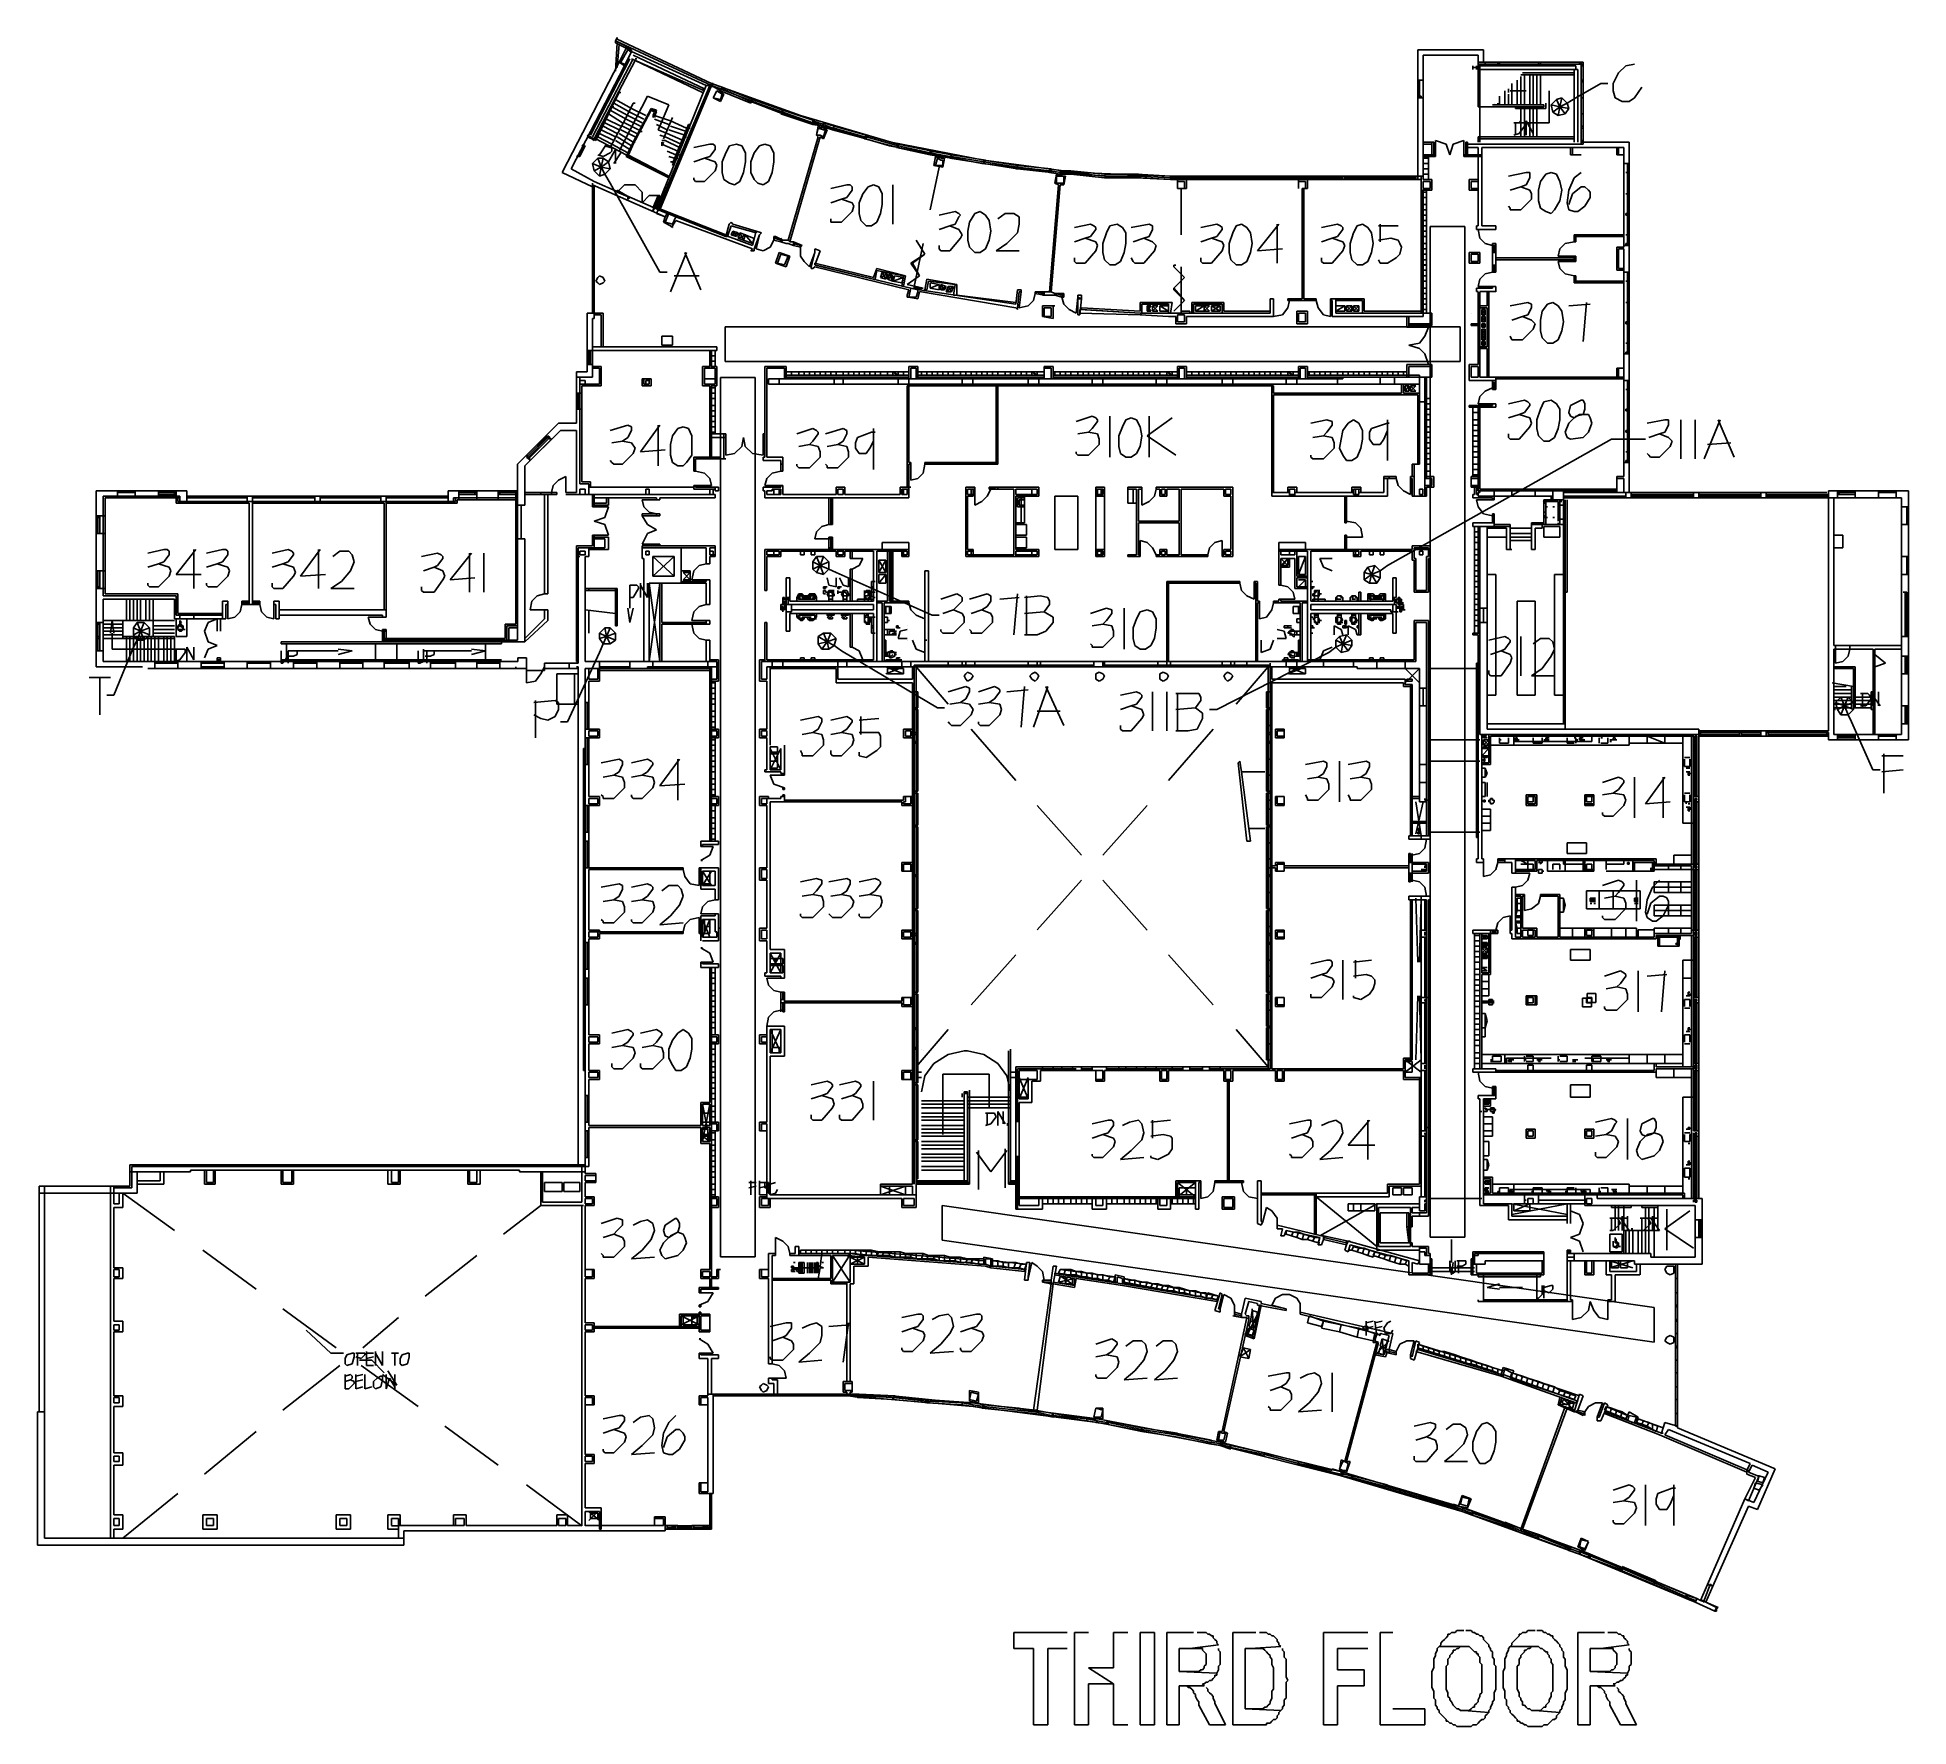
# Model space of a CAD drawing. Extents: x 0 to 66.8, y 0 to 60.3.
import ezdxf

# ---------------------------------------------------------------- set-up
doc = ezdxf.new("R2010")
doc.units = 0

msp = doc.modelspace()

# ---------------------------------------------------------------- linework, layer by layer
at = {"layer": 'Layer 1'}
for p, q in [((20.669489, 60.198215), (20.732988, 60.32495)), ((20.732988, 60.26145), (20.669489, 60.198215)), ((20.732988, 60.26145), (20.669489, 60.198215)), ((20.669489, 60.198215), (24.098484, 58.610717)), ((20.669489, 60.198215), (20.669489, 60.198215)), ((20.669489, 60.198215), (21.050223, 60.00745)), ((20.669489, 60.134715), (20.669489, 60.198215)), ((20.669489, 60.198215), (20.669489, 60.198215)), ((21.050223, 59.944215), (20.669489, 60.134715)), ((20.733121, 60.134583), (20.669621, 59.118584)), ((20.732988, 60.32495), (20.732988, 60.26145)), ((24.098484, 58.673952), (20.732988, 60.26145)), ((21.177461, 59.56311), (19.780463, 56.832613)), ((21.304329, 59.56311), (19.843831, 56.769113)), ((21.367908, 59.499557), (20.669409, 58.166059)), ((21.367908, 59.499557), (20.669409, 58.166059)), ((20.796356, 60.071083), (20.733121, 59.245584)), ((21.050276, 59.944136), (20.796277, 59.436136)), ((20.796277, 59.436136), (21.050276, 59.944136)), ((20.859935, 59.436242), (21.113935, 59.880742)), ((20.987041, 59.309137), (21.241041, 59.817136)), ((20.987041, 59.309137), (21.241041, 59.817136)), ((21.050223, 60.00745), (21.050223, 59.944215)), ((21.241041, 59.880609), (21.050276, 60.007609)), ((21.050276, 60.007609), (21.050276, 59.944109)), ((21.050276, 59.944109), (21.241041, 59.817109)), ((21.050356, 59.944215), (21.24112, 59.817215)), ((21.177356, 59.817215), (21.050356, 59.944215)), ((21.050356, 59.944215), (21.050356, 59.944215)), ((21.24112, 59.817215), (21.177356, 59.817215)), ((21.241041, 59.817109), (21.241041, 59.880609)), ((21.241041, 59.817109), (21.241041, 59.817109)), ((21.241041, 59.817109), (23.908037, 58.610611)), ((21.241067, 59.56311), (23.844564, 58.420111)), ((21.304303, 59.69011), (23.844564, 58.483611)), ((21.367908, 59.56311), (21.431408, 59.56311)), ((21.367908, 59.499557), (23.780905, 58.356823)), ((23.780905, 58.356823), (21.367908, 59.499557)), ((21.367908, 59.499557), (21.367908, 59.499557)), ((51.65745, 59.880556), (49.307952, 59.880556)), ((49.308032, 59.880662), (49.308032, 58.801164)), ((49.498452, 59.690321), (51.466685, 59.690321)), ((49.498452, 58.801137), (49.498452, 59.690136)), ((51.466685, 59.690321), (51.466685, 59.436322)), ((51.65745, 59.436322), (51.65745, 59.880556)), ((20.796224, 59.436136), (18.764491, 55.499141)), ((19.081991, 55.626141), (20.986988, 59.309137)), ((20.986988, 59.309137), (20.796224, 59.436136)), ((20.796356, 59.436242), (20.98712, 59.309242)), ((20.98712, 59.372742), (20.796356, 59.436242)), ((20.796356, 59.436242), (20.796356, 59.436242)), ((20.98712, 59.309242), (20.98712, 59.372742)), ((49.307952, 58.801031), (49.307952, 58.166032)), ((49.307952, 58.166032), (49.307952, 58.801031)), ((49.308032, 58.801164), (49.498532, 58.801164)), ((49.37132, 58.801137), (49.43482, 58.801137)), ((49.43482, 58.801137), (49.37132, 58.801137)), ((49.37132, 58.801137), (49.37132, 58.229638)), ((49.498452, 58.166032), (49.498452, 58.801031)), ((49.498452, 58.166032), (49.498452, 58.801031)), ((51.276371, 59.245504), (51.276371, 59.309004)), ((51.276371, 59.309004), (51.276371, 59.182269)), ((51.276371, 59.182269), (51.276371, 59.245504)), ((51.276371, 59.245504), (51.40337, 59.245504)), ((51.40337, 59.245504), (51.276371, 59.245504)), ((51.276371, 59.182269), (51.276371, 59.182269)), ((51.40337, 59.182269), (51.40337, 59.309004)), ((51.40337, 59.309004), (51.40337, 59.245504)), ((51.40337, 59.245504), (51.40337, 59.182269)), ((51.657476, 59.436242), (51.466712, 59.436242)), ((51.466712, 59.436242), (51.466712, 59.372742)), ((51.466712, 59.372742), (51.657476, 59.372742)), ((54.895998, 59.182348), (51.466738, 59.182348)), ((51.466791, 59.436242), (51.530291, 59.436242)), ((51.466791, 57.848744), (51.466791, 59.372742)), ((51.466791, 59.372689), (51.530291, 59.372689)), ((51.466791, 59.309137), (54.959287, 59.309137)), ((51.46687, 57.848691), (51.46687, 59.372689)), ((51.53037, 59.372689), (51.53037, 56.578428)), ((51.720976, 59.436189), (51.657476, 59.436189)), ((51.657476, 59.372689), (51.720976, 59.372689)), ((51.720976, 59.372689), (51.720976, 59.436189)), ((51.721055, 59.436242), (52.165555, 59.436242)), ((51.721055, 59.436242), (52.229055, 59.436242)), ((55.150051, 59.436189), (51.721055, 59.436189)), ((51.721055, 59.372742), (52.229055, 59.372742)), ((51.721055, 59.372689), (55.150051, 59.372689)), ((51.721055, 59.372689), (51.721055, 59.372689)), ((51.721055, 59.372689), (51.721055, 59.372689)), ((52.165475, 59.436242), (52.673475, 59.436242)), ((52.165475, 59.372742), (52.673475, 59.372742)), ((52.165555, 59.436083), (52.229055, 59.436083)), ((52.165555, 59.372584), (52.165555, 59.436083)), ((52.165555, 59.436083), (52.229055, 59.436083)), ((52.165555, 59.372584), (52.165555, 59.436083)), ((52.229055, 59.372584), (52.165555, 59.372584)), ((52.229055, 59.372584), (52.165555, 59.372584)), ((52.229028, 59.436242), (52.673528, 59.436242)), ((52.229055, 59.436083), (52.229055, 59.372584)), ((52.229055, 59.436083), (52.229055, 59.372584)), ((52.673448, 59.436242), (53.181448, 59.436242)), ((52.673448, 59.436242), (53.181448, 59.436242)), ((52.673448, 59.372742), (53.181448, 59.372742)), ((52.673448, 59.372689), (52.673448, 59.372689)), ((52.673448, 59.372689), (52.673448, 59.372689)), ((52.673448, 59.372689), (52.673448, 59.372689)), ((52.673448, 59.372689), (52.673448, 59.372689)), ((52.864001, 57.975612), (52.864001, 58.801111)), ((52.991001, 58.991584), (53.879735, 58.991584)), ((52.991001, 57.975612), (52.991001, 58.928375)), ((53.879735, 58.991584), (53.054236, 58.991584)), ((53.054236, 58.991584), (53.879735, 58.991584)), ((53.054289, 59.055137), (54.896051, 59.055137)), ((53.054289, 58.991584), (53.625788, 58.991584)), ((53.117868, 57.975612), (53.117868, 58.99161)), ((53.181421, 59.436242), (53.625921, 59.436242)), ((53.181421, 59.436242), (53.68942, 59.436242)), ((53.181421, 59.372742), (53.68942, 59.372742)), ((53.181421, 59.372689), (53.181421, 59.372689)), ((53.181421, 59.372689), (53.181421, 59.372689)), ((53.181421, 59.372689), (53.181421, 59.372689)), ((53.181421, 59.372689), (53.181421, 59.372689)), ((53.308553, 57.975612), (53.308553, 58.99161)), ((53.435421, 57.975612), (53.435421, 58.99161)), ((53.562526, 57.975612), (53.562526, 58.99161)), ((53.625788, 59.436083), (53.689288, 59.436083)), ((53.625788, 59.372584), (53.625788, 59.436083)), ((53.625788, 59.436083), (53.689288, 59.436083)), ((53.625788, 59.372584), (53.625788, 59.436083)), ((53.689288, 59.372584), (53.625788, 59.372584)), ((53.689288, 59.372584), (53.625788, 59.372584)), ((53.625841, 59.436242), (54.133841, 59.436242)), ((53.625841, 59.372742), (54.133841, 59.372742)), ((53.625841, 58.991584), (53.752841, 58.991584)), ((53.689288, 59.436083), (53.689288, 59.372584)), ((53.689288, 59.436083), (53.689288, 59.372584)), ((53.689394, 59.436242), (54.133893, 59.436242)), ((53.689394, 57.975612), (53.689394, 58.99161)), ((53.879761, 58.991452), (53.943261, 58.991452)), ((53.879761, 58.991452), (54.896025, 58.991452)), ((53.879841, 58.991584), (53.943341, 58.991584)), ((54.133814, 59.436242), (54.641813, 59.436242)), ((54.133814, 59.436242), (54.641813, 59.436242)), ((54.133814, 59.372742), (54.641813, 59.372742)), ((54.133814, 59.372689), (54.133814, 59.372689)), ((54.133814, 59.372689), (54.133814, 59.372689)), ((54.133814, 59.372689), (54.133814, 59.372689)), ((54.133814, 59.372689), (54.133814, 59.372689)), ((54.641787, 59.436242), (55.086551, 59.436242)), ((54.641787, 59.436242), (55.150051, 59.436242)), ((54.641787, 59.372742), (55.150051, 59.372742)), ((54.641787, 59.372689), (54.641787, 59.372689)), ((54.641787, 59.372689), (54.641787, 59.372689)), ((54.641787, 59.372689), (54.641787, 59.372689)), ((54.641787, 59.372689), (54.641787, 59.372689)), ((54.895998, 59.182348), (54.895998, 56.578587)), ((54.896051, 59.055137), (54.896051, 56.70564)), ((54.896051, 58.991584), (54.896051, 56.769351)), ((55.022919, 59.182269), (54.896184, 59.182269)), ((54.959287, 59.309137), (54.959287, 59.182401)), ((55.022998, 59.182348), (55.022998, 56.578587)), ((55.086551, 59.436083), (55.150051, 59.436083)), ((55.086551, 59.372584), (55.086551, 59.436083)), ((55.150051, 59.372584), (55.086551, 59.372584)), ((55.150024, 59.372689), (55.150024, 59.436189)), ((55.150024, 59.436189), (55.21326, 59.436189)), ((55.150024, 59.372689), (55.21326, 59.372689)), ((55.150024, 59.372689), (55.150024, 56.578428)), ((55.150051, 59.436083), (55.150051, 59.372584)), ((55.150051, 59.372584), (55.213286, 59.372584)), ((55.150051, 59.309084), (55.150051, 59.372584)), ((55.213286, 59.309084), (55.150051, 59.309084)), ((55.150051, 58.801084), (55.150051, 59.309084)), ((55.150051, 58.801084), (55.213286, 58.801084)), ((55.150051, 58.737584), (55.150051, 58.801084)), ((55.213286, 58.801084), (55.150051, 58.801084)), ((55.150051, 58.801084), (55.150051, 58.737584)), ((55.150104, 59.372689), (55.150104, 58.73769)), ((55.150104, 58.801137), (55.150104, 58.166138)), ((55.21326, 59.372689), (55.21326, 59.436189)), ((55.21326, 56.578428), (55.21326, 59.372689)), ((55.213286, 59.372584), (55.213286, 59.309084)), ((55.213286, 58.801084), (55.213286, 58.737584)), ((55.213286, 58.737584), (55.213286, 58.801084)), ((55.213339, 59.372689), (55.213339, 58.73769)), ((55.213339, 58.801137), (55.213339, 58.166138)), ((56.483602, 59.05519), (56.292838, 58.673926)), ((56.737602, 59.309189), (56.483602, 59.05519)), ((57.054837, 59.372689), (56.737602, 59.309189)), ((20.669409, 58.166059), (19.90741, 56.70556)), ((20.669409, 58.166059), (19.90741, 56.70556)), ((20.605856, 58.610717), (20.669621, 58.610717)), ((20.796356, 58.356717), (20.669621, 58.102717)), ((20.796356, 58.356717), (20.669621, 58.102717)), ((20.796356, 58.356717), (20.859856, 58.356717)), ((20.796356, 58.356717), (20.859856, 58.356717)), ((20.796356, 56.261246), (21.812619, 58.229479)), ((21.812619, 58.229479), (22.574618, 57.91198)), ((23.908143, 58.610849), (22.129881, 54.22909)), ((22.193381, 54.22909), (24.034878, 58.610849)), ((24.034931, 58.61077), (22.193434, 54.165775)), ((22.256934, 54.165775), (24.098431, 58.61077)), ((23.780905, 58.483611), (23.844405, 58.483611)), ((24.034878, 58.610849), (23.908143, 58.610849)), ((24.098431, 58.61077), (24.034931, 58.61077)), ((24.098484, 58.610717), (24.098484, 58.673952)), ((27.27348, 57.531218), (24.098484, 58.673952)), ((24.098484, 58.673952), (24.479219, 58.547217)), ((24.098484, 58.610717), (27.20998, 57.403954)), ((24.098484, 58.610717), (24.415984, 58.483717)), ((24.098484, 58.610717), (24.415984, 58.419952)), ((24.162037, 58.674031), (24.098537, 58.674031)), ((24.098537, 58.674031), (24.098537, 58.547296)), ((24.098537, 58.547296), (24.162037, 58.674031)), ((24.162037, 58.674031), (24.162037, 58.674031)), ((24.162037, 58.166032), (24.288772, 58.420032)), ((24.288772, 58.420032), (24.162037, 58.166032)), ((24.162037, 58.166032), (24.162037, 58.166032)), ((24.416037, 58.102744), (24.162037, 58.165979)), ((24.162037, 58.165979), (24.416037, 58.039244)), ((24.479325, 58.293164), (24.288825, 58.4199)), ((24.288825, 58.4199), (24.542825, 58.293164)), ((24.416037, 58.420032), (25.495535, 57.975532)), ((24.479325, 58.547164), (24.41609, 58.420164)), ((24.41609, 58.420164), (24.479325, 58.547164)), ((24.479325, 58.547164), (24.41609, 58.420164)), ((24.41609, 58.420164), (24.479325, 58.547164)), ((24.41609, 58.039165), (24.542825, 58.293164)), ((24.479325, 58.293164), (24.41609, 58.102665)), ((24.479272, 58.547032), (25.558771, 58.102797)), ((24.479325, 58.547164), (24.479325, 58.547164)), ((24.479325, 58.547164), (24.479325, 58.547164)), ((24.479325, 58.483585), (25.495588, 58.039085)), ((49.308058, 58.166085), (49.498558, 58.166085)), ((49.308058, 55.372089), (49.308058, 58.166085)), ((49.371294, 58.229585), (49.434794, 58.229585)), ((49.371294, 58.166085), (49.371294, 58.229585)), ((49.434794, 58.166085), (49.371294, 58.166085)), ((49.434794, 58.229585), (49.434794, 58.166085)), ((49.498558, 58.166085), (49.498558, 55.372089)), ((52.229002, 57.975612), (52.229002, 58.229611)), ((52.419501, 57.975612), (52.419501, 58.420111)), ((52.546237, 58.356611), (52.546237, 58.483611)), ((52.546237, 57.975612), (52.546237, 58.293111)), ((52.609895, 58.420032), (53.181395, 58.420032)), ((52.673501, 57.975612), (52.673501, 58.674111)), ((54.006999, 57.277218), (54.006999, 58.419952)), ((54.451367, 58.166032), (54.260867, 58.102797)), ((54.451287, 58.166112), (54.387787, 57.848876)), ((54.641787, 57.975612), (54.451287, 58.166112)), ((54.641787, 57.975612), (54.959287, 58.166112)), ((54.959287, 58.166112), (55.84855, 58.674111)), ((55.150024, 58.166032), (55.150024, 58.737531)), ((55.150024, 58.166032), (55.150024, 58.166032)), ((55.150024, 58.166032), (55.150024, 58.166032)), ((55.150024, 58.166032), (55.21326, 58.166032)), ((55.21326, 58.166032), (55.150024, 58.166032)), ((55.150024, 57.594771), (55.150024, 58.166006)), ((55.213286, 58.737584), (55.150051, 58.737584)), ((55.150051, 58.737584), (55.213286, 58.737584)), ((55.150051, 58.737584), (55.150051, 58.737584)), ((55.150104, 58.166032), (55.150104, 57.594797)), ((55.213339, 58.166032), (55.213339, 57.594797)), ((55.84855, 58.674111), (56.10255, 58.674111)), ((56.292838, 58.673926), (56.292838, 58.419926)), ((56.292838, 58.419926), (56.356338, 58.165926)), ((56.356338, 58.165926), (56.610337, 58.039191)), ((56.864337, 58.039191), (57.054837, 58.165926)), ((57.054837, 58.165926), (57.308837, 58.54719)), ((20.669621, 58.102717), (19.907622, 56.642219)), ((20.669621, 58.102717), (19.971122, 56.642219)), ((20.288383, 57.467745), (20.351883, 57.467745)), ((20.351883, 57.594745), (20.415648, 57.594745)), ((20.415648, 57.721744), (20.479148, 57.721744)), ((20.415648, 57.594745), (20.923382, 57.277245)), ((21.050356, 57.467639), (20.479121, 56.38814)), ((20.479121, 56.38814), (21.050356, 57.467639)), ((20.479148, 57.721744), (21.050382, 57.40398)), ((20.542383, 57.848744), (20.605883, 57.848744)), ((20.542383, 57.848744), (21.113882, 57.531245)), ((20.605936, 57.975612), (21.177435, 57.658112)), ((20.669489, 58.102744), (21.240988, 57.785244)), ((21.304329, 57.975612), (21.050329, 57.467612)), ((21.050329, 57.467612), (21.304329, 57.975612)), ((21.050356, 57.467639), (21.050356, 57.467639)), ((21.113882, 57.531245), (21.621882, 57.277245)), ((21.177382, 57.65798), (21.685381, 57.40398)), ((21.24112, 57.785218), (21.749119, 57.531218)), ((21.304329, 57.975612), (21.304329, 57.975612)), ((21.304329, 57.975612), (21.367829, 57.975612)), ((21.939434, 57.785191), (21.304435, 56.578428)), ((21.939434, 57.785191), (21.304435, 56.578428)), ((21.939434, 57.721639), (21.304435, 56.51514)), ((21.939434, 57.721639), (21.304435, 56.51514)), ((21.812619, 57.531218), (21.875855, 57.531218)), ((22.129881, 57.658059), (21.939381, 57.785059)), ((21.939381, 57.785059), (22.129881, 57.721559)), ((21.939408, 57.721639), (22.066672, 57.658139)), ((21.939434, 57.721639), (22.066434, 57.658139)), ((22.003013, 57.467639), (22.066513, 57.658139)), ((22.066513, 57.658139), (22.003013, 57.531139)), ((22.129881, 57.658059), (22.003146, 57.467559)), ((22.066566, 57.594771), (22.066566, 57.531271)), ((22.066566, 57.531271), (22.637801, 57.340771)), ((22.129881, 57.721559), (22.066646, 57.467559)), ((22.256987, 57.150086), (22.574486, 57.912085)), ((22.383854, 56.705666), (22.701354, 57.467665)), ((22.383986, 56.705746), (22.701486, 57.467745)), ((25.495562, 58.039191), (26.638296, 57.594692)), ((25.55885, 58.102744), (25.495615, 57.975744)), ((25.495615, 58.039244), (25.55885, 58.102744)), ((25.55885, 58.102744), (25.495615, 58.039244)), ((25.495615, 57.975744), (25.55885, 58.102744)), ((25.495615, 57.975744), (25.495615, 58.039244)), ((25.495615, 58.039244), (25.495615, 57.975744)), ((25.558797, 58.102691), (26.638296, 57.721691)), ((25.55885, 58.102744), (25.55885, 58.102744)), ((25.55885, 58.102744), (25.55885, 58.102744)), ((25.55885, 58.039191), (26.638349, 57.658192)), ((26.57506, 57.594771), (27.717794, 57.213771)), ((26.57514, 57.594903), (26.638375, 57.721639)), ((26.638375, 57.721639), (26.57514, 57.594903)), ((26.638375, 57.594903), (26.57514, 57.594903)), ((26.57514, 57.594903), (26.638375, 57.594903)), ((26.638296, 57.721506), (27.781559, 57.340771)), ((26.638375, 57.721639), (26.638375, 57.594903)), ((26.638375, 57.721639), (26.638375, 57.721639)), ((26.638375, 57.594903), (26.638375, 57.721639)), ((26.638375, 57.721639), (26.638375, 57.721639)), ((26.638375, 57.658059), (27.717874, 57.277324)), ((30.511976, 56.578455), (27.27348, 57.531218)), ((51.911476, 57.848744), (51.466712, 57.848744)), ((53.181421, 57.848744), (51.466923, 57.848744)), ((53.816526, 57.848824), (51.911529, 57.848824)), ((51.975028, 57.912059), (53.816526, 57.912059)), ((51.975028, 57.912059), (53.816526, 57.912059)), ((52.038343, 57.975612), (52.038343, 57.975612)), ((52.038343, 57.975612), (52.038343, 57.975612)), ((52.165528, 57.911927), (52.165528, 57.975691)), ((52.229028, 57.911927), (52.229028, 57.975691)), ((52.419528, 57.911927), (52.419528, 57.975691)), ((52.546263, 57.911927), (52.546263, 57.975691)), ((52.673528, 57.911927), (52.673528, 57.975691)), ((52.800316, 57.785218), (52.800316, 57.848718)), ((53.879841, 57.785191), (52.800342, 57.785191)), ((52.863763, 57.911927), (52.863763, 57.975691)), ((52.863816, 57.785218), (52.863816, 57.848718)), ((52.863869, 57.785191), (53.879867, 57.785191)), ((52.991001, 56.769219), (52.991001, 57.848718)), ((52.991027, 57.911927), (52.991027, 57.975691)), ((53.117762, 57.911927), (53.117762, 57.975691)), ((53.117762, 57.785191), (53.117762, 57.848691)), ((53.117868, 56.769219), (53.117868, 57.785218)), ((53.181421, 57.848744), (53.81642, 57.848744)), ((53.308527, 57.911927), (53.308527, 57.975691)), ((53.308527, 57.785191), (53.308527, 57.848691)), ((53.308553, 56.769219), (53.308553, 57.785218)), ((53.435421, 56.769219), (53.435421, 57.785218)), ((53.435527, 57.911927), (53.435527, 57.975691)), ((53.435527, 57.785191), (53.435527, 57.848691)), ((53.562526, 57.911927), (53.562526, 57.975691)), ((53.562526, 57.785191), (53.562526, 57.848691)), ((53.562526, 56.769219), (53.562526, 57.785218)), ((53.689262, 57.911927), (53.689262, 57.975691)), ((53.816526, 57.912059), (53.816526, 57.848824)), ((53.816606, 57.912085), (53.816606, 57.84885)), ((53.879841, 57.785086), (53.879841, 57.975585)), ((53.879867, 57.785191), (53.879867, 57.975691)), ((54.260946, 58.102744), (54.070446, 57.91198)), ((54.070446, 57.91198), (54.387681, 57.848744)), ((54.070526, 57.912059), (54.133761, 57.658059)), ((54.133761, 57.658059), (54.387761, 57.848824)), ((54.133814, 57.658059), (54.324578, 57.531324)), ((54.260867, 58.102797), (54.387867, 57.848797)), ((54.324499, 57.531192), (54.578499, 57.594692)), ((54.324578, 57.531324), (54.387814, 57.848824)), ((54.705234, 57.785271), (54.387734, 57.848771)), ((54.578499, 57.594692), (54.387734, 57.848691)), ((54.641866, 57.975691), (54.387867, 57.848691)), ((54.578499, 57.594771), (54.705234, 57.785271)), ((54.705366, 57.785191), (54.641866, 57.975691)), ((55.150024, 57.594771), (55.21326, 57.594771)), ((55.21326, 57.594771), (55.150024, 57.594771)), ((55.150024, 57.594771), (55.150024, 57.594771)), ((55.150024, 57.594771), (55.150024, 57.594771)), ((55.150051, 57.150086), (55.150051, 57.59485)), ((55.150104, 57.594771), (55.150104, 57.086507)), ((55.213339, 57.594771), (55.213339, 57.086507)), ((56.610337, 58.039191), (56.864337, 58.039191)), ((19.907516, 56.642113), (19.653516, 56.832613)), ((19.653516, 56.832613), (19.907516, 56.705613)), ((19.653543, 56.832534), (19.907542, 56.705799)), ((19.971148, 56.832481), (19.971148, 56.769246)), ((20.034384, 56.959745), (20.034384, 56.895981)), ((20.097883, 57.086481), (20.161648, 57.086481)), ((20.097883, 56.895981), (20.605883, 56.641981)), ((20.161648, 57.213745), (20.225148, 57.213745)), ((20.161648, 57.023245), (20.669383, 56.769246)), ((20.225148, 57.340745), (20.288383, 57.340745)), ((20.225148, 57.14998), (20.733147, 56.895981)), ((20.288383, 57.277245), (20.796383, 57.023245)), ((20.351883, 57.40398), (20.859882, 57.14998)), ((20.796383, 56.895981), (21.304382, 56.578481)), ((20.859882, 57.023245), (21.367882, 56.769246)), ((20.923382, 57.14998), (21.431382, 56.895981)), ((20.987147, 57.277245), (21.495146, 57.023245)), ((21.050382, 57.40398), (21.558646, 57.14998)), ((21.431382, 56.832481), (21.495146, 56.832481)), ((21.558646, 56.959745), (21.621882, 56.959745)), ((21.621882, 57.14998), (21.621882, 57.086481)), ((21.685381, 57.277245), (21.685381, 57.213745)), ((21.749146, 57.40398), (21.749146, 57.340745)), ((22.066566, 57.404086), (22.574566, 57.213586)), ((22.129881, 57.213639), (22.51088, 57.023139)), ((22.193434, 57.023219), (22.256934, 57.149954)), ((22.193434, 57.023219), (22.510933, 56.896219)), ((22.256987, 56.832534), (22.447486, 56.769298)), ((22.510933, 56.896219), (23.082433, 56.642219)), ((22.574645, 57.023139), (23.146144, 56.83264)), ((22.637801, 57.340771), (23.2093, 57.086507)), ((22.637854, 57.150086), (23.209353, 56.959587)), ((23.272985, 57.213586), (22.701486, 55.816588)), ((23.336485, 57.213586), (22.701486, 55.753353)), ((23.209353, 56.959587), (23.209353, 56.896087)), ((23.272959, 57.213639), (23.336459, 57.213639)), ((23.273065, 57.086613), (23.336565, 57.086613)), ((27.20998, 57.403954), (30.448476, 56.45172)), ((27.7179, 57.340771), (27.7814, 57.340771)), ((27.7814, 57.340771), (27.7179, 57.213771)), ((27.7179, 57.213771), (27.7179, 57.340771)), ((27.7179, 57.340771), (27.7179, 57.340771)), ((27.7179, 57.340639), (28.0989, 57.213639)), ((27.7179, 57.213639), (28.0989, 57.150139)), ((27.781453, 57.340771), (27.717953, 57.340771)), ((27.717953, 57.340771), (27.717953, 57.213771)), ((27.717953, 57.213771), (27.781453, 57.340771)), ((27.781453, 57.340771), (27.781453, 57.340771)), ((27.781453, 57.277218), (28.098953, 57.213719)), ((27.845085, 56.832534), (27.908585, 57.150033)), ((27.908585, 57.086533), (27.845085, 56.832534)), ((27.971874, 56.832534), (27.845138, 56.832534)), ((27.845138, 56.832534), (27.908638, 56.769298)), ((28.035321, 57.086533), (27.908585, 57.150033)), ((27.908585, 57.086533), (28.099085, 57.023298)), ((28.099085, 56.769298), (27.971821, 56.832534)), ((28.035453, 57.150086), (28.416452, 57.023351)), ((28.035506, 57.150219), (28.099006, 57.277218)), ((28.099006, 57.277139), (28.035506, 57.150139)), ((28.099006, 57.150219), (28.035506, 57.150219)), ((28.035506, 57.150139), (28.099006, 57.150139)), ((28.099006, 57.150086), (28.035506, 57.150086)), ((28.035506, 57.150086), (28.035506, 57.086586)), ((28.098953, 57.277086), (28.479952, 57.150086)), ((28.099006, 57.277218), (28.099006, 57.150219)), ((28.099006, 57.277218), (28.099006, 57.277218)), ((28.099006, 57.213639), (28.099006, 57.277139)), ((28.099006, 57.150139), (28.099006, 57.213639)), ((28.099006, 57.213639), (28.099006, 57.213639)), ((28.099006, 57.213639), (28.416505, 57.086639)), ((28.099006, 57.086533), (28.099006, 57.150033)), ((28.22582, 57.023298), (28.099085, 57.086533)), ((28.099085, 56.705799), (28.22582, 57.023298)), ((28.162585, 57.023298), (28.099085, 56.769298)), ((28.099085, 57.023298), (28.162585, 57.023298)), ((28.416558, 57.023219), (29.623057, 56.705719)), ((28.479873, 57.150086), (28.416638, 57.023351)), ((28.416638, 57.023351), (28.479873, 57.150086)), ((28.479873, 57.150086), (28.416638, 57.023351)), ((28.416638, 57.023351), (28.479873, 57.150086)), ((28.479793, 57.149954), (29.623057, 56.832454)), ((28.479873, 57.150086), (28.479873, 57.150086)), ((28.479873, 57.150086), (28.479873, 57.150086)), ((28.479873, 57.086533), (29.559372, 56.769298)), ((29.622951, 56.832534), (29.559451, 56.705799)), ((29.559451, 56.705799), (29.622951, 56.832534)), ((29.622871, 56.832402), (30.766135, 56.515167)), ((29.622951, 56.705799), (29.622951, 56.832534)), ((29.622951, 56.832534), (29.622951, 56.832534)), ((29.622951, 56.832534), (29.622951, 56.705799)), ((29.622951, 56.832534), (29.622951, 56.832534)), ((53.117736, 57.277298), (52.737001, 57.277298)), ((52.737001, 56.832534), (52.927501, 56.896034)), ((52.800316, 57.277218), (52.800316, 56.832454)), ((52.991001, 57.340718), (52.927501, 57.277218)), ((52.927501, 57.277218), (54.006999, 57.277218)), ((52.927501, 56.896034), (53.117736, 57.150033)), ((52.991001, 57.277218), (52.991001, 57.340718)), ((53.117736, 57.150033), (53.117736, 57.277298)), ((53.181421, 56.832534), (53.181421, 57.340798)), ((53.181421, 57.340798), (53.435421, 56.896034)), ((53.435421, 56.896034), (53.435421, 57.340798)), ((55.150051, 57.150086), (55.213286, 57.150086)), ((55.150051, 57.086586), (55.150051, 57.150086)), ((55.213286, 57.150086), (55.150051, 57.150086)), ((55.150051, 57.150086), (55.150051, 57.086586)), ((55.213286, 57.086586), (55.150051, 57.086586)), ((55.150051, 56.642087), (55.150051, 57.086586)), ((55.150051, 57.086586), (55.213286, 57.086586)), ((55.150051, 57.086586), (55.150051, 57.086586)), ((55.150104, 57.150086), (55.150104, 56.578587)), ((55.213286, 57.150086), (55.213286, 57.086586)), ((55.213286, 57.086586), (55.213286, 57.150086)), ((55.213339, 57.150086), (55.213339, 56.578587)), ((19.33599, 56.134141), (19.27249, 56.070641)), ((19.399543, 56.134141), (19.336043, 56.134141)), ((19.526278, 56.45164), (19.399543, 56.134141)), ((19.399543, 56.070641), (19.590043, 56.45164)), ((19.526411, 56.515246), (19.462911, 56.451746)), ((19.462911, 56.451746), (19.526411, 56.451746)), ((19.589963, 56.451693), (19.526464, 56.515193)), ((19.653437, 56.769351), (19.971201, 56.642087)), ((19.907542, 56.705799), (19.971042, 56.705799)), ((19.971042, 56.705799), (21.050276, 56.134035)), ((20.034384, 56.769246), (20.542383, 56.515246)), ((20.034384, 56.134141), (20.225148, 56.070641)), ((20.351936, 56.515246), (20.097936, 56.134246)), ((20.225148, 56.070641), (20.479148, 56.19764)), ((20.479148, 56.38814), (20.288383, 56.45164)), ((20.415515, 55.880141), (20.669515, 56.32464)), ((20.479068, 56.388114), (20.542303, 56.388114)), ((20.542383, 56.38814), (20.479148, 56.38814)), ((20.479148, 56.19764), (20.542383, 56.26114)), ((20.542383, 56.515246), (21.113882, 56.197746)), ((20.542383, 56.26114), (20.542383, 56.38814)), ((20.605936, 55.816588), (20.859935, 56.197588)), ((20.669383, 56.641981), (21.177382, 56.324482)), ((20.669515, 56.32464), (20.669515, 55.816641)), ((20.733147, 56.769246), (21.241147, 56.451746)), ((21.304435, 56.578428), (21.050435, 56.070694)), ((21.304435, 56.578428), (21.050435, 56.070694)), ((21.113909, 56.19764), (21.177409, 56.19764)), ((21.113909, 56.134141), (22.574671, 55.372141)), ((21.304435, 56.51514), (21.113935, 56.134141)), ((21.304435, 56.51514), (21.113935, 56.070641)), ((21.177382, 56.324482), (21.241147, 56.324482)), ((21.241147, 56.451746), (21.304382, 56.451746)), ((21.304382, 56.578481), (21.367882, 56.578481)), ((21.367882, 56.705746), (21.431382, 56.705746)), ((22.320486, 56.451746), (22.320486, 56.578481)), ((22.320486, 56.451746), (22.383986, 56.578481)), ((22.320566, 56.642113), (22.383801, 56.642113)), ((22.320566, 56.515246), (22.891801, 56.261246)), ((22.383986, 56.641981), (22.447486, 56.641981)), ((22.383986, 56.641981), (22.447486, 56.641981)), ((22.447433, 56.642113), (22.955433, 56.388114)), ((22.447486, 56.769298), (23.018986, 56.515299)), ((22.510986, 56.261246), (22.828486, 56.134246)), ((22.891721, 56.134246), (22.955486, 56.134246)), ((22.891801, 56.261246), (22.9553, 56.261246)), ((22.955433, 56.388114), (23.018933, 56.388114)), ((23.146144, 56.76914), (23.20938, 56.76914)), ((24.034878, 56.515352), (23.463379, 56.388087)), ((24.162143, 56.515352), (24.034878, 56.515352)), ((24.034878, 56.070588), (24.225378, 56.324587)), ((24.225378, 56.451587), (24.162143, 56.515352)), ((24.225378, 56.324587), (24.225378, 56.451587)), ((24.606431, 56.19772), (24.479431, 55.88022)), ((24.733695, 56.45172), (24.606431, 56.19772)), ((24.987695, 56.515219), (24.733695, 56.45172)), ((25.17793, 56.45172), (24.987695, 56.515219)), ((25.30493, 56.19772), (25.17793, 56.45172)), ((25.30493, 55.88022), (25.30493, 56.19772)), ((25.622403, 56.19772), (25.495668, 55.88022)), ((25.812903, 56.45172), (25.622403, 56.19772)), ((26.003667, 56.515219), (25.812903, 56.45172)), ((26.193902, 56.45172), (26.003667, 56.515219)), ((26.321167, 56.19772), (26.193902, 56.45172)), ((26.321167, 55.88022), (26.321167, 56.19772)), ((26.82914, 53.086197), (27.908638, 56.769193)), ((26.892375, 53.022697), (27.971874, 56.769193)), ((27.971821, 56.769298), (28.099085, 56.705799)), ((29.559372, 56.705666), (30.766135, 56.388167)), ((29.559451, 56.705799), (29.622951, 56.705799)), ((29.622951, 56.705799), (29.559451, 56.705799)), ((29.622951, 56.769219), (30.765949, 56.45172)), ((30.448476, 56.45172), (33.750207, 55.816456)), ((33.813972, 55.94372), (30.511976, 56.578455)), ((30.702449, 56.388114), (31.908948, 56.134114)), ((30.766029, 56.515246), (30.702529, 56.388246)), ((30.702529, 56.388246), (30.766029, 56.515246)), ((30.702529, 56.388246), (30.766029, 56.388246)), ((30.766029, 56.388246), (30.702529, 56.388246)), ((30.765949, 56.515114), (31.972448, 56.261378)), ((30.766029, 56.388246), (30.766029, 56.515246)), ((30.766029, 56.515246), (30.766029, 56.515246)), ((30.766029, 56.515246), (30.766029, 56.388246)), ((30.766029, 56.515246), (30.766029, 56.515246)), ((30.766029, 56.451693), (31.908763, 56.197693)), ((31.908842, 56.261246), (31.972342, 56.261246)), ((31.972342, 56.261246), (31.908842, 56.134246)), ((31.908842, 56.134246), (31.908842, 56.261246)), ((31.908842, 56.261246), (31.908842, 56.261246)), ((31.908842, 56.26114), (32.289842, 56.19764)), ((31.908842, 56.197693), (32.289842, 56.134193)), ((31.908842, 56.134141), (32.289842, 56.070641)), ((31.972421, 56.261246), (31.908921, 56.261246)), ((31.908921, 56.261246), (31.908921, 56.134246)), ((31.908921, 56.134246), (31.972421, 56.261246)), ((31.972421, 56.261246), (31.972421, 56.261246)), ((32.289947, 56.197693), (32.289947, 56.197693)), ((32.289947, 56.197693), (32.289947, 56.197693)), ((32.289947, 56.197693), (32.289947, 56.197693)), ((32.289947, 56.197693), (32.289947, 56.197693)), ((32.289947, 56.197561), (32.670947, 56.134061)), ((32.289947, 56.134141), (32.607447, 56.070641)), ((32.607579, 56.007405), (32.671079, 56.134141)), ((32.671079, 56.134141), (32.607579, 56.007405)), ((32.671, 56.134008), (33.877498, 55.943773)), ((32.671079, 56.134141), (32.671079, 56.007405)), ((32.671079, 56.134141), (32.671079, 56.134141)), ((32.671079, 56.007405), (32.671079, 56.134141)), ((32.671079, 56.134141), (32.671079, 56.134141)), ((49.498452, 56.578534), (49.815952, 56.578534)), ((49.498452, 56.578534), (49.498452, 56.515299)), ((49.498452, 56.515299), (49.815952, 56.515299)), ((49.816005, 56.578534), (49.498505, 56.578534)), ((49.879293, 56.578534), (49.498558, 56.578534)), ((49.498558, 56.134088), (49.943057, 56.134088)), ((49.498558, 56.070588), (49.498558, 56.134088)), ((49.498558, 56.134088), (49.943057, 56.134088)), ((49.498558, 56.070588), (49.498558, 56.134088)), ((49.816005, 56.578534), (49.816005, 56.134035)), ((49.816005, 56.134246), (49.816005, 56.578481)), ((49.816005, 56.515246), (49.816005, 56.134246)), ((49.816005, 56.134035), (49.87924, 56.134035)), ((49.87924, 56.134035), (49.87924, 56.578534)), ((50.32411, 56.51514), (49.942846, 56.64214)), ((49.942846, 56.64214), (49.942846, 56.134141)), ((50.32411, 56.51514), (49.942846, 56.64214)), ((49.942846, 56.64214), (49.942846, 56.134141)), ((49.943057, 56.134088), (49.943057, 56.070588)), ((49.943057, 56.134088), (49.943057, 56.070588)), ((50.450845, 56.134141), (50.32411, 56.51514)), ((50.450845, 56.134141), (50.32411, 56.51514)), ((50.450845, 56.134141), (50.577845, 56.51514)), ((50.450845, 56.134141), (50.577845, 56.51514)), ((50.577845, 56.51514), (50.958845, 56.64214)), ((50.577845, 56.51514), (50.958845, 56.64214)), ((50.958792, 56.134088), (51.466791, 56.134088)), ((50.958792, 56.070588), (50.958792, 56.134088)), ((50.958818, 56.134141), (50.958818, 56.070641)), ((50.958845, 56.64214), (50.958845, 56.134141)), ((50.958845, 56.64214), (50.958845, 56.134141)), ((51.022397, 56.134141), (50.958897, 56.134141)), ((51.08595, 56.57864), (51.02245, 56.57864)), ((51.02245, 56.57864), (51.02245, 56.134141)), ((51.593897, 56.134061), (51.085897, 56.134061)), ((51.08595, 56.134141), (51.08595, 56.57864)), ((51.08595, 56.515246), (51.08595, 56.134246)), ((51.59395, 56.515114), (51.08595, 56.515114)), ((51.08595, 56.134141), (51.08595, 56.38814)), ((51.08595, 56.388114), (51.466685, 56.388114)), ((51.466685, 56.705613), (51.466685, 56.578614)), ((51.466791, 56.769219), (53.879788, 56.769219)), ((51.466791, 56.769219), (51.466791, 56.578455)), ((51.466791, 56.705666), (54.896051, 56.705666)), ((51.466791, 56.705666), (54.896051, 56.705666)), ((51.466791, 56.705666), (51.530291, 56.705666)), ((51.466791, 56.134088), (51.466791, 56.070588)), ((51.466897, 56.387981), (51.466897, 53.59425)), ((51.593897, 56.070561), (51.593897, 56.134061)), ((51.593923, 56.388114), (51.593923, 56.388114)), ((51.593923, 56.388114), (51.593923, 56.388114)), ((51.593923, 56.388114), (51.593923, 53.594117)), ((51.593923, 53.594117), (51.593923, 56.388114)), ((51.593923, 56.388114), (51.593923, 53.594117)), ((55.213445, 56.515114), (51.59395, 56.515114)), ((51.59395, 56.388114), (55.213445, 56.388114)), ((52.800316, 56.769219), (52.863816, 56.769219)), ((53.879867, 56.769219), (52.800369, 56.769219)), ((52.863816, 56.769219), (52.927316, 56.769219)), ((52.863869, 56.769219), (53.879867, 56.769219)), ((53.562526, 56.769219), (53.625762, 56.769219)), ((54.896051, 56.769219), (53.879788, 56.769219)), ((54.768919, 56.134141), (55.149919, 56.134141)), ((54.832472, 56.388114), (54.768972, 56.388114)), ((54.768972, 56.388114), (54.768972, 56.134114)), ((55.149919, 56.134141), (54.832419, 56.134141)), ((54.832472, 56.134141), (54.832472, 56.38814)), ((55.150024, 56.578534), (55.150024, 56.578534)), ((55.150024, 56.578534), (55.150024, 56.578534)), ((55.150024, 56.388114), (55.150024, 56.388114)), ((55.150024, 56.388114), (55.150024, 56.388114)), ((55.150024, 56.134141), (55.150024, 56.134141)), ((55.150024, 56.134141), (55.150024, 56.134141)), ((55.213286, 56.642087), (55.150051, 56.642087)), ((55.150051, 56.642087), (55.150051, 56.578587)), ((55.150051, 56.578587), (55.213286, 56.578587)), ((55.150051, 56.515352), (55.150051, 56.578587)), ((55.150051, 56.578587), (55.213286, 56.578587)), ((55.150051, 56.578587), (55.150051, 56.578587)), ((55.213286, 56.515352), (55.150051, 56.515352)), ((55.213286, 56.578587), (55.213286, 56.642087)), ((55.213286, 56.578587), (55.213286, 56.515352)), ((56.86439, 56.578534), (55.213392, 56.578534)), ((55.213392, 56.578534), (55.213392, 56.515299)), ((55.213445, 56.388061), (56.673943, 56.388061)), ((56.41997, 56.388114), (56.48347, 56.388114)), ((56.41997, 56.134141), (56.67397, 56.134141)), ((56.483549, 56.388114), (56.420049, 56.388114)), ((56.420049, 56.388114), (56.420049, 56.134114)), ((56.67397, 56.134141), (56.48347, 56.134141)), ((56.483549, 56.134114), (56.483549, 56.388114)), ((56.483549, 56.388114), (56.546785, 56.388114)), ((56.67397, 56.388114), (56.67397, 55.816614)), ((56.864469, 55.816614), (56.864469, 56.578614)), ((18.764438, 55.499035), (19.843937, 54.991036)), ((19.907516, 55.181721), (19.082017, 55.626221)), ((19.27249, 56.070641), (19.39949, 56.070641)), ((20.034384, 56.007273), (19.843884, 55.816509)), ((19.843884, 55.816509), (20.161383, 55.689773)), ((19.843963, 55.816588), (19.907463, 55.562588)), ((19.907463, 55.562588), (20.161463, 55.689853)), ((19.907516, 55.562588), (20.098016, 55.372089)), ((20.225068, 56.007273), (20.034304, 56.007273)), ((20.034304, 56.007273), (20.161569, 55.689773)), ((20.098016, 55.372089), (20.161516, 55.689588)), ((20.288463, 55.435668), (20.161463, 55.689668)), ((20.225016, 56.007141), (20.161516, 55.689641)), ((20.415568, 55.880141), (20.161569, 55.689641)), ((20.479148, 55.626221), (20.161648, 55.68972)), ((20.415515, 55.880141), (20.225016, 56.007141)), ((20.288383, 55.435721), (20.479148, 55.626221)), ((20.479068, 55.626141), (20.415568, 55.880141)), ((21.050356, 56.070561), (22.574618, 55.308562)), ((22.574618, 55.308562), (21.050356, 56.070561)), ((21.050356, 56.070561), (21.050356, 56.070561)), ((21.113935, 56.070588), (22.574433, 55.372089)), ((22.574486, 56.070482), (22.764986, 56.007247)), ((22.637721, 55.880247), (22.701486, 55.880247)), ((22.764986, 55.880247), (22.764986, 55.816482)), ((22.828486, 56.007247), (22.891721, 56.007247)), ((23.844379, 56.007352), (23.463379, 55.880088)), ((23.463379, 55.880088), (23.844379, 56.007352)), ((23.844379, 56.007352), (24.034878, 56.070588)), ((24.225378, 55.880088), (23.844379, 56.007352)), ((23.844379, 55.181853), (24.225378, 55.562588)), ((24.288878, 55.753353), (24.225378, 55.880088)), ((24.225378, 55.562588), (24.288878, 55.753353)), ((24.479431, 55.88022), (24.479431, 55.498956)), ((24.479431, 55.498956), (24.542931, 55.244956)), ((25.11443, 55.181721), (25.24143, 55.498956)), ((25.24143, 55.498956), (25.30493, 55.88022)), ((25.495668, 55.88022), (25.495668, 55.498956)), ((25.495668, 55.498956), (25.622403, 55.244956)), ((26.130402, 55.181721), (26.257402, 55.498956)), ((26.257402, 55.498956), (26.321167, 55.88022)), ((32.226421, 55.689641), (31.908921, 54.165643)), ((32.099606, 56.070508), (32.036107, 55.753273)), ((32.036107, 55.753273), (32.353606, 55.689773)), ((32.226342, 56.007273), (32.099606, 56.070508)), ((32.099606, 55.753273), (32.162842, 56.007273)), ((32.353606, 55.753273), (32.099606, 55.753273)), ((32.162842, 56.007273), (32.289842, 55.943773)), ((32.289947, 56.070561), (32.226448, 56.070561)), ((32.226448, 56.070561), (32.226448, 56.007326)), ((32.416841, 56.007273), (32.289842, 56.007273)), ((32.289842, 55.943773), (32.353606, 55.943773)), ((32.289947, 56.070561), (32.670947, 56.007326)), ((32.289947, 56.007273), (32.289947, 56.070508)), ((32.353606, 55.689773), (32.416841, 56.007273)), ((32.353606, 55.943773), (32.353606, 55.753273)), ((32.6075, 56.007273), (33.813998, 55.816509)), ((32.671079, 56.007405), (32.607579, 56.007405)), ((32.607579, 56.007405), (32.671079, 56.007405)), ((32.671079, 56.070561), (33.813813, 55.880061)), ((33.750207, 55.816456), (37.115968, 55.435721)), ((33.813893, 55.943694), (33.877393, 55.943694)), ((33.877393, 55.943694), (33.813893, 55.816694)), ((33.813893, 55.816694), (33.813893, 55.943694)), ((33.813893, 55.943694), (33.813893, 55.943694)), ((33.813893, 55.943588), (35.020656, 55.753353)), ((33.813893, 55.880141), (35.020656, 55.689641)), ((33.813893, 55.816588), (35.020656, 55.626088)), ((33.877445, 55.943694), (33.813946, 55.943694)), ((33.813946, 55.943694), (33.813946, 55.816694)), ((33.813946, 55.816694), (33.877445, 55.943694)), ((37.115968, 55.498956), (33.813972, 55.94372)), ((33.877445, 55.943694), (33.877445, 55.943694)), ((34.95705, 55.626273), (35.02055, 55.753273)), ((35.02055, 55.626273), (34.95705, 55.626273)), ((35.02055, 55.753273), (35.02055, 55.753273)), ((35.02055, 55.753273), (35.02055, 55.753273)), ((35.02055, 55.753273), (35.02055, 55.626273)), ((35.02055, 55.753273), (35.02055, 55.753273)), ((35.02055, 55.753141), (36.227048, 55.626141)), ((35.02055, 55.68972), (36.163284, 55.562721)), ((35.02055, 55.626141), (36.227048, 55.499141)), ((36.16331, 55.626088), (36.22681, 55.626088)), ((36.16331, 55.499088), (36.16331, 55.626088)), ((36.16331, 55.626088), (36.22681, 55.626088)), ((36.16331, 55.499088), (36.16331, 55.626088)), ((36.22681, 55.499088), (36.16331, 55.499088)), ((36.22681, 55.499088), (36.16331, 55.499088)), ((36.163363, 55.626035), (36.608127, 55.562535)), ((36.163363, 55.499035), (36.544363, 55.4358)), ((36.22681, 55.626088), (36.22681, 55.499088)), ((36.22681, 55.626088), (36.22681, 55.499088)), ((36.226916, 55.562588), (36.544416, 55.499088)), ((36.544469, 55.562588), (36.607968, 55.562588)), ((36.607968, 55.562588), (36.544469, 55.435853)), ((36.544469, 55.435853), (36.544469, 55.562588)), ((36.544469, 55.562588), (36.544469, 55.562588)), ((36.544469, 55.562456), (36.925203, 55.562456)), ((36.608048, 55.562588), (36.544548, 55.562588)), ((36.544548, 55.562588), (36.544548, 55.435853)), ((36.544548, 55.435853), (36.608048, 55.562588)), ((36.608048, 55.562588), (36.608048, 55.562588)), ((36.608048, 55.499035), (36.925283, 55.499035)), ((36.925336, 55.562588), (36.925336, 55.562588)), ((36.925336, 55.562588), (36.925336, 55.562588)), ((36.925336, 55.562588), (36.925336, 55.562588)), ((36.925336, 55.562588), (36.925336, 55.562588)), ((36.925336, 55.562456), (38.132099, 55.435721)), ((36.925336, 55.499035), (38.132099, 55.3723)), ((40.481464, 55.372221), (37.115968, 55.498956)), ((49.943057, 56.070588), (49.498558, 56.070588)), ((49.943057, 56.070588), (49.498558, 56.070588)), ((49.498558, 56.007352), (49.689058, 56.007352)), ((49.498558, 55.816588), (49.498558, 56.007352)), ((49.689058, 55.816588), (49.498558, 55.816588)), ((49.498558, 55.816588), (49.689058, 55.816588)), ((49.498558, 55.626088), (49.498558, 55.816588)), ((49.498558, 55.626353), (49.689058, 55.626353)), ((49.498558, 55.435853), (49.498558, 55.626353)), ((49.689058, 55.626088), (49.498558, 55.626088)), ((49.68882, 56.007379), (49.68882, 56.070614)), ((49.689058, 56.007352), (49.689058, 55.816588)), ((49.689058, 55.816588), (49.689058, 55.626088)), ((49.689058, 55.626353), (49.689058, 55.435853)), ((51.466791, 56.070588), (50.958792, 56.070588)), ((50.958818, 56.070641), (51.022318, 56.070641)), ((51.022397, 56.070561), (51.593897, 56.070561)), ((53.181315, 55.499141), (52.546316, 55.372141)), ((53.30858, 55.499141), (53.181315, 55.499141)), ((53.30858, 55.308642), (53.30858, 55.499141)), ((54.070658, 55.499009), (53.879894, 55.435774)), ((54.260893, 55.435774), (54.070658, 55.499009)), ((55.150024, 55.499035), (54.896025, 55.308536)), ((56.67397, 55.816614), (56.864469, 55.816614)), ((56.67397, 55.816588), (56.67397, 52.895592)), ((56.67397, 55.499035), (56.67397, 55.816535)), ((56.67397, 54.737063), (56.67397, 55.499062)), ((56.800837, 55.816588), (56.737602, 55.816588)), ((56.737602, 55.816588), (56.800837, 55.816588)), ((56.800837, 55.499035), (56.737602, 55.499035)), ((56.737602, 55.499035), (56.800837, 55.499035)), ((56.800837, 55.816588), (56.800837, 55.499088)), ((56.800837, 55.499035), (56.800837, 55.499035)), ((56.800837, 55.499035), (56.800837, 55.499035)), ((56.800837, 55.499035), (56.800837, 54.737036)), ((56.864469, 52.895592), (56.864469, 55.816588)), ((56.864469, 55.499035), (56.864469, 55.816535)), ((56.864469, 54.737063), (56.864469, 55.499062)), ((19.843937, 54.991036), (19.843937, 55.118301)), ((19.843963, 55.118168), (19.843963, 55.054668)), ((19.843963, 55.054615), (22.44746, 53.911617)), ((19.843963, 54.419775), (19.843963, 54.99101)), ((19.907516, 54.991036), (19.844016, 54.991036)), ((19.844016, 54.991036), (19.844016, 50.482542)), ((19.907516, 54.991036), (19.844016, 54.991036)), ((19.844016, 54.991036), (19.907516, 54.991036)), ((19.907516, 54.991036), (19.844016, 54.991036)), ((22.510933, 54.038537), (19.907437, 55.1818)), ((19.907463, 54.419775), (19.907463, 54.99101)), ((19.907516, 50.482542), (19.907516, 54.991036)), ((19.907516, 54.991036), (19.907516, 54.483037)), ((20.097963, 55.372168), (20.288463, 55.435668)), ((20.288383, 55.435721), (20.479148, 55.118221)), ((20.479148, 55.118221), (22.256881, 51.943225)), ((21.177461, 54.610195), (20.732962, 54.864195)), ((20.732962, 54.864195), (20.732962, 54.800695)), ((20.732962, 54.800695), (21.177461, 54.610195)), ((20.987147, 55.05451), (20.733147, 54.80051)), ((21.367882, 55.05451), (20.987147, 55.05451)), ((21.621882, 54.80051), (21.367882, 55.05451)), ((21.621882, 54.419775), (21.621882, 54.80051)), ((23.463379, 55.308589), (23.463379, 55.245089)), ((23.463379, 55.245089), (23.526879, 55.181853)), ((23.526879, 55.181853), (23.844379, 55.181853)), ((24.542931, 55.244956), (24.733695, 55.118221)), ((24.733695, 55.118221), (24.92393, 55.054721)), ((24.92393, 55.054721), (25.11443, 55.181721)), ((25.11443, 55.181721), (25.11443, 55.181721)), ((25.622403, 55.244956), (25.749667, 55.118221)), ((25.749667, 55.118221), (25.939903, 55.054721)), ((25.939903, 55.054721), (26.130402, 55.181721)), ((26.130402, 55.181721), (26.130402, 55.181721)), ((28.924505, 55.054721), (28.353005, 54.927721)), ((29.051504, 55.054721), (28.924505, 55.054721)), ((28.924505, 54.610222), (29.115004, 54.864222)), ((29.115004, 54.990957), (29.051504, 55.054721)), ((29.115004, 54.864222), (29.115004, 54.990957)), ((29.686557, 54.991089), (29.496057, 54.737089)), ((29.877056, 55.054589), (29.686557, 54.991089)), ((30.067291, 54.991089), (29.877056, 55.054589)), ((30.194556, 54.737089), (30.067291, 54.991089)), ((30.575344, 53.657538), (30.575344, 55.054536)), ((36.163416, 51.244779), (36.480916, 55.05451)), ((36.226916, 51.244779), (36.544416, 55.05451)), ((36.417336, 55.435668), (36.354101, 55.118168)), ((36.354101, 55.118168), (36.480836, 55.054668)), ((36.417336, 55.118168), (36.417336, 55.372168)), ((36.544601, 55.118168), (36.417336, 55.118168)), ((36.544363, 55.372168), (36.417363, 55.435668)), ((36.417363, 55.372168), (36.608127, 55.372168)), ((36.544469, 55.435721), (36.925203, 55.435721)), ((36.608048, 55.435721), (36.544548, 55.435721)), ((36.544548, 55.435721), (36.544548, 55.372221)), ((36.671336, 55.118168), (36.544601, 55.118168)), ((36.544601, 55.054668), (36.671336, 55.054668)), ((36.608048, 55.372168), (36.608048, 55.435668)), ((36.671336, 55.372168), (36.608101, 55.372168)), ((36.608101, 55.372168), (36.734836, 55.372168)), ((36.671336, 55.054668), (36.734836, 55.372168)), ((36.671336, 55.372168), (36.671336, 55.118168)), ((36.925336, 55.435721), (38.132099, 55.308721)), ((37.115968, 55.435721), (40.481464, 55.244956)), ((38.131967, 55.435721), (38.131967, 55.435721)), ((38.131967, 55.435721), (38.131967, 55.435721)), ((38.131967, 55.435721), (38.131967, 55.435721)), ((38.131967, 55.435721), (38.131967, 55.435721)), ((38.131967, 55.435588), (39.338465, 55.435588)), ((38.131967, 55.372168), (39.274965, 55.372168)), ((38.131967, 55.308589), (39.338465, 55.308589)), ((39.275044, 55.435588), (40.481543, 55.372089)), ((39.275044, 55.308589), (40.481543, 55.245089)), ((39.275071, 55.435588), (39.338306, 55.435588)), ((39.275071, 55.308589), (39.275071, 55.435588)), ((39.338306, 55.308589), (39.275071, 55.308589)), ((39.275124, 55.308721), (39.338359, 55.435721)), ((39.338359, 55.308721), (39.275124, 55.308721)), ((39.338306, 55.435588), (39.338306, 55.308589)), ((39.338359, 55.435721), (39.338359, 55.308721)), ((39.338359, 55.435721), (39.338359, 55.435721)), ((39.338359, 55.372168), (40.481358, 55.308668)), ((40.481437, 55.372168), (40.481437, 55.372168)), ((40.481437, 55.372168), (40.481437, 55.372168)), ((49.307926, 55.372036), (40.481437, 55.372036)), ((40.481437, 55.372036), (40.925937, 55.372036)), ((40.481437, 55.245036), (49.307926, 55.245036)), ((40.481437, 55.245036), (40.925937, 55.245036)), ((40.481464, 55.244956), (40.481464, 55.372221)), ((40.481569, 55.372089), (40.545069, 55.372089)), ((40.481569, 55.245089), (40.481569, 55.372089)), ((40.545069, 55.245089), (40.481569, 55.245089)), ((40.54499, 55.308589), (40.86249, 55.308589)), ((40.545069, 55.372089), (40.545069, 55.245089)), ((40.98941, 54.927748), (40.73541, 54.927748)), ((40.73541, 54.927748), (41.05291, 54.927748)), ((40.735437, 54.927721), (40.735437, 55.244956)), ((40.862437, 55.244956), (40.735437, 55.244956)), ((40.735437, 55.181721), (40.735437, 54.927721)), ((40.735437, 55.181721), (40.862437, 55.181721)), ((40.862437, 55.181721), (40.989436, 55.181721)), ((40.862542, 55.372036), (41.243277, 55.372036)), ((40.862542, 55.245036), (41.243277, 55.245036)), ((40.862542, 54.927748), (40.862542, 53.27675)), ((40.862569, 55.372089), (40.925804, 55.372089)), ((40.862569, 55.245089), (40.862569, 55.372089)), ((40.862569, 55.372089), (40.925804, 55.372089)), ((40.862569, 55.245089), (40.862569, 55.372089)), ((40.925804, 55.245089), (40.862569, 55.245089)), ((40.925804, 55.245089), (40.862569, 55.245089)), ((40.925857, 55.245036), (40.862622, 55.245036)), ((40.925804, 55.372089), (40.925804, 55.245089)), ((40.925804, 55.372089), (40.925804, 55.245089)), ((40.925857, 55.308589), (41.243357, 55.308589)), ((41.052936, 55.244956), (40.925937, 55.244956)), ((40.989436, 55.181721), (40.989436, 54.927721)), ((41.052936, 54.927721), (41.052936, 55.244956)), ((41.24341, 55.372168), (41.24341, 55.372168)), ((41.24341, 55.372168), (41.24341, 55.372168)), ((41.24341, 55.372168), (41.24341, 55.372168)), ((41.24341, 55.372168), (41.24341, 55.372168)), ((41.24341, 55.372036), (42.450173, 55.372036)), ((41.24341, 55.308589), (42.450173, 55.308589)), ((41.24341, 55.245036), (42.450173, 55.245036)), ((42.45004, 55.372168), (42.45004, 55.372168)), ((42.45004, 55.372168), (42.45004, 55.372168)), ((42.45004, 55.372168), (42.45004, 55.372168)), ((42.45004, 55.372168), (42.45004, 55.372168)), ((42.45004, 55.372036), (43.656539, 55.372036)), ((42.45004, 55.308589), (43.656539, 55.308589)), ((42.45004, 55.245036), (43.656539, 55.245036)), ((43.656433, 55.372168), (43.656433, 55.372168)), ((43.656433, 55.372168), (43.656433, 55.372168)), ((43.656433, 55.372168), (43.656433, 55.372168)), ((43.656433, 55.372168), (43.656433, 55.372168)), ((43.656433, 55.372036), (44.862932, 55.372036)), ((43.656433, 55.308589), (44.799432, 55.308589)), ((43.656433, 55.245036), (44.862932, 55.245036)), ((44.799511, 55.372036), (45.24401, 55.372036)), ((44.799511, 55.245036), (45.24401, 55.245036)), ((44.799564, 55.372089), (44.862799, 55.372089)), ((44.799564, 55.245089), (44.799564, 55.372089)), ((44.799564, 55.372089), (44.862799, 55.372089)), ((44.799564, 55.245089), (44.799564, 55.372089)), ((44.862799, 55.245089), (44.799564, 55.245089)), ((44.862799, 55.245089), (44.799564, 55.245089)), ((44.862799, 55.372089), (44.862799, 55.245089)), ((44.862799, 55.372089), (44.862799, 55.245089)), ((44.862826, 55.308589), (45.180325, 55.308589)), ((45.053511, 54.927721), (45.053511, 55.244956)), ((45.180246, 55.244956), (45.053511, 55.244956)), ((45.053511, 55.181721), (45.053511, 54.927721)), ((45.053511, 55.181721), (45.180246, 55.181721)), ((45.180246, 55.181721), (45.30751, 55.181721)), ((45.30751, 54.927721), (45.180246, 54.927721)), ((45.180246, 54.927669), (45.180246, 50.990673)), ((45.180299, 55.372089), (45.243799, 55.372089)), ((45.180299, 55.245089), (45.180299, 55.372089)), ((45.180299, 55.372089), (45.243799, 55.372089)), ((45.180299, 55.245089), (45.180299, 55.372089)), ((45.243799, 55.245089), (45.180299, 55.245089)), ((45.243799, 55.245089), (45.180299, 55.245089)), ((45.180378, 55.372036), (45.561378, 55.372036)), ((45.180378, 55.245036), (45.561378, 55.245036)), ((45.180378, 54.927748), (45.180378, 54.927748)), ((45.180378, 54.927748), (45.180378, 54.927748)), ((45.243931, 55.245036), (45.180431, 55.245036)), ((45.243799, 55.372089), (45.243799, 55.245089)), ((45.243799, 55.372089), (45.243799, 55.245089)), ((45.243931, 55.308589), (45.561431, 55.308589)), ((45.37101, 55.244956), (45.24401, 55.244956)), ((45.24401, 54.927721), (45.37101, 54.927721)), ((45.24401, 50.990673), (45.24401, 54.927669)), ((45.30751, 55.181721), (45.30751, 54.927721)), ((45.37101, 54.927721), (45.37101, 55.244956)), ((45.561484, 55.372168), (45.561484, 55.372168)), ((45.561484, 55.372168), (45.561484, 55.372168)), ((45.561484, 55.372168), (45.561484, 55.372168)), ((45.561484, 55.372168), (45.561484, 55.372168)), ((45.561484, 55.372036), (46.704218, 55.372036)), ((45.561484, 55.308589), (46.640982, 55.308589)), ((45.561484, 55.245036), (46.704218, 55.245036)), ((46.641009, 55.372036), (47.783743, 55.372036)), ((46.641009, 55.245036), (47.783743, 55.245036)), ((46.641062, 55.372089), (46.704297, 55.372089)), ((46.641062, 55.245089), (46.641062, 55.372089)), ((46.641062, 55.372089), (46.704297, 55.372089)), ((46.641062, 55.245089), (46.641062, 55.372089)), ((46.704297, 55.245089), (46.641062, 55.245089)), ((46.704297, 55.245089), (46.641062, 55.245089)), ((46.704297, 55.372089), (46.704297, 55.245089)), ((46.704297, 55.372089), (46.704297, 55.245089)), ((46.704297, 55.308589), (47.783796, 55.308589)), ((47.783822, 55.372168), (47.783822, 55.372168)), ((47.783822, 55.372168), (47.783822, 55.372168)), ((47.783822, 55.372168), (47.783822, 55.372168)), ((47.783822, 55.372168), (47.783822, 55.372168)), ((47.783822, 55.372036), (48.926821, 55.372036)), ((47.783822, 55.308589), (48.863321, 55.308589)), ((47.783822, 55.245036), (48.926821, 55.245036)), ((48.863294, 55.372089), (48.926794, 55.372089)), ((48.863294, 55.245089), (48.863294, 55.372089)), ((48.863294, 55.372089), (48.926794, 55.372089)), ((48.863294, 55.245089), (48.863294, 55.372089)), ((48.926794, 55.245089), (48.863294, 55.245089)), ((48.926794, 55.245089), (48.863294, 55.245089)), ((48.863347, 55.372036), (49.308111, 55.372036)), ((48.863347, 55.245036), (49.308111, 55.245036)), ((48.926794, 55.372089), (48.926794, 55.245089)), ((48.926794, 55.372089), (48.926794, 55.245089)), ((48.9269, 55.308589), (49.2444, 55.308589)), ((49.244558, 55.372089), (49.308058, 55.372089)), ((49.244558, 55.245089), (49.244558, 55.372089)), ((49.308058, 55.245089), (49.244558, 55.245089)), ((49.498558, 55.372089), (49.308058, 55.372089)), ((49.308058, 55.372089), (49.434794, 55.372089)), ((49.308058, 55.245089), (49.308058, 55.372089)), ((49.308058, 55.372089), (49.308058, 55.245089)), ((49.434794, 55.245089), (49.308058, 55.245089)), ((49.434794, 55.372089), (49.434794, 55.245089)), ((49.434794, 54.864354), (49.498293, 54.864354)), ((49.434794, 50.482595), (49.434794, 54.864354)), ((49.434899, 55.181695), (49.434899, 54.864195)), ((49.434899, 54.864195), (49.498399, 54.864195)), ((49.434899, 54.864195), (49.498399, 54.864195)), ((49.434899, 54.864195), (49.434899, 54.864195)), ((49.434899, 54.864195), (49.434899, 54.864195)), ((49.498452, 55.372036), (49.434952, 55.372036)), ((49.434952, 55.372036), (49.434952, 55.1818)), ((49.498293, 54.864354), (49.498293, 50.482595)), ((49.498399, 54.927695), (49.498399, 55.181695)), ((49.498452, 55.245036), (49.498452, 55.372036)), ((49.498452, 55.181721), (49.752452, 55.181721)), ((49.752452, 54.927721), (49.498452, 54.927721)), ((49.498452, 54.864222), (49.815952, 54.864222)), ((49.816005, 55.24493), (49.498505, 55.24493)), ((49.689058, 55.435853), (49.498558, 55.435853)), ((49.498558, 55.435853), (49.689058, 55.435853)), ((49.498558, 55.245089), (49.498558, 55.435853)), ((49.689058, 55.245089), (49.498558, 55.245089)), ((49.498558, 54.800589), (49.625293, 54.800589)), ((49.498558, 54.61009), (49.498558, 54.800589)), ((49.498585, 54.800616), (49.498585, 54.864116)), ((49.625293, 54.800589), (49.625293, 54.61009)), ((49.62532, 54.800616), (49.62532, 54.864116)), ((49.68882, 55.245115), (49.75232, 55.245115)), ((49.689058, 55.435853), (49.689058, 55.245089)), ((49.752425, 55.181853), (49.752425, 54.927854)), ((49.816005, 54.864195), (49.816005, 55.24493)), ((51.14945, 55.245062), (51.14945, 54.864063)), ((51.149503, 54.864195), (51.466738, 54.864195)), ((51.466791, 55.244956), (51.149556, 55.244956)), ((51.212685, 54.927827), (51.212685, 55.181827)), ((51.466791, 54.927695), (51.212791, 54.927695)), ((51.212818, 55.181721), (51.466817, 55.181721)), ((51.466791, 55.181721), (51.466791, 55.244956)), ((51.466791, 54.864195), (51.466791, 54.927695)), ((52.99108, 54.991142), (52.609816, 54.864142)), ((52.609816, 54.864142), (52.99108, 54.991142)), ((52.99108, 54.991142), (53.181315, 55.054642)), ((53.30858, 54.864142), (52.99108, 54.991142)), ((53.181315, 55.054642), (53.30858, 55.308642)), ((53.371815, 54.737142), (53.30858, 54.864142)), ((53.689394, 55.181774), (53.625894, 54.864274)), ((53.625894, 54.864274), (53.625894, 54.48301)), ((53.879894, 55.435774), (53.689394, 55.181774)), ((54.387893, 55.181774), (54.260893, 55.435774)), ((54.451393, 54.864274), (54.387893, 55.181774)), ((54.387893, 54.48301), (54.451393, 54.864274)), ((54.70526, 54.864301), (54.641761, 54.419801)), ((54.896025, 55.308536), (54.70526, 54.864301)), ((55.150024, 54.991036), (54.832525, 54.737036)), ((55.27676, 54.991036), (55.150024, 54.991036)), ((55.404024, 54.864301), (55.27676, 54.991036)), ((55.467259, 54.800536), (55.404024, 54.864301)), ((55.467259, 54.610301), (55.467259, 54.800536)), ((19.843963, 53.848223), (19.843963, 54.482957)), ((19.907595, 54.48309), (19.844095, 54.48309)), ((19.844095, 54.48309), (19.844095, 54.419854)), ((19.844095, 54.48309), (19.907595, 54.48309)), ((19.844095, 54.419854), (19.844095, 54.48309)), ((19.844095, 54.419854), (19.907595, 54.419854)), ((19.907595, 54.419854), (19.844095, 54.419854)), ((19.907463, 53.848223), (19.907463, 54.482957)), ((19.907595, 54.419854), (19.907595, 54.48309)), ((19.907595, 54.48309), (19.907595, 54.48309)), ((19.907595, 54.48309), (19.907595, 54.419854)), ((19.907595, 54.419854), (19.907595, 53.91159)), ((21.113909, 54.546643), (21.113909, 54.610142)), ((21.113909, 54.610142), (21.177409, 54.610142)), ((21.177409, 54.610142), (21.113909, 54.546643)), ((21.113909, 54.546643), (21.113909, 54.546643)), ((21.177461, 54.610195), (21.177461, 54.610195)), ((21.621882, 54.419775), (21.875881, 54.673775)), ((21.875881, 54.673775), (22.193381, 54.673775)), ((22.003013, 54.102275), (22.066513, 54.229011)), ((22.066513, 54.229011), (22.003013, 54.165775)), ((22.003013, 54.165775), (22.003013, 54.102275)), ((22.003013, 54.165775), (22.003013, 54.165775)), ((22.003066, 54.22909), (22.193301, 54.673854)), ((22.066566, 54.22909), (22.003066, 54.22909)), ((22.257066, 54.673854), (22.066566, 54.22909)), ((22.066566, 54.22909), (22.066566, 54.22909)), ((22.19354, 54.165643), (22.129775, 54.038643)), ((22.129881, 54.22909), (22.193381, 54.22909)), ((22.129881, 54.22909), (22.129881, 54.22909)), ((22.193301, 54.673854), (22.257066, 54.673854)), ((22.193434, 54.22909), (22.193434, 54.165855)), ((24.606431, 53.276591), (22.193434, 54.22909)), ((22.193434, 54.22909), (22.193434, 54.22909)), ((22.193434, 54.165855), (24.606431, 53.213091)), ((22.193434, 54.165775), (22.256934, 54.165775)), ((22.193434, 54.165775), (22.193434, 54.165775)), ((22.574539, 54.038643), (22.19354, 54.165643)), ((28.73374, 54.546722), (28.353005, 54.419722)), ((28.353005, 54.419722), (28.73374, 54.546722)), ((28.73374, 54.546722), (28.924505, 54.610222)), ((29.115004, 54.419722), (28.73374, 54.546722)), ((29.178504, 54.292722), (29.115004, 54.419722)), ((29.115004, 54.102222), (29.178504, 54.292722)), ((29.496057, 54.737089), (29.369057, 54.419854)), ((29.369057, 54.419854), (29.369057, 54.03859)), ((30.130791, 54.03859), (30.194556, 54.35609)), ((30.194556, 54.35609), (30.194556, 54.737089)), ((49.625293, 54.61009), (49.498558, 54.61009)), ((49.498558, 54.61009), (49.625293, 54.61009)), ((49.498558, 54.35609), (49.498558, 54.61009)), ((49.498558, 54.356354), (49.625293, 54.356354)), ((49.498558, 54.165855), (49.498558, 54.356354)), ((49.625293, 54.35609), (49.498558, 54.35609)), ((49.625293, 54.165855), (49.498558, 54.165855)), ((49.498558, 54.165855), (49.625293, 54.165855)), ((49.498558, 53.97509), (49.498558, 54.165855)), ((49.625293, 54.61009), (49.625293, 54.35609)), ((49.625293, 54.356354), (49.625293, 54.165855)), ((49.625293, 54.165855), (49.625293, 53.97509)), ((52.546316, 54.292643), (52.609816, 54.229143)), ((52.609816, 54.229143), (52.609816, 54.165908)), ((52.609816, 54.165908), (52.99108, 54.165908)), ((52.99108, 54.165908), (53.371815, 54.546643)), ((53.371815, 54.546643), (53.371815, 54.737142)), ((53.625894, 54.48301), (53.689394, 54.229011)), ((53.689394, 54.229011), (53.879894, 54.102275)), ((54.070658, 54.038775), (54.197393, 54.165775)), ((54.197393, 54.165775), (54.387893, 54.48301)), ((54.197393, 54.165775), (54.197393, 54.165775)), ((54.641761, 54.419801), (54.70526, 54.165802)), ((54.832525, 54.737036), (54.70526, 54.356302)), ((54.70526, 54.165802), (54.896025, 54.102302)), ((55.023025, 54.102302), (55.27676, 54.292537)), ((55.27676, 54.292537), (55.467259, 54.610301)), ((56.67397, 53.97509), (56.67397, 54.737089)), ((56.800837, 54.737063), (56.737602, 54.737063)), ((56.737602, 54.737063), (56.800837, 54.737063)), ((56.800837, 54.737063), (56.800837, 54.737063)), ((56.800837, 54.737063), (56.800837, 54.737063)), ((56.800837, 54.737063), (56.800837, 54.038564)), ((56.864469, 53.97509), (56.864469, 54.737089)), ((19.843963, 53.276697), (19.843963, 53.911432)), ((19.907595, 53.91159), (19.844095, 53.91159)), ((19.844095, 53.91159), (19.844095, 53.848355)), ((19.844095, 53.91159), (19.907595, 53.91159)), ((19.844095, 53.848355), (19.844095, 53.91159)), ((19.844095, 53.848355), (19.907595, 53.848355)), ((19.907595, 53.848355), (19.844095, 53.848355)), ((19.907463, 53.276697), (19.907463, 53.911432)), ((19.907595, 53.848355), (19.907595, 53.91159)), ((19.907595, 53.91159), (19.907595, 53.91159)), ((19.907595, 53.91159), (19.907595, 53.848355)), ((19.907595, 53.848355), (19.907595, 53.340356)), ((22.129775, 54.038643), (22.447539, 53.911643)), ((22.447539, 53.911537), (22.383775, 53.721038)), ((22.383854, 53.721091), (22.637854, 53.594355)), ((22.701407, 53.657538), (22.447407, 53.721038)), ((22.447433, 53.911537), (22.510933, 54.038537)), ((22.447539, 53.721038), (22.574539, 54.038537)), ((22.637854, 53.594223), (22.701354, 53.530723)), ((22.701407, 53.53067), (22.701407, 53.59417)), ((22.828539, 53.911537), (22.701539, 53.657538)), ((22.701539, 53.594302), (22.828539, 53.784538)), ((25.558718, 52.895592), (22.828486, 53.91159)), ((22.828486, 53.784591), (25.558718, 52.768592)), ((24.733589, 53.657538), (24.606589, 53.213038)), ((24.670089, 53.213038), (24.796825, 53.594302)), ((24.796878, 53.721091), (24.733642, 53.657591)), ((24.796878, 53.594223), (25.685876, 53.340223)), ((24.860457, 53.657538), (24.796957, 53.721038)), ((25.685876, 53.403459), (24.860377, 53.657458)), ((28.353005, 53.848223), (28.353005, 53.721223)), ((28.353005, 53.721223), (28.73374, 53.721223)), ((28.73374, 53.721223), (29.115004, 54.102222)), ((29.369057, 54.03859), (29.432557, 53.784591)), ((29.432557, 53.784591), (29.623057, 53.594355)), ((29.623057, 53.594355), (29.813292, 53.594355)), ((29.813292, 53.594355), (30.004056, 53.721091)), ((30.004056, 53.721091), (30.130791, 54.03859)), ((30.004056, 53.721091), (30.004056, 53.721091)), ((32.797894, 54.102328), (32.226395, 53.975064)), ((32.607394, 53.594329), (32.226395, 53.467065)), ((32.226395, 53.467065), (32.607394, 53.594329)), ((32.607394, 53.594329), (32.797894, 53.657564)), ((32.925158, 53.467065), (32.607394, 53.594329)), ((32.925158, 54.038564), (32.797894, 54.102328)), ((32.797894, 53.657564), (32.925158, 53.911564)), ((32.988394, 53.975064), (32.925158, 54.038564)), ((32.925158, 53.911564), (32.988394, 53.975064)), ((33.051894, 53.276565), (32.925158, 53.467065)), ((33.305946, 53.721196), (33.242446, 53.403432)), ((33.496446, 54.038696), (33.305946, 53.721196)), ((33.686946, 54.102196), (33.496446, 54.038696)), ((33.877445, 53.975196), (33.686946, 54.102196)), ((34.004181, 53.784696), (33.877445, 53.975196)), ((34.067945, 53.403432), (34.004181, 53.784696)), ((34.575918, 54.038643), (34.321918, 53.848143)), ((34.893418, 54.038643), (34.575918, 54.038643)), ((35.083838, 53.911537), (34.893338, 54.038537)), ((35.083838, 53.657538), (35.020603, 53.340303)), ((35.083838, 53.657538), (35.083838, 53.911537)), ((37.623941, 53.657644), (37.052441, 53.530644)), ((37.750941, 53.594144), (37.623941, 53.657644)), ((37.623941, 53.213144), (37.81444, 53.467144)), ((37.81444, 53.530644), (37.750941, 53.594144)), ((37.81444, 53.467144), (37.81444, 53.530644)), ((38.322519, 53.594302), (38.195519, 53.340303)), ((38.576519, 53.657538), (38.322519, 53.594302)), ((38.766754, 53.530803), (38.576519, 53.657538)), ((38.894018, 53.340303), (38.766754, 53.530803)), ((39.719359, 53.657644), (39.08436, 53.530644)), ((39.846359, 53.594144), (39.719359, 53.657644)), ((39.719359, 53.213144), (39.846359, 53.467144)), ((39.846359, 53.467144), (39.846359, 53.594144)), ((42.132462, 53.657644), (41.560962, 53.530644)), ((42.259461, 53.594144), (42.132462, 53.657644)), ((42.132462, 53.213144), (42.322961, 53.467144)), ((42.322961, 53.530644), (42.259461, 53.594144)), ((42.322961, 53.467144), (42.322961, 53.530644)), ((42.831014, 53.594302), (42.704014, 53.340303)), ((43.021249, 53.657538), (42.831014, 53.594302)), ((43.212013, 53.530803), (43.021249, 53.657538)), ((43.338748, 53.340303), (43.212013, 53.530803)), ((44.354853, 53.657538), (43.592854, 52.705039)), ((44.291538, 52.260725), (44.291538, 53.657458)), ((46.450271, 53.657644), (45.879036, 53.530644)), ((46.577535, 53.594144), (46.450271, 53.657644)), ((46.450271, 53.213144), (46.641035, 53.467144)), ((46.641035, 53.530644), (46.577535, 53.594144)), ((46.641035, 53.467144), (46.641035, 53.530644)), ((47.149114, 53.594302), (47.02185, 53.340303)), ((47.339349, 53.657538), (47.149114, 53.594302)), ((47.529849, 53.530803), (47.339349, 53.657538)), ((47.656849, 53.340303), (47.529849, 53.530803)), ((47.911007, 53.594197), (48.609242, 53.594197)), ((47.974507, 53.022697), (47.974507, 53.657432)), ((49.625293, 53.97509), (49.498558, 53.97509)), ((49.498558, 53.97509), (49.625293, 53.97509)), ((49.498558, 53.784591), (49.498558, 53.97509)), ((49.498558, 53.784855), (49.625293, 53.784855)), ((49.498558, 53.594355), (49.498558, 53.784855)), ((49.625293, 53.784591), (49.498558, 53.784591)), ((49.625293, 53.594355), (49.498558, 53.594355)), ((49.498558, 53.594355), (49.625293, 53.594355)), ((49.498558, 53.403591), (49.498558, 53.594355)), ((49.625293, 53.97509), (49.625293, 53.784591)), ((49.625293, 53.784855), (49.625293, 53.594355)), ((49.625293, 53.594355), (49.625293, 53.403591)), ((49.757611, 53.577951), (50.993214, 53.577951)), ((49.757611, 17.483803), (49.757611, 53.577951)), ((50.993214, 53.577951), (50.993214, 17.483803)), ((51.403503, 53.594223), (51.403503, 53.467223)), ((51.403503, 53.467223), (51.594002, 53.467223)), ((51.466791, 53.594223), (51.403556, 53.594223)), ((51.530264, 53.149565), (51.466765, 53.467065)), ((51.466765, 53.467065), (51.975028, 53.467065)), ((52.10179, 53.594223), (51.593791, 53.594223)), ((51.593791, 53.467223), (51.975055, 53.467223)), ((51.975028, 53.467117), (52.101764, 53.467117)), ((52.101764, 53.467117), (52.101764, 53.594117)), ((53.879894, 54.102275), (54.070658, 54.038775)), ((54.896025, 54.102302), (55.023025, 54.102302)), ((56.67397, 53.276697), (56.67397, 54.038696)), ((56.737549, 54.03859), (56.800784, 54.03859)), ((56.737549, 53.97509), (56.737549, 54.03859)), ((56.800784, 54.03859), (56.737549, 54.03859)), ((56.737549, 54.03859), (56.737549, 53.97509)), ((56.800784, 53.97509), (56.737549, 53.97509)), ((56.737549, 53.97509), (56.800784, 53.97509)), ((56.800784, 54.03859), (56.800784, 53.97509)), ((56.800784, 53.97509), (56.800784, 54.03859)), ((56.800784, 54.03859), (56.800784, 54.03859)), ((56.800784, 53.97509), (56.800784, 53.276591)), ((56.864469, 53.276697), (56.864469, 54.038696)), ((19.843963, 52.705145), (19.843963, 53.340144)), ((19.907595, 53.340356), (19.844095, 53.340356)), ((19.844095, 53.340356), (19.844095, 53.276856)), ((19.844095, 53.340091), (19.907595, 53.340091)), ((19.844095, 53.276591), (19.844095, 53.340091)), ((19.844095, 53.276856), (19.907595, 53.276856)), ((19.907595, 53.276591), (19.844095, 53.276591)), ((19.907463, 52.705145), (19.907463, 53.340144)), ((19.907595, 53.276856), (19.907595, 53.340356)), ((19.907595, 53.340356), (19.907595, 53.340356)), ((19.907595, 53.340091), (19.907595, 53.276591)), ((19.907595, 53.276591), (19.907595, 52.768592)), ((24.606431, 53.213091), (24.606431, 53.276591)), ((24.606589, 53.213038), (24.670089, 53.213038)), ((24.796878, 53.276697), (25.050877, 53.340197)), ((24.860457, 53.403538), (24.796957, 53.276803)), ((24.796957, 53.276803), (24.987457, 53.213038)), ((25.050957, 53.340303), (24.860457, 53.403538)), ((24.860457, 53.403538), (24.987457, 53.213038)), ((24.987457, 53.213038), (25.050957, 53.340303)), ((25.050877, 53.149565), (25.241642, 53.08633)), ((25.11443, 53.34025), (25.05093, 53.149486)), ((25.05093, 53.149486), (25.30493, 53.27675)), ((25.30493, 53.27675), (25.11443, 53.34025)), ((25.11443, 53.34025), (25.24143, 53.08625)), ((25.24143, 53.08625), (25.30493, 53.27675)), ((25.241562, 53.08625), (25.558797, 52.95925)), ((25.241642, 53.08633), (25.304877, 53.276565)), ((25.622297, 53.149486), (25.304797, 53.27675)), ((25.304797, 53.27675), (25.558797, 52.95925)), ((25.558797, 52.95925), (25.622297, 53.149486)), ((25.685982, 53.403538), (25.558982, 52.895539)), ((25.622482, 52.768804), (25.812717, 53.276803)), ((25.685876, 53.340223), (25.685876, 53.403459)), ((25.686088, 52.768751), (25.812823, 53.27675)), ((25.87635, 53.340197), (25.686115, 53.403432)), ((25.81285, 53.276697), (25.87635, 53.340197)), ((26.194087, 52.832251), (25.940088, 52.705251)), ((26.321087, 53.08625), (26.194087, 52.832251)), ((26.638296, 53.086197), (26.321061, 53.213197)), ((26.57506, 53.022697), (26.321061, 53.086197)), ((26.384376, 53.213118), (26.32114, 53.086382)), ((26.384376, 53.213118), (26.32114, 53.213118)), ((26.32114, 53.213118), (26.32114, 53.086382)), ((26.32114, 53.086382), (26.384376, 53.213118)), ((26.32114, 53.086382), (26.57514, 53.022618)), ((26.57506, 53.08625), (26.384296, 53.149486)), ((26.384376, 53.213118), (26.384376, 53.213118)), ((26.638375, 53.08625), (26.384376, 53.212985)), ((26.57506, 53.149565), (26.638296, 53.08633)), ((26.57506, 53.02283), (26.57506, 53.149565)), ((26.57506, 53.149565), (26.57506, 53.149565)), ((26.638296, 53.08633), (26.57506, 53.02283)), ((26.638375, 53.08625), (26.57514, 53.02275)), ((26.57514, 53.02275), (26.765375, 52.95925)), ((26.82906, 53.08625), (26.638296, 53.08625)), ((26.765507, 52.959145), (26.829007, 52.959145)), ((26.765507, 52.959145), (26.829007, 52.959145)), ((26.82906, 52.959145), (26.76556, 52.959145)), ((26.82906, 52.959145), (27.01956, 52.895645)), ((26.892375, 53.022697), (26.82914, 53.086197)), ((27.01956, 53.022644), (26.892295, 53.022644)), ((27.33698, 52.895512), (27.019481, 53.022777)), ((27.27348, 52.895565), (27.019481, 53.022565)), ((27.27348, 52.895565), (27.019481, 52.959065)), ((27.019481, 52.895565), (27.27348, 52.83233)), ((27.27348, 52.832277), (27.019481, 52.895512)), ((27.01956, 52.895645), (27.01956, 53.022644)), ((27.08306, 52.959145), (27.01956, 53.022644)), ((27.01956, 53.022644), (27.01956, 52.895645)), ((27.01956, 52.895645), (27.08306, 52.959145)), ((27.08306, 52.959145), (27.08306, 52.959145)), ((27.27348, 52.83233), (27.27348, 52.895565)), ((27.27348, 52.895565), (27.33698, 52.895565)), ((27.33698, 52.895565), (27.27348, 52.83233)), ((27.27348, 52.83233), (27.27348, 52.895565)), ((27.27348, 52.895565), (27.27348, 52.895565)), ((27.27348, 52.832277), (27.27348, 52.514777)), ((31.654869, 52.959145), (31.337634, 51.435146)), ((31.718422, 52.578277), (31.400922, 53.086277)), ((32.226395, 52.895565), (32.226395, 52.76883)), ((32.607394, 52.705065), (32.988394, 53.149565)), ((32.988394, 53.149565), (33.051894, 53.276565)), ((33.242446, 53.403432), (33.242446, 53.086197)), ((33.242446, 53.086197), (33.305946, 52.832198)), ((33.305946, 52.832198), (33.496446, 52.641698)), ((33.877445, 52.768698), (34.004181, 53.086197)), ((34.004181, 53.086197), (34.067945, 53.403432)), ((34.639339, 52.959039), (34.258604, 52.705039)), ((35.020603, 53.340303), (34.639339, 52.959039)), ((37.433441, 53.149644), (37.052441, 53.022644)), ((37.052441, 53.022644), (37.433441, 53.149644)), ((37.433441, 53.149644), (37.623941, 53.213144)), ((37.81444, 53.022644), (37.433441, 53.149644)), ((37.87794, 52.895645), (37.81444, 53.022644)), ((37.81444, 52.705145), (37.87794, 52.895645)), ((38.195519, 53.340303), (38.06852, 52.959039)), ((38.06852, 52.959039), (38.06852, 52.641539)), ((38.830254, 52.641539), (38.894018, 52.959039)), ((38.894018, 52.959039), (38.894018, 53.340303)), ((39.529124, 53.149644), (39.147859, 53.022644)), ((39.147859, 53.022644), (39.529124, 53.149644)), ((39.529124, 53.149644), (39.719359, 53.213144)), ((39.846359, 53.022644), (39.529124, 53.149644)), ((39.973358, 52.895645), (39.846359, 53.022644)), ((39.909858, 52.705145), (39.973358, 52.895645)), ((41.941697, 53.149644), (41.560962, 53.022644)), ((41.560962, 53.022644), (41.941697, 53.149644)), ((41.941697, 53.149644), (42.132462, 53.213144)), ((42.322961, 53.022644), (41.941697, 53.149644)), ((42.386461, 52.895645), (42.322961, 53.022644)), ((42.322961, 52.705145), (42.386461, 52.895645)), ((42.704014, 53.340303), (42.577014, 52.959039)), ((42.577014, 52.959039), (42.577014, 52.641539)), ((43.402513, 52.959039), (43.338748, 53.340303)), ((43.338748, 52.641539), (43.402513, 52.959039)), ((46.259771, 53.149644), (45.879036, 53.022644)), ((45.879036, 53.022644), (46.259771, 53.149644)), ((46.259771, 53.149644), (46.450271, 53.213144)), ((46.641035, 53.022644), (46.259771, 53.149644)), ((46.704271, 52.895645), (46.641035, 53.022644)), ((46.641035, 52.705145), (46.704271, 52.895645)), ((47.02185, 53.340303), (46.895114, 52.959039)), ((46.895114, 52.959039), (46.895114, 52.641539)), ((47.720613, 52.959039), (47.656849, 53.340303)), ((47.656849, 52.641539), (47.720613, 52.959039)), ((48.355454, 53.149591), (47.910954, 53.086356)), ((48.609453, 53.086356), (48.355454, 53.149591)), ((48.672953, 52.959092), (48.609453, 53.086356)), ((48.736453, 52.832356), (48.672953, 52.959092)), ((48.672953, 52.578357), (48.736453, 52.832356)), ((49.625293, 53.403591), (49.498558, 53.403591)), ((49.498558, 53.403591), (49.625293, 53.403591)), ((49.498558, 53.213091), (49.498558, 53.403591)), ((49.625293, 53.213091), (49.498558, 53.213091)), ((49.498558, 53.213091), (49.625293, 53.213091)), ((49.498558, 52.959092), (49.498558, 53.213091)), ((49.625293, 52.959092), (49.498558, 52.959092)), ((49.498558, 52.959092), (49.625293, 52.959092)), ((49.498558, 52.768592), (49.498558, 52.959092)), ((49.625293, 53.403591), (49.625293, 53.213091)), ((49.625293, 53.213091), (49.625293, 52.959092)), ((49.625293, 52.959092), (49.625293, 52.768592)), ((51.721029, 52.959065), (51.530264, 53.149565)), ((51.975028, 52.895565), (51.721029, 52.959065)), ((51.975028, 52.641592), (51.975028, 52.959092)), ((51.975055, 52.959092), (52.10179, 52.959092)), ((51.975055, 52.895592), (51.975055, 52.959092)), ((52.10179, 52.895592), (51.975055, 52.895592)), ((52.101896, 52.895565), (51.975161, 52.895565)), ((51.975161, 52.895565), (51.975161, 52.641566)), ((52.038343, 52.641592), (52.038343, 52.895592)), ((52.101764, 52.641592), (52.101764, 52.959092)), ((52.10179, 52.959092), (52.10179, 52.895592)), ((52.101896, 52.641592), (52.101896, 52.895592)), ((54.578552, 52.959197), (54.387787, 52.768698)), ((54.896051, 53.022697), (54.578552, 52.959197)), ((54.896051, 53.276697), (54.896051, 53.022697)), ((54.896051, 53.022697), (54.959287, 53.022697)), ((54.95934, 53.276618), (54.896104, 53.276618)), ((54.959287, 53.022697), (54.959287, 53.213197)), ((55.467339, 53.276697), (54.95934, 53.276697)), ((54.95934, 53.213118), (54.95934, 53.276618)), ((56.610337, 53.276618), (54.95934, 53.276618)), ((54.95934, 53.213118), (56.610337, 53.213118)), ((54.95934, 53.213118), (54.95934, 53.213118)), ((54.95934, 53.213118), (54.95934, 53.213118)), ((55.530892, 53.276697), (54.959392, 53.276697)), ((55.530892, 53.213197), (54.959392, 53.213197)), ((55.467286, 53.276591), (55.530786, 53.276591)), ((55.467286, 53.213091), (55.467286, 53.276591)), ((55.467286, 53.276591), (55.530786, 53.276591)), ((55.467286, 53.213091), (55.467286, 53.276591)), ((55.530786, 53.213091), (55.467286, 53.213091)), ((55.530786, 53.213091), (55.467286, 53.213091)), ((56.102417, 53.276697), (55.467418, 53.276697)), ((56.102417, 53.213197), (55.467418, 53.213197)), ((55.530786, 53.276591), (55.530786, 53.213091)), ((55.530786, 53.276591), (55.530786, 53.213091)), ((56.038865, 53.276697), (55.530865, 53.276697)), ((56.038785, 53.276591), (56.102285, 53.276591)), ((56.038785, 53.213091), (56.038785, 53.276591)), ((56.038785, 53.276591), (56.102285, 53.276591)), ((56.038785, 53.213091), (56.038785, 53.276591)), ((56.102285, 53.213091), (56.038785, 53.213091)), ((56.102285, 53.213091), (56.038785, 53.213091)), ((56.610417, 53.276697), (56.038918, 53.276697)), ((56.610417, 53.213197), (56.038918, 53.213197)), ((56.102285, 53.276591), (56.102285, 53.213091)), ((56.102285, 53.276591), (56.102285, 53.213091)), ((56.610417, 53.276697), (56.102417, 53.276697)), ((56.67397, 52.832277), (56.41997, 52.832277)), ((56.41997, 52.832277), (56.41997, 52.006778)), ((56.610285, 53.276591), (56.673784, 53.276591)), ((56.610285, 53.213091), (56.610285, 53.276591)), ((56.673784, 53.213091), (56.610285, 53.213091)), ((56.610417, 53.213118), (56.610417, 53.213118)), ((56.610417, 53.213118), (56.610417, 53.213118)), ((56.673784, 53.276591), (56.673784, 53.213091)), ((56.67397, 52.895565), (56.67397, 53.276565)), ((56.67397, 52.895565), (56.67397, 52.83233)), ((56.864469, 52.895433), (56.67397, 52.895433)), ((56.737549, 52.959092), (56.800784, 52.959092)), ((56.737549, 52.895592), (56.737549, 52.959092)), ((56.800784, 52.895592), (56.737549, 52.895592)), ((56.800837, 53.276697), (56.737602, 53.276697)), ((56.737602, 53.276697), (56.800837, 53.276697)), ((56.800784, 52.959092), (56.800784, 52.895592)), ((56.800837, 53.276697), (56.800837, 53.276697)), ((56.800837, 53.276697), (56.800837, 53.276697)), ((56.800837, 53.276697), (56.800837, 52.959197)), ((56.864469, 52.895565), (56.864469, 53.276565)), ((56.864469, 51.943199), (56.864469, 52.895433)), ((19.843963, 52.197172), (19.843963, 52.768671)), ((19.843963, 51.62562), (19.843963, 52.197119)), ((19.907516, 52.197172), (19.844016, 52.197172)), ((19.844016, 52.197172), (19.907516, 52.197172)), ((19.907595, 52.768592), (19.844095, 52.768592)), ((19.844095, 52.768592), (19.844095, 52.705092)), ((19.844095, 52.768592), (19.907595, 52.768592)), ((19.844095, 52.705092), (19.844095, 52.768592)), ((19.844095, 52.705092), (19.907595, 52.705092)), ((19.907595, 52.705092), (19.844095, 52.705092)), ((19.907463, 52.197172), (19.907463, 52.768671)), ((19.907463, 51.62562), (19.907463, 52.197119)), ((19.907516, 52.197172), (19.907516, 51.625673)), ((19.907516, 52.197172), (19.907516, 52.197172)), ((19.907516, 52.197172), (19.907516, 52.197172)), ((19.907595, 52.705092), (19.907595, 52.768592)), ((19.907595, 52.768592), (19.907595, 52.768592)), ((19.907595, 52.768592), (19.907595, 52.705092)), ((19.907595, 52.705092), (19.907595, 52.197093)), ((22.637854, 51.244779), (23.209353, 52.641513)), ((23.146118, 52.641513), (23.717352, 51.308014)), ((25.55885, 52.768698), (25.495615, 52.705198)), ((25.495615, 52.705198), (25.62235, 52.705198)), ((25.62235, 52.705198), (25.62235, 52.768698)), ((25.940088, 52.705251), (25.686088, 52.768751)), ((26.511508, 52.641539), (26.384508, 52.260804)), ((26.384508, 52.260804), (26.765507, 52.13354)), ((26.448008, 52.260804), (26.575008, 52.578304)), ((26.702007, 52.197304), (26.448008, 52.260804)), ((26.892243, 52.514804), (26.511508, 52.641539)), ((26.575008, 52.578304), (26.829007, 52.514804)), ((26.829007, 52.514804), (26.702007, 52.197304)), ((26.765507, 52.13354), (26.892243, 52.514804)), ((27.27348, 52.514777), (27.400215, 52.324013)), ((27.400215, 52.324013), (27.59098, 52.133513)), ((27.59098, 52.133513), (27.78148, 52.641513)), ((27.781321, 52.641592), (27.654321, 52.133593)), ((27.654321, 52.133593), (27.654321, 52.070093)), ((27.717821, 52.07004), (27.781321, 52.13354)), ((27.781321, 52.197093), (27.971821, 52.705092)), ((27.971874, 52.705145), (27.781374, 52.768645)), ((29.876924, 51.752752), (27.781427, 52.260751)), ((27.781427, 52.260751), (27.781427, 52.197251)), ((27.781427, 52.197251), (29.876924, 51.689252)), ((27.781453, 52.768698), (27.781453, 52.641698)), ((31.210475, 51.371594), (27.78148, 52.197093)), ((27.78148, 52.133593), (31.146975, 51.308094)), ((31.718501, 52.578224), (31.210502, 52.260725)), ((31.528001, 51.815961), (31.210502, 52.260725)), ((31.210502, 52.260725), (31.274002, 52.260725)), ((31.210502, 52.260725), (31.274002, 52.260725)), ((31.274002, 52.260725), (31.718501, 52.578224)), ((31.274002, 52.260725), (31.528001, 51.815961)), ((31.274002, 52.260725), (31.274002, 52.260725)), ((32.226395, 52.76883), (32.289895, 52.705065)), ((32.289895, 52.705065), (32.607394, 52.705065)), ((33.496446, 52.641698), (33.686946, 52.641698)), ((33.686946, 52.641698), (33.877445, 52.768698)), ((33.877445, 52.768698), (33.877445, 52.768698)), ((34.258604, 52.705039), (35.083838, 52.705039)), ((37.052441, 52.451145), (37.052441, 52.324145)), ((37.052441, 52.324145), (37.115941, 52.260645)), ((37.115941, 52.260645), (37.433441, 52.260645)), ((37.433441, 52.260645), (37.81444, 52.705145)), ((38.06852, 52.641539), (38.132019, 52.387539)), ((38.132019, 52.387539), (38.322519, 52.197304)), ((38.322519, 52.197304), (38.512754, 52.197304)), ((38.512754, 52.197304), (38.703519, 52.324039)), ((38.703519, 52.324039), (38.830254, 52.641539)), ((38.703519, 52.324039), (38.703519, 52.324039)), ((39.08436, 52.451145), (39.147859, 52.324145)), ((39.147859, 52.324145), (39.211359, 52.260645)), ((39.211359, 52.260645), (39.529124, 52.260645)), ((39.529124, 52.260645), (39.909858, 52.705145)), ((40.608569, 52.133593), (40.608569, 52.197093)), ((40.608569, 52.197093), (40.608569, 52.133593)), ((40.608569, 52.133593), (40.989304, 51.752858)), ((40.989304, 51.752858), (40.608569, 52.133593)), ((40.608569, 52.133593), (40.608569, 52.133593)), ((40.608675, 52.197145), (40.67191, 52.197145)), ((40.862542, 52.133593), (40.862542, 50.482595)), ((41.560962, 52.451145), (41.560962, 52.324145)), ((41.560962, 52.324145), (41.624462, 52.260645)), ((41.624462, 52.260645), (41.941697, 52.260645)), ((41.941697, 52.260645), (42.322961, 52.705145)), ((42.577014, 52.641539), (42.640514, 52.387539)), ((42.640514, 52.387539), (42.831014, 52.197304)), ((42.831014, 52.197304), (43.021249, 52.197304)), ((43.021249, 52.197304), (43.212013, 52.324039)), ((43.212013, 52.324039), (43.338748, 52.641539)), ((43.212013, 52.324039), (43.212013, 52.324039)), ((43.592854, 52.705039), (44.481853, 52.768804)), ((45.879036, 52.451145), (45.879036, 52.324145)), ((45.879036, 52.324145), (45.942271, 52.260645)), ((45.942271, 52.260645), (46.259771, 52.260645)), ((46.259771, 52.260645), (46.641035, 52.705145)), ((46.895114, 52.641539), (46.958614, 52.387539)), ((46.958614, 52.387539), (47.149114, 52.197304)), ((47.149114, 52.197304), (47.339349, 52.197304)), ((47.339349, 52.197304), (47.529849, 52.324039)), ((47.529849, 52.324039), (47.656849, 52.641539)), ((47.529849, 52.324039), (47.529849, 52.324039)), ((47.910954, 52.387592), (47.974454, 52.260857)), ((47.974454, 52.260857), (48.228454, 52.260857)), ((48.228454, 52.260857), (48.545953, 52.451092)), ((48.545953, 52.451092), (48.672953, 52.578357)), ((49.498558, 52.768856), (49.625293, 52.768856)), ((49.498558, 52.578357), (49.498558, 52.768856)), ((49.625293, 52.768592), (49.498558, 52.768592)), ((49.625293, 52.578357), (49.498558, 52.578357)), ((49.498558, 52.578357), (49.625293, 52.578357)), ((49.498558, 52.387592), (49.498558, 52.578357)), ((49.625293, 52.387592), (49.498558, 52.387592)), ((49.498558, 52.387592), (49.625293, 52.387592)), ((49.498558, 52.197093), (49.498558, 52.387592)), ((49.498558, 52.197357), (49.625293, 52.197357)), ((49.498558, 52.006857), (49.498558, 52.197357)), ((49.625293, 52.197093), (49.498558, 52.197093)), ((49.625293, 52.768856), (49.625293, 52.578357)), ((49.625293, 52.578357), (49.625293, 52.387592)), ((49.625293, 52.387592), (49.625293, 52.197093)), ((49.625293, 52.197357), (49.625293, 52.006857)), ((51.530317, 52.641671), (51.149582, 52.641671)), ((51.149582, 52.641671), (51.149582, 52.260672)), ((51.149582, 52.260672), (51.530317, 52.260672)), ((51.212818, 52.578171), (51.466817, 52.578171)), ((51.212818, 52.323907), (51.212818, 52.578171)), ((51.466817, 52.323907), (51.212818, 52.323907)), ((51.466817, 52.578171), (51.466817, 52.323907)), ((51.530317, 52.260672), (51.530317, 52.641671)), ((51.975028, 52.387592), (51.975028, 52.197093)), ((51.975028, 52.197172), (51.975028, 51.943172)), ((51.975028, 51.943172), (51.975028, 52.197172)), ((51.975028, 52.197093), (52.101764, 52.197093)), ((52.101896, 52.641592), (51.975161, 52.641592)), ((51.975161, 52.641592), (51.975161, 52.387592)), ((52.038343, 51.943172), (52.038343, 52.197172)), ((52.101764, 52.197093), (52.101764, 52.387592)), ((52.101764, 51.943172), (52.101764, 52.197172)), ((52.101764, 51.943172), (52.101764, 52.197172)), ((54.896051, 52.451092), (52.10179, 52.451092)), ((52.101896, 52.451145), (52.101896, 52.641645)), ((52.101896, 52.641592), (52.101896, 52.641592)), ((52.101896, 52.641592), (52.101896, 52.641592)), ((52.101896, 52.451145), (52.101896, 52.387645)), ((52.101896, 52.387592), (54.896157, 52.387592)), ((52.101896, 52.197172), (52.101896, 52.197172)), ((52.101896, 52.197172), (52.101896, 52.197172)), ((54.387787, 52.768698), (54.324552, 52.514698)), ((54.324552, 52.514698), (54.896051, 52.514698)), ((54.387787, 52.07004), (54.324552, 52.324039)), ((54.324552, 52.324039), (54.896051, 52.324039)), ((54.896051, 52.514857), (54.959287, 52.514857)), ((54.896051, 52.324092), (54.896051, 52.514857)), ((54.896051, 52.387592), (54.896051, 52.451092)), ((54.959287, 52.324092), (54.896051, 52.324092)), ((54.959287, 52.514857), (54.959287, 52.324092)), ((56.48347, 52.768777), (56.67397, 52.768777)), ((56.48347, 52.070013), (56.48347, 52.768777)), ((56.67397, 52.768698), (56.67397, 51.943199)), ((19.843963, 51.054094), (19.843963, 51.625593)), ((19.907516, 51.62562), (19.844016, 51.62562)), ((19.844016, 51.62562), (19.907516, 51.62562)), ((19.907463, 51.054094), (19.907463, 51.625593)), ((19.907516, 51.62562), (19.907516, 51.05412)), ((19.907516, 51.62562), (19.907516, 51.62562)), ((19.907516, 51.62562), (19.907516, 51.62562)), ((20.034384, 51.75262), (19.971148, 51.62562)), ((19.971148, 51.62562), (20.034384, 51.56212)), ((20.097883, 51.81612), (20.034384, 51.75262)), ((20.034384, 51.56212), (20.097883, 51.498884)), ((20.225148, 51.75262), (20.097883, 51.81612)), ((20.097883, 51.498884), (20.225148, 51.56212)), ((20.288383, 51.62562), (20.225148, 51.75262)), ((20.225148, 51.56212), (20.288383, 51.62562)), ((20.288383, 51.62562), (20.288383, 51.62562)), ((22.256881, 51.943225), (22.51088, 51.943225)), ((23.654117, 51.816014), (22.764854, 51.816014)), ((27.654321, 52.07004), (27.717821, 52.07004)), ((29.876924, 51.689252), (29.940424, 51.689252)), ((30.004003, 52.069934), (29.877003, 51.752699)), ((29.940503, 51.689199), (30.004003, 52.006699)), ((31.020002, 51.815934), (30.004003, 52.069934)), ((30.004003, 52.006699), (30.956502, 51.815934)), ((30.130924, 51.752752), (30.384923, 51.879487)), ((30.194477, 51.943172), (30.130977, 51.752673)), ((30.130977, 51.752673), (30.321212, 51.689173)), ((30.384976, 51.879672), (30.194477, 51.943172)), ((30.194477, 51.943172), (30.321212, 51.689173)), ((30.321212, 51.689173), (30.384976, 51.879672)), ((30.384923, 51.689199), (30.575423, 51.815934)), ((30.384976, 51.68912), (30.448476, 51.879619)), ((30.575211, 51.62562), (30.384976, 51.68912)), ((30.448476, 51.879619), (30.575211, 51.81612)), ((30.448476, 51.879619), (30.575211, 51.62562)), ((30.575211, 51.81612), (30.575211, 51.62562)), ((30.575344, 51.62562), (30.956343, 51.75262)), ((30.638897, 51.81604), (30.575397, 51.62554)), ((30.575397, 51.62554), (30.892896, 51.56204)), ((30.956396, 51.752805), (30.638897, 51.81604)), ((30.638897, 51.81604), (30.638897, 51.81604)), ((30.892896, 51.56204), (30.956396, 51.752805)), ((30.956449, 51.81604), (30.892949, 51.435305)), ((30.956449, 51.435305), (31.019949, 51.81604)), ((31.083581, 51.498752), (31.528081, 51.815987)), ((31.528081, 51.815987), (31.083581, 51.498752)), ((31.083581, 51.498752), (31.654816, 51.371752)), ((31.654816, 51.371752), (31.083581, 51.498752)), ((31.083581, 51.498752), (31.083581, 51.498752)), ((31.083581, 51.498752), (31.083581, 51.498752)), ((31.781975, 51.689199), (31.718475, 51.3082)), ((31.781922, 51.308067), (31.845422, 51.625567)), ((32.861473, 51.498832), (31.781975, 51.689067)), ((31.845474, 51.625567), (32.797973, 51.498832)), ((31.908842, 51.562067), (31.908842, 51.371567)), ((32.226342, 51.498832), (31.908842, 51.562067)), ((31.908842, 51.562067), (31.908842, 51.562067)), ((31.908842, 51.371647), (32.226342, 51.498646)), ((32.226342, 51.308067), (32.226342, 51.498832)), ((32.289947, 51.498752), (32.289947, 51.307988)), ((32.480447, 51.435252), (32.289947, 51.498752)), ((32.289947, 51.498752), (32.416683, 51.307988)), ((32.797973, 51.498832), (32.734473, 51.117567)), ((32.861473, 51.117567), (32.861473, 51.498832)), ((40.608569, 51.371647), (40.989304, 51.752646)), ((40.989304, 51.752646), (40.608569, 51.371647)), ((49.625293, 52.006857), (49.498558, 52.006857)), ((49.498558, 52.006857), (49.625293, 52.006857)), ((49.498558, 51.816093), (49.498558, 52.006857)), ((49.625293, 51.816093), (49.498558, 51.816093)), ((49.498558, 51.816093), (49.625293, 51.816093)), ((49.498558, 51.625593), (49.498558, 51.816093)), ((49.625293, 51.625593), (49.498558, 51.625593)), ((49.498558, 51.625593), (49.625293, 51.625593)), ((49.498558, 51.371594), (49.498558, 51.625593)), ((49.625293, 52.006857), (49.625293, 51.816093)), ((49.625293, 51.816093), (49.625293, 51.625593)), ((49.625293, 51.625593), (49.625293, 51.371594)), ((51.530264, 51.689173), (51.466765, 51.435173)), ((51.721029, 51.879672), (51.530264, 51.689173)), ((51.975028, 51.943172), (51.721029, 51.879672)), ((51.975028, 51.943172), (52.101764, 51.943172)), ((52.101896, 51.943172), (52.101896, 51.943172)), ((52.101896, 51.943172), (52.101896, 51.943172)), ((54.578552, 51.87954), (54.387787, 52.07004)), ((54.896051, 51.81604), (54.578552, 51.87954)), ((54.95934, 51.81612), (54.896104, 51.81612)), ((54.896104, 51.81612), (54.896104, 51.56212)), ((54.95934, 51.56212), (54.896104, 51.56212)), ((54.95934, 51.62562), (54.95934, 51.81612)), ((54.95934, 51.62562), (54.95934, 51.56212)), ((55.467339, 51.62562), (54.95934, 51.62562)), ((54.95934, 51.562067), (54.95934, 51.562067)), ((54.95934, 51.562067), (54.95934, 51.562067)), ((55.530892, 51.62562), (54.959392, 51.62562)), ((55.530892, 51.56212), (54.959392, 51.56212)), ((56.610417, 51.62562), (54.959419, 51.62562)), ((54.959419, 51.56212), (56.610417, 51.56212)), ((55.467286, 51.625593), (55.530786, 51.625593)), ((55.467286, 51.562093), (55.467286, 51.625593)), ((55.467286, 51.625593), (55.530786, 51.625593)), ((55.467286, 51.562093), (55.467286, 51.625593)), ((55.530786, 51.562093), (55.467286, 51.562093)), ((55.530786, 51.562093), (55.467286, 51.562093)), ((56.102417, 51.62562), (55.467418, 51.62562)), ((56.102417, 51.56212), (55.467418, 51.56212)), ((55.530786, 51.625593), (55.530786, 51.562093)), ((55.530786, 51.625593), (55.530786, 51.562093)), ((56.038865, 51.62562), (55.530865, 51.62562)), ((56.038785, 51.625593), (56.102285, 51.625593)), ((56.038785, 51.562093), (56.038785, 51.625593)), ((56.038785, 51.625593), (56.102285, 51.625593)), ((56.038785, 51.562093), (56.038785, 51.625593)), ((56.102285, 51.562093), (56.038785, 51.562093)), ((56.102285, 51.562093), (56.038785, 51.562093)), ((56.610417, 51.62562), (56.038918, 51.62562)), ((56.610417, 51.56212), (56.038918, 51.56212)), ((56.102285, 51.625593), (56.102285, 51.562093)), ((56.102285, 51.625593), (56.102285, 51.562093)), ((56.610417, 51.62562), (56.102417, 51.62562)), ((56.41997, 52.006725), (56.67397, 52.006725)), ((56.67397, 52.06996), (56.48347, 52.06996)), ((56.610285, 51.625593), (56.673784, 51.625593)), ((56.610285, 51.562093), (56.610285, 51.625593)), ((56.673784, 51.562093), (56.610285, 51.562093)), ((56.610417, 51.562067), (56.610417, 51.562067)), ((56.610417, 51.562067), (56.610417, 51.562067)), ((56.673784, 51.625593), (56.673784, 51.562093)), ((56.67397, 52.006725), (56.67397, 52.06996)), ((56.67397, 51.943199), (56.864469, 51.943199)), ((56.67397, 51.62562), (56.67397, 51.943119)), ((56.67397, 51.943093), (56.67397, 49.022097)), ((56.67397, 50.863647), (56.67397, 51.625646)), ((56.800837, 51.943172), (56.737602, 51.943172)), ((56.737602, 51.943172), (56.800837, 51.943172)), ((56.800837, 51.62562), (56.737602, 51.62562)), ((56.737602, 51.62562), (56.800837, 51.62562)), ((56.800837, 51.943172), (56.800837, 51.625673)), ((56.800837, 51.62562), (56.800837, 50.863621)), ((56.800837, 51.62562), (56.800837, 51.62562)), ((56.800837, 51.62562), (56.800837, 51.62562)), ((56.864469, 51.62562), (56.864469, 51.943119)), ((56.864469, 49.022097), (56.864469, 51.943093)), ((56.864469, 50.863647), (56.864469, 51.625646)), ((19.843963, 50.482542), (19.843963, 51.054041)), ((19.907516, 51.054094), (19.844016, 51.054094)), ((19.844016, 51.054094), (19.907516, 51.054094)), ((19.907463, 50.482542), (19.907463, 51.054041)), ((19.907516, 51.054094), (19.907516, 50.482595)), ((19.907516, 51.054094), (19.907516, 51.054094)), ((19.907516, 51.054094), (19.907516, 51.054094)), ((30.892949, 51.435305), (30.956449, 51.435305)), ((31.147002, 51.308041), (31.083502, 51.117541)), ((31.083581, 51.117647), (31.083581, 51.054147)), ((31.083581, 51.054147), (31.146817, 51.054147)), ((31.400869, 51.054094), (31.14687, 51.054094)), ((31.14687, 51.054094), (31.464369, 50.990859)), ((31.147002, 51.054041), (31.210502, 51.371541)), ((31.528001, 51.308067), (31.210502, 51.371567)), ((31.210502, 51.371567), (31.464501, 51.308067)), ((31.654789, 51.371647), (31.337554, 51.435146)), ((31.337554, 51.371647), (31.654789, 51.371647)), ((31.400869, 51.371647), (31.337634, 51.435146)), ((31.337634, 51.435146), (31.337634, 51.371647)), ((31.464501, 51.244805), (31.401001, 51.054041)), ((31.464501, 51.308041), (31.464501, 51.244805)), ((31.464501, 50.990806), (31.528001, 51.244805)), ((34.956971, 50.800094), (31.527975, 51.308094)), ((31.527975, 51.244858), (34.956971, 50.673359)), ((31.528001, 51.308041), (31.591501, 51.308041)), ((31.718422, 51.308067), (31.781922, 51.308067)), ((31.908842, 51.371567), (32.226342, 51.308067)), ((32.289947, 51.308067), (32.480447, 51.435067)), ((32.289947, 51.307988), (32.416683, 51.307988)), ((32.416683, 51.307988), (32.480447, 51.435252)), ((32.480394, 51.244779), (32.734394, 51.435279)), ((32.543947, 51.435199), (32.480447, 51.2447)), ((32.480447, 51.2447), (32.670947, 51.2447)), ((32.734447, 51.435199), (32.543947, 51.435199)), ((32.543947, 51.435199), (32.670947, 51.2447)), ((32.670947, 51.2447), (32.734447, 51.435199)), ((32.734368, 51.117647), (32.797867, 51.117647)), ((32.797867, 51.117647), (34.956865, 50.800147)), ((34.956971, 50.863594), (32.861473, 51.117594)), ((34.956971, 50.800094), (34.956971, 50.863594)), ((35.02055, 51.308067), (34.95705, 50.800068)), ((35.02055, 50.673333), (35.083785, 51.244832)), ((35.147338, 51.308014), (35.020603, 51.308014)), ((35.083838, 51.244779), (35.147338, 51.244779)), ((35.083891, 50.6732), (35.147391, 51.2447)), ((35.147338, 51.244779), (35.147338, 51.308014)), ((35.59189, 50.9272), (35.401391, 50.736436)), ((35.65539, 51.1812), (35.59189, 50.9272)), ((35.909364, 51.1812), (35.655364, 51.2447)), ((35.718943, 51.244779), (35.655443, 51.181279)), ((35.718943, 51.244779), (35.655443, 51.244779)), ((35.655443, 51.244779), (35.655443, 51.181279)), ((35.655443, 51.181279), (35.718943, 51.244779)), ((35.972943, 51.244647), (35.655443, 51.244647)), ((35.655443, 51.181279), (35.972943, 51.117779)), ((35.972943, 51.117647), (35.655443, 51.181147)), ((35.972943, 51.244779), (35.718943, 51.244779)), ((35.718943, 51.244779), (35.718943, 51.244779)), ((35.909311, 51.244594), (35.972811, 51.244594)), ((35.909311, 51.117594), (35.909311, 51.244594)), ((35.972811, 51.117594), (35.909311, 51.117594)), ((35.972811, 51.244594), (35.972811, 51.117594)), ((36.163363, 51.244779), (35.972863, 51.244779)), ((35.972943, 51.244779), (35.972943, 51.117779)), ((35.972943, 51.117779), (36.099943, 51.117779)), ((36.100048, 51.117647), (36.163284, 51.117647)), ((36.100048, 51.117647), (36.163284, 51.117647)), ((36.163363, 51.117647), (36.100128, 51.117647)), ((36.163363, 51.117647), (36.354128, 51.117647)), ((36.226916, 51.244779), (36.163416, 51.244779)), ((36.354128, 51.181147), (36.226863, 51.244647)), ((36.671283, 51.181147), (36.354048, 51.181147)), ((36.354048, 51.181147), (36.671283, 51.181147)), ((36.354048, 51.117647), (36.608048, 51.054147)), ((36.354048, 51.117647), (36.671283, 51.054147)), ((36.354075, 51.181094), (36.41731, 51.181094)), ((36.354075, 51.117594), (36.354075, 51.181094)), ((36.41731, 51.117594), (36.354075, 51.117594)), ((36.354128, 51.117647), (36.354128, 51.181147)), ((36.41731, 51.181094), (36.41731, 51.117594)), ((36.417363, 51.1812), (36.608127, 51.1177)), ((36.608048, 51.054147), (36.671283, 51.181147)), ((36.608048, 51.054094), (36.671283, 50.800094)), ((36.608101, 51.0542), (36.671336, 51.1812)), ((36.671336, 51.0542), (36.608101, 51.0542)), ((36.671283, 50.800094), (36.862048, 50.609595)), ((36.671336, 51.1812), (36.671336, 51.0542)), ((36.671336, 51.1812), (36.671336, 51.1812)), ((37.116047, 50.482595), (37.179283, 51.054094)), ((37.179309, 51.117647), (37.179309, 51.054147)), ((37.306309, 51.117647), (37.179309, 51.117647)), ((37.179309, 51.117647), (37.179309, 51.117647)), ((37.179309, 51.054147), (37.306309, 50.990912)), ((37.306309, 50.990726), (37.179309, 50.990726)), ((37.179309, 50.990726), (37.179309, 50.419227)), ((37.242809, 50.419227), (37.306309, 50.990726)), ((37.306309, 50.990912), (37.306309, 51.117647)), ((39.401912, 50.863647), (39.401912, 50.546148)), ((40.417964, 50.863568), (39.401965, 50.863568)), ((39.465465, 50.800068), (40.417964, 50.800068)), ((39.465491, 50.482542), (39.465491, 50.800041)), ((40.417884, 50.800094), (40.417884, 50.482595)), ((40.54499, 50.863647), (40.41799, 50.863647)), ((40.481384, 50.482542), (40.544884, 50.863541)), ((40.608569, 51.371647), (40.989304, 50.927147)), ((40.608569, 51.308147), (40.608569, 51.371647)), ((40.608569, 51.371647), (40.608569, 51.371647)), ((40.989304, 50.927147), (40.608569, 51.308147)), ((40.608569, 50.546095), (40.989304, 50.927094)), ((40.989304, 50.927094), (40.608569, 50.546095)), ((41.24341, 50.863647), (41.24341, 50.482648)), ((42.386408, 50.863647), (41.24341, 50.863647)), ((41.30691, 50.800147), (42.322908, 50.800147)), ((41.30691, 50.482542), (41.30691, 50.800041)), ((42.322908, 50.800147), (42.322908, 50.482648)), ((42.386408, 50.546148), (42.386408, 50.863647)), ((44.037538, 50.990779), (44.037538, 50.482515)), ((44.164406, 50.990726), (44.037671, 50.990726)), ((44.164274, 50.35578), (44.164274, 50.927279)), ((44.164406, 50.927226), (44.164406, 50.990726)), ((44.164459, 50.355727), (44.164459, 50.927226)), ((44.989931, 50.990726), (44.672432, 50.990726)), ((44.989931, 50.927226), (44.672432, 50.927226)), ((44.735958, 50.927226), (44.672458, 50.673227)), ((44.736064, 50.990859), (44.672564, 50.990859)), ((44.672564, 50.990859), (44.672564, 50.927359)), ((44.672564, 50.927359), (44.736064, 50.927359)), ((44.989931, 50.990779), (44.735932, 50.990779)), ((44.735958, 50.990779), (44.735958, 50.927279)), ((44.735958, 50.927279), (44.989958, 50.927279)), ((44.736064, 50.927359), (44.990064, 50.990859)), ((44.990064, 50.990859), (44.736064, 50.990859)), ((44.736064, 50.990859), (44.736064, 50.990859)), ((45.180378, 50.990779), (44.989879, 50.990779)), ((44.989931, 50.990779), (44.989931, 50.927279)), ((44.989931, 50.990779), (44.989931, 50.990779)), ((44.989931, 50.990779), (44.989931, 50.990779)), ((44.989931, 50.927279), (45.180431, 50.927279)), ((45.180378, 50.927226), (45.434378, 50.927226)), ((45.434378, 50.990726), (45.243878, 50.990726)), ((45.434352, 50.990779), (45.434352, 50.990779)), ((45.434352, 50.990779), (45.434352, 50.990779)), ((45.688351, 50.990779), (45.434352, 50.990779)), ((45.688351, 50.990726), (45.434352, 50.990726)), ((45.434352, 50.990726), (45.688351, 50.990726)), ((45.434352, 50.927226), (45.688351, 50.927226)), ((45.434352, 50.927226), (45.688351, 50.927226)), ((45.434378, 50.927226), (45.434378, 50.990726)), ((45.688351, 50.990779), (45.688351, 50.927279)), ((45.688351, 50.927279), (45.688351, 50.990779)), ((45.688351, 50.927226), (45.688351, 50.990726)), ((45.688351, 50.927226), (45.751851, 50.673227)), ((46.387009, 50.990779), (46.196245, 50.990779)), ((46.196324, 50.990779), (46.196324, 50.927279)), ((46.196324, 50.927279), (46.259824, 50.927279)), ((46.196351, 50.355727), (46.196351, 50.927226)), ((46.259903, 50.927226), (46.259903, 50.355727)), ((46.386903, 50.482462), (46.386903, 50.990726)), ((46.386903, 50.927147), (47.339402, 50.927147)), ((47.402981, 50.990779), (46.386983, 50.990779)), ((46.386983, 50.990779), (46.386983, 50.927279)), ((47.339402, 50.927226), (47.339402, 50.482462)), ((47.402902, 50.546227), (47.402902, 50.990726)), ((49.625293, 51.371594), (49.498558, 51.371594)), ((49.498558, 51.371594), (49.625293, 51.371594)), ((49.498558, 51.181094), (49.498558, 51.371594)), ((49.498558, 51.181358), (49.625293, 51.181358)), ((49.498558, 50.990859), (49.498558, 51.181358)), ((49.625293, 51.181094), (49.498558, 51.181094)), ((49.625293, 50.990859), (49.498558, 50.990859)), ((49.498558, 50.990859), (49.625293, 50.990859)), ((49.498558, 50.800094), (49.498558, 50.990859)), ((49.625293, 50.800094), (49.498558, 50.800094)), ((49.498558, 50.800094), (49.625293, 50.800094)), ((49.498558, 50.609595), (49.498558, 50.800094)), ((49.625293, 51.371594), (49.625293, 51.181094)), ((49.625293, 51.181358), (49.625293, 50.990859)), ((49.625293, 50.990859), (49.625293, 50.800094)), ((49.625293, 50.800094), (49.625293, 50.609595)), ((51.53037, 51.371647), (51.403635, 51.371647)), ((51.403635, 51.371647), (51.403635, 51.244911)), ((51.403635, 51.244911), (51.46687, 51.244911)), ((51.466765, 51.435173), (51.975028, 51.435173)), ((51.466897, 51.244753), (51.466897, 50.736489)), ((51.848029, 51.371647), (51.530264, 51.371647)), ((51.530264, 51.244911), (51.848029, 51.244911)), ((51.530397, 50.736489), (51.530397, 51.244753)), ((51.784396, 51.244726), (51.784396, 50.736462)), ((51.847923, 51.244805), (51.784423, 51.244805)), ((51.847923, 50.736541), (51.847923, 51.244805)), ((51.975028, 51.371647), (51.848029, 51.371647)), ((51.848029, 51.244911), (52.101764, 51.244911)), ((52.101896, 51.435199), (51.975161, 51.435199)), ((51.975161, 51.435199), (51.975161, 51.371699)), ((52.101896, 51.244779), (52.101896, 51.435279)), ((53.244895, 50.863779), (52.609895, 50.736515)), ((53.371894, 50.800015), (53.244895, 50.863779)), ((53.371894, 50.67328), (53.371894, 50.800015)), ((53.9435, 50.800147), (53.753, 50.546148)), ((54.133735, 50.863647), (53.9435, 50.800147)), ((54.324499, 50.736647), (54.133735, 50.863647)), ((55.467339, 50.800094), (54.70534, 50.736594)), ((55.213339, 49.466596), (55.340339, 50.863594)), ((56.67397, 50.101701), (56.67397, 50.8637)), ((56.800837, 50.863647), (56.737602, 50.863647)), ((56.737602, 50.863647), (56.800837, 50.863647)), ((56.800837, 50.863647), (56.800837, 50.863647)), ((56.800837, 50.863647), (56.800837, 50.863647)), ((56.800837, 50.863647), (56.800837, 50.165148)), ((56.864469, 50.101701), (56.864469, 50.8637)), ((19.843963, 50.482542), (19.653463, 50.482542)), ((19.653543, 50.482542), (19.653543, 49.149043)), ((19.843963, 50.482542), (19.907463, 50.482542)), ((19.843963, 49.149149), (19.843963, 50.292148)), ((19.843963, 50.292121), (19.907463, 50.292121)), ((19.907463, 50.482542), (19.907463, 50.292042)), ((19.907516, 50.482542), (19.907516, 50.482542)), ((19.907516, 50.482542), (19.907516, 50.482542)), ((19.907516, 50.482542), (19.907516, 50.419306)), ((19.907516, 50.419306), (20.161516, 50.419306)), ((20.225068, 50.482542), (19.907569, 50.482542)), ((20.161516, 50.419227), (20.161516, 49.276229)), ((20.225016, 49.276229), (20.225016, 50.482462)), ((34.956971, 50.673227), (35.02047, 50.609727)), ((35.02047, 50.609727), (35.02047, 50.673227)), ((35.401391, 50.736436), (35.083891, 50.6732)), ((35.909258, 50.736489), (35.909258, 50.355754)), ((36.226995, 50.736541), (35.909496, 50.736541)), ((35.909496, 50.355807), (36.290495, 50.292042)), ((35.972996, 50.673306), (36.226995, 50.673306)), ((36.226995, 50.355807), (35.972996, 50.355807)), ((35.973022, 50.355754), (35.973022, 50.673253)), ((36.290495, 50.736541), (36.226995, 50.736541)), ((36.226995, 50.673306), (36.226995, 50.355807)), ((36.290495, 50.292042), (36.290495, 50.736541)), ((36.290495, 50.736541), (36.353995, 50.736541)), ((36.862048, 50.609595), (37.116047, 50.482595)), ((37.179309, 50.419227), (37.242809, 50.419227)), ((37.179309, 50.419227), (37.179309, 50.419227)), ((39.401912, 50.482542), (37.242915, 50.609542)), ((37.242915, 50.609542), (37.242915, 50.482542)), ((37.242915, 50.482542), (39.401912, 50.419306)), ((39.401912, 50.546095), (37.306415, 50.673094)), ((37.306415, 50.673094), (37.306415, 50.609595)), ((37.306415, 50.609595), (39.401912, 50.482595)), ((39.401912, 50.419227), (40.417911, 50.355727)), ((39.401912, 50.419227), (39.465412, 50.419227)), ((39.401965, 50.482568), (39.465465, 50.482568)), ((40.417884, 50.482542), (39.465385, 50.482542)), ((39.78307, 50.736594), (39.655806, 50.736594)), ((39.655806, 50.736594), (39.78307, 50.546095)), ((39.783044, 50.736541), (39.656044, 50.546042)), ((39.65607, 50.546095), (39.65607, 50.736594)), ((39.65607, 50.736594), (39.78307, 50.736594)), ((39.78307, 50.546095), (39.65607, 50.546095)), ((39.78307, 50.546095), (39.78307, 50.546095)), ((40.037017, 50.736541), (39.846253, 50.546042)), ((39.846306, 50.546095), (39.846306, 50.736594)), ((39.846306, 50.736594), (40.03707, 50.736594)), ((40.03707, 50.736594), (39.846306, 50.736594)), ((39.846306, 50.736594), (40.03707, 50.546095)), ((40.03707, 50.546095), (39.846306, 50.546095)), ((40.03707, 50.546095), (40.03707, 50.546095)), ((40.100305, 50.546095), (40.100305, 50.736594)), ((40.100305, 50.736594), (40.417805, 50.736594)), ((40.417805, 50.736594), (40.100305, 50.736594)), ((40.100305, 50.736594), (40.417805, 50.546095)), ((40.417805, 50.546095), (40.100305, 50.546095)), ((40.417805, 50.546095), (40.417805, 50.546095)), ((40.417884, 50.482542), (40.481384, 50.482542)), ((40.67199, 50.482436), (40.41799, 50.482436)), ((40.41799, 50.355701), (40.67199, 50.355701)), ((40.608569, 50.546095), (40.608569, 50.546095)), ((40.608569, 50.546095), (40.608569, 50.546095)), ((40.608569, 50.546095), (40.608569, 50.546095)), ((40.671752, 50.482489), (40.735516, 50.482489)), ((40.671752, 50.355754), (40.671752, 50.101754)), ((40.671752, 50.101754), (41.053016, 50.101754)), ((41.052989, 50.482542), (40.67199, 50.482542)), ((40.73549, 50.419306), (40.989489, 50.419306)), ((40.735516, 50.355754), (40.735516, 50.419254)), ((40.735516, 50.165254), (40.735516, 50.355754)), ((40.989516, 50.165254), (40.735516, 50.165254)), ((41.179777, 50.546042), (40.862542, 50.546042)), ((40.862542, 50.482542), (41.179777, 50.482542)), ((40.925857, 50.482542), (40.862622, 50.482542)), ((40.989516, 50.419254), (40.989516, 50.355754)), ((40.989516, 50.355754), (40.989516, 50.165254)), ((44.037486, 50.482436), (41.052989, 50.482436)), ((41.052989, 50.355701), (44.037486, 50.355701)), ((41.053016, 50.482489), (41.116516, 50.482489)), ((41.053016, 50.101754), (41.053016, 50.355754)), ((41.179777, 50.482542), (41.179777, 50.546042)), ((41.24341, 50.482542), (41.30691, 50.482542)), ((41.370542, 50.546095), (41.687777, 50.736594)), ((41.370568, 50.736594), (41.687803, 50.736594)), ((41.370568, 50.546095), (41.370568, 50.736594)), ((41.687803, 50.546095), (41.370568, 50.546095)), ((41.878515, 50.736541), (41.68775, 50.546042)), ((41.687803, 50.736594), (41.687803, 50.546095)), ((41.687803, 50.546095), (41.687803, 50.736594)), ((41.687803, 50.736594), (41.878568, 50.736594)), ((41.878568, 50.736594), (41.687803, 50.736594)), ((41.687803, 50.736594), (41.878568, 50.546095)), ((41.878568, 50.546095), (41.687803, 50.546095)), ((41.878568, 50.546095), (41.878568, 50.546095)), ((41.941803, 50.736594), (42.259303, 50.736594)), ((41.941803, 50.546095), (41.941803, 50.736594)), ((41.941803, 50.736594), (42.259303, 50.546095)), ((41.941803, 50.546095), (42.259303, 50.736594)), ((42.259303, 50.546095), (41.941803, 50.546095)), ((42.259303, 50.736594), (42.259303, 50.546095)), ((42.322935, 50.482542), (44.037433, 50.482542)), ((44.037538, 50.546042), (42.386541, 50.546042)), ((44.037538, 50.482542), (44.037538, 50.546042)), ((44.037538, 50.355674), (44.164274, 50.355674)), ((44.481959, 50.419227), (44.164459, 50.355727)), ((44.672458, 50.673227), (44.481959, 50.419227)), ((45.37101, 50.546042), (44.990011, 50.546042)), ((44.990011, 50.545989), (44.990011, 50.101754)), ((44.990011, 50.101754), (45.37101, 50.101754)), ((45.053511, 50.482542), (45.30751, 50.482542)), ((45.053511, 50.165254), (45.053511, 50.482489)), ((45.30751, 50.165254), (45.053511, 50.165254)), ((45.30751, 50.482489), (45.30751, 50.165254)), ((45.37101, 50.101754), (45.37101, 50.545989)), ((45.751851, 50.673227), (45.942351, 50.419227)), ((45.942351, 50.419227), (46.196351, 50.355727)), ((46.259903, 50.355674), (46.386903, 50.355674)), ((49.498452, 50.48241), (46.386956, 50.48241)), ((46.387009, 50.546095), (46.704244, 50.736594)), ((46.387009, 50.355674), (49.498505, 50.355674)), ((46.387062, 50.736594), (46.704297, 50.736594)), ((46.387062, 50.546095), (46.387062, 50.736594)), ((46.704297, 50.546095), (46.387062, 50.546095)), ((46.704297, 50.736594), (46.704297, 50.546095)), ((46.767744, 50.546095), (46.958508, 50.736594)), ((46.767744, 50.736594), (46.958508, 50.546095)), ((46.767797, 50.736594), (46.958561, 50.736594)), ((46.767797, 50.546095), (46.767797, 50.736594)), ((46.958561, 50.546095), (46.767797, 50.546095)), ((46.958561, 50.736594), (46.958561, 50.546095)), ((47.021744, 50.736594), (47.212508, 50.546095)), ((47.021744, 50.546095), (47.212508, 50.736594)), ((47.021797, 50.736594), (47.212561, 50.736594)), ((47.021797, 50.546095), (47.021797, 50.736594)), ((47.212561, 50.546095), (47.021797, 50.546095)), ((47.212561, 50.736594), (47.212561, 50.546095)), ((47.339402, 50.482542), (49.434899, 50.482542)), ((49.434899, 50.546042), (47.402902, 50.546042)), ((48.926794, 50.355595), (48.990294, 50.355595)), ((48.926794, 49.974595), (48.926794, 50.355595)), ((48.990294, 50.355595), (48.990294, 49.974595)), ((49.752425, 50.101701), (48.990426, 50.101701)), ((48.990426, 50.101701), (48.990426, 50.038201)), ((49.498293, 50.482595), (49.434794, 50.482595)), ((49.434899, 50.482542), (49.434899, 50.546042)), ((49.498452, 50.355674), (49.498452, 50.48241)), ((49.816005, 50.482542), (49.498505, 50.482542)), ((49.498505, 50.482542), (49.752505, 50.482542)), ((49.625293, 50.609595), (49.498558, 50.609595)), ((49.498585, 50.609621), (49.498585, 50.482621)), ((49.62532, 50.609621), (49.62532, 50.482621)), ((49.752452, 50.482462), (49.752452, 50.101728)), ((49.815952, 50.101728), (49.815952, 50.482462)), ((49.816005, 50.038122), (49.816005, 50.101622)), ((51.466791, 50.101622), (51.212791, 50.101622)), ((51.212818, 50.482542), (51.212818, 50.482542)), ((51.212818, 50.482542), (51.212818, 50.482542)), ((51.212818, 50.101701), (51.212818, 50.101701)), ((51.212818, 50.101701), (51.212818, 50.101701)), ((51.212818, 50.101701), (51.212818, 50.038201)), ((51.466791, 50.038122), (51.466791, 50.101622)), ((51.466897, 50.736489), (51.466897, 49.276255)), ((51.784344, 50.736541), (51.530344, 50.736541)), ((51.530344, 50.736541), (51.530344, 50.673306)), ((51.53037, 50.673227), (51.78437, 50.673227)), ((51.530397, 49.276255), (51.530397, 50.736489)), ((51.593817, 50.609621), (51.721082, 50.419121)), ((51.593817, 50.419121), (51.721082, 50.609621)), ((51.593817, 50.355621), (51.721082, 50.165122)), ((51.593817, 50.165122), (51.721082, 50.355621)), ((51.593817, 50.101622), (51.721082, 49.974622)), ((51.593817, 49.974622), (51.721082, 50.101622)), ((51.594055, 50.609859), (51.721055, 50.609859)), ((51.594055, 50.419359), (51.594055, 50.609859)), ((51.721055, 50.419359), (51.594055, 50.419359)), ((51.594055, 50.355859), (51.721055, 50.355859)), ((51.594055, 50.16536), (51.594055, 50.355859)), ((51.721055, 50.16536), (51.594055, 50.16536)), ((51.721055, 50.609859), (51.721055, 50.419359)), ((51.721055, 50.355859), (51.721055, 50.16536)), ((51.784344, 50.673227), (51.784344, 49.276229)), ((51.847843, 49.276229), (51.847843, 50.736462)), ((53.054395, 50.35578), (52.673395, 50.228516)), ((52.673395, 50.228516), (53.054395, 50.35578)), ((53.054395, 50.35578), (53.244895, 50.41928)), ((53.371894, 50.228516), (53.054395, 50.35578)), ((53.244895, 50.41928), (53.371894, 50.67328)), ((53.498894, 50.10178), (53.371894, 50.228516)), ((53.435394, 49.911281), (53.498894, 50.10178)), ((53.753, 50.546148), (53.6895, 50.228648)), ((53.6895, 50.228648), (53.6895, 49.847648)), ((54.451234, 50.546148), (54.324499, 50.736647)), ((54.514999, 50.165148), (54.451234, 50.546148)), ((54.451234, 49.847648), (54.514999, 50.165148)), ((56.67397, 49.403281), (56.67397, 50.16528)), ((56.800784, 50.16536), (56.737549, 50.16536)), ((56.737549, 50.16536), (56.737549, 50.10186)), ((56.737549, 50.165095), (56.800784, 50.165095)), ((56.737549, 50.101595), (56.737549, 50.165095)), ((56.737549, 50.10186), (56.800784, 50.10186)), ((56.800784, 50.10186), (56.800784, 50.16536)), ((56.800784, 50.16536), (56.800784, 50.16536)), ((56.800784, 50.165095), (56.800784, 50.101595)), ((56.864469, 49.403281), (56.864469, 50.16528)), ((22.320592, 49.657096), (22.701327, 49.657096)), ((22.320592, 49.339596), (22.320592, 49.657096)), ((22.701327, 49.657096), (22.701327, 49.339596)), ((24.585925, 49.988248), (50.829384, 49.988248)), ((24.585925, 48.752645), (24.585925, 49.988248)), ((48.990294, 49.974595), (48.926794, 49.974595)), ((48.990426, 50.038201), (49.752425, 50.038201)), ((49.688978, 49.974463), (48.990479, 49.974463)), ((49.371214, 49.403228), (49.561979, 49.657228)), ((49.561979, 49.657228), (49.688978, 49.974463)), ((49.752425, 50.038122), (49.815925, 50.038122)), ((50.829384, 49.988248), (50.829384, 48.752645)), ((51.212818, 50.038122), (51.466817, 50.038122)), ((51.593817, 49.720622), (51.721082, 49.911386)), ((51.593923, 49.911254), (51.720923, 49.72049)), ((51.593923, 49.720569), (51.720923, 49.530069)), ((51.720923, 49.72049), (51.593923, 49.530255)), ((51.593923, 49.46657), (51.720923, 49.339834)), ((51.593923, 49.339834), (51.720923, 49.46657)), ((51.594055, 50.101595), (51.721055, 50.101595)), ((51.594055, 49.974595), (51.594055, 50.101595)), ((51.721055, 49.974595), (51.594055, 49.974595)), ((51.594055, 49.91136), (51.721055, 49.91136)), ((51.594055, 49.720596), (51.594055, 49.91136)), ((51.721055, 49.720596), (51.594055, 49.720596)), ((51.594055, 49.720596), (51.721055, 49.720596)), ((51.594055, 49.530096), (51.594055, 49.720596)), ((51.721055, 49.530096), (51.594055, 49.530096)), ((51.594055, 49.466331), (51.721055, 49.466331)), ((51.594055, 49.339596), (51.594055, 49.466331)), ((51.721055, 50.101595), (51.721055, 49.974595)), ((51.721055, 49.91136), (51.721055, 49.720596)), ((51.721055, 49.720596), (51.721055, 49.530096)), ((51.721055, 49.466331), (51.721055, 49.339596)), ((52.609895, 49.657281), (52.673395, 49.530281)), ((52.673395, 49.530281), (53.054395, 49.530281)), ((53.054395, 49.530281), (53.435394, 49.911281)), ((53.6895, 49.847648), (53.753, 49.593649)), ((53.753, 49.593649), (53.9435, 49.403414)), ((54.133735, 49.403414), (54.324499, 49.530149)), ((54.324499, 49.530149), (54.451234, 49.847648)), ((54.324499, 49.530149), (54.324499, 49.530149)), ((56.800784, 50.101595), (56.737549, 50.101595)), ((56.800784, 50.101595), (56.800784, 49.403361)), ((19.653543, 49.212596), (19.653543, 48.577862)), ((19.653543, 49.149043), (19.844042, 49.149043)), ((19.653569, 49.149043), (19.716805, 49.149043)), ((19.716831, 49.149043), (19.716831, 48.641044)), ((19.78041, 49.149043), (19.71691, 49.149043)), ((19.71691, 49.149043), (19.71691, 48.641044)), ((19.780331, 49.149043), (19.780331, 48.641044)), ((19.78041, 48.641044), (19.78041, 49.149043)), ((19.78041, 49.149043), (19.78041, 49.149043)), ((19.78041, 49.149043), (19.78041, 49.149043)), ((19.78041, 48.641044), (19.78041, 49.149043)), ((24.034931, 49.276149), (19.843937, 49.276149)), ((19.843937, 49.276149), (19.843937, 49.149149)), ((19.843937, 49.149149), (24.034931, 49.149149)), ((19.843963, 49.212596), (19.843963, 48.577862)), ((20.161516, 49.276229), (20.225016, 49.276229)), ((22.701327, 49.339596), (22.320592, 49.339596)), ((24.034852, 49.149043), (24.034852, 48.577809)), ((24.098352, 49.149043), (24.034852, 49.149043)), ((24.288905, 49.276043), (24.034905, 49.276043)), ((24.098352, 48.577809), (24.098352, 49.149043)), ((24.098484, 49.149043), (24.288984, 49.149043)), ((24.09859, 49.149096), (24.225325, 49.149096)), ((24.09859, 48.958597), (24.09859, 49.149096)), ((24.225325, 48.958597), (24.09859, 48.958597)), ((24.09859, 48.958597), (24.225325, 48.958597)), ((24.09859, 48.768097), (24.09859, 48.958597)), ((24.09859, 48.768361), (24.225325, 48.768361)), ((24.09859, 48.577862), (24.09859, 48.768361)), ((24.225325, 48.768097), (24.09859, 48.768097)), ((24.225325, 49.149096), (24.225325, 48.958597)), ((24.225325, 48.958597), (24.225325, 48.768097)), ((24.225325, 48.768361), (24.225325, 48.577862)), ((24.288905, 49.149043), (24.288905, 49.276043)), ((48.990479, 49.339728), (49.371214, 49.403228)), ((48.990479, 49.339728), (49.371214, 49.212729)), ((49.371214, 49.212729), (49.561979, 49.022229)), ((49.561979, 49.022229), (49.688978, 48.640965)), ((51.466897, 49.276255), (51.466897, 48.640991)), ((51.53037, 49.212596), (51.53037, 49.276096)), ((51.53037, 49.276096), (51.78437, 49.276096)), ((51.53037, 49.212596), (51.78437, 49.212596)), ((51.530397, 48.640991), (51.530397, 49.21249)), ((51.721055, 49.339596), (51.594055, 49.339596)), ((51.784344, 49.212596), (51.784344, 48.196598)), ((51.847843, 48.196598), (51.847843, 49.276096)), ((53.9435, 49.403414), (54.133735, 49.403414)), ((56.67397, 49.022176), (56.67397, 49.403175)), ((56.674049, 49.022361), (56.864549, 49.022361)), ((56.674049, 48.069862), (56.674049, 49.022361)), ((56.737549, 49.085596), (56.800784, 49.085596)), ((56.737549, 49.022097), (56.737549, 49.085596)), ((56.800784, 49.022097), (56.737549, 49.022097)), ((56.800837, 49.403281), (56.737602, 49.403281)), ((56.737602, 49.403281), (56.800837, 49.403281)), ((56.800784, 49.085596), (56.800784, 49.022097)), ((56.800837, 49.403281), (56.800837, 49.403281)), ((56.800837, 49.403281), (56.800837, 49.403281)), ((56.800837, 49.403281), (56.800837, 49.085782)), ((56.864469, 49.022176), (56.864469, 49.403175)), ((56.864549, 49.022361), (56.864549, 48.069862)), ((19.653622, 48.38715), (19.272358, 48.38715)), ((19.272437, 48.387071), (19.272437, 48.196571)), ((19.272437, 48.196571), (19.462937, 48.196571)), ((19.399543, 48.196651), (19.272543, 48.196651)), ((19.272543, 48.196651), (19.272543, 46.545653)), ((19.399464, 48.196545), (19.335964, 48.196545)), ((19.399543, 47.625072), (19.399543, 48.196571)), ((19.462805, 48.196545), (19.526305, 48.196545)), ((19.462858, 48.196651), (19.843857, 48.196651)), ((19.843963, 48.64115), (19.653463, 48.64115)), ((19.653463, 48.64115), (19.653463, 48.38715)), ((19.78041, 48.641044), (19.71691, 48.641044)), ((19.71691, 48.641044), (19.78041, 48.641044)), ((19.78041, 48.641044), (19.78041, 48.641044)), ((19.78041, 48.641044), (19.78041, 48.641044)), ((19.843963, 48.196651), (19.843963, 48.64115)), ((19.843963, 48.577756), (19.843963, 48.514256)), ((19.843963, 48.514256), (20.097963, 48.514256)), ((20.161516, 48.577756), (19.844016, 48.577756)), ((20.097963, 48.51415), (20.097963, 47.942651)), ((20.161463, 47.879151), (20.161463, 48.57765)), ((21.93946, 48.133151), (21.621961, 48.133151)), ((21.621961, 48.133151), (21.621961, 47.879151)), ((21.685461, 48.133151), (21.875961, 48.133151)), ((21.685461, 47.942651), (21.685461, 48.133151)), ((21.875961, 48.133151), (21.875961, 47.942651)), ((21.93946, 47.879151), (21.93946, 48.133151)), ((24.034984, 48.57765), (23.780985, 48.57765)), ((23.780985, 48.57765), (23.780985, 47.879151)), ((23.844485, 48.51415), (24.098484, 48.51415)), ((23.844485, 47.942651), (23.844485, 48.51415)), ((23.84459, 48.133098), (24.225325, 48.133098)), ((23.84459, 47.942598), (23.84459, 48.133098)), ((24.098352, 48.514309), (24.098352, 48.577809)), ((24.098352, 48.514309), (24.162116, 48.514309)), ((24.288984, 48.577703), (24.098484, 48.577703)), ((24.098484, 48.514203), (24.225219, 48.514203)), ((24.225325, 48.577862), (24.09859, 48.577862)), ((24.225219, 48.51415), (24.225219, 47.942651)), ((24.225325, 48.133098), (24.225325, 47.942598)), ((24.225352, 48.577756), (24.288852, 48.577756)), ((24.288984, 47.879151), (24.288984, 48.57765)), ((24.419265, 48.179929), (25.654867, 48.179929)), ((24.419265, 16.779748), (24.419265, 48.179929)), ((50.829384, 48.752645), (24.585925, 48.752645)), ((25.654867, 48.179929), (25.654867, 16.779748)), ((26.003535, 48.577756), (26.003535, 48.514256)), ((26.003535, 48.514203), (26.003535, 45.339207)), ((26.066823, 48.577756), (26.003588, 48.577756)), ((26.06677, 45.339207), (26.06677, 48.514203)), ((26.765587, 48.577756), (26.066823, 48.577756)), ((26.066823, 48.514256), (26.701822, 48.514256)), ((26.130323, 48.133098), (26.511322, 48.133098)), ((26.130323, 47.942598), (26.130323, 48.133098)), ((26.511322, 48.133098), (26.511322, 47.942598)), ((26.511508, 48.133071), (28.479741, 48.133071)), ((26.701928, 48.514203), (26.701928, 48.133204)), ((26.701928, 48.133204), (26.765428, 48.133204)), ((31.14687, 48.260203), (26.765375, 48.260203)), ((26.765428, 48.133204), (26.765428, 48.577703)), ((26.955928, 48.387071), (26.765428, 48.387071)), ((26.765428, 48.260336), (26.765428, 48.387071)), ((26.955928, 48.260336), (26.765428, 48.260336)), ((26.765507, 48.260203), (26.765507, 48.196703)), ((26.765507, 48.196703), (31.147002, 48.196703)), ((27.209848, 48.387071), (26.955848, 48.387071)), ((26.955928, 48.260336), (26.955928, 48.387071)), ((26.955928, 48.387071), (26.955928, 48.260336)), ((27.209927, 48.260336), (26.955928, 48.260336)), ((27.209848, 48.260336), (27.209848, 48.387071)), ((27.400348, 48.260336), (27.209848, 48.260336)), ((27.209927, 48.387071), (27.209927, 48.260336)), ((27.400268, 48.387071), (27.210033, 48.387071)), ((27.400268, 48.260336), (27.400268, 48.387071)), ((27.591033, 48.260336), (27.400268, 48.260336)), ((27.400348, 48.387071), (27.400348, 48.260336)), ((27.590953, 48.387071), (27.400454, 48.387071)), ((27.590953, 48.260336), (27.590953, 48.387071)), ((27.781453, 48.260336), (27.590953, 48.260336)), ((27.591033, 48.387071), (27.591033, 48.260336)), ((27.781374, 48.387071), (27.591139, 48.387071)), ((27.781374, 48.260336), (27.781374, 48.387071)), ((27.971874, 48.260336), (27.781374, 48.260336)), ((27.781453, 48.387071), (27.781453, 48.260336)), ((27.971794, 48.387071), (27.781559, 48.387071)), ((27.971794, 48.260336), (27.971794, 48.387071)), ((28.162558, 48.260336), (27.971794, 48.260336)), ((27.971874, 48.387071), (27.971874, 48.260336)), ((28.162506, 48.387071), (27.972006, 48.387071)), ((28.162506, 48.260336), (28.162506, 48.387071)), ((28.353005, 48.260336), (28.162506, 48.260336)), ((28.162558, 48.387071), (28.162558, 48.260336)), ((28.352926, 48.387071), (28.162691, 48.387071)), ((28.543426, 48.387071), (28.352926, 48.387071)), ((28.352926, 48.260336), (28.352926, 48.387071)), ((28.543426, 48.260336), (28.352926, 48.260336)), ((28.353005, 48.387071), (28.353005, 48.260336)), ((28.47982, 48.133098), (28.79732, 48.133098)), ((28.47982, 47.942598), (28.47982, 48.133098)), ((28.797346, 48.387071), (28.543346, 48.387071)), ((28.543426, 48.260336), (28.543426, 48.387071)), ((28.543426, 48.387071), (28.543426, 48.260336)), ((28.797425, 48.260336), (28.543426, 48.260336)), ((28.79732, 48.133098), (28.79732, 47.942598)), ((28.797346, 48.260336), (28.797346, 48.387071)), ((28.987846, 48.260336), (28.797346, 48.260336)), ((28.797425, 48.387071), (28.797425, 48.260336)), ((28.797505, 48.133071), (30.766002, 48.133071)), ((28.987766, 48.387071), (28.797531, 48.387071)), ((28.987766, 48.260336), (28.987766, 48.387071)), ((29.178531, 48.260336), (28.987766, 48.260336)), ((28.987846, 48.387071), (28.987846, 48.260336)), ((29.178451, 48.387071), (28.987952, 48.387071)), ((29.178451, 48.260336), (29.178451, 48.387071)), ((29.368951, 48.260336), (29.178451, 48.260336)), ((29.178531, 48.387071), (29.178531, 48.260336)), ((29.368872, 48.387071), (29.178637, 48.387071)), ((29.368872, 48.260336), (29.368872, 48.387071)), ((29.559372, 48.260336), (29.368872, 48.260336)), ((29.368951, 48.387071), (29.368951, 48.260336)), ((29.559292, 48.387071), (29.369057, 48.387071)), ((29.559292, 48.260336), (29.559292, 48.387071)), ((29.750056, 48.260336), (29.559292, 48.260336)), ((29.559372, 48.387071), (29.559372, 48.260336)), ((29.750004, 48.387071), (29.559504, 48.387071)), ((29.750004, 48.260336), (29.750004, 48.387071)), ((29.940503, 48.260336), (29.750004, 48.260336)), ((29.750056, 48.387071), (29.750056, 48.260336)), ((29.940424, 48.387071), (29.750189, 48.387071)), ((30.130924, 48.387071), (29.940424, 48.387071)), ((29.940424, 48.260336), (29.940424, 48.387071)), ((30.130924, 48.260336), (29.940424, 48.260336)), ((29.940503, 48.387071), (29.940503, 48.260336)), ((30.384844, 48.387071), (30.130844, 48.387071)), ((30.130924, 48.260336), (30.130924, 48.387071)), ((30.130924, 48.387071), (30.130924, 48.260336)), ((30.384923, 48.260336), (30.130924, 48.260336)), ((30.384844, 48.260336), (30.384844, 48.387071)), ((30.575344, 48.260336), (30.384844, 48.260336)), ((30.384923, 48.387071), (30.384923, 48.260336)), ((30.575264, 48.387071), (30.385029, 48.387071)), ((30.575264, 48.260336), (30.575264, 48.387071)), ((30.766029, 48.260336), (30.575264, 48.260336)), ((30.766082, 48.260362), (30.575317, 48.387097)), ((30.575317, 48.387097), (30.766082, 48.387097)), ((30.575344, 48.387071), (30.575344, 48.260336)), ((30.766029, 48.387071), (30.766029, 48.260336)), ((30.766082, 48.387097), (30.956581, 48.387097)), ((30.766082, 48.387097), (30.766082, 48.387097)), ((30.956581, 48.260362), (30.766082, 48.260362)), ((30.766082, 48.133098), (31.146817, 48.133098)), ((30.766082, 47.942598), (30.766082, 48.133098)), ((30.956581, 48.387097), (30.956581, 48.260362)), ((30.956581, 48.386833), (31.147081, 48.386833)), ((30.956581, 48.260098), (30.956581, 48.386833)), ((31.147081, 48.260098), (30.956581, 48.260098)), ((31.146817, 48.133098), (31.146817, 47.942598)), ((31.14687, 48.57765), (31.14687, 48.26015)), ((31.14687, 48.196651), (31.14687, 48.133151)), ((31.14687, 48.133071), (31.210369, 48.133071)), ((31.464448, 48.577703), (31.146949, 48.577703)), ((31.146949, 48.196703), (31.146949, 48.260203)), ((31.147002, 48.133071), (33.051999, 48.133071)), ((31.147081, 48.386833), (31.147081, 48.260098)), ((31.210369, 48.26015), (31.210369, 48.51415)), ((31.210369, 48.133071), (31.210369, 48.260071)), ((31.210449, 48.514203), (31.400949, 48.514203)), ((31.400869, 48.514203), (31.400869, 48.133204)), ((31.400869, 48.133204), (31.464369, 48.133204)), ((31.464369, 48.133204), (31.464369, 48.577703)), ((31.464422, 48.260203), (31.464422, 48.196703)), ((31.464422, 48.196703), (35.972916, 48.196703)), ((35.972943, 48.260203), (31.464448, 48.260203)), ((31.591475, 48.387071), (31.464475, 48.387071)), ((31.591554, 48.260336), (31.464554, 48.260336)), ((31.591475, 48.260336), (31.591475, 48.387071)), ((31.781975, 48.260336), (31.591475, 48.260336)), ((31.591554, 48.387071), (31.591554, 48.260336)), ((31.781922, 48.387071), (31.591686, 48.387071)), ((31.781922, 48.260336), (31.781922, 48.387071)), ((31.972421, 48.260336), (31.781922, 48.260336)), ((31.781975, 48.387071), (31.781975, 48.260336)), ((31.972342, 48.387071), (31.782107, 48.387071)), ((31.972342, 48.260336), (31.972342, 48.387071)), ((32.162842, 48.260336), (31.972342, 48.260336)), ((31.972421, 48.387071), (31.972421, 48.260336)), ((32.162762, 48.387071), (31.972527, 48.387071)), ((32.162762, 48.260336), (32.162762, 48.387071)), ((32.353527, 48.260336), (32.162762, 48.260336)), ((32.162842, 48.387071), (32.162842, 48.260336)), ((32.353447, 48.387071), (32.162948, 48.387071)), ((32.353447, 48.260336), (32.353447, 48.387071)), ((32.543947, 48.260336), (32.353447, 48.260336)), ((32.353527, 48.387071), (32.353527, 48.260336)), ((32.543868, 48.387071), (32.353633, 48.387071)), ((32.734368, 48.387071), (32.543868, 48.387071)), ((32.543868, 48.260336), (32.543868, 48.387071)), ((32.734368, 48.260336), (32.543868, 48.260336)), ((32.543947, 48.387071), (32.543947, 48.260336)), ((32.988288, 48.387071), (32.734288, 48.387071)), ((32.734368, 48.260336), (32.734368, 48.387071)), ((32.734368, 48.387071), (32.734368, 48.260336)), ((32.988367, 48.260336), (32.734368, 48.260336)), ((32.988288, 48.260336), (32.988288, 48.387071)), ((33.179052, 48.260336), (32.988288, 48.260336)), ((32.988367, 48.387071), (32.988367, 48.260336)), ((33.178973, 48.387071), (32.988473, 48.387071)), ((33.051814, 48.133098), (33.432814, 48.133098)), ((33.051814, 47.942598), (33.051814, 48.133098)), ((33.178973, 48.260336), (33.178973, 48.387071)), ((33.369473, 48.260336), (33.178973, 48.260336)), ((33.179052, 48.387071), (33.179052, 48.260336)), ((33.36942, 48.387071), (33.179184, 48.387071)), ((33.36942, 48.260336), (33.36942, 48.387071)), ((33.559919, 48.260336), (33.36942, 48.260336)), ((33.369473, 48.387071), (33.369473, 48.260336)), ((33.55984, 48.387071), (33.369605, 48.387071)), ((33.432814, 48.133098), (33.432814, 47.942598)), ((33.432999, 48.133071), (35.401496, 48.133071)), ((33.55984, 48.260336), (33.55984, 48.387071)), ((33.75034, 48.260336), (33.55984, 48.260336)), ((33.559919, 48.387071), (33.559919, 48.260336)), ((33.75026, 48.387071), (33.560025, 48.387071)), ((33.75026, 48.260336), (33.75026, 48.387071)), ((33.941025, 48.260336), (33.75026, 48.260336)), ((33.75034, 48.387071), (33.75034, 48.260336)), ((33.940945, 48.387071), (33.750446, 48.387071)), ((33.940945, 48.260336), (33.940945, 48.387071)), ((34.131445, 48.260336), (33.940945, 48.260336)), ((33.941025, 48.387071), (33.941025, 48.260336)), ((34.131366, 48.387071), (33.941131, 48.387071)), ((34.321866, 48.387071), (34.131366, 48.387071)), ((34.131366, 48.260336), (34.131366, 48.387071)), ((34.321866, 48.260336), (34.131366, 48.260336)), ((34.131445, 48.387071), (34.131445, 48.260336)), ((34.575786, 48.387071), (34.321786, 48.387071)), ((34.321866, 48.260336), (34.321866, 48.387071)), ((34.321866, 48.387071), (34.321866, 48.260336)), ((34.575865, 48.260336), (34.321866, 48.260336)), ((34.575786, 48.260336), (34.575786, 48.387071)), ((34.76655, 48.260336), (34.575786, 48.260336)), ((34.575865, 48.387071), (34.575865, 48.260336)), ((34.766471, 48.387071), (34.575971, 48.387071)), ((34.766471, 48.260336), (34.766471, 48.387071)), ((34.956971, 48.260336), (34.766471, 48.260336)), ((34.76655, 48.387071), (34.76655, 48.260336)), ((34.956918, 48.387071), (34.766682, 48.387071)), ((34.956918, 48.260336), (34.956918, 48.387071)), ((35.147417, 48.260336), (34.956918, 48.260336)), ((34.956971, 48.387071), (34.956971, 48.260336)), ((35.147338, 48.387071), (34.957103, 48.387071)), ((35.147338, 48.260336), (35.147338, 48.387071)), ((35.337838, 48.260336), (35.147338, 48.260336)), ((35.147417, 48.387071), (35.147417, 48.260336)), ((35.337758, 48.387071), (35.147523, 48.387071)), ((35.337758, 48.260336), (35.337758, 48.387071)), ((35.528523, 48.260336), (35.337758, 48.260336)), ((35.337838, 48.387071), (35.337838, 48.260336)), ((35.528443, 48.387071), (35.337944, 48.387071)), ((35.401311, 48.133098), (35.782311, 48.133098)), ((35.401311, 47.942598), (35.401311, 48.133098)), ((35.528443, 48.260336), (35.528443, 48.387071)), ((35.718943, 48.260336), (35.528443, 48.260336)), ((35.528523, 48.387071), (35.528523, 48.260336)), ((35.719075, 48.260362), (35.528576, 48.387097)), ((35.528576, 48.387097), (35.719075, 48.387097)), ((35.718943, 48.387071), (35.718943, 48.260336)), ((35.719075, 48.387097), (35.973075, 48.387097)), ((35.719075, 48.387097), (35.719075, 48.387097)), ((35.973075, 48.260362), (35.719075, 48.260362)), ((35.782311, 48.133098), (35.782311, 47.942598)), ((35.782496, 48.133071), (37.687494, 48.133071)), ((36.290442, 48.577703), (35.972943, 48.577703)), ((35.972943, 48.260203), (35.972943, 48.577703)), ((35.972943, 48.514203), (36.226942, 48.514203)), ((35.972943, 48.514203), (35.972943, 48.260203)), ((35.972943, 48.196651), (35.972943, 48.26015)), ((35.972943, 48.133071), (35.972943, 48.260071)), ((35.972943, 48.196651), (35.972943, 48.133151)), ((35.973075, 48.387097), (35.973075, 48.260362)), ((36.226916, 48.514203), (36.226916, 48.133204)), ((36.226916, 48.133204), (36.290416, 48.133204)), ((36.290416, 48.133204), (36.290416, 48.577703)), ((36.353969, 48.387071), (36.290469, 48.387071)), ((36.354048, 48.260336), (36.290548, 48.260336)), ((36.290575, 48.260098), (40.735569, 48.260098)), ((36.290575, 48.196598), (36.290575, 48.260098)), ((40.735569, 48.196598), (36.290575, 48.196598)), ((36.353969, 48.260336), (36.353969, 48.387071)), ((36.544469, 48.260336), (36.353969, 48.260336)), ((36.354048, 48.387071), (36.354048, 48.260336)), ((36.544416, 48.387071), (36.35418, 48.387071)), ((36.544416, 48.260336), (36.544416, 48.387071)), ((36.734915, 48.260336), (36.544416, 48.260336)), ((36.544469, 48.387071), (36.544469, 48.260336)), ((36.734836, 48.387071), (36.544601, 48.387071)), ((36.925309, 48.387071), (36.73481, 48.387071)), ((36.734836, 48.260336), (36.734836, 48.387071)), ((36.925336, 48.260336), (36.734836, 48.260336)), ((36.734915, 48.387071), (36.734915, 48.260336)), ((37.17923, 48.387071), (36.92523, 48.387071)), ((36.925309, 48.260336), (36.925309, 48.387071)), ((37.179309, 48.260336), (36.925309, 48.260336)), ((36.925336, 48.387071), (36.925336, 48.260336)), ((37.17923, 48.260336), (37.17923, 48.387071)), ((37.369994, 48.260336), (37.17923, 48.260336)), ((37.179309, 48.387071), (37.179309, 48.260336)), ((37.369941, 48.387071), (37.179441, 48.387071)), ((37.369941, 48.260336), (37.369941, 48.387071)), ((37.560441, 48.260336), (37.369941, 48.260336)), ((37.369994, 48.387071), (37.369994, 48.260336)), ((37.560361, 48.387071), (37.370126, 48.387071)), ((37.560361, 48.260336), (37.560361, 48.387071)), ((37.750861, 48.260336), (37.560361, 48.260336)), ((37.560441, 48.387071), (37.560441, 48.260336)), ((37.750782, 48.387071), (37.560547, 48.387071)), ((37.687573, 48.133098), (38.068308, 48.133098)), ((37.687573, 47.942598), (37.687573, 48.133098)), ((37.750782, 48.260336), (37.750782, 48.387071)), ((37.941546, 48.260336), (37.750782, 48.260336)), ((37.750861, 48.387071), (37.750861, 48.260336)), ((37.941467, 48.387071), (37.750967, 48.387071)), ((37.941467, 48.260336), (37.941467, 48.387071)), ((38.131967, 48.260336), (37.941467, 48.260336)), ((37.941546, 48.387071), (37.941546, 48.260336)), ((38.131914, 48.387071), (37.941678, 48.387071)), ((38.068308, 48.133098), (38.068308, 47.942598)), ((38.068493, 48.133071), (39.973491, 48.133071)), ((38.131914, 48.260336), (38.131914, 48.387071)), ((38.322413, 48.260336), (38.131914, 48.260336)), ((38.131967, 48.387071), (38.131967, 48.260336)), ((38.322308, 48.387097), (38.132072, 48.387097)), ((38.322308, 48.260098), (38.322308, 48.387097)), ((38.512807, 48.387071), (38.322308, 48.387071)), ((38.322308, 48.260098), (38.322308, 48.386833)), ((38.322308, 48.386833), (38.512807, 48.386833)), ((38.512807, 48.260098), (38.322308, 48.260098)), ((38.512807, 48.260098), (38.322308, 48.260098)), ((38.322413, 48.387071), (38.322413, 48.260336)), ((38.766728, 48.387071), (38.512728, 48.387071)), ((38.512807, 48.387097), (38.512807, 48.260098)), ((38.512807, 48.260336), (38.512807, 48.387071)), ((38.512807, 48.386833), (38.512807, 48.260098)), ((38.766807, 48.260336), (38.512807, 48.260336)), ((38.512807, 48.260098), (38.512807, 48.260098)), ((38.766728, 48.260336), (38.766728, 48.387071)), ((38.957492, 48.260336), (38.766728, 48.260336)), ((38.766807, 48.387071), (38.766807, 48.260336)), ((38.957439, 48.387071), (38.766939, 48.387071)), ((38.957439, 48.260336), (38.957439, 48.387071)), ((39.147939, 48.260336), (38.957439, 48.260336)), ((38.957492, 48.387071), (38.957492, 48.260336)), ((39.147859, 48.387071), (38.957624, 48.387071)), ((39.147859, 48.260336), (39.147859, 48.387071)), ((39.338359, 48.260336), (39.147859, 48.260336)), ((39.147939, 48.387071), (39.147939, 48.260336)), ((39.33828, 48.387071), (39.148045, 48.387071)), ((39.33828, 48.260336), (39.33828, 48.387071)), ((39.529044, 48.260336), (39.33828, 48.260336)), ((39.338359, 48.387071), (39.338359, 48.260336)), ((39.528965, 48.387071), (39.338465, 48.387071)), ((39.528965, 48.260336), (39.528965, 48.387071)), ((39.719465, 48.260336), (39.528965, 48.260336)), ((39.529044, 48.387071), (39.529044, 48.260336)), ((39.719412, 48.387071), (39.529176, 48.387071)), ((39.719412, 48.260336), (39.719412, 48.387071)), ((39.909911, 48.260336), (39.719412, 48.260336)), ((39.719465, 48.387071), (39.719465, 48.260336)), ((39.909832, 48.387071), (39.719597, 48.387071)), ((40.100305, 48.387071), (39.909806, 48.387071)), ((39.909832, 48.260336), (39.909832, 48.387071)), ((40.100332, 48.260336), (39.909832, 48.260336)), ((39.909911, 48.387071), (39.909911, 48.260336)), ((39.97357, 48.133098), (40.354305, 48.133098)), ((39.97357, 47.942598), (39.97357, 48.133098)), ((40.354226, 48.387071), (40.100226, 48.387071)), ((40.100305, 48.260336), (40.100305, 48.387071)), ((40.354305, 48.260336), (40.100305, 48.260336)), ((40.100332, 48.387071), (40.100332, 48.260336)), ((40.354226, 48.260336), (40.354226, 48.387071)), ((40.54499, 48.260336), (40.354226, 48.260336)), ((40.354226, 48.133071), (42.322988, 48.133071)), ((40.545069, 48.260362), (40.354305, 48.387097)), ((40.354305, 48.387097), (40.545069, 48.387097)), ((40.354305, 48.387071), (40.354305, 48.260336)), ((40.354305, 48.133098), (40.354305, 47.942598)), ((40.54499, 48.387071), (40.54499, 48.260336)), ((40.545069, 48.387097), (40.735569, 48.387097)), ((40.545069, 48.387097), (40.545069, 48.387097)), ((40.735569, 48.260362), (40.545069, 48.260362)), ((40.735437, 48.577756), (40.735437, 48.132992)), ((40.735437, 48.133071), (40.798937, 48.133071)), ((41.052989, 48.577703), (40.73549, 48.577703)), ((40.735569, 48.387097), (40.735569, 48.260362)), ((40.735569, 48.260098), (40.735569, 48.196598)), ((40.798937, 48.133071), (40.798937, 48.514071)), ((40.79899, 48.514203), (40.989489, 48.514203)), ((40.98941, 48.514203), (40.98941, 48.133204)), ((40.98941, 48.133204), (41.05291, 48.133204)), ((41.05291, 48.133204), (41.05291, 48.577703)), ((41.24341, 48.387071), (41.05291, 48.387071)), ((41.05291, 48.260336), (41.05291, 48.387071)), ((41.24341, 48.260336), (41.05291, 48.260336)), ((41.052989, 48.386939), (41.116489, 48.386939)), ((41.052989, 48.260203), (41.116489, 48.260203)), ((41.052989, 48.260203), (41.052989, 48.196703)), ((41.052989, 48.196703), (45.053484, 48.196703)), ((45.053511, 48.260203), (41.053016, 48.260203)), ((41.49733, 48.387071), (41.24333, 48.387071)), ((41.24341, 48.260336), (41.24341, 48.387071)), ((41.24341, 48.387071), (41.24341, 48.260336)), ((41.497409, 48.260336), (41.24341, 48.260336)), ((41.49733, 48.260336), (41.49733, 48.387071)), ((41.68783, 48.260336), (41.49733, 48.260336)), ((41.497409, 48.387071), (41.497409, 48.260336)), ((41.68775, 48.387071), (41.497515, 48.387071)), ((41.68775, 48.260336), (41.68775, 48.387071)), ((41.878515, 48.260336), (41.68775, 48.260336)), ((41.68783, 48.387071), (41.68783, 48.260336)), ((41.878435, 48.387071), (41.687936, 48.387071)), ((41.878435, 48.260336), (41.878435, 48.387071)), ((42.068935, 48.260336), (41.878435, 48.260336)), ((41.878515, 48.387071), (41.878515, 48.260336)), ((42.068856, 48.387071), (41.878621, 48.387071)), ((42.068856, 48.260336), (42.068856, 48.387071)), ((42.259356, 48.260336), (42.068856, 48.260336)), ((42.068935, 48.387071), (42.068935, 48.260336)), ((42.259276, 48.387071), (42.069041, 48.387071)), ((42.259276, 48.260336), (42.259276, 48.387071)), ((42.45004, 48.260336), (42.259276, 48.260336)), ((42.259356, 48.387071), (42.259356, 48.260336)), ((42.449988, 48.387071), (42.259488, 48.387071)), ((42.322803, 48.133098), (42.703802, 48.133098)), ((42.322803, 47.942598), (42.322803, 48.133098)), ((42.449988, 48.260336), (42.449988, 48.387071)), ((42.640487, 48.260336), (42.449988, 48.260336)), ((42.45004, 48.387071), (42.45004, 48.260336)), ((42.640567, 48.387097), (42.450067, 48.387097)), ((42.640302, 48.260098), (42.640302, 48.386833)), ((42.640302, 48.386833), (42.830802, 48.386833)), ((42.830802, 48.260098), (42.640302, 48.260098)), ((42.830908, 48.387071), (42.640408, 48.387071)), ((42.640487, 48.387071), (42.640487, 48.260336)), ((42.640567, 48.260098), (42.640567, 48.387097)), ((42.830802, 48.260098), (42.640567, 48.260098)), ((42.703802, 48.133098), (42.703802, 47.942598)), ((42.703987, 48.133071), (44.60872, 48.133071)), ((42.830802, 48.387097), (42.830802, 48.260098)), ((42.830802, 48.386833), (42.830802, 48.260098)), ((42.830802, 48.260098), (42.830802, 48.260098)), ((43.084828, 48.387071), (42.830828, 48.387071)), ((42.830908, 48.260336), (42.830908, 48.387071)), ((43.084907, 48.260336), (42.830908, 48.260336)), ((43.084828, 48.260336), (43.084828, 48.387071)), ((43.275328, 48.260336), (43.084828, 48.260336)), ((43.084907, 48.387071), (43.084907, 48.260336)), ((43.275248, 48.387071), (43.085013, 48.387071)), ((43.275248, 48.260336), (43.275248, 48.387071)), ((43.466013, 48.260336), (43.275248, 48.260336)), ((43.275328, 48.387071), (43.275328, 48.260336)), ((43.465933, 48.387071), (43.275434, 48.387071)), ((43.465933, 48.260336), (43.465933, 48.387071)), ((43.656433, 48.260336), (43.465933, 48.260336)), ((43.466013, 48.387071), (43.466013, 48.260336)), ((43.656354, 48.387071), (43.466119, 48.387071)), ((43.656354, 48.260336), (43.656354, 48.387071)), ((43.846854, 48.260336), (43.656354, 48.260336)), ((43.656433, 48.387071), (43.656433, 48.260336)), ((43.846774, 48.387071), (43.656539, 48.387071)), ((43.846774, 48.260336), (43.846774, 48.387071)), ((44.037538, 48.260336), (43.846774, 48.260336)), ((43.846854, 48.387071), (43.846854, 48.260336)), ((44.037486, 48.387071), (43.846986, 48.387071)), ((44.037486, 48.260336), (44.037486, 48.387071)), ((44.227985, 48.260336), (44.037486, 48.260336)), ((44.037538, 48.387071), (44.037538, 48.260336)), ((44.227906, 48.387071), (44.037671, 48.387071)), ((44.418406, 48.387071), (44.227906, 48.387071)), ((44.227906, 48.260336), (44.227906, 48.387071)), ((44.418406, 48.260336), (44.227906, 48.260336)), ((44.227985, 48.387071), (44.227985, 48.260336)), ((44.672326, 48.387071), (44.418326, 48.387071)), ((44.418406, 48.260336), (44.418406, 48.387071)), ((44.418406, 48.387071), (44.418406, 48.260336)), ((44.672405, 48.260336), (44.418406, 48.260336)), ((44.6088, 48.133098), (44.989799, 48.133098)), ((44.6088, 47.942598), (44.6088, 48.133098)), ((44.862799, 48.260362), (44.6723, 48.387097)), ((44.6723, 48.387097), (44.862799, 48.387097)), ((44.672326, 48.260336), (44.672326, 48.387071)), ((44.862826, 48.260336), (44.672326, 48.260336)), ((44.672405, 48.387071), (44.672405, 48.260336)), ((44.862799, 48.387097), (45.053564, 48.387097)), ((44.862799, 48.387097), (44.862799, 48.387097)), ((45.053564, 48.260362), (44.862799, 48.260362)), ((44.862826, 48.387071), (44.862826, 48.260336)), ((44.989799, 48.133098), (44.989799, 47.942598)), ((44.989984, 48.133071), (46.640982, 48.133071)), ((45.053484, 48.196703), (45.053484, 48.260203)), ((45.053511, 48.57765), (45.053511, 48.26015)), ((45.053511, 48.196651), (45.053511, 48.133151)), ((45.053511, 48.133071), (45.116746, 48.133071)), ((45.371063, 48.577703), (45.053564, 48.577703)), ((45.053564, 48.387097), (45.053564, 48.260362)), ((45.05359, 48.133098), (45.05359, 48.577862)), ((45.116746, 48.26015), (45.116746, 48.51415)), ((45.116746, 48.133071), (45.116746, 48.260071)), ((45.116799, 48.514203), (45.307563, 48.514203)), ((45.307484, 48.260203), (45.307484, 48.133204)), ((45.307484, 48.133204), (45.370984, 48.133204)), ((45.30751, 48.51415), (45.30751, 48.26015)), ((45.370984, 48.133204), (45.370984, 48.196703)), ((45.37101, 48.26015), (45.37101, 48.57765)), ((46.641009, 48.260203), (45.37101, 48.260203)), ((45.371063, 48.387071), (45.434299, 48.387071)), ((45.371063, 48.260336), (45.434299, 48.260336)), ((45.371063, 48.260203), (45.371063, 48.196703)), ((45.371063, 48.196703), (46.641062, 48.196703)), ((45.434299, 48.386833), (45.625063, 48.386833)), ((45.434299, 48.260098), (45.434299, 48.386833)), ((45.625063, 48.260098), (45.434299, 48.260098)), ((45.625063, 48.386833), (45.815563, 48.386833)), ((45.625063, 48.260098), (45.625063, 48.386833)), ((45.625063, 48.386833), (45.625063, 48.260098)), ((45.815563, 48.260098), (45.625063, 48.260098)), ((45.815563, 48.386833), (45.815563, 48.260098)), ((45.815563, 48.386833), (46.006062, 48.386833)), ((45.815563, 48.260098), (45.815563, 48.386833)), ((46.006062, 48.260098), (45.815563, 48.260098)), ((46.005798, 48.386833), (46.196298, 48.386833)), ((46.005798, 48.260098), (46.005798, 48.386833)), ((46.196298, 48.260098), (46.005798, 48.260098)), ((46.006062, 48.386833), (46.006062, 48.260098)), ((46.196298, 48.386833), (46.196298, 48.260098)), ((46.196298, 48.386833), (46.450297, 48.386833)), ((46.196298, 48.260098), (46.196298, 48.386833)), ((46.450297, 48.260098), (46.196298, 48.260098)), ((46.450218, 47.942598), (46.450218, 48.133098)), ((46.450297, 48.386833), (46.450297, 48.260098)), ((46.450297, 48.386833), (46.641062, 48.386833)), ((46.450297, 48.260098), (46.450297, 48.386833)), ((46.641062, 48.260098), (46.450297, 48.260098)), ((46.450324, 47.942651), (46.450324, 48.133151)), ((46.450324, 48.133071), (46.641088, 48.133071)), ((48.9269, 48.260203), (46.640903, 48.260203)), ((48.9269, 48.196703), (46.640903, 48.196703)), ((46.640982, 48.133098), (46.640982, 48.196598)), ((46.641009, 48.133071), (46.641009, 48.196571)), ((46.641062, 48.386833), (46.641062, 48.260098)), ((46.641062, 48.386833), (46.831561, 48.386833)), ((46.641062, 48.260098), (46.641062, 48.386833)), ((46.831561, 48.260098), (46.641062, 48.260098)), ((46.641088, 48.196545), (49.37132, 48.196545)), ((46.831561, 48.386833), (47.022061, 48.386833)), ((46.831561, 48.260098), (46.831561, 48.386833)), ((46.831561, 48.386833), (46.831561, 48.260098)), ((47.022061, 48.260098), (46.831561, 48.260098)), ((47.021797, 48.386833), (47.212561, 48.386833)), ((47.021797, 48.260098), (47.021797, 48.386833)), ((47.212561, 48.260098), (47.021797, 48.260098)), ((47.022061, 48.386833), (47.022061, 48.260098)), ((47.212561, 48.386833), (47.212561, 48.260098)), ((47.212561, 48.386833), (47.403061, 48.386833)), ((47.212561, 48.260098), (47.212561, 48.386833)), ((47.403061, 48.260098), (47.212561, 48.260098)), ((47.403061, 48.386833), (47.403061, 48.260098)), ((47.403061, 48.386833), (47.59356, 48.386833)), ((47.403061, 48.260098), (47.403061, 48.386833)), ((47.59356, 48.260098), (47.403061, 48.260098)), ((47.593296, 48.386833), (47.847296, 48.386833)), ((47.593296, 48.260098), (47.593296, 48.386833)), ((47.847296, 48.260098), (47.593296, 48.260098)), ((47.59356, 48.386833), (47.59356, 48.260098)), ((47.847296, 48.386833), (47.847296, 48.260098)), ((47.847296, 48.386833), (48.037795, 48.386833)), ((47.847296, 48.260098), (47.847296, 48.386833)), ((48.037795, 48.260098), (47.847296, 48.260098)), ((47.974507, 48.196651), (47.974507, 47.942651)), ((47.974507, 48.196651), (47.974507, 47.942651)), ((47.974507, 47.942651), (47.974507, 48.133151)), ((47.974507, 48.133151), (47.974507, 48.006151)), ((47.974507, 48.006151), (47.974507, 48.133151)), ((47.974507, 47.942651), (47.974507, 48.133151)), ((47.974507, 48.133151), (47.974507, 48.006151)), ((47.974507, 48.006151), (47.974507, 48.133151)), ((48.037795, 48.386833), (48.037795, 48.260098)), ((48.037795, 48.386833), (48.22856, 48.386833)), ((48.037795, 48.260098), (48.037795, 48.386833)), ((48.22856, 48.260098), (48.037795, 48.260098)), ((48.22856, 48.386833), (48.22856, 48.260098)), ((48.22856, 48.386833), (48.419059, 48.386833)), ((48.22856, 48.260098), (48.22856, 48.386833)), ((48.419059, 48.260098), (48.22856, 48.260098)), ((48.419059, 48.386833), (48.419059, 48.260098)), ((48.419059, 48.386833), (48.609559, 48.386833)), ((48.419059, 48.260098), (48.419059, 48.386833)), ((48.609559, 48.260098), (48.419059, 48.260098)), ((48.48248, 47.942571), (48.48248, 48.196571)), ((48.48248, 47.942571), (48.48248, 48.196571)), ((48.48248, 48.133071), (48.48248, 47.942571)), ((48.48248, 48.133071), (48.48248, 47.942571)), ((48.609295, 48.386833), (48.800059, 48.386833)), ((48.609295, 48.260098), (48.609295, 48.386833)), ((48.800059, 48.260098), (48.609295, 48.260098)), ((48.609559, 48.386833), (48.609559, 48.260098)), ((48.800032, 48.196545), (48.927032, 48.196545)), ((48.800059, 48.386833), (48.800059, 48.260098)), ((48.800165, 48.387044), (48.9269, 48.387044)), ((48.9269, 48.260203), (48.9269, 48.196703)), ((48.9269, 48.196651), (48.9904, 48.196651)), ((48.990479, 48.641044), (48.926979, 48.641044)), ((48.926979, 48.641044), (48.926979, 48.577809)), ((48.926979, 48.577809), (48.926979, 48.260309)), ((48.926979, 48.260309), (48.990479, 48.260309)), ((48.990479, 48.641044), (49.053979, 48.641044)), ((49.688978, 48.640965), (48.990479, 48.640965)), ((48.990479, 48.260309), (48.990479, 48.577809)), ((49.371214, 48.26015), (48.990479, 48.26015)), ((48.990479, 48.196651), (49.371214, 48.196651)), ((49.752505, 48.640991), (48.990506, 48.640991)), ((48.990506, 48.577756), (49.752505, 48.577756)), ((48.990506, 48.260203), (48.990506, 48.196703)), ((49.371214, 48.196651), (49.371214, 48.26015)), ((49.371241, 48.19673), (49.562005, 48.19673)), ((49.371399, 45.085207), (49.371399, 48.196703)), ((49.561952, 43.942156), (49.561952, 48.196651)), ((49.752505, 48.196756), (49.562005, 48.196756)), ((49.562005, 48.196651), (49.562005, 44.577155)), ((49.562005, 48.069809), (49.562005, 48.196545)), ((49.62524, 48.196756), (49.816005, 48.196756)), ((49.62524, 44.577234), (49.62524, 48.19673)), ((49.816005, 48.641044), (49.752505, 48.641044)), ((49.752505, 48.577756), (49.752505, 48.196756)), ((49.816005, 48.577756), (49.816005, 48.640991)), ((49.816005, 48.196756), (49.816005, 48.577756)), ((51.466738, 48.640991), (51.149503, 48.640991)), ((51.149503, 48.640991), (51.149503, 48.069757)), ((51.212738, 48.577756), (51.466738, 48.577756)), ((51.212738, 48.196756), (51.212738, 48.577756)), ((51.466897, 48.196651), (51.212897, 48.196651)), ((51.466897, 48.577756), (51.466897, 48.196756)), ((51.530397, 48.196756), (51.530397, 48.640991)), ((52.101896, 48.196651), (51.530397, 48.196651)), ((51.784344, 48.196598), (51.847843, 48.196598)), ((52.101764, 48.069783), (52.101764, 48.196518)), ((56.483549, 48.196651), (52.10179, 48.196651)), ((52.101896, 48.196651), (52.101896, 48.196651)), ((52.101896, 48.196651), (52.101896, 48.196651)), ((52.101896, 48.196651), (52.101896, 48.133151)), ((52.101896, 48.133151), (56.483655, 48.133151)), ((56.41997, 48.514203), (56.41997, 48.196703)), ((56.41997, 48.514203), (56.67397, 48.514203)), ((56.41997, 48.196703), (56.48347, 48.196703)), ((56.48347, 48.196703), (56.48347, 48.514203)), ((56.67397, 48.514203), (56.48347, 48.514203)), ((56.674049, 48.196571), (56.483549, 48.196571)), ((56.483549, 48.133071), (56.674049, 48.133071)), ((56.674049, 48.133071), (56.674049, 48.196571)), ((19.272543, 47.625072), (19.399543, 47.625072)), ((19.33599, 47.625098), (19.33599, 47.053599)), ((19.33599, 47.561545), (19.33599, 47.117046)), ((19.336096, 47.625098), (19.399596, 47.625098)), ((19.336096, 47.117099), (19.336096, 47.625098)), ((19.336096, 47.625098), (19.399596, 47.625098)), ((19.336096, 47.561598), (19.336096, 47.625098)), ((19.399596, 47.561598), (19.336096, 47.561598)), ((20.097963, 47.942651), (19.399464, 47.942651)), ((19.39949, 47.625098), (19.39949, 47.053599)), ((19.399543, 47.942651), (19.399543, 47.625151)), ((19.399543, 47.625098), (19.462778, 47.625098)), ((19.399596, 48.069598), (19.590096, 48.069598)), ((19.399596, 47.942598), (19.399596, 48.069598)), ((19.590096, 47.942598), (19.399596, 47.942598)), ((19.399596, 47.625098), (19.399596, 47.117099)), ((19.399596, 47.625098), (19.399596, 47.561598)), ((19.462778, 47.625098), (19.462778, 47.879098)), ((19.462778, 47.625151), (19.462778, 47.053652)), ((19.462964, 47.879151), (20.161463, 47.879151)), ((19.590096, 48.069598), (19.590096, 47.942598)), ((21.621961, 47.879151), (21.93946, 47.879151)), ((21.875961, 47.942651), (21.685461, 47.942651)), ((21.749093, 48.069598), (21.875828, 48.069598)), ((21.749093, 47.942598), (21.749093, 48.069598)), ((21.875828, 47.942598), (21.749093, 47.942598)), ((21.875828, 48.069598), (21.875828, 47.942598)), ((23.780985, 47.879151), (24.034984, 47.879151)), ((24.098484, 47.942651), (23.844485, 47.942651)), ((24.225325, 47.942598), (23.84459, 47.942598)), ((24.034931, 47.879098), (24.034931, 45.339101)), ((24.098431, 45.339101), (24.098431, 47.879098)), ((24.098484, 47.879151), (24.098484, 47.942651)), ((24.098484, 47.879098), (24.288984, 47.879098)), ((24.09859, 47.815863), (24.225325, 47.815863)), ((24.09859, 47.625098), (24.09859, 47.815863)), ((24.225325, 47.625098), (24.09859, 47.625098)), ((24.09859, 47.625098), (24.225325, 47.625098)), ((24.09859, 47.434599), (24.09859, 47.625098)), ((24.225325, 47.434599), (24.09859, 47.434599)), ((24.09859, 47.434599), (24.225325, 47.434599)), ((24.09859, 47.180599), (24.09859, 47.434599)), ((24.225352, 47.942651), (24.098617, 47.942651)), ((24.225325, 47.815863), (24.225325, 47.625098)), ((24.225325, 47.625098), (24.225325, 47.434599)), ((24.225325, 47.434599), (24.225325, 47.180599)), ((24.225352, 47.815757), (24.225352, 47.878992)), ((26.511322, 47.942598), (26.130323, 47.942598)), ((26.511508, 47.942571), (28.479741, 47.942571)), ((28.79732, 47.942598), (28.47982, 47.942598)), ((28.797505, 47.942571), (30.766002, 47.942571)), ((31.146817, 47.942598), (30.766082, 47.942598)), ((44.164274, 47.879045), (31.083555, 47.879045)), ((31.083581, 47.879098), (31.083581, 47.879098)), ((31.083581, 47.879098), (31.083581, 47.879098)), ((31.083581, 47.878966), (31.083581, 45.085234)), ((31.14679, 47.879045), (44.100774, 47.879045)), ((31.146817, 45.148734), (31.146817, 47.878966)), ((31.147002, 47.942571), (33.051999, 47.942571)), ((33.432814, 47.942598), (33.051814, 47.942598)), ((33.432999, 47.942571), (35.401496, 47.942571)), ((34.321866, 47.879098), (34.25863, 47.879098)), ((34.25863, 47.879098), (34.25863, 45.148866)), ((34.321866, 45.085207), (34.321866, 47.879204)), ((35.782311, 47.942598), (35.401311, 47.942598)), ((35.782496, 47.942571), (37.687494, 47.942571)), ((38.068308, 47.942598), (37.687573, 47.942598)), ((38.068493, 47.942571), (39.973491, 47.942571)), ((40.354305, 47.942598), (39.97357, 47.942598)), ((40.354226, 47.942571), (42.322988, 47.942571)), ((42.703802, 47.942598), (42.322803, 47.942598)), ((42.703987, 47.942571), (44.60872, 47.942571)), ((44.100853, 47.879045), (44.100853, 47.561545)), ((44.100853, 47.561545), (44.100853, 44.069314)), ((48.736533, 47.625045), (44.164274, 47.625045)), ((44.164274, 47.561545), (48.800032, 47.561545)), ((44.164353, 47.625045), (44.164353, 47.879045)), ((44.164353, 44.069235), (44.164353, 47.561466)), ((44.989799, 47.942598), (44.6088, 47.942598)), ((44.989984, 47.942571), (46.450218, 47.942571)), ((49.37132, 47.942651), (46.450324, 47.942651)), ((48.48248, 47.942651), (48.48248, 47.942651)), ((48.48248, 47.942651), (48.48248, 47.942651)), ((48.48248, 47.942651), (48.48248, 47.942651)), ((48.48248, 47.942651), (48.48248, 47.942651)), ((48.800032, 47.942651), (48.736533, 47.942651)), ((48.736533, 47.942651), (48.736533, 47.625151)), ((48.800032, 47.942651), (48.800032, 47.625151)), ((48.800032, 47.625151), (49.371267, 47.625151)), ((48.800032, 47.561545), (49.308032, 47.561545)), ((48.863294, 47.879098), (48.990294, 47.879098)), ((48.863294, 47.688598), (48.863294, 47.879098)), ((48.990294, 47.688598), (48.863294, 47.688598)), ((48.990479, 47.879098), (48.863479, 47.688598)), ((48.990294, 47.879098), (48.990294, 47.688598)), ((49.244453, 47.879098), (49.053953, 47.688598)), ((49.054059, 47.688598), (49.054059, 47.879098)), ((49.054059, 47.879098), (49.244558, 47.879098)), ((49.244558, 47.879098), (49.054059, 47.879098)), ((49.054059, 47.879098), (49.244558, 47.688598)), ((49.244558, 47.688598), (49.054059, 47.688598)), ((49.244558, 47.688598), (49.244558, 47.688598)), ((49.308058, 47.561545), (49.308058, 45.085313)), ((49.371294, 45.085313), (49.371294, 47.625045)), ((49.625293, 47.434863), (49.752293, 47.434863)), ((49.625293, 47.244363), (49.625293, 47.434863)), ((49.752293, 47.434863), (49.752293, 47.244363)), ((51.149397, 48.069915), (51.530397, 48.069915)), ((51.530264, 47.498284), (51.466765, 47.244284)), ((51.721029, 47.688783), (51.530264, 47.498284)), ((51.530397, 48.069915), (51.975161, 48.069915)), ((51.975028, 47.815783), (51.721029, 47.688783)), ((51.975028, 48.069783), (52.101764, 48.069783)), ((51.975028, 48.069783), (52.038264, 48.069783)), ((51.975028, 48.069783), (51.975028, 47.815783)), ((51.975028, 48.069783), (51.975028, 47.752283)), ((51.975028, 47.815783), (52.101764, 47.815783)), ((51.975055, 48.069598), (52.10179, 48.069598)), ((51.975055, 48.006098), (51.975055, 48.069598)), ((52.10179, 48.006098), (51.975055, 48.006098)), ((51.975055, 47.815598), (52.10179, 47.815598)), ((51.975055, 47.752098), (51.975055, 47.815598)), ((52.10179, 47.752098), (51.975055, 47.752098)), ((52.038343, 48.006204), (52.038343, 47.815704)), ((52.101764, 47.815783), (52.101764, 48.069783)), ((52.101764, 48.069783), (52.101764, 47.752283)), ((52.10179, 48.069598), (52.10179, 48.006098)), ((52.10179, 47.815598), (52.10179, 47.752098)), ((56.67397, 48.069862), (56.67397, 45.148866)), ((56.67397, 47.75223), (56.67397, 48.06973)), ((56.67397, 46.990258), (56.67397, 47.752257)), ((56.864549, 48.069862), (56.674049, 48.069862)), ((56.800837, 48.069783), (56.737602, 48.069783)), ((56.737602, 48.069783), (56.800837, 48.069783)), ((56.800837, 47.75223), (56.737602, 47.75223)), ((56.737602, 47.75223), (56.800837, 47.75223)), ((56.800837, 48.069783), (56.800837, 47.752283)), ((56.800837, 47.75223), (56.800837, 47.053467)), ((56.800837, 47.75223), (56.800837, 47.75223)), ((56.800837, 47.75223), (56.800837, 47.75223)), ((56.864469, 45.148866), (56.864469, 48.069862)), ((56.864469, 47.75223), (56.864469, 48.06973)), ((56.864469, 46.990258), (56.864469, 47.752257)), ((19.272543, 47.053573), (19.399543, 47.053573)), ((19.272543, 47.053573), (19.399543, 47.053573)), ((19.399596, 47.117099), (19.336096, 47.117099)), ((19.336096, 47.117099), (19.399596, 47.117099)), ((19.336096, 47.053599), (19.336096, 47.117099)), ((19.399596, 47.053599), (19.336096, 47.053599)), ((19.399543, 46.545573), (19.399543, 47.053573)), ((19.399596, 47.117099), (19.399596, 47.053599)), ((19.462858, 47.053599), (19.399622, 47.053599)), ((19.399622, 47.053599), (19.399622, 44.450102)), ((19.462858, 44.450102), (19.462858, 47.053599)), ((24.09859, 47.180863), (24.225325, 47.180863)), ((24.09859, 46.990364), (24.09859, 47.180863)), ((24.225325, 47.180599), (24.09859, 47.180599)), ((24.225325, 46.990364), (24.09859, 46.990364)), ((24.09859, 46.990364), (24.225325, 46.990364)), ((24.09859, 46.799599), (24.09859, 46.990364)), ((24.225325, 46.799599), (24.09859, 46.799599)), ((24.09859, 46.799599), (24.225325, 46.799599)), ((24.09859, 46.6091), (24.09859, 46.799599)), ((24.225325, 47.180863), (24.225325, 46.990364)), ((24.225325, 46.990364), (24.225325, 46.799599)), ((24.225325, 46.799599), (24.225325, 46.6091)), ((37.68752, 46.799626), (37.116021, 46.609126)), ((37.81452, 46.73639), (37.68752, 46.799626)), ((38.322413, 45.339207), (38.322413, 46.799705)), ((39.719465, 45.339207), (39.719465, 46.799705)), ((49.562005, 47.307546), (49.371241, 47.307546)), ((49.562005, 47.307546), (49.371241, 47.307546)), ((49.562005, 47.307546), (49.371241, 47.307546)), ((49.562005, 47.307546), (49.371241, 47.307546)), ((49.37132, 46.863126), (49.37132, 46.863126)), ((49.37132, 46.863126), (49.37132, 46.863126)), ((49.37132, 46.863126), (49.37132, 46.863126)), ((49.37132, 46.863126), (49.37132, 46.863126)), ((49.37132, 46.863126), (49.37132, 46.863126)), ((49.37132, 46.863126), (49.37132, 46.863126)), ((49.37132, 46.863126), (49.37132, 46.863126)), ((49.37132, 46.863126), (49.37132, 46.863126)), ((49.434899, 47.307546), (49.434899, 47.307546)), ((49.434899, 47.307546), (49.434899, 47.307546)), ((49.434899, 47.307546), (49.434899, 47.307546)), ((49.434899, 47.307546), (49.434899, 47.307546)), ((49.752293, 47.244363), (49.625293, 47.244363)), ((49.625293, 47.244363), (49.752293, 47.244363)), ((49.625293, 47.053599), (49.625293, 47.244363)), ((49.625293, 47.053599), (49.752293, 47.053599)), ((49.625293, 46.863099), (49.625293, 47.053599)), ((49.752293, 47.053599), (49.625293, 47.053599)), ((49.752293, 46.863099), (49.625293, 46.863099)), ((49.625293, 46.863099), (49.752293, 46.863099)), ((49.625293, 46.6726), (49.625293, 46.863099)), ((49.752293, 47.244363), (49.752293, 47.053599)), ((49.752293, 47.053599), (49.752293, 46.863099)), ((49.752293, 46.863099), (49.752293, 46.6726)), ((51.149503, 47.180678), (51.149503, 47.117178)), ((51.149503, 47.117178), (52.102002, 47.117178)), ((51.975028, 47.180678), (51.14953, 47.180678)), ((51.276291, 47.117099), (51.466791, 47.117099)), ((51.276291, 46.926599), (51.276291, 47.117099)), ((51.466791, 46.926599), (51.276291, 46.926599)), ((51.276291, 46.926599), (51.466791, 46.926599)), ((51.276291, 46.6726), (51.276291, 46.926599)), ((51.466765, 47.244284), (51.975028, 47.244284)), ((51.466791, 47.117099), (51.530291, 47.117099)), ((51.466791, 44.640867), (51.466791, 47.117099)), ((51.466791, 47.117099), (51.466791, 46.926599)), ((51.466791, 46.926599), (51.466791, 46.6726)), ((51.530291, 47.117099), (51.530291, 44.640867)), ((52.101896, 47.244125), (51.975161, 47.244125)), ((51.975161, 47.244125), (51.975161, 47.180625)), ((52.101896, 47.117125), (52.101896, 47.244125)), ((53.117815, 47.371231), (52.546316, 47.244231)), ((52.927316, 46.863232), (52.546316, 46.736232)), ((52.546316, 46.736232), (52.927316, 46.863232)), ((52.927316, 46.863232), (53.117815, 46.926732)), ((53.30858, 46.736232), (52.927316, 46.863232)), ((53.24508, 47.307466), (53.117815, 47.371231)), ((53.117815, 46.926732), (53.30858, 47.180731)), ((53.30858, 47.244231), (53.24508, 47.307466)), ((53.30858, 47.180731), (53.30858, 47.244231)), ((53.689394, 47.053599), (53.562659, 46.6726)), ((53.816658, 47.307599), (53.689394, 47.053599)), ((54.070658, 47.371099), (53.816658, 47.307599)), ((54.260893, 47.244363), (54.070658, 47.371099)), ((54.387893, 47.053599), (54.260893, 47.244363)), ((54.387893, 46.6726), (54.387893, 47.053599)), ((54.705366, 46.926705), (54.768866, 47.180705)), ((54.705366, 46.926705), (54.768866, 46.799705)), ((54.959392, 46.799546), (54.705393, 46.545547)), ((54.768866, 47.180705), (55.15013, 47.371204)), ((54.768866, 46.799705), (54.896131, 46.736205)), ((55.086419, 46.863046), (54.895919, 46.736311)), ((55.213392, 46.863046), (54.959392, 46.799546)), ((55.403918, 46.863046), (55.086419, 46.863046)), ((55.213392, 47.371046), (55.150157, 47.371046)), ((55.276892, 47.24431), (55.213392, 47.371046)), ((55.276892, 47.053546), (55.213392, 46.863046)), ((55.276892, 47.053546), (55.276892, 47.24431)), ((55.467418, 46.736311), (55.403918, 46.863046)), ((56.67397, 46.228285), (56.67397, 47.05352)), ((56.737549, 47.053599), (56.800784, 47.053599)), ((56.737549, 46.990364), (56.737549, 47.053599)), ((56.800784, 47.053599), (56.737549, 47.053599)), ((56.737549, 47.053599), (56.737549, 46.990364)), ((56.800784, 46.990364), (56.737549, 46.990364)), ((56.737549, 46.990364), (56.800784, 46.990364)), ((56.800784, 47.053599), (56.800784, 46.990364)), ((56.800784, 46.990364), (56.800784, 47.053599)), ((56.800784, 47.053599), (56.800784, 47.053599)), ((56.800784, 46.990364), (56.800784, 46.2916)), ((56.864469, 46.228285), (56.864469, 47.05352)), ((18.637703, 46.545573), (17.17694, 45.085075)), ((18.700885, 46.2916), (17.430887, 45.021602)), ((17.49444, 45.339128), (18.256439, 46.101127)), ((17.494466, 45.402813), (18.192965, 46.101047)), ((18.192965, 46.101047), (18.38373, 45.974047)), ((18.256465, 46.0376), (18.256465, 46.1011)), ((18.256465, 46.1011), (18.319965, 46.0376)), ((19.272384, 46.5456), (18.63765, 46.5456)), ((19.272437, 46.545573), (18.637703, 46.545573)), ((19.272437, 46.291626), (18.700938, 46.291626)), ((19.272543, 44.069341), (19.272543, 46.291574)), ((19.399437, 46.291706), (19.399437, 46.545706)), ((19.399543, 44.386576), (19.399543, 46.291574)), ((21.113803, 46.482338), (20.479068, 46.291574)), ((21.241067, 46.418838), (21.113803, 46.482338)), ((21.113803, 46.037574), (21.241067, 46.291574)), ((21.241067, 46.291574), (21.241067, 46.418838)), ((22.256987, 46.482285), (21.558487, 45.529522)), ((22.193434, 45.021655), (22.193434, 46.482417)), ((22.70138, 46.101259), (22.63788, 45.783495)), ((22.89188, 46.355259), (22.70138, 46.101259)), ((23.082644, 46.418759), (22.89188, 46.355259)), ((23.272879, 46.355259), (23.082644, 46.418759)), ((23.400144, 46.101259), (23.272879, 46.355259)), ((23.400144, 45.40276), (23.400144, 46.101259)), ((24.225325, 46.6091), (24.09859, 46.6091)), ((24.09859, 46.6091), (24.225325, 46.6091)), ((24.09859, 46.4186), (24.09859, 46.6091)), ((24.09859, 46.418864), (24.225325, 46.418864)), ((24.09859, 46.228365), (24.09859, 46.418864)), ((24.225325, 46.4186), (24.09859, 46.4186)), ((24.225325, 46.228365), (24.09859, 46.228365)), ((24.09859, 46.1646), (24.606589, 46.1646)), ((24.09859, 46.0376), (24.09859, 46.1646)), ((24.225325, 46.6091), (24.225325, 46.4186)), ((24.225325, 46.418864), (24.225325, 46.228365)), ((24.225352, 46.228259), (24.225352, 46.164759)), ((24.542904, 46.164732), (24.416169, 46.164732)), ((24.416169, 46.164732), (24.416169, 45.339234)), ((24.542904, 45.339207), (24.542904, 46.164706)), ((24.606589, 46.1646), (24.606589, 46.0376)), ((25.940088, 46.1646), (26.003588, 46.1646)), ((25.940088, 46.0376), (25.940088, 46.1646)), ((26.003588, 46.1646), (26.003588, 46.0376)), ((27.717847, 46.355206), (27.146348, 46.164706)), ((27.845112, 46.291706), (27.717847, 46.355206)), ((27.717847, 45.910706), (27.908612, 46.164706)), ((27.908612, 46.228206), (27.845112, 46.291706)), ((27.908612, 46.164706), (27.908612, 46.228206)), ((28.797293, 46.355206), (28.162558, 46.164706)), ((28.924558, 46.291706), (28.797293, 46.355206)), ((28.797293, 45.910706), (28.924558, 46.164706)), ((28.924558, 46.164706), (28.924558, 46.291706)), ((29.813503, 46.228285), (29.305504, 46.037521)), ((29.940503, 46.228285), (29.813503, 46.228285)), ((29.876924, 44.894787), (29.876924, 46.355285)), ((37.56052, 46.228391), (37.179256, 46.164627)), ((37.179256, 46.164627), (37.56052, 46.228391)), ((37.56052, 46.228391), (37.68752, 46.355126)), ((37.87802, 46.164627), (37.56052, 46.228391)), ((37.68752, 46.355126), (37.87802, 46.609126)), ((37.87802, 46.672626), (37.81452, 46.73639)), ((37.87802, 46.609126), (37.87802, 46.672626)), ((37.94152, 45.974127), (37.87802, 46.164627)), ((38.766781, 46.418812), (38.640045, 46.101047)), ((38.640045, 46.101047), (38.640045, 45.720048)), ((38.894045, 46.672811), (38.766781, 46.418812)), ((39.08428, 46.736311), (38.894045, 46.672811)), ((39.275044, 46.672811), (39.08428, 46.736311)), ((39.40178, 46.418812), (39.275044, 46.672811)), ((39.465544, 46.101047), (39.40178, 46.418812)), ((39.40178, 45.720048), (39.465544, 46.101047)), ((40.54499, 46.736258), (39.655991, 46.101259)), ((39.655991, 46.101259), (40.671725, 45.40276)), ((46.06943, 46.672758), (45.497931, 46.545494)), ((45.94243, 46.101259), (45.561431, 46.037494)), ((45.561431, 46.037494), (45.94243, 46.101259)), ((45.94243, 46.101259), (46.06943, 46.228259)), ((46.25993, 46.037494), (45.94243, 46.101259)), ((46.25993, 46.609258), (46.06943, 46.672758)), ((46.06943, 46.228259), (46.25993, 46.482259)), ((46.25993, 46.482259), (46.25993, 46.609258)), ((46.640982, 46.291706), (46.577482, 45.973942)), ((46.831482, 46.545706), (46.640982, 46.291706)), ((47.021982, 46.672705), (46.831482, 46.545706)), ((47.212482, 46.545706), (47.021982, 46.672705)), ((47.339481, 46.291706), (47.212482, 46.545706)), ((47.339481, 45.973942), (47.339481, 46.291706)), ((47.65706, 46.355073), (47.593296, 46.228338)), ((47.593296, 46.228338), (47.593296, 45.974074)), ((48.22856, 46.545573), (47.65706, 46.355073)), ((48.101295, 45.974074), (48.22856, 46.291574)), ((48.228507, 45.212075), (48.228507, 46.672838)), ((48.291795, 46.545573), (48.22856, 46.545573)), ((49.752293, 46.6726), (49.625293, 46.6726)), ((49.625293, 46.6726), (49.752293, 46.6726)), ((49.625293, 46.4186), (49.625293, 46.6726)), ((49.625293, 46.418864), (49.752293, 46.418864)), ((49.625293, 46.228365), (49.625293, 46.418864)), ((49.752293, 46.4186), (49.625293, 46.4186)), ((49.625293, 46.228365), (49.752293, 46.228365)), ((49.625293, 46.0376), (49.625293, 46.228365)), ((49.752293, 46.228365), (49.625293, 46.228365)), ((49.752293, 46.6726), (49.752293, 46.4186)), ((49.752293, 46.418864), (49.752293, 46.228365)), ((49.752293, 46.228365), (49.752293, 46.0376)), ((51.276291, 46.672864), (51.466791, 46.672864)), ((51.276291, 46.482364), (51.276291, 46.672864)), ((51.466791, 46.6726), (51.276291, 46.6726)), ((51.466791, 46.482364), (51.276291, 46.482364)), ((51.276291, 46.482364), (51.466791, 46.482364)), ((51.276291, 46.2916), (51.276291, 46.482364)), ((51.276291, 46.2916), (51.466791, 46.2916)), ((51.276291, 46.1011), (51.276291, 46.2916)), ((51.466791, 46.2916), (51.276291, 46.2916)), ((51.276291, 46.101365), (51.466791, 46.101365)), ((51.276291, 45.910865), (51.276291, 46.101365)), ((51.466791, 46.1011), (51.276291, 46.1011)), ((51.466791, 46.672864), (51.466791, 46.482364)), ((51.466791, 46.482364), (51.466791, 46.2916)), ((51.466791, 46.2916), (51.466791, 46.1011)), ((51.466791, 46.101365), (51.466791, 45.910865)), ((52.546316, 46.164732), (52.546316, 46.037733)), ((52.927316, 45.973968), (53.30858, 46.418732)), ((53.371815, 46.545467), (53.30858, 46.736232)), ((53.30858, 46.418732), (53.371815, 46.545467)), ((53.562659, 46.6726), (53.562659, 46.3551)), ((53.562659, 46.3551), (53.625894, 46.1011)), ((53.625894, 46.1011), (53.816658, 45.910865)), ((54.197393, 46.0376), (54.324393, 46.3551)), ((54.324393, 46.3551), (54.387893, 46.6726)), ((54.705393, 46.545547), (54.578393, 46.228312)), ((54.578393, 46.228312), (54.641893, 46.037547)), ((55.213419, 46.037547), (55.403918, 46.228312)), ((55.403918, 46.228312), (55.530918, 46.545547)), ((55.530918, 46.545547), (55.467418, 46.736311)), ((56.67397, 45.529627), (56.67397, 46.291626)), ((56.737549, 46.2916), (56.800784, 46.2916)), ((56.737549, 46.228365), (56.737549, 46.2916)), ((56.800784, 46.2916), (56.737549, 46.2916)), ((56.737549, 46.2916), (56.737549, 46.228365)), ((56.800784, 46.228365), (56.737549, 46.228365)), ((56.737549, 46.228365), (56.800784, 46.228365)), ((56.800784, 46.2916), (56.800784, 46.228365)), ((56.800784, 46.228365), (56.800784, 46.2916)), ((56.800784, 46.2916), (56.800784, 46.2916)), ((56.800784, 46.228365), (56.800784, 45.529601)), ((56.864469, 45.529627), (56.864469, 46.291626)), ((58.13423, 46.672811), (57.499495, 46.545547)), ((57.943994, 46.164812), (57.56273, 46.037547)), ((57.56273, 46.037547), (57.943994, 46.164812)), ((57.943994, 46.164812), (58.13423, 46.228312)), ((58.261494, 46.037547), (57.943994, 46.164812)), ((58.261494, 46.672811), (58.13423, 46.672811)), ((58.13423, 46.228312), (58.261494, 46.482311)), ((58.261494, 46.482311), (58.261494, 46.672811)), ((58.705888, 45.275628), (58.705888, 46.672626)), ((59.213887, 45.275628), (59.213887, 46.672626)), ((59.531387, 45.275628), (60.102886, 46.672626)), ((60.039386, 46.672626), (60.610885, 45.339128)), ((18.319939, 46.037627), (17.55794, 45.275628)), ((18.256439, 46.037627), (17.55794, 45.339128)), ((17.621466, 45.212048), (18.38373, 45.974047)), ((18.319965, 45.9741), (18.256465, 46.0376)), ((18.256465, 46.0376), (18.256465, 46.0376)), ((18.319965, 46.0376), (18.319965, 45.9741)), ((20.923568, 45.910839), (20.542303, 45.847074)), ((20.542303, 45.847074), (20.923568, 45.910839)), ((20.923568, 45.910839), (21.113803, 46.037574)), ((21.241067, 45.847074), (20.923568, 45.910839)), ((20.923568, 45.08534), (21.304303, 45.466075)), ((21.367802, 45.656839), (21.241067, 45.847074)), ((21.304303, 45.466075), (21.367802, 45.656839)), ((21.558487, 45.529522), (22.447486, 45.593286)), ((22.63788, 45.783495), (22.63788, 45.40276)), ((24.606589, 46.0376), (24.09859, 46.0376)), ((24.606563, 45.402866), (24.606563, 46.0376)), ((24.924063, 45.466101), (24.606563, 45.402866)), ((25.178062, 45.720101), (24.924063, 45.466101)), ((25.241562, 46.0376), (25.178062, 45.720101)), ((25.241562, 46.0376), (25.304797, 45.720101)), ((25.304797, 45.720101), (25.558797, 45.466101)), ((25.558797, 45.466101), (25.940061, 45.402866)), ((25.940061, 45.402866), (25.940061, 46.0376)), ((26.003588, 46.0376), (25.940088, 46.0376)), ((27.591112, 45.783706), (27.209848, 45.719942)), ((27.209848, 45.719942), (27.591112, 45.783706)), ((27.591112, 45.783706), (27.717847, 45.910706)), ((27.908612, 45.719942), (27.591112, 45.783706)), ((27.971847, 45.529707), (27.908612, 45.719942)), ((27.971847, 45.339207), (27.971847, 45.529707)), ((28.607058, 45.783706), (28.225794, 45.719942)), ((28.225794, 45.719942), (28.607058, 45.783706)), ((28.607058, 45.783706), (28.797293, 45.910706)), ((28.924558, 45.719942), (28.607058, 45.783706)), ((28.987793, 45.529707), (28.924558, 45.719942)), ((28.987793, 45.339207), (28.987793, 45.529707)), ((29.305504, 46.037521), (29.24174, 45.847286)), ((29.24174, 45.847286), (29.24174, 45.656786)), ((29.24174, 45.656786), (29.369004, 45.466022)), ((29.369004, 45.466022), (29.623004, 45.466022)), ((29.623004, 45.466022), (29.750004, 45.656786)), ((29.750004, 45.656786), (29.877003, 45.910786)), ((37.116021, 45.529627), (37.116021, 45.466128)), ((37.116021, 45.466128), (37.179256, 45.402892)), ((37.56052, 45.402892), (37.94152, 45.783627)), ((37.94152, 45.783627), (37.94152, 45.974127)), ((38.640045, 45.720048), (38.703545, 45.466048)), ((38.703545, 45.466048), (38.894045, 45.339313)), ((39.08428, 45.339313), (39.275044, 45.466048)), ((39.275044, 45.466048), (39.40178, 45.720048)), ((39.275044, 45.466048), (39.275044, 45.466048)), ((45.94243, 45.27576), (46.32343, 45.65676)), ((46.32343, 45.847259), (46.25993, 46.037494)), ((46.32343, 45.65676), (46.32343, 45.847259)), ((46.577482, 45.973942), (46.513982, 45.656707)), ((46.513982, 45.656707), (46.640982, 45.402707)), ((47.148982, 45.339207), (47.275717, 45.656707)), ((47.275717, 45.656707), (47.339481, 45.973942)), ((47.593296, 45.974074), (47.72056, 45.783574)), ((47.72056, 45.783574), (47.97456, 45.783574)), ((47.97456, 45.783574), (48.101295, 45.974074)), ((48.228507, 41.465871), (56.229232, 45.9741)), ((49.752293, 46.0376), (49.625293, 46.0376)), ((49.625293, 46.0376), (49.752293, 46.0376)), ((49.625293, 45.847101), (49.625293, 46.0376)), ((49.625293, 45.847365), (49.752293, 45.847365)), ((49.625293, 45.656865), (49.625293, 45.847365)), ((49.752293, 45.847101), (49.625293, 45.847101)), ((49.752293, 45.656865), (49.625293, 45.656865)), ((49.625293, 45.656865), (49.752293, 45.656865)), ((49.625293, 45.466101), (49.625293, 45.656865)), ((49.752293, 45.466101), (49.625293, 45.466101)), ((49.625293, 45.466101), (49.752293, 45.466101)), ((49.625293, 45.275601), (49.625293, 45.466101)), ((49.752293, 46.0376), (49.752293, 45.847101)), ((49.752293, 45.847365), (49.752293, 45.656865)), ((49.752293, 45.656865), (49.752293, 45.466101)), ((49.752293, 45.466101), (49.752293, 45.275601)), ((51.276291, 45.910865), (51.466791, 45.910865)), ((51.276291, 45.720101), (51.276291, 45.910865)), ((51.466791, 45.910865), (51.276291, 45.910865)), ((51.466791, 45.720101), (51.276291, 45.720101)), ((51.276291, 45.720101), (51.466791, 45.720101)), ((51.276291, 45.529601), (51.276291, 45.720101)), ((51.466791, 45.529601), (51.276291, 45.529601)), ((51.276291, 45.529601), (51.466791, 45.529601)), ((51.276291, 45.339101), (51.276291, 45.529601)), ((51.466791, 45.910865), (51.466791, 45.720101)), ((51.466791, 45.720101), (51.466791, 45.529601)), ((51.466791, 45.529601), (51.466791, 45.339101)), ((52.546316, 46.037733), (52.609816, 45.973968)), ((52.609816, 45.973968), (52.927316, 45.973968)), ((53.816658, 45.910865), (54.006894, 45.910865)), ((54.006894, 45.910865), (54.197393, 46.0376)), ((54.197393, 46.0376), (54.197393, 46.0376)), ((54.641893, 46.037547), (54.768893, 45.974047)), ((54.768919, 45.974047), (55.213419, 46.037547)), ((56.229232, 45.9741), (57.435995, 45.9741)), ((56.67397, 45.14876), (56.67397, 45.529495)), ((56.800837, 45.529627), (56.737602, 45.529627)), ((56.737602, 45.529627), (56.800837, 45.529627)), ((56.800837, 45.529627), (56.800837, 45.529627)), ((56.800837, 45.529627), (56.800837, 45.529627)), ((56.800837, 45.529627), (56.800837, 45.212128)), ((56.864469, 45.14876), (56.864469, 45.529495)), ((57.499495, 45.466048), (57.56273, 45.402813)), ((57.943994, 45.339313), (58.324994, 45.720048)), ((58.388229, 45.910812), (58.261494, 46.037547)), ((58.324994, 45.720048), (58.388229, 45.910812)), ((60.483885, 45.847127), (59.658651, 45.783627)), ((17.17694, 45.085128), (17.17694, 43.62463)), ((17.430807, 45.021734), (17.430807, 43.624471)), ((17.494466, 45.402813), (17.621466, 45.212048)), ((17.557966, 45.275548), (17.494466, 45.339313)), ((17.494493, 45.339207), (17.557992, 45.339207)), ((17.557992, 45.339207), (17.621228, 45.275707)), ((17.621228, 45.275707), (17.557992, 45.275707)), ((20.479068, 45.212075), (20.542303, 45.14884)), ((20.542303, 45.14884), (20.605803, 45.08534)), ((20.605803, 45.08534), (20.923568, 45.08534)), ((22.63788, 45.40276), (22.70138, 45.14876)), ((22.70138, 45.14876), (22.89188, 45.02176)), ((22.89188, 45.02176), (23.082644, 45.02176)), ((23.082644, 45.02176), (23.20938, 45.14876)), ((23.20938, 45.14876), (23.400144, 45.40276)), ((23.20938, 45.14876), (23.20938, 45.14876)), ((23.463326, 45.148601), (23.526826, 45.148601)), ((23.463326, 45.085102), (23.463326, 45.148601)), ((23.526826, 45.085102), (23.463326, 45.085102)), ((23.463379, 45.339207), (23.463379, 45.148707)), ((23.463379, 45.14876), (23.463379, 44.831261)), ((23.463379, 45.148707), (23.526879, 45.148707)), ((23.463379, 44.831261), (23.526879, 44.831261)), ((23.463379, 44.831208), (23.463379, 44.831208)), ((23.463379, 44.831208), (23.463379, 44.831208)), ((24.416169, 45.339128), (23.463406, 45.339128)), ((23.463432, 45.14876), (23.463432, 44.831261)), ((23.526826, 45.148601), (23.526826, 45.085102)), ((23.526879, 45.148707), (23.526879, 45.275707)), ((23.526879, 44.831261), (23.526879, 45.14876)), ((23.526906, 45.275628), (24.542904, 45.275628)), ((23.526932, 45.14876), (23.526932, 44.831261)), ((23.526932, 45.085207), (23.526932, 44.831208)), ((23.526932, 44.831208), (23.844432, 44.767708)), ((23.844432, 44.767708), (24.034931, 44.577208)), ((24.034931, 45.339101), (24.098431, 45.339101)), ((24.542904, 45.275628), (24.542904, 45.339128)), ((24.542904, 45.275628), (24.606404, 45.275628)), ((26.003535, 45.339207), (25.940035, 45.339207)), ((25.940035, 45.339207), (25.940035, 45.212207)), ((25.940035, 45.212207), (26.003535, 45.212207)), ((26.003535, 45.212075), (26.06677, 45.212075)), ((26.257561, 44.767708), (26.066797, 44.577208)), ((26.638375, 45.339207), (26.066876, 45.339207)), ((26.066876, 45.212207), (26.57514, 45.212207)), ((26.57506, 44.831208), (26.257561, 44.767708)), ((26.57506, 45.212075), (26.57506, 45.08534)), ((26.57506, 45.08534), (26.638296, 45.08534)), ((26.57506, 45.085207), (26.57506, 44.831208)), ((26.57506, 45.085207), (26.57506, 45.085207)), ((26.57506, 45.085207), (26.57506, 45.085207)), ((26.57506, 44.831208), (26.57506, 45.085207)), ((26.57506, 44.831208), (26.638296, 44.831208)), ((26.57506, 44.831208), (26.638296, 44.831208)), ((26.638296, 44.831208), (26.57506, 44.831208)), ((26.57514, 45.085207), (26.57514, 44.831208)), ((26.638296, 45.08534), (26.638296, 45.339075)), ((26.638296, 44.831208), (26.638296, 45.085207)), ((26.638375, 45.085207), (26.638375, 44.831208)), ((27.146348, 45.085207), (27.146348, 45.021707)), ((27.146348, 45.021707), (27.209848, 44.958208)), ((27.209848, 44.958208), (27.591112, 44.958208)), ((27.591112, 44.958208), (27.971847, 45.339207)), ((28.162558, 45.085207), (28.225794, 45.021707)), ((28.225794, 45.021707), (28.225794, 44.958208)), ((28.225794, 44.958208), (28.607058, 44.958208)), ((28.607058, 44.958208), (28.987793, 45.339207)), ((31.083581, 45.085234), (31.083581, 44.259735)), ((31.146817, 44.259735), (31.146817, 45.085234)), ((31.14687, 45.085207), (31.210369, 45.085207)), ((31.210449, 45.148707), (31.146949, 45.148707)), ((31.210422, 44.513708), (31.210422, 45.085207)), ((31.210449, 45.085207), (31.210449, 45.148707)), ((31.654922, 44.767708), (31.464422, 44.577208)), ((31.718422, 45.085207), (31.654922, 44.767708)), ((34.258577, 45.14876), (31.718316, 45.14876)), ((31.718316, 45.14876), (31.718316, 45.08526)), ((31.718316, 45.08526), (34.258577, 45.08526)), ((31.718422, 45.14876), (31.718422, 45.14876)), ((31.718422, 45.14876), (31.718422, 45.14876)), ((31.718422, 45.148707), (32.353421, 45.148707)), ((31.718422, 45.085207), (32.353421, 45.085207)), ((31.718422, 45.085207), (32.353421, 45.085207)), ((32.353527, 45.14876), (32.353527, 45.14876)), ((32.353527, 45.14876), (32.353527, 45.14876)), ((32.353527, 45.14876), (32.353527, 45.14876)), ((32.353527, 45.14876), (32.353527, 45.14876)), ((32.353527, 45.148707), (32.988261, 45.148707)), ((32.353527, 45.085207), (32.988261, 45.085207)), ((32.353527, 45.085207), (32.988261, 45.085207)), ((32.988367, 45.14876), (32.988367, 45.14876)), ((32.988367, 45.14876), (32.988367, 45.14876)), ((32.988367, 45.14876), (32.988367, 45.14876)), ((32.988367, 45.14876), (32.988367, 45.14876)), ((32.988367, 45.148707), (33.623366, 45.148707)), ((32.988367, 45.085207), (33.623366, 45.085207)), ((32.988367, 45.085207), (33.623366, 45.085207)), ((33.623472, 45.14876), (33.623472, 45.14876)), ((33.623472, 45.14876), (33.623472, 45.14876)), ((33.623472, 45.14876), (33.623472, 45.14876)), ((33.623472, 45.14876), (33.623472, 45.14876)), ((33.623472, 45.148707), (34.258471, 45.148707)), ((33.623472, 45.085207), (34.258471, 45.085207)), ((33.623472, 45.085207), (34.258471, 45.085207)), ((34.258577, 45.14876), (34.258577, 45.08526)), ((34.258577, 45.14876), (34.258577, 45.14876)), ((34.258577, 45.14876), (34.258577, 45.14876)), ((34.258577, 45.08526), (34.321813, 45.08526)), ((37.179256, 45.402892), (37.56052, 45.402892)), ((38.894045, 45.339313), (39.08428, 45.339313)), ((45.497931, 45.40276), (45.497931, 45.33926)), ((45.497931, 45.33926), (45.561431, 45.27576)), ((45.561431, 45.27576), (45.94243, 45.27576)), ((46.640982, 45.402707), (46.767982, 45.212207)), ((46.767982, 45.212207), (46.958482, 45.212207)), ((46.958482, 45.212207), (47.148982, 45.339207)), ((47.148982, 45.339207), (47.148982, 45.339207)), ((49.1174, 44.640787), (49.1174, 45.085287)), ((49.3079, 45.085287), (49.1174, 45.085287)), ((49.1809, 45.085287), (49.371399, 45.085287)), ((49.1809, 44.640787), (49.1809, 45.085287)), ((49.1809, 45.085207), (49.371399, 45.085207)), ((49.1809, 45.085207), (49.1809, 43.942209)), ((49.752293, 45.275601), (49.625293, 45.275601)), ((49.625293, 45.275601), (49.752293, 45.275601)), ((49.625293, 45.085102), (49.625293, 45.275601)), ((49.752293, 45.085102), (49.625293, 45.085102)), ((49.625293, 45.085102), (49.752293, 45.085102)), ((49.625293, 44.831102), (49.625293, 45.085102)), ((49.625293, 44.831366), (49.752293, 44.831366)), ((49.625293, 44.640867), (49.625293, 44.831366)), ((49.752293, 44.831102), (49.625293, 44.831102)), ((49.752293, 45.275601), (49.752293, 45.085102)), ((49.752293, 45.085102), (49.752293, 44.831102)), ((49.752293, 44.831366), (49.752293, 44.640867)), ((51.466791, 45.339101), (51.276291, 45.339101)), ((51.276291, 45.339101), (51.466791, 45.339101)), ((51.276291, 45.085102), (51.276291, 45.339101)), ((51.276291, 45.085366), (51.466791, 45.085366)), ((51.276291, 44.894866), (51.276291, 45.085366)), ((51.466791, 45.085102), (51.276291, 45.085102)), ((51.466791, 44.894866), (51.276291, 44.894866)), ((51.276291, 44.894866), (51.466791, 44.894866)), ((51.276291, 44.704102), (51.276291, 44.894866)), ((51.466791, 45.339101), (51.466791, 45.085102)), ((51.466791, 45.085366), (51.466791, 44.894866)), ((51.466791, 44.894866), (51.466791, 44.704102)), ((56.864469, 45.148734), (56.67397, 45.148734)), ((56.67397, 45.148734), (56.67397, 44.640734)), ((56.737549, 45.212101), (56.800784, 45.212101)), ((56.737549, 45.148866), (56.737549, 45.212101)), ((56.800784, 45.148866), (56.737549, 45.148866)), ((56.800784, 45.212101), (56.800784, 45.148866)), ((56.864469, 44.069235), (56.864469, 45.148734)), ((57.56273, 45.402813), (57.62623, 45.339313)), ((57.62623, 45.339313), (57.943994, 45.339313)), ((2.127221, 39.433609), (2.127221, 44.132603)), ((2.127247, 44.13255), (5.365743, 44.13255)), ((2.127247, 44.13255), (5.365743, 44.13255)), ((5.365796, 44.13247), (2.1273, 44.13247)), ((5.36569, 44.13247), (2.381194, 44.13247)), ((2.88922, 44.13255), (3.524219, 44.13255)), ((2.889299, 43.942235), (2.889299, 44.13247)), ((2.889299, 43.942235), (2.889299, 44.13247)), ((3.524298, 43.942235), (3.524298, 44.13247)), ((3.524298, 43.942235), (3.524298, 44.13247)), ((4.349718, 44.13255), (4.984717, 44.13255)), ((4.349797, 44.13247), (4.349797, 43.942235)), ((4.349956, 44.13247), (4.349956, 43.942235)), ((4.984691, 44.13247), (4.984691, 43.942235)), ((4.984797, 44.13247), (4.984797, 43.942235)), ((5.365743, 44.13255), (5.365743, 43.94205)), ((5.365743, 44.13255), (5.365743, 43.94205)), ((5.365796, 43.751736), (5.365796, 44.13247)), ((14.700311, 43.942235), (14.700311, 44.13247)), ((14.700311, 44.13247), (17.177072, 44.13247)), ((14.700311, 43.942235), (14.700311, 44.13247)), ((14.700443, 44.13247), (17.17694, 44.13247)), ((14.700496, 43.94205), (14.700496, 44.13255)), ((14.700496, 44.13255), (17.176993, 44.13255)), ((14.700496, 43.94205), (14.700496, 44.13255)), ((15.081469, 44.13255), (15.716468, 44.13255)), ((15.081575, 43.878471), (15.081575, 44.13247)), ((15.081575, 43.878471), (15.081575, 44.13247)), ((15.716574, 43.878471), (15.716574, 44.13247)), ((15.716574, 43.878471), (15.716574, 44.13247)), ((16.478467, 44.13255), (17.113467, 44.13255)), ((16.478494, 44.132603), (16.478494, 43.878603)), ((16.478573, 44.13247), (16.478573, 43.878471)), ((17.113493, 44.132603), (17.113493, 43.878603)), ((18.383597, 44.069235), (18.446833, 44.323235)), ((18.446833, 44.323235), (18.637597, 44.513735)), ((18.637597, 44.513735), (18.891597, 44.640734)), ((18.891597, 44.640734), (18.891597, 44.069235)), ((19.399543, 44.450102), (19.399543, 44.386602)), ((19.399543, 44.386602), (19.462778, 44.386602)), ((19.39957, 44.38647), (19.716805, 44.38647)), ((19.399596, 44.196103), (19.590096, 44.196103)), ((19.399596, 44.005603), (19.399596, 44.196103)), ((19.780278, 44.450155), (19.462778, 44.450155)), ((19.462778, 44.386655), (19.716778, 44.386655)), ((19.590096, 44.196103), (19.590096, 44.005603)), ((19.653516, 44.386602), (19.716752, 44.386602)), ((19.716752, 44.386602), (19.716752, 44.005603)), ((19.716805, 44.38647), (19.716805, 44.005735)), ((19.716831, 44.259682), (23.463326, 44.259682)), ((19.71691, 44.386417), (19.71691, 44.259682)), ((23.463379, 44.259682), (19.780384, 44.259682)), ((19.78041, 44.259682), (19.78041, 44.450182)), ((21.749093, 44.196103), (21.875828, 44.196103)), ((21.749093, 44.005603), (21.749093, 44.196103)), ((21.875828, 44.196103), (21.875828, 44.005603)), ((23.463379, 44.196103), (24.225378, 44.196103)), ((23.526932, 44.323235), (23.463432, 44.323235)), ((23.463432, 44.323235), (23.463432, 44.196235)), ((24.225378, 44.259603), (23.526879, 44.259603)), ((24.098431, 44.323208), (23.526932, 44.323208)), ((23.526932, 44.259682), (23.526932, 44.323182)), ((24.034826, 44.196103), (24.161825, 44.196103)), ((24.034826, 44.005603), (24.034826, 44.196103)), ((24.034931, 44.577208), (24.098431, 44.323208)), ((24.161825, 44.196103), (24.161825, 44.005603)), ((24.225352, 44.259682), (24.225352, 44.132682)), ((24.225352, 44.259682), (24.288852, 44.259682)), ((24.352352, 44.25955), (24.225352, 44.25955)), ((24.225352, 44.13255), (24.225352, 44.13255)), ((24.225352, 44.13255), (24.225352, 44.13255)), ((24.225352, 44.13255), (24.352352, 44.13255)), ((24.225378, 44.196103), (24.225378, 44.259603)), ((24.352352, 44.13255), (24.352352, 44.25955)), ((25.939955, 44.259682), (25.939955, 44.132682)), ((25.939955, 44.132682), (26.003455, 44.132682)), ((26.003535, 44.259682), (25.940035, 44.259682)), ((26.003429, 44.132576), (26.003429, 43.878577)), ((26.066797, 44.577208), (26.003561, 44.323208)), ((26.003561, 44.323208), (26.57506, 44.323208)), ((26.066823, 44.259682), (26.003588, 44.259682)), ((26.257508, 44.259682), (26.066744, 44.259682)), ((26.066823, 44.13255), (26.257587, 44.13255)), ((26.066929, 44.005576), (26.066929, 44.132576)), ((26.575008, 44.259603), (26.257508, 44.259603)), ((26.257508, 44.196103), (26.575008, 44.196103)), ((26.257587, 44.13255), (26.257587, 44.19605)), ((26.321087, 44.196103), (26.511587, 44.196103)), ((26.321087, 44.005603), (26.321087, 44.196103)), ((26.511587, 44.196103), (26.511587, 44.005603)), ((26.638375, 44.323235), (26.57514, 44.323235)), ((26.57514, 44.323235), (26.57514, 44.259735)), ((26.57514, 44.196182), (26.57514, 44.005682)), ((26.638375, 44.259682), (26.638375, 44.323182)), ((26.638375, 44.005682), (26.638375, 44.259682)), ((28.860925, 44.259576), (28.543426, 44.259576)), ((28.543426, 44.259576), (28.543426, 44.005576)), ((28.606926, 44.196076), (28.797425, 44.196076)), ((28.606926, 44.005576), (28.606926, 44.196076)), ((28.607084, 44.196103), (28.797584, 44.196103)), ((28.607084, 44.005603), (28.607084, 44.196103)), ((28.797425, 44.196076), (28.797425, 44.005576)), ((28.797584, 44.196103), (28.797584, 44.005603)), ((28.860925, 44.005576), (28.860925, 44.259576)), ((31.083555, 44.259814), (30.829291, 44.259814)), ((30.829291, 44.259814), (30.829291, 44.005815)), ((30.89279, 44.19605), (31.083555, 44.19605)), ((30.89279, 44.005815), (30.89279, 44.19605)), ((30.956581, 44.196103), (31.083581, 44.196103)), ((30.956581, 44.005603), (30.956581, 44.196103)), ((31.083555, 44.19605), (31.083555, 44.005815)), ((31.083555, 44.19605), (31.14679, 44.19605)), ((31.083581, 44.259735), (31.146817, 44.259735)), ((31.083581, 44.196103), (31.083581, 44.005603)), ((31.14679, 43.87855), (31.14679, 44.259814)), ((31.14679, 44.259814), (31.210555, 44.259814)), ((31.464422, 44.577208), (31.210422, 44.513708)), ((33.432946, 44.259682), (33.178946, 44.259682)), ((33.179132, 44.259655), (33.179132, 43.942156)), ((33.242314, 44.196103), (33.369314, 44.196103)), ((33.242314, 44.005603), (33.242314, 44.196103)), ((33.242367, 44.005656), (33.242367, 44.196156)), ((33.242446, 44.196182), (33.432946, 44.196182)), ((33.369314, 44.196103), (33.369314, 44.005603)), ((33.496287, 44.259603), (33.433052, 44.259603)), ((33.433052, 44.005682), (33.433052, 44.196182)), ((33.433052, 44.196182), (33.433052, 43.942182)), ((33.433052, 44.196103), (33.496287, 44.196103)), ((33.496287, 44.196103), (33.496287, 44.259603)), ((33.496393, 43.624603), (33.496393, 44.196103)), ((34.067892, 44.196103), (33.941157, 43.942103)), ((34.004313, 44.259682), (34.321813, 44.259682)), ((34.004313, 44.259603), (34.067813, 44.259603)), ((34.004313, 44.196103), (34.004313, 44.259603)), ((34.004313, 44.196182), (34.321813, 44.196182)), ((34.067813, 44.196103), (34.004313, 44.196103)), ((34.067813, 44.259603), (34.067813, 44.196103)), ((34.258577, 44.259603), (34.067813, 44.196103)), ((34.067813, 44.196103), (34.258577, 44.196103)), ((34.321866, 44.259682), (34.067866, 44.259682)), ((34.067892, 44.259682), (34.067892, 44.196182)), ((34.067892, 44.196182), (34.321892, 44.196182)), ((34.321813, 44.259603), (34.258577, 44.259603)), ((34.258577, 44.196103), (34.321813, 44.196103)), ((34.258577, 44.196103), (34.258577, 44.196103)), ((34.321813, 44.196103), (34.321813, 44.259603)), ((34.321866, 44.259682), (34.321866, 44.196182)), ((34.321866, 44.196182), (34.893365, 44.196182)), ((34.893418, 44.259682), (34.321918, 44.259682)), ((34.893471, 44.196076), (34.893471, 43.942077)), ((35.782549, 44.259655), (34.89355, 44.259655)), ((34.956971, 44.005576), (34.956971, 44.196076)), ((34.95705, 44.196156), (35.719049, 44.196156)), ((35.528576, 44.196103), (35.719075, 44.196103)), ((35.528576, 44.005603), (35.528576, 44.196103)), ((35.718943, 44.196182), (35.718943, 44.005682)), ((35.719075, 44.196103), (35.719075, 44.005603)), ((35.782443, 43.942182), (35.782443, 44.259682)), ((37.81444, 44.259682), (37.81444, 43.942182)), ((37.81444, 44.005682), (37.81444, 44.196182)), ((38.132046, 44.259655), (37.814546, 44.259655)), ((37.814546, 44.196156), (38.068546, 44.196156)), ((37.878073, 44.196103), (38.004808, 44.196103)), ((37.878073, 44.005603), (37.878073, 44.196103)), ((38.004808, 44.196103), (38.004808, 44.005603)), ((38.06844, 44.196182), (38.06844, 44.005682)), ((38.13194, 43.942182), (38.13194, 44.259682)), ((38.957492, 44.259682), (38.957492, 44.196182)), ((38.957492, 44.196182), (39.274992, 44.196182)), ((39.275044, 44.196103), (38.957545, 44.196103)), ((38.957545, 44.196103), (38.957545, 43.688103)), ((39.338359, 44.259682), (38.957624, 44.259682)), ((39.147939, 44.196103), (39.147939, 43.688103)), ((39.275097, 44.196182), (39.275097, 43.053183)), ((39.338333, 43.053183), (39.338333, 44.196182)), ((39.465359, 44.259603), (39.338359, 44.259603)), ((39.338359, 44.196103), (39.465359, 44.196103)), ((39.465359, 44.196103), (39.465359, 44.259603)), ((39.465465, 43.624603), (39.465465, 44.196103)), ((39.973464, 44.196103), (39.909964, 43.942103)), ((39.973464, 44.259682), (39.973464, 44.196182)), ((39.973464, 44.196182), (40.100199, 44.196182)), ((40.100332, 44.259682), (39.973597, 44.259682)), ((40.354279, 44.259655), (40.100279, 44.259655)), ((40.100438, 44.196182), (40.100438, 43.942182)), ((40.163779, 44.196156), (40.291043, 44.196156)), ((40.163805, 44.196103), (40.290805, 44.196103)), ((40.163805, 44.005603), (40.163805, 44.196103)), ((40.163938, 44.005682), (40.163938, 44.196182)), ((40.290805, 44.196103), (40.290805, 44.005603)), ((40.290937, 44.196182), (40.290937, 44.005682)), ((40.862569, 44.259603), (40.354305, 44.259603)), ((40.354305, 44.196103), (40.799069, 44.196103)), ((40.354437, 43.942182), (40.354437, 44.196182)), ((40.798963, 44.196076), (40.798963, 43.053342)), ((40.862463, 43.053342), (40.862463, 44.196076)), ((42.386567, 44.259603), (40.862569, 44.259603)), ((40.862569, 44.196103), (42.386567, 44.196103)), ((42.386435, 44.196182), (42.386435, 43.942182)), ((42.70404, 44.259655), (42.386541, 44.259655)), ((42.449935, 44.005682), (42.449935, 44.196182)), ((42.45004, 44.196156), (42.64054, 44.196156)), ((42.450067, 44.196103), (42.640567, 44.196103)), ((42.450067, 44.005603), (42.450067, 44.196103)), ((42.64054, 44.196156), (42.64054, 44.005656)), ((42.640567, 44.196103), (42.640567, 44.005603)), ((42.70404, 43.942156), (42.70404, 44.259655)), ((44.989905, 44.259682), (44.672405, 44.259682)), ((44.672405, 44.259682), (44.672405, 44.069182)), ((44.735905, 44.196182), (44.926405, 44.196182)), ((44.735905, 44.069235), (44.735905, 44.19597)), ((44.736064, 44.196103), (44.926564, 44.196103)), ((44.736064, 44.005603), (44.736064, 44.196103)), ((44.926379, 44.196103), (44.926379, 44.069367)), ((44.926564, 44.196103), (44.926564, 44.005603)), ((44.989879, 44.069367), (44.989879, 44.259603)), ((47.275796, 44.259682), (46.958561, 44.259682)), ((46.958561, 44.259682), (46.958561, 44.069182)), ((47.021797, 44.196182), (47.275796, 44.196182)), ((47.021797, 44.069235), (47.021797, 44.19597)), ((47.085297, 44.196103), (47.212296, 44.196103)), ((47.085297, 44.005603), (47.085297, 44.196103)), ((47.212296, 44.196103), (47.212296, 44.005603)), ((47.275849, 44.069367), (47.275849, 44.259603)), ((47.275849, 44.196103), (47.275849, 44.069367)), ((48.101295, 44.640602), (48.291795, 44.640602)), ((48.101295, 44.577102), (48.101295, 44.640602)), ((48.291795, 44.577102), (48.101295, 44.577102)), ((48.228507, 44.577234), (48.101507, 44.577234)), ((48.101507, 44.577234), (48.101507, 44.069235)), ((48.228507, 43.942129), (48.228507, 44.577129)), ((48.546059, 44.640787), (48.291795, 44.640787)), ((48.546059, 44.640787), (48.291795, 44.640787)), ((48.546059, 44.640734), (48.291795, 44.640734)), ((48.291795, 44.640602), (48.291795, 44.577102)), ((48.546059, 44.577287), (48.291795, 44.577287)), ((48.291795, 44.577234), (48.546059, 44.577234)), ((48.291795, 44.577234), (48.291795, 44.577234)), ((48.291795, 44.577234), (48.291795, 44.577234)), ((48.546059, 44.577234), (48.546059, 44.640734)), ((48.546059, 44.577234), (48.609295, 44.323235)), ((48.546059, 44.577234), (48.546059, 44.577234)), ((48.546059, 44.577234), (48.546059, 44.577234)), ((48.609295, 44.323235), (48.800059, 44.13247)), ((48.800059, 44.13247), (49.054059, 44.005735)), ((49.054032, 44.640787), (49.054032, 44.577287)), ((49.054032, 44.577287), (49.117267, 44.577287)), ((49.054059, 44.005735), (49.054059, 44.577234)), ((49.117347, 44.640787), (49.054112, 44.640787)), ((49.11732, 44.577261), (49.11732, 43.941997)), ((49.1809, 44.640787), (49.1174, 44.640787)), ((49.18082, 43.941997), (49.18082, 44.640761)), ((49.371294, 44.196103), (49.498293, 44.196103)), ((49.371294, 44.005603), (49.371294, 44.196103)), ((49.498293, 44.196103), (49.498293, 44.005603)), ((49.562005, 44.577234), (49.62524, 44.577234)), ((49.562005, 44.323235), (49.562005, 44.259735)), ((49.816058, 44.323288), (49.562058, 44.323288)), ((49.562084, 44.259629), (49.562084, 43.942129)), ((49.752293, 44.640867), (49.625293, 44.640867)), ((49.879293, 44.640787), (49.625293, 44.640787)), ((49.625293, 44.259788), (49.879293, 44.259788)), ((49.62532, 44.640787), (49.62532, 44.577287)), ((49.62532, 44.577287), (49.816084, 44.577287)), ((49.62532, 43.942129), (49.62532, 44.259629)), ((49.815925, 44.577102), (49.815925, 44.323367)), ((49.879425, 44.259603), (49.879425, 44.640867)), ((51.212738, 44.640761), (51.212738, 44.259761)), ((51.212738, 44.323261), (51.212738, 44.577261)), ((51.466791, 44.323182), (51.212791, 44.323182)), ((51.466817, 44.640734), (51.212818, 44.640734)), ((51.212818, 44.577234), (51.466817, 44.577234)), ((51.212818, 44.259682), (51.466817, 44.259682)), ((51.466791, 44.704102), (51.276291, 44.704102)), ((51.276397, 44.704049), (51.276397, 44.640814)), ((51.403503, 44.259682), (51.340003, 44.259682)), ((51.340003, 44.259682), (51.340003, 44.005682)), ((51.403503, 44.005682), (51.403503, 44.259682)), ((51.530291, 44.640867), (51.466791, 44.640867)), ((51.466791, 44.259682), (51.466791, 44.323182)), ((51.466791, 44.13255), (54.515052, 44.13255)), ((51.466817, 44.577234), (51.466817, 44.640734)), ((51.53037, 44.640787), (51.46687, 44.640787)), ((51.46687, 44.640787), (51.46687, 44.132523)), ((51.530291, 44.069235), (51.530291, 44.13247)), ((51.53037, 44.196103), (51.53037, 44.640867)), ((54.514919, 44.19605), (51.530423, 44.19605)), ((54.514972, 44.132603), (51.530476, 44.132603)), ((52.03829, 44.132656), (52.03829, 43.942156)), ((52.038423, 44.13255), (52.673422, 44.13255)), ((52.038449, 44.13255), (52.038449, 43.94205)), ((52.673448, 44.13255), (52.673448, 43.94205)), ((52.673554, 44.132656), (52.673554, 43.942156)), ((53.498921, 44.13255), (54.13392, 44.13255)), ((53.498974, 44.132603), (53.498974, 43.942103)), ((54.13392, 43.815262), (54.13392, 44.132497)), ((54.514919, 44.13255), (54.514919, 44.19605)), ((54.514919, 44.069235), (54.514919, 44.13247)), ((54.514972, 44.005603), (54.514972, 44.132603)), ((54.515052, 44.196103), (56.420049, 44.196103)), ((54.515052, 44.132603), (54.515052, 44.196103)), ((56.420049, 44.132603), (54.515052, 44.132603)), ((56.41997, 44.640787), (56.41997, 44.069288)), ((56.67397, 44.640787), (56.41997, 44.640787)), ((56.41997, 44.069288), (56.41997, 44.577287)), ((56.41997, 44.577287), (56.67397, 44.577287)), ((56.420049, 44.196103), (56.420049, 44.132603)), ((56.67397, 44.577234), (56.67397, 44.069235)), ((66.833772, 44.132656), (63.976275, 44.132656)), ((63.976275, 43.878656), (63.976275, 44.132656)), ((64.293907, 44.13255), (64.928906, 44.13255)), ((64.294013, 43.878471), (64.294013, 44.13247)), ((64.929012, 43.878471), (64.929012, 44.13247)), ((65.754247, 44.13247), (65.754247, 43.878471)), ((65.754273, 44.132603), (66.389272, 44.132603)), ((65.754273, 44.069367), (65.754273, 44.132603)), ((65.754273, 44.13255), (65.754273, 44.13255)), ((65.754273, 44.13255), (65.754273, 44.13255)), ((65.754273, 44.13255), (65.754273, 44.13255)), ((65.754273, 44.13255), (65.754273, 44.13255)), ((65.754273, 44.13247), (66.389272, 44.13247)), ((65.754273, 44.13247), (66.389272, 44.13247)), ((66.389378, 44.13255), (65.754379, 44.13255)), ((66.389378, 44.13255), (65.754379, 44.13255)), ((65.754405, 44.13255), (66.389404, 44.13255)), ((66.389272, 44.132603), (66.389272, 44.069367)), ((66.389299, 43.87863), (66.389299, 44.132629)), ((66.389378, 44.13255), (66.389378, 44.069314)), ((66.389378, 44.069314), (66.389378, 44.13255)), ((66.389378, 44.13255), (66.389378, 44.069314)), ((66.389378, 44.069314), (66.389378, 44.13255)), ((66.833772, 40.51316), (66.833772, 44.132656)), ((2.381141, 43.243657), (2.381141, 43.942156)), ((2.381221, 43.942129), (2.381221, 43.24363)), ((2.381221, 43.942129), (4.984717, 43.942129)), ((2.88922, 43.94205), (2.381221, 43.94205)), ((2.44472, 43.24371), (2.44472, 43.878444)), ((2.4448, 43.87855), (2.889299, 43.87855)), ((2.88922, 44.069235), (2.88922, 44.069235)), ((2.88922, 44.069235), (2.88922, 44.069235)), ((2.88922, 44.069235), (2.88922, 44.069235)), ((2.88922, 44.069235), (2.88922, 44.069235)), ((2.88922, 43.94205), (3.524219, 43.94205)), ((2.88922, 43.87855), (2.88922, 43.94205)), ((2.889246, 43.87863), (3.524246, 43.87863)), ((3.524298, 44.069235), (2.889299, 44.069235)), ((3.524298, 44.069235), (2.889299, 44.069235)), ((3.524298, 44.069235), (3.524298, 44.069235)), ((3.524298, 44.069235), (3.524298, 44.069235)), ((3.524298, 44.069235), (3.524298, 44.069235)), ((3.524298, 44.069235), (3.524298, 44.069235)), ((3.524298, 44.005682), (3.524298, 44.005682)), ((3.524298, 44.005682), (3.524298, 44.005682)), ((3.524298, 44.005682), (3.524298, 44.005682)), ((3.524298, 44.005682), (3.524298, 44.005682)), ((3.524351, 43.942103), (4.34985, 43.942103)), ((3.524351, 43.878603), (3.524351, 43.942103)), ((4.34985, 43.878603), (3.524351, 43.878603)), ((4.349718, 43.94205), (4.984717, 43.94205)), ((4.349745, 43.87863), (4.984744, 43.87863)), ((4.34985, 44.069235), (4.34985, 44.069235)), ((4.34985, 44.069235), (4.34985, 44.069235)), ((4.34985, 44.069235), (4.34985, 44.069235)), ((4.34985, 44.069235), (4.34985, 44.069235)), ((4.34985, 43.942103), (4.34985, 43.878603)), ((4.984691, 44.069235), (4.349956, 44.069235)), ((4.984691, 44.069235), (4.349956, 44.069235)), ((4.984691, 44.005682), (4.349956, 44.005682)), ((4.349956, 44.005682), (4.921455, 44.005682)), ((4.984691, 44.005682), (4.349956, 44.005682)), ((4.349956, 44.005682), (4.921455, 44.005682)), ((4.92135, 44.069103), (4.984585, 44.069103)), ((4.92135, 44.005603), (4.92135, 44.069103)), ((4.92135, 44.069103), (4.984585, 44.069103)), ((4.92135, 44.005603), (4.92135, 44.069103)), ((4.984585, 44.005603), (4.92135, 44.005603)), ((4.984585, 44.005603), (4.92135, 44.005603)), ((4.984585, 44.069103), (4.984585, 44.005603)), ((4.984585, 44.069103), (4.984585, 44.005603)), ((5.111691, 43.942235), (4.984691, 43.942235)), ((4.984691, 43.878444), (4.984691, 43.751709)), ((4.984691, 43.751709), (4.984691, 43.688209)), ((4.984691, 43.68813), (5.048191, 43.68813)), ((5.048244, 43.942129), (4.984744, 43.942129)), ((4.984744, 43.942129), (4.984744, 43.87863)), ((5.048191, 43.751709), (5.048191, 43.878444)), ((5.048244, 43.87855), (5.048244, 43.94205)), ((5.048244, 43.87855), (5.111744, 43.87855)), ((5.048244, 43.68813), (5.365743, 43.68813)), ((5.365796, 43.75163), (5.048297, 43.75163)), ((5.111691, 43.751736), (5.111691, 43.942235)), ((5.111796, 43.751736), (5.111796, 43.942235)), ((5.365796, 43.751709), (5.111796, 43.751709)), ((6.064454, 43.87855), (5.36569, 43.87855)), ((5.36569, 43.87855), (7.525217, 43.87855)), ((6.064454, 43.87855), (5.36569, 43.87855)), ((5.36569, 43.87855), (7.525217, 43.87855)), ((14.70047, 43.942235), (5.365717, 43.942235)), ((5.365717, 43.94205), (7.524979, 43.94205)), ((7.524979, 43.751815), (5.365717, 43.751815)), ((5.365743, 43.94205), (14.700496, 43.94205)), ((5.365743, 43.94205), (14.700496, 43.94205)), ((5.365743, 43.68813), (7.525005, 43.68813)), ((5.365796, 43.942129), (7.525058, 43.942129)), ((5.365796, 43.942129), (7.525058, 43.942129)), ((5.365796, 43.942129), (5.365796, 43.942129)), ((5.365796, 43.942129), (5.365796, 43.942129)), ((5.365796, 43.942129), (5.365796, 43.942129)), ((5.365796, 43.942129), (5.365796, 43.942129)), ((5.365796, 43.751709), (6.12806, 43.751709)), ((5.365796, 43.68813), (5.365796, 43.75163)), ((14.700311, 43.94205), (5.365823, 43.94205)), ((6.762874, 43.87855), (6.064375, 43.87855)), ((6.762874, 43.87855), (6.064375, 43.87855)), ((6.064454, 43.942129), (6.064454, 43.942129)), ((6.064454, 43.942129), (6.064454, 43.942129)), ((6.064454, 43.942129), (6.064454, 43.942129)), ((6.064454, 43.942129), (6.064454, 43.942129)), ((6.762847, 43.942103), (6.826347, 43.942103)), ((6.762847, 43.878603), (6.762847, 43.942103)), ((6.762847, 43.942103), (6.826347, 43.942103)), ((6.762847, 43.878603), (6.762847, 43.942103)), ((6.826347, 43.878603), (6.762847, 43.878603)), ((6.826347, 43.878603), (6.762847, 43.878603)), ((6.762874, 43.751709), (7.525137, 43.751709)), ((6.826347, 43.942103), (6.826347, 43.878603)), ((6.826347, 43.942103), (6.826347, 43.878603)), ((7.525217, 43.87855), (6.826453, 43.87855)), ((7.525217, 43.87855), (6.826453, 43.87855)), ((7.715531, 43.751709), (7.525032, 43.751709)), ((7.525032, 43.751709), (8.54103, 43.751709)), ((7.525058, 43.942129), (7.525058, 43.75163)), ((7.525058, 43.942129), (7.525058, 43.75163)), ((7.525084, 43.942129), (7.525084, 43.942129)), ((7.525084, 43.942129), (7.525084, 43.942129)), ((7.525084, 43.942129), (7.525084, 43.942129)), ((7.525084, 43.942129), (7.525084, 43.942129)), ((7.588399, 43.751709), (7.525164, 43.751709)), ((7.525164, 43.751709), (7.525164, 43.688209)), ((7.525164, 43.688209), (7.588399, 43.688209)), ((7.715531, 43.751709), (7.588531, 43.751709)), ((7.588531, 43.688209), (7.588531, 40.195714)), ((7.715399, 43.751815), (7.715399, 43.94205)), ((7.715399, 43.751815), (7.715399, 43.94205)), ((9.937976, 43.94205), (7.715478, 43.94205)), ((9.937976, 43.878471), (7.715478, 43.878471)), ((7.715478, 43.751815), (9.937976, 43.751815)), ((7.715531, 43.942129), (9.937764, 43.942129)), ((7.715531, 43.942129), (9.937764, 43.942129)), ((7.715531, 43.751709), (7.779031, 43.751709)), ((7.715531, 43.68813), (7.715531, 43.75163)), ((7.715531, 40.195714), (7.715531, 43.688209)), ((7.715531, 43.68813), (7.779031, 43.68813)), ((7.715531, 43.68813), (9.937764, 43.68813)), ((9.937817, 43.87855), (7.715584, 43.87855)), ((7.715611, 43.942103), (7.779111, 43.942103)), ((7.715611, 43.878603), (7.715611, 43.942103)), ((7.715611, 43.942103), (7.779111, 43.942103)), ((7.715611, 43.878603), (7.715611, 43.942103)), ((7.779111, 43.878603), (7.715611, 43.878603)), ((7.779111, 43.878603), (7.715611, 43.878603)), ((8.477477, 43.878471), (7.778978, 43.878471)), ((8.477583, 43.87855), (7.779084, 43.87855)), ((7.779111, 43.942103), (7.779111, 43.878603)), ((7.779111, 43.942103), (7.779111, 43.878603)), ((9.175897, 43.87855), (8.477398, 43.87855)), ((9.175897, 43.87855), (8.477398, 43.87855)), ((8.477477, 43.942129), (8.477477, 43.942129)), ((8.477477, 43.942129), (8.477477, 43.942129)), ((8.477477, 43.942129), (8.477477, 43.942129)), ((8.477477, 43.942129), (8.477477, 43.942129)), ((9.112582, 43.751709), (10.89058, 43.751709)), ((9.874582, 43.87855), (9.175818, 43.87855)), ((9.175897, 43.942129), (9.175897, 43.942129)), ((9.175897, 43.942129), (9.175897, 43.942129)), ((9.175897, 43.942129), (9.175897, 43.942129)), ((9.175897, 43.942129), (9.175897, 43.942129)), ((9.874476, 43.878471), (9.175977, 43.878471)), ((9.874608, 43.942103), (9.937843, 43.942103)), ((9.874608, 43.878603), (9.874608, 43.942103)), ((9.874608, 43.942103), (9.937843, 43.942103)), ((9.874608, 43.878603), (9.874608, 43.942103)), ((9.937843, 43.878603), (9.874608, 43.878603)), ((9.937843, 43.878603), (9.874608, 43.878603)), ((9.937764, 43.942129), (9.937764, 43.75163)), ((9.937764, 43.942129), (9.937764, 43.75163)), ((9.937843, 43.942103), (9.937843, 43.878603)), ((9.937843, 43.942103), (9.937843, 43.878603)), ((9.937843, 43.751603), (10.128608, 43.751603)), ((9.937843, 43.688103), (9.937843, 43.751603)), ((10.128608, 43.688103), (9.937843, 43.688103)), ((10.128475, 43.751736), (10.128475, 43.942235)), ((12.287473, 43.942235), (10.128475, 43.942235)), ((10.128475, 43.94205), (12.287473, 43.94205)), ((10.826974, 43.878471), (10.128475, 43.878471)), ((12.287473, 43.878471), (10.128475, 43.878471)), ((12.287473, 43.751815), (10.128475, 43.751815)), ((10.128528, 43.68813), (12.287526, 43.68813)), ((10.128555, 43.942129), (10.128555, 43.942129)), ((10.128555, 43.942129), (10.128555, 43.942129)), ((10.128555, 43.942129), (10.128555, 43.942129)), ((10.128555, 43.942129), (10.128555, 43.942129)), ((10.128581, 43.751815), (10.128581, 43.94205)), ((12.287578, 43.94205), (10.128581, 43.94205)), ((10.826816, 43.87855), (10.128581, 43.87855)), ((12.287578, 43.87855), (10.128581, 43.87855)), ((10.128608, 43.751603), (10.128608, 43.688103)), ((10.826842, 43.942103), (10.890342, 43.942103)), ((10.826842, 43.878603), (10.826842, 43.942103)), ((10.826842, 43.942103), (10.890342, 43.942103)), ((10.826842, 43.878603), (10.826842, 43.942103)), ((10.890342, 43.878603), (10.826842, 43.878603)), ((10.890342, 43.878603), (10.826842, 43.878603)), ((10.890342, 43.942103), (10.890342, 43.878603)), ((10.890342, 43.942103), (10.890342, 43.878603)), ((11.525474, 43.878471), (10.890474, 43.878471)), ((11.525315, 43.87855), (10.89058, 43.87855)), ((11.525341, 43.942103), (11.588841, 43.942103)), ((11.525341, 43.878603), (11.525341, 43.942103)), ((11.525341, 43.942103), (11.588841, 43.942103)), ((11.525341, 43.878603), (11.525341, 43.942103)), ((11.588841, 43.878603), (11.525341, 43.878603)), ((11.588841, 43.878603), (11.525341, 43.878603)), ((11.525368, 43.751709), (12.287631, 43.751709)), ((11.588841, 43.942103), (11.588841, 43.878603)), ((11.588841, 43.942103), (11.588841, 43.878603)), ((12.287631, 43.87855), (11.588868, 43.87855)), ((12.287658, 43.87855), (11.588894, 43.87855)), ((12.478025, 43.751709), (12.287526, 43.751709)), ((12.287526, 43.751709), (12.287526, 43.688209)), ((12.287526, 43.688209), (12.414525, 43.688209)), ((12.287578, 43.942129), (12.287578, 43.942129)), ((12.287578, 43.942129), (12.287578, 43.942129)), ((12.287578, 43.942129), (12.287578, 43.942129)), ((12.287578, 43.942129), (12.287578, 43.942129)), ((12.287631, 43.751815), (12.287631, 43.94205)), ((12.287658, 43.751815), (12.287658, 43.94205)), ((12.414525, 43.688209), (12.414525, 39.878214)), ((12.477893, 43.751815), (12.477893, 43.94205)), ((12.477893, 43.688156), (14.70039, 43.688156)), ((14.70047, 43.94205), (12.477972, 43.94205)), ((12.477972, 43.751815), (14.70047, 43.751815)), ((12.478025, 43.942129), (14.700258, 43.942129)), ((12.478025, 43.751709), (13.303524, 43.751709)), ((12.478025, 43.68813), (12.478025, 43.75163)), ((12.478025, 39.878214), (12.478025, 43.688209)), ((12.478025, 43.68813), (12.541525, 43.68813)), ((14.700284, 43.878471), (12.478052, 43.878471)), ((12.478105, 43.942103), (12.541605, 43.942103)), ((12.478105, 43.878603), (12.478105, 43.942103)), ((12.478105, 43.942103), (12.541605, 43.942103)), ((12.478105, 43.878603), (12.478105, 43.942103)), ((12.541605, 43.878603), (12.478105, 43.878603)), ((12.541605, 43.878603), (12.478105, 43.878603)), ((12.478131, 43.751815), (12.478131, 43.94205)), ((14.700364, 43.94205), (12.478131, 43.94205)), ((14.700364, 43.87855), (12.478131, 43.87855)), ((13.240051, 43.878471), (12.541552, 43.878471)), ((12.541605, 43.942103), (12.541605, 43.878603)), ((12.541605, 43.942103), (12.541605, 43.878603)), ((13.239866, 43.87855), (12.541631, 43.87855)), ((13.938365, 43.87855), (13.239866, 43.87855)), ((13.938391, 43.87855), (13.239892, 43.87855)), ((13.239971, 43.942129), (13.239971, 43.942129)), ((13.239971, 43.942129), (13.239971, 43.942129)), ((13.239971, 43.942129), (13.239971, 43.942129)), ((13.239971, 43.942129), (13.239971, 43.942129)), ((13.875076, 43.751709), (14.700311, 43.751709)), ((14.637049, 43.878471), (13.938285, 43.878471)), ((14.637128, 43.87855), (13.938365, 43.87855)), ((13.938391, 43.942129), (13.938391, 43.942129)), ((13.938391, 43.942129), (13.938391, 43.942129)), ((13.938391, 43.942129), (13.938391, 43.942129)), ((13.938391, 43.942129), (13.938391, 43.942129)), ((14.637102, 43.942103), (14.700337, 43.942103)), ((14.637102, 43.878603), (14.637102, 43.942103)), ((14.637102, 43.942103), (14.700337, 43.942103)), ((14.637102, 43.878603), (14.637102, 43.942103)), ((14.700337, 43.878603), (14.637102, 43.878603)), ((14.700337, 43.878603), (14.637102, 43.878603)), ((14.700258, 43.942129), (14.700258, 43.75163)), ((14.891075, 43.751815), (14.700311, 43.751815)), ((14.700337, 43.942103), (14.700337, 43.878603)), ((14.700337, 43.942103), (14.700337, 43.878603)), ((14.954337, 43.751709), (14.700337, 43.751709)), ((14.700337, 43.751709), (14.700337, 43.688209)), ((14.700337, 43.688209), (15.017837, 43.688209)), ((14.700496, 43.751603), (14.700496, 43.942103)), ((14.891075, 43.751736), (14.891075, 43.878471)), ((14.891075, 43.878471), (15.081575, 43.878471)), ((14.954416, 43.878497), (14.954416, 43.751762)), ((15.081469, 43.878497), (14.954469, 43.878497)), ((15.017916, 43.688262), (15.017916, 43.815262)), ((15.017916, 43.815262), (15.081416, 43.815262)), ((16.287862, 43.87855), (15.081363, 43.87855)), ((15.081469, 44.069235), (15.081469, 44.069235)), ((15.081469, 44.069235), (15.081469, 44.069235)), ((15.081469, 44.069235), (15.081469, 44.069235)), ((15.081469, 44.069235), (15.081469, 44.069235)), ((15.716468, 43.87855), (15.081469, 43.87855)), ((15.081469, 43.815262), (15.081469, 43.878497)), ((15.081469, 43.815262), (15.716468, 43.815262)), ((15.716574, 44.069235), (15.081575, 44.069235)), ((15.716574, 44.069235), (15.081575, 44.069235)), ((15.716574, 44.005682), (15.081575, 44.005682)), ((15.081575, 44.005682), (15.653074, 44.005682)), ((15.716574, 44.005682), (15.081575, 44.005682)), ((15.081575, 44.005682), (15.653074, 44.005682)), ((15.653101, 44.069103), (15.716601, 44.069103)), ((15.653101, 44.005603), (15.653101, 44.069103)), ((15.653101, 44.069103), (15.716601, 44.069103)), ((15.653101, 44.005603), (15.653101, 44.069103)), ((15.716601, 44.005603), (15.653101, 44.005603)), ((15.716601, 44.005603), (15.653101, 44.005603)), ((15.716601, 44.069103), (15.716601, 44.005603)), ((15.716601, 44.069103), (15.716601, 44.005603)), ((15.716601, 43.878603), (16.4786, 43.878603)), ((15.716601, 43.815368), (15.716601, 43.878603)), ((16.4786, 43.815368), (15.716601, 43.815368)), ((17.113467, 43.87855), (16.478467, 43.87855)), ((16.478467, 43.815262), (17.113467, 43.815262)), ((16.478547, 44.005682), (17.113281, 44.005682)), ((16.478547, 44.005682), (17.113281, 44.005682)), ((16.478547, 43.87855), (17.113281, 43.87855)), ((16.4786, 44.069103), (16.541835, 44.069103)), ((16.4786, 44.005603), (16.4786, 44.069103)), ((16.4786, 44.069103), (16.541835, 44.069103)), ((16.4786, 44.005603), (16.4786, 44.069103)), ((16.541835, 44.005603), (16.4786, 44.005603)), ((16.541835, 44.005603), (16.4786, 44.005603)), ((16.4786, 43.878603), (16.4786, 43.815368)), ((17.113387, 44.069235), (16.478653, 44.069235)), ((17.113387, 44.069235), (16.478653, 44.069235)), ((17.113281, 44.005682), (16.541782, 44.005682)), ((17.113281, 44.005682), (16.541782, 44.005682)), ((16.541835, 44.069103), (16.541835, 44.005603)), ((16.541835, 44.069103), (16.541835, 44.005603)), ((17.113387, 44.069235), (17.113387, 44.069235)), ((17.113387, 44.069235), (17.113387, 44.069235)), ((17.113387, 44.069235), (17.113387, 44.069235)), ((17.113387, 44.069235), (17.113387, 44.069235)), ((17.17694, 43.878471), (17.11344, 43.878471)), ((17.11344, 43.878471), (17.11344, 39.369976)), ((17.176834, 43.624603), (17.303834, 43.624603)), ((17.176834, 42.418105), (17.176834, 43.624603)), ((17.17694, 39.306741), (17.17694, 43.878471)), ((17.43094, 43.62463), (17.17694, 43.62463)), ((17.303834, 43.624603), (17.303834, 42.418105)), ((17.367387, 43.624577), (17.304152, 43.624577)), ((18.002439, 44.069182), (17.43094, 44.069182)), ((17.43094, 44.005682), (18.002439, 44.005682)), ((18.002439, 44.005682), (18.002439, 44.069182)), ((18.002465, 44.069235), (18.002465, 44.005735)), ((18.002465, 44.005682), (18.002465, 44.069182)), ((18.002465, 44.005735), (18.129201, 44.005735)), ((18.129333, 44.069235), (18.002598, 44.069235)), ((18.002598, 44.069103), (18.574097, 44.069103)), ((18.002598, 44.005603), (18.002598, 44.069103)), ((18.574097, 44.005603), (18.002598, 44.005603)), ((18.129333, 44.005682), (18.129333, 40.449687)), ((18.383465, 44.069182), (18.129465, 44.069182)), ((18.256333, 40.449581), (18.256333, 44.005576)), ((18.256465, 44.005682), (18.383465, 44.005682)), ((18.383465, 44.005682), (18.383465, 44.069182)), ((18.574097, 44.069103), (18.574097, 44.005603)), ((19.716725, 44.005656), (18.891491, 44.005656)), ((18.891702, 44.069129), (19.272437, 44.069129)), ((19.590096, 44.005603), (19.399596, 44.005603)), ((19.907516, 44.005682), (19.716752, 44.005682)), ((19.716752, 44.005682), (19.844016, 44.005682)), ((19.843963, 44.005682), (19.843963, 43.561183)), ((19.843963, 43.561262), (19.907463, 43.561262)), ((20.351936, 43.68813), (19.907437, 43.68813)), ((19.907437, 43.68813), (19.907437, 43.62463)), ((19.907437, 43.62463), (20.415436, 43.62463)), ((19.907463, 43.561262), (19.907463, 44.005762)), ((22.256987, 44.005682), (19.90749, 44.005682)), ((19.907516, 44.005682), (19.907516, 43.878682)), ((19.907516, 43.878682), (22.129749, 43.878682)), ((20.415515, 43.561289), (19.907516, 43.561289)), ((20.288251, 43.180025), (20.415515, 43.561289)), ((20.415515, 43.87855), (20.352015, 43.87855)), ((20.352015, 43.87855), (20.352015, 43.68805)), ((20.415515, 43.624577), (20.415515, 43.878577)), ((21.685381, 43.561289), (21.621882, 43.815288)), ((21.621882, 43.815288), (22.129881, 43.815288)), ((21.875881, 43.370524), (21.685381, 43.561289)), ((21.875828, 44.005603), (21.749093, 44.005603)), ((22.129881, 43.87855), (22.129881, 43.815315)), ((22.129881, 43.815315), (22.256881, 43.815315)), ((22.256881, 43.815315), (22.256881, 43.87855)), ((24.225219, 44.00555), (22.256987, 44.00555)), ((22.256987, 43.87855), (24.225219, 43.87855)), ((24.161825, 44.005603), (24.034826, 44.005603)), ((24.225219, 43.87855), (24.225219, 44.00555)), ((26.003535, 43.878444), (26.638269, 43.878444)), ((26.575034, 44.005709), (26.06677, 44.005709)), ((26.511587, 44.005603), (26.321087, 44.005603)), ((28.289532, 44.005709), (26.638269, 44.005709)), ((26.638269, 43.878444), (28.289532, 43.878444)), ((28.289426, 43.87855), (28.416426, 43.87855)), ((28.289426, 43.87855), (28.352926, 43.87855)), ((28.289426, 43.87855), (28.289426, 42.926051)), ((28.289426, 43.87855), (28.289426, 43.87855)), ((28.289426, 43.87855), (28.289426, 43.87855)), ((28.543532, 44.005709), (28.289532, 44.005709)), ((28.289558, 43.87855), (28.289558, 42.926051)), ((28.353005, 43.87855), (28.353005, 42.926051)), ((28.416426, 42.926157), (28.416426, 43.878656)), ((28.416532, 43.878444), (28.543532, 43.878444)), ((28.416558, 43.87855), (28.416558, 42.926051)), ((28.543532, 43.878444), (28.861031, 43.878444)), ((28.797531, 44.005709), (28.607031, 44.005709)), ((28.797584, 44.005603), (28.607084, 44.005603)), ((30.829264, 44.005709), (28.861031, 44.005709)), ((28.861031, 43.878444), (30.829264, 43.878444)), ((30.829264, 43.878444), (31.146764, 43.878444)), ((31.083528, 44.005709), (30.892764, 44.005709)), ((31.083581, 44.005603), (30.956581, 44.005603)), ((33.179132, 43.942156), (33.179132, 42.037158)), ((33.433052, 44.005682), (33.242287, 44.005682)), ((33.242287, 43.942182), (33.433052, 43.942182)), ((33.369314, 44.005603), (33.242314, 44.005603)), ((33.242367, 42.037158), (33.242367, 43.942156)), ((33.750393, 43.751603), (33.496393, 43.624603)), ((33.941157, 43.942103), (33.750393, 43.751603)), ((34.893471, 43.942077), (34.893471, 42.037079)), ((35.718943, 44.005682), (34.956944, 44.005682)), ((34.956944, 43.942182), (35.782443, 43.942182)), ((34.956971, 43.942129), (35.27447, 43.942129)), ((34.956971, 42.037079), (34.956971, 43.942077)), ((35.020523, 43.561262), (35.020523, 43.878497)), ((35.020523, 43.878497), (35.274523, 43.878497)), ((35.274523, 43.561262), (35.020523, 43.561262)), ((35.020576, 43.751603), (35.083812, 43.751603)), ((35.020576, 43.688103), (35.020576, 43.751603)), ((35.083812, 43.688103), (35.020576, 43.688103)), ((35.083812, 43.751603), (35.083812, 43.688103)), ((35.083917, 43.624498), (35.083917, 43.815262)), ((35.083917, 43.815262), (35.147417, 43.815262)), ((35.274417, 43.624498), (35.083917, 43.624498)), ((35.147417, 43.942129), (35.147417, 42.989631)), ((35.147417, 43.815262), (35.274417, 43.815262)), ((35.147417, 43.815262), (35.147417, 43.815262)), ((35.274417, 43.815262), (35.274417, 43.624498)), ((35.27447, 43.942129), (35.27447, 42.989631)), ((35.274523, 43.878497), (35.274523, 43.815262)), ((35.274523, 43.815262), (35.274523, 43.561262)), ((35.274523, 43.815262), (35.274523, 43.815262)), ((35.719075, 44.005603), (35.528576, 44.005603)), ((36.353942, 43.942103), (37.179441, 43.942103)), ((36.354075, 42.037079), (36.354075, 43.942077)), ((37.179309, 42.037079), (37.179309, 43.942077)), ((37.814414, 43.942129), (38.131914, 43.942129)), ((38.06844, 44.005682), (37.81444, 44.005682)), ((37.81444, 43.942182), (38.13194, 43.942182)), ((37.81444, 43.942103), (37.81444, 42.037105)), ((38.004808, 44.005603), (37.878073, 44.005603)), ((38.131914, 43.942129), (38.131914, 42.037132)), ((38.957439, 43.688103), (39.274939, 43.688103)), ((39.719465, 43.751603), (39.465465, 43.624603)), ((39.909964, 43.942103), (39.719465, 43.751603)), ((40.100438, 43.942182), (40.354437, 43.942182)), ((40.290805, 44.005603), (40.163805, 44.005603)), ((40.290937, 44.005682), (40.163938, 44.005682)), ((42.386435, 43.942182), (42.640434, 43.942182)), ((42.640434, 44.005682), (42.449935, 44.005682)), ((42.640567, 44.005603), (42.450067, 44.005603)), ((42.640487, 43.942129), (42.640487, 42.037132)), ((42.703987, 42.037132), (42.703987, 43.942129)), ((44.1008, 44.069103), (44.735799, 44.069103)), ((44.1008, 43.942103), (44.1008, 44.069103)), ((44.735799, 43.942103), (44.1008, 43.942103)), ((44.100853, 44.069235), (44.164353, 44.069235)), ((44.672405, 44.069235), (44.735905, 44.069235)), ((44.735799, 44.069103), (44.735799, 43.942103)), ((44.926564, 44.005603), (44.736064, 44.005603)), ((44.736064, 44.005603), (44.926564, 44.005603)), ((44.736064, 43.942103), (44.736064, 44.005603)), ((44.926564, 43.942103), (44.736064, 43.942103)), ((44.926379, 44.069367), (44.989879, 44.069367)), ((46.767876, 44.069235), (44.926379, 44.069235)), ((44.926379, 44.069235), (44.926379, 43.942235)), ((44.926379, 43.942235), (46.704376, 43.942235)), ((44.926564, 44.005603), (44.926564, 43.942103)), ((46.704297, 43.942129), (46.767797, 43.942129)), ((46.704297, 43.942129), (46.704297, 43.053395)), ((46.704297, 43.942129), (46.704297, 43.942129)), ((46.704297, 43.942129), (46.704297, 43.942129)), ((46.704376, 43.942129), (46.704376, 42.989631)), ((46.767797, 43.053395), (46.767797, 43.942129)), ((47.02185, 44.069182), (46.76785, 44.069182)), ((46.767876, 43.942129), (47.021876, 43.942129)), ((46.767876, 43.942129), (46.767876, 43.053395)), ((46.767876, 43.942129), (46.767876, 42.989631)), ((46.958561, 44.069235), (47.021797, 44.069235)), ((47.212534, 44.005682), (47.02177, 44.005682)), ((47.02177, 43.942182), (47.212534, 43.942182)), ((47.02185, 44.005682), (47.02185, 44.069182)), ((47.212296, 44.005603), (47.085297, 44.005603)), ((47.212534, 43.942129), (48.228533, 43.942129)), ((48.101375, 44.069235), (47.21264, 44.069235)), ((47.21264, 44.069235), (47.21264, 44.005735)), ((49.117347, 43.942129), (49.625346, 43.942129)), ((49.562058, 43.94205), (49.180794, 43.94205)), ((49.562111, 43.942129), (49.180847, 43.942129)), ((49.498293, 44.005603), (49.371294, 44.005603)), ((51.339923, 44.005682), (51.276424, 44.005682)), ((51.276424, 44.005682), (51.276424, 43.878682)), ((51.276424, 43.878682), (51.339923, 43.878682)), ((51.339923, 43.87855), (51.466659, 43.87855)), ((51.466765, 43.561209), (51.403529, 43.815209)), ((51.403529, 43.815209), (51.975028, 43.815209)), ((51.466791, 44.005629), (51.403556, 44.005629)), ((54.133708, 43.942103), (51.466712, 43.942103)), ((51.657529, 43.30721), (51.466765, 43.561209)), ((51.466791, 44.069235), (51.530291, 44.069235)), ((51.466791, 43.942129), (51.466791, 44.069129)), ((51.466791, 43.942129), (51.466791, 44.005629)), ((52.038343, 43.942129), (51.466844, 43.942129)), ((51.466844, 43.87863), (51.975108, 43.87863)), ((51.975028, 43.87855), (51.975028, 43.815315)), ((51.975028, 43.815315), (52.038264, 43.815315)), ((52.038264, 43.815315), (52.038264, 43.94205)), ((54.133814, 43.942129), (52.038317, 43.942129)), ((52.038317, 43.942129), (54.070579, 43.942129)), ((52.038423, 43.94205), (52.673422, 43.94205)), ((52.038449, 44.005815), (52.038449, 44.069314)), ((52.673448, 44.069314), (52.673448, 44.005815)), ((53.498921, 43.94205), (54.13392, 43.94205)), ((53.498947, 44.005815), (53.498947, 44.069314)), ((53.752973, 43.751709), (53.752973, 43.751709)), ((53.752973, 43.751709), (53.752973, 43.751709)), ((53.816526, 43.815262), (54.387761, 43.815262)), ((54.387761, 43.815262), (53.816526, 43.815262)), ((53.816526, 43.815262), (53.816526, 43.751762)), ((53.816526, 43.751762), (53.816526, 43.815262)), ((53.816526, 43.815262), (53.816526, 43.815262)), ((53.816526, 43.815262), (53.816526, 43.815262)), ((53.816526, 43.815262), (53.816526, 43.815262)), ((53.816526, 43.815262), (53.879761, 43.815262)), ((53.816526, 42.926157), (53.816526, 43.815156)), ((53.816526, 43.815156), (53.816526, 43.180157)), ((53.816526, 43.180157), (53.816526, 43.815156)), ((53.816526, 43.751709), (53.816526, 43.24371)), ((53.816526, 43.24371), (53.816526, 43.751709)), ((53.816526, 43.751709), (53.816526, 43.24371)), ((53.816526, 43.24371), (53.816526, 43.751709)), ((53.816526, 43.751709), (53.816526, 43.751709)), ((53.816526, 43.24371), (53.816526, 43.751709)), ((53.816526, 43.751709), (53.816526, 43.751709)), ((53.816526, 43.751709), (53.816526, 43.751709)), ((53.816526, 43.751709), (53.816526, 43.24371)), ((53.816526, 43.751709), (53.816526, 43.24371)), ((53.816526, 43.751709), (53.816526, 43.751709)), ((53.816526, 43.751709), (53.816526, 43.751709)), ((53.816526, 43.24371), (53.816526, 43.751709)), ((53.816526, 43.751709), (53.879761, 43.751709)), ((53.816526, 43.751709), (53.879761, 43.751709)), ((53.816526, 43.751709), (53.879761, 43.751709)), ((53.816526, 43.751709), (53.879761, 43.751709)), ((53.816526, 43.751709), (53.816526, 43.751709)), ((53.816526, 43.751709), (53.816526, 43.751709)), ((53.816526, 43.180157), (53.816526, 43.751656)), ((53.816526, 43.751656), (53.816526, 43.243657)), ((53.816526, 43.180157), (53.816526, 43.751656)), ((53.816526, 43.751656), (53.816526, 43.243657)), ((53.816526, 43.68813), (53.879761, 43.68813)), ((53.816606, 43.751709), (53.816606, 43.24371)), ((53.879841, 43.751709), (53.879841, 42.98971)), ((53.879841, 43.751709), (53.879841, 42.98971)), ((53.879841, 42.98971), (53.879841, 43.751709)), ((53.879841, 43.751709), (54.324605, 43.751709)), ((54.324605, 43.751709), (53.879841, 43.751709)), ((53.879841, 43.751709), (53.879841, 43.751709)), ((53.879841, 43.561262), (53.943341, 43.561262)), ((54.070579, 43.941997), (54.070579, 43.815262)), ((54.514814, 43.815262), (54.070579, 43.815262)), ((54.133708, 43.815368), (54.514972, 43.815368)), ((54.133814, 43.815262), (54.133814, 43.941997)), ((54.133814, 43.815262), (54.514814, 43.815262)), ((54.133814, 43.561262), (54.197314, 43.561262)), ((54.514919, 43.815262), (54.13392, 43.815262)), ((54.133946, 44.069314), (54.133946, 44.005815)), ((54.514919, 43.624577), (54.32442, 43.624577)), ((54.32442, 43.624577), (54.38792, 43.624577)), ((54.324499, 43.751709), (54.324499, 43.751709)), ((54.324499, 43.751709), (54.324499, 43.751709)), ((54.324499, 43.053395), (54.324499, 43.75163)), ((54.324499, 43.68813), (54.324499, 43.053395)), ((54.324499, 43.497709), (54.324499, 43.24371)), ((54.324499, 43.497709), (54.387734, 43.497709)), ((54.387814, 43.815262), (54.387814, 43.751762)), ((54.387814, 43.815262), (54.451314, 43.815262)), ((54.387814, 43.815262), (54.451314, 43.815262)), ((54.387814, 43.751762), (54.451314, 43.751762)), ((54.387814, 43.624577), (54.387814, 43.116578)), ((54.387814, 43.624577), (54.451314, 43.624577)), ((54.38792, 43.624577), (54.38792, 43.751577)), ((54.38792, 43.751577), (54.38792, 43.624577)), ((54.514919, 43.624577), (54.38792, 43.624577)), ((54.514919, 44.069314), (56.737417, 44.069314)), ((54.514919, 44.005682), (54.514919, 43.942182)), ((56.737417, 43.87855), (54.514919, 43.87855)), ((54.514999, 43.878471), (63.976222, 43.878471)), ((54.514999, 43.815209), (54.514999, 35.814219)), ((54.515025, 43.815394), (54.515025, 44.005629)), ((54.515052, 44.069156), (63.912775, 44.069156)), ((54.515052, 43.942103), (56.737549, 43.942103)), ((54.515052, 43.878603), (54.515052, 43.942103)), ((56.737549, 43.878603), (54.515052, 43.878603)), ((54.578366, 43.815183), (54.578366, 40.513187)), ((54.578499, 35.814219), (54.578499, 43.815209)), ((54.641866, 40.513054), (54.641866, 43.815315)), ((56.67397, 44.069235), (56.864469, 44.069235)), ((56.737417, 44.005682), (56.737417, 43.942182)), ((56.737522, 43.87863), (56.737522, 44.069129)), ((56.737549, 43.942103), (56.737549, 43.878603)), ((59.150414, 44.069314), (56.927916, 44.069314)), ((56.927916, 43.87855), (59.150414, 43.87855)), ((56.928022, 43.87863), (56.928022, 44.069129)), ((56.928022, 44.005629), (59.150255, 44.005629)), ((56.928022, 43.942129), (59.150255, 43.942129)), ((56.928049, 44.005603), (56.991549, 44.005603)), ((56.928049, 43.942103), (56.928049, 44.005603)), ((56.991549, 43.942103), (56.928049, 43.942103)), ((56.991522, 44.005629), (57.690021, 44.005629)), ((56.991549, 44.005603), (56.991549, 43.942103)), ((57.689915, 43.942129), (57.689915, 43.942129)), ((57.689915, 43.942129), (57.689915, 43.942129)), ((57.690021, 44.005629), (58.388256, 44.005629)), ((58.388282, 44.005603), (58.451782, 44.005603)), ((58.388282, 43.942103), (58.388282, 44.005603)), ((58.451782, 43.942103), (58.388282, 43.942103)), ((58.451782, 44.005603), (58.451782, 43.942103)), ((59.150255, 44.005629), (58.45202, 44.005629)), ((59.150255, 43.87863), (59.150255, 44.069129)), ((59.150308, 43.942129), (59.150308, 43.942129)), ((59.150308, 43.942129), (59.150308, 43.942129)), ((61.563411, 44.069314), (59.340913, 44.069314)), ((59.340913, 43.87855), (61.563411, 43.87855)), ((59.341019, 43.87863), (59.341019, 44.069129)), ((59.341019, 44.005629), (61.563252, 44.005629)), ((59.341019, 43.942129), (61.563252, 43.942129)), ((59.341046, 44.005603), (59.404281, 44.005603)), ((59.341046, 43.942103), (59.341046, 44.005603)), ((59.404281, 43.942103), (59.341046, 43.942103)), ((59.404255, 44.005629), (60.103018, 44.005629)), ((59.404281, 44.005603), (59.404281, 43.942103)), ((60.102965, 43.942129), (60.102965, 43.942129)), ((60.102965, 43.942129), (60.102965, 43.942129)), ((60.103018, 44.005629), (60.801253, 44.005629)), ((60.801279, 44.005603), (60.864779, 44.005603)), ((60.801279, 43.942103), (60.801279, 44.005603)), ((60.864779, 43.942103), (60.801279, 43.942103)), ((60.864779, 44.005603), (60.864779, 43.942103)), ((61.563252, 44.005629), (60.865017, 44.005629)), ((61.563252, 43.87863), (61.563252, 44.069129)), ((61.563331, 43.942129), (61.563331, 43.942129)), ((61.563331, 43.942129), (61.563331, 43.942129)), ((63.912908, 44.069314), (61.75391, 44.069314)), ((61.75391, 43.87855), (63.976408, 43.87855)), ((61.754016, 43.87863), (61.754016, 44.069129)), ((61.754043, 44.005629), (63.976275, 44.005629)), ((61.754043, 44.005603), (61.817278, 44.005603)), ((61.754043, 43.942103), (61.754043, 44.005603)), ((61.754043, 43.942129), (63.976275, 43.942129)), ((61.817278, 43.942103), (61.754043, 43.942103)), ((61.817251, 44.005629), (62.516015, 44.005629)), ((61.817278, 44.005603), (61.817278, 43.942103)), ((62.515989, 43.942129), (62.515989, 43.942129)), ((62.515989, 43.942129), (62.515989, 43.942129)), ((63.912802, 44.005682), (62.516042, 44.005682)), ((63.214382, 43.942129), (63.214382, 43.942129)), ((63.214382, 43.942129), (63.214382, 43.942129)), ((63.912775, 44.005603), (63.976275, 44.005603)), ((63.912775, 43.942103), (63.912775, 44.005603)), ((63.976275, 43.942103), (63.912775, 43.942103)), ((63.976275, 44.005603), (63.976275, 43.942103)), ((63.976355, 43.87855), (63.976355, 35.560325)), ((63.976355, 43.87855), (64.166854, 43.87855)), ((66.579772, 43.878656), (64.166775, 43.878656)), ((64.166854, 42.545184), (64.166854, 43.878682)), ((64.293907, 44.005682), (64.928906, 44.005682)), ((64.293907, 43.87855), (64.928906, 43.87855)), ((64.929012, 44.069235), (64.294013, 44.069235)), ((64.294039, 44.069103), (64.357539, 44.069103)), ((64.294039, 44.005603), (64.294039, 44.069103)), ((64.357539, 44.005603), (64.294039, 44.005603)), ((64.928906, 44.005682), (64.357407, 44.005682)), ((64.357539, 44.069103), (64.357539, 44.005603)), ((64.929012, 44.069235), (64.929012, 44.069235)), ((64.929012, 44.069235), (64.929012, 44.069235)), ((66.389272, 44.069367), (65.754273, 44.069367)), ((65.754273, 44.069235), (66.389272, 44.069235)), ((65.754273, 44.069235), (66.389272, 44.069235)), ((65.754405, 43.87855), (66.389404, 43.87855)), ((66.579772, 40.51316), (66.579772, 43.878656)), ((66.833798, 43.561394), (66.579798, 43.561394)), ((66.579904, 43.561315), (66.579904, 42.926051)), ((66.77051, 43.561262), (66.77051, 42.926263)), ((66.77051, 43.561262), (66.77051, 42.926263)), ((66.77051, 43.561262), (66.77051, 42.926263)), ((66.77051, 43.561262), (66.77051, 42.926263)), ((66.770536, 43.561103), (66.833772, 43.561103)), ((66.770536, 42.926104), (66.770536, 43.561103)), ((66.833745, 43.561262), (66.833745, 42.926263)), ((66.833745, 43.561262), (66.833745, 42.926263)), ((66.833772, 43.561103), (66.833772, 42.926104)), ((66.833798, 43.561262), (66.833798, 43.561262)), ((66.833798, 43.561262), (66.833798, 43.561262)), ((66.833798, 43.561262), (66.833798, 43.561262)), ((66.833798, 43.561262), (66.833798, 43.561262)), ((66.833904, 43.561315), (66.833904, 42.926051)), ((2.127221, 43.243816), (2.127221, 42.608552)), ((2.381221, 43.24371), (2.127221, 43.24371)), ((2.1908, 42.608658), (2.1908, 43.243657)), ((2.1908, 43.180157), (2.1908, 42.608658)), ((2.190853, 43.243604), (2.254353, 43.243604)), ((2.190853, 43.180104), (2.190853, 43.243604)), ((2.254353, 43.180104), (2.190853, 43.180104)), ((2.254353, 43.243604), (2.254353, 43.180104)), ((2.254485, 43.243604), (2.254485, 42.608605)), ((2.381221, 43.243816), (2.381221, 42.608552)), ((2.381221, 43.24371), (2.44472, 43.24371)), ((2.381221, 43.24371), (2.381221, 41.275212)), ((2.44472, 42.608631), (2.44472, 43.24363)), ((19.907516, 43.053289), (20.288251, 43.180025)), ((19.907516, 43.053289), (20.288251, 42.926289)), ((20.288251, 42.926289), (20.415515, 42.545025)), ((21.621829, 43.307104), (22.129828, 43.307104)), ((21.621829, 43.243604), (21.621829, 43.307104)), ((22.129828, 43.243604), (21.621829, 43.243604)), ((21.812646, 42.926237), (21.621882, 43.243736)), ((21.621882, 43.243736), (22.129881, 43.243736)), ((22.129881, 42.735737), (21.812646, 42.926237)), ((22.129881, 43.307289), (21.875881, 43.370524)), ((22.129828, 43.307104), (22.256828, 43.307104)), ((22.129828, 43.243604), (22.129828, 43.307104)), ((22.129828, 43.307104), (22.129828, 43.243604)), ((22.256828, 43.243604), (22.129828, 43.243604)), ((22.256828, 43.307104), (22.256828, 43.243604)), ((28.035426, 42.862657), (27.844927, 42.672157)), ((28.289426, 42.926157), (28.035426, 42.862657)), ((28.289426, 42.926157), (28.416426, 42.926157)), ((28.289426, 42.926157), (28.289426, 42.926157)), ((28.289426, 42.926157), (28.289426, 42.926157)), ((35.274523, 42.989736), (34.957023, 42.989736)), ((35.337811, 42.926104), (34.957076, 42.926104)), ((34.957076, 42.926104), (34.957076, 42.545105)), ((35.337811, 42.545105), (35.337811, 42.926104)), ((35.337811, 42.926104), (35.337811, 42.926104)), ((39.275097, 43.053183), (39.275097, 41.846685)), ((39.338333, 41.846685), (39.338333, 42.989684)), ((40.799122, 43.053236), (39.338359, 43.053236)), ((39.338359, 42.989736), (40.799122, 42.989736)), ((40.798963, 42.989842), (40.798963, 41.846579)), ((40.862463, 41.846579), (40.862463, 43.053342)), ((46.704297, 43.053395), (46.767797, 43.053395)), ((46.704297, 43.053104), (46.767797, 43.053104)), ((46.704297, 42.989604), (46.704297, 43.053104)), ((46.767797, 42.989604), (46.704297, 42.989604)), ((46.767797, 43.053104), (46.767797, 42.989604)), ((46.767876, 43.053289), (47.085376, 42.989789)), ((47.085376, 42.989789), (47.275876, 42.799025)), ((47.275876, 42.799025), (47.339376, 42.48179)), ((51.466791, 42.989736), (51.276291, 42.989736)), ((51.276291, 42.989736), (51.276291, 42.862737)), ((51.276291, 42.862737), (51.466791, 42.862737)), ((51.340056, 42.862604), (51.466791, 42.862604)), ((51.340056, 42.672105), (51.340056, 42.862604)), ((51.466791, 42.862604), (51.466791, 42.672105)), ((51.466791, 42.862604), (51.466791, 39.052874)), ((51.975108, 42.989631), (51.466844, 42.989631)), ((51.53037, 42.862604), (51.46687, 42.862604)), ((51.530291, 39.052768), (51.530291, 42.862498)), ((51.530344, 42.862631), (52.038343, 42.862631)), ((51.53045, 42.862657), (51.53045, 39.941661)), ((51.975028, 43.24371), (51.657529, 43.30721)), ((51.784291, 42.799104), (52.483054, 42.799104)), ((51.784291, 42.481869), (51.784291, 42.799104)), ((51.784344, 35.814113), (51.784344, 42.799104)), ((51.784344, 42.799104), (51.784344, 39.941608)), ((51.784344, 42.799051), (51.847843, 42.799051)), ((52.609895, 42.862604), (51.784396, 42.862604)), ((51.784396, 42.862604), (51.784396, 42.799104)), ((51.784396, 42.799104), (52.48316, 42.799104)), ((51.784449, 42.862657), (51.784449, 39.941661)), ((51.975028, 43.307289), (51.975028, 42.989789)), ((51.975028, 43.24371), (51.975028, 43.05321)), ((51.975055, 43.307104), (52.03829, 43.307104)), ((51.975055, 43.243604), (51.975055, 43.307104)), ((52.03829, 43.243604), (51.975055, 43.243604)), ((51.975055, 43.053104), (52.03829, 43.053104)), ((51.975055, 42.989604), (51.975055, 43.053104)), ((52.03829, 42.989604), (51.975055, 42.989604)), ((52.038343, 43.24371), (51.975108, 43.24371)), ((51.975108, 43.24371), (51.975108, 42.98971)), ((52.038343, 42.989736), (51.975108, 42.989736)), ((52.038264, 43.307289), (52.038264, 42.989789)), ((52.03829, 43.307104), (52.03829, 43.243604)), ((52.03829, 43.053104), (52.03829, 42.989604)), ((52.038343, 42.989736), (52.038343, 43.243736)), ((52.038343, 42.862604), (52.038343, 42.989604)), ((52.609895, 42.92621), (52.038396, 42.92621)), ((52.609895, 42.926078), (52.038396, 42.926078)), ((52.483028, 42.799051), (52.483028, 42.037052)), ((52.483054, 42.799104), (52.483054, 42.481869)), ((52.609763, 42.037079), (52.609763, 42.862578)), ((53.371842, 42.799051), (52.609842, 42.799051)), ((52.609895, 42.164211), (52.609895, 42.92621)), ((52.609895, 42.926157), (52.609895, 42.037158)), ((52.609895, 42.037079), (52.609895, 42.926078)), ((53.371842, 42.037211), (53.371842, 42.98971)), ((53.371842, 42.164211), (53.371842, 42.92621)), ((53.371842, 42.92621), (53.371842, 42.037211)), ((53.371842, 42.926157), (53.371842, 42.037158)), ((53.371974, 42.989657), (53.816473, 42.989657)), ((53.371974, 42.926157), (53.816473, 42.926157)), ((53.752973, 42.926051), (53.371974, 42.926051)), ((53.498841, 42.037158), (53.498841, 42.799157)), ((53.498974, 42.799051), (53.752973, 42.799051)), ((53.752973, 42.926157), (54.514972, 42.926157)), ((53.752973, 42.799051), (53.752973, 42.926051)), ((53.816526, 43.370577), (53.879761, 43.370577)), ((53.816526, 43.24371), (53.879761, 43.24371)), ((53.816526, 43.24371), (53.879761, 43.24371)), ((53.816526, 43.24371), (53.816526, 43.24371)), ((53.816526, 43.24371), (53.816526, 43.24371)), ((53.816526, 43.180157), (53.816526, 43.243657)), ((53.816526, 43.243657), (53.879761, 43.243657)), ((53.816526, 43.243657), (53.879761, 43.243657)), ((53.816526, 42.926157), (53.816526, 43.180157)), ((53.816526, 43.180157), (53.816526, 43.180157)), ((53.816526, 43.180157), (53.816526, 43.180157)), ((53.816526, 43.180157), (53.879761, 43.180157)), ((53.816526, 43.180157), (53.879761, 43.180157)), ((53.816526, 43.180157), (53.816526, 43.180157)), ((53.816526, 43.180157), (53.816526, 43.180157)), ((53.816526, 43.180157), (53.879761, 43.180157)), ((53.816526, 43.180157), (53.879761, 43.180157)), ((53.816526, 43.180157), (53.879761, 43.180157)), ((53.816526, 43.180157), (53.816526, 43.180157)), ((53.816526, 43.180157), (53.816526, 43.180157)), ((53.816553, 42.862604), (54.387787, 42.862604)), ((53.816553, 42.481869), (53.816553, 42.862604)), ((53.879841, 43.24371), (53.879841, 43.24371)), ((53.879841, 43.24371), (53.879841, 43.24371)), ((53.879841, 43.180157), (53.943341, 43.180157)), ((53.879841, 42.926157), (53.879841, 42.989657)), ((54.133814, 43.180157), (54.197314, 43.180157)), ((54.32442, 43.243604), (54.38792, 43.243604)), ((54.32442, 43.180104), (54.38792, 43.180104)), ((54.324499, 43.116604), (54.387734, 43.116604)), ((54.324499, 42.989736), (54.324499, 42.989736)), ((54.324499, 42.989736), (54.324499, 42.989736)), ((54.324499, 42.989736), (54.324499, 42.989736)), ((54.324499, 42.989736), (54.324499, 42.989736)), ((54.324605, 42.926157), (54.324605, 42.989657)), ((54.387787, 42.862604), (54.387787, 42.481869)), ((54.387814, 43.116604), (54.387814, 42.926104)), ((54.387814, 42.926104), (54.387814, 43.116604)), ((54.387814, 43.116604), (54.514814, 43.116604)), ((54.514814, 43.116604), (54.387814, 43.116604)), ((54.387814, 43.116604), (54.514814, 43.116604)), ((54.514919, 43.116604), (54.514919, 43.116604)), ((54.514919, 43.116604), (54.514919, 43.116604)), ((54.514919, 43.116604), (54.578419, 43.116604)), ((63.976328, 38.608057), (63.976328, 43.053316)), ((66.833772, 42.926157), (66.579772, 42.926157)), ((66.833772, 42.926104), (66.770536, 42.926104)), ((66.833798, 42.926157), (66.833798, 42.926157)), ((66.833798, 42.926157), (66.833798, 42.926157)), ((66.833798, 42.926157), (66.833798, 42.926157)), ((66.833798, 42.926157), (66.833798, 42.926157)), ((2.381221, 42.60871), (2.127221, 42.60871)), ((2.1908, 42.608605), (2.1908, 42.608605)), ((2.1908, 42.608605), (2.1908, 42.608605)), ((2.381353, 42.608605), (2.444853, 42.608605)), ((2.381353, 41.275106), (2.381353, 42.608605)), ((2.444853, 42.608605), (2.444853, 41.275106)), ((17.303834, 42.418105), (17.176834, 42.418105)), ((17.43094, 42.418131), (17.17694, 42.418131)), ((17.17694, 42.418131), (17.17694, 38.7989)), ((17.43094, 42.100632), (17.43094, 42.418131)), ((17.43094, 38.735215), (17.43094, 42.100711)), ((19.843937, 42.164211), (19.272437, 42.164211)), ((19.272437, 42.164211), (19.272437, 38.036452)), ((19.335884, 41.783106), (19.335884, 42.100605)), ((19.335937, 42.100711), (19.907437, 42.100711)), ((19.335937, 38.036557), (19.335937, 42.100552)), ((19.33599, 42.100632), (19.716725, 42.100632)), ((19.716725, 42.100632), (19.716725, 41.783132)), ((19.716831, 42.100632), (19.716831, 42.037132)), ((20.288383, 42.100632), (19.716884, 42.100632)), ((19.907516, 42.545131), (19.844016, 42.545131)), ((19.844016, 42.545131), (19.844016, 42.164132)), ((19.907516, 42.100632), (19.907516, 42.545131)), ((20.415515, 42.545025), (19.907516, 42.545025)), ((19.907516, 42.481737), (19.907516, 42.418237)), ((20.415515, 42.481737), (19.907516, 42.481737)), ((19.907516, 42.418237), (20.288251, 42.418237)), ((20.288515, 42.418237), (20.288515, 42.100738)), ((20.415515, 42.036973), (20.415515, 42.481737)), ((23.971352, 42.164211), (21.621855, 42.164211)), ((21.621855, 42.164211), (21.621855, 42.100711)), ((21.621855, 42.100711), (23.908117, 42.100711)), ((21.812646, 42.608737), (21.621882, 42.227737)), ((21.621882, 42.227737), (22.129881, 42.227737)), ((23.018959, 42.100632), (21.621961, 42.100632)), ((21.621961, 41.719791), (21.621961, 42.100526)), ((22.129881, 42.735737), (21.812646, 42.608737)), ((22.129828, 42.227605), (22.256828, 42.227605)), ((22.129828, 42.164105), (22.129828, 42.227605)), ((22.256828, 42.164105), (22.129828, 42.164105)), ((22.256828, 42.227605), (22.256828, 42.164105)), ((23.018986, 40.83066), (23.018986, 42.100658)), ((23.908064, 42.100579), (23.908064, 41.783079)), ((24.225299, 42.164105), (23.971299, 42.164105)), ((24.034799, 42.100605), (24.225299, 42.100605)), ((24.034799, 41.846579), (24.034799, 42.100579)), ((24.225352, 41.783159), (24.225352, 42.164158)), ((24.225352, 42.100658), (24.225352, 41.846659)), ((27.844927, 42.672157), (27.781427, 42.418158)), ((27.781427, 42.418158), (28.289426, 42.418158)), ((28.28932, 42.100605), (28.41632, 42.100605)), ((28.28932, 42.037105), (28.28932, 42.100605)), ((28.289426, 42.418158), (28.289426, 42.481658)), ((28.289426, 42.481658), (28.416426, 42.481658)), ((28.416426, 42.418158), (28.289426, 42.418158)), ((28.289558, 42.481737), (28.289558, 42.036973)), ((28.416558, 42.418078), (28.289558, 42.418078)), ((28.289558, 42.418078), (28.289558, 42.037079)), ((28.353005, 42.418184), (28.353005, 42.100685)), ((28.41632, 42.100605), (28.41632, 42.037105)), ((28.416426, 42.481658), (28.416426, 42.418158)), ((28.416558, 42.481737), (28.416558, 42.036973)), ((28.416558, 42.037079), (28.416558, 42.418078)), ((30.194477, 42.037079), (30.194477, 42.291079)), ((30.194477, 42.291079), (31.146975, 42.291079)), ((31.146975, 42.291079), (31.146975, 42.037079)), ((34.957076, 42.545105), (35.337811, 42.545105)), ((35.337811, 42.481869), (34.957076, 42.481869)), ((34.957076, 42.481869), (34.957076, 42.10087)), ((34.957076, 42.10087), (35.337811, 42.10087)), ((35.337811, 42.545105), (35.337811, 42.545105)), ((35.337811, 42.100605), (35.337811, 42.481869)), ((35.337811, 42.481869), (35.337811, 42.481869)), ((35.337811, 42.10087), (35.337811, 42.100605)), ((39.655965, 42.291158), (39.401965, 42.354658)), ((39.401965, 42.354658), (39.401965, 41.846659)), ((39.846464, 42.100658), (39.655965, 42.291158)), ((39.973464, 41.846659), (39.846464, 42.100658)), ((41.814935, 41.846659), (41.878435, 42.100658)), ((41.878435, 42.100658), (42.068935, 42.291158)), ((42.068935, 42.291158), (42.322935, 42.354658)), ((42.322935, 42.354658), (42.322935, 41.846659)), ((44.354853, 42.037079), (44.354853, 42.291079)), ((44.354853, 42.291079), (45.307616, 42.291079)), ((45.307616, 42.291079), (45.307616, 42.037079)), ((46.704297, 42.545052), (46.704297, 42.164317)), ((46.704297, 42.164105), (46.767797, 42.164105)), ((46.704297, 42.037105), (46.704297, 42.164105)), ((46.767876, 42.545025), (46.704376, 42.545025)), ((46.704376, 42.545025), (46.704376, 42.48179)), ((46.704376, 42.48179), (46.767876, 42.48179)), ((46.767876, 42.481737), (46.704376, 42.481737)), ((46.704376, 42.481737), (46.704376, 42.164238)), ((46.767876, 42.164211), (46.704376, 42.164211)), ((46.704376, 42.164211), (46.767876, 42.164211)), ((46.767797, 42.545052), (46.767797, 42.164317)), ((46.767797, 42.164105), (46.767797, 42.037105)), ((46.767876, 42.48179), (46.767876, 42.545025)), ((47.339376, 42.48179), (46.767876, 42.48179)), ((46.767876, 42.164211), (46.767876, 42.481711)), ((46.767876, 42.164211), (46.767876, 42.481711)), ((49.752425, 42.164211), (49.117426, 42.164211)), ((49.117426, 42.164211), (49.117426, 42.037211)), ((49.18082, 42.100764), (49.68882, 42.100764)), ((49.180847, 41.719897), (49.180847, 42.100632)), ((49.688846, 42.100632), (49.688846, 41.783132)), ((49.752346, 41.719897), (49.752346, 42.164132)), ((51.340056, 42.672369), (51.466791, 42.672369)), ((51.340056, 42.481869), (51.340056, 42.672369)), ((51.466791, 42.672105), (51.340056, 42.672105)), ((51.466791, 42.481869), (51.340056, 42.481869)), ((51.340056, 42.481869), (51.466791, 42.481869)), ((51.340056, 42.291105), (51.340056, 42.481869)), ((51.466791, 42.291105), (51.340056, 42.291105)), ((51.340056, 42.291105), (51.466791, 42.291105)), ((51.340056, 42.037105), (51.340056, 42.291105)), ((51.466791, 42.672369), (51.466791, 42.481869)), ((51.466791, 42.481869), (51.466791, 42.291105)), ((51.466791, 42.291105), (51.466791, 42.037105)), ((52.483054, 42.481869), (51.784291, 42.481869)), ((53.371842, 42.608605), (52.609842, 42.608605)), ((53.371842, 42.481737), (52.609842, 42.481737)), ((53.371842, 42.354631), (52.609842, 42.354631)), ((54.387787, 42.481869), (53.816553, 42.481869)), ((64.166775, 42.545052), (64.166775, 42.100552)), ((64.166775, 38.608083), (64.166775, 42.100579)), ((64.166775, 42.100579), (64.484248, 42.100579)), ((64.484328, 42.545052), (64.166828, 42.545052)), ((64.484354, 42.545184), (64.484354, 42.100685)), ((4.540218, 42.037185), (3.968719, 41.910185)), ((4.349718, 41.529185), (3.968719, 41.402186)), ((3.968719, 41.402186), (4.349718, 41.529185)), ((4.349718, 41.529185), (4.540218, 41.592685)), ((4.730718, 41.402186), (4.349718, 41.529185)), ((4.667482, 42.037185), (4.540218, 42.037185)), ((4.540218, 41.592685), (4.730718, 41.846685)), ((4.730718, 41.973685), (4.667482, 42.037185)), ((4.730718, 41.846685), (4.730718, 41.973685)), ((5.683481, 42.037079), (4.984717, 41.148345)), ((5.619928, 40.640266), (5.619928, 42.037)), ((6.635953, 42.037185), (6.064454, 41.910185)), ((6.445454, 41.529185), (6.064454, 41.402186)), ((6.064454, 41.402186), (6.445454, 41.529185)), ((6.445454, 41.529185), (6.635953, 41.592685)), ((6.826453, 41.402186), (6.445454, 41.529185)), ((6.762953, 42.037185), (6.635953, 42.037185)), ((6.635953, 41.592685), (6.826453, 41.846685)), ((6.826453, 41.973685), (6.762953, 42.037185)), ((6.826453, 41.846685), (6.826453, 41.973685)), ((8.985424, 42.037185), (8.413925, 41.910185)), ((8.794924, 41.529185), (8.413925, 41.402186)), ((8.413925, 41.402186), (8.794924, 41.529185)), ((8.794924, 41.529185), (8.985424, 41.592685)), ((9.175924, 41.402186), (8.794924, 41.529185)), ((9.112688, 41.973685), (8.985424, 42.037185)), ((8.985424, 41.592685), (9.175924, 41.846685)), ((9.175924, 41.910185), (9.112688, 41.973685)), ((9.175924, 41.846685), (9.175924, 41.910185)), ((10.128555, 42.037079), (9.429791, 41.08458)), ((10.064975, 40.640266), (10.064975, 42.037)), ((10.827001, 41.973764), (10.573001, 41.783)), ((11.144501, 41.973764), (10.827001, 41.973764)), ((11.271447, 41.846659), (11.144448, 41.973658)), ((11.334947, 41.592659), (11.208212, 41.275159)), ((11.334947, 41.592659), (11.271447, 41.846659)), ((14.31947, 41.910317), (13.747971, 41.783053)), ((14.19247, 41.402318), (14.31947, 41.465818)), ((14.44647, 41.846553), (14.31947, 41.910317)), ((14.31947, 41.465818), (14.50997, 41.719817)), ((14.50997, 41.783053), (14.44647, 41.846553)), ((14.50997, 41.719817), (14.50997, 41.783053)), ((15.525889, 41.910211), (14.76389, 40.957448)), ((15.462574, 40.513134), (15.462574, 41.910132)), ((15.970574, 40.513134), (15.970574, 41.910132)), ((19.335884, 41.783106), (19.335884, 37.973375)), ((19.33599, 41.783159), (19.39949, 41.783159)), ((19.399596, 41.973605), (19.590096, 41.973605)), ((19.399596, 41.846606), (19.399596, 41.973605)), ((19.590096, 41.846606), (19.399596, 41.846606)), ((19.589858, 41.783053), (19.716857, 41.783053)), ((19.590069, 38.036478), (19.590069, 41.782973)), ((19.590096, 41.973605), (19.590096, 41.846606)), ((19.716831, 42.037132), (20.415595, 42.037132)), ((21.685461, 41.719791), (21.621961, 41.719791)), ((21.685487, 38.036663), (21.685487, 41.719659)), ((21.749093, 41.973605), (21.875828, 41.973605)), ((21.749093, 41.846606), (21.749093, 41.973605)), ((21.875828, 41.846606), (21.749093, 41.846606)), ((21.875828, 41.973605), (21.875828, 41.846606)), ((22.003013, 41.084686), (22.003013, 41.783185)), ((22.003013, 41.783079), (22.765012, 41.08458)), ((22.003013, 41.783079), (22.765012, 41.783079)), ((22.003013, 41.783079), (22.003013, 41.08458)), ((22.003013, 41.08458), (22.765012, 41.783079)), ((22.003013, 41.783079), (22.765012, 41.08458)), ((22.003013, 41.783079), (22.765012, 41.783079)), ((22.003119, 41.08458), (22.764854, 41.783079)), ((22.765012, 41.783079), (22.765012, 41.08458)), ((22.765012, 41.783079), (22.765012, 41.08458)), ((23.654064, 41.465871), (23.4633, 41.275106)), ((23.908064, 41.529106), (23.654064, 41.465871)), ((23.908064, 41.783079), (23.908064, 41.52908)), ((23.908064, 41.529106), (24.034799, 41.529106)), ((24.034799, 41.529106), (24.034799, 41.783106)), ((24.034826, 41.973605), (24.161825, 41.973605)), ((24.034826, 41.846606), (24.034826, 41.973605)), ((24.161825, 41.846606), (24.034826, 41.846606)), ((24.225352, 41.846659), (24.034852, 41.846659)), ((24.034852, 41.783159), (24.225352, 41.783159)), ((24.161825, 41.973605), (24.161825, 41.846606)), ((26.575193, 42.037158), (26.003429, 42.037158)), ((26.003535, 42.037079), (26.003535, 41.783079)), ((26.003535, 41.783079), (26.003535, 40.576581)), ((26.06677, 41.846579), (26.06677, 41.973844)), ((26.06677, 40.576713), (26.06677, 41.783212)), ((26.066929, 41.973658), (26.511428, 41.973658)), ((26.511428, 41.846659), (26.066929, 41.846659)), ((26.066929, 41.783159), (26.575193, 41.783159)), ((26.321087, 41.973605), (26.511587, 41.973605)), ((26.321087, 41.846606), (26.321087, 41.973605)), ((26.511587, 41.846606), (26.321087, 41.846606)), ((26.511428, 41.973658), (26.511428, 41.846659)), ((26.511587, 41.973605), (26.511587, 41.846606)), ((26.57506, 41.783079), (26.57506, 41.973844)), ((26.57506, 41.973844), (28.289294, 41.973844)), ((28.289426, 42.037079), (26.575193, 42.037079)), ((27.27348, 41.846659), (27.27348, 41.973658)), ((27.27348, 41.973658), (27.400215, 41.973658)), ((27.400348, 41.846659), (27.273613, 41.846659)), ((27.400348, 41.973764), (27.400348, 41.846764)), ((27.654321, 41.846659), (27.654321, 41.973658)), ((27.654321, 41.973658), (27.781321, 41.973658)), ((27.781453, 41.846659), (27.654453, 41.846659)), ((27.7179, 41.592659), (27.7179, 41.338659)), ((27.7179, 41.338659), (27.9719, 41.465924)), ((27.845006, 41.783079), (27.718006, 41.592579)), ((27.718006, 41.592579), (27.971741, 41.465844)), ((27.781453, 41.973764), (27.781453, 41.846764)), ((27.8449, 41.211659), (27.9719, 41.465659)), ((28.099006, 41.783079), (27.845006, 41.783079)), ((27.845006, 41.783079), (27.972006, 41.465844)), ((28.099006, 41.148318), (27.971741, 41.465818)), ((28.098926, 41.783159), (27.971926, 41.465924)), ((28.289426, 41.592659), (27.971926, 41.465659)), ((28.289505, 41.338739), (27.972006, 41.465738)), ((28.289426, 41.592659), (28.098926, 41.783159)), ((28.41632, 42.037105), (28.28932, 42.037105)), ((28.289426, 41.973844), (28.543426, 41.973844)), ((28.289426, 41.338659), (28.289426, 41.592659)), ((28.606926, 42.037079), (28.416426, 42.037079)), ((28.543426, 41.783159), (28.860925, 41.783159)), ((28.543558, 41.973658), (28.543558, 41.783159)), ((28.797425, 41.846659), (28.606926, 41.846659)), ((28.607058, 41.846659), (28.607058, 42.037158)), ((28.607084, 42.037105), (28.797584, 42.037105)), ((28.607084, 41.97387), (28.607084, 42.037105)), ((28.797584, 41.97387), (28.607084, 41.97387)), ((28.607084, 41.973605), (28.797584, 41.973605)), ((28.607084, 41.846606), (28.607084, 41.973605)), ((28.797584, 41.846606), (28.607084, 41.846606)), ((28.797425, 42.037158), (28.797425, 41.846659)), ((29.876977, 42.037), (28.797478, 42.037)), ((28.797584, 42.037105), (28.797584, 41.97387)), ((28.797584, 41.973605), (28.797584, 41.846606)), ((28.860925, 41.783159), (28.860925, 41.973658)), ((28.860978, 41.973764), (29.876977, 41.973764)), ((29.051319, 41.97387), (29.114819, 41.97387)), ((29.051319, 41.71987), (29.051319, 41.97387)), ((29.114819, 41.71987), (29.051319, 41.71987)), ((29.114819, 41.97387), (29.114819, 41.71987)), ((29.495951, 41.719659), (29.114951, 41.719659)), ((29.114951, 41.338659), (29.368951, 41.465659)), ((29.368951, 41.465659), (29.495951, 41.719659)), ((30.892896, 42.037079), (29.876898, 42.037079)), ((29.877056, 41.973817), (29.877056, 40.195555)), ((30.004056, 40.195555), (30.004056, 41.973817)), ((30.004056, 41.973764), (30.89279, 41.973764)), ((30.067318, 41.65637), (30.321318, 41.65637)), ((30.067318, 41.211606), (30.067318, 41.65637)), ((30.067318, 41.211606), (30.067318, 41.65637)), ((30.067318, 41.65637), (30.321318, 41.65637)), ((30.321318, 41.65637), (30.067318, 41.656106)), ((30.067318, 41.656106), (30.321318, 41.211606)), ((30.321344, 41.656212), (30.067344, 41.211448)), ((30.321371, 41.656212), (30.067371, 41.211448)), ((30.067371, 41.656212), (30.321371, 41.211448)), ((30.321318, 41.65637), (30.321318, 41.211606)), ((30.448476, 41.973764), (30.384976, 41.973764)), ((30.384976, 41.973764), (30.384976, 40.195502)), ((30.448476, 40.195581), (30.448476, 41.973844)), ((30.512108, 41.973764), (30.512108, 40.132267)), ((30.575344, 41.973764), (30.575344, 40.132267)), ((31.146896, 42.037), (30.892896, 42.037)), ((30.892896, 41.973764), (31.083661, 41.973764)), ((30.892896, 41.846659), (30.892896, 41.973658)), ((30.892896, 41.973658), (30.892896, 41.783159)), ((31.083661, 41.846764), (30.892896, 41.846764)), ((30.892896, 41.783), (31.146896, 41.783)), ((30.956581, 41.973605), (31.083581, 41.973605)), ((30.956581, 41.846606), (30.956581, 41.973605)), ((31.083581, 41.846606), (30.956581, 41.846606)), ((31.083581, 41.973605), (31.083581, 41.846606)), ((31.083661, 41.973764), (31.083661, 41.846764)), ((31.146896, 41.783), (31.146896, 42.037)), ((33.179052, 41.783159), (33.433052, 41.783159)), ((33.179132, 42.037158), (33.179132, 41.783159)), ((33.433052, 41.846659), (33.242287, 41.846659)), ((33.242314, 41.973605), (33.369314, 41.973605)), ((33.242314, 41.846606), (33.242314, 41.973605)), ((33.369314, 41.846606), (33.242314, 41.846606)), ((33.242367, 41.846659), (33.242367, 41.973658)), ((33.43292, 42.037079), (33.24242, 42.037079)), ((33.24242, 41.973844), (33.43292, 41.973844)), ((33.369314, 41.973605), (33.369314, 41.846606)), ((33.877445, 41.846579), (33.432946, 41.846579)), ((33.433052, 41.846764), (33.433052, 42.037)), ((33.433052, 41.973764), (33.433052, 41.846764)), ((33.433052, 41.783079), (33.877551, 41.783079)), ((33.877445, 41.846659), (34.512445, 41.846659)), ((33.877445, 41.783079), (33.877445, 41.846579)), ((33.877445, 41.783159), (34.512445, 41.783159)), ((33.877445, 41.783079), (33.877445, 41.783079)), ((33.877445, 41.783079), (33.877445, 41.783079)), ((34.51255, 41.846659), (33.877551, 41.846659)), ((33.877551, 41.783159), (34.51255, 41.783159)), ((34.449077, 41.846606), (33.877578, 41.783106)), ((33.877578, 41.783106), (34.449077, 41.783106)), ((34.512577, 41.846606), (34.449077, 41.846606)), ((34.449077, 41.783106), (34.512577, 41.783106)), ((34.449077, 41.783106), (34.449077, 41.783106)), ((34.512577, 41.783106), (34.512577, 41.846606)), ((34.893418, 41.846659), (34.512683, 41.846659)), ((34.512683, 41.846659), (34.512683, 41.783159)), ((34.512683, 41.783159), (34.956918, 41.783159)), ((34.893471, 42.037079), (34.893471, 41.846579)), ((35.782417, 42.037079), (34.956918, 42.037079)), ((34.956918, 41.973844), (35.718917, 41.973844)), ((35.718943, 41.846659), (34.956944, 41.846659)), ((34.956944, 41.846659), (34.956944, 41.783159)), ((34.956944, 41.783159), (35.782443, 41.783159)), ((34.956971, 41.783079), (34.956971, 41.973844)), ((35.528576, 41.973605), (35.719075, 41.973605)), ((35.528576, 41.846606), (35.528576, 41.973605)), ((35.719075, 41.846606), (35.528576, 41.846606)), ((35.718917, 41.973844), (35.718917, 41.846579)), ((35.719075, 41.973605), (35.719075, 41.846606)), ((35.782417, 41.783079), (35.782417, 42.037079)), ((37.179309, 42.037079), (36.354075, 42.037079)), ((38.131914, 42.037132), (37.814414, 42.037132)), ((38.131914, 42.037079), (37.814414, 42.037079)), ((37.814414, 42.037079), (37.814414, 41.783079)), ((37.814414, 41.973844), (38.068414, 41.973844)), ((37.814414, 41.846579), (37.814414, 41.973844)), ((38.068493, 41.846659), (37.814493, 41.846659)), ((37.814493, 41.783159), (38.131993, 41.783159)), ((37.878073, 41.973605), (38.004808, 41.973605)), ((37.878073, 41.846606), (37.878073, 41.973605)), ((38.004808, 41.846606), (37.878073, 41.846606)), ((38.004808, 41.973605), (38.004808, 41.846606)), ((38.068414, 41.973844), (38.068414, 41.846579)), ((38.131914, 41.783079), (38.131914, 42.037079)), ((39.275044, 41.846659), (38.957545, 41.846659)), ((38.957545, 41.846659), (38.957545, 41.783159)), ((38.957545, 41.783159), (39.33828, 41.783159)), ((39.338359, 41.783079), (39.401859, 41.783079)), ((39.401912, 41.846579), (39.338412, 41.846579)), ((39.401912, 41.783079), (39.401912, 41.846579)), ((40.100332, 41.846659), (39.973597, 41.846659)), ((39.973597, 41.846659), (39.973597, 41.783159)), ((39.973597, 41.783159), (40.100332, 41.783159)), ((40.100226, 41.783159), (40.354226, 41.783159)), ((40.354411, 42.037079), (40.100411, 42.037079)), ((40.100411, 42.037079), (40.100411, 41.846579)), ((40.163805, 41.973605), (40.290805, 41.973605)), ((40.163805, 41.846606), (40.163805, 41.973605)), ((40.290805, 41.846606), (40.163805, 41.846606)), ((40.163911, 41.973844), (40.290911, 41.973844)), ((40.163911, 41.846579), (40.163911, 41.973844)), ((40.29099, 41.846659), (40.16399, 41.846659)), ((40.290805, 41.973605), (40.290805, 41.846606)), ((40.290911, 41.973844), (40.290911, 41.846579)), ((40.799043, 41.846579), (40.354279, 41.846579)), ((40.354279, 41.783079), (40.862542, 41.783079)), ((40.354411, 41.846579), (40.354411, 42.037079)), ((40.862542, 41.783079), (41.179777, 41.783079)), ((41.179857, 41.846579), (40.862622, 41.846579)), ((41.179804, 41.846606), (41.243304, 41.846606)), ((41.179804, 41.783106), (41.179804, 41.846606)), ((41.243304, 41.783106), (41.179804, 41.783106)), ((41.179857, 41.846659), (41.814856, 41.846659)), ((41.179857, 41.783079), (41.179857, 41.846579)), ((41.179857, 41.783159), (41.814856, 41.783159)), ((41.179857, 41.783079), (41.814856, 41.783079)), ((41.814935, 41.846579), (41.179936, 41.846579)), ((41.243304, 41.846606), (41.243304, 41.783106)), ((41.814935, 41.783079), (41.243436, 41.783079)), ((41.814935, 41.783079), (41.814935, 41.846579)), ((41.814935, 41.783079), (41.814935, 41.846579)), ((41.814935, 41.846579), (41.814935, 41.783079)), ((42.386488, 41.846659), (42.322988, 41.846659)), ((42.322988, 41.846659), (42.322988, 41.783159)), ((42.322988, 41.783159), (42.386488, 41.783159)), ((42.640408, 42.037079), (42.386408, 42.037079)), ((42.386408, 42.037079), (42.386408, 41.846579)), ((42.386488, 41.783159), (42.703987, 41.783159)), ((42.640487, 41.846659), (42.449988, 41.846659)), ((42.450067, 41.973605), (42.640567, 41.973605)), ((42.450067, 41.846606), (42.450067, 41.973605)), ((42.640567, 41.846606), (42.450067, 41.846606)), ((42.450173, 41.973844), (42.640408, 41.973844)), ((42.450173, 41.846579), (42.450173, 41.973844)), ((42.640487, 41.973658), (42.640487, 41.846659)), ((42.640567, 41.973605), (42.640567, 41.846606)), ((42.703987, 41.783159), (42.703987, 42.037158)), ((44.354853, 42.037079), (44.354853, 41.973844)), ((44.354853, 42.037079), (44.354853, 41.973844)), ((44.354853, 41.973844), (44.418353, 41.973844)), ((44.354853, 41.973764), (44.354853, 41.719765)), ((44.354853, 41.719791), (44.354853, 40.767028)), ((44.418406, 42.037079), (44.354906, 42.037079)), ((44.4183, 41.71987), (44.735799, 41.71987)), ((44.4183, 41.402371), (44.6723, 41.71987)), ((44.4183, 41.465871), (44.4183, 41.71987)), ((44.4183, 41.71987), (44.6723, 41.465871)), ((44.6723, 41.465871), (44.4183, 41.71987)), ((44.4183, 41.71987), (44.4183, 41.71987)), ((44.6723, 41.465871), (44.4183, 41.465871)), ((44.418353, 41.973844), (44.418353, 41.846579)), ((44.418353, 40.767028), (44.418353, 41.719791)), ((44.926379, 42.037), (44.418379, 42.037)), ((44.418406, 41.973764), (44.926405, 41.973764)), ((44.926405, 41.846579), (44.418406, 41.846579)), ((44.418406, 41.719844), (44.926405, 41.719844)), ((44.672405, 41.719791), (44.418406, 41.465791)), ((44.6723, 41.71987), (44.6723, 41.465871)), ((44.735799, 41.71987), (44.735799, 41.402371)), ((44.736064, 41.973605), (44.926564, 41.973605)), ((44.736064, 41.846606), (44.736064, 41.973605)), ((44.926564, 41.846606), (44.736064, 41.846606)), ((45.371063, 42.037079), (44.926299, 42.037079)), ((44.926379, 42.037079), (44.926379, 41.973844)), ((44.926379, 41.973764), (44.926379, 42.037)), ((44.926379, 41.973844), (45.371143, 41.973844)), ((44.989931, 41.973764), (44.926432, 41.973764)), ((44.926432, 41.973764), (44.926432, 41.846764)), ((44.926432, 41.719791), (44.926432, 41.021027)), ((44.926564, 41.973605), (44.926564, 41.846606)), ((44.989931, 41.719791), (44.989931, 41.973791)), ((44.989931, 41.084792), (44.989931, 41.719791)), ((45.307484, 41.783079), (45.053484, 41.148345)), ((45.053564, 41.783106), (45.307563, 41.783106)), ((45.053564, 41.148371), (45.053564, 41.783106)), ((45.307563, 41.783106), (45.307563, 41.148371)), ((45.371063, 41.973738), (45.371063, 41.084739)), ((47.02185, 42.037079), (45.371116, 42.037079)), ((45.497799, 41.021239), (45.497799, 41.973738)), ((45.497931, 41.973764), (47.021929, 41.973764)), ((45.942404, 41.402106), (45.815404, 41.71987)), ((45.815404, 41.71987), (46.259903, 41.71987)), ((46.259903, 41.719791), (46.259903, 41.719791)), ((46.259903, 41.719791), (46.259903, 41.719791)), ((46.767797, 42.037105), (46.704297, 42.037105)), ((47.275849, 42.037), (47.02185, 42.037)), ((47.02185, 41.973764), (47.212614, 41.973764)), ((47.02185, 41.846659), (47.02185, 41.973658)), ((47.02185, 41.973658), (47.02185, 41.783159)), ((47.212614, 41.846764), (47.02185, 41.846764)), ((47.02185, 41.783), (47.275849, 41.783)), ((47.085297, 41.973605), (47.212296, 41.973605)), ((47.085297, 41.846606), (47.085297, 41.973605)), ((47.212296, 41.846606), (47.085297, 41.846606)), ((47.212296, 41.973605), (47.212296, 41.846606)), ((47.212614, 41.973764), (47.212614, 41.846764)), ((49.11732, 42.037052), (47.275823, 42.037052)), ((47.275823, 41.973817), (49.11732, 41.973817)), ((47.275849, 41.783), (47.275849, 41.973764)), ((47.783822, 41.465791), (47.529822, 41.402291)), ((47.593402, 41.846659), (47.593402, 41.973658)), ((47.593402, 41.973658), (47.720402, 41.973658)), ((47.720534, 41.846659), (47.593534, 41.846659)), ((47.783743, 41.465871), (47.657007, 41.148371)), ((47.720534, 41.973764), (47.720534, 41.846764)), ((47.974507, 41.275106), (47.783743, 41.465871)), ((47.974507, 41.846659), (47.974507, 41.973658)), ((47.974507, 41.973658), (48.101242, 41.973658)), ((47.974507, 41.275106), (48.228507, 41.465871)), ((48.101375, 41.846659), (47.974639, 41.846659)), ((48.101375, 41.973764), (48.101375, 41.846764)), ((49.117347, 41.973896), (49.117347, 41.656132)), ((49.117347, 41.656132), (49.180847, 41.656132)), ((49.244347, 41.719897), (49.180847, 41.719897)), ((49.688873, 42.037079), (49.180873, 42.037079)), ((49.180873, 42.037079), (49.180873, 41.719844)), ((49.1809, 41.656106), (49.1809, 40.513107)), ((49.244453, 41.719712), (49.180953, 41.719712)), ((49.2444, 40.576607), (49.2444, 41.71987)), ((49.244453, 40.576713), (49.244453, 41.719712)), ((49.371294, 41.973605), (49.498293, 41.973605)), ((49.371294, 41.846606), (49.371294, 41.973605)), ((49.498293, 41.846606), (49.371294, 41.846606)), ((49.498293, 41.973605), (49.498293, 41.846606)), ((49.625187, 41.783159), (49.688952, 41.783159)), ((49.62532, 41.783079), (49.62532, 40.576581)), ((49.688846, 41.783132), (49.625346, 41.783132)), ((49.625399, 41.783106), (49.625399, 40.576607)), ((49.688846, 41.719897), (49.752346, 41.719897)), ((49.688899, 40.513107), (49.688899, 41.71987)), ((49.688952, 42.037158), (49.688952, 41.783159)), ((51.466791, 42.037105), (51.340056, 42.037105)), ((51.340056, 42.037105), (51.466791, 42.037105)), ((51.340056, 41.846606), (51.340056, 42.037105)), ((51.466791, 41.846606), (51.340056, 41.846606)), ((51.340056, 41.846606), (51.466791, 41.846606)), ((51.340056, 41.656106), (51.340056, 41.846606)), ((51.340056, 41.65637), (51.466791, 41.65637)), ((51.340056, 41.465871), (51.340056, 41.65637)), ((51.466791, 41.656106), (51.340056, 41.656106)), ((51.466791, 41.465871), (51.340056, 41.465871)), ((51.340056, 41.465871), (51.466791, 41.465871)), ((51.340056, 41.275106), (51.340056, 41.465871)), ((51.466791, 42.037105), (51.466791, 41.846606)), ((51.466791, 41.846606), (51.466791, 41.656106)), ((51.466791, 41.65637), (51.466791, 41.465871)), ((51.466791, 41.465871), (51.466791, 41.275106)), ((52.483028, 42.037079), (52.609763, 42.037079)), ((52.609763, 42.037052), (52.673528, 42.037052)), ((53.371762, 42.037052), (53.435527, 42.037052)), ((53.371842, 42.037158), (53.498841, 42.037158)), ((66.833772, 41.783159), (66.579772, 41.783159)), ((66.579904, 41.783053), (66.579904, 41.148318)), ((66.77051, 41.783079), (66.77051, 41.21158)), ((66.77051, 41.783079), (66.77051, 41.148345)), ((66.77051, 41.783079), (66.77051, 41.21158)), ((66.77051, 41.783079), (66.77051, 41.148345)), ((66.770536, 41.783106), (66.833772, 41.783106)), ((66.770536, 41.148371), (66.770536, 41.783106)), ((66.833745, 41.783079), (66.833745, 41.148345)), ((66.833745, 41.783079), (66.833745, 41.148345)), ((66.833772, 41.783106), (66.833772, 41.148371)), ((66.833798, 41.783079), (66.833798, 41.783079)), ((66.833798, 41.783079), (66.833798, 41.783079)), ((66.833798, 41.783079), (66.833798, 41.783079)), ((66.833798, 41.783079), (66.833798, 41.783079)), ((66.833904, 41.783053), (66.833904, 41.148318)), ((2.381221, 41.275106), (2.127221, 41.275106)), ((2.1908, 41.275106), (2.1908, 41.275106)), ((2.1908, 41.275106), (2.1908, 41.275106)), ((2.1908, 40.703554), (2.1908, 41.275053)), ((2.1908, 41.275053), (2.1908, 40.640319)), ((2.254353, 41.275106), (2.254353, 40.640372)), ((2.381141, 40.64016), (2.381141, 41.275159)), ((2.444853, 41.275106), (2.381353, 41.275106)), ((2.4448, 41.275106), (2.4448, 40.640372)), ((3.968719, 40.830686), (3.968719, 40.767186)), ((3.968719, 40.767186), (4.032218, 40.703686)), ((4.349718, 40.703686), (4.730718, 41.084686)), ((4.794218, 41.275186), (4.730718, 41.402186)), ((4.730718, 41.084686), (4.794218, 41.275186)), ((4.984717, 41.148345), (5.873981, 41.148345)), ((6.064454, 40.830686), (6.064454, 40.767186)), ((6.064454, 40.767186), (6.127954, 40.703686)), ((6.445454, 40.703686), (6.826453, 41.084686)), ((6.889953, 41.275186), (6.826453, 41.402186)), ((6.826453, 41.084686), (6.889953, 41.275186)), ((8.413925, 40.830686), (8.413925, 40.703686)), ((8.794924, 40.640187), (9.175924, 41.084686)), ((9.239424, 41.211421), (9.175924, 41.402186)), ((9.175924, 41.084686), (9.239424, 41.211421)), ((9.429791, 41.08458), (10.319054, 41.148345)), ((10.890448, 40.89416), (10.509448, 40.64016)), ((11.208212, 41.275159), (10.890448, 40.89416)), ((14.19247, 41.402318), (13.811471, 41.275053)), ((13.811471, 41.275053), (14.19247, 41.402318)), ((14.50997, 41.275053), (14.19247, 41.402318)), ((14.19247, 40.513054), (14.50997, 40.957554)), ((14.57347, 41.084554), (14.50997, 41.275053)), ((14.50997, 40.957554), (14.57347, 41.084554)), ((14.76389, 40.957448), (15.652889, 41.021212)), ((21.431461, 40.767213), (21.177461, 40.767213)), ((21.177461, 40.767213), (21.177461, 40.322713)), ((21.494961, 40.703448), (21.431461, 40.767213)), ((21.558593, 40.322713), (21.558593, 40.830713)), ((21.558593, 40.767133), (21.812593, 40.322634)), ((21.812593, 40.322634), (21.812593, 40.830633)), ((22.257066, 40.830607), (21.875802, 38.03661)), ((21.875802, 40.830607), (22.257066, 38.03661)), ((23.018959, 40.830633), (21.875961, 40.830633)), ((21.875987, 38.036663), (21.875987, 40.83066)), ((22.765012, 41.08458), (22.003013, 41.08458)), ((22.765012, 41.08458), (22.003013, 41.08458)), ((22.320566, 40.830686), (22.257066, 40.830686)), ((22.257066, 40.830686), (22.257066, 39.369924)), ((22.320566, 39.433609), (22.320566, 40.830607)), ((23.018959, 40.894239), (23.018959, 40.830739)), ((23.018959, 40.830739), (23.907958, 40.830739)), ((23.908064, 40.894239), (23.019065, 40.894239)), ((23.019091, 41.275106), (23.336591, 41.275106)), ((23.019091, 40.894371), (23.019091, 41.275106)), ((23.336591, 40.894371), (23.019091, 40.894371)), ((23.336512, 41.211553), (23.082512, 40.957554)), ((23.082591, 41.211606), (23.336591, 41.211606)), ((23.336591, 40.957607), (23.082591, 41.211606)), ((23.082591, 41.211606), (23.082591, 41.211606)), ((23.336591, 40.957607), (23.082591, 40.957607)), ((23.082591, 40.957607), (23.336591, 40.957607)), ((23.336591, 41.275106), (23.336591, 40.894371)), ((23.336591, 41.211606), (23.336591, 40.957607)), ((23.4633, 41.275106), (23.400064, 40.957607)), ((23.400064, 40.957607), (23.908064, 40.957607)), ((23.908064, 40.830686), (23.908064, 40.068687)), ((24.034931, 40.957474), (23.908196, 40.957474)), ((23.908196, 40.957474), (23.908196, 40.894239)), ((24.034799, 40.068714), (24.034799, 40.894213)), ((24.034931, 40.894239), (24.034931, 40.957474)), ((26.765587, 41.021107), (26.892322, 41.021107)), ((26.765587, 40.322608), (26.765587, 41.021107)), ((26.892322, 41.021107), (26.892322, 40.322608)), ((27.7179, 41.338659), (27.8449, 41.211659)), ((27.845006, 41.211553), (28.099006, 41.148318)), ((28.099006, 41.148239), (28.289505, 41.338739)), ((28.099006, 41.021107), (28.099006, 41.021107)), ((28.099006, 41.021107), (28.099006, 41.021107)), ((28.225873, 41.021107), (28.225873, 41.021107)), ((28.225873, 41.021107), (28.225873, 41.021107)), ((28.225873, 41.021107), (28.289373, 40.767107)), ((28.289373, 40.767107), (28.543373, 40.703607)), ((28.289426, 41.338659), (28.543426, 41.211659)), ((28.543373, 40.703607), (28.543373, 41.021107)), ((28.543426, 41.211659), (31.972421, 39.687661)), ((28.606979, 41.021107), (28.606979, 41.021107)), ((28.606979, 41.021107), (28.606979, 41.021107)), ((28.606979, 41.021107), (28.606979, 41.021107)), ((28.606979, 41.021107), (28.606979, 41.021107)), ((28.670558, 41.021107), (28.670558, 41.021107)), ((28.670558, 41.021107), (28.670558, 41.021107)), ((28.670558, 41.021107), (28.797293, 40.767107)), ((28.797293, 40.767107), (28.987793, 40.703607)), ((28.987793, 40.703607), (28.987793, 41.021107)), ((29.051399, 41.021107), (29.051399, 41.021107)), ((29.051399, 41.021107), (29.051399, 41.021107)), ((29.051399, 41.021107), (29.051399, 40.195608)), ((29.114951, 41.338659), (29.051452, 41.338659)), ((29.051452, 41.338659), (29.051452, 41.02116)), ((29.114899, 40.195608), (29.114899, 41.021107)), ((29.114951, 41.021107), (29.114951, 41.338606)), ((29.876924, 40.894239), (29.813424, 40.894239)), ((29.813424, 40.386213), (29.813424, 40.894213)), ((29.876924, 40.957554), (29.876924, 40.322819)), ((29.876924, 40.894239), (29.876924, 40.957474)), ((29.876924, 40.894239), (29.940424, 40.894239)), ((30.321318, 41.211606), (30.067318, 41.211606)), ((30.321318, 41.211606), (30.067318, 41.211606)), ((30.067318, 41.148106), (30.321318, 41.148371)), ((30.321318, 41.148371), (30.067318, 40.830607)), ((30.067318, 41.148106), (30.321318, 41.148106)), ((30.067318, 40.830607), (30.067318, 41.148106)), ((30.321318, 41.148106), (30.067318, 41.148106)), ((30.321318, 40.830607), (30.067318, 40.830607)), ((30.067318, 40.830607), (30.321318, 40.830607)), ((30.067318, 40.830607), (30.067318, 40.830607)), ((30.321371, 41.148212), (30.067371, 40.830713)), ((30.321318, 41.211606), (30.321318, 41.211606)), ((30.321318, 41.148106), (30.321318, 40.830607)), ((30.321318, 40.830607), (30.321318, 41.148106)), ((31.845554, 41.275106), (31.718554, 41.275106)), ((31.718554, 41.275106), (31.718554, 40.195608)), ((31.845554, 40.132293), (31.845554, 41.275027)), ((40.354305, 40.894239), (40.354305, 38.036478)), ((40.417884, 40.894186), (40.354384, 40.894186)), ((40.417805, 38.036478), (40.417805, 40.830739)), ((40.417884, 40.894239), (40.417884, 40.894239)), ((40.417884, 40.894239), (40.417884, 40.894239)), ((40.417884, 40.830686), (40.417884, 40.894186)), ((42.958146, 40.894186), (40.417884, 40.894186)), ((40.417884, 40.894186), (41.052883, 40.894186)), ((40.417884, 40.830686), (42.958146, 40.830686)), ((40.417884, 40.830686), (41.052883, 40.830686)), ((40.417884, 40.830686), (41.052883, 40.830686)), ((41.052989, 40.894239), (41.052989, 40.894239)), ((41.052989, 40.894239), (41.052989, 40.894239)), ((41.052989, 40.894239), (41.052989, 40.894239)), ((41.052989, 40.894239), (41.052989, 40.894239)), ((41.052989, 40.894186), (41.687724, 40.894186)), ((41.052989, 40.830686), (41.687724, 40.830686)), ((41.052989, 40.830686), (41.687724, 40.830686)), ((41.68783, 40.894239), (41.68783, 40.894239)), ((41.68783, 40.894239), (41.68783, 40.894239)), ((41.68783, 40.894239), (41.68783, 40.894239)), ((41.68783, 40.894239), (41.68783, 40.894239)), ((41.68783, 40.894186), (42.322829, 40.894186)), ((41.68783, 40.830686), (42.322829, 40.830686)), ((41.68783, 40.830686), (42.322829, 40.830686)), ((42.322935, 40.894239), (42.322935, 40.894239)), ((42.322935, 40.894239), (42.322935, 40.894239)), ((42.322935, 40.894239), (42.322935, 40.894239)), ((42.322935, 40.894239), (42.322935, 40.894239)), ((42.322935, 40.894186), (42.957934, 40.894186)), ((42.322935, 40.830686), (42.957934, 40.830686)), ((42.322935, 40.830686), (42.957934, 40.830686)), ((42.95804, 40.894239), (42.95804, 40.894239)), ((42.95804, 40.894239), (42.95804, 40.894239)), ((42.95804, 40.830686), (43.021275, 40.576687)), ((42.958146, 40.830686), (42.958146, 40.894186)), ((43.466013, 40.894239), (43.466013, 40.830739)), ((43.466013, 40.830739), (43.529248, 40.830739)), ((43.466039, 40.259187), (43.466039, 40.830686)), ((43.59288, 40.894239), (43.466145, 40.894239)), ((43.529301, 40.830686), (43.529301, 40.132187)), ((43.592801, 40.195687), (43.592801, 40.894186)), ((44.354853, 40.767028), (44.418353, 40.767028)), ((44.735799, 41.402371), (44.4183, 41.402371)), ((44.418406, 40.767133), (44.672405, 40.703634)), ((44.926432, 41.021027), (44.926432, 40.703528)), ((44.989931, 40.703528), (44.989931, 41.021027)), ((45.371063, 41.084686), (44.990064, 41.084686)), ((45.371063, 41.021186), (44.990064, 41.021186)), ((45.307563, 41.148371), (45.053564, 41.148371)), ((45.307563, 40.957607), (45.053564, 40.957607)), ((45.053564, 40.957607), (45.307563, 40.957607)), ((45.307563, 40.957607), (45.053564, 40.703607)), ((45.307563, 40.703607), (45.307563, 40.957607)), ((45.371063, 41.084686), (45.371063, 41.021186)), ((45.371063, 41.021239), (45.371063, 40.195475)), ((45.497799, 40.195475), (45.497799, 41.021239)), ((45.497931, 40.32274), (45.497931, 40.957474)), ((45.497931, 40.894239), (45.497931, 40.32274)), ((45.497931, 40.894239), (45.561431, 40.894239)), ((46.259903, 41.275106), (45.942404, 41.402106)), ((47.402981, 41.211553), (47.402981, 40.957554)), ((47.402981, 40.957554), (47.656981, 41.148318)), ((47.402981, 40.957554), (47.593481, 40.830819)), ((47.529849, 41.402238), (47.403114, 41.211474)), ((47.403114, 41.211474), (47.656849, 41.148239)), ((47.529822, 41.402291), (47.657087, 41.148292)), ((47.593402, 40.830686), (47.847401, 40.830686)), ((47.593481, 40.830819), (47.656981, 41.148318)), ((47.847401, 40.830686), (47.656902, 41.148186)), ((47.974401, 41.021186), (47.656902, 41.148186)), ((47.974507, 41.275106), (47.657007, 41.148106)), ((47.847401, 40.830686), (47.974401, 41.021186)), ((47.974507, 41.021107), (47.974507, 41.275106)), ((48.419059, 41.021107), (48.546059, 41.021107)), ((48.419059, 40.322608), (48.419059, 41.021107)), ((48.546059, 41.021107), (48.546059, 40.322608)), ((51.466791, 41.275106), (51.340056, 41.275106)), ((51.340056, 41.275106), (51.466791, 41.275106)), ((51.340056, 41.084607), (51.340056, 41.275106)), ((51.340056, 41.084871), (51.466791, 41.084871)), ((51.340056, 40.894371), (51.340056, 41.084871)), ((51.466791, 41.084607), (51.340056, 41.084607)), ((51.466791, 40.894371), (51.340056, 40.894371)), ((51.340056, 40.894371), (51.466791, 40.894371)), ((51.340056, 40.703607), (51.340056, 40.894371)), ((51.466791, 41.275106), (51.466791, 41.084607)), ((51.466791, 41.084871), (51.466791, 40.894371)), ((51.466791, 40.894371), (51.466791, 40.703607)), ((51.784344, 40.767133), (51.784344, 37.401638)), ((52.101896, 41.148239), (51.784396, 41.148239)), ((52.101896, 37.973243), (52.101896, 41.148239)), ((54.197393, 40.195581), (54.197393, 41.148345)), ((54.197393, 40.957554), (54.197393, 41.148318)), ((54.197393, 41.148318), (54.514893, 41.148318)), ((54.514893, 41.148318), (54.514893, 40.957554)), ((66.833772, 41.148159), (66.579772, 41.148159)), ((66.770536, 41.211606), (66.833772, 41.211606)), ((66.770536, 41.148371), (66.770536, 41.211606)), ((66.770536, 41.211606), (66.833772, 41.211606)), ((66.770536, 41.148371), (66.770536, 41.211606)), ((66.833772, 41.148371), (66.770536, 41.148371)), ((66.833772, 41.148371), (66.770536, 41.148371)), ((66.833772, 41.148371), (66.770536, 41.148371)), ((66.833772, 41.211606), (66.833772, 41.148371)), ((66.833772, 41.211606), (66.833772, 41.148371)), ((2.381221, 40.640372), (2.127221, 40.640372)), ((2.190853, 40.703607), (2.254353, 40.703607)), ((2.190853, 40.640372), (2.190853, 40.703607)), ((2.254353, 40.640372), (2.190853, 40.640372)), ((2.254353, 40.703607), (2.254353, 40.640372)), ((4.984611, 40.38616), (2.381115, 40.38616)), ((4.921376, 40.259161), (2.381115, 40.259161)), ((2.381247, 40.386346), (4.984744, 40.386346)), ((2.381273, 39.433688), (2.381273, 40.259187)), ((2.4448, 40.640345), (2.3813, 40.640345)), ((2.3813, 40.640345), (2.3813, 40.386346)), ((2.3813, 40.38624), (2.3813, 40.640239)), ((5.048244, 40.449581), (2.444747, 40.449581)), ((2.4448, 40.449581), (2.4448, 40.640345)), ((3.20664, 39.497214), (3.20664, 40.259213)), ((3.20664, 39.497188), (3.20664, 40.259187)), ((4.159404, 40.259161), (3.20664, 40.259161)), ((3.333905, 39.497188), (3.333905, 40.259187)), ((3.460613, 39.497161), (3.460613, 40.259161)), ((3.587878, 39.497161), (3.587878, 40.259161)), ((3.714613, 39.497161), (3.714613, 40.259161)), ((3.905113, 39.497161), (3.905113, 40.259161)), ((4.032218, 40.703686), (4.349718, 40.703686)), ((4.032404, 39.497188), (4.032404, 40.259187)), ((4.159404, 39.497188), (4.159404, 40.259187)), ((4.921376, 40.259161), (4.921376, 39.560661)), ((4.984691, 40.386266), (4.984691, 39.687502)), ((4.984744, 40.386319), (4.984744, 39.687555)), ((5.048244, 39.751161), (5.048244, 40.44966)), ((6.127954, 40.703686), (6.445454, 40.703686)), ((6.636006, 40.195608), (6.636006, 39.751108)), ((6.826374, 40.195449), (6.636139, 40.195449)), ((6.826374, 40.068714), (6.826374, 40.195449)), ((7.334347, 40.195343), (7.588346, 40.195343)), ((7.334347, 40.068608), (7.334347, 40.195343)), ((7.3344, 40.195581), (7.3344, 40.195581)), ((7.3344, 40.195581), (7.3344, 40.195581)), ((7.588399, 40.195449), (7.3344, 40.195449)), ((7.588399, 40.132293), (7.3344, 40.132293)), ((7.588346, 40.195343), (7.588346, 40.068608)), ((7.588399, 40.195581), (7.588399, 40.068846)), ((7.588399, 40.195581), (7.588399, 40.195581)), ((7.588399, 40.195581), (7.588399, 40.195581)), ((7.969505, 40.195449), (7.715505, 40.195449)), ((7.969505, 40.132293), (7.715505, 40.132293)), ((7.715531, 40.195581), (7.715531, 40.195581)), ((7.715531, 40.195581), (7.715531, 40.195581)), ((7.715531, 40.068714), (7.715531, 40.195449)), ((7.715611, 40.195343), (7.96961, 40.195343)), ((7.715611, 40.068608), (7.715611, 40.195343)), ((7.969505, 40.195581), (7.969505, 40.195581)), ((7.969505, 40.195581), (7.969505, 40.195581)), ((7.96961, 40.195343), (7.96961, 40.068608)), ((8.413925, 40.703686), (8.477425, 40.640187)), ((8.477425, 40.640187), (8.794924, 40.640187)), ((8.667924, 40.195581), (8.477425, 40.195581)), ((8.477477, 40.195581), (8.477477, 40.068846)), ((8.667792, 39.560741), (8.667792, 40.195475)), ((10.509448, 40.64016), (11.334947, 40.64016)), ((13.747971, 40.703554), (13.747971, 40.576819)), ((13.747971, 40.576819), (13.811471, 40.513054)), ((13.811471, 40.513054), (14.19247, 40.513054)), ((17.684834, 40.195581), (17.621334, 39.878346)), ((17.875333, 40.386346), (17.684834, 40.195581)), ((18.129333, 40.449581), (17.875333, 40.386346)), ((18.129333, 40.449581), (18.256333, 40.449581)), ((20.669462, 40.576634), (19.589963, 40.576634)), ((19.590096, 40.640107), (19.716831, 40.640107)), ((19.590096, 40.576607), (19.590096, 40.640107)), ((19.716831, 40.576607), (19.590096, 40.576607)), ((19.716831, 40.640107), (19.716831, 40.576607)), ((20.669383, 40.640372), (19.716884, 40.640372)), ((20.669462, 40.640134), (19.716963, 40.640134)), ((20.669436, 40.576713), (20.669436, 39.36995)), ((20.669594, 40.640107), (20.733094, 40.640107)), ((20.669594, 40.576607), (20.669594, 40.640107)), ((20.733094, 40.576607), (20.669594, 40.576607)), ((20.732936, 40.576713), (20.732936, 39.36995)), ((20.733094, 40.640107), (20.733094, 40.576607)), ((21.177461, 39.941608), (21.177461, 40.640372)), ((21.177461, 40.322713), (21.304197, 40.322713)), ((21.177461, 40.322713), (21.177461, 40.322713)), ((21.304197, 40.322713), (21.494961, 40.640213)), ((21.494961, 40.640213), (21.494961, 40.703448)), ((21.685381, 40.195608), (21.685381, 38.989109)), ((26.003535, 40.576713), (26.06677, 40.576713)), ((26.638375, 40.259161), (26.638375, 40.132425)), ((26.638375, 40.259161), (26.701875, 40.259161)), ((26.638375, 40.259161), (26.701875, 40.259161)), ((26.638375, 40.259161), (26.638375, 40.132425)), ((26.638375, 40.132293), (26.638375, 40.259028)), ((26.638375, 40.195581), (26.701875, 40.195581)), ((26.638375, 40.195581), (26.701875, 40.195581)), ((26.638375, 40.195581), (26.701875, 40.195581)), ((26.638375, 40.195581), (26.701875, 40.195581)), ((26.638375, 40.195581), (26.701875, 40.195581)), ((26.638375, 40.195581), (26.701875, 40.195581)), ((26.638375, 40.195581), (26.701875, 40.195581)), ((26.638375, 40.132293), (26.701875, 40.132293)), ((26.638375, 40.132293), (26.701875, 40.132293)), ((26.638375, 40.132293), (26.701875, 40.132293)), ((26.638375, 40.132293), (26.701875, 40.132293)), ((26.638375, 40.132293), (26.701875, 40.132293)), ((26.638375, 40.132293), (26.701875, 40.132293)), ((26.638375, 40.132293), (26.701875, 40.132293)), ((26.701928, 40.322713), (26.638428, 40.322713)), ((26.638428, 40.322713), (26.638428, 40.195714)), ((26.701928, 40.322713), (26.638428, 40.322713)), ((26.638428, 40.322713), (26.638428, 40.195714)), ((26.701928, 40.322713), (26.638428, 40.322713)), ((26.638428, 40.322713), (26.638428, 40.195714)), ((26.701928, 40.195581), (26.638428, 40.195581)), ((26.701928, 40.195581), (26.638428, 40.195581)), ((26.638428, 40.068714), (26.638428, 40.195449)), ((26.638428, 40.068714), (26.638428, 40.195449)), ((26.638428, 40.068714), (26.638428, 40.195449)), ((26.638507, 40.132293), (26.638507, 40.259028)), ((26.638507, 40.132293), (26.638507, 40.259028)), ((26.638507, 40.132293), (26.638507, 40.259028)), ((26.765507, 40.132293), (26.638507, 40.132293)), ((26.765507, 40.132293), (26.638507, 40.132293)), ((26.765507, 40.132293), (26.638507, 40.132293)), ((26.765507, 40.132293), (26.638507, 40.132293)), ((26.765507, 40.132293), (26.638507, 40.132293)), ((26.765507, 40.132293), (26.638507, 40.132293)), ((26.701928, 40.322713), (26.701928, 40.259213)), ((26.701928, 40.322713), (26.701928, 40.259213)), ((26.701928, 40.322713), (26.701928, 40.259213)), ((26.701928, 40.259213), (26.765428, 40.259213)), ((26.701928, 40.259213), (26.765428, 40.259213)), ((26.701928, 40.259213), (26.765428, 40.259213)), ((26.701928, 40.195581), (26.701928, 40.195581)), ((26.701928, 40.195581), (26.701928, 40.195581)), ((26.701928, 40.195581), (26.765428, 40.195581)), ((26.701928, 40.195581), (26.765428, 40.195581)), ((26.701928, 40.195581), (26.765428, 40.195581)), ((26.701928, 40.195581), (26.765428, 40.195581)), ((26.701928, 40.195581), (26.765428, 40.195581)), ((26.701928, 40.195581), (26.701928, 40.195581)), ((26.701928, 40.195581), (26.701928, 40.195581)), ((26.701928, 40.195581), (26.701928, 40.195581)), ((26.701928, 40.195581), (26.701928, 40.195581)), ((26.701928, 40.195581), (26.765428, 40.195581)), ((26.701928, 40.195581), (26.765428, 40.195581)), ((26.701928, 40.068714), (26.701928, 40.132214)), ((26.701928, 40.132214), (26.765428, 40.132214)), ((26.701928, 40.068714), (26.701928, 40.132214)), ((26.701928, 40.132214), (26.765428, 40.132214)), ((26.701928, 40.068714), (26.701928, 40.132214)), ((26.701928, 40.132214), (26.765428, 40.132214)), ((26.765428, 40.259213), (26.765428, 40.195714)), ((26.765428, 40.259213), (26.765428, 40.195714)), ((26.765428, 40.259213), (26.765428, 40.195714)), ((26.765428, 40.195714), (26.765428, 40.259213)), ((26.765428, 40.132214), (26.765428, 40.195449)), ((26.765428, 40.132214), (26.765428, 40.195449)), ((26.765428, 40.132214), (26.765428, 40.195449)), ((26.765507, 40.322713), (26.765507, 40.322713)), ((26.765507, 40.322713), (26.765507, 40.322713)), ((26.765507, 40.259161), (26.829007, 40.259161)), ((26.765507, 40.195581), (26.765507, 40.195581)), ((26.765507, 40.195581), (26.765507, 40.195581)), ((26.765507, 40.195581), (26.765507, 40.195581)), ((26.765507, 40.195581), (26.765507, 40.195581)), ((26.765507, 40.195581), (26.765507, 40.195581)), ((26.765507, 40.195581), (26.765507, 40.195581)), ((26.892322, 40.322608), (26.765587, 40.322608)), ((26.765587, 40.322608), (26.829087, 40.322608)), ((26.765587, 40.068608), (26.765587, 40.322608)), ((26.829087, 40.322608), (26.829087, 40.068608)), ((26.892375, 40.322713), (26.82914, 40.322713)), ((26.82914, 40.322713), (26.82914, 40.068714)), ((26.892375, 40.195581), (26.892375, 40.322581)), ((29.876924, 40.195661), (26.892428, 40.195661)), ((27.209848, 40.449502), (27.146348, 40.322766)), ((27.209848, 40.386266), (27.146348, 40.322766)), ((27.146348, 40.322766), (27.209848, 40.259266)), ((27.146348, 40.195714), (27.781347, 40.195714)), ((27.146401, 40.195661), (27.146401, 40.32266)), ((27.146401, 40.195661), (27.209901, 40.195661)), ((27.146401, 40.195661), (27.209901, 40.195661)), ((27.146401, 40.195661), (27.209901, 40.195661)), ((27.146401, 40.195661), (27.209901, 40.195661)), ((27.14648, 40.195661), (27.20998, 40.195661)), ((27.337112, 40.449502), (27.209848, 40.449502)), ((27.273613, 40.449502), (27.209848, 40.386266)), ((27.209848, 40.386213), (27.273613, 40.386213)), ((27.209848, 40.322713), (27.273613, 40.322713)), ((27.209848, 40.259266), (27.273613, 40.259266)), ((27.209901, 40.38616), (27.273401, 40.38616)), ((27.209901, 40.38616), (27.273401, 40.38616)), ((27.209901, 40.38616), (27.273401, 40.38616)), ((27.209901, 40.38616), (27.273401, 40.38616)), ((27.209901, 40.32266), (27.273401, 40.32266)), ((27.209901, 40.32266), (27.273401, 40.32266)), ((27.209901, 40.32266), (27.273401, 40.32266)), ((27.209901, 40.32266), (27.273401, 40.32266)), ((27.209901, 40.259161), (27.209901, 40.32266)), ((27.209901, 40.32266), (27.273401, 40.32266)), ((27.209901, 40.32266), (27.273401, 40.32266)), ((27.209901, 40.259161), (27.273401, 40.259161)), ((27.273401, 40.259161), (27.209901, 40.259161)), ((27.209927, 40.386266), (27.209927, 40.322766)), ((27.20998, 40.38616), (27.27348, 40.38616)), ((27.20998, 40.38616), (27.27348, 40.38616)), ((27.273401, 40.44966), (27.337165, 40.44966)), ((27.273401, 40.44966), (27.337165, 40.44966)), ((27.273401, 40.44966), (27.337165, 40.44966)), ((27.273401, 40.38616), (27.273401, 40.44966)), ((27.273401, 40.44966), (27.337165, 40.44966)), ((27.273401, 40.38616), (27.337165, 40.38616)), ((27.273401, 40.259161), (27.337165, 40.259161)), ((27.273401, 40.259161), (27.337165, 40.259161)), ((27.273401, 40.259161), (27.337165, 40.259161)), ((27.27348, 40.44966), (27.33698, 40.44966)), ((27.27348, 40.195581), (27.33698, 40.195581)), ((27.654321, 40.259161), (27.273586, 40.259161)), ((27.273586, 40.259161), (27.463821, 40.259161)), ((27.337112, 40.449502), (27.273613, 40.449502)), ((27.273613, 40.386213), (27.337112, 40.386213)), ((27.273613, 40.259213), (27.337112, 40.259213)), ((27.273613, 40.259213), (27.337112, 40.259213)), ((27.33698, 40.38616), (27.400215, 40.38616)), ((27.400348, 40.386266), (27.337112, 40.449502)), ((27.400348, 40.386266), (27.337112, 40.449502)), ((27.337112, 40.449449), (27.337112, 40.386213)), ((27.337112, 40.386213), (27.400348, 40.386213)), ((27.337165, 40.38616), (27.400401, 40.38616)), ((27.337165, 40.38616), (27.400401, 40.38616)), ((27.337165, 40.38616), (27.400401, 40.38616)), ((27.337165, 40.38616), (27.400401, 40.38616)), ((27.337165, 40.38616), (27.337165, 40.32266)), ((27.337165, 40.38616), (27.400401, 40.38616)), ((27.337165, 40.38616), (27.400401, 40.38616)), ((27.337165, 40.38616), (27.400401, 40.38616)), ((27.337165, 40.32266), (27.400401, 40.32266)), ((27.400215, 40.38616), (27.46398, 40.38616)), ((27.400348, 40.386213), (27.463848, 40.386213)), ((27.400348, 40.386213), (27.463848, 40.386213)), ((27.400348, 40.322713), (27.463848, 40.322713)), ((27.400348, 40.322713), (27.527348, 40.322713)), ((27.400348, 40.322713), (27.463848, 40.322713)), ((27.400348, 40.322713), (27.463848, 40.322713)), ((27.400348, 40.322713), (27.463848, 40.322713)), ((27.400348, 40.322713), (27.463848, 40.322713)), ((27.400401, 40.32266), (27.400401, 40.38616)), ((27.400401, 40.38616), (27.463901, 40.38616)), ((27.400401, 40.38616), (27.463901, 40.38616)), ((27.400401, 40.38616), (27.463901, 40.38616)), ((27.400401, 40.38616), (27.463901, 40.38616)), ((27.400401, 40.38616), (27.463901, 40.38616)), ((27.400401, 40.38616), (27.527401, 40.38616)), ((27.463901, 40.322713), (27.400401, 40.322713)), ((27.400401, 40.32266), (27.463901, 40.32266)), ((27.400401, 40.32266), (27.463901, 40.32266)), ((27.400401, 40.32266), (27.463901, 40.32266)), ((27.400401, 40.32266), (27.463901, 40.32266)), ((27.463848, 40.259213), (27.527348, 40.259213)), ((27.463848, 40.259213), (27.527348, 40.259213)), ((27.463848, 40.259213), (27.527348, 40.259213)), ((27.527348, 40.259213), (27.463848, 40.259213)), ((27.463848, 40.259213), (27.527348, 40.259213)), ((27.463901, 40.32266), (27.527401, 40.32266)), ((27.463901, 40.259161), (27.527401, 40.259161)), ((27.463901, 40.259161), (27.527401, 40.259161)), ((27.463901, 40.259161), (27.527401, 40.259161)), ((27.463901, 40.259161), (27.527401, 40.259161)), ((27.463901, 40.259161), (27.527401, 40.259161)), ((27.463901, 40.259161), (27.527401, 40.259161)), ((27.463901, 40.259161), (27.527401, 40.259161)), ((27.463901, 40.259161), (27.527401, 40.259161)), ((27.463901, 40.259161), (27.527401, 40.259161)), ((27.463901, 40.259161), (27.527401, 40.259161)), ((27.463901, 40.259161), (27.527401, 40.259161)), ((27.463901, 40.259161), (27.527401, 40.259161)), ((27.463901, 40.259161), (27.527401, 40.259161)), ((27.463901, 40.259161), (27.527401, 40.259161)), ((27.463901, 40.259161), (27.527401, 40.259161)), ((27.463901, 40.259161), (27.527401, 40.259161)), ((27.463901, 40.259161), (27.527401, 40.259161)), ((27.463901, 40.259161), (27.527401, 40.259161)), ((27.463901, 40.259161), (27.527401, 40.259161)), ((27.463901, 40.195661), (27.527401, 40.195661)), ((27.463901, 40.195661), (27.527401, 40.195661)), ((27.46398, 40.259161), (27.52748, 40.259161)), ((27.46398, 40.259161), (27.52748, 40.259161)), ((27.46398, 40.259161), (27.52748, 40.259161)), ((27.527348, 40.386213), (27.591112, 40.386213)), ((27.527348, 40.322713), (27.591112, 40.322713)), ((27.527348, 40.322713), (27.591112, 40.322713)), ((27.654347, 40.259213), (27.527348, 40.259213)), ((27.527401, 40.38616), (27.591165, 40.38616)), ((27.527401, 40.38616), (27.591165, 40.38616)), ((27.527401, 40.38616), (27.591165, 40.38616)), ((27.591165, 40.32266), (27.527401, 40.32266)), ((27.527401, 40.32266), (27.591165, 40.32266)), ((27.527401, 40.32266), (27.591165, 40.32266)), ((27.527401, 40.32266), (27.591165, 40.32266)), ((27.527401, 40.259161), (27.591165, 40.259161)), ((27.527401, 40.259161), (27.591165, 40.259161)), ((27.527401, 40.259161), (27.591165, 40.259161)), ((27.527401, 40.259161), (27.591165, 40.259161)), ((27.527401, 40.259161), (27.591165, 40.259161)), ((27.527401, 40.259161), (27.591165, 40.259161)), ((27.527401, 40.259161), (27.591165, 40.259161)), ((27.527401, 40.259161), (27.591165, 40.259161)), ((27.527453, 40.259161), (27.590953, 40.259161)), ((27.591006, 40.449449), (27.527506, 40.386213)), ((27.5909, 40.38616), (27.6544, 40.38616)), ((27.781506, 40.449449), (27.591006, 40.449449)), ((27.717821, 40.44966), (27.591086, 40.44966)), ((27.591086, 40.44966), (27.591086, 40.38616)), ((27.591112, 40.386213), (27.654347, 40.386213)), ((27.591112, 40.386213), (27.591112, 40.322713)), ((27.591112, 40.386213), (27.654347, 40.386213)), ((27.591112, 40.322713), (27.654347, 40.322713)), ((27.591112, 40.322713), (27.654347, 40.322713)), ((27.591165, 40.38616), (27.6544, 40.38616)), ((27.591165, 40.38616), (27.6544, 40.38616)), ((27.591165, 40.38616), (27.6544, 40.38616)), ((27.591165, 40.32266), (27.591165, 40.38616)), ((27.591165, 40.38616), (27.6544, 40.38616)), ((27.591165, 40.38616), (27.6544, 40.38616)), ((27.591165, 40.38616), (27.6544, 40.38616)), ((27.591165, 40.32266), (27.6544, 40.32266)), ((27.591165, 40.32266), (27.6544, 40.32266)), ((27.591165, 40.32266), (27.6544, 40.32266)), ((27.591165, 40.32266), (27.6544, 40.32266)), ((27.591165, 40.32266), (27.6544, 40.32266)), ((27.591165, 40.32266), (27.6544, 40.32266)), ((27.654215, 40.38616), (27.71798, 40.38616)), ((27.654321, 40.259161), (27.781321, 40.259161)), ((27.654347, 40.386213), (27.654347, 40.449449)), ((27.717847, 40.259213), (27.654347, 40.259213)), ((27.654347, 40.195714), (27.717847, 40.195714)), ((27.6544, 40.44966), (27.7179, 40.44966)), ((27.6544, 40.44966), (27.7179, 40.44966)), ((27.6544, 40.44966), (27.7179, 40.44966)), ((27.6544, 40.38616), (27.7179, 40.38616)), ((27.6544, 40.38616), (27.7179, 40.38616)), ((27.6544, 40.38616), (27.7179, 40.38616)), ((27.781321, 40.38616), (27.717821, 40.44966)), ((27.717847, 40.386213), (27.781347, 40.386213)), ((27.717847, 40.259213), (27.781347, 40.259213)), ((27.717847, 40.259213), (27.781347, 40.259213)), ((27.7179, 40.44966), (27.7179, 40.38616)), ((27.7179, 40.44966), (27.7814, 40.44966)), ((27.7179, 40.38616), (27.7814, 40.38616)), ((27.7179, 40.38616), (27.7814, 40.38616)), ((27.7179, 40.38616), (27.7814, 40.38616)), ((27.7179, 40.38616), (27.7814, 40.38616)), ((27.7814, 40.32266), (27.7179, 40.32266)), ((27.7179, 40.32266), (27.7814, 40.32266)), ((27.7179, 40.32266), (27.7179, 40.259161)), ((27.7179, 40.259161), (27.7814, 40.259161)), ((27.7179, 40.259161), (27.7814, 40.259161)), ((27.7179, 40.259161), (27.7814, 40.259161)), ((27.7179, 40.259161), (27.7814, 40.259161)), ((27.7179, 40.259161), (27.7814, 40.259161)), ((27.7179, 40.259161), (27.7814, 40.259161)), ((27.7179, 40.259161), (27.7814, 40.259161)), ((27.7179, 40.259161), (27.7814, 40.259161)), ((27.7179, 40.259161), (27.7814, 40.259161)), ((27.71798, 40.44966), (27.78148, 40.44966)), ((27.71798, 40.38616), (27.78148, 40.38616)), ((27.781321, 40.259161), (27.781321, 40.38616)), ((27.781347, 40.386213), (27.845112, 40.386213)), ((27.781347, 40.322713), (27.845112, 40.322713)), ((27.7814, 40.38616), (27.8449, 40.38616)), ((27.7814, 40.38616), (27.8449, 40.38616)), ((27.7814, 40.38616), (27.7814, 40.32266)), ((27.7814, 40.38616), (27.8449, 40.38616)), ((27.7814, 40.32266), (27.8449, 40.32266)), ((27.7814, 40.32266), (27.8449, 40.32266)), ((27.7814, 40.32266), (27.8449, 40.32266)), ((27.7814, 40.195661), (27.8449, 40.195661)), ((27.7814, 40.195661), (27.8449, 40.195661)), ((27.78148, 40.32266), (27.84498, 40.32266)), ((27.845006, 40.322713), (27.781506, 40.449449)), ((27.8449, 40.195661), (27.8449, 40.32266)), ((27.8449, 40.195661), (27.908665, 40.195661)), ((27.8449, 40.195661), (27.908665, 40.195661)), ((27.84498, 40.195661), (27.908479, 40.195661)), ((28.099006, 40.703554), (28.099006, 40.640319)), ((28.099006, 40.640266), (28.162506, 40.640266)), ((28.162558, 40.703554), (28.099059, 40.703554)), ((28.099059, 40.449581), (28.099059, 40.576581)), ((28.099059, 40.576581), (28.162558, 40.576581)), ((28.162558, 40.449581), (28.099059, 40.449581)), ((28.162558, 40.703554), (28.162558, 40.640319)), ((28.162558, 40.640319), (28.162558, 40.703554)), ((28.162558, 40.703554), (28.225794, 40.703554)), ((28.162558, 40.576581), (28.162558, 40.513081)), ((28.162558, 40.513134), (28.225794, 40.513134)), ((28.225873, 40.449581), (28.289373, 40.576581)), ((28.225873, 40.449581), (28.289373, 40.576581)), ((28.225873, 40.449581), (28.289373, 40.449581)), ((28.225873, 40.449581), (28.289373, 40.449581)), ((28.289426, 40.322713), (28.225926, 40.449449)), ((28.289426, 40.322713), (28.225926, 40.449449)), ((28.289426, 40.576713), (28.289426, 40.513213)), ((28.289426, 40.576713), (28.289426, 40.513213)), ((28.289426, 40.576581), (28.352926, 40.576581)), ((28.289426, 40.576581), (28.352926, 40.576581)), ((28.289426, 40.513134), (28.352926, 40.513134)), ((28.289426, 40.513134), (28.352926, 40.513134)), ((28.289426, 40.513081), (28.352926, 40.513081)), ((28.289426, 40.449581), (28.289426, 40.513081)), ((28.289426, 40.513081), (28.352926, 40.513081)), ((28.289426, 40.449581), (28.289426, 40.513081)), ((28.289426, 40.449581), (28.289426, 40.386346)), ((28.289426, 40.449581), (28.289426, 40.386346)), ((28.289426, 40.386266), (28.416426, 40.386266)), ((28.289426, 40.386266), (28.416426, 40.386266)), ((28.289426, 40.322713), (28.289426, 40.259213)), ((28.289426, 40.322713), (28.289426, 40.195714)), ((28.289426, 40.322713), (28.289426, 40.259213)), ((28.289426, 40.322713), (28.289426, 40.195714)), ((28.353005, 40.576713), (28.289505, 40.576713)), ((28.353005, 40.576713), (28.289505, 40.576713)), ((28.353005, 40.576713), (28.289505, 40.576713)), ((28.353005, 40.576713), (28.289505, 40.576713)), ((28.289558, 40.259134), (28.416558, 40.259134)), ((28.289558, 40.259134), (28.416558, 40.259134)), ((28.416558, 40.195581), (28.289558, 40.195581)), ((28.416558, 40.195581), (28.289558, 40.195581)), ((28.352926, 40.576581), (28.416426, 40.576581)), ((28.352926, 40.576581), (28.416426, 40.576581)), ((28.353005, 40.576713), (28.353005, 40.513213)), ((28.353005, 40.576713), (28.416505, 40.576713)), ((28.353005, 40.576713), (28.416505, 40.576713)), ((28.353005, 40.576713), (28.353005, 40.513213)), ((28.353005, 40.576713), (28.416505, 40.576713)), ((28.353005, 40.576713), (28.416505, 40.576713)), ((28.353058, 40.576634), (28.416558, 40.576634)), ((28.353058, 40.576634), (28.416558, 40.576634)), ((28.416558, 40.449634), (28.353058, 40.513134)), ((28.416558, 40.449634), (28.353058, 40.513134)), ((28.416426, 40.386266), (28.416426, 40.449502)), ((28.416426, 40.386266), (28.416426, 40.449502)), ((28.416558, 40.576713), (28.479793, 40.576713)), ((28.416558, 40.576713), (28.416558, 40.449713)), ((28.416558, 40.576713), (28.479793, 40.576713)), ((28.416558, 40.576713), (28.416558, 40.449713)), ((28.416558, 40.513134), (28.479793, 40.513134)), ((28.416558, 40.513134), (28.479793, 40.513134)), ((28.416558, 40.449713), (28.479793, 40.449713)), ((28.416558, 40.449713), (28.479793, 40.449713)), ((28.416558, 40.322713), (28.416558, 40.386213)), ((28.416558, 40.322713), (28.416558, 40.386213)), ((28.416558, 40.322713), (28.416558, 40.195714)), ((28.416558, 40.322713), (28.416558, 40.259213)), ((28.416558, 40.322713), (28.416558, 40.195714)), ((28.416558, 40.322713), (28.416558, 40.259213)), ((28.479873, 40.386266), (28.416638, 40.386266)), ((28.479873, 40.386266), (28.416638, 40.386266)), ((28.479873, 40.449581), (28.479873, 40.386346)), ((28.479873, 40.449581), (28.479873, 40.386346)), ((28.606979, 40.703554), (28.606979, 40.640319)), ((28.606979, 40.640266), (28.670478, 40.640266)), ((28.606979, 40.449581), (28.606979, 40.576581)), ((28.606979, 40.576581), (28.606979, 40.513081)), ((28.606979, 40.513134), (28.670478, 40.513134)), ((28.670558, 40.703554), (28.607058, 40.703554)), ((28.670558, 40.703554), (28.670558, 40.640319)), ((28.670558, 40.640319), (28.670558, 40.703554)), ((28.670558, 40.703554), (28.733793, 40.703554)), ((28.670558, 40.513134), (28.733793, 40.513134)), ((28.733846, 40.449581), (28.797346, 40.576581)), ((28.733846, 40.449581), (28.797346, 40.576581)), ((28.733846, 40.449581), (28.797346, 40.449581)), ((28.733846, 40.449581), (28.797346, 40.449581)), ((28.797425, 40.322713), (28.733925, 40.449449)), ((28.797425, 40.322713), (28.733925, 40.449449)), ((28.797425, 40.576713), (28.797425, 40.513213)), ((28.797425, 40.576713), (28.797425, 40.513213)), ((28.797425, 40.576581), (28.860925, 40.576581)), ((28.797425, 40.576581), (28.860925, 40.576581)), ((28.797425, 40.513134), (28.860925, 40.513134)), ((28.797425, 40.513134), (28.860925, 40.513134)), ((28.797425, 40.513081), (28.860925, 40.513081)), ((28.797425, 40.449581), (28.797425, 40.513081)), ((28.797425, 40.513081), (28.860925, 40.513081)), ((28.797425, 40.449581), (28.797425, 40.513081)), ((28.797425, 40.449581), (28.797425, 40.386346)), ((28.797425, 40.449581), (28.797425, 40.386346)), ((28.797425, 40.386266), (28.924425, 40.386266)), ((28.797425, 40.386266), (28.924425, 40.386266)), ((28.797425, 40.322713), (28.797425, 40.259213)), ((28.797425, 40.322713), (28.797425, 40.195714)), ((28.797425, 40.322713), (28.797425, 40.259213)), ((28.797425, 40.322713), (28.797425, 40.195714)), ((28.860978, 40.576713), (28.797478, 40.576713)), ((28.860978, 40.576713), (28.797478, 40.576713)), ((28.860978, 40.576713), (28.797478, 40.576713)), ((28.860978, 40.576713), (28.797478, 40.576713)), ((28.797531, 40.259134), (28.924531, 40.259134)), ((28.797531, 40.259134), (28.924531, 40.259134)), ((28.924531, 40.195581), (28.797531, 40.195581)), ((28.924531, 40.195581), (28.797531, 40.195581)), ((28.860925, 40.576581), (28.924425, 40.576581)), ((28.860925, 40.576581), (28.924425, 40.576581)), ((28.860978, 40.576713), (28.860978, 40.513213)), ((28.860978, 40.576713), (28.924478, 40.576713)), ((28.860978, 40.576713), (28.860978, 40.513213)), ((28.860978, 40.576713), (28.924478, 40.576713)), ((28.924531, 40.576713), (28.861031, 40.576713)), ((28.924531, 40.576713), (28.861031, 40.576713)), ((28.861031, 40.576634), (28.924531, 40.576634)), ((28.861031, 40.576634), (28.924531, 40.576634)), ((28.924531, 40.449634), (28.861031, 40.513134)), ((28.924531, 40.449634), (28.861031, 40.513134)), ((28.924425, 40.386266), (28.924425, 40.449502)), ((28.924425, 40.386266), (28.924425, 40.449502)), ((28.924531, 40.576713), (28.987766, 40.449713)), ((28.924531, 40.576713), (28.987766, 40.449713)), ((28.924531, 40.513134), (28.987766, 40.513134)), ((28.924531, 40.513134), (28.987766, 40.513134)), ((28.924531, 40.322713), (28.924531, 40.386213)), ((28.924531, 40.322713), (28.924531, 40.386213)), ((28.924531, 40.322713), (28.924531, 40.195714)), ((28.924531, 40.322713), (28.924531, 40.259213)), ((28.924531, 40.322713), (28.924531, 40.195714)), ((28.924531, 40.322713), (28.924531, 40.259213)), ((28.987846, 40.386266), (28.92461, 40.386266)), ((28.987846, 40.386266), (28.92461, 40.386266)), ((28.987846, 40.449581), (28.987846, 40.386346)), ((28.987846, 40.449581), (28.987846, 40.386346)), ((29.051399, 40.195608), (29.114899, 40.195608)), ((29.305398, 40.195581), (29.368898, 40.195581)), ((29.305398, 40.195581), (29.305398, 40.195581)), ((29.305398, 40.195581), (29.305398, 40.195581)), ((29.305425, 40.195475), (29.368925, 40.195475)), ((29.368951, 40.259161), (29.305451, 40.259161)), ((29.305451, 40.259161), (29.305451, 40.195661)), ((29.813371, 40.195581), (29.368872, 40.195581)), ((29.368951, 40.259161), (29.813451, 40.259161)), ((29.559372, 40.449581), (29.559372, 40.576581)), ((29.559372, 40.449581), (29.559372, 40.576581)), ((29.559372, 40.513081), (29.622871, 40.513081)), ((29.559372, 40.513081), (29.622871, 40.513081)), ((29.559372, 40.449581), (29.559372, 40.386346)), ((29.559372, 40.449581), (29.559372, 40.386346)), ((29.559372, 40.322713), (29.559372, 40.449449)), ((29.559372, 40.322713), (29.559372, 40.449449)), ((29.559372, 40.386266), (29.686371, 40.386266)), ((29.559372, 40.386266), (29.686371, 40.386266)), ((29.622951, 40.513134), (29.559451, 40.449634)), ((29.622951, 40.513134), (29.559451, 40.449634)), ((29.622951, 40.322713), (29.559451, 40.322713)), ((29.559451, 40.322713), (29.559451, 40.195714)), ((29.622951, 40.322713), (29.559451, 40.322713)), ((29.559451, 40.322713), (29.559451, 40.195714)), ((29.686504, 40.195581), (29.559504, 40.195581)), ((29.686504, 40.195581), (29.559504, 40.195581)), ((29.622871, 40.576581), (29.686371, 40.576581)), ((29.622871, 40.576581), (29.686371, 40.576581)), ((29.622871, 40.576581), (29.686371, 40.576581)), ((29.622871, 40.576581), (29.686371, 40.576581)), ((29.622951, 40.576713), (29.686451, 40.576713)), ((29.622951, 40.576713), (29.622951, 40.513213)), ((29.622951, 40.576713), (29.686451, 40.576713)), ((29.622951, 40.576713), (29.622951, 40.513213)), ((29.622951, 40.513134), (29.686451, 40.513134)), ((29.622951, 40.513134), (29.686451, 40.513134)), ((29.622951, 40.322713), (29.622951, 40.259213)), ((29.622951, 40.322713), (29.622951, 40.259213)), ((29.686504, 40.576713), (29.623004, 40.576713)), ((29.686504, 40.576713), (29.623004, 40.576713)), ((29.686504, 40.576713), (29.623004, 40.576713)), ((29.686504, 40.576713), (29.623004, 40.576713)), ((29.623004, 40.259134), (29.686504, 40.259134)), ((29.623004, 40.259134), (29.686504, 40.259134)), ((29.686371, 40.576581), (29.750136, 40.576581)), ((29.686371, 40.576581), (29.750136, 40.576581)), ((29.686371, 40.386266), (29.686371, 40.449502)), ((29.686371, 40.386266), (29.686371, 40.449502)), ((29.686504, 40.576713), (29.750004, 40.576713)), ((29.686504, 40.576713), (29.686504, 40.513213)), ((29.686504, 40.576713), (29.750004, 40.576713)), ((29.686504, 40.576713), (29.750004, 40.576713)), ((29.686504, 40.576713), (29.750004, 40.576713)), ((29.686504, 40.576713), (29.686504, 40.513213)), ((29.686504, 40.576713), (29.750004, 40.576713)), ((29.686504, 40.576713), (29.750004, 40.576713)), ((29.686504, 40.576634), (29.750004, 40.576634)), ((29.686504, 40.576634), (29.750004, 40.576634)), ((29.686504, 40.449634), (29.686504, 40.513134)), ((29.686504, 40.513134), (29.750004, 40.513134)), ((29.686504, 40.449634), (29.686504, 40.513134)), ((29.686504, 40.513134), (29.750004, 40.513134)), ((29.686504, 40.322713), (29.750004, 40.322713)), ((29.686504, 40.322713), (29.750004, 40.322713)), ((29.686504, 40.322713), (29.750004, 40.322713)), ((29.686504, 40.322713), (29.750004, 40.322713)), ((29.686504, 40.322713), (29.750004, 40.322713)), ((29.686504, 40.322713), (29.750004, 40.322713)), ((29.686504, 40.195581), (29.686504, 40.322581)), ((29.686504, 40.322581), (29.686504, 40.259081)), ((29.686504, 40.195581), (29.686504, 40.322581)), ((29.686504, 40.322581), (29.686504, 40.259081)), ((29.750056, 40.576713), (29.686557, 40.576713)), ((29.750056, 40.576713), (29.686557, 40.576713)), ((29.750004, 40.322713), (29.813239, 40.322713)), ((29.750004, 40.322713), (29.813239, 40.322713)), ((29.750056, 40.576713), (29.750056, 40.449713)), ((29.750056, 40.576713), (29.750056, 40.449713)), ((29.750056, 40.322713), (29.750056, 40.449449)), ((29.750056, 40.322713), (29.750056, 40.449449)), ((29.750056, 40.386266), (29.813292, 40.386266)), ((29.750056, 40.386266), (29.813292, 40.386266)), ((29.813371, 40.703554), (29.813371, 40.640319)), ((29.813371, 40.640319), (29.813371, 40.703554)), ((29.813371, 40.703554), (29.876871, 40.703554)), ((29.813371, 40.703554), (29.876871, 40.703554)), ((29.813371, 40.576713), (29.813371, 40.513213)), ((29.813371, 40.513134), (29.876871, 40.513134)), ((29.813371, 40.259161), (29.876871, 40.259161)), ((29.876924, 40.640266), (29.813424, 40.640266)), ((29.876924, 40.322819), (29.813424, 40.386319)), ((29.813424, 40.195475), (29.876924, 40.195475)), ((29.813451, 40.259161), (29.813451, 40.195661)), ((29.876924, 40.703554), (29.876924, 40.640319)), ((29.876924, 40.449581), (29.876924, 40.576581)), ((29.876924, 40.513134), (29.940424, 40.513134)), ((29.876924, 40.38624), (29.876924, 40.32274)), ((29.876924, 40.322713), (29.940424, 40.322713)), ((30.004056, 40.132293), (30.004056, 40.195528)), ((30.004056, 40.195528), (30.258056, 40.195528)), ((30.004056, 39.751055), (30.004056, 40.132319)), ((30.004056, 40.132293), (30.194556, 40.132293)), ((30.194477, 40.132293), (30.194477, 38.036531)), ((30.384976, 40.195528), (30.257976, 40.195528)), ((30.257976, 40.132293), (30.448476, 40.132293)), ((30.257976, 38.036531), (30.257976, 40.132293)), ((31.14687, 40.195528), (30.44837, 40.195528)), ((30.448476, 40.132293), (31.146975, 40.132293)), ((31.14687, 40.132293), (31.14687, 40.195528)), ((31.14687, 40.132293), (31.210369, 39.878293)), ((31.718369, 39.560794), (31.718369, 40.132293)), ((31.718422, 40.195581), (31.718422, 40.132346)), ((31.718422, 40.132293), (31.718422, 38.036531)), ((31.845422, 38.036531), (31.845422, 40.132293)), ((32.861447, 40.449634), (32.289947, 40.259134)), ((32.988447, 40.386398), (32.861447, 40.449634)), ((32.861447, 40.005134), (33.051946, 40.195634)), ((33.051946, 40.322634), (32.988447, 40.386398)), ((33.051946, 40.195634), (33.051946, 40.322634)), ((33.940919, 40.449634), (33.30592, 40.259134)), ((34.067919, 40.386398), (33.940919, 40.449634)), ((33.940919, 40.005134), (34.067919, 40.195634)), ((34.067919, 40.195634), (34.067919, 40.386398)), ((35.083917, 40.322713), (34.385418, 40.259213)), ((34.893418, 38.989215), (35.020418, 40.449713)), ((35.846022, 40.386213), (35.274523, 40.322713)), ((35.337838, 40.386266), (35.337838, 38.989268)), ((36.100022, 40.322713), (35.846022, 40.386213)), ((36.163257, 40.195714), (36.100022, 40.322713)), ((36.163257, 40.068714), (36.163257, 40.195714)), ((43.021275, 40.576687), (43.21204, 40.386187)), ((43.21204, 40.386187), (43.466039, 40.259187)), ((43.529301, 40.132187), (43.529301, 38.036425)), ((43.592801, 38.036425), (43.592801, 40.132187)), ((43.59288, 40.132293), (43.65638, 40.132293)), ((43.656433, 40.195528), (43.592933, 40.195528)), ((43.656407, 39.560794), (43.656407, 40.132293)), ((43.656433, 40.132293), (43.656433, 40.195528)), ((44.164406, 40.132293), (44.100906, 39.878293)), ((44.354853, 40.195581), (44.164353, 40.195581)), ((44.164353, 40.195581), (44.164353, 40.132346)), ((44.164353, 40.132346), (44.418353, 40.132346)), ((44.418406, 40.259161), (44.354906, 40.259161)), ((44.354906, 40.259161), (44.354906, 40.195661)), ((45.371063, 40.195581), (44.4183, 40.195581)), ((44.926405, 40.259134), (44.418406, 40.259134)), ((44.418406, 40.195581), (44.418406, 40.259081)), ((44.418406, 40.132293), (45.116905, 40.132293)), ((44.672405, 40.703634), (44.862905, 40.513134)), ((44.862905, 40.513134), (44.926405, 40.259134)), ((44.926379, 40.703554), (44.926379, 40.640319)), ((44.926379, 40.640319), (44.989879, 40.640319)), ((44.989931, 40.640266), (45.370931, 40.640266)), ((45.371063, 40.703501), (44.990064, 40.703501)), ((45.053564, 40.703607), (45.307563, 40.703607)), ((45.053564, 40.703607), (45.053564, 40.703607)), ((45.116799, 40.132293), (45.116799, 38.036531)), ((45.371063, 40.132346), (45.180299, 40.132346)), ((45.180299, 38.036531), (45.180299, 40.132293)), ((45.371063, 40.640266), (45.371063, 40.703501)), ((45.371063, 40.195581), (45.371063, 40.132346)), ((45.371063, 40.13224), (45.371063, 39.81474)), ((48.418848, 40.195581), (45.497851, 40.195581)), ((45.497931, 40.640266), (45.561431, 40.640266)), ((45.497931, 40.38624), (45.497931, 40.32274)), ((45.561457, 40.195581), (45.497957, 40.195581)), ((45.497957, 40.195581), (46.069457, 40.195581)), ((45.561484, 40.703554), (45.497984, 40.703554)), ((45.498037, 40.703554), (45.498037, 40.640319)), ((45.561431, 40.195475), (45.624931, 40.195475)), ((46.005957, 40.259081), (45.561457, 40.259081)), ((45.561457, 40.259081), (45.561457, 40.195581)), ((45.561484, 40.703554), (45.561484, 40.640319)), ((45.561484, 40.640319), (45.561484, 40.703554)), ((45.561484, 40.703554), (45.624984, 40.703554)), ((45.561484, 40.449581), (45.561484, 40.386346)), ((45.561484, 40.449581), (45.561484, 40.386346)), ((45.561484, 40.386266), (45.624984, 40.386266)), ((45.561484, 40.386266), (45.624984, 40.386266)), ((45.625036, 40.449634), (45.561537, 40.449634)), ((45.625036, 40.449634), (45.561537, 40.449634)), ((45.625036, 40.576713), (45.688272, 40.576713)), ((45.625036, 40.576713), (45.688272, 40.576713)), ((45.625036, 40.513134), (45.625036, 40.576634)), ((45.625036, 40.513134), (45.625036, 40.576634)), ((45.625036, 40.513134), (45.625036, 40.449634)), ((45.625036, 40.449634), (45.688272, 40.513134)), ((45.625036, 40.513134), (45.688272, 40.513134)), ((45.625036, 40.513134), (45.625036, 40.449634)), ((45.625036, 40.449634), (45.688272, 40.513134)), ((45.625036, 40.513134), (45.688272, 40.513134)), ((45.625036, 40.322713), (45.625036, 40.386213)), ((45.625036, 40.322713), (45.625036, 40.386213)), ((45.625036, 40.322713), (45.625036, 40.195714)), ((45.625036, 40.322713), (45.625036, 40.259213)), ((45.625036, 40.322713), (45.625036, 40.195714)), ((45.625036, 40.322713), (45.625036, 40.259213)), ((45.751772, 40.259134), (45.625036, 40.259134)), ((45.751772, 40.259134), (45.625036, 40.259134)), ((45.625036, 40.195581), (45.751772, 40.195581)), ((45.625036, 40.195581), (45.751772, 40.195581)), ((45.625169, 40.386266), (45.625169, 40.449502)), ((45.625169, 40.386266), (45.625169, 40.449502)), ((45.751904, 40.386266), (45.625169, 40.386266)), ((45.751904, 40.386266), (45.625169, 40.386266)), ((45.688272, 40.576634), (45.751772, 40.576634)), ((45.688272, 40.576634), (45.751772, 40.576634)), ((45.688351, 40.576713), (45.751851, 40.576713)), ((45.688351, 40.576713), (45.688351, 40.513213)), ((45.688351, 40.576713), (45.751851, 40.576713)), ((45.688351, 40.576713), (45.751851, 40.576713)), ((45.688351, 40.576713), (45.751851, 40.576713)), ((45.688351, 40.576713), (45.751851, 40.576713)), ((45.688351, 40.576713), (45.688351, 40.513213)), ((45.688351, 40.576713), (45.751851, 40.576713)), ((45.688351, 40.576713), (45.751851, 40.576713)), ((45.688351, 40.576713), (45.751851, 40.576713)), ((45.688404, 40.576581), (45.751904, 40.576581)), ((45.688404, 40.576581), (45.751904, 40.576581)), ((45.751904, 40.576713), (45.751904, 40.513213)), ((45.751904, 40.576713), (45.751904, 40.513213)), ((45.751904, 40.576581), (45.815404, 40.576581)), ((45.751904, 40.576581), (45.815404, 40.576581)), ((45.751904, 40.513081), (45.815404, 40.513081)), ((45.751904, 40.449581), (45.751904, 40.513081)), ((45.751904, 40.513081), (45.815404, 40.513081)), ((45.751904, 40.449581), (45.751904, 40.513081)), ((45.751904, 40.449581), (45.751904, 40.386346)), ((45.751904, 40.449581), (45.751904, 40.386346)), ((45.751904, 40.322713), (45.815404, 40.449449)), ((45.751904, 40.322713), (45.815404, 40.449449)), ((45.751904, 40.322713), (45.751904, 40.259213)), ((45.751904, 40.322713), (45.751904, 40.195714)), ((45.751904, 40.322713), (45.751904, 40.259213)), ((45.751904, 40.322713), (45.751904, 40.195714)), ((45.815483, 40.449581), (45.751983, 40.513081)), ((45.815483, 40.449581), (45.751983, 40.513081)), ((45.815483, 40.449581), (45.878983, 40.449581)), ((45.815483, 40.449581), (45.878983, 40.449581)), ((46.00593, 40.195475), (46.06943, 40.195475)), ((46.005957, 40.195581), (46.005957, 40.259081)), ((46.069457, 40.195581), (46.005957, 40.195581)), ((46.069457, 40.195581), (46.069457, 40.195581)), ((46.259903, 40.195581), (46.259903, 40.195581)), ((46.259903, 40.195581), (46.259903, 40.195581)), ((46.387009, 40.322713), (46.450244, 40.386213)), ((46.387009, 40.322713), (46.450244, 40.386213)), ((46.387009, 40.195714), (46.387009, 40.322713)), ((46.641009, 40.195714), (46.387009, 40.195714)), ((46.387036, 40.322581), (46.450271, 40.322581)), ((46.387036, 40.259081), (46.577535, 40.259081)), ((46.450244, 40.386213), (46.577509, 40.386213)), ((46.450244, 40.386213), (46.513744, 40.386213)), ((46.513744, 40.386213), (46.577509, 40.322713)), ((46.577429, 40.322713), (46.640929, 40.322713)), ((46.577509, 40.386213), (46.641009, 40.322713)), ((46.641009, 40.322713), (46.641009, 40.195714)), ((46.641009, 40.322713), (46.641009, 40.322713)), ((46.767876, 40.195581), (46.767876, 40.195581)), ((46.767876, 40.195581), (46.767876, 40.195581)), ((46.894982, 40.322713), (46.958482, 40.386213)), ((46.894982, 40.195714), (46.894982, 40.322713)), ((47.148982, 40.195714), (46.894982, 40.195714)), ((46.958482, 40.386213), (47.085482, 40.386213)), ((46.958561, 40.322713), (46.958561, 40.386213)), ((46.958561, 40.386213), (47.085297, 40.386213)), ((46.958561, 40.322713), (47.021797, 40.322713)), ((46.958561, 40.322713), (47.021797, 40.322713)), ((46.958561, 40.259213), (47.085297, 40.259213)), ((47.085297, 40.386213), (47.085297, 40.322713)), ((47.085429, 40.322713), (47.148929, 40.322713)), ((47.085482, 40.386213), (47.148982, 40.322713)), ((47.148982, 40.322713), (47.148982, 40.195714)), ((47.212561, 40.513107), (47.275796, 40.513107)), ((47.212561, 40.195608), (47.212561, 40.513107)), ((47.275796, 40.195608), (47.212561, 40.195608)), ((47.275796, 40.513107), (47.275796, 40.195608)), ((47.529743, 40.195714), (47.593508, 40.195714)), ((47.720587, 40.449502), (47.529822, 40.449502)), ((47.529822, 40.449502), (47.529822, 40.322766)), ((47.657087, 40.449502), (47.529822, 40.386266)), ((47.529822, 40.386266), (47.529822, 40.322766)), ((47.529822, 40.322766), (47.593322, 40.259266)), ((47.529875, 40.195661), (47.529875, 40.32266)), ((47.529875, 40.195661), (47.593375, 40.195661)), ((47.529875, 40.195661), (47.593375, 40.195661)), ((47.529875, 40.195661), (48.164875, 40.195661)), ((47.529875, 40.195661), (47.593375, 40.195661)), ((47.529955, 40.195661), (47.593455, 40.195661)), ((47.593322, 40.259266), (47.657087, 40.195502)), ((47.593375, 40.38616), (47.656875, 40.38616)), ((47.593375, 40.38616), (47.656875, 40.38616)), ((47.593375, 40.38616), (47.656875, 40.38616)), ((47.593375, 40.38616), (47.656875, 40.38616)), ((47.593375, 40.38616), (47.656875, 40.38616)), ((47.593375, 40.32266), (47.656875, 40.32266)), ((47.593375, 40.32266), (47.656875, 40.32266)), ((47.593375, 40.32266), (47.656875, 40.32266)), ((47.593375, 40.32266), (47.656875, 40.32266)), ((47.593375, 40.32266), (47.656875, 40.32266)), ((47.593375, 40.32266), (47.656875, 40.32266)), ((47.656875, 40.259161), (47.593375, 40.259161)), ((47.593375, 40.259161), (47.656875, 40.259161)), ((47.593375, 40.259161), (47.656875, 40.259161)), ((47.593375, 40.259161), (47.656875, 40.259161)), ((47.593375, 40.259161), (47.656875, 40.259161)), ((47.593455, 40.38616), (47.656955, 40.38616)), ((47.593455, 40.32266), (47.593455, 40.38616)), ((47.593508, 40.386213), (47.657007, 40.386213)), ((47.593508, 40.386213), (47.657007, 40.386213)), ((47.593508, 40.386213), (47.657007, 40.386213)), ((47.593508, 40.386213), (47.657007, 40.386213)), ((47.593508, 40.322713), (47.657007, 40.322713)), ((47.593508, 40.259213), (47.593508, 40.322713)), ((47.593508, 40.259213), (47.657007, 40.259213)), ((47.656875, 40.38616), (47.72064, 40.38616)), ((47.656875, 40.38616), (47.72064, 40.38616)), ((47.656875, 40.38616), (47.72064, 40.38616)), ((47.656875, 40.38616), (47.72064, 40.38616)), ((47.656875, 40.38616), (47.72064, 40.38616)), ((47.847375, 40.259161), (47.656875, 40.259161)), ((47.656875, 40.195661), (48.037875, 40.195661)), ((47.656955, 40.38616), (47.720454, 40.38616)), ((47.657007, 40.386213), (47.720507, 40.386213)), ((47.657007, 40.386213), (47.720507, 40.386213)), ((47.657007, 40.259213), (47.720507, 40.259213)), ((47.657034, 40.259213), (47.720534, 40.259213)), ((47.720587, 40.449502), (47.657087, 40.449502)), ((47.720454, 40.38616), (47.78369, 40.38616)), ((47.720507, 40.386213), (47.783743, 40.386213)), ((47.720507, 40.322713), (47.783743, 40.322713)), ((47.720507, 40.322713), (47.783743, 40.322713)), ((47.720534, 40.322713), (47.783769, 40.322713)), ((47.783822, 40.386266), (47.720587, 40.449502)), ((47.783822, 40.386266), (47.720587, 40.449502)), ((47.72064, 40.38616), (47.783875, 40.38616)), ((47.72064, 40.38616), (47.783875, 40.38616)), ((47.72064, 40.38616), (47.783875, 40.38616)), ((47.72064, 40.38616), (47.783875, 40.38616)), ((47.72064, 40.38616), (47.72064, 40.32266)), ((47.72064, 40.38616), (47.783875, 40.38616)), ((47.72064, 40.32266), (47.783875, 40.32266)), ((47.72064, 40.32266), (47.783875, 40.32266)), ((47.78369, 40.38616), (47.847454, 40.38616)), ((47.783743, 40.386213), (47.847507, 40.386213)), ((47.783743, 40.322713), (47.783743, 40.386213)), ((47.783743, 40.386213), (47.911007, 40.386213)), ((47.783743, 40.322713), (47.847507, 40.322713)), ((47.783822, 40.322713), (47.910822, 40.322713)), ((47.783822, 40.322713), (47.847322, 40.322713)), ((47.783822, 40.322713), (47.847322, 40.322713)), ((47.783875, 40.38616), (47.847375, 40.38616)), ((47.783875, 40.38616), (47.847375, 40.38616)), ((47.783875, 40.38616), (47.847375, 40.38616)), ((47.783875, 40.38616), (47.847375, 40.38616)), ((47.783875, 40.32266), (47.847375, 40.32266)), ((47.783875, 40.32266), (47.847375, 40.32266)), ((47.783875, 40.32266), (47.847375, 40.32266)), ((47.783875, 40.32266), (47.847375, 40.32266)), ((47.847401, 40.322713), (47.783901, 40.322713)), ((47.847322, 40.259213), (47.910822, 40.259213)), ((47.847375, 40.32266), (47.910875, 40.32266)), ((47.847375, 40.32266), (47.910875, 40.32266)), ((47.847375, 40.259161), (47.910875, 40.259161)), ((47.847375, 40.259161), (47.910875, 40.259161)), ((47.847375, 40.259161), (47.910875, 40.259161)), ((47.847375, 40.259161), (47.910875, 40.259161)), ((47.847375, 40.259161), (47.910875, 40.259161)), ((47.847375, 40.259161), (47.910875, 40.259161)), ((47.847375, 40.259161), (47.910875, 40.259161)), ((47.847375, 40.259161), (47.910875, 40.259161)), ((47.847375, 40.259161), (47.910875, 40.259161)), ((47.847375, 40.259161), (47.910875, 40.259161)), ((47.847375, 40.259161), (47.910875, 40.259161)), ((48.037875, 40.259161), (47.847375, 40.259161)), ((47.847375, 40.259161), (47.910875, 40.259161)), ((47.847375, 40.259161), (47.910875, 40.259161)), ((47.847375, 40.259161), (47.910875, 40.259161)), ((47.847375, 40.259161), (47.910875, 40.259161)), ((47.847375, 40.259161), (47.910875, 40.259161)), ((47.847375, 40.259161), (47.910875, 40.259161)), ((47.847375, 40.259161), (47.910875, 40.259161)), ((47.847375, 40.259161), (47.910875, 40.259161)), ((47.847401, 40.259161), (47.910901, 40.259161)), ((47.847401, 40.259161), (47.910901, 40.259161)), ((47.847454, 40.259161), (47.910954, 40.259161)), ((47.847454, 40.259161), (47.910954, 40.259161)), ((47.847454, 40.259161), (47.910954, 40.259161)), ((47.847507, 40.259213), (47.911007, 40.259213)), ((47.847507, 40.259213), (47.911007, 40.259213)), ((47.847507, 40.259213), (47.911007, 40.259213)), ((47.847507, 40.259213), (47.911007, 40.259213)), ((47.847507, 40.259213), (47.911007, 40.259213)), ((47.847507, 40.259213), (47.911007, 40.259213)), ((47.847507, 40.259213), (47.911007, 40.259213)), ((47.847507, 40.259213), (47.911007, 40.259213)), ((47.847507, 40.259213), (47.911007, 40.259213)), ((47.847507, 40.259213), (47.911007, 40.259213)), ((47.847507, 40.195714), (47.911007, 40.195714)), ((47.847507, 40.195714), (47.911007, 40.195714)), ((47.910822, 40.322713), (47.974586, 40.322713)), ((47.910875, 40.38616), (47.910875, 40.32266)), ((47.910875, 40.38616), (47.974639, 40.38616)), ((47.910875, 40.38616), (47.974639, 40.38616)), ((47.910875, 40.38616), (47.974639, 40.38616)), ((47.910875, 40.32266), (47.974639, 40.32266)), ((47.910875, 40.32266), (47.974639, 40.32266)), ((47.910875, 40.32266), (47.974639, 40.32266)), ((47.910875, 40.32266), (47.974639, 40.32266)), ((47.910875, 40.32266), (47.974639, 40.32266)), ((47.910875, 40.32266), (47.974639, 40.32266)), ((47.974428, 40.449449), (47.910928, 40.386213)), ((47.911007, 40.386213), (47.974507, 40.386213)), ((47.911007, 40.386213), (47.974507, 40.386213)), ((47.911007, 40.322713), (47.974507, 40.322713)), ((47.911007, 40.322713), (47.974507, 40.322713)), ((47.911007, 40.322713), (47.974507, 40.322713)), ((47.911034, 40.386213), (47.974534, 40.386213)), ((47.974586, 40.449581), (47.911087, 40.386346)), ((48.164927, 40.449449), (47.974428, 40.449449)), ((47.974454, 40.38616), (48.037689, 40.38616)), ((47.974507, 40.386213), (48.037742, 40.386213)), ((47.974507, 40.386213), (48.037742, 40.386213)), ((47.974507, 40.322713), (47.974507, 40.386213)), ((47.974507, 40.322713), (48.037742, 40.322713)), ((48.037822, 40.449581), (47.974586, 40.449581)), ((47.974639, 40.38616), (48.037875, 40.38616)), ((47.974639, 40.38616), (48.037875, 40.38616)), ((47.974639, 40.38616), (48.037875, 40.38616)), ((47.974639, 40.38616), (48.037875, 40.38616)), ((47.974639, 40.38616), (48.037875, 40.38616)), ((47.974639, 40.32266), (48.037875, 40.32266)), ((47.974639, 40.32266), (48.037875, 40.32266)), ((47.974639, 40.32266), (48.037875, 40.32266)), ((47.974639, 40.32266), (48.037875, 40.32266)), ((48.037689, 40.38616), (48.101454, 40.38616)), ((48.037742, 40.386213), (48.101242, 40.386213)), ((48.037742, 40.386213), (48.101242, 40.386213)), ((48.164822, 40.386346), (48.037822, 40.449581)), ((48.101322, 40.259213), (48.037822, 40.259213)), ((48.037822, 40.195581), (48.101322, 40.259081)), ((48.037822, 40.195714), (48.101322, 40.195714)), ((48.037875, 40.38616), (48.101375, 40.38616)), ((48.037875, 40.38616), (48.101375, 40.38616)), ((48.037875, 40.38616), (48.101375, 40.38616)), ((48.037875, 40.38616), (48.101375, 40.38616)), ((48.037875, 40.38616), (48.101375, 40.38616)), ((48.037875, 40.259161), (48.101375, 40.259161)), ((48.037875, 40.259161), (48.101375, 40.259161)), ((48.101242, 40.386213), (48.165007, 40.386213)), ((48.101242, 40.386213), (48.165007, 40.386213)), ((48.101242, 40.386213), (48.165007, 40.386213)), ((48.101242, 40.322713), (48.165007, 40.322713)), ((48.101242, 40.322713), (48.165007, 40.322713)), ((48.101242, 40.259213), (48.165007, 40.259213)), ((48.101242, 40.259213), (48.165007, 40.259213)), ((48.101242, 40.259213), (48.165007, 40.259213)), ((48.101322, 40.259081), (48.164822, 40.322581)), ((48.101375, 40.38616), (48.164875, 40.38616)), ((48.101375, 40.38616), (48.101375, 40.32266)), ((48.101375, 40.38616), (48.164875, 40.38616)), ((48.101375, 40.38616), (48.164875, 40.38616)), ((48.101375, 40.38616), (48.164875, 40.38616)), ((48.101375, 40.38616), (48.164875, 40.38616)), ((48.101375, 40.32266), (48.164875, 40.32266)), ((48.101375, 40.32266), (48.164875, 40.32266)), ((48.101375, 40.32266), (48.164875, 40.32266)), ((48.101375, 40.32266), (48.101375, 40.259161)), ((48.101375, 40.32266), (48.164875, 40.32266)), ((48.101375, 40.259161), (48.164875, 40.259161)), ((48.101375, 40.259161), (48.164875, 40.259161)), ((48.101375, 40.259161), (48.164875, 40.259161)), ((48.101375, 40.259161), (48.164875, 40.259161)), ((48.101375, 40.259161), (48.164875, 40.259161)), ((48.101375, 40.259161), (48.164875, 40.259161)), ((48.101375, 40.259161), (48.164875, 40.259161)), ((48.101454, 40.38616), (48.164954, 40.38616)), ((48.101454, 40.32266), (48.164954, 40.32266)), ((48.164822, 40.322581), (48.164822, 40.386346)), ((48.164875, 40.195661), (48.164875, 40.32266)), ((48.164875, 40.195661), (48.228374, 40.195661)), ((48.164875, 40.195661), (48.228374, 40.195661)), ((48.164927, 40.322713), (48.164927, 40.449449)), ((48.164954, 40.195661), (48.228454, 40.195661)), ((48.165007, 40.195714), (48.228507, 40.195714)), ((48.165007, 40.195714), (48.228507, 40.195714)), ((48.48248, 40.322713), (48.41898, 40.322713)), ((48.41898, 40.322713), (48.41898, 40.195449)), ((48.546059, 40.322608), (48.419059, 40.322608)), ((48.48248, 40.068714), (48.48248, 40.322713)), ((48.546059, 40.322713), (48.546059, 40.322713)), ((48.546059, 40.322713), (48.546059, 40.322713)), ((48.546059, 40.322713), (48.546059, 40.322713)), ((48.546059, 40.322713), (48.546059, 40.322713)), ((48.546059, 40.259161), (48.546059, 40.132425)), ((48.546059, 40.132425), (48.609295, 40.132425)), ((48.609348, 40.259161), (48.546112, 40.259161)), ((48.609348, 40.195581), (48.609348, 40.195581)), ((48.609348, 40.195581), (48.609348, 40.195581)), ((48.609348, 40.195581), (48.609348, 40.195581)), ((48.609348, 40.195581), (48.609348, 40.195581)), ((48.609348, 40.195581), (48.609348, 40.195581)), ((48.609348, 40.195581), (48.609348, 40.195581)), ((48.609348, 40.132293), (48.672847, 40.132293)), ((48.609348, 40.132293), (48.736347, 40.132293)), ((48.609348, 40.132293), (48.736347, 40.132293)), ((48.609348, 40.132293), (48.672847, 40.132293)), ((48.609348, 40.132293), (48.672847, 40.132293)), ((48.609348, 40.132293), (48.736347, 40.132293)), ((48.672927, 40.322713), (48.609427, 40.322713)), ((48.609427, 40.322713), (48.609427, 40.195714)), ((48.672927, 40.322713), (48.609427, 40.322713)), ((48.609427, 40.322713), (48.609427, 40.195714)), ((48.672927, 40.322713), (48.609427, 40.322713)), ((48.609427, 40.322713), (48.609427, 40.195714)), ((48.609427, 40.195714), (48.672927, 40.195714)), ((48.672927, 40.195581), (48.609427, 40.195581)), ((48.609427, 40.195581), (48.672927, 40.195581)), ((48.672927, 40.195581), (48.609427, 40.195581)), ((48.609427, 40.195581), (48.672927, 40.195581)), ((48.672927, 40.195581), (48.609427, 40.195581)), ((48.672927, 40.195581), (48.609427, 40.195581)), ((48.609427, 40.195581), (48.672927, 40.195581)), ((48.672927, 40.195581), (48.609427, 40.195581)), ((48.609427, 40.195581), (48.672927, 40.195581)), ((48.609427, 40.068714), (48.609427, 40.195449)), ((48.609427, 40.068714), (48.609427, 40.195449)), ((48.609427, 40.068714), (48.609427, 40.195449)), ((48.736347, 40.132293), (48.672847, 40.259028)), ((48.736347, 40.132293), (48.672847, 40.259028)), ((48.736347, 40.132293), (48.672847, 40.259028)), ((48.672927, 40.322713), (48.672927, 40.259213)), ((48.672927, 40.322713), (48.672927, 40.259213)), ((48.672927, 40.322713), (48.672927, 40.259213)), ((48.672927, 40.259213), (48.736427, 40.259213)), ((48.672927, 40.259213), (48.736427, 40.259213)), ((48.672927, 40.259213), (48.736427, 40.259213)), ((48.672927, 40.259161), (48.672927, 40.132425)), ((48.672927, 40.259161), (48.736427, 40.259161)), ((48.672927, 40.259161), (48.736427, 40.259161)), ((48.672927, 40.259161), (48.672927, 40.132425)), ((48.672927, 40.132293), (48.672927, 40.259028)), ((48.672927, 40.195581), (48.736427, 40.195581)), ((48.672927, 40.195581), (48.672927, 40.195581)), ((48.672927, 40.195581), (48.736427, 40.195581)), ((48.672927, 40.195581), (48.736427, 40.195581)), ((48.672927, 40.195581), (48.672927, 40.195581)), ((48.672927, 40.195581), (48.672927, 40.195581)), ((48.672927, 40.195581), (48.736427, 40.195581)), ((48.672927, 40.195581), (48.736427, 40.195581)), ((48.672927, 40.195581), (48.736427, 40.195581)), ((48.672927, 40.195581), (48.672927, 40.195581)), ((48.672927, 40.195581), (48.736427, 40.195581)), ((48.672927, 40.195581), (48.736427, 40.195581)), ((48.672927, 40.132293), (48.736427, 40.132293)), ((48.672927, 40.132293), (48.736427, 40.132293)), ((48.672927, 40.132293), (48.736427, 40.132293)), ((48.672927, 40.132293), (48.736427, 40.132293)), ((48.672927, 40.132293), (48.736427, 40.132293)), ((48.672927, 40.132293), (48.736427, 40.132293)), ((48.672927, 40.132293), (48.736427, 40.132293)), ((48.672927, 40.132293), (48.736427, 40.132293)), ((48.672927, 40.132293), (48.736427, 40.132293)), ((48.672927, 40.132293), (48.736427, 40.132293)), ((48.672927, 40.132293), (48.672927, 40.132293)), ((48.672927, 40.132293), (48.672927, 40.132293)), ((48.672927, 40.132293), (48.736427, 40.132293)), ((48.672927, 40.132293), (48.736427, 40.132293)), ((48.672927, 40.132293), (48.736427, 40.132293)), ((48.672927, 40.132293), (48.736427, 40.132293)), ((48.672927, 40.132293), (48.736427, 40.132293)), ((48.672927, 40.132293), (48.736427, 40.132293)), ((48.672927, 40.132293), (48.736427, 40.132293)), ((48.672927, 40.132293), (48.736427, 40.132293)), ((48.672927, 40.068714), (48.672927, 40.132214)), ((48.672927, 40.132214), (48.736427, 40.132214)), ((48.672927, 40.068714), (48.672927, 40.132214)), ((48.672927, 40.132214), (48.736427, 40.132214)), ((48.672927, 40.068714), (48.672927, 40.132214)), ((48.672927, 40.132214), (48.736427, 40.132214)), ((48.736427, 40.259213), (48.736427, 40.195714)), ((48.736427, 40.259213), (48.736427, 40.195714)), ((48.736427, 40.259213), (48.736427, 40.195714)), ((48.736427, 40.132214), (48.736427, 40.195449)), ((48.736427, 40.132214), (48.736427, 40.195449)), ((48.736427, 40.132214), (48.736427, 40.195449)), ((48.73648, 40.132293), (48.79998, 40.132293)), ((48.73648, 40.132293), (48.79998, 40.132293)), ((48.73648, 40.132293), (48.79998, 40.132293)), ((48.73648, 40.132293), (48.79998, 40.132293)), ((48.73648, 40.132293), (48.79998, 40.132293)), ((48.73648, 40.132293), (48.79998, 40.132293)), ((49.1809, 40.513107), (49.688899, 40.513107)), ((49.625399, 40.576607), (49.2444, 40.576607)), ((49.244453, 40.576713), (49.625187, 40.576713)), ((51.466791, 40.703607), (51.340056, 40.703607)), ((51.340056, 40.703607), (51.466791, 40.703607)), ((51.340056, 40.449607), (51.340056, 40.703607)), ((51.466791, 40.449607), (51.340056, 40.449607)), ((51.340056, 40.449607), (51.466791, 40.449607)), ((51.340056, 40.259108), (51.340056, 40.449607)), ((51.466791, 40.259108), (51.340056, 40.259108)), ((51.340056, 40.259108), (51.466791, 40.259108)), ((51.340056, 40.068608), (51.340056, 40.259108)), ((51.466791, 40.703607), (51.466791, 40.449607)), ((51.466791, 40.449607), (51.466791, 40.259108)), ((51.466791, 40.259108), (51.466791, 40.068608)), ((52.863869, 40.195581), (53.498868, 40.195581)), ((52.863869, 39.624055), (52.863869, 40.195555)), ((53.498868, 39.624055), (53.498868, 40.195555)), ((54.197393, 39.624055), (54.197393, 40.195555)), ((54.514919, 40.195581), (54.578419, 40.195581)), ((54.578419, 40.195581), (54.578419, 39.624082)), ((54.578499, 40.513134), (54.578499, 35.623904)), ((54.641787, 40.513134), (54.578552, 40.513134)), ((66.579904, 40.513054), (66.579904, 38.925556)), ((66.707063, 40.513134), (66.643298, 40.513134)), ((66.706931, 40.449581), (66.706931, 38.925583)), ((66.706931, 40.449581), (66.706931, 40.132346)), ((66.706931, 40.195581), (66.706931, 39.814846)), ((66.707036, 40.513107), (66.770536, 40.513107)), ((66.707036, 40.449607), (66.707036, 40.513107)), ((66.770536, 40.449607), (66.707036, 40.449607)), ((66.707036, 40.132372), (66.707036, 40.195608)), ((66.707036, 40.195608), (66.770536, 40.195608)), ((66.707036, 40.195608), (66.770536, 40.195608)), ((66.707036, 40.132372), (66.707036, 40.195608)), ((66.770536, 40.132372), (66.707036, 40.132372)), ((66.770536, 40.132372), (66.707036, 40.132372)), ((66.77043, 38.925583), (66.77043, 40.449581)), ((66.77043, 40.449581), (66.77043, 40.132346)), ((66.77043, 40.195581), (66.77043, 39.814846)), ((66.77051, 40.449581), (66.77051, 40.449581)), ((66.77051, 40.449581), (66.77051, 40.449581)), ((66.770536, 40.513107), (66.770536, 40.449607)), ((66.770536, 40.195608), (66.770536, 40.449607)), ((66.770536, 40.195608), (66.770536, 40.132372)), ((66.770536, 40.195608), (66.770536, 40.132372)), ((66.770536, 40.132372), (66.770536, 40.132372)), ((66.770536, 39.878373), (66.770536, 40.132372)), ((66.833798, 40.513134), (66.833798, 40.513134)), ((66.833798, 40.513134), (66.833798, 40.513134)), ((66.833904, 40.513054), (66.833904, 38.925556)), ((2.381221, 39.433609), (2.127221, 39.433609)), ((2.127221, 38.417557), (2.127221, 39.433556)), ((2.127247, 38.417663), (2.127247, 39.433662)), ((2.127247, 39.433662), (2.381247, 39.433662)), ((2.3813, 39.433476), (2.1273, 39.433476)), ((2.1908, 39.433582), (2.1908, 38.417583)), ((2.190853, 39.433609), (2.254353, 39.433609)), ((2.190853, 39.370109), (2.190853, 39.433609)), ((2.2543, 39.433582), (2.2543, 38.417583)), ((2.254353, 39.433609), (2.254353, 39.370109)), ((2.317668, 39.433609), (2.254432, 39.433609)), ((2.317668, 39.433609), (2.254432, 39.433609)), ((2.381115, 39.433662), (2.381115, 40.068661)), ((3.079905, 39.497214), (2.381141, 39.497214)), ((2.381221, 39.433556), (2.381221, 38.417557)), ((2.381273, 39.687688), (2.381273, 38.417689)), ((2.63522, 39.052768), (2.69872, 39.497267)), ((2.69872, 39.497267), (2.76222, 39.052768)), ((3.079878, 38.925636), (3.079878, 39.497135)), ((3.079878, 38.862083), (3.079878, 39.497082)), ((3.079878, 39.497082), (4.159377, 39.497082)), ((4.159404, 39.497188), (3.079905, 39.497188)), ((3.079905, 39.497188), (3.079905, 39.497188)), ((3.079905, 39.497188), (3.079905, 39.497188)), ((4.159404, 39.497135), (3.079905, 39.497135)), ((3.080011, 38.925636), (3.080011, 39.497135)), ((3.080011, 39.497135), (4.159509, 39.497135)), ((3.587878, 39.433609), (3.460878, 39.243109)), ((3.841851, 39.433609), (3.587851, 39.433609)), ((3.587851, 39.433609), (3.714851, 39.116109)), ((3.841798, 39.433688), (3.714798, 39.116188)), ((4.032298, 39.243188), (3.841798, 39.433688)), ((4.159404, 39.497188), (4.921403, 39.497188)), ((4.159404, 38.925636), (4.159404, 39.497135)), ((4.159404, 39.433609), (4.159404, 39.497109)), ((4.159404, 39.497109), (4.159404, 38.925609)), ((5.111796, 39.560741), (4.921297, 39.560741)), ((4.921376, 39.560741), (4.921376, 39.560741)), ((4.921376, 39.560741), (4.921376, 39.560741)), ((4.984585, 39.560608), (5.365584, 39.560608)), ((4.984585, 38.925609), (4.984585, 39.560608)), ((4.984691, 39.687608), (5.111691, 39.687608)), ((6.636006, 39.687661), (4.984744, 39.687661)), ((6.636006, 39.751161), (5.048244, 39.751161)), ((5.111691, 39.687608), (5.111691, 39.560873)), ((5.111796, 39.624055), (5.111796, 39.687555)), ((5.175296, 39.433476), (5.111796, 39.497241)), ((5.111796, 39.497241), (5.111796, 39.306741)), ((5.111796, 39.369976), (5.111796, 39.433476)), ((5.111796, 39.433476), (5.175296, 39.433476)), ((5.111849, 39.687608), (5.619849, 39.687608)), ((5.111849, 39.560873), (5.111849, 39.687608)), ((5.619849, 39.560873), (5.111849, 39.560873)), ((5.365584, 39.560608), (5.365584, 38.925609)), ((5.619849, 39.687608), (5.619849, 39.560873)), ((6.6359, 39.56082), (5.619902, 39.56082)), ((6.636006, 39.687608), (5.620008, 39.687608)), ((5.620008, 39.687608), (5.620008, 39.560873)), ((6.000822, 39.116083), (6.128086, 39.433582)), ((6.128086, 39.433582), (6.445586, 39.560847)), ((6.445506, 39.560741), (6.445506, 39.115977)), ((6.636006, 39.560741), (6.509006, 39.560741)), ((6.572453, 39.116056), (6.572453, 39.56082)), ((6.636006, 39.751161), (6.636006, 39.687661)), ((6.636006, 39.687608), (6.636006, 39.560873)), ((6.636006, 39.560741), (6.762741, 39.560741)), ((6.636086, 39.560608), (6.636086, 39.687608)), ((6.762741, 39.751108), (6.762741, 40.068608)), ((6.762741, 39.560741), (6.762741, 39.751241)), ((6.762874, 40.068714), (6.826374, 40.068714)), ((6.8264, 39.560714), (6.8264, 40.068714)), ((7.0804, 39.62395), (6.8264, 39.560714)), ((7.271164, 39.814714), (7.0804, 39.62395)), ((7.3344, 40.068714), (7.271164, 39.814714)), ((7.588346, 40.068608), (7.334347, 40.068608)), ((7.588399, 40.068714), (7.3344, 40.068714)), ((7.588399, 40.068846), (7.715399, 40.068846)), ((7.969505, 40.068714), (7.715505, 40.068714)), ((7.96961, 40.068608), (7.715611, 40.068608)), ((7.969505, 40.068714), (8.033004, 39.814714)), ((8.033004, 39.814714), (8.223504, 39.62395)), ((8.223504, 39.62395), (8.477504, 39.560714)), ((8.477477, 40.068846), (8.540977, 40.068846)), ((8.477504, 39.560714), (8.477504, 40.068714)), ((8.541057, 40.068714), (8.541057, 39.560714)), ((8.541057, 39.560741), (8.667792, 39.560741)), ((8.667924, 39.878293), (8.667924, 39.878293)), ((8.667924, 39.878293), (8.667924, 39.878293)), ((12.478025, 39.878293), (8.66803, 39.878293)), ((8.66803, 39.878293), (8.66803, 39.687529)), ((8.66803, 39.687529), (12.351025, 39.687529)), ((11.906394, 39.370056), (11.842894, 39.624055)), ((11.842894, 39.624055), (12.350893, 39.624055)), ((12.350893, 39.687608), (12.350893, 39.624108)), ((12.350893, 39.624055), (12.477893, 39.624055)), ((12.414525, 39.878214), (12.478025, 39.878214)), ((12.477893, 39.624055), (12.477893, 39.87832)), ((18.129333, 39.560741), (17.430834, 38.861977)), ((17.43094, 38.735348), (18.256439, 39.497082)), ((17.621334, 39.878346), (18.129333, 39.878346)), ((18.256465, 39.878187), (18.129465, 39.878187)), ((18.129465, 39.878187), (18.129465, 39.560688)), ((18.256465, 39.497188), (18.256465, 39.878187)), ((19.589884, 39.878373), (20.669383, 39.751108)), ((19.716884, 39.878373), (19.716884, 39.052874)), ((20.669383, 39.751108), (20.669383, 39.306873)), ((20.669489, 39.751161), (20.669489, 39.370162)), ((21.177594, 39.433609), (21.113829, 39.941608)), ((21.304329, 39.941608), (21.177594, 39.433609)), ((23.908064, 39.433609), (22.320566, 39.433609)), ((23.4633, 39.814714), (23.400064, 39.497214)), ((23.400064, 39.497214), (23.908064, 39.497214)), ((23.654064, 40.005214), (23.4633, 39.814714)), ((23.908064, 40.068714), (23.654064, 40.005214)), ((23.908064, 40.068714), (24.034799, 40.068714)), ((23.908064, 39.433609), (23.908064, 39.370109)), ((24.034931, 39.497056), (23.908196, 39.497056)), ((23.908196, 39.497056), (23.908196, 39.433556)), ((24.034931, 39.370056), (24.034931, 39.497056)), ((26.066823, 39.433609), (26.003588, 39.433609)), ((26.003588, 39.433609), (26.003588, 38.03661)), ((26.066823, 38.10011), (26.066823, 39.433609)), ((26.57506, 40.005161), (26.57506, 39.941661)), ((26.57506, 40.005161), (26.638296, 40.005161)), ((26.57506, 40.005161), (26.638296, 40.005161)), ((26.57506, 40.005161), (26.57506, 39.941661)), ((26.57506, 39.941608), (26.638296, 40.005108)), ((26.57506, 39.941608), (26.57506, 40.005108)), ((26.57506, 39.941608), (26.638296, 40.005108)), ((26.57506, 39.941608), (26.57506, 39.941608)), ((26.57506, 39.941608), (26.57506, 39.941608)), ((26.57506, 39.941608), (26.638296, 39.941608)), ((26.57506, 39.941608), (26.638296, 39.941608)), ((26.57506, 39.941608), (26.57506, 39.878373)), ((26.57506, 39.941608), (26.638296, 39.941608)), ((26.57506, 39.941608), (26.638296, 39.941608)), ((26.57506, 39.941608), (26.638296, 39.941608)), ((26.57506, 39.941608), (26.638296, 39.941608)), ((26.57506, 39.941608), (26.57506, 39.941608)), ((26.57506, 39.941608), (26.57506, 39.941608)), ((26.57506, 39.878293), (26.57506, 39.941529)), ((26.57506, 39.941529), (26.57506, 39.878293)), ((26.57506, 39.878293), (26.57506, 39.941529)), ((26.57506, 39.941529), (26.57506, 39.878293)), ((26.57506, 39.878293), (26.57506, 39.941529)), ((26.57506, 39.878293), (26.57506, 39.941529)), ((26.57506, 39.878293), (26.57506, 39.941529)), ((26.57506, 39.878293), (26.57506, 39.941529)), ((26.57506, 39.878293), (26.57506, 39.941529)), ((26.57506, 39.878293), (26.57506, 39.941529)), ((26.57506, 39.941529), (26.57506, 39.878293)), ((26.57506, 39.878293), (26.57506, 39.941529)), ((26.57506, 39.941529), (26.57506, 39.878293)), ((26.57506, 39.878293), (26.57506, 39.941529)), ((26.57506, 39.941529), (26.57506, 39.878293)), ((26.57506, 39.878293), (26.57506, 39.941529)), ((26.57506, 39.941529), (26.57506, 39.878293)), ((26.57506, 39.878293), (26.57506, 39.941529)), ((26.57506, 39.878293), (26.57506, 39.941529)), ((26.57506, 39.878293), (26.638296, 39.878293)), ((26.57506, 39.878293), (26.638296, 39.878293)), ((26.57506, 39.878293), (26.638296, 39.878293)), ((26.57506, 39.878293), (26.57506, 39.878293)), ((26.57506, 39.878293), (26.638296, 39.878293)), ((26.638375, 40.068714), (26.57514, 40.068714)), ((26.57514, 40.068714), (26.57514, 39.941714)), ((26.638375, 40.068714), (26.57514, 40.068714)), ((26.57514, 40.068714), (26.57514, 39.941714)), ((26.638375, 40.068714), (26.57514, 40.068714)), ((26.57514, 40.068714), (26.57514, 39.941714)), ((26.638375, 40.005161), (26.57514, 39.941661)), ((26.57514, 39.941661), (26.638375, 40.005161)), ((26.57514, 39.941608), (26.638375, 40.005108)), ((26.57514, 39.941608), (26.638375, 40.005108)), ((26.638375, 39.941608), (26.57514, 39.941608)), ((26.638375, 39.941608), (26.57514, 39.941608)), ((26.638375, 39.941608), (26.57514, 39.941608)), ((26.638375, 39.941608), (26.57514, 39.941608)), ((26.57514, 39.87824), (26.57514, 39.941476)), ((26.57514, 39.87824), (26.57514, 39.941476)), ((26.701875, 39.941476), (26.57514, 39.87824)), ((26.57514, 39.87824), (26.57514, 39.941476)), ((26.638375, 39.87824), (26.57514, 39.87824)), ((26.638375, 39.87824), (26.57514, 39.87824)), ((26.638375, 39.87824), (26.57514, 39.87824)), ((26.575193, 39.878373), (26.575193, 40.005108)), ((26.575193, 39.878373), (26.575193, 40.005108)), ((26.575193, 39.878373), (26.575193, 40.005108)), ((26.701928, 39.941608), (26.575193, 39.878373)), ((26.701928, 39.941608), (26.575193, 39.878373)), ((26.701928, 39.941608), (26.575193, 39.878373)), ((26.701928, 39.941608), (26.575193, 39.878373)), ((26.701928, 39.941608), (26.575193, 39.878373)), ((26.638375, 40.068714), (26.701875, 40.068714)), ((26.638375, 40.068714), (26.701875, 40.068714)), ((26.638375, 40.068714), (26.701875, 40.068714)), ((26.638375, 40.005161), (26.638375, 39.941661)), ((26.638375, 40.005161), (26.638375, 40.005161)), ((26.638375, 39.941608), (26.638375, 40.005108)), ((26.638375, 39.941608), (26.638375, 40.005108)), ((26.638375, 39.941608), (26.638375, 40.005108)), ((26.638375, 39.941608), (26.638375, 40.005108)), ((26.638375, 39.941608), (26.638375, 40.005108)), ((26.638375, 39.941608), (26.701875, 39.941608)), ((26.638375, 39.941608), (26.701875, 39.941608)), ((26.638375, 39.941608), (26.701875, 39.941608)), ((26.638375, 39.941608), (26.701875, 39.941608)), ((26.638375, 39.941608), (26.701875, 39.941608)), ((26.638375, 39.941608), (26.701875, 39.941608)), ((26.638375, 39.81474), (26.638375, 39.87824)), ((26.638375, 39.87824), (26.701875, 39.87824)), ((26.638375, 39.81474), (26.638375, 39.87824)), ((26.638375, 39.81474), (26.638375, 39.87824)), ((26.638375, 39.81474), (26.638375, 39.87824)), ((26.638375, 39.87824), (26.701875, 39.87824)), ((26.638375, 39.81474), (26.638375, 39.87824)), ((26.638375, 39.87824), (26.701875, 39.87824)), ((26.638375, 39.81474), (26.638375, 39.87824)), ((26.701928, 40.068714), (26.638428, 40.068714)), ((26.701928, 40.068714), (26.638428, 40.068714)), ((26.701928, 40.068714), (26.638428, 40.068714)), ((26.701875, 40.068714), (26.701875, 39.941714)), ((26.701875, 40.068714), (26.701875, 39.941714)), ((26.701875, 40.068714), (26.701875, 39.941714)), ((26.701875, 39.941714), (26.765375, 39.941714)), ((26.701875, 39.941714), (26.765375, 39.941714)), ((26.701875, 39.87824), (26.701875, 39.941476)), ((26.701875, 39.87824), (26.701875, 39.941476)), ((26.701875, 39.87824), (26.701875, 39.941476)), ((26.701928, 40.005161), (26.765428, 40.005161)), ((26.701928, 40.005161), (26.765428, 40.005161)), ((26.701928, 40.005161), (26.765428, 40.005161)), ((26.701928, 39.941608), (26.765428, 39.941608)), ((26.701928, 39.941608), (26.765428, 39.941608)), ((26.765507, 39.941608), (26.702007, 39.941608)), ((26.765507, 40.005161), (26.765507, 39.941661)), ((26.765507, 39.941608), (26.765507, 39.941608)), ((26.765507, 39.941608), (26.765507, 39.941608)), ((26.765507, 39.116056), (26.765507, 39.81482)), ((26.765507, 39.81482), (26.956007, 39.81482)), ((26.765507, 39.81474), (26.829007, 39.81474)), ((26.829087, 40.068608), (26.765587, 40.068608)), ((26.765587, 40.068608), (26.956086, 40.068608)), ((26.765587, 39.814608), (26.765587, 40.068608)), ((26.956086, 39.814608), (26.765587, 39.814608)), ((26.829192, 40.068661), (29.876924, 40.068661)), ((26.892243, 39.116056), (26.892243, 39.751055)), ((26.892375, 39.751161), (26.955875, 39.751161)), ((29.876924, 39.878293), (26.955928, 39.878293)), ((26.955928, 39.878293), (26.955928, 39.814793)), ((26.955928, 39.751161), (29.876924, 39.751161)), ((26.956086, 40.068608), (26.956086, 39.814608)), ((27.146348, 39.624055), (27.209848, 39.56082)), ((27.146401, 39.751108), (27.209901, 39.751108)), ((27.146401, 39.751108), (27.146401, 39.624108)), ((27.146401, 39.751108), (27.209901, 39.751108)), ((27.146401, 39.751108), (27.209901, 39.751108)), ((27.146401, 39.751108), (27.7814, 39.751108)), ((27.146401, 39.751108), (27.209901, 39.751108)), ((27.146401, 39.751108), (27.209901, 39.751108)), ((27.20998, 39.687661), (27.14648, 39.624161)), ((27.14648, 39.624161), (27.20998, 39.560661)), ((27.209848, 39.56082), (27.273348, 39.49732)), ((27.209901, 39.687608), (27.209901, 39.624108)), ((27.209901, 39.687608), (27.273401, 39.687608)), ((27.209901, 39.687608), (27.273401, 39.687608)), ((27.209901, 39.687608), (27.273401, 39.687608)), ((27.273401, 39.687608), (27.209901, 39.687608)), ((27.209901, 39.687608), (27.273401, 39.687608)), ((27.209901, 39.624108), (27.273401, 39.624108)), ((27.209901, 39.624108), (27.273401, 39.624108)), ((27.209901, 39.624108), (27.209901, 39.560873)), ((27.209901, 39.624108), (27.273401, 39.624108)), ((27.209901, 39.624108), (27.273401, 39.624108)), ((27.209901, 39.624108), (27.273401, 39.624108)), ((27.209901, 39.560873), (27.273401, 39.560873)), ((27.209901, 39.560873), (27.273401, 39.560873)), ((27.209901, 39.560873), (27.273401, 39.560873)), ((27.209901, 39.560873), (27.273401, 39.560873)), ((27.209901, 39.560873), (27.273401, 39.560873)), ((27.209927, 39.624055), (27.273427, 39.624055)), ((27.27348, 39.751161), (27.20998, 39.687661)), ((27.20998, 39.560661), (27.27348, 39.497161)), ((27.273348, 39.49732), (27.337112, 39.49732)), ((27.273401, 39.751108), (27.6544, 39.751108)), ((27.273401, 39.687608), (27.337165, 39.687608)), ((27.273401, 39.687608), (27.337165, 39.687608)), ((27.273401, 39.687608), (27.337165, 39.687608)), ((27.463901, 39.687608), (27.273401, 39.687608)), ((27.273401, 39.687608), (27.337165, 39.687608)), ((27.273401, 39.560873), (27.337165, 39.560873)), ((27.273401, 39.560873), (27.337165, 39.560873)), ((27.273401, 39.560873), (27.337165, 39.560873)), ((27.273401, 39.560873), (27.337165, 39.560873)), ((27.273401, 39.560873), (27.337165, 39.560873)), ((27.273401, 39.560873), (27.337165, 39.560873)), ((27.273401, 39.560873), (27.337165, 39.560873)), ((27.273401, 39.560873), (27.337165, 39.560873)), ((27.27348, 39.751161), (27.33698, 39.751161)), ((27.27348, 39.497161), (27.33698, 39.560661)), ((27.273613, 39.687555), (27.337112, 39.687555)), ((27.33698, 39.560661), (27.400215, 39.624161)), ((27.337112, 39.49732), (27.400348, 39.56082)), ((27.337165, 39.560873), (27.337165, 39.624108)), ((27.337165, 39.624108), (27.400401, 39.624108)), ((27.337165, 39.624108), (27.400401, 39.624108)), ((27.337165, 39.624108), (27.400401, 39.624108)), ((27.337165, 39.560873), (27.400401, 39.560873)), ((27.337165, 39.560873), (27.400401, 39.560873)), ((27.337165, 39.560873), (27.400401, 39.560873)), ((27.337165, 39.560873), (27.400401, 39.560873)), ((27.337165, 39.560873), (27.400401, 39.560873)), ((27.337165, 39.560873), (27.400401, 39.560873)), ((27.337165, 39.560873), (27.400401, 39.560873)), ((27.337165, 39.560873), (27.400401, 39.560873)), ((27.400348, 39.624055), (27.463848, 39.624055)), ((27.400348, 39.624055), (27.527348, 39.624055)), ((27.400348, 39.624055), (27.463848, 39.624055)), ((27.400348, 39.624055), (27.463848, 39.624055)), ((27.400348, 39.624055), (27.463848, 39.624055)), ((27.400401, 39.624108), (27.463901, 39.624108)), ((27.400401, 39.624108), (27.463901, 39.624108)), ((27.400401, 39.624108), (27.463901, 39.624108)), ((27.400401, 39.624108), (27.463901, 39.624108)), ((27.400401, 39.624108), (27.463901, 39.624108)), ((27.400401, 39.624108), (27.463901, 39.624108)), ((27.400401, 39.624108), (27.463901, 39.624108)), ((27.400401, 39.624108), (27.463901, 39.624108)), ((27.400401, 39.624108), (27.463901, 39.624108)), ((27.400401, 39.624108), (27.463901, 39.624108)), ((27.400401, 39.624108), (27.400401, 39.560873)), ((27.400401, 39.624108), (27.463901, 39.624108)), ((27.400401, 39.624108), (27.463901, 39.624108)), ((27.400401, 39.624108), (27.527401, 39.624108)), ((27.463901, 39.624055), (27.400401, 39.624055)), ((27.463848, 39.687555), (27.527348, 39.687555)), ((27.463901, 39.751108), (27.527401, 39.751108)), ((27.463901, 39.751108), (27.527401, 39.751108)), ((27.463901, 39.687608), (27.527401, 39.687608)), ((27.463901, 39.687608), (27.527401, 39.687608)), ((27.463901, 39.687608), (27.527401, 39.687608)), ((27.463901, 39.687608), (27.527401, 39.687608)), ((27.463901, 39.687608), (27.527401, 39.687608)), ((27.463901, 39.687608), (27.527401, 39.687608)), ((27.463901, 39.687608), (27.527401, 39.687608)), ((27.463901, 39.687608), (27.527401, 39.687608)), ((27.463901, 39.687608), (27.527401, 39.687608)), ((27.463901, 39.687608), (27.527401, 39.687608)), ((27.463901, 39.687608), (27.527401, 39.687608)), ((27.463901, 39.687608), (27.527401, 39.687608)), ((27.463901, 39.687608), (27.527401, 39.687608)), ((27.527401, 39.687608), (27.463901, 39.687608)), ((27.463901, 39.687608), (27.527401, 39.687608)), ((27.463901, 39.687608), (27.527401, 39.687608)), ((27.463901, 39.687608), (27.527401, 39.687608)), ((27.463901, 39.687608), (27.527401, 39.687608)), ((27.463901, 39.687608), (27.527401, 39.687608)), ((27.463901, 39.687608), (27.527401, 39.687608)), ((27.463901, 39.687608), (27.527401, 39.687608)), ((27.463901, 39.687608), (27.527401, 39.687608)), ((27.463901, 39.687608), (27.527401, 39.687608)), ((27.463901, 39.687608), (27.527401, 39.687608)), ((27.463901, 39.687608), (27.527401, 39.687608)), ((27.463901, 39.687608), (27.527401, 39.687608)), ((27.463901, 39.624108), (27.527401, 39.624108)), ((27.527401, 39.687608), (27.591165, 39.687608)), ((27.527401, 39.687608), (27.591165, 39.687608)), ((27.527401, 39.687608), (27.591165, 39.687608)), ((27.527401, 39.687608), (27.591165, 39.687608)), ((27.527401, 39.687608), (27.591165, 39.687608)), ((27.527401, 39.687608), (27.591165, 39.687608)), ((27.527401, 39.687608), (27.591165, 39.687608)), ((27.527401, 39.687608), (27.591165, 39.687608)), ((27.591165, 39.624108), (27.527401, 39.624108)), ((27.527401, 39.624108), (27.591165, 39.624108)), ((27.527401, 39.624108), (27.591165, 39.624108)), ((27.527401, 39.560873), (27.527401, 39.624108)), ((27.527401, 39.624108), (27.591165, 39.624108)), ((27.527401, 39.624108), (27.591165, 39.624108)), ((27.527401, 39.624108), (27.591165, 39.624108)), ((27.527401, 39.624108), (27.591165, 39.624108)), ((27.527401, 39.624108), (27.591165, 39.624108)), ((27.527401, 39.624108), (27.591165, 39.624108)), ((27.527453, 39.687608), (27.590953, 39.687608)), ((27.527453, 39.560741), (27.590953, 39.497241)), ((27.654268, 39.687555), (27.527533, 39.687555)), ((27.5909, 39.624108), (27.6544, 39.624108)), ((27.590953, 39.497241), (27.717953, 39.497241)), ((27.591033, 39.624055), (27.654268, 39.624055)), ((27.591033, 39.624055), (27.591033, 39.56082)), ((27.591033, 39.56082), (27.717768, 39.49732)), ((27.591112, 39.624055), (27.654347, 39.624055)), ((27.591112, 39.624055), (27.654347, 39.624055)), ((27.591165, 39.624108), (27.591165, 39.560873)), ((27.591165, 39.624108), (27.6544, 39.624108)), ((27.591165, 39.624108), (27.6544, 39.624108)), ((27.591165, 39.624108), (27.6544, 39.624108)), ((27.591165, 39.624108), (27.6544, 39.624108)), ((27.591165, 39.624108), (27.6544, 39.624108)), ((27.591165, 39.624108), (27.6544, 39.624108)), ((27.591165, 39.624108), (27.6544, 39.624108)), ((27.591165, 39.624108), (27.6544, 39.624108)), ((27.591165, 39.624108), (27.6544, 39.624108)), ((27.591165, 39.624108), (27.6544, 39.624108)), ((27.591165, 39.624108), (27.6544, 39.624108)), ((27.591165, 39.560873), (27.6544, 39.560873)), ((27.591165, 39.560873), (27.6544, 39.560873)), ((27.591165, 39.560873), (27.6544, 39.560873)), ((27.781532, 39.687555), (27.654268, 39.751055)), ((27.654347, 39.751055), (27.717847, 39.751055)), ((27.7179, 39.687608), (27.6544, 39.687608)), ((27.6544, 39.560873), (27.7179, 39.560873)), ((27.6544, 39.560873), (27.7179, 39.560873)), ((27.6544, 39.560873), (27.7179, 39.560873)), ((27.6544, 39.560873), (27.7179, 39.560873)), ((27.6544, 39.560873), (27.7179, 39.560873)), ((27.6544, 39.560873), (27.7179, 39.560873)), ((27.6544, 39.560873), (27.7179, 39.560873)), ((27.6544, 39.560873), (27.7179, 39.560873)), ((27.717768, 39.49732), (27.781532, 39.56082)), ((27.717847, 39.687555), (27.781347, 39.687555)), ((27.7179, 39.687608), (27.7814, 39.687608)), ((27.7179, 39.687608), (27.7814, 39.687608)), ((27.7179, 39.687608), (27.7814, 39.687608)), ((27.7814, 39.687608), (27.7179, 39.687608)), ((27.7179, 39.687608), (27.7814, 39.687608)), ((27.7179, 39.687608), (27.7814, 39.687608)), ((27.7179, 39.687608), (27.7814, 39.687608)), ((27.7179, 39.687608), (27.7814, 39.687608)), ((27.7179, 39.687608), (27.7814, 39.687608)), ((27.7179, 39.687608), (27.7814, 39.687608)), ((27.7179, 39.687608), (27.7814, 39.687608)), ((27.7179, 39.687608), (27.7814, 39.687608)), ((27.7179, 39.687608), (27.7814, 39.687608)), ((27.7179, 39.560873), (27.7814, 39.560873)), ((27.7179, 39.560873), (27.7814, 39.560873)), ((27.7179, 39.560873), (27.7814, 39.560873)), ((27.7179, 39.560873), (27.7814, 39.560873)), ((27.7179, 39.560873), (27.7814, 39.560873)), ((27.7179, 39.560873), (27.7814, 39.560873)), ((27.7179, 39.560873), (27.7814, 39.560873)), ((27.7179, 39.560873), (27.7814, 39.560873)), ((27.7179, 39.560873), (27.7814, 39.560873)), ((27.717953, 39.497241), (27.781453, 39.560741)), ((27.7814, 39.751108), (27.8449, 39.751108)), ((27.7814, 39.751108), (27.8449, 39.751108)), ((27.7814, 39.624108), (27.7814, 39.687608)), ((27.7814, 39.624108), (27.8449, 39.624108)), ((27.7814, 39.624108), (27.8449, 39.624108)), ((27.7814, 39.624108), (27.8449, 39.624108)), ((27.7814, 39.624108), (27.8449, 39.624108)), ((27.7814, 39.560873), (27.7814, 39.624108)), ((27.7814, 39.624108), (27.8449, 39.624108)), ((27.7814, 39.624108), (27.8449, 39.624108)), ((27.7814, 39.624108), (27.8449, 39.624108)), ((27.7814, 39.560873), (27.8449, 39.560873)), ((27.781453, 39.560741), (27.844953, 39.623976)), ((27.781532, 39.56082), (27.781532, 39.687555)), ((27.8449, 39.751108), (27.908665, 39.751108)), ((27.8449, 39.751108), (27.8449, 39.624108)), ((27.8449, 39.751108), (27.908665, 39.751108)), ((27.8449, 39.751108), (27.908665, 39.751108)), ((28.099006, 39.751161), (28.099006, 39.751161)), ((28.099006, 39.751161), (28.099006, 39.751161)), ((28.225794, 39.687608), (28.225794, 39.751108)), ((28.225794, 39.751108), (28.479793, 39.751108)), ((28.416558, 39.687608), (28.225794, 39.687608)), ((28.289558, 39.624108), (28.225794, 39.687608)), ((28.289558, 39.56082), (28.225794, 39.624055)), ((28.353058, 39.624108), (28.289558, 39.624108)), ((28.416558, 39.56082), (28.289558, 39.56082)), ((28.416558, 39.687608), (28.353058, 39.624108)), ((28.416558, 39.687608), (28.479793, 39.687608)), ((28.416558, 39.624055), (28.416558, 39.56082)), ((28.479793, 39.751108), (28.479793, 39.687608)), ((28.606979, 39.751161), (28.606979, 39.751161)), ((28.606979, 39.751161), (28.606979, 39.751161)), ((28.733767, 39.687608), (28.733767, 39.751108)), ((28.733767, 39.751108), (28.987766, 39.751108)), ((28.924531, 39.687608), (28.733767, 39.687608)), ((28.797531, 39.624108), (28.733767, 39.687608)), ((28.797531, 39.56082), (28.733767, 39.624055)), ((28.861031, 39.624108), (28.797531, 39.624108)), ((28.924531, 39.56082), (28.797531, 39.56082)), ((28.924531, 39.687608), (28.861031, 39.624108)), ((28.924531, 39.687608), (28.987766, 39.687608)), ((28.924531, 39.624055), (28.924531, 39.56082)), ((28.987766, 39.751108), (28.987766, 39.687608)), ((29.051319, 39.751373), (29.114819, 39.751373)), ((29.051319, 38.544874), (29.051319, 39.751373)), ((29.114819, 39.751373), (29.114819, 38.544874)), ((29.305398, 39.751161), (29.813398, 39.751161)), ((29.305398, 39.751161), (29.305398, 39.751161)), ((29.305398, 39.751161), (29.305398, 39.751161)), ((29.305425, 39.751267), (29.368925, 39.751267)), ((29.813398, 39.751161), (29.368898, 39.751161)), ((29.559372, 39.624055), (29.559372, 39.49732)), ((29.559372, 39.624055), (29.559372, 39.49732)), ((29.559372, 39.560741), (29.622871, 39.623976)), ((29.559372, 39.560741), (29.622871, 39.623976)), ((29.559372, 39.497188), (29.559372, 39.560688)), ((29.559372, 39.497188), (29.559372, 39.560688)), ((29.559372, 39.497188), (29.559372, 39.433688)), ((29.559372, 39.497188), (29.559372, 39.433688)), ((29.559372, 39.433688), (29.622871, 39.433688)), ((29.559372, 39.433688), (29.622871, 39.433688)), ((29.559451, 39.624108), (29.559451, 39.751108)), ((29.559451, 39.624108), (29.559451, 39.751108)), ((29.622951, 39.687608), (29.559451, 39.624108)), ((29.622951, 39.687608), (29.559451, 39.624108)), ((29.622951, 39.433556), (29.559451, 39.497056)), ((29.622951, 39.433556), (29.559451, 39.497056)), ((29.686504, 39.751161), (29.559504, 39.751161)), ((29.686504, 39.751161), (29.559504, 39.751161)), ((29.622871, 39.623976), (29.686371, 39.623976)), ((29.622871, 39.623976), (29.686371, 39.623976)), ((29.622871, 39.433688), (29.686371, 39.433688)), ((29.622871, 39.433688), (29.686371, 39.433688)), ((29.622951, 39.433609), (29.686451, 39.433609)), ((29.622951, 39.433609), (29.686451, 39.433609)), ((29.622951, 39.370056), (29.622951, 39.433556)), ((29.622951, 39.370056), (29.622951, 39.433556)), ((29.623004, 39.687608), (29.686504, 39.687608)), ((29.623004, 39.687608), (29.686504, 39.687608)), ((29.686504, 39.433609), (29.623004, 39.433609)), ((29.623004, 39.433609), (29.623004, 39.370109)), ((29.686504, 39.433609), (29.623004, 39.433609)), ((29.623004, 39.433609), (29.623004, 39.370109)), ((29.623004, 39.370056), (29.623004, 39.433556)), ((29.623004, 39.370056), (29.623004, 39.433556)), ((29.686371, 39.623976), (29.686371, 39.497241)), ((29.686371, 39.623976), (29.686371, 39.497241)), ((29.686371, 39.433688), (29.750136, 39.433688)), ((29.686371, 39.433688), (29.750136, 39.433688)), ((29.686504, 39.751161), (29.686504, 39.624161)), ((29.686504, 39.751161), (29.686504, 39.624161)), ((29.686504, 39.687608), (29.686504, 39.624108)), ((29.686504, 39.687608), (29.686504, 39.624108)), ((29.686504, 39.624055), (29.750004, 39.624055)), ((29.686504, 39.624055), (29.750004, 39.624055)), ((29.686504, 39.624055), (29.750004, 39.624055)), ((29.686504, 39.624055), (29.750004, 39.624055)), ((29.686504, 39.497109), (29.686504, 39.433609)), ((29.686504, 39.497109), (29.686504, 39.433609)), ((29.686504, 39.433609), (29.750004, 39.433609)), ((29.686504, 39.433609), (29.750004, 39.433609)), ((29.686504, 39.433609), (29.686504, 39.370109)), ((29.686504, 39.433609), (29.750004, 39.433609)), ((29.686504, 39.433609), (29.750004, 39.433609)), ((29.686504, 39.433609), (29.750004, 39.433609)), ((29.686504, 39.433609), (29.686504, 39.370109)), ((29.686504, 39.433609), (29.750004, 39.433609)), ((29.750056, 39.433609), (29.686557, 39.433609)), ((29.750056, 39.433609), (29.686557, 39.433609)), ((29.750004, 39.624055), (29.813239, 39.624055)), ((29.750004, 39.624055), (29.813239, 39.624055)), ((29.750056, 39.433609), (29.750056, 39.624108)), ((29.750056, 39.433609), (29.750056, 39.624108)), ((29.750056, 39.624055), (29.813292, 39.624055)), ((29.750056, 39.624055), (29.813292, 39.624055)), ((29.750056, 39.56082), (29.813292, 39.56082)), ((29.750056, 39.56082), (29.813292, 39.56082)), ((29.813318, 39.624108), (29.876818, 39.624108)), ((29.813318, 39.052874), (29.813318, 39.624108)), ((29.813424, 39.751267), (29.876924, 39.751267)), ((29.876818, 39.624108), (29.876818, 39.052874)), ((29.876924, 39.624003), (29.940424, 39.624003)), ((29.877056, 40.06882), (29.877056, 39.87832)), ((29.877056, 39.751055), (29.877056, 38.100057)), ((30.004056, 38.036557), (30.004056, 39.751055)), ((30.258056, 39.624055), (30.384791, 39.624055)), ((30.258082, 40.005108), (30.448582, 40.005108)), ((30.258082, 39.751108), (30.258082, 40.005108)), ((30.448582, 39.751108), (30.258082, 39.751108)), ((30.258188, 39.433609), (30.258188, 39.624108)), ((30.384923, 39.433609), (30.258188, 39.433609)), ((30.321344, 39.751161), (30.321344, 40.005161)), ((30.321344, 40.005161), (30.448344, 40.005161)), ((30.321476, 40.005161), (30.384976, 40.005161)), ((30.321476, 39.751161), (30.384976, 39.751161)), ((30.448476, 39.751161), (30.321476, 39.751161)), ((30.384923, 39.624055), (30.384923, 39.433556)), ((30.384923, 39.49732), (30.448423, 39.49732)), ((30.448476, 40.005161), (30.511976, 40.005161)), ((30.448476, 40.005161), (30.511976, 40.005161)), ((30.448476, 39.751161), (30.511976, 39.751161)), ((30.512029, 39.751161), (30.448529, 39.751161)), ((30.448582, 40.005108), (30.448582, 39.751108)), ((30.512082, 40.005293), (30.512082, 39.751293)), ((31.210369, 39.878293), (31.400869, 39.687529)), ((31.400869, 39.687529), (31.718369, 39.560794)), ((31.972421, 39.687661), (32.226421, 39.687661)), ((32.734447, 39.878399), (32.353447, 39.751135)), ((32.353447, 39.751135), (32.734447, 39.878399)), ((32.734447, 39.878399), (32.861447, 40.005134)), ((33.051946, 39.751135), (32.734447, 39.878399)), ((32.734447, 39.0529), (33.115446, 39.433635)), ((33.115446, 39.624135), (33.051946, 39.751135)), ((33.115446, 39.433635), (33.115446, 39.624135)), ((33.750419, 39.878399), (33.36942, 39.751135)), ((33.36942, 39.751135), (33.750419, 39.878399)), ((33.750419, 39.878399), (33.940919, 40.005134)), ((34.067919, 39.751135), (33.750419, 39.878399)), ((33.750419, 39.0529), (34.131419, 39.433635)), ((34.131419, 39.624135), (34.067919, 39.751135)), ((34.131419, 39.433635), (34.131419, 39.624135)), ((35.274602, 39.751267), (35.972837, 39.814767)), ((35.973022, 39.814714), (36.163257, 40.068714)), ((36.290522, 39.62395), (35.973022, 39.814714)), ((36.036522, 39.11595), (36.290522, 39.433714)), ((36.290522, 39.433714), (36.290522, 39.62395)), ((38.195493, 39.941661), (37.623994, 39.751161)), ((38.068493, 39.370162), (38.195493, 39.497161)), ((38.385993, 39.878426), (38.195493, 39.941661)), ((38.195493, 39.497161), (38.385993, 39.751161)), ((38.385993, 39.751161), (38.385993, 39.878426)), ((38.830386, 38.481216), (38.830386, 39.941714)), ((39.275044, 39.560847), (39.148045, 39.243082)), ((39.402044, 39.814846), (39.275044, 39.560847)), ((39.656044, 39.878346), (39.402044, 39.814846)), ((39.846279, 39.814846), (39.656044, 39.878346)), ((39.973544, 39.560847), (39.846279, 39.814846)), ((39.973544, 39.243082), (39.973544, 39.560847)), ((43.910406, 39.624029), (43.656407, 39.560794)), ((44.100906, 39.878293), (43.910406, 39.624029)), ((44.862746, 40.005161), (44.926511, 40.005161)), ((44.990011, 40.005161), (44.862746, 40.005161)), ((44.862746, 39.751161), (44.926511, 39.751161)), ((44.862746, 39.751161), (44.990011, 39.751161)), ((44.862799, 40.005108), (44.862799, 39.751108)), ((45.116799, 40.005108), (44.862799, 40.005108)), ((44.862799, 40.005108), (44.862799, 39.751108)), ((44.862799, 39.751108), (45.116799, 39.751108)), ((44.862799, 39.751108), (44.862799, 39.751108)), ((44.862826, 40.005161), (44.926326, 40.005161)), ((44.862826, 39.751161), (44.926326, 39.751161)), ((44.989931, 39.560741), (45.116667, 39.560741)), ((44.989931, 39.433609), (44.989931, 39.560608)), ((44.990011, 40.005161), (45.053511, 40.005161)), ((44.990011, 39.751161), (45.053511, 39.751161)), ((45.116799, 39.433609), (44.990064, 39.433609)), ((45.053511, 39.751161), (45.053511, 40.005161)), ((45.116667, 39.560741), (45.116667, 39.433741)), ((45.116799, 39.751108), (45.116799, 40.005108)), ((45.371063, 39.81474), (45.371063, 38.100243)), ((45.497799, 39.87824), (45.497799, 40.06874)), ((45.497799, 38.10011), (45.497799, 39.751108)), ((45.497851, 40.068846), (48.482612, 40.068846)), ((45.497851, 39.751082), (48.355348, 39.751082)), ((48.355374, 39.87824), (45.497878, 39.87824)), ((45.497931, 39.624055), (45.497931, 39.56082)), ((45.497931, 39.56082), (45.497931, 39.624055)), ((45.497931, 39.624055), (45.497931, 39.56082)), ((45.497931, 39.624055), (45.561431, 39.624055)), ((45.497931, 39.624003), (45.561431, 39.624003)), ((45.497931, 39.052768), (45.497931, 39.560767)), ((45.497931, 39.560741), (45.497931, 39.052741)), ((45.497931, 39.433609), (45.497931, 39.497109)), ((45.497931, 39.497109), (45.497931, 39.370109)), ((45.497931, 39.370109), (45.497931, 39.433609)), ((45.497931, 39.433609), (45.497931, 39.433609)), ((45.561431, 39.751267), (45.624931, 39.751267)), ((45.561484, 39.560741), (45.624984, 39.560741)), ((45.561484, 39.560741), (45.624984, 39.560741)), ((45.561537, 39.560608), (45.625036, 39.624108)), ((45.561537, 39.560608), (45.625036, 39.624108)), ((45.625036, 39.497109), (45.561537, 39.560608)), ((45.625036, 39.497109), (45.561537, 39.560608)), ((45.625036, 39.751161), (45.751772, 39.751161)), ((45.625036, 39.751161), (45.751772, 39.751161)), ((45.625036, 39.624055), (45.625036, 39.751055)), ((45.625036, 39.624055), (45.625036, 39.751055)), ((45.625036, 39.687608), (45.625036, 39.624108)), ((45.751772, 39.687608), (45.625036, 39.687608)), ((45.625036, 39.687608), (45.625036, 39.624108)), ((45.751772, 39.687608), (45.625036, 39.687608)), ((45.625036, 39.624055), (45.688272, 39.624055)), ((45.625036, 39.624055), (45.688272, 39.624055)), ((45.625036, 39.433609), (45.625036, 39.497109)), ((45.625036, 39.497109), (45.688272, 39.433609)), ((45.625036, 39.433609), (45.625036, 39.497109)), ((45.625036, 39.497109), (45.688272, 39.433609)), ((45.625036, 39.433609), (45.688272, 39.433609)), ((45.625036, 39.433609), (45.688272, 39.433609)), ((45.625036, 39.433609), (45.688272, 39.433609)), ((45.625036, 39.433609), (45.688272, 39.433609)), ((45.688404, 39.623976), (45.625169, 39.560741)), ((45.688404, 39.623976), (45.625169, 39.560741)), ((45.625169, 39.560741), (45.625169, 39.497241)), ((45.625169, 39.560741), (45.625169, 39.497241)), ((45.688351, 39.433609), (45.688351, 39.370109)), ((45.688351, 39.433609), (45.751851, 39.433609)), ((45.688351, 39.433609), (45.751851, 39.433609)), ((45.688351, 39.433609), (45.688351, 39.370109)), ((45.688351, 39.433609), (45.688351, 39.370109)), ((45.688351, 39.433609), (45.751851, 39.433609)), ((45.688351, 39.433609), (45.751851, 39.433609)), ((45.688351, 39.433609), (45.688351, 39.370109)), ((45.688351, 39.370056), (45.688351, 39.433556)), ((45.688351, 39.433556), (45.751851, 39.433556)), ((45.688351, 39.370056), (45.751851, 39.433556)), ((45.688351, 39.370056), (45.688351, 39.433556)), ((45.688351, 39.433556), (45.751851, 39.433556)), ((45.688351, 39.370056), (45.751851, 39.433556)), ((45.751904, 39.623976), (45.688404, 39.623976)), ((45.751904, 39.623976), (45.688404, 39.623976)), ((45.688404, 39.433688), (45.751904, 39.433688)), ((45.688404, 39.433688), (45.751904, 39.433688)), ((45.751851, 39.433556), (45.751851, 39.497056)), ((45.751851, 39.433556), (45.751851, 39.497056)), ((45.751904, 39.624108), (45.751904, 39.751108)), ((45.751904, 39.624108), (45.751904, 39.751108)), ((45.751904, 39.687608), (45.751904, 39.624108)), ((45.751904, 39.687608), (45.751904, 39.624108)), ((45.751904, 39.624055), (45.815404, 39.49732)), ((45.751904, 39.624055), (45.815404, 39.49732)), ((45.751904, 39.560741), (45.751904, 39.623976)), ((45.751904, 39.560741), (45.751904, 39.623976)), ((45.751904, 39.497188), (45.751904, 39.560688)), ((45.751904, 39.497188), (45.751904, 39.560688)), ((45.751904, 39.433609), (45.815404, 39.433609)), ((45.751904, 39.433609), (45.815404, 39.433609)), ((45.815483, 39.497188), (45.751983, 39.433688)), ((45.815483, 39.497188), (45.751983, 39.433688)), ((45.815483, 39.497188), (45.878983, 39.497188)), ((45.815483, 39.497188), (45.878983, 39.497188)), ((46.00593, 39.751267), (46.06943, 39.751267)), ((46.069457, 39.751161), (46.069457, 39.751161)), ((46.069457, 39.751161), (46.069457, 39.751161)), ((46.387009, 39.433609), (46.387009, 39.624108)), ((46.387009, 39.433609), (46.387009, 39.624108)), ((46.387009, 39.624055), (46.450244, 39.624055)), ((46.387009, 39.624055), (46.450244, 39.624055)), ((46.387009, 39.56082), (46.450244, 39.56082)), ((46.387009, 39.56082), (46.450244, 39.56082)), ((46.387009, 39.433609), (46.450244, 39.433609)), ((46.387009, 39.433609), (46.450244, 39.433609)), ((46.387088, 39.624055), (46.450324, 39.624055)), ((46.450324, 39.624055), (46.387088, 39.624055)), ((46.387088, 39.624055), (46.450324, 39.624055)), ((46.450324, 39.624055), (46.387088, 39.624055)), ((46.450324, 39.751161), (46.450324, 39.624161)), ((46.450324, 39.751161), (46.577324, 39.751161)), ((46.450324, 39.751161), (46.450324, 39.624161)), ((46.450324, 39.751161), (46.577324, 39.751161)), ((46.450324, 39.687608), (46.450324, 39.624108)), ((46.577324, 39.687608), (46.450324, 39.687608)), ((46.450324, 39.687608), (46.450324, 39.624108)), ((46.577324, 39.687608), (46.450324, 39.687608)), ((46.450324, 39.624055), (46.513824, 39.624055)), ((46.450324, 39.624055), (46.513824, 39.624055)), ((46.450324, 39.497109), (46.450324, 39.433609)), ((46.450324, 39.497109), (46.450324, 39.433609)), ((46.450324, 39.433609), (46.450324, 39.370109)), ((46.450324, 39.433609), (46.513824, 39.433609)), ((46.450324, 39.433609), (46.513824, 39.433609)), ((46.450324, 39.433609), (46.450324, 39.370109)), ((46.450324, 39.433609), (46.513824, 39.433609)), ((46.450324, 39.433609), (46.450324, 39.370109)), ((46.450324, 39.433609), (46.513824, 39.433609)), ((46.450324, 39.433609), (46.513824, 39.433609)), ((46.450324, 39.433609), (46.450324, 39.370109)), ((46.450324, 39.433609), (46.513824, 39.433609)), ((46.51393, 39.623976), (46.45043, 39.623976)), ((46.45043, 39.623976), (46.45043, 39.497241)), ((46.51393, 39.623976), (46.45043, 39.623976)), ((46.45043, 39.623976), (46.45043, 39.497241)), ((46.45043, 39.433688), (46.51393, 39.433688)), ((46.45043, 39.433688), (46.51393, 39.433688)), ((46.513824, 39.370056), (46.513824, 39.433556)), ((46.513824, 39.370056), (46.513824, 39.433556)), ((46.513877, 39.433556), (46.577377, 39.497056)), ((46.513877, 39.433556), (46.577377, 39.497056)), ((46.513877, 39.433609), (46.577377, 39.433609)), ((46.513877, 39.433609), (46.577377, 39.433609)), ((46.513877, 39.370056), (46.513877, 39.433556)), ((46.513877, 39.370056), (46.513877, 39.433556)), ((46.577429, 39.560741), (46.51393, 39.623976)), ((46.577429, 39.560741), (46.51393, 39.623976)), ((46.51393, 39.433688), (46.577429, 39.433688)), ((46.51393, 39.433688), (46.577429, 39.433688)), ((46.577377, 39.497056), (46.640876, 39.497056)), ((46.577377, 39.497056), (46.640876, 39.497056)), ((46.577429, 39.624108), (46.577429, 39.751108)), ((46.577429, 39.624108), (46.577429, 39.751108)), ((46.577429, 39.687608), (46.577429, 39.624108)), ((46.577429, 39.687608), (46.577429, 39.624108)), ((46.577429, 39.624055), (46.640929, 39.49732)), ((46.577429, 39.624055), (46.640929, 39.49732)), ((46.577429, 39.497188), (46.577429, 39.560688)), ((46.577429, 39.497188), (46.577429, 39.560688)), ((46.577429, 39.497188), (46.577429, 39.433688)), ((46.577429, 39.497188), (46.577429, 39.433688)), ((46.577429, 39.433688), (46.640929, 39.433688)), ((46.577429, 39.433688), (46.640929, 39.433688)), ((46.704297, 39.433609), (46.704297, 39.497109)), ((46.704297, 39.497109), (46.767797, 39.497109)), ((46.704297, 39.370109), (46.704297, 39.433609)), ((46.704297, 39.433609), (46.704297, 39.433609)), ((46.767797, 39.497109), (46.767797, 39.370109)), ((46.894982, 39.560741), (46.958482, 39.560741)), ((46.894982, 39.560741), (46.958482, 39.560741)), ((46.958561, 39.624108), (46.895061, 39.624108)), ((46.895061, 39.497109), (46.895061, 39.624108)), ((46.958561, 39.624108), (46.895061, 39.624108)), ((46.895061, 39.497109), (46.895061, 39.624108)), ((46.958561, 39.433609), (46.895061, 39.497109)), ((46.958561, 39.433609), (46.895061, 39.497109)), ((46.958561, 39.751161), (47.085297, 39.751161)), ((46.958561, 39.751161), (47.085297, 39.751161)), ((46.958561, 39.624055), (46.958561, 39.751055)), ((46.958561, 39.624055), (46.958561, 39.751055)), ((46.958561, 39.687608), (46.958561, 39.624108)), ((47.085297, 39.687608), (46.958561, 39.687608)), ((46.958561, 39.687608), (46.958561, 39.624108)), ((47.085297, 39.687608), (46.958561, 39.687608)), ((46.958561, 39.624055), (47.021797, 39.624055)), ((46.958561, 39.624055), (47.021797, 39.624055)), ((46.958561, 39.497109), (46.958561, 39.433609)), ((46.958561, 39.497109), (46.958561, 39.433609)), ((46.958561, 39.433609), (46.958561, 39.370109)), ((46.958561, 39.433609), (47.021797, 39.433609)), ((46.958561, 39.433609), (46.958561, 39.370109)), ((46.958561, 39.433609), (47.021797, 39.433609)), ((47.02185, 39.433609), (46.958614, 39.433609)), ((47.02185, 39.433609), (46.958614, 39.433609)), ((47.021929, 39.623976), (46.958694, 39.560741)), ((47.021929, 39.623976), (46.958694, 39.560741)), ((46.958694, 39.560741), (46.958694, 39.497241)), ((46.958694, 39.560741), (46.958694, 39.497241)), ((47.021797, 39.370056), (47.085297, 39.433556)), ((47.021797, 39.370056), (47.085297, 39.433556)), ((47.02185, 39.433556), (47.085349, 39.497056)), ((47.02185, 39.433556), (47.085349, 39.497056)), ((47.02185, 39.433609), (47.085349, 39.433609)), ((47.02185, 39.433609), (47.02185, 39.370109)), ((47.02185, 39.433609), (47.085349, 39.433609)), ((47.02185, 39.433609), (47.085349, 39.433609)), ((47.02185, 39.433609), (47.085349, 39.433609)), ((47.02185, 39.433609), (47.085349, 39.433609)), ((47.02185, 39.433609), (47.02185, 39.370109)), ((47.02185, 39.433609), (47.085349, 39.433609)), ((47.02185, 39.433609), (47.085349, 39.433609)), ((47.02185, 39.433609), (47.085349, 39.433609)), ((47.02185, 39.370056), (47.02185, 39.433556)), ((47.02185, 39.370056), (47.02185, 39.433556)), ((47.085429, 39.560741), (47.021929, 39.623976)), ((47.085429, 39.560741), (47.021929, 39.623976)), ((47.085429, 39.624108), (47.085429, 39.751108)), ((47.085429, 39.624108), (47.085429, 39.751108)), ((47.085429, 39.687608), (47.085429, 39.624108)), ((47.085429, 39.687608), (47.085429, 39.624108)), ((47.085429, 39.624055), (47.148929, 39.49732)), ((47.085429, 39.624055), (47.148929, 39.49732)), ((47.085429, 39.497188), (47.085429, 39.560688)), ((47.085429, 39.497188), (47.085429, 39.560688)), ((47.085429, 39.433609), (47.148929, 39.433609)), ((47.085429, 39.433609), (47.148929, 39.433609)), ((47.148982, 39.497188), (47.085482, 39.433688)), ((47.148982, 39.497188), (47.085482, 39.433688)), ((47.148982, 39.497188), (47.212482, 39.497188)), ((47.148982, 39.497188), (47.212482, 39.497188)), ((47.212534, 39.433609), (47.212534, 39.497109)), ((47.212534, 39.497109), (47.212534, 39.370109)), ((47.212534, 39.370109), (47.212534, 39.433609)), ((47.212534, 39.433609), (47.212534, 39.433609)), ((47.275849, 39.751214), (47.212614, 39.751214)), ((47.212614, 39.751214), (47.212614, 38.989215)), ((47.275849, 38.989215), (47.275849, 39.751214)), ((47.529743, 39.751055), (47.593508, 39.751055)), ((47.529849, 39.624055), (47.529849, 39.56082)), ((47.529849, 39.56082), (47.656849, 39.49732)), ((47.529875, 39.751108), (47.529875, 39.624108)), ((47.529875, 39.751108), (47.593375, 39.751108)), ((47.529875, 39.751108), (48.164875, 39.751108)), ((47.529875, 39.751108), (47.593375, 39.751108)), ((47.529902, 39.751108), (47.593402, 39.751108)), ((47.529902, 39.751108), (47.593402, 39.751108)), ((47.593455, 39.687661), (47.529955, 39.624161)), ((47.529955, 39.624161), (47.529955, 39.560661)), ((47.529955, 39.560661), (47.656955, 39.497161)), ((47.593375, 39.687608), (47.593375, 39.624108)), ((47.593375, 39.687608), (47.656875, 39.687608)), ((47.593375, 39.687608), (47.656875, 39.687608)), ((47.593375, 39.687608), (47.656875, 39.687608)), ((47.593375, 39.687608), (47.656875, 39.687608)), ((47.593375, 39.687608), (47.656875, 39.687608)), ((47.593375, 39.624108), (47.656875, 39.624108)), ((47.593375, 39.624108), (47.593375, 39.560873)), ((47.593375, 39.624108), (47.656875, 39.624108)), ((47.593375, 39.624108), (47.656875, 39.624108)), ((47.593375, 39.560873), (47.656875, 39.560873)), ((47.593375, 39.560873), (47.656875, 39.560873)), ((47.593375, 39.560873), (47.656875, 39.560873)), ((47.656902, 39.687608), (47.593402, 39.687608)), ((47.593402, 39.624108), (47.656902, 39.624108)), ((47.593402, 39.624055), (47.656902, 39.624055)), ((47.593402, 39.560873), (47.656902, 39.560873)), ((47.656955, 39.751161), (47.593455, 39.687661)), ((47.593508, 39.687555), (47.657007, 39.687555)), ((47.593508, 39.687555), (47.657007, 39.687555)), ((47.593508, 39.624055), (47.657007, 39.624055)), ((47.593508, 39.56082), (47.657007, 39.56082)), ((47.593508, 39.56082), (47.657007, 39.56082)), ((47.593508, 39.56082), (47.657007, 39.56082)), ((47.593508, 39.56082), (47.657007, 39.56082)), ((47.656849, 39.49732), (47.720613, 39.49732)), ((47.656875, 39.751108), (48.037875, 39.751108)), ((47.847375, 39.687608), (47.656875, 39.687608)), ((47.656875, 39.560873), (47.72064, 39.560873)), ((47.656875, 39.560873), (47.72064, 39.560873)), ((47.656875, 39.560873), (47.72064, 39.560873)), ((47.656875, 39.560873), (47.72064, 39.560873)), ((47.656902, 39.560873), (47.720666, 39.560873)), ((47.656902, 39.560873), (47.720666, 39.560873)), ((47.656955, 39.751161), (47.720454, 39.751161)), ((47.656955, 39.497161), (47.720454, 39.497161)), ((47.657007, 39.687555), (47.720507, 39.687555)), ((47.657007, 39.56082), (47.720507, 39.56082)), ((47.657007, 39.56082), (47.720507, 39.56082)), ((47.657034, 39.687555), (47.720534, 39.687555)), ((47.720454, 39.497161), (47.78369, 39.624161)), ((47.720507, 39.624055), (47.783743, 39.624055)), ((47.720507, 39.624055), (47.783743, 39.624055)), ((47.720507, 39.56082), (47.783743, 39.56082)), ((47.720534, 39.624055), (47.783769, 39.624055)), ((47.720613, 39.49732), (47.783849, 39.56082)), ((47.72064, 39.560873), (47.72064, 39.624108)), ((47.72064, 39.624108), (47.783875, 39.624108)), ((47.72064, 39.624108), (47.783875, 39.624108)), ((47.72064, 39.624108), (47.783875, 39.624108)), ((47.72064, 39.560873), (47.783875, 39.560873)), ((47.72064, 39.560873), (47.783875, 39.560873)), ((47.720666, 39.624108), (47.783901, 39.624108)), ((47.720666, 39.560873), (47.783901, 39.560873)), ((47.720666, 39.560873), (47.783901, 39.560873)), ((47.783743, 39.624055), (47.847507, 39.624055)), ((47.783743, 39.624055), (47.847507, 39.624055)), ((47.783743, 39.624055), (47.911007, 39.624055)), ((47.783743, 39.56082), (47.847507, 39.56082)), ((47.783822, 39.624055), (47.910822, 39.624055)), ((47.783822, 39.624055), (47.847322, 39.624055)), ((47.783822, 39.624055), (47.847322, 39.624055)), ((47.783875, 39.624108), (47.847375, 39.624108)), ((47.783875, 39.624108), (47.847375, 39.624108)), ((47.783875, 39.624108), (47.847375, 39.624108)), ((47.783875, 39.624108), (47.847375, 39.624108)), ((47.783875, 39.624108), (47.847375, 39.624108)), ((47.783875, 39.624108), (47.847375, 39.624108)), ((47.783875, 39.560873), (47.847375, 39.560873)), ((47.783901, 39.624108), (47.847401, 39.624108)), ((47.783901, 39.624108), (47.783901, 39.560873)), ((47.847401, 39.624055), (47.783901, 39.624055)), ((47.847322, 39.687555), (47.910822, 39.687555)), ((47.847375, 39.687608), (47.910875, 39.687608)), ((47.847375, 39.687608), (47.910875, 39.687608)), ((47.847375, 39.687608), (47.910875, 39.687608)), ((47.847375, 39.687608), (47.910875, 39.687608)), ((47.847375, 39.687608), (47.910875, 39.687608)), ((47.847375, 39.687608), (47.910875, 39.687608)), ((47.847375, 39.687608), (47.910875, 39.687608)), ((47.847375, 39.687608), (47.910875, 39.687608)), ((47.847375, 39.687608), (47.910875, 39.687608)), ((48.037875, 39.687608), (47.847375, 39.687608)), ((47.847375, 39.687608), (47.910875, 39.687608)), ((47.847375, 39.687608), (47.910875, 39.687608)), ((47.847375, 39.687608), (47.910875, 39.687608)), ((47.847375, 39.687608), (47.910875, 39.687608)), ((47.847375, 39.687608), (47.910875, 39.687608)), ((47.847375, 39.687608), (47.910875, 39.687608)), ((47.847375, 39.687608), (47.910875, 39.687608)), ((47.847375, 39.687608), (47.910875, 39.687608)), ((47.847375, 39.624108), (47.910875, 39.624108)), ((47.847375, 39.624108), (47.910875, 39.624108)), ((47.847401, 39.687608), (47.910901, 39.687608)), ((47.847401, 39.687608), (47.910901, 39.687608)), ((47.847401, 39.687608), (47.910901, 39.687608)), ((47.847401, 39.687608), (47.910901, 39.687608)), ((47.847401, 39.687608), (47.910901, 39.687608)), ((47.847401, 39.687608), (47.910901, 39.687608)), ((47.847401, 39.687608), (47.910901, 39.687608)), ((47.847507, 39.751055), (47.911007, 39.751055)), ((47.847507, 39.751055), (47.911007, 39.751055)), ((47.847507, 39.687555), (47.911007, 39.687555)), ((47.847507, 39.687555), (47.911007, 39.687555)), ((47.847507, 39.687555), (47.911007, 39.687555)), ((47.847507, 39.687555), (47.911007, 39.687555)), ((47.847507, 39.687555), (47.911007, 39.687555)), ((47.847507, 39.687555), (47.911007, 39.687555)), ((47.847507, 39.687555), (47.911007, 39.687555)), ((47.847507, 39.687555), (47.911007, 39.687555)), ((47.847507, 39.687555), (47.911007, 39.687555)), ((47.847507, 39.687555), (47.911007, 39.687555)), ((47.910822, 39.624055), (47.974586, 39.624055)), ((47.910875, 39.624108), (47.974639, 39.624108)), ((47.910875, 39.560873), (47.910875, 39.624108)), ((47.910875, 39.624108), (47.974639, 39.624108)), ((47.910875, 39.624108), (47.974639, 39.624108)), ((47.910875, 39.624108), (47.974639, 39.624108)), ((47.910875, 39.624108), (47.974639, 39.624108)), ((47.910875, 39.624108), (47.974639, 39.624108)), ((47.910875, 39.624108), (47.974639, 39.624108)), ((47.910875, 39.560873), (47.974639, 39.560873)), ((47.910901, 39.624108), (47.974401, 39.624108)), ((47.910954, 39.624055), (47.974454, 39.49732)), ((47.910954, 39.560741), (47.974454, 39.497241)), ((47.911007, 39.624055), (47.974507, 39.624055)), ((47.911007, 39.624055), (47.974507, 39.624055)), ((47.911007, 39.624055), (47.974507, 39.624055)), ((47.911007, 39.624055), (47.974507, 39.624055)), ((47.911007, 39.56082), (47.974507, 39.56082)), ((47.911034, 39.624055), (47.974534, 39.624055)), ((47.974401, 39.560873), (48.037901, 39.560873)), ((47.974454, 39.49732), (48.037689, 39.49732)), ((47.974454, 39.497241), (48.037689, 39.497241)), ((47.974507, 39.624055), (48.037742, 39.624055)), ((47.974507, 39.624055), (48.037742, 39.624055)), ((47.974507, 39.56082), (48.037742, 39.56082)), ((47.974507, 39.56082), (48.037742, 39.56082)), ((47.974639, 39.624108), (47.974639, 39.560873)), ((47.974639, 39.624108), (48.037875, 39.624108)), ((47.974639, 39.624108), (48.037875, 39.624108)), ((47.974639, 39.624108), (48.037875, 39.624108)), ((47.974639, 39.624108), (48.037875, 39.624108)), ((47.974639, 39.624108), (48.037875, 39.624108)), ((47.974639, 39.560873), (48.037875, 39.560873)), ((47.974639, 39.560873), (48.037875, 39.560873)), ((47.974639, 39.560873), (48.037875, 39.560873)), ((48.101454, 39.687555), (48.037689, 39.751055)), ((48.037689, 39.49732), (48.164954, 39.56082)), ((48.037689, 39.497241), (48.164954, 39.560741)), ((48.037742, 39.56082), (48.101242, 39.56082)), ((48.037742, 39.56082), (48.101242, 39.56082)), ((48.037822, 39.751055), (48.101322, 39.751055)), ((48.101322, 39.687555), (48.037822, 39.687555)), ((48.037875, 39.687608), (48.101375, 39.687608)), ((48.037875, 39.687608), (48.101375, 39.687608)), ((48.037875, 39.560873), (48.101375, 39.560873)), ((48.037875, 39.560873), (48.101375, 39.560873)), ((48.037875, 39.560873), (48.101375, 39.560873)), ((48.037875, 39.560873), (48.101375, 39.560873)), ((48.037901, 39.560873), (48.101401, 39.560873)), ((48.037901, 39.560873), (48.101401, 39.560873)), ((48.101242, 39.687555), (48.165007, 39.687555)), ((48.101242, 39.624055), (48.101242, 39.687555)), ((48.101242, 39.687555), (48.165007, 39.687555)), ((48.101242, 39.687555), (48.165007, 39.687555)), ((48.101242, 39.624055), (48.165007, 39.624055)), ((48.101242, 39.624055), (48.165007, 39.624055)), ((48.101242, 39.56082), (48.165007, 39.56082)), ((48.101242, 39.56082), (48.165007, 39.56082)), ((48.101375, 39.687608), (48.164875, 39.687608)), ((48.101375, 39.687608), (48.164875, 39.687608)), ((48.101375, 39.687608), (48.164875, 39.687608)), ((48.101375, 39.687608), (48.164875, 39.687608)), ((48.101375, 39.687608), (48.164875, 39.687608)), ((48.101375, 39.687608), (48.164875, 39.687608)), ((48.101375, 39.687608), (48.164875, 39.687608)), ((48.101375, 39.687608), (48.164875, 39.687608)), ((48.101375, 39.624108), (48.164875, 39.624108)), ((48.101375, 39.624108), (48.164875, 39.624108)), ((48.101375, 39.560873), (48.101375, 39.624108)), ((48.101375, 39.624108), (48.164875, 39.624108)), ((48.101375, 39.560873), (48.164875, 39.560873)), ((48.101375, 39.560873), (48.164875, 39.560873)), ((48.101375, 39.560873), (48.164875, 39.560873)), ((48.101401, 39.687608), (48.164901, 39.687608)), ((48.101401, 39.624108), (48.164901, 39.624108)), ((48.101401, 39.624108), (48.164901, 39.624108)), ((48.101401, 39.560873), (48.164901, 39.560873)), ((48.101401, 39.560873), (48.164901, 39.560873)), ((48.164954, 39.624055), (48.101454, 39.687555)), ((48.164875, 39.751108), (48.228374, 39.751108)), ((48.164875, 39.751108), (48.228374, 39.751108)), ((48.164901, 39.751108), (48.228401, 39.751108)), ((48.164901, 39.751108), (48.164901, 39.624108)), ((48.164954, 39.56082), (48.164954, 39.624055)), ((48.164954, 39.560741), (48.164954, 39.623976)), ((48.165007, 39.751055), (48.228507, 39.751055)), ((48.165007, 39.751055), (48.228507, 39.751055)), ((48.546059, 39.81474), (48.355295, 39.81474)), ((48.355295, 39.751241), (48.419059, 39.751241)), ((48.355374, 39.81474), (48.355374, 39.87824)), ((48.418927, 39.751161), (48.418927, 39.052662)), ((48.419059, 40.068608), (48.546059, 40.068608)), ((48.419059, 39.814608), (48.419059, 40.068608)), ((48.546059, 39.814608), (48.419059, 39.814608)), ((48.545927, 39.052662), (48.545927, 39.814661)), ((48.67298, 39.941714), (48.54598, 39.941714)), ((48.67298, 39.941714), (48.54598, 39.941714)), ((48.546059, 40.068608), (48.546059, 39.814608)), ((48.546059, 40.005161), (48.546059, 39.941661)), ((48.546059, 39.941608), (48.546059, 39.941608)), ((48.546059, 39.941608), (48.546059, 39.941608)), ((48.546059, 39.941608), (48.672795, 39.941608)), ((48.546059, 39.81474), (48.609295, 39.81474)), ((48.672927, 40.005161), (48.546192, 40.005161)), ((48.672927, 40.005161), (48.546192, 40.005161)), ((48.672927, 40.005161), (48.546192, 40.005161)), ((48.672927, 40.068714), (48.609427, 40.068714)), ((48.672927, 40.068714), (48.609427, 40.068714)), ((48.672927, 40.068714), (48.609427, 40.068714)), ((48.672795, 39.941608), (48.672795, 39.878373)), ((48.672927, 39.941608), (48.736427, 40.005108)), ((48.672927, 39.941608), (48.672927, 39.878373)), ((48.672927, 39.941608), (48.736427, 39.941608)), ((48.672927, 39.941608), (48.736427, 39.878373)), ((48.672927, 39.941608), (48.736427, 39.941608)), ((48.672927, 39.941608), (48.672927, 39.878373)), ((48.672927, 39.941608), (48.736427, 39.941608)), ((48.672927, 39.941608), (48.736427, 39.878373)), ((48.672927, 39.878293), (48.799927, 39.878293)), ((48.672927, 39.878293), (48.799927, 39.878293)), ((48.672927, 39.878293), (48.799927, 39.878293)), ((48.73648, 40.068714), (48.67298, 40.068714)), ((48.67298, 40.068714), (48.67298, 39.941714)), ((48.73648, 40.068714), (48.67298, 40.068714)), ((48.67298, 40.068714), (48.67298, 39.941714)), ((48.73648, 40.068714), (48.67298, 40.068714)), ((48.67298, 40.068714), (48.67298, 39.941714)), ((48.67298, 39.941714), (48.73648, 40.005214)), ((48.67298, 39.941661), (48.73648, 40.005161)), ((48.67298, 39.941661), (48.73648, 40.005161)), ((48.67298, 39.941608), (48.73648, 40.005108)), ((48.67298, 39.941608), (48.73648, 40.005108)), ((48.73648, 39.941661), (48.67298, 39.941661)), ((48.73648, 39.941661), (48.67298, 39.941661)), ((48.73648, 39.941608), (48.67298, 39.941608)), ((48.73648, 39.941608), (48.67298, 39.941608)), ((48.67298, 39.81474), (48.67298, 39.941476)), ((48.67298, 39.81474), (48.67298, 39.941476)), ((48.67298, 39.941476), (48.73648, 39.87824)), ((48.67298, 39.81474), (48.67298, 39.941476)), ((48.73648, 39.81474), (48.67298, 39.81474)), ((48.73648, 39.81474), (48.67298, 39.81474)), ((48.73648, 39.81474), (48.67298, 39.81474)), ((48.799927, 39.878293), (48.736427, 40.005029)), ((48.799927, 39.878293), (48.736427, 40.005029)), ((48.799927, 39.878293), (48.736427, 40.005029)), ((48.73648, 40.068714), (48.79998, 40.068714)), ((48.73648, 40.068714), (48.79998, 40.068714)), ((48.73648, 40.068714), (48.79998, 40.068714)), ((48.73648, 40.005161), (48.73648, 39.941661)), ((48.73648, 40.005161), (48.73648, 40.005161)), ((48.73648, 40.005161), (48.79998, 40.005161)), ((48.73648, 40.005161), (48.79998, 40.005161)), ((48.73648, 40.005161), (48.73648, 40.005161)), ((48.73648, 40.005161), (48.73648, 40.005161)), ((48.73648, 40.005161), (48.73648, 39.941661)), ((48.73648, 40.005161), (48.73648, 40.005161)), ((48.73648, 39.941608), (48.73648, 40.005108)), ((48.73648, 39.941608), (48.73648, 40.005108)), ((48.73648, 39.941608), (48.73648, 40.005108)), ((48.73648, 39.941608), (48.73648, 40.005108)), ((48.73648, 39.941608), (48.73648, 40.005108)), ((48.73648, 39.941608), (48.79998, 39.941608)), ((48.73648, 39.941608), (48.73648, 39.878373)), ((48.73648, 39.941608), (48.79998, 39.941608)), ((48.73648, 39.941608), (48.79998, 39.941608)), ((48.73648, 39.941608), (48.79998, 39.941608)), ((48.73648, 39.941608), (48.79998, 39.941608)), ((48.73648, 39.941608), (48.73648, 39.941608)), ((48.73648, 39.941608), (48.73648, 39.941608)), ((48.73648, 39.941608), (48.79998, 39.941608)), ((48.73648, 39.941608), (48.79998, 39.941608)), ((48.73648, 39.941608), (48.79998, 39.941608)), ((48.73648, 39.941608), (48.73648, 39.878373)), ((48.73648, 39.941608), (48.79998, 39.941608)), ((48.73648, 39.941608), (48.79998, 39.941608)), ((48.73648, 39.941608), (48.79998, 39.941608)), ((48.73648, 39.878293), (48.73648, 39.941529)), ((48.73648, 39.878293), (48.73648, 39.941529)), ((48.73648, 39.878293), (48.73648, 39.941529)), ((48.73648, 39.878293), (48.73648, 39.941529)), ((48.73648, 39.878373), (48.79998, 39.878373)), ((48.73648, 39.878373), (48.79998, 39.878373)), ((48.73648, 39.878293), (48.79998, 39.878293)), ((48.73648, 39.878293), (48.79998, 39.878293)), ((48.73648, 39.878293), (48.79998, 39.878293)), ((48.73648, 39.878293), (48.79998, 39.878293)), ((48.73648, 39.878293), (48.79998, 39.878293)), ((48.73648, 39.878293), (48.79998, 39.878293)), ((48.73648, 39.878293), (48.79998, 39.878293)), ((48.73648, 39.878293), (48.79998, 39.878293)), ((48.73648, 39.878293), (48.79998, 39.878293)), ((48.73648, 39.878293), (48.79998, 39.878293)), ((48.73648, 39.878293), (48.79998, 39.878293)), ((48.73648, 39.878293), (48.79998, 39.878293)), ((48.73648, 39.878293), (48.79998, 39.878293)), ((48.73648, 39.878293), (48.79998, 39.878293)), ((48.73648, 39.878293), (48.79998, 39.878293)), ((48.73648, 39.81474), (48.73648, 39.87824)), ((48.73648, 39.87824), (48.79998, 39.87824)), ((48.73648, 39.81474), (48.73648, 39.87824)), ((48.73648, 39.87824), (48.79998, 39.87824)), ((48.73648, 39.81474), (48.73648, 39.87824)), ((48.73648, 39.87824), (48.79998, 39.87824)), ((48.800032, 39.878293), (48.736533, 39.878293)), ((48.79998, 40.068714), (48.79998, 39.941714)), ((48.79998, 40.068714), (48.79998, 39.941714)), ((48.79998, 40.068714), (48.79998, 39.941714)), ((48.79998, 39.87824), (48.79998, 39.941476)), ((48.79998, 39.87824), (48.79998, 39.941476)), ((48.79998, 39.87824), (48.79998, 39.941476)), ((48.800032, 39.878293), (48.863268, 39.878293)), ((48.800032, 39.878293), (48.863268, 39.878293)), ((48.800032, 39.878293), (48.863268, 39.878293)), ((48.800032, 39.878293), (48.863268, 39.878293)), ((48.800032, 39.878293), (48.863268, 39.878293)), ((48.800032, 39.878293), (48.863268, 39.878293)), ((48.800032, 39.878293), (48.863268, 39.878293)), ((48.800032, 39.878293), (48.863268, 39.878293)), ((48.800032, 39.878293), (48.863268, 39.878293)), ((49.1809, 39.497109), (49.1809, 38.10011)), ((49.688952, 39.497109), (49.180953, 39.497109)), ((49.2444, 38.03661), (49.2444, 39.433609)), ((49.244426, 39.433529), (49.244426, 39.370029)), ((49.244453, 39.433609), (49.625187, 39.433609)), ((49.62532, 39.433476), (49.244585, 39.433476)), ((49.62532, 39.433609), (49.62532, 31.813618)), ((49.62532, 37.719243), (49.62532, 39.433476)), ((49.68882, 31.813618), (49.68882, 39.497109)), ((51.340056, 40.068872), (51.466791, 40.068872)), ((51.340056, 39.878373), (51.340056, 40.068872)), ((51.466791, 40.068608), (51.340056, 40.068608)), ((51.466791, 39.878373), (51.340056, 39.878373)), ((51.340056, 39.878373), (51.466791, 39.878373)), ((51.340056, 39.687608), (51.340056, 39.878373)), ((51.466791, 39.687608), (51.340056, 39.687608)), ((51.340056, 39.687608), (51.466791, 39.687608)), ((51.340056, 39.497109), (51.340056, 39.687608)), ((51.340056, 39.497373), (51.466791, 39.497373)), ((51.340056, 39.306873), (51.340056, 39.497373)), ((51.466791, 39.497109), (51.340056, 39.497109)), ((51.466791, 40.068872), (51.466791, 39.878373)), ((51.466791, 39.878373), (51.466791, 39.687608)), ((51.466791, 39.687608), (51.466791, 39.497109)), ((51.466791, 39.497373), (51.466791, 39.306873)), ((51.53045, 39.941661), (51.784449, 39.941661)), ((51.53045, 39.433582), (51.53045, 39.941582)), ((51.53045, 39.433662), (51.53045, 35.433167)), ((51.53045, 39.433662), (51.784449, 39.433662)), ((51.65737, 39.941555), (51.59387, 39.941555)), ((51.65737, 39.433556), (51.59387, 39.433556)), ((51.784344, 39.941608), (51.657608, 39.941608)), ((51.657608, 39.941608), (51.657608, 39.433609)), ((51.657608, 39.433609), (51.784344, 39.433609)), ((51.784344, 39.941608), (51.784344, 35.814113)), ((51.784344, 39.941608), (51.784344, 39.941608)), ((51.784449, 39.433582), (51.784449, 39.941582)), ((51.784449, 39.433662), (51.784449, 35.623666)), ((52.863869, 39.052768), (52.863869, 39.624003)), ((53.498868, 39.052768), (53.498868, 39.624003)), ((54.197393, 39.052768), (54.197393, 39.624003)), ((54.578419, 39.624082), (54.514919, 39.624082)), ((54.514919, 39.624055), (54.578419, 39.624055)), ((54.578419, 39.624055), (54.578419, 39.052821)), ((66.706931, 39.878293), (66.706931, 39.497294)), ((66.706931, 39.560741), (66.706931, 39.179741)), ((66.707036, 39.814608), (66.707036, 39.878108)), ((66.707036, 39.878108), (66.770536, 39.878108)), ((66.707036, 39.878108), (66.770536, 39.878108)), ((66.707036, 39.814608), (66.707036, 39.878108)), ((66.770536, 39.814608), (66.707036, 39.814608)), ((66.770536, 39.814608), (66.707036, 39.814608)), ((66.707036, 39.497109), (66.707036, 39.560608)), ((66.707036, 39.560608), (66.770536, 39.560608)), ((66.707036, 39.560608), (66.770536, 39.560608)), ((66.707036, 39.497109), (66.707036, 39.560608)), ((66.770536, 39.497109), (66.707036, 39.497109)), ((66.770536, 39.497109), (66.707036, 39.497109)), ((66.77043, 39.878293), (66.77043, 39.497294)), ((66.77043, 39.560741), (66.77043, 39.179741)), ((66.770536, 39.878108), (66.770536, 39.814608)), ((66.770536, 39.878108), (66.770536, 39.814608)), ((66.770536, 39.814608), (66.770536, 39.814608)), ((66.770536, 39.560873), (66.770536, 39.814608)), ((66.770536, 39.560608), (66.770536, 39.497109)), ((66.770536, 39.560608), (66.770536, 39.497109)), ((66.770536, 39.497109), (66.770536, 39.497109)), ((66.770536, 39.243109), (66.770536, 39.497109)), ((2.1908, 39.370082), (2.1908, 38.925583)), ((2.1908, 38.862083), (2.1908, 38.417583)), ((2.254353, 39.370109), (2.190853, 39.370109)), ((2.190853, 38.925609), (2.254353, 38.925609)), ((2.190853, 38.862109), (2.190853, 38.925609)), ((2.254353, 38.862109), (2.190853, 38.862109)), ((2.254353, 38.925609), (2.254353, 38.862109)), ((3.079905, 39.36995), (2.381141, 39.36995)), ((3.079905, 39.243215), (2.381141, 39.243215)), ((3.079905, 39.11595), (2.381141, 39.11595)), ((3.079905, 38.989215), (2.381141, 38.989215)), ((3.079905, 38.862083), (2.381141, 38.862083)), ((2.698773, 39.052768), (2.698773, 38.481269)), ((3.016405, 38.862162), (4.921403, 38.862162)), ((4.92127, 38.925689), (3.079773, 38.925689)), ((4.921376, 38.925636), (3.079878, 38.925636)), ((4.921376, 38.862083), (3.079878, 38.862083)), ((3.079905, 38.925636), (3.079905, 38.925636)), ((3.079905, 38.925636), (3.079905, 38.925636)), ((3.460746, 38.925636), (3.080011, 38.925636)), ((3.20664, 38.925715), (3.20664, 38.036452)), ((3.206746, 38.036557), (3.206746, 38.925556)), ((3.33401, 38.036557), (3.33401, 38.925556)), ((3.460746, 39.243188), (3.460746, 38.989189)), ((3.460746, 38.989189), (3.714745, 39.116188)), ((3.460746, 38.989215), (3.587745, 38.798715)), ((3.460746, 38.036557), (3.460746, 38.925556)), ((3.460878, 39.243109), (3.714613, 39.116109)), ((3.587878, 38.798768), (3.460878, 38.544769)), ((3.587745, 38.798715), (3.714745, 39.11595)), ((3.587878, 38.798768), (3.841877, 38.798768)), ((3.58801, 38.036557), (3.58801, 38.925556)), ((3.841877, 38.798768), (3.714613, 39.116003)), ((3.714745, 38.036557), (3.714745, 38.925556)), ((4.032298, 39.243215), (3.714798, 39.11595)), ((4.032351, 38.989268), (3.714851, 39.116003)), ((3.841851, 38.798768), (4.032351, 38.989268)), ((4.921376, 38.925636), (3.841877, 38.925636)), ((3.841877, 38.925636), (3.841877, 38.036637)), ((3.968639, 38.925689), (3.968639, 38.036425)), ((4.032298, 38.989215), (4.032298, 39.243215)), ((4.095904, 38.925689), (4.095904, 38.036425)), ((4.159377, 39.179556), (4.921376, 39.179556)), ((4.159404, 39.306741), (4.921403, 39.306741)), ((4.159404, 39.052689), (4.921403, 39.052689)), ((4.159404, 38.925689), (4.921403, 38.925689)), ((4.222639, 38.036478), (4.222639, 38.925742)), ((4.349903, 38.036478), (4.349903, 38.925742)), ((4.540138, 38.036478), (4.540138, 38.925742)), ((4.667376, 38.036557), (4.667376, 38.925556)), ((4.794376, 38.036557), (4.794376, 38.925556)), ((4.921376, 38.036557), (4.921376, 38.925556)), ((5.365584, 38.925609), (4.984585, 38.925609)), ((5.111796, 39.370056), (5.048297, 39.30682)), ((5.048297, 39.30682), (5.048297, 39.179556)), ((5.111796, 39.306741), (5.048297, 39.243241)), ((5.048297, 39.243241), (5.048297, 39.179741)), ((5.048297, 39.179741), (5.175296, 39.179741)), ((5.048297, 39.179556), (5.111796, 39.116056)), ((5.175296, 39.369976), (5.111796, 39.369976)), ((5.111796, 39.306741), (5.111796, 39.369976)), ((5.111796, 39.306741), (5.238532, 39.243241)), ((5.238532, 39.306741), (5.111796, 39.306741)), ((5.111796, 39.306741), (5.175296, 39.306741)), ((5.111796, 39.306741), (5.111796, 39.306741)), ((5.111796, 39.116056), (5.175296, 39.116056)), ((5.175296, 39.306741), (5.175296, 39.369976)), ((5.175296, 39.179741), (5.238532, 39.243241)), ((5.175296, 39.116056), (5.238532, 39.179556)), ((5.238532, 39.179741), (5.238532, 39.306741)), ((5.238532, 39.179556), (5.238532, 39.243321)), ((5.238532, 39.243241), (5.238532, 39.179741)), ((5.238532, 39.179741), (5.302296, 39.179741)), ((5.302296, 39.179741), (5.238532, 39.179741)), ((6.128086, 38.735083), (6.000822, 39.116083)), ((6.445586, 39.116056), (6.445586, 39.116056)), ((6.445586, 39.116056), (6.445586, 39.116056)), ((6.572453, 39.116056), (6.572453, 39.116056)), ((6.572453, 39.116056), (6.572453, 39.116056)), ((12.096894, 39.179556), (11.906394, 39.370056)), ((12.350893, 39.116056), (12.096894, 39.179556)), ((12.35084, 39.179609), (12.47784, 39.179609)), ((12.35084, 39.116109), (12.35084, 39.179609)), ((12.47784, 39.116109), (12.35084, 39.116109)), ((12.35084, 38.862109), (12.47784, 38.862109)), ((12.35084, 38.798874), (12.35084, 38.862109)), ((12.47784, 38.798874), (12.35084, 38.798874)), ((12.350893, 38.862083), (12.350893, 39.179583)), ((12.350893, 38.798768), (12.350893, 38.735268)), ((12.350946, 38.7989), (17.17694, 38.7989)), ((12.478025, 39.116083), (12.351025, 39.116083)), ((12.351025, 39.116083), (12.351025, 38.862083)), ((12.414446, 38.862083), (12.414446, 39.116083)), ((12.47784, 39.179609), (12.47784, 39.116109)), ((12.47784, 38.862109), (12.47784, 38.798874)), ((12.477893, 38.862083), (12.477893, 39.179583)), ((12.478025, 38.862083), (12.478025, 39.116083)), ((16.73252, 38.862083), (12.478025, 38.862083)), ((12.478025, 38.862083), (12.478025, 38.798848)), ((12.478025, 38.862083), (12.478025, 38.862083)), ((12.478025, 38.862083), (12.478025, 38.862083)), ((12.478025, 38.798848), (16.79602, 38.798848)), ((17.113334, 39.370003), (16.732599, 39.370003)), ((16.732599, 39.370003), (16.732599, 38.862004)), ((16.796099, 38.798768), (16.796099, 39.306768)), ((16.796099, 39.306768), (17.176834, 39.306768)), ((16.796099, 39.306768), (17.176834, 39.306768)), ((16.796099, 38.798768), (16.796099, 39.306768)), ((16.859388, 38.798768), (16.859388, 39.243268)), ((16.859388, 39.243268), (17.176887, 39.243268)), ((17.43094, 38.862083), (17.43094, 38.735348)), ((20.288383, 39.243188), (20.097883, 39.052689)), ((20.097883, 39.052689), (20.351883, 38.925689)), ((20.097963, 39.052768), (20.097963, 38.862004)), ((20.097963, 38.862004), (20.351962, 38.925768)), ((20.097963, 38.862083), (20.224963, 38.671583)), ((20.224963, 38.671583), (20.351962, 38.925583)), ((20.479068, 39.243188), (20.288304, 39.243188)), ((20.288304, 39.243188), (20.352068, 38.925689)), ((20.479068, 38.671663), (20.351804, 38.925662)), ((20.478989, 39.243268), (20.351989, 38.925768)), ((20.669489, 39.052768), (20.351989, 38.925503)), ((20.669568, 38.798662), (20.352068, 38.925662)), ((20.669489, 39.052768), (20.478989, 39.243268)), ((20.479068, 38.671663), (20.669568, 38.798662)), ((20.669489, 38.798768), (20.669489, 39.052768)), ((20.669594, 39.370109), (20.733094, 39.370109)), ((20.669594, 39.306873), (20.669594, 39.370109)), ((20.733094, 39.306873), (20.669594, 39.306873)), ((20.733094, 39.370109), (20.733094, 39.306873)), ((22.257066, 39.370109), (22.257066, 38.03661)), ((23.908064, 39.370109), (22.320566, 39.370109)), ((22.320566, 38.03661), (22.320566, 39.370109)), ((23.4633, 39.052768), (23.400064, 39.370003)), ((23.400064, 39.370003), (23.908064, 39.370003)), ((23.654064, 38.862004), (23.4633, 39.052768)), ((23.908064, 38.798768), (23.654064, 38.862004)), ((23.908064, 39.370056), (24.034799, 39.370056)), ((23.908064, 39.370056), (23.971299, 39.370056)), ((23.90809, 38.798874), (24.034826, 38.798874)), ((23.90809, 38.03661), (23.90809, 38.798874)), ((24.034826, 38.798874), (24.034826, 38.03661)), ((26.765507, 39.116056), (26.892243, 39.116056)), ((28.099006, 39.052768), (27.908506, 38.925768)), ((27.908506, 38.925768), (28.225741, 38.735268)), ((27.908585, 38.925636), (27.908585, 38.671636)), ((28.353005, 39.052768), (28.099006, 39.052768)), ((28.099006, 39.052768), (28.226005, 38.735268)), ((28.543373, 38.862083), (28.225873, 38.735083)), ((28.352926, 39.052847), (28.225926, 38.735348)), ((28.543426, 38.862083), (28.352926, 39.052847)), ((28.479873, 38.608083), (28.543373, 38.862083)), ((29.622871, 39.370188), (29.686371, 39.370188)), ((29.622871, 39.370188), (29.686371, 39.370188)), ((29.686504, 39.370056), (29.623004, 39.370056)), ((29.686504, 39.370056), (29.623004, 39.370056)), ((29.686504, 39.370109), (29.750004, 39.370109)), ((29.686504, 39.370109), (29.750004, 39.370109)), ((29.876818, 39.052874), (29.813318, 39.052874)), ((29.813371, 39.243188), (29.813371, 39.306688)), ((29.813371, 39.306688), (29.813371, 39.243188)), ((29.813371, 39.243188), (29.876871, 39.243188)), ((29.813371, 39.243188), (29.876871, 39.243188)), ((29.876924, 39.306741), (29.813424, 39.306741)), ((29.876924, 39.243188), (29.876924, 39.306688)), ((29.876924, 39.052768), (29.940424, 39.052768)), ((30.258056, 38.989215), (30.258056, 39.179715)), ((30.258056, 38.989215), (30.258056, 39.179715)), ((30.258056, 38.989215), (30.384791, 38.989215)), ((30.258056, 38.989215), (30.384791, 38.989215)), ((30.258056, 38.798768), (30.258056, 38.798768)), ((30.258056, 38.798768), (30.258056, 38.798768)), ((30.258056, 38.798768), (30.321291, 38.798768)), ((30.321291, 38.798715), (30.258056, 38.798715)), ((30.384923, 39.179556), (30.258188, 39.179556)), ((30.384923, 39.179556), (30.258188, 39.179556)), ((30.321291, 38.227216), (30.321291, 38.798715)), ((30.384791, 38.989215), (30.384791, 39.052715)), ((30.384791, 38.989215), (30.384791, 39.052715)), ((30.384844, 39.116003), (30.384844, 39.052768)), ((30.384844, 39.116003), (30.384844, 39.052768)), ((30.384923, 39.179635), (30.511923, 39.179635)), ((30.384923, 39.179635), (30.511923, 39.179635)), ((30.384923, 39.116056), (30.384923, 39.179556)), ((30.384923, 39.116056), (30.384923, 39.179556)), ((30.384923, 38.989215), (30.448423, 38.989215)), ((30.384923, 38.989215), (30.448423, 38.989215)), ((30.448476, 39.116056), (30.448476, 38.989321)), ((30.448476, 39.116056), (30.448476, 38.989321)), ((30.448476, 38.989321), (30.511976, 38.989321)), ((30.448476, 38.989321), (30.511976, 38.989321)), ((30.448476, 38.989215), (30.511976, 38.989215)), ((30.448476, 38.989215), (30.511976, 38.989215)), ((30.448476, 38.989215), (30.511976, 38.989215)), ((30.448476, 38.989215), (30.511976, 38.989215)), ((30.512029, 39.116056), (30.448529, 39.116056)), ((30.512029, 39.116056), (30.448529, 39.116056)), ((30.512029, 39.179635), (30.575264, 39.179635)), ((30.512029, 39.179635), (30.638764, 39.179635)), ((30.512029, 39.179635), (30.575264, 39.179635)), ((30.512029, 39.179635), (30.638764, 39.179635)), ((30.512029, 39.116056), (30.575264, 39.116056)), ((30.512029, 39.116056), (30.575264, 39.116056)), ((30.512108, 38.989268), (30.575344, 39.052768)), ((30.512108, 38.989268), (30.575344, 39.052768)), ((30.638897, 38.989215), (30.512161, 38.989215)), ((30.638897, 38.989215), (30.512161, 38.989215)), ((30.575264, 39.116056), (30.638764, 39.116056)), ((30.575264, 39.116056), (30.638764, 39.116056)), ((30.575344, 39.116056), (30.638844, 39.116056)), ((30.575344, 39.116056), (30.638844, 39.116056)), ((30.575344, 39.052768), (30.638844, 39.052768)), ((30.575344, 39.052768), (30.638844, 39.052768)), ((30.638764, 39.116056), (30.702529, 39.116056)), ((30.638764, 39.116056), (30.702529, 39.116056)), ((30.638764, 39.116056), (30.702529, 39.116056)), ((30.638764, 39.116056), (30.702529, 39.116056)), ((30.638764, 39.052821), (30.702529, 39.052821)), ((30.638764, 39.052821), (30.702529, 39.052821)), ((30.638844, 39.052768), (30.702344, 39.052768)), ((30.638844, 39.052768), (30.702344, 39.052768)), ((30.638897, 39.116056), (30.702397, 39.116056)), ((30.638897, 39.116056), (30.702397, 39.116056)), ((30.638897, 39.052768), (30.638897, 39.116003)), ((30.638897, 39.052768), (30.638897, 39.116003)), ((30.638897, 39.052768), (30.638897, 39.116003)), ((30.638897, 39.052768), (30.638897, 39.116003)), ((30.638897, 39.052768), (30.702397, 39.052768)), ((30.638897, 39.052768), (30.702397, 39.052768)), ((30.638897, 39.052768), (30.702397, 39.052768)), ((30.638897, 39.052768), (30.702397, 39.052768)), ((30.638897, 39.052768), (30.702397, 39.052768)), ((30.638897, 39.052768), (30.702397, 39.052768)), ((30.638897, 38.989215), (30.702397, 38.989215)), ((30.638897, 38.989215), (30.702397, 38.989215)), ((30.702449, 39.306741), (30.702449, 39.243241)), ((30.766029, 39.306741), (30.702529, 39.306741)), ((30.766029, 39.243188), (30.702529, 39.243188)), ((30.702529, 39.243188), (30.766029, 39.243188)), ((30.766029, 39.243188), (30.766029, 39.306688)), ((30.766029, 39.243188), (30.829264, 39.243188)), ((30.829317, 39.116136), (30.766082, 38.862136)), ((30.766082, 38.862136), (31.083581, 38.862136)), ((31.083581, 39.179635), (30.829317, 39.116136)), ((31.083581, 39.306741), (31.083581, 39.306741)), ((31.083581, 39.306741), (31.083581, 39.306741)), ((31.083581, 39.179635), (31.083581, 39.179635)), ((31.083581, 39.179635), (31.083581, 39.179635)), ((31.083581, 38.798768), (31.083581, 38.798768)), ((31.083581, 38.798768), (31.083581, 38.798768)), ((31.083581, 38.798768), (31.083581, 38.798768)), ((31.083581, 38.798768), (31.083581, 38.798768)), ((31.274002, 38.798768), (31.274002, 38.798768)), ((31.274002, 38.798768), (31.274002, 38.798768)), ((31.274002, 38.798768), (31.400737, 38.481269)), ((31.718422, 38.798768), (31.781922, 38.798768)), ((31.718501, 38.354004), (31.718501, 38.798768)), ((32.289947, 39.179635), (32.289947, 39.116136)), ((32.289947, 39.116136), (32.353447, 39.0529)), ((32.353447, 39.0529), (32.734447, 39.0529)), ((33.30592, 39.179635), (33.36942, 39.116136)), ((33.36942, 39.116136), (33.36942, 39.0529)), ((33.36942, 39.0529), (33.750419, 39.0529)), ((35.274523, 38.989215), (35.719022, 38.989215)), ((35.719022, 38.989215), (36.036522, 39.11595)), ((38.068493, 39.370162), (37.687494, 39.306662)), ((37.687494, 39.306662), (38.068493, 39.370162)), ((38.385993, 39.306662), (38.068493, 39.370162)), ((38.068493, 38.544927), (38.449493, 38.925662)), ((38.449493, 39.116162), (38.385993, 39.306662)), ((38.449493, 38.925662), (38.449493, 39.116162)), ((39.148045, 39.243082), (39.148045, 38.862083)), ((39.148045, 38.862083), (39.211545, 38.608083)), ((39.783044, 38.608083), (39.909779, 38.862083)), ((39.909779, 38.862083), (39.973544, 39.243082)), ((43.719907, 38.354004), (43.719907, 38.798768)), ((43.719986, 38.798768), (43.719986, 38.798768)), ((43.719986, 38.798768), (43.719986, 38.798768)), ((44.164406, 38.798768), (44.037671, 38.481269)), ((44.291538, 39.306741), (44.291538, 39.306741)), ((44.291538, 39.306741), (44.291538, 39.306741)), ((44.291538, 39.179635), (44.545538, 39.116136)), ((44.608773, 38.862136), (44.291538, 38.862136)), ((44.291538, 38.862083), (44.291538, 38.862083)), ((44.291538, 38.862083), (44.291538, 38.862083)), ((44.291538, 38.798768), (44.291538, 38.798768)), ((44.291538, 38.798768), (44.291538, 38.798768)), ((44.545538, 39.30682), (44.545538, 39.243321)), ((44.545538, 39.30682), (44.672273, 39.30682)), ((44.545538, 39.243321), (44.672273, 39.243321)), ((44.545538, 39.116136), (44.608773, 38.862136)), ((44.608773, 39.243321), (44.672273, 39.243321)), ((44.608773, 39.243321), (44.672273, 39.243321)), ((44.608773, 39.243321), (44.672273, 39.243321)), ((44.672273, 39.30682), (44.672273, 39.243321)), ((44.672405, 39.243188), (44.735905, 39.243188)), ((44.672458, 39.052768), (44.735958, 39.116003)), ((44.672458, 39.052768), (44.735958, 39.116003)), ((44.735958, 39.052768), (44.672458, 39.052768)), ((44.735958, 39.052768), (44.672458, 39.052768)), ((44.799511, 39.306741), (44.672511, 39.306741)), ((44.735958, 39.243188), (44.799458, 39.243188)), ((44.735958, 39.116056), (44.799458, 39.116056)), ((44.735958, 39.116056), (44.799458, 39.116056)), ((44.735958, 39.052768), (44.735958, 39.116003)), ((44.735958, 39.116003), (44.862693, 39.116003)), ((44.735958, 39.052768), (44.735958, 39.116003)), ((44.735958, 39.116003), (44.862693, 39.116003)), ((44.735958, 39.052768), (44.799458, 39.052768)), ((44.735958, 39.052768), (44.799458, 39.052768)), ((44.735958, 39.052768), (44.862693, 38.989268)), ((44.735958, 39.052768), (44.799458, 39.052768)), ((44.735958, 39.052768), (44.799458, 39.052768)), ((44.735958, 39.052768), (44.862693, 38.989268)), ((44.735958, 38.989215), (44.799458, 38.989215)), ((44.735958, 38.989215), (44.799458, 38.989215)), ((44.735958, 38.989215), (44.799458, 38.989215)), ((44.735958, 38.989215), (44.799458, 38.989215)), ((44.735958, 38.989215), (44.799458, 38.989215)), ((44.735958, 38.989215), (44.799458, 38.989215)), ((44.799511, 39.179635), (44.736011, 39.116136)), ((44.799511, 39.179635), (44.736011, 39.116136)), ((44.736091, 39.052821), (44.79959, 39.052821)), ((44.736091, 39.052821), (44.79959, 39.052821)), ((44.799458, 38.989215), (44.862693, 38.925715)), ((44.799458, 38.989215), (44.862693, 38.925715)), ((44.799511, 39.179635), (44.862746, 39.179635)), ((44.799511, 39.179635), (44.862746, 39.179635)), ((44.862693, 38.925715), (44.926458, 38.989215)), ((44.862693, 38.925715), (44.926458, 38.989215)), ((44.862826, 39.116056), (44.926326, 39.116056)), ((44.862826, 39.116056), (44.926326, 39.116056)), ((44.862826, 39.116056), (44.926326, 39.116056)), ((44.862826, 39.116056), (44.926326, 39.116056)), ((44.926326, 39.052821), (44.862826, 38.989321)), ((44.926326, 39.052821), (44.862826, 38.989321)), ((44.926379, 39.116056), (44.862879, 39.179556)), ((44.926379, 39.116056), (44.862879, 39.179556)), ((44.862879, 38.925715), (44.926379, 38.925715)), ((44.862879, 38.925715), (44.926379, 38.925715)), ((44.926326, 39.116056), (44.926326, 39.052821)), ((44.926326, 39.116056), (44.926326, 39.052821)), ((44.926379, 38.989215), (45.116878, 38.989215)), ((44.926379, 38.989215), (44.989879, 38.989215)), ((44.926379, 38.989215), (44.989879, 38.989215)), ((44.926379, 38.989215), (45.116878, 38.989215)), ((44.926379, 38.989215), (44.989879, 38.989215)), ((44.926379, 38.989215), (44.989879, 38.989215)), ((44.989931, 39.116056), (44.926432, 39.116056)), ((44.926432, 39.116056), (45.116667, 39.116056)), ((44.989931, 39.116056), (44.926432, 39.116056)), ((44.926432, 39.116056), (45.116667, 39.116056)), ((44.989931, 39.116056), (44.989931, 38.989321)), ((44.989931, 39.116056), (44.989931, 38.989321)), ((45.053511, 38.798768), (45.053511, 38.735268)), ((45.053511, 38.798768), (45.116746, 38.798768)), ((45.053511, 38.798768), (45.116746, 38.798768)), ((45.053564, 38.735268), (45.053564, 38.798768)), ((45.116799, 39.306741), (45.116799, 39.306741)), ((45.116799, 39.306741), (45.116799, 39.306741)), ((45.116799, 38.989215), (45.116799, 39.11595)), ((45.116799, 38.989215), (45.116799, 39.11595)), ((45.116799, 38.798768), (45.116799, 38.798768)), ((45.116799, 38.798768), (45.116799, 38.798768)), ((45.116799, 38.798768), (45.116799, 38.735268)), ((45.497931, 39.306741), (45.561431, 39.306741)), ((45.497931, 39.243188), (45.497931, 39.306688)), ((45.497931, 39.052768), (45.561431, 39.052768)), ((45.561484, 39.243188), (45.497984, 39.243188)), ((45.561484, 39.243188), (45.561484, 39.306688)), ((45.561484, 39.306688), (45.561484, 39.243188)), ((45.561484, 39.243188), (45.624984, 39.243188)), ((45.688272, 39.370109), (45.751772, 39.370109)), ((45.688272, 39.370109), (45.751772, 39.370109)), ((45.688351, 39.370056), (45.751851, 39.370056)), ((45.688351, 39.370056), (45.751851, 39.370056)), ((46.259903, 38.989215), (46.259903, 38.989215)), ((46.259903, 38.989215), (46.259903, 38.989215)), ((46.259903, 38.989215), (46.259903, 38.989215)), ((46.259903, 38.989215), (46.259903, 38.989215)), ((46.577509, 39.179715), (46.323509, 39.306715)), ((46.323509, 39.306715), (46.323509, 38.989215)), ((46.387009, 38.798768), (46.387009, 38.544769)), ((46.513877, 38.925636), (46.387141, 38.7989)), ((46.387141, 38.7989), (46.640876, 38.671636)), ((46.450324, 39.370109), (46.513824, 39.370109)), ((46.450324, 39.370109), (46.513824, 39.370109)), ((46.450324, 39.370109), (46.513824, 39.370109)), ((46.450324, 39.370109), (46.513824, 39.370109)), ((46.450324, 39.370056), (46.513824, 39.370056)), ((46.450324, 39.370056), (46.513824, 39.370056)), ((46.767876, 38.989215), (46.513877, 38.925715)), ((46.513877, 38.925715), (46.641141, 38.671715)), ((46.51393, 39.370188), (46.577429, 39.370188)), ((46.51393, 39.370188), (46.577429, 39.370188)), ((46.641009, 38.989215), (46.577509, 39.179715)), ((46.641009, 38.989215), (46.641009, 38.989215)), ((46.641009, 38.989215), (46.641009, 38.989215)), ((46.767797, 38.989268), (46.641062, 38.671768)), ((46.958561, 38.798848), (46.641062, 38.671583)), ((46.767876, 39.306741), (46.641141, 39.306741)), ((46.641141, 39.243188), (46.641141, 39.306688)), ((46.767876, 39.243188), (46.641141, 39.243188)), ((46.767797, 39.370109), (46.704297, 39.370109)), ((46.704376, 39.243188), (46.704376, 39.306688)), ((46.958561, 38.798768), (46.767797, 38.989268)), ((46.767876, 39.243188), (46.767876, 39.306688)), ((46.767876, 38.989215), (46.767876, 38.989215)), ((46.767876, 38.989215), (46.767876, 38.989215)), ((46.767876, 38.989215), (46.767876, 38.989215)), ((46.767876, 38.989215), (46.767876, 38.989215)), ((47.085482, 39.179715), (46.831482, 39.306715)), ((46.831482, 39.306715), (46.831482, 38.989215)), ((46.958561, 39.370109), (47.021797, 39.370109)), ((46.958561, 39.370109), (47.021797, 39.370109)), ((46.958561, 39.370056), (47.021797, 39.370056)), ((46.958561, 39.370056), (47.021797, 39.370056)), ((46.958561, 38.608083), (46.958561, 38.798848)), ((47.021929, 39.370109), (47.085429, 39.370109)), ((47.021929, 39.370109), (47.085429, 39.370109)), ((47.148982, 38.989215), (47.085482, 39.179715)), ((47.148982, 39.243188), (47.148982, 39.306688)), ((47.148982, 39.306688), (47.148982, 39.243188)), ((47.148982, 39.243188), (47.212482, 39.243188)), ((47.148982, 39.243188), (47.212482, 39.243188)), ((47.148982, 38.989215), (47.275717, 38.989215)), ((47.212534, 39.306741), (47.149035, 39.306741)), ((47.212534, 38.989215), (47.149035, 38.989215)), ((47.212534, 39.243188), (47.212534, 39.306688)), ((48.418927, 39.052662), (48.545927, 39.052662)), ((49.244453, 39.370162), (49.244453, 38.036663)), ((51.53037, 39.052768), (51.276371, 39.052768)), ((51.276371, 39.052768), (51.276371, 38.989268)), ((51.276371, 38.989268), (51.46687, 38.989268)), ((51.466791, 39.306873), (51.340056, 39.306873)), ((51.340056, 39.306873), (51.466791, 39.306873)), ((51.340056, 39.052874), (51.340056, 39.306873)), ((51.466791, 39.052874), (51.340056, 39.052874)), ((51.466791, 39.306873), (51.466791, 39.052874)), ((51.466791, 39.052768), (51.530291, 39.052768)), ((51.46687, 38.989083), (51.46687, 35.433087)), ((51.53037, 35.433087), (51.53037, 39.052847)), ((52.419422, 38.925742), (51.847923, 38.798742)), ((52.546422, 38.861977), (52.419422, 38.925742)), ((52.609922, 38.798742), (52.546422, 38.861977)), ((52.609922, 38.735242), (52.609922, 38.798742)), ((52.863869, 38.481269), (52.863869, 39.052768)), ((52.991001, 37.528558), (52.991001, 38.925556)), ((53.689447, 38.862083), (53.435447, 38.671583)), ((53.498868, 39.052768), (53.498868, 38.481269)), ((54.006947, 38.862083), (53.689447, 38.862083)), ((54.133893, 38.735215), (54.006894, 38.861951)), ((54.197393, 38.481216), (54.197393, 39.052715)), ((54.578419, 39.052821), (54.514919, 39.052821)), ((54.514919, 39.052768), (54.578419, 39.052768)), ((54.578419, 39.052768), (54.578419, 38.481269)), ((66.833772, 38.925662), (66.579772, 38.925662)), ((66.579772, 35.433167), (66.579772, 38.925662)), ((66.833798, 38.925636), (66.579798, 38.925636)), ((66.643298, 38.925636), (66.707063, 38.925636)), ((66.706931, 39.243188), (66.706931, 38.925689)), ((66.77051, 38.925636), (66.70701, 38.925636)), ((66.70701, 38.925636), (66.77051, 38.925636)), ((66.707036, 39.243109), (66.770536, 39.243109)), ((66.707036, 39.179609), (66.707036, 39.243109)), ((66.707036, 39.179609), (66.707036, 39.243109)), ((66.707036, 39.243109), (66.770536, 39.243109)), ((66.770536, 39.179609), (66.707036, 39.179609)), ((66.770536, 39.179609), (66.707036, 39.179609)), ((66.77043, 39.243188), (66.77043, 38.925689)), ((66.77051, 38.925636), (66.77051, 39.179635)), ((66.77051, 38.925636), (66.77051, 38.925636)), ((66.77051, 38.925636), (66.77051, 38.925636)), ((66.770536, 39.243109), (66.770536, 39.179609)), ((66.770536, 39.243109), (66.770536, 39.179609)), ((66.770536, 39.179609), (66.770536, 39.179609)), ((66.833772, 35.242667), (66.833772, 38.925662)), ((2.381221, 38.417663), (2.127221, 38.417663)), ((2.127247, 37.846111), (2.127247, 38.41761)), ((2.3813, 38.417742), (2.1273, 38.417742)), ((2.1273, 37.846111), (2.1273, 38.41761)), ((2.1908, 38.417663), (2.1908, 38.417663)), ((2.1908, 38.417663), (2.1908, 38.417663)), ((2.317668, 38.41761), (2.254432, 38.41761)), ((2.3813, 38.036478), (2.3813, 38.417742)), ((4.921376, 38.481322), (2.698879, 38.481322)), ((3.460878, 38.544769), (2.762379, 36.830271)), ((5.302111, 38.481322), (4.921376, 38.481322)), ((4.921376, 38.036557), (5.111876, 38.100057)), ((4.984691, 38.481216), (4.984691, 38.036452)), ((5.111876, 38.100057), (5.302111, 38.354057)), ((5.302111, 38.354057), (5.302111, 38.481322)), ((5.365796, 38.036557), (5.365796, 38.544821)), ((5.365796, 38.544821), (5.619796, 38.100057)), ((5.619796, 38.100057), (5.619796, 38.544821)), ((6.128086, 38.481348), (6.000822, 38.163584)), ((6.445586, 38.608083), (6.128086, 38.735083)), ((6.445586, 38.608083), (6.128086, 38.481348)), ((6.445586, 38.163663), (6.445586, 38.163663)), ((6.445586, 38.163663), (6.445586, 38.163663)), ((6.445586, 38.10011), (6.445586, 38.03661)), ((6.445612, 38.16361), (6.572348, 38.16361)), ((6.445612, 38.10011), (6.445612, 38.16361)), ((6.572348, 38.10011), (6.445612, 38.10011)), ((6.572348, 38.16361), (6.572348, 38.10011)), ((6.572453, 38.10011), (6.572453, 38.03661)), ((8.731477, 38.735215), (16.605467, 38.735215)), ((8.731477, 38.735215), (8.731477, 38.671715)), ((8.731477, 38.671663), (16.605467, 38.671663)), ((8.731477, 38.417663), (8.731477, 37.973163)), ((8.731477, 38.10011), (16.605467, 38.10011)), ((16.605467, 38.10011), (8.731477, 38.10011)), ((8.731477, 38.10011), (8.731477, 38.03661)), ((8.731477, 38.03661), (8.731477, 38.10011)), ((8.731477, 38.10011), (8.731477, 38.10011)), ((8.731477, 38.036557), (8.731477, 38.100057)), ((8.858477, 38.036663), (8.921977, 38.163663)), ((16.033862, 38.735215), (8.921871, 38.735215)), ((8.921871, 38.735215), (12.350867, 38.735215)), ((8.921898, 38.73511), (8.985397, 38.73511)), ((8.921898, 38.10011), (8.921898, 38.67161)), ((8.921898, 38.036557), (8.921898, 38.100057)), ((8.92195, 38.735295), (8.98545, 38.735295)), ((8.921977, 38.163663), (8.921977, 38.417663)), ((9.302976, 38.417742), (8.985477, 38.417742)), ((8.985477, 38.417742), (8.985477, 37.973243)), ((8.985477, 38.227242), (9.175977, 38.227242)), ((10.763395, 38.417663), (9.049162, 38.417663)), ((9.175977, 38.227242), (9.302976, 38.290742)), ((9.302976, 38.290742), (9.302976, 38.417742)), ((10.763395, 38.481216), (11.271395, 38.417716)), ((11.271395, 38.417716), (10.763395, 38.290716)), ((12.096867, 38.735215), (12.160367, 38.735215)), ((12.096894, 38.10011), (12.096894, 38.67161)), ((12.096894, 38.036557), (12.096894, 38.100057)), ((12.350946, 38.735136), (17.43094, 38.735136)), ((12.858866, 38.735215), (12.922366, 38.735215)), ((12.858893, 38.10011), (12.858893, 38.67161)), ((12.858893, 38.036557), (12.858893, 38.100057)), ((13.621103, 38.417663), (13.621103, 37.973163)), ((13.811603, 38.036663), (13.811603, 38.481163)), ((15.525889, 38.417663), (13.811656, 38.417663)), ((14.192311, 38.417742), (13.875076, 38.417742)), ((13.875076, 38.227242), (14.065576, 38.227242)), ((13.938391, 38.417663), (13.938391, 37.973163)), ((14.065576, 38.227242), (14.192311, 38.290742)), ((14.192311, 38.290742), (14.192311, 38.417742)), ((15.525889, 38.481216), (16.033889, 38.417716)), ((16.033889, 38.417716), (15.525889, 38.290716)), ((16.033862, 38.735215), (16.097362, 38.735215)), ((16.033862, 38.100216), (16.033862, 38.671715)), ((16.033889, 38.036557), (16.033889, 38.100057)), ((16.605414, 38.10011), (16.605414, 38.10011)), ((16.605414, 38.10011), (16.605414, 38.10011)), ((16.605467, 38.671663), (16.605467, 38.735162)), ((17.494493, 38.163557), (17.176993, 38.163557)), ((17.176993, 38.163557), (17.176993, 38.036557)), ((17.494493, 38.036557), (17.494493, 38.163557)), ((20.098069, 38.354163), (18.954805, 35.877666)), ((20.225068, 38.671663), (20.098069, 38.354163)), ((20.225068, 38.671663), (20.479068, 38.671663)), ((24.352457, 38.100137), (24.034958, 38.100137)), ((24.034958, 38.100137), (24.034958, 38.036637)), ((24.352457, 37.338138), (24.352457, 38.100137)), ((26.003535, 38.100057), (25.81277, 38.100057)), ((25.812823, 38.100216), (25.812823, 37.338217)), ((26.003535, 38.036557), (26.003535, 38.100057)), ((29.876924, 38.10011), (26.066929, 38.10011)), ((27.27348, 38.163663), (27.27348, 38.100163)), ((27.27348, 38.100163), (27.400215, 38.100163)), ((27.400348, 38.163663), (27.273613, 38.163663)), ((27.400348, 38.10011), (27.400348, 38.16361)), ((27.654321, 38.163663), (27.654321, 38.100163)), ((27.654321, 38.100163), (27.781321, 38.100163)), ((27.781453, 38.163663), (27.654453, 38.163663)), ((27.781453, 38.10011), (27.781453, 38.16361)), ((27.908585, 38.671636), (28.22582, 38.735136)), ((27.908585, 38.671663), (28.035321, 38.481163)), ((28.035321, 38.481163), (28.22582, 38.735162)), ((28.035453, 38.481216), (28.289452, 38.481216)), ((28.479926, 38.607951), (28.225926, 38.735215)), ((28.289452, 38.481216), (28.225953, 38.735215)), ((28.289426, 38.481216), (28.479926, 38.607951)), ((28.479873, 38.608083), (28.733873, 38.417583)), ((28.733873, 38.417583), (32.162868, 36.385851)), ((29.114819, 38.544874), (29.051319, 38.544874)), ((29.114951, 38.544795), (29.368951, 38.417795)), ((29.114951, 38.10011), (29.114951, 38.10011)), ((29.114951, 38.10011), (29.114951, 38.10011)), ((29.495951, 38.100031), (29.114951, 38.100031)), ((29.368951, 38.417795), (29.495951, 38.100031)), ((30.258056, 38.735215), (30.258056, 38.227216)), ((30.258056, 38.227242), (30.258056, 38.353978)), ((30.258056, 38.227242), (30.258056, 38.353978)), ((30.258056, 38.227269), (30.321291, 38.227269)), ((30.258056, 38.227242), (30.384791, 38.227242)), ((30.258056, 38.227242), (30.384791, 38.227242)), ((30.258056, 38.227216), (30.321291, 38.227216)), ((30.384923, 38.35411), (30.258188, 38.35411)), ((30.384923, 38.35411), (30.258188, 38.35411)), ((30.321291, 38.100004), (30.384791, 38.100004)), ((30.829317, 38.10011), (30.321318, 38.10011)), ((30.321318, 38.10011), (30.321318, 38.03661)), ((30.384818, 38.03661), (30.384818, 38.10011)), ((30.384818, 38.10011), (30.829317, 38.10011)), ((30.384844, 38.353978), (30.384844, 38.227242)), ((30.384844, 38.353978), (30.384844, 38.227242)), ((30.384923, 38.35411), (30.511923, 38.41761)), ((30.384923, 38.35411), (30.511923, 38.41761)), ((30.384923, 38.227242), (30.448423, 38.227242)), ((30.384923, 38.227242), (30.448423, 38.227242)), ((30.448476, 38.35411), (30.448476, 38.227375)), ((30.448476, 38.35411), (30.448476, 38.227375)), ((30.448476, 38.227375), (30.511976, 38.227375)), ((30.448476, 38.227375), (30.511976, 38.227375)), ((30.448476, 38.227242), (30.511976, 38.227242)), ((30.448476, 38.227242), (30.511976, 38.227242)), ((30.448476, 38.163663), (30.448476, 38.227163)), ((30.448476, 38.163663), (30.448476, 38.227163)), ((30.511976, 38.163743), (30.448476, 38.163743)), ((30.511976, 38.163743), (30.448476, 38.163743)), ((30.512029, 38.35411), (30.448529, 38.35411)), ((30.512029, 38.35411), (30.448529, 38.35411)), ((30.512029, 38.417663), (30.575264, 38.417663)), ((30.512029, 38.417663), (30.638764, 38.354163)), ((30.512029, 38.417663), (30.575264, 38.417663)), ((30.512029, 38.417663), (30.638764, 38.354163)), ((30.512029, 38.35411), (30.575264, 38.35411)), ((30.512029, 38.35411), (30.575264, 38.35411)), ((30.512108, 38.227242), (30.575344, 38.290742)), ((30.512108, 38.227242), (30.575344, 38.290742)), ((30.638897, 38.227242), (30.512161, 38.163743)), ((30.638897, 38.227242), (30.512161, 38.163743)), ((30.575264, 38.35411), (30.638764, 38.35411)), ((30.575264, 38.35411), (30.638764, 38.35411)), ((30.575344, 38.35411), (30.638844, 38.35411)), ((30.575344, 38.35411), (30.638844, 38.35411)), ((30.575344, 38.227242), (30.638844, 38.227242)), ((30.575344, 38.227242), (30.638844, 38.227242)), ((30.638764, 38.35411), (30.702529, 38.35411)), ((30.638764, 38.35411), (30.702529, 38.35411)), ((30.638764, 38.290875), (30.702529, 38.290875)), ((30.638764, 38.290875), (30.702529, 38.290875)), ((30.638844, 38.290742), (30.702344, 38.290742)), ((30.638844, 38.290742), (30.702344, 38.290742)), ((30.638897, 38.290795), (30.638897, 38.354031)), ((30.638897, 38.290795), (30.638897, 38.354031)), ((30.638897, 38.290795), (30.638897, 38.354031)), ((30.638897, 38.290795), (30.638897, 38.354031)), ((30.638897, 38.290795), (30.702397, 38.290795)), ((30.638897, 38.290795), (30.702397, 38.290795)), ((30.638897, 38.227242), (30.638897, 38.290742)), ((30.638897, 38.227242), (30.638897, 38.290742)), ((30.702449, 38.036557), (30.702449, 38.163557)), ((30.766029, 38.163663), (30.702529, 38.163663)), ((30.702529, 38.163663), (30.766029, 38.163663)), ((30.766029, 38.163663), (30.766029, 38.036663)), ((30.766029, 38.163663), (30.829264, 38.163663)), ((30.829291, 38.100004), (30.89279, 38.100004)), ((30.829317, 38.10011), (30.829317, 38.03661)), ((30.829317, 38.03661), (30.829317, 38.10011)), ((30.829317, 38.10011), (30.829317, 38.10011)), ((31.400737, 38.481269), (31.718501, 38.354004)), ((37.623994, 38.671663), (37.687494, 38.608163)), ((37.687494, 38.608163), (37.687494, 38.544927)), ((37.687494, 38.544927), (38.068493, 38.544927)), ((39.211545, 38.608083), (39.402044, 38.481348)), ((39.402044, 38.481348), (39.592279, 38.481348)), ((39.592279, 38.481348), (39.783044, 38.608083)), ((39.783044, 38.608083), (39.783044, 38.608083)), ((46.133009, 38.354031), (42.132514, 36.322298)), ((44.037671, 38.481269), (43.719907, 38.354004)), ((44.481959, 38.10011), (45.053458, 38.10011)), ((44.481959, 38.03661), (44.481959, 38.10011)), ((44.481959, 38.10011), (44.481959, 38.10011)), ((44.989958, 38.10011), (44.545458, 38.10011)), ((44.545458, 38.10011), (44.545458, 38.03661)), ((44.545511, 38.100004), (44.608747, 38.100004)), ((44.545538, 38.036557), (44.545538, 38.163557)), ((44.545538, 38.163557), (44.672273, 38.163557)), ((44.608773, 38.163557), (44.672273, 38.163557)), ((44.608773, 38.163557), (44.672273, 38.163557)), ((44.608773, 38.163557), (44.672273, 38.163557)), ((44.672273, 38.036557), (44.672273, 38.163557)), ((44.672458, 38.290795), (44.735958, 38.354031)), ((44.672458, 38.290795), (44.735958, 38.354031)), ((44.735958, 38.290795), (44.672458, 38.290795)), ((44.735958, 38.290795), (44.672458, 38.290795)), ((44.672458, 38.03661), (44.672458, 38.10011)), ((44.672458, 38.10011), (44.735958, 38.10011)), ((44.735958, 38.35411), (44.799458, 38.35411)), ((44.735958, 38.35411), (44.799458, 38.35411)), ((44.735958, 38.290795), (44.735958, 38.354031)), ((44.735958, 38.354031), (44.862693, 38.354031)), ((44.735958, 38.290795), (44.735958, 38.354031)), ((44.735958, 38.354031), (44.862693, 38.354031)), ((44.735958, 38.290795), (44.799458, 38.290795)), ((44.735958, 38.290795), (44.862693, 38.227295)), ((44.735958, 38.290795), (44.799458, 38.290795)), ((44.735958, 38.290795), (44.862693, 38.227295)), ((44.735958, 38.227242), (44.735958, 38.290742)), ((44.735958, 38.227242), (44.735958, 38.290742)), ((44.735958, 38.227242), (44.799458, 38.163743)), ((44.735958, 38.227242), (44.799458, 38.227242)), ((44.735958, 38.227242), (44.799458, 38.163743)), ((44.735958, 38.227242), (44.799458, 38.227242)), ((44.735958, 38.10011), (44.799458, 38.10011)), ((44.735958, 38.10011), (44.735958, 38.10011)), ((44.799511, 38.417663), (44.736011, 38.354163)), ((44.799511, 38.417663), (44.736011, 38.354163)), ((44.736091, 38.290875), (44.79959, 38.290875)), ((44.736091, 38.290875), (44.79959, 38.290875)), ((44.799458, 38.163743), (44.862693, 38.163743)), ((44.799458, 38.163743), (44.862693, 38.163743)), ((44.799458, 38.10011), (44.799458, 38.03661)), ((44.799511, 38.417663), (44.862746, 38.417663)), ((44.799511, 38.417663), (44.862746, 38.417663)), ((44.862693, 38.163743), (44.926458, 38.227242)), ((44.862693, 38.163743), (44.926458, 38.227242)), ((44.862826, 38.35411), (44.926326, 38.35411)), ((44.862826, 38.35411), (44.926326, 38.35411)), ((44.862826, 38.35411), (44.926326, 38.35411)), ((44.862826, 38.35411), (44.926326, 38.35411)), ((44.926326, 38.290875), (44.862826, 38.227375)), ((44.926326, 38.290875), (44.862826, 38.227375)), ((44.926379, 38.35411), (44.862879, 38.41761)), ((44.926379, 38.35411), (44.862879, 38.41761)), ((44.862879, 38.163743), (44.926379, 38.163743)), ((44.862879, 38.163743), (44.926379, 38.163743)), ((44.926326, 38.35411), (44.926326, 38.290875)), ((44.926326, 38.35411), (44.926326, 38.290875)), ((44.926379, 38.227242), (45.116878, 38.227242)), ((44.926379, 38.227242), (44.989879, 38.227242)), ((44.926379, 38.227242), (44.989879, 38.227242)), ((44.926379, 38.227242), (45.116878, 38.227242)), ((44.926379, 38.227242), (44.989879, 38.227242)), ((44.926379, 38.227242), (44.989879, 38.227242)), ((44.989931, 38.35411), (44.926432, 38.35411)), ((44.926432, 38.35411), (45.116667, 38.35411)), ((44.989931, 38.35411), (44.926432, 38.35411)), ((44.926432, 38.35411), (45.116667, 38.35411)), ((44.989931, 38.35411), (44.989931, 38.227375)), ((44.989931, 38.35411), (44.989931, 38.227375)), ((44.989958, 38.03661), (44.989958, 38.10011)), ((44.990011, 38.100004), (45.053511, 38.100004)), ((45.053458, 38.10011), (45.053458, 38.03661)), ((45.053511, 38.735215), (45.053511, 38.227216)), ((45.053511, 38.227216), (45.053511, 38.735215)), ((45.053511, 38.735215), (45.053511, 38.735215)), ((45.053511, 38.227269), (45.116746, 38.227269)), ((45.053511, 38.227216), (45.116746, 38.227216)), ((45.116746, 38.227216), (45.053511, 38.227216)), ((45.116799, 38.735268), (45.053564, 38.735268)), ((45.116799, 38.227242), (45.116799, 38.353978)), ((45.116799, 38.227242), (45.116799, 38.353978)), ((45.371063, 38.10011), (45.497799, 38.10011)), ((45.371063, 38.10011), (45.371063, 38.03661)), ((49.1809, 38.10011), (45.371169, 38.10011)), ((45.942404, 38.417795), (45.815404, 38.100031)), ((45.815404, 38.100031), (46.259903, 38.100031)), ((46.259903, 38.544795), (45.942404, 38.417795)), ((46.387009, 38.544795), (46.133009, 38.354031)), ((46.259903, 38.544795), (46.259903, 38.544795)), ((46.259903, 38.544795), (46.259903, 38.544795)), ((46.259903, 38.10011), (46.323403, 38.10011)), ((46.387009, 38.544769), (46.641009, 38.671768)), ((46.387009, 38.544795), (46.577509, 38.354031)), ((46.577429, 38.35411), (46.831429, 38.41761)), ((46.577509, 38.354031), (46.641009, 38.67153)), ((46.958429, 38.608163), (46.640929, 38.671663)), ((46.831429, 38.41761), (46.640929, 38.67161)), ((46.831429, 38.417663), (46.958429, 38.608163)), ((47.593402, 38.163663), (47.593402, 38.100163)), ((47.593402, 38.100163), (47.720402, 38.100163)), ((47.720534, 38.163663), (47.593534, 38.163663)), ((47.720534, 38.10011), (47.720534, 38.16361)), ((47.974507, 38.163663), (47.974507, 38.100163)), ((47.974507, 38.100163), (48.101242, 38.100163)), ((48.101375, 38.163663), (47.974639, 38.163663)), ((48.101375, 38.10011), (48.101375, 38.16361)), ((52.292422, 38.417742), (51.911423, 38.290742)), ((51.911423, 38.290742), (52.292422, 38.417742)), ((52.292422, 38.417742), (52.419422, 38.481242)), ((52.609922, 38.290742), (52.292422, 38.417742)), ((52.419422, 38.481242), (52.609922, 38.735242)), ((52.673422, 38.163743), (52.609922, 38.290742)), ((52.609922, 37.973243), (52.673422, 38.163743)), ((52.863869, 37.973269), (52.863869, 38.481269)), ((53.498868, 37.973269), (53.498868, 38.481269)), ((53.498868, 37.973269), (53.498868, 38.481269)), ((54.070658, 38.227216), (53.752894, 37.782452)), ((54.197393, 38.481216), (54.070658, 38.227216)), ((54.197393, 38.481216), (54.133893, 38.735215)), ((54.197393, 37.973243), (54.197393, 38.481242)), ((54.578419, 38.481269), (54.514919, 38.481269)), ((54.514919, 38.481216), (54.578419, 38.481216)), ((54.578419, 38.481216), (54.578419, 37.973216)), ((64.166828, 35.433061), (64.166828, 38.481322)), ((64.166828, 36.766559), (64.166828, 38.163557)), ((64.230381, 38.608216), (64.166881, 38.608216)), ((64.230381, 38.481216), (64.166881, 38.481216)), ((64.230275, 38.607845), (64.738274, 38.607845)), ((64.230275, 38.48111), (64.230275, 38.607845)), ((64.738274, 38.48111), (64.230275, 38.48111)), ((64.738327, 38.608083), (64.230328, 38.608083)), ((64.230328, 38.608083), (64.230328, 38.481348)), ((64.230328, 38.481348), (64.230328, 38.608083)), ((64.230328, 38.608083), (64.230328, 38.481348)), ((64.230328, 38.544821), (64.230328, 38.481322)), ((64.230328, 38.481348), (64.738327, 38.481348)), ((64.230328, 37.973216), (64.230328, 38.481216)), ((64.230381, 38.608216), (64.230381, 38.481216)), ((64.675092, 38.227216), (64.484328, 38.036452)), ((64.738327, 38.481216), (64.675092, 38.227216)), ((64.738274, 38.607845), (64.738274, 38.48111)), ((64.738327, 38.608083), (64.738327, 38.481348)), ((64.738327, 38.481348), (64.738327, 38.608083)), ((64.738327, 38.481348), (64.738327, 38.608083)), ((64.738327, 38.608083), (64.738327, 38.608083)), ((64.738327, 38.544821), (64.738327, 38.481322)), ((66.579878, 38.608216), (64.73838, 38.608216)), ((64.73838, 38.481216), (64.73838, 38.608216)), ((65.563879, 38.481216), (64.73838, 38.481216)), ((65.563773, 38.35411), (65.627273, 38.35411)), ((65.563773, 37.782611), (65.563773, 38.35411)), ((65.563773, 38.35411), (65.627273, 38.35411)), ((65.563773, 38.290875), (65.563773, 38.35411)), ((65.627273, 38.290875), (65.563773, 38.290875)), ((65.563853, 38.354189), (65.563853, 38.481189)), ((65.627273, 38.35411), (65.627273, 37.782611)), ((65.627273, 38.35411), (65.627273, 38.290875)), ((66.579851, 38.481189), (65.627353, 38.481189)), ((65.627353, 38.354189), (65.627353, 38.481189)), ((66.008379, 37.97311), (65.627405, 38.290875)), ((66.833772, 38.227163), (66.579772, 38.227163)), ((66.579904, 38.227322), (66.579904, 37.592058)), ((66.706931, 38.227242), (66.706931, 37.592243)), ((66.706931, 37.592243), (66.706931, 38.163743)), ((66.707036, 38.22711), (66.770536, 38.22711)), ((66.707036, 38.16361), (66.707036, 38.22711)), ((66.770536, 38.16361), (66.707036, 38.16361)), ((66.77051, 38.227242), (66.77051, 37.592243)), ((66.770536, 38.22711), (66.770536, 38.16361)), ((66.833904, 38.227322), (66.833904, 37.592058)), ((1.873353, 37.465243), (2.635088, 37.465243)), ((3.778298, 37.846111), (2.1273, 37.846111)), ((2.254353, 36.131745), (2.254353, 37.465243)), ((2.3813, 38.036478), (17.177046, 38.036478)), ((3.778298, 37.845978), (2.5083, 37.845978)), ((2.762379, 38.036557), (8.033137, 38.036557)), ((15.779783, 37.782584), (3.968798, 37.782584)), ((4.222586, 38.03661), (4.286086, 38.03661)), ((4.222586, 37.973375), (4.222586, 38.03661)), ((4.286086, 37.973375), (4.222586, 37.973375)), ((4.222718, 38.036557), (5.048217, 38.036557)), ((4.222718, 37.973243), (5.048217, 37.973243)), ((4.222718, 37.782558), (5.048217, 37.782558)), ((5.048244, 38.036557), (4.222745, 38.036557)), ((4.222745, 38.036557), (4.222745, 37.782558)), ((4.286086, 38.03661), (4.286086, 37.973375)), ((5.048244, 37.973243), (4.286245, 37.973243)), ((4.667403, 37.973243), (4.667403, 37.973243)), ((4.667403, 37.973243), (4.667403, 37.973243)), ((5.048244, 38.036557), (5.048244, 37.782558)), ((5.048244, 37.973243), (5.048244, 37.973243)), ((5.048244, 37.973243), (5.048244, 37.973243)), ((5.873848, 37.846111), (5.873848, 37.973375)), ((6.699612, 37.846111), (5.873848, 37.846111)), ((5.873848, 37.846111), (5.873848, 37.782611)), ((5.873848, 37.782611), (6.699612, 37.782611)), ((5.873848, 37.782611), (5.873848, 37.782611)), ((5.873901, 38.036557), (5.873901, 37.973322)), ((6.699665, 37.97311), (5.873901, 37.97311)), ((5.873901, 37.846111), (6.699665, 37.846111)), ((5.873981, 38.036557), (6.69948, 38.036557)), ((5.873981, 37.782558), (6.69948, 37.782558)), ((5.874007, 38.036557), (5.874007, 37.782558)), ((6.445586, 38.03661), (6.572321, 38.03661)), ((6.699506, 38.036557), (6.699506, 37.782558)), ((6.699612, 37.782611), (6.699612, 37.846111)), ((6.699665, 37.973322), (6.699665, 38.036557)), ((6.699665, 37.846111), (6.699665, 37.97311)), ((8.350478, 38.036557), (7.524979, 38.036557)), ((7.524979, 37.782558), (8.350478, 37.782558)), ((7.525084, 37.973243), (7.525084, 37.973243)), ((7.525084, 37.973243), (7.525084, 37.973243)), ((8.350372, 38.036557), (7.525137, 38.036557)), ((7.525137, 38.036557), (7.525137, 37.782558)), ((7.905952, 37.973243), (7.525217, 37.973243)), ((7.525217, 37.973243), (8.350451, 37.973243)), ((7.905846, 38.03661), (7.969346, 38.03661)), ((7.905846, 37.973375), (7.905846, 38.03661)), ((7.969346, 37.973375), (7.905846, 37.973375)), ((7.969346, 38.03661), (7.969346, 37.973375)), ((7.969505, 37.973322), (8.350239, 37.973322)), ((8.350372, 38.036557), (8.350372, 37.782558)), ((8.350372, 37.973243), (8.350372, 37.973243)), ((8.350372, 37.973243), (8.350372, 37.973243)), ((8.731477, 37.973163), (8.794977, 37.973163)), ((8.794977, 37.973163), (8.858477, 38.036663)), ((9.175897, 37.973243), (9.175897, 37.973243)), ((9.175897, 37.973243), (9.175897, 37.973243)), ((10.001423, 38.036557), (9.175924, 38.036557)), ((9.175924, 38.036557), (9.175924, 37.782558)), ((10.001476, 38.036557), (9.175977, 38.036557)), ((9.175977, 37.782558), (10.001476, 37.782558)), ((9.557003, 37.973243), (9.176003, 37.973243)), ((9.176003, 37.973243), (10.001502, 37.973243)), ((9.557108, 38.03661), (9.620608, 38.03661)), ((9.557108, 37.973375), (9.557108, 38.03661)), ((9.620608, 37.973375), (9.557108, 37.973375)), ((9.620608, 38.03661), (9.620608, 37.973375)), ((9.620635, 37.973322), (10.00137, 37.973322)), ((10.001423, 38.036557), (10.001423, 37.782558)), ((10.001423, 37.973243), (10.001423, 37.973243)), ((10.001423, 37.973243), (10.001423, 37.973243)), ((11.588921, 37.973243), (10.826922, 37.973243)), ((10.826922, 37.973243), (11.652421, 37.973243)), ((10.826948, 37.973243), (10.826948, 37.973243)), ((10.826948, 37.973243), (10.826948, 37.973243)), ((10.826974, 38.036557), (11.652473, 38.036557)), ((11.652473, 38.036557), (10.826974, 38.036557)), ((10.826974, 38.036557), (10.826974, 37.782558)), ((10.826974, 37.782558), (11.652473, 37.782558)), ((11.20808, 37.973243), (11.20808, 37.973243)), ((11.20808, 37.973243), (11.20808, 37.973243)), ((11.588841, 38.03661), (11.652341, 38.03661)), ((11.588841, 37.973375), (11.588841, 38.03661)), ((11.652341, 37.973375), (11.588841, 37.973375)), ((11.652341, 38.03661), (11.652341, 37.973375)), ((11.652473, 38.036557), (11.652473, 37.782558)), ((12.41434, 38.03661), (12.47784, 38.03661)), ((12.41434, 37.973375), (12.41434, 38.03661)), ((12.47784, 37.973375), (12.41434, 37.973375)), ((12.414446, 37.973243), (13.303445, 37.973243)), ((13.303471, 38.036557), (12.414472, 38.036557)), ((12.414472, 37.782558), (13.303471, 37.782558)), ((13.303551, 38.036557), (12.414552, 38.036557)), ((12.414552, 38.036557), (12.414552, 37.782558)), ((12.47784, 38.03661), (12.47784, 37.973375)), ((13.239971, 37.973243), (12.477972, 37.973243)), ((12.858866, 37.973243), (12.858866, 37.973243)), ((12.858866, 37.973243), (12.858866, 37.973243)), ((13.240104, 38.03661), (13.303604, 38.03661)), ((13.240104, 37.973375), (13.240104, 38.03661)), ((13.303604, 37.973375), (13.240104, 37.973375)), ((13.303551, 38.036557), (13.303551, 37.782558)), ((13.303604, 38.03661), (13.303604, 37.973375)), ((13.621103, 37.973163), (13.684339, 37.973163)), ((13.684339, 37.973163), (13.811603, 38.036663)), ((14.954469, 38.036557), (14.06547, 38.036557)), ((14.06547, 37.782558), (14.954469, 37.782558)), ((14.065523, 37.973243), (14.954258, 37.973243)), ((14.065603, 38.03661), (14.129103, 38.03661)), ((14.065603, 37.973375), (14.065603, 38.03661)), ((14.954337, 38.036557), (14.065603, 38.036557)), ((14.065603, 38.036557), (14.065603, 37.782558)), ((14.129103, 37.973375), (14.065603, 37.973375)), ((14.891049, 37.973243), (14.12905, 37.973243)), ((14.129103, 38.03661), (14.129103, 37.973375)), ((14.509943, 37.973243), (14.509943, 37.973243)), ((14.509943, 37.973243), (14.509943, 37.973243)), ((14.891102, 38.03661), (14.954337, 38.03661)), ((14.891102, 37.973375), (14.891102, 38.03661)), ((14.954337, 37.973375), (14.891102, 37.973375)), ((14.954337, 38.03661), (14.954337, 37.973375)), ((14.954337, 38.036557), (14.954337, 37.782558)), ((15.716468, 38.036557), (16.541967, 38.036557)), ((15.716468, 37.782558), (16.541967, 37.782558)), ((15.716495, 38.03661), (15.716495, 37.782611)), ((15.716574, 38.036478), (17.177072, 38.036478)), ((15.716574, 37.973243), (16.541809, 37.973243)), ((15.716574, 37.782558), (17.494572, 37.782558)), ((15.716601, 38.03661), (15.779836, 38.03661)), ((15.716601, 37.973375), (15.716601, 38.03661)), ((16.541835, 38.036557), (15.716601, 38.036557)), ((15.716601, 38.036557), (15.716601, 37.782558)), ((15.779836, 37.973375), (15.716601, 37.973375)), ((15.779836, 38.03661), (15.779836, 37.973375)), ((16.541835, 37.973243), (15.779836, 37.973243)), ((16.160994, 37.973243), (16.160994, 37.973243)), ((16.160994, 37.973243), (16.160994, 37.973243)), ((16.541729, 38.036557), (16.541729, 37.782558)), ((16.541835, 37.973243), (16.541835, 37.973243)), ((16.541835, 37.973243), (16.541835, 37.973243)), ((17.113281, 37.846137), (17.113281, 37.782637)), ((17.494493, 38.036557), (17.494493, 37.973322)), ((17.494493, 38.036557), (17.494493, 37.782558)), ((17.494493, 37.782558), (17.494493, 37.719322)), ((17.494598, 37.274611), (17.494598, 37.846111)), ((18.129333, 37.719322), (17.494598, 37.719322)), ((18.002598, 37.592111), (17.812098, 37.338111)), ((18.129333, 37.846111), (18.002598, 37.592111)), ((18.129333, 37.973375), (19.018332, 37.973375)), ((18.129333, 37.782611), (18.129333, 37.973375)), ((19.018332, 37.782611), (18.129333, 37.782611)), ((18.129333, 37.782558), (18.129333, 37.719322)), ((18.573938, 37.592058), (19.335937, 37.592058)), ((18.574097, 37.592111), (19.208832, 37.592111)), ((18.574097, 36.512612), (18.574097, 37.592111)), ((19.018332, 37.973375), (19.018332, 37.782611)), ((19.018438, 37.782558), (19.018438, 37.973322)), ((19.018438, 37.782558), (19.335937, 37.782558)), ((19.018544, 37.973243), (19.336043, 37.973243)), ((19.208832, 37.592111), (19.208832, 36.512612)), ((19.335884, 37.846058), (19.272384, 37.846058)), ((19.272437, 38.036557), (19.335937, 38.036557)), ((19.33599, 20.06608), (19.33599, 37.846058)), ((19.589911, 34.925114), (19.589911, 37.782611)), ((19.589937, 37.782558), (21.812699, 37.782558)), ((19.590043, 38.036584), (20.098042, 38.036584)), ((19.716831, 37.782558), (19.590096, 37.782558)), ((19.590096, 37.782558), (19.590096, 37.401823)), ((19.716831, 37.401717), (19.716831, 37.782452)), ((20.034331, 37.782611), (24.034826, 37.782611)), ((20.034331, 37.719375), (20.034331, 37.782611)), ((24.034826, 37.719375), (20.034331, 37.719375)), ((20.097963, 37.782637), (20.034463, 37.782637)), ((20.034463, 37.782637), (20.034463, 37.401638)), ((20.097831, 38.03661), (21.177329, 38.03661)), ((20.097831, 37.846111), (20.097831, 38.03661)), ((21.177329, 37.846111), (20.097831, 37.846111)), ((20.097963, 38.036557), (20.097963, 37.782558)), ((20.097963, 37.338138), (20.097963, 37.782637)), ((20.098042, 37.782584), (20.098042, 38.036584)), ((21.177567, 38.03661), (20.098069, 38.03661)), ((21.177567, 37.782611), (20.098069, 37.782611)), ((21.177329, 38.03661), (21.177329, 37.846111)), ((21.177461, 38.036557), (21.177461, 37.782558)), ((21.177541, 37.782584), (21.177541, 38.036584)), ((21.177541, 38.036584), (22.00304, 38.036584)), ((21.812514, 37.782611), (21.812514, 37.846111)), ((21.812566, 37.846111), (22.003066, 37.846111)), ((21.812566, 37.782478), (21.812566, 37.845978)), ((22.003066, 38.03661), (23.971299, 38.03661)), ((22.003066, 37.846111), (23.971299, 37.846111)), ((22.003119, 37.846084), (22.003119, 38.036584)), ((22.003119, 37.973349), (22.003119, 37.846084)), ((22.003119, 37.973349), (22.003119, 37.846084)), ((23.908064, 38.036557), (22.257066, 38.036557)), ((23.908064, 38.036557), (22.320566, 38.036557)), ((24.034826, 38.03661), (23.90809, 38.03661)), ((23.971299, 38.03661), (24.288799, 38.03661)), ((24.288799, 37.846111), (23.971299, 37.846111)), ((23.971352, 37.846084), (23.971352, 38.036584)), ((23.971352, 37.846084), (23.971352, 38.036584)), ((23.971352, 37.973349), (23.971352, 37.846084)), ((23.971352, 37.973349), (23.971352, 37.846084)), ((24.034826, 37.846375), (24.098325, 37.846375)), ((24.034826, 31.623383), (24.034826, 37.846375)), ((24.034826, 37.782611), (24.034826, 37.719375)), ((24.034958, 38.036637), (24.288958, 38.036637)), ((24.098325, 37.846375), (24.098325, 31.623383)), ((24.288852, 37.846084), (24.288852, 38.036584)), ((24.288852, 37.846084), (24.288852, 37.973349)), ((24.288852, 37.846084), (24.288852, 37.973349)), ((24.288905, 38.036557), (24.288905, 37.401823)), ((25.876323, 37.401717), (25.876323, 38.036452)), ((25.876403, 38.036557), (26.003402, 38.036557)), ((26.003429, 38.03661), (30.003924, 38.03661)), ((26.193955, 37.846137), (26.066955, 37.846137)), ((26.066955, 37.846137), (26.066955, 37.401638)), ((28.606899, 37.84619), (26.193902, 37.84619)), ((26.193902, 37.78269), (28.543399, 37.78269)), ((26.193955, 35.052246), (26.193955, 37.846243)), ((26.193955, 37.338138), (26.193955, 37.846137)), ((26.193955, 35.052246), (26.193955, 37.782478)), ((26.257561, 38.03661), (26.57506, 38.03661)), ((26.257561, 37.846111), (26.57506, 37.846111)), ((26.257614, 37.846084), (26.257614, 38.036584)), ((26.257614, 37.846084), (26.257614, 38.036584)), ((26.257614, 37.973349), (26.257614, 37.846084)), ((26.257614, 37.973349), (26.257614, 37.846084)), ((26.57506, 38.03661), (28.543293, 38.03661)), ((26.638296, 37.846111), (28.607058, 37.846111)), ((26.638349, 37.846084), (26.638349, 38.036584)), ((26.638349, 37.846084), (26.638349, 38.036584)), ((28.861058, 38.03661), (28.543293, 38.03661)), ((28.861058, 37.846111), (28.543293, 37.846111)), ((28.543426, 37.782584), (28.543426, 37.274585)), ((28.606926, 37.401585), (28.606926, 37.846084)), ((28.607111, 37.846084), (28.607111, 38.036584)), ((28.861058, 38.03661), (30.89279, 38.03661)), ((28.861058, 37.846111), (30.89279, 37.846111)), ((28.924531, 37.846111), (28.924531, 37.846111)), ((28.924531, 37.846111), (28.924531, 37.846111)), ((28.92461, 37.846084), (28.92461, 38.036584)), ((28.92461, 37.846084), (28.92461, 38.036584)), ((30.194477, 38.036557), (30.257976, 38.036557)), ((30.321318, 38.03661), (30.384818, 38.03661)), ((30.956343, 37.846111), (30.321344, 37.592111)), ((30.321344, 37.846111), (30.956343, 37.592111)), ((30.384818, 37.782611), (30.956317, 37.782611)), ((30.384818, 37.592111), (30.384818, 37.782611)), ((30.956317, 37.592111), (30.384818, 37.592111)), ((30.766029, 38.036557), (30.702529, 38.036557)), ((30.89279, 38.03661), (42.386541, 38.03661)), ((30.892843, 37.846084), (30.892843, 38.036584)), ((47.148982, 37.846111), (30.893002, 37.846111)), ((30.956317, 37.782611), (30.956317, 37.592111)), ((31.210317, 38.03661), (32.543815, 38.03661)), ((31.210317, 37.846111), (31.210317, 38.03661)), ((32.543815, 37.846111), (31.210317, 37.846111)), ((31.210343, 37.846084), (31.210343, 38.036584)), ((31.400869, 37.846216), (31.274134, 37.846216)), ((31.274134, 37.846216), (31.274134, 37.401717)), ((31.337554, 36.385745), (31.337554, 37.909743)), ((31.337554, 37.909743), (33.496287, 37.909743)), ((31.400869, 37.401717), (31.400869, 37.846216)), ((31.400869, 37.846111), (32.543868, 36.512612)), ((31.718422, 38.036531), (31.845422, 38.036531)), ((32.543815, 38.03661), (32.543815, 37.846111)), ((33.05192, 37.909611), (32.543921, 37.909611)), ((33.05192, 37.846111), (32.543921, 37.846111)), ((32.543947, 38.036557), (32.543947, 38.036557)), ((32.543947, 38.036557), (32.543947, 38.036557)), ((32.543947, 37.90969), (32.543947, 37.84619)), ((32.543947, 37.84619), (32.543947, 37.90969)), ((32.543947, 37.90969), (32.988447, 37.90969)), ((32.544, 38.036557), (33.178999, 38.036557)), ((32.544079, 37.909611), (33.052079, 37.909611)), ((32.544079, 37.846111), (32.544079, 37.909611)), ((33.052079, 37.846111), (32.544079, 37.846111)), ((32.988314, 37.909611), (33.051814, 37.909611)), ((32.988314, 37.846111), (32.988314, 37.909611)), ((33.051814, 37.846111), (32.988314, 37.846111)), ((33.051814, 38.03661), (33.178814, 38.03661)), ((33.051814, 37.846111), (33.051814, 38.03661)), ((33.051814, 37.909611), (33.051814, 37.846111)), ((33.178814, 37.846111), (33.051814, 37.846111)), ((33.052079, 37.909611), (33.052079, 37.846111)), ((33.179052, 37.592058), (33.115552, 37.528558)), ((33.115552, 37.528558), (33.179052, 37.401823)), ((33.178814, 38.03661), (33.178814, 37.846111)), ((33.242287, 37.655558), (33.179052, 37.592058)), ((33.179105, 37.846084), (33.179105, 38.036584)), ((33.369552, 37.592058), (33.242287, 37.655558)), ((33.433052, 37.528558), (33.369552, 37.592058)), ((33.369552, 37.401823), (33.433052, 37.528558)), ((33.433052, 37.528558), (33.433052, 37.528558)), ((33.496234, 38.036557), (35.464996, 38.036557)), ((33.559814, 37.909611), (33.496314, 37.909611)), ((33.496314, 37.909611), (33.496314, 37.846111)), ((34.004313, 37.909611), (33.496314, 37.909611)), ((33.496314, 37.846111), (33.559814, 37.846111)), ((34.004313, 37.846111), (33.496314, 37.846111)), ((33.49634, 37.846084), (33.49634, 38.036584)), ((33.49634, 38.036557), (33.49634, 38.036557)), ((33.49634, 38.036557), (33.49634, 38.036557)), ((33.49634, 37.846111), (33.49634, 37.846111)), ((33.49634, 37.846111), (33.49634, 37.846111)), ((33.49634, 37.846111), (35.401338, 37.846111)), ((35.401391, 37.909611), (33.496393, 37.909611)), ((33.559814, 37.846111), (33.941078, 37.909611)), ((33.941078, 37.909611), (33.559814, 37.909611)), ((33.559814, 37.909611), (33.559814, 37.909611)), ((34.956971, 37.909611), (33.940972, 37.909611)), ((34.956971, 37.846111), (33.940972, 37.846111)), ((34.004313, 37.909611), (33.941078, 37.909611)), ((33.941078, 37.909611), (33.941078, 37.846111)), ((33.941078, 37.909611), (34.004313, 37.909611)), ((33.941078, 37.846111), (33.941078, 37.909611)), ((33.941078, 37.846111), (34.004313, 37.846111)), ((34.004313, 37.846111), (33.941078, 37.846111)), ((34.004313, 37.846111), (34.957076, 37.909611)), ((34.957076, 37.909611), (34.004313, 37.909611)), ((34.004313, 37.909611), (34.004313, 37.909611)), ((34.004313, 37.909611), (34.004313, 37.846111)), ((34.702997, 37.90969), (37.115994, 37.90969)), ((35.401391, 37.909611), (34.956891, 37.909611)), ((35.401391, 37.846111), (34.956891, 37.846111)), ((34.956971, 37.90969), (34.956971, 37.84619)), ((34.956971, 37.84619), (34.956971, 37.90969)), ((34.956971, 37.90969), (35.40147, 37.90969)), ((34.956971, 37.90969), (34.956971, 37.90969)), ((34.956971, 37.90969), (34.956971, 37.90969)), ((35.401338, 37.846084), (35.401338, 38.036584)), ((35.401391, 37.90969), (35.401391, 37.90969)), ((35.401391, 37.90969), (35.401391, 37.90969)), ((35.401391, 37.846111), (35.401391, 37.909611)), ((35.528496, 37.592058), (35.464996, 37.528558)), ((35.464996, 37.528558), (35.528496, 37.401823)), ((35.655496, 37.655558), (35.528496, 37.592058)), ((35.718996, 37.592058), (35.655496, 37.655558)), ((35.718837, 37.846084), (35.718837, 38.036584)), ((35.782496, 37.528558), (35.718996, 37.592058)), ((35.718996, 37.401823), (35.782496, 37.528558)), ((35.719075, 38.03661), (35.846075, 38.03661)), ((35.719075, 37.846111), (35.719075, 38.03661)), ((35.846075, 37.846111), (35.719075, 37.846111)), ((35.782496, 38.036557), (37.814493, 38.036557)), ((35.782496, 37.528558), (35.782496, 37.528558)), ((36.354048, 37.909611), (35.846049, 37.909611)), ((36.354048, 37.846111), (35.846049, 37.846111)), ((35.846075, 38.03661), (35.846075, 37.846111)), ((35.846075, 38.036557), (35.846075, 38.036557)), ((35.846075, 38.036557), (35.846075, 38.036557)), ((35.846075, 37.909611), (37.750808, 37.909611)), ((35.846075, 37.846111), (35.846075, 37.909611)), ((35.909311, 37.909611), (35.846075, 37.909611)), ((35.846075, 37.909611), (35.846075, 37.846111)), ((37.750808, 37.846111), (35.846075, 37.846111)), ((35.846075, 37.846111), (35.909311, 37.846111)), ((35.909311, 37.846111), (36.290575, 37.909611)), ((36.290575, 37.909611), (35.909311, 37.909611)), ((35.909311, 37.909611), (35.909311, 37.909611)), ((37.306441, 37.909611), (36.290442, 37.909611)), ((37.306441, 37.846111), (36.290442, 37.846111)), ((36.354075, 37.909611), (36.290575, 37.909611)), ((36.290575, 37.909611), (36.290575, 37.846111)), ((36.290575, 37.909611), (36.354075, 37.909611)), ((36.290575, 37.846111), (36.290575, 37.909611)), ((36.290575, 37.846111), (36.354075, 37.846111)), ((36.354075, 37.846111), (36.290575, 37.846111)), ((36.354075, 37.846111), (37.242809, 37.909611)), ((37.242809, 37.909611), (36.354075, 37.909611)), ((36.354075, 37.909611), (36.354075, 37.909611)), ((36.354075, 37.909611), (36.354075, 37.846111)), ((37.242809, 37.909611), (37.306309, 37.909611)), ((37.242809, 37.846111), (37.242809, 37.909611)), ((37.306309, 37.846111), (37.242809, 37.846111)), ((37.750861, 37.909611), (37.242862, 37.909611)), ((37.750861, 37.846111), (37.242862, 37.846111)), ((37.306573, 37.909611), (37.243073, 37.909611)), ((37.243073, 37.909611), (37.243073, 37.846111)), ((37.243073, 37.846111), (37.306573, 37.846111)), ((37.306309, 37.909611), (37.306309, 37.846111)), ((37.306573, 37.846111), (37.687573, 37.909611)), ((37.687573, 37.909611), (37.306573, 37.909611)), ((37.306573, 37.909611), (37.306573, 37.909611)), ((37.687573, 37.909611), (37.750808, 37.909611)), ((37.687573, 37.846111), (37.687573, 37.909611)), ((37.750808, 37.846111), (37.687573, 37.846111)), ((37.750808, 37.909611), (37.750808, 37.846111)), ((37.750808, 37.909611), (37.750808, 37.846111)), ((37.750835, 37.846084), (37.750835, 38.036584)), ((38.131967, 38.036557), (37.750967, 38.036557)), ((37.750967, 38.036557), (40.100199, 38.036557)), ((37.941467, 37.655558), (37.814467, 37.592058)), ((37.814467, 37.592058), (37.814467, 37.401823)), ((38.068467, 37.592058), (37.941467, 37.655558)), ((38.068308, 38.03661), (38.131808, 38.03661)), ((38.068308, 37.846111), (38.068308, 38.03661)), ((38.131808, 37.846111), (38.068308, 37.846111)), ((38.068334, 37.846084), (38.068334, 38.036584)), ((38.131967, 37.528558), (38.068467, 37.592058)), ((38.068467, 37.401823), (38.131967, 37.528558)), ((38.131808, 38.03661), (38.131808, 37.846111)), ((38.639939, 37.909611), (38.13194, 37.909611)), ((38.639939, 37.846111), (38.13194, 37.846111)), ((38.131967, 37.528558), (38.131967, 37.528558)), ((38.132072, 37.909611), (40.03707, 37.909611)), ((38.132072, 37.846111), (38.132072, 37.909611)), ((38.195572, 37.909611), (38.132072, 37.909611)), ((38.132072, 37.909611), (38.132072, 37.846111)), ((40.03707, 37.846111), (38.132072, 37.846111)), ((38.132072, 37.846111), (38.195572, 37.846111)), ((38.195572, 37.846111), (38.576307, 37.909611)), ((38.576307, 37.909611), (38.195572, 37.909611)), ((38.195572, 37.909611), (38.195572, 37.909611)), ((38.258728, 37.90969), (40.67199, 37.90969)), ((38.576307, 37.909611), (38.639807, 37.909611)), ((38.576307, 37.846111), (38.576307, 37.909611)), ((38.639807, 37.846111), (38.576307, 37.846111)), ((39.592359, 37.909611), (38.57636, 37.909611)), ((39.592359, 37.846111), (38.57636, 37.846111)), ((38.640072, 37.909611), (38.576572, 37.909611)), ((38.576572, 37.909611), (38.576572, 37.846111)), ((38.576572, 37.846111), (38.640072, 37.846111)), ((38.639807, 37.909611), (38.639807, 37.846111)), ((38.640072, 37.846111), (39.529071, 37.909611)), ((39.529071, 37.909611), (38.640072, 37.909611)), ((38.640072, 37.909611), (38.640072, 37.909611)), ((40.037017, 37.909611), (39.529018, 37.909611)), ((40.037017, 37.846111), (39.529018, 37.846111)), ((39.592306, 37.909611), (39.529071, 37.909611)), ((39.529071, 37.909611), (39.529071, 37.846111)), ((39.529071, 37.909611), (39.592306, 37.909611)), ((39.529071, 37.846111), (39.529071, 37.909611)), ((39.529071, 37.846111), (39.592306, 37.846111)), ((39.592306, 37.846111), (39.529071, 37.846111)), ((39.592306, 37.846111), (39.97357, 37.909611)), ((39.97357, 37.909611), (39.592306, 37.909611)), ((39.592306, 37.909611), (39.592306, 37.909611)), ((39.592306, 37.909611), (39.592306, 37.846111)), ((39.97357, 37.909611), (40.03707, 37.909611)), ((39.97357, 37.846111), (39.97357, 37.909611)), ((40.03707, 37.846111), (39.97357, 37.846111)), ((40.354305, 38.036557), (40.03707, 38.036557)), ((40.03707, 38.036557), (42.386567, 38.036557)), ((40.03707, 37.909611), (40.03707, 37.846111)), ((40.03707, 37.909611), (40.03707, 37.846111)), ((40.037096, 37.846084), (40.037096, 38.036584)), ((40.227385, 37.655558), (40.100385, 37.592058)), ((40.100385, 37.592058), (40.100385, 37.401823)), ((40.354384, 37.592058), (40.227385, 37.655558)), ((40.354305, 38.03661), (40.481305, 38.03661)), ((40.354305, 37.846111), (40.354305, 38.03661)), ((40.481305, 37.846111), (40.354305, 37.846111)), ((40.354331, 37.846084), (40.354331, 38.036584)), ((40.417884, 37.528558), (40.354384, 37.592058)), ((40.354384, 37.401823), (40.417884, 37.528558)), ((40.417884, 37.528558), (40.417884, 37.528558)), ((40.481305, 38.03661), (40.481305, 37.846111)), ((40.925857, 37.909611), (40.481358, 37.909611)), ((40.925857, 37.846111), (40.481358, 37.846111)), ((40.925857, 37.846111), (40.481358, 37.846111)), ((40.481437, 38.036557), (40.481437, 38.036557)), ((40.481437, 38.036557), (40.481437, 38.036557)), ((40.481437, 37.90969), (40.481437, 37.90969)), ((40.481437, 37.90969), (40.481437, 37.90969)), ((40.481569, 37.909611), (42.323067, 37.909611)), ((40.481569, 37.846111), (40.481569, 37.909611)), ((42.323067, 37.846111), (40.481569, 37.846111)), ((41.878515, 37.909611), (40.925751, 37.909611)), ((41.878515, 37.846111), (40.925751, 37.846111)), ((41.878515, 37.846111), (40.925751, 37.846111)), ((40.925857, 37.90969), (40.925857, 37.90969)), ((40.925857, 37.90969), (40.925857, 37.90969)), ((40.925857, 37.90969), (40.925857, 37.90969)), ((40.925857, 37.90969), (40.925857, 37.90969)), ((42.322935, 37.909611), (41.878435, 37.909611)), ((42.322935, 37.846111), (41.878435, 37.846111)), ((42.322935, 37.846111), (41.878435, 37.846111)), ((41.878515, 37.90969), (41.878515, 37.90969)), ((41.878515, 37.90969), (41.878515, 37.90969)), ((41.878515, 37.90969), (41.878515, 37.90969)), ((41.878515, 37.90969), (41.878515, 37.90969)), ((41.878515, 37.90969), (44.037512, 37.90969)), ((42.322829, 37.846084), (42.322829, 38.036584)), ((42.322935, 37.90969), (42.322935, 37.90969)), ((42.322935, 37.90969), (42.322935, 37.90969)), ((42.323067, 37.909611), (42.323067, 37.846111)), ((47.847481, 38.03661), (42.386488, 38.03661)), ((42.45004, 37.592058), (42.386541, 37.528558)), ((42.386541, 37.528558), (42.45004, 37.401823)), ((42.513276, 37.655558), (42.45004, 37.592058)), ((42.64054, 37.592058), (42.513276, 37.655558)), ((43.212013, 38.036557), (42.640514, 38.036557)), ((42.70404, 37.528558), (42.64054, 37.592058)), ((42.64054, 37.401823), (42.70404, 37.528558)), ((42.640567, 38.03661), (42.767302, 38.03661)), ((42.640567, 37.846111), (42.640567, 38.03661)), ((42.767302, 37.846111), (42.640567, 37.846111)), ((42.640593, 37.846084), (42.640593, 38.036584)), ((42.70404, 37.528558), (42.70404, 37.528558)), ((43.212013, 37.909611), (42.767249, 37.909611)), ((43.212013, 37.846111), (42.767249, 37.846111)), ((43.212013, 37.846111), (42.767249, 37.846111)), ((42.767302, 38.03661), (42.767302, 37.846111)), ((42.767302, 37.909611), (43.212066, 37.909611)), ((42.767302, 37.846111), (42.767302, 37.909611)), ((43.212066, 37.846111), (42.767302, 37.846111)), ((42.767355, 38.036557), (42.767355, 38.036557)), ((42.767355, 38.036557), (42.767355, 38.036557)), ((42.767355, 37.90969), (42.767355, 37.90969)), ((42.767355, 37.90969), (42.767355, 37.90969)), ((42.830908, 36.512612), (43.973906, 37.846111)), ((43.212013, 37.90969), (43.212013, 37.90969)), ((43.212013, 37.90969), (43.212013, 37.90969)), ((43.212066, 38.03661), (44.6088, 38.03661)), ((43.212066, 37.846111), (43.212066, 38.03661)), ((43.529301, 38.036557), (43.212066, 38.036557)), ((43.212066, 38.036557), (43.592801, 38.036557)), ((43.212066, 37.909611), (43.212066, 37.846111)), ((44.6088, 37.846111), (43.212066, 37.846111)), ((45.116799, 38.036557), (43.592801, 38.036557)), ((43.592801, 38.036557), (45.180299, 38.036557)), ((44.100853, 37.846216), (43.974118, 37.846216)), ((43.974118, 37.846216), (43.974118, 37.401717)), ((44.037512, 37.90969), (44.037512, 37.97319)), ((44.037538, 37.90969), (44.037538, 36.576192)), ((44.100853, 37.401717), (44.100853, 37.846216)), ((44.545458, 38.03661), (44.481959, 38.03661)), ((44.545538, 38.036557), (44.672273, 38.036557)), ((44.6088, 38.03661), (44.6088, 37.846111)), ((44.608826, 38.036584), (44.608826, 37.846084)), ((45.307405, 37.846111), (44.672405, 37.592111)), ((44.672405, 37.846111), (45.307405, 37.592111)), ((44.799458, 38.03661), (44.672458, 38.03661)), ((44.736064, 37.782611), (45.307563, 37.782611)), ((44.736064, 37.592111), (44.736064, 37.782611)), ((45.307563, 37.592111), (44.736064, 37.592111)), ((44.989826, 37.846084), (44.989826, 38.036584)), ((45.053458, 38.03661), (44.989958, 38.03661)), ((45.307563, 37.782611), (45.307563, 37.592111)), ((45.371063, 38.03661), (49.244558, 38.03661)), ((45.942351, 37.846111), (45.942351, 38.03661)), ((47.021823, 37.846084), (47.021823, 38.036584)), ((47.021823, 37.973349), (47.021823, 37.846084)), ((47.148982, 37.846111), (47.148982, 37.782611)), ((47.847481, 37.782611), (47.148982, 37.782611)), ((47.847348, 38.036557), (47.847348, 37.782558)), ((47.847401, 37.782558), (48.8634, 37.782558)), ((47.847428, 38.036557), (48.863427, 38.036557)), ((49.244479, 38.03661), (48.863215, 38.03661)), ((49.371267, 37.782584), (48.863268, 37.274585)), ((48.863268, 37.782584), (49.371267, 37.274585)), ((48.863321, 37.782558), (48.863321, 37.973322)), ((49.37132, 37.782558), (48.863321, 37.782558)), ((48.863347, 38.036557), (48.863347, 37.782558)), ((49.37132, 37.782558), (49.37132, 34.353562)), ((49.62532, 37.719243), (49.62532, 37.084244)), ((49.688873, 37.90969), (49.688873, 31.813698)), ((49.688873, 37.90969), (49.752373, 37.90969)), ((49.688873, 37.782558), (49.752373, 37.782558)), ((49.752425, 37.973163), (49.688926, 37.973163)), ((49.752373, 37.782558), (51.40337, 37.782558)), ((49.752425, 31.813671), (49.752425, 37.973163)), ((51.403503, 37.973243), (51.403503, 31.749986)), ((51.403503, 37.973243), (51.466738, 37.973243)), ((51.466738, 37.909743), (51.530238, 37.909743)), ((51.46687, 37.909558), (51.46687, 31.750065)), ((51.46687, 37.782558), (51.53037, 37.782558)), ((51.46687, 37.782558), (51.53037, 37.782558)), ((51.847923, 37.719243), (51.847923, 37.592243)), ((51.847923, 37.592243), (51.911423, 37.528479)), ((51.911423, 37.528479), (52.292422, 37.528479)), ((52.101896, 37.401717), (52.101896, 37.973216)), ((52.292422, 37.528479), (52.609922, 37.973243)), ((52.863869, 37.40177), (52.863869, 37.973269)), ((53.752894, 37.782452), (53.371894, 37.528452)), ((53.371894, 37.528452), (54.197393, 37.528452)), ((53.498921, 36.830165), (53.498921, 37.973163)), ((53.498921, 37.973163), (53.498921, 37.401664)), ((54.197393, 37.401717), (54.197393, 37.973216)), ((54.514919, 37.973243), (54.578419, 37.973243)), ((54.578419, 37.973216), (54.514919, 37.973216)), ((54.578419, 37.973243), (54.578419, 37.401744)), ((64.929118, 37.84619), (64.166854, 37.84619)), ((64.86538, 37.782452), (64.166881, 37.782452)), ((64.484328, 38.036452), (64.230328, 37.973216)), ((64.865353, 36.385692), (64.865353, 37.78269)), ((64.929118, 36.385692), (64.929118, 37.84619)), ((65.563773, 37.846111), (65.627273, 37.846111)), ((65.563773, 37.782611), (65.563773, 37.846111)), ((65.627273, 37.782611), (65.563773, 37.782611)), ((65.627273, 37.782611), (65.563773, 37.782611)), ((65.563853, 35.433193), (65.563853, 37.78269)), ((65.627273, 37.846111), (65.627273, 37.782611)), ((65.627353, 35.433193), (65.627353, 37.78269)), ((65.627405, 37.846111), (66.008379, 37.97311)), ((66.833772, 37.592164), (66.579772, 37.592164)), ((66.77051, 37.592137), (66.77051, 37.592137)), ((66.77051, 37.592137), (66.77051, 37.592137)), ((2.762379, 36.830271), (2.508379, 36.830271)), ((17.812098, 37.338111), (17.494598, 37.274611)), ((19.589963, 37.401717), (19.589963, 36.576218)), ((19.716699, 36.576218), (19.716699, 37.338217)), ((20.034331, 37.401717), (19.716831, 37.401717)), ((19.716831, 37.338217), (20.097831, 37.338217)), ((24.288905, 37.401717), (24.034905, 37.401717)), ((24.034905, 37.401717), (24.034905, 37.338217)), ((24.034905, 37.338217), (24.352405, 37.338217)), ((24.09859, 37.274611), (24.225325, 37.274611)), ((24.09859, 37.084112), (24.09859, 37.274611)), ((24.225325, 37.084112), (24.09859, 37.084112)), ((24.09859, 37.084112), (24.225325, 37.084112)), ((24.09859, 36.893612), (24.09859, 37.084112)), ((24.09859, 36.893876), (24.225325, 36.893876)), ((24.09859, 36.703377), (24.09859, 36.893876)), ((24.225325, 36.893612), (24.09859, 36.893612)), ((24.225325, 37.274611), (24.225325, 37.084112)), ((24.225325, 37.084112), (24.225325, 36.893612)), ((24.225325, 36.893876), (24.225325, 36.703377)), ((24.225405, 37.338058), (24.225405, 37.274558)), ((25.812823, 37.338217), (26.066823, 37.338217)), ((26.066823, 37.401717), (25.876323, 37.401717)), ((26.066955, 37.338138), (26.066955, 35.623904)), ((26.193955, 35.56014), (26.193955, 37.338138)), ((28.543426, 37.274585), (31.273922, 37.274585)), ((31.273922, 37.401585), (28.606926, 37.401585)), ((31.274002, 37.274585), (31.274002, 36.95735)), ((31.274002, 36.957297), (31.400737, 36.957297)), ((31.274002, 36.957297), (31.274002, 36.322298)), ((31.274134, 36.957376), (31.274134, 20.891632)), ((31.337554, 36.957297), (31.337554, 36.385798)), ((31.400737, 36.957297), (31.400737, 37.401796)), ((31.400737, 36.957297), (31.400737, 36.322298)), ((31.400869, 20.891632), (31.400869, 36.957376)), ((31.400869, 36.957376), (31.400869, 36.385877)), ((31.400869, 36.957297), (31.400869, 36.957297)), ((31.400869, 36.957297), (31.400869, 36.957297)), ((31.464422, 36.957297), (31.400922, 36.957297)), ((31.464422, 36.957297), (31.464422, 36.385798)), ((31.464422, 36.385798), (31.464422, 36.957297)), ((33.178946, 37.14777), (32.543947, 36.957271)), ((33.305946, 37.08427), (33.178946, 37.14777)), ((33.178946, 36.703271), (33.305946, 36.957271)), ((33.179052, 37.401823), (33.242287, 37.338058)), ((33.242287, 37.338058), (33.369552, 37.401823)), ((33.305946, 36.957271), (33.305946, 37.08427)), ((34.194972, 37.14777), (33.623472, 36.957271)), ((34.321971, 37.08427), (34.194972, 37.14777)), ((34.194972, 36.703271), (34.385471, 36.957271)), ((34.385471, 37.020506), (34.321971, 37.08427)), ((34.385471, 36.957271), (34.385471, 37.020506)), ((35.401417, 37.020585), (34.639418, 36.95735)), ((35.147417, 35.687087), (35.274417, 37.14785)), ((35.528496, 37.401823), (35.655496, 37.338058)), ((35.591917, 35.687087), (36.100181, 37.14785)), ((35.655496, 37.338058), (35.718996, 37.401823)), ((36.036416, 37.14785), (36.671415, 35.750587)), ((37.814467, 37.401823), (37.941467, 37.338058)), ((37.941467, 37.338058), (38.068467, 37.401823)), ((39.275018, 36.957403), (38.703519, 36.830138)), ((39.402018, 36.893638), (39.275018, 36.957403)), ((39.275018, 36.512639), (39.465518, 36.766638)), ((39.465518, 36.830138), (39.402018, 36.893638)), ((39.465518, 36.766638), (39.465518, 36.830138)), ((39.846332, 35.560219), (39.846332, 36.957218)), ((40.100385, 37.401823), (40.227385, 37.338058)), ((40.227385, 37.338058), (40.354384, 37.401823)), ((40.354331, 35.560219), (40.354331, 36.957218)), ((41.497356, 36.893718), (40.671858, 36.893718)), ((40.735437, 36.893718), (40.735437, 35.560219)), ((41.560856, 36.766718), (41.497356, 36.893718)), ((41.560856, 36.639718), (41.560856, 36.766718)), ((42.45004, 37.401823), (42.513276, 37.338058)), ((42.513276, 37.338058), (42.64054, 37.401823)), ((43.910433, 36.957297), (43.910433, 36.385798)), ((43.910433, 36.385798), (43.910433, 36.957297)), ((43.910433, 36.957297), (43.973933, 36.957297)), ((43.973986, 37.401717), (43.973986, 36.957218)), ((43.973986, 36.957376), (43.973986, 36.385877)), ((43.973986, 36.957297), (44.100721, 36.957297)), ((43.973986, 36.322192), (43.973986, 36.957191)), ((44.037538, 36.957297), (43.974039, 36.957297)), ((43.974039, 36.957297), (44.037538, 36.957297)), ((43.974118, 36.957376), (43.974118, 23.812628)), ((44.037538, 36.957297), (44.037538, 36.385798)), ((44.100721, 36.957297), (44.100721, 37.274532)), ((44.100721, 36.322192), (44.100721, 36.957191)), ((44.100853, 23.812628), (44.100853, 36.957376)), ((48.863427, 37.40177), (44.100933, 37.40177)), ((44.100933, 37.274506), (48.799927, 37.274506)), ((48.800032, 37.274585), (48.800032, 37.14785)), ((48.800032, 37.147717), (49.117267, 37.147717)), ((48.863268, 37.21135), (48.863268, 37.401585)), ((49.117267, 37.211217), (48.863268, 37.211217)), ((48.926794, 37.401611), (49.117294, 37.401611)), ((48.926794, 37.338111), (48.926794, 37.401611)), ((49.117294, 37.338111), (48.926794, 37.338111)), ((49.054059, 37.211111), (49.117294, 37.211111)), ((49.054059, 31.813618), (49.054059, 37.211111)), ((49.117267, 37.147717), (49.117267, 37.211217)), ((49.117294, 37.401611), (49.117294, 37.338111)), ((49.117294, 37.211111), (49.117294, 31.813618)), ((49.117347, 37.21127), (49.117347, 37.21127)), ((49.117347, 37.21127), (49.117347, 37.21127)), ((49.62532, 37.084059), (49.37132, 37.084059)), ((49.561899, 37.084217), (49.434899, 37.084217)), ((49.498558, 37.084112), (49.625293, 37.084112)), ((49.498558, 36.449112), (49.498558, 37.084112)), ((49.625293, 37.084112), (49.625293, 36.449112)), ((49.62532, 37.084165), (49.62532, 36.449165)), ((51.784344, 37.401717), (51.784344, 36.830218)), ((51.784344, 36.830218), (52.101843, 36.830218)), ((52.101843, 36.830218), (52.101843, 37.401717)), ((52.863922, 36.830165), (52.863922, 37.401664)), ((53.181421, 36.830165), (52.863922, 36.830165)), ((53.181421, 36.830165), (53.498921, 36.830165)), ((54.19742, 36.830218), (54.19742, 37.401717)), ((54.514919, 36.830218), (54.19742, 36.830218)), ((54.578419, 37.401744), (54.514919, 37.401744)), ((54.514919, 37.401717), (54.514919, 36.830218)), ((64.103487, 37.274585), (64.865459, 37.14785)), ((64.166854, 37.147691), (64.611354, 37.147691)), ((64.166854, 37.020691), (64.801854, 37.020691)), ((64.166854, 36.893691), (64.801854, 36.893691)), ((64.166854, 36.766691), (64.801854, 36.766691)), ((64.421039, 36.766612), (64.230275, 36.576112)), ((64.675012, 36.766612), (64.421013, 36.766612)), ((64.421013, 36.766612), (64.547986, 36.449112)), ((64.67496, 36.766665), (64.54796, 36.449165)), ((64.865459, 36.576165), (64.67496, 36.766665)), ((64.801959, 36.385745), (64.801959, 37.147744)), ((64.865486, 36.385745), (64.865486, 37.147744)), ((65.500326, 36.766691), (64.929092, 36.766691)), ((65.373432, 36.893824), (65.119433, 36.893824)), ((65.183012, 36.893718), (65.183012, 36.448954)), ((65.183012, 36.385718), (65.183012, 36.766718)), ((65.436932, 36.830059), (65.373432, 36.893824)), ((65.500167, 36.703324), (65.436932, 36.830059)), ((65.500247, 36.893718), (65.817746, 36.448954)), ((65.500353, 36.322192), (65.500353, 36.957191)), ((65.563879, 36.957218), (65.500379, 36.957218)), ((65.563747, 36.448954), (65.563747, 36.957218)), ((65.563826, 36.322192), (65.563826, 36.957191)), ((65.754247, 36.448954), (65.754247, 36.957218)), ((18.510491, 36.639744), (17.748492, 36.576245)), ((17.748492, 36.131745), (18.002492, 36.004745)), ((17.812045, 36.639744), (17.812045, 35.306246)), ((18.637491, 36.576245), (18.510491, 36.639744)), ((18.510491, 36.068245), (18.637491, 36.322245)), ((18.573938, 36.512559), (19.335937, 36.512559)), ((19.208832, 36.512612), (18.574097, 36.512612)), ((18.637491, 36.322245), (18.637491, 36.576245)), ((19.589963, 36.576218), (19.716699, 36.576218)), ((19.589963, 36.576218), (19.589963, 35.623719)), ((19.589963, 36.576165), (19.589963, 36.195166)), ((19.589963, 36.19506), (19.589963, 35.623825)), ((19.653543, 36.576165), (19.653543, 36.195166)), ((19.653543, 36.19506), (19.653543, 35.623825)), ((19.716699, 35.623719), (19.716699, 36.576218)), ((19.716699, 36.576165), (19.716699, 36.195166)), ((19.716699, 36.19506), (19.716699, 35.623825)), ((19.716831, 36.576165), (19.716831, 36.576165)), ((19.716831, 36.576165), (19.716831, 36.576165)), ((19.716831, 36.19506), (19.716831, 36.19506)), ((19.716831, 36.19506), (19.716831, 36.19506)), ((19.716831, 36.19506), (19.716831, 36.19506)), ((19.716831, 36.19506), (19.716831, 36.19506)), ((24.225325, 36.703377), (24.09859, 36.703377)), ((24.09859, 36.703377), (24.225325, 36.703377)), ((24.09859, 36.512612), (24.09859, 36.703377)), ((24.225325, 36.512612), (24.09859, 36.512612)), ((24.09859, 36.512612), (24.225325, 36.512612)), ((24.09859, 36.258613), (24.09859, 36.512612)), ((24.225325, 36.258613), (24.09859, 36.258613)), ((24.09859, 36.258613), (24.225325, 36.258613)), ((24.09859, 36.068113), (24.09859, 36.258613)), ((24.225325, 36.703377), (24.225325, 36.512612)), ((24.225325, 36.512612), (24.225325, 36.258613)), ((24.225325, 36.258613), (24.225325, 36.068113)), ((31.274002, 36.385745), (31.274002, 35.750746)), ((31.337554, 36.322192), (31.337554, 35.750693)), ((31.337581, 36.385612), (31.400816, 36.385612)), ((31.337581, 36.322113), (31.337581, 36.385612)), ((31.337581, 36.385612), (31.400816, 36.385612)), ((31.337581, 36.322113), (31.337581, 36.385612)), ((31.400816, 36.322113), (31.337581, 36.322113)), ((31.400816, 36.322113), (31.337581, 36.322113)), ((31.400737, 36.385745), (31.400737, 35.750746)), ((31.400816, 36.385612), (31.400816, 36.322113)), ((31.400816, 36.385612), (31.400816, 36.322113)), ((31.400869, 36.385745), (31.464369, 36.385745)), ((31.400869, 36.322113), (31.400869, 35.750613)), ((31.464422, 36.322192), (31.400922, 36.322192)), ((31.464422, 36.322192), (31.464422, 35.750693)), ((31.464422, 35.750693), (31.464422, 36.322192)), ((32.162868, 36.385851), (32.416868, 36.385851)), ((32.988447, 36.576271), (32.607447, 36.512506)), ((32.607447, 36.512506), (32.988447, 36.576271)), ((32.988447, 36.576271), (33.178946, 36.703271)), ((33.305946, 36.512506), (32.988447, 36.576271)), ((32.988447, 35.750772), (33.369446, 36.131772)), ((33.432946, 36.322271), (33.305946, 36.512506)), ((33.369446, 36.131772), (33.432946, 36.322271)), ((34.004207, 36.576271), (33.623472, 36.512506)), ((33.623472, 36.512506), (34.004207, 36.576271)), ((34.004207, 36.576271), (34.194972, 36.703271)), ((34.385471, 36.512506), (34.004207, 36.576271)), ((34.004207, 35.750772), (34.385471, 36.131772)), ((34.448971, 36.322271), (34.385471, 36.512506)), ((34.385471, 36.131772), (34.448971, 36.322271)), ((36.544416, 36.258586), (35.718917, 36.258586)), ((39.084254, 36.449139), (38.703519, 36.322139)), ((38.703519, 36.322139), (39.084254, 36.449139)), ((39.084254, 36.449139), (39.275018, 36.512639)), ((39.465518, 36.322139), (39.084254, 36.449139)), ((39.529018, 36.131639), (39.465518, 36.322139)), ((39.465518, 36.004639), (39.529018, 36.131639)), ((40.671937, 36.322218), (41.370436, 36.385718)), ((41.370621, 36.385718), (41.560856, 36.639718)), ((41.624621, 36.194954), (41.370621, 36.385718)), ((41.624621, 36.004719), (41.624621, 36.194954)), ((42.132514, 36.322298), (41.878515, 36.322298)), ((43.910433, 36.322192), (43.910433, 35.750693)), ((43.910433, 35.750693), (43.910433, 36.322192)), ((43.910433, 36.322192), (43.973933, 36.322192)), ((43.973986, 36.385745), (43.910486, 36.385745)), ((43.973986, 35.75064), (43.973986, 36.385639)), ((43.973986, 36.322113), (43.973986, 35.750613)), ((44.037565, 36.385877), (43.974065, 36.385877)), ((43.974065, 36.385877), (43.974065, 36.322377)), ((43.974065, 36.385612), (44.037565, 36.385612)), ((43.974065, 36.322113), (43.974065, 36.385612)), ((43.974065, 36.322377), (44.037565, 36.322377)), ((44.037565, 36.322113), (43.974065, 36.322113)), ((44.037565, 36.322377), (44.037565, 36.385877)), ((44.037565, 36.385877), (44.037565, 36.385877)), ((44.037565, 36.385612), (44.037565, 36.322113)), ((44.037565, 36.322113), (44.037565, 35.750613)), ((44.100721, 35.75064), (44.100721, 36.385639)), ((49.371373, 36.449059), (49.625373, 36.449059)), ((49.625293, 36.449112), (49.498558, 36.449112)), ((49.62532, 36.449059), (49.62532, 34.353562)), ((64.166775, 36.322192), (64.166775, 36.322192)), ((64.166775, 36.322192), (64.166775, 36.322192)), ((64.166854, 36.639692), (64.801854, 36.639692)), ((64.166854, 36.512692), (64.801854, 36.512692)), ((64.166854, 36.385692), (64.801854, 36.385692)), ((64.166854, 36.322192), (64.230354, 36.322192)), ((64.230275, 36.576112), (64.547748, 36.449112)), ((64.230354, 36.576165), (64.293854, 36.322165)), ((64.293854, 36.322165), (64.547827, 36.449165)), ((64.293907, 36.322192), (64.420907, 36.131692)), ((64.420907, 36.131692), (64.547907, 36.448927)), ((64.421039, 36.131745), (64.675039, 36.131745)), ((64.675039, 36.131745), (64.547748, 36.44898)), ((64.865459, 36.576192), (64.54796, 36.448927)), ((64.865512, 36.322245), (64.547986, 36.44898)), ((64.675012, 36.131745), (64.865512, 36.322245)), ((64.675012, 36.131745), (64.801721, 35.877745)), ((64.865353, 36.385692), (64.929118, 36.385692)), ((64.865353, 36.385692), (64.929118, 36.385692)), ((64.865459, 36.322192), (64.865459, 36.576192)), ((64.865459, 36.385745), (64.928959, 36.385745)), ((65.500326, 36.639692), (64.929092, 36.639692)), ((65.500326, 36.512692), (64.929092, 36.512692)), ((65.500326, 36.385692), (64.929092, 36.385692)), ((65.119433, 36.449059), (65.309932, 36.449059)), ((65.309932, 36.449059), (65.500167, 36.703324)), ((65.563853, 36.322192), (65.500326, 36.322192)), ((66.833772, 36.449165), (66.579772, 36.449165)), ((66.579904, 36.449059), (66.579904, 35.814325)), ((66.706931, 35.814219), (66.706931, 36.448954)), ((66.706931, 36.448954), (66.706931, 35.877719)), ((66.77051, 36.449059), (66.77051, 36.449059)), ((66.77051, 36.449059), (66.77051, 36.449059)), ((66.77051, 36.449059), (66.77051, 35.814325)), ((66.833904, 36.449059), (66.833904, 35.814325)), ((18.002492, 36.004745), (18.256492, 35.940981)), ((18.256492, 35.940981), (18.510491, 36.068245)), ((18.954805, 35.877666), (18.700806, 35.877666)), ((19.716831, 35.623772), (19.590096, 35.623772)), ((19.590096, 35.623772), (19.590096, 35.560272)), ((19.590096, 35.560219), (19.590096, 35.36972)), ((19.716831, 35.623772), (19.716831, 35.623772)), ((19.716831, 35.623772), (19.716831, 35.623772)), ((20.097831, 35.623719), (19.716831, 35.623719)), ((19.716831, 35.36972), (19.716831, 35.560219)), ((19.716831, 35.560219), (20.034331, 35.560219)), ((20.034331, 35.560219), (20.034331, 35.36972)), ((20.097831, 35.30622), (20.097831, 35.623719)), ((24.352457, 35.623719), (24.034958, 35.623719)), ((24.034958, 35.623719), (24.034958, 35.560219)), ((24.034958, 35.560219), (24.288958, 35.560219)), ((24.09859, 36.068377), (24.225325, 36.068377)), ((24.09859, 35.877878), (24.09859, 36.068377)), ((24.225325, 36.068113), (24.09859, 36.068113)), ((24.225325, 35.877878), (24.09859, 35.877878)), ((24.09859, 35.877878), (24.225325, 35.877878)), ((24.09859, 35.687113), (24.09859, 35.877878)), ((24.225325, 35.687113), (24.09859, 35.687113)), ((24.225325, 36.068377), (24.225325, 35.877878)), ((24.225325, 35.877878), (24.225325, 35.687113)), ((24.225352, 35.687087), (24.225352, 35.623852)), ((24.288905, 35.560219), (24.288905, 35.36972)), ((24.352457, 35.30622), (24.352457, 35.623719)), ((25.81285, 35.30622), (25.81285, 35.623719)), ((25.81285, 35.623719), (26.066849, 35.623719)), ((25.876323, 35.369746), (25.876323, 35.560246)), ((25.876403, 35.560219), (26.066902, 35.560219)), ((26.066955, 35.56014), (26.066955, 35.369905)), ((26.193955, 35.30614), (26.193955, 35.56014)), ((27.908479, 36.068325), (27.27348, 35.94106)), ((27.71798, 35.496561), (27.33698, 35.433061)), ((27.33698, 35.433061), (27.71798, 35.496561)), ((27.71798, 35.496561), (27.908479, 35.623825)), ((28.035479, 35.433061), (27.71798, 35.496561)), ((28.035479, 36.00456), (27.908479, 36.068325)), ((27.908479, 35.623825), (28.035479, 35.877825)), ((28.035479, 35.877825), (28.035479, 36.00456)), ((28.098979, 35.242561), (28.035479, 35.433061)), ((28.924505, 36.068325), (28.353005, 35.94106)), ((28.73374, 35.496561), (28.353005, 35.433061)), ((28.353005, 35.433061), (28.73374, 35.496561)), ((28.73374, 35.496561), (28.924505, 35.623825)), ((29.115004, 35.433061), (28.73374, 35.496561)), ((29.051504, 36.00456), (28.924505, 36.068325)), ((28.924505, 35.623825), (29.115004, 35.877825)), ((29.115004, 35.94106), (29.051504, 36.00456)), ((29.115004, 35.877825), (29.115004, 35.94106)), ((29.178504, 35.242561), (29.115004, 35.433061)), ((30.06745, 35.496746), (29.368951, 35.496746)), ((29.369004, 35.941087), (30.067239, 36.004587)), ((29.432504, 35.433087), (29.432504, 36.068086)), ((30.13095, 35.369746), (30.06745, 35.496746)), ((31.273922, 35.623746), (30.956423, 35.623746)), ((30.956423, 35.623746), (30.956423, 35.306246)), ((31.019923, 35.560246), (31.210422, 35.560246)), ((31.019923, 35.369746), (31.019923, 35.560246)), ((31.210422, 35.560246), (31.210422, 35.369746)), ((31.273922, 35.306246), (31.273922, 35.623746)), ((31.274002, 35.75064), (31.274002, 35.43314)), ((31.274002, 35.496667), (31.274002, 35.115932)), ((31.337554, 35.75064), (31.337554, 35.49664)), ((31.337554, 35.433087), (31.337554, 35.179088)), ((31.337581, 35.496614), (31.400816, 35.496614)), ((31.337581, 35.433114), (31.337581, 35.496614)), ((31.337581, 35.496614), (31.400816, 35.496614)), ((31.337581, 35.433114), (31.337581, 35.496614)), ((31.400816, 35.433114), (31.337581, 35.433114)), ((31.400816, 35.433114), (31.337581, 35.433114)), ((31.400737, 35.75064), (31.400737, 35.43314)), ((31.400737, 35.496667), (31.400737, 35.115932)), ((31.400816, 35.496614), (31.400816, 35.433114)), ((31.400816, 35.496614), (31.400816, 35.433114)), ((31.400869, 35.750719), (31.400869, 35.17922)), ((31.400869, 35.75064), (31.400869, 35.75064)), ((31.400869, 35.75064), (31.400869, 35.75064)), ((31.400869, 35.75064), (31.400869, 35.75064)), ((31.400869, 35.75064), (31.400869, 35.75064)), ((31.400869, 35.75064), (31.464369, 35.75064)), ((31.464422, 35.75064), (31.400922, 35.75064)), ((31.464422, 35.75064), (31.464422, 35.17914)), ((31.464422, 35.17914), (31.464422, 35.75064)), ((32.543947, 35.877772), (32.607447, 35.814272)), ((32.607447, 35.814272), (32.670947, 35.750772)), ((32.670947, 35.750772), (32.988447, 35.750772)), ((33.369367, 35.623878), (34.956865, 33.78238)), ((33.623472, 35.877772), (33.623472, 35.814272)), ((33.623472, 35.814272), (33.686972, 35.750772)), ((33.686972, 35.750772), (34.004207, 35.750772)), ((38.703519, 35.75064), (38.703519, 35.623904)), ((38.703519, 35.623904), (38.766754, 35.56014)), ((38.766754, 35.56014), (39.084254, 35.56014)), ((39.084254, 35.56014), (39.465518, 36.004639)), ((40.41799, 33.782327), (42.005488, 35.623825)), ((40.671858, 35.560219), (41.116622, 35.560219)), ((41.116622, 35.560219), (41.433857, 35.623719)), ((41.433857, 35.623719), (41.624621, 36.004719)), ((43.910433, 35.75064), (43.910433, 35.17914)), ((43.910433, 35.17914), (43.910433, 35.75064)), ((43.910433, 35.75064), (43.973933, 35.75064)), ((43.973986, 35.75064), (43.910486, 35.75064)), ((43.973986, 35.433087), (43.973986, 35.750587)), ((43.973986, 35.750534), (43.973986, 35.179035)), ((43.973986, 35.115799), (43.973986, 35.496534)), ((44.037538, 35.75064), (43.974039, 35.75064)), ((43.974039, 35.75064), (44.037538, 35.75064)), ((43.974065, 35.496614), (44.037565, 35.496614)), ((43.974065, 35.433114), (43.974065, 35.496614)), ((44.037565, 35.496614), (43.974065, 35.496614)), ((43.974065, 35.496614), (43.974065, 35.433114)), ((44.037565, 35.433114), (43.974065, 35.433114)), ((43.974065, 35.433114), (44.037565, 35.433114)), ((44.037538, 35.75064), (44.037538, 35.49664)), ((44.037538, 35.75064), (44.037538, 35.75064)), ((44.037538, 35.75064), (44.037538, 35.75064)), ((44.037538, 35.433087), (44.037538, 34.099589)), ((44.037565, 35.496614), (44.037565, 35.433114)), ((44.037565, 35.433114), (44.037565, 35.496614)), ((44.037565, 35.496614), (44.037565, 35.496614)), ((44.037565, 35.433114), (44.037565, 35.179114)), ((44.100721, 35.433087), (44.100721, 35.750587)), ((44.100721, 35.115799), (44.100721, 35.496534)), ((44.545538, 35.623799), (44.228038, 35.623799)), ((44.228038, 35.623799), (44.228038, 35.306299)), ((44.291538, 35.560299), (44.545538, 35.560299)), ((44.291538, 35.369799), (44.291538, 35.560299)), ((44.545538, 35.306299), (44.545538, 35.623799)), ((44.545538, 35.560299), (44.545538, 35.369799)), ((51.466791, 35.433087), (51.466791, 30.988093)), ((51.593923, 35.43314), (51.530423, 35.43314)), ((59.34094, 35.433167), (51.53045, 35.433167)), ((51.593923, 30.988146), (51.593923, 35.43314)), ((51.784291, 35.432849), (51.657555, 35.433114)), ((51.657555, 35.433114), (51.784291, 35.306114)), ((51.657555, 35.306114), (51.657555, 35.432849)), ((51.657555, 35.432849), (51.784291, 35.432849)), ((51.784344, 35.433087), (51.657608, 35.306352)), ((54.578499, 35.814219), (51.784238, 35.814219)), ((51.784238, 35.814219), (54.514999, 35.814219)), ((59.34094, 35.623666), (51.784449, 35.623666)), ((59.150202, 35.433034), (51.847976, 35.433034)), ((51.848029, 35.433061), (51.848029, 34.417062)), ((59.150202, 35.369799), (59.150202, 35.433034)), ((59.150308, 35.433167), (59.150308, 33.210669)), ((59.150308, 35.433087), (59.150308, 33.02009)), ((61.563411, 35.560325), (59.340913, 35.560325)), ((59.340993, 35.433087), (59.340993, 33.210855)), ((59.341019, 35.623666), (59.341019, 35.369931)), ((59.341019, 35.496667), (61.563252, 35.496667)), ((59.341046, 35.496614), (59.404281, 35.496614)), ((59.341046, 35.369878), (59.341046, 35.496614)), ((63.976302, 35.560325), (59.341072, 35.560325)), ((59.341072, 33.210669), (59.341072, 35.433167)), ((59.404255, 35.433167), (60.103018, 35.433167)), ((59.404281, 35.496614), (59.404281, 35.369878)), ((60.102965, 35.496667), (60.102965, 35.496667)), ((60.102965, 35.496667), (60.102965, 35.496667)), ((60.103018, 35.433167), (60.801253, 35.433167)), ((60.801279, 35.496614), (60.864779, 35.496614)), ((60.801279, 35.369878), (60.801279, 35.496614)), ((60.864779, 35.496614), (60.864779, 35.369878)), ((61.563252, 35.433167), (60.865017, 35.433167)), ((61.563252, 35.560166), (61.563252, 35.369931)), ((61.563331, 35.496667), (61.563331, 35.496667)), ((61.563331, 35.496667), (61.563331, 35.496667)), ((61.75391, 35.560325), (63.976408, 35.560325)), ((61.754016, 35.560166), (61.754016, 35.369931)), ((61.754043, 35.496667), (63.976275, 35.496667)), ((61.754043, 35.496614), (61.817278, 35.496614)), ((61.754043, 35.369878), (61.754043, 35.496614)), ((61.817251, 35.433167), (62.516015, 35.433167)), ((61.817278, 35.496614), (61.817278, 35.369878)), ((62.515989, 35.496667), (62.515989, 35.496667)), ((62.515989, 35.496667), (62.515989, 35.496667)), ((63.912802, 35.433087), (62.516042, 35.433087)), ((63.214382, 35.496667), (63.214382, 35.496667)), ((63.214382, 35.496667), (63.214382, 35.496667)), ((63.912775, 35.496614), (63.976275, 35.496614)), ((63.912775, 35.369878), (63.912775, 35.496614)), ((63.976275, 35.496614), (63.976275, 35.369878)), ((66.579772, 35.433061), (64.166775, 35.433061)), ((64.293775, 35.433167), (64.293775, 35.242667)), ((64.293907, 35.433061), (64.928906, 35.433061)), ((64.801721, 35.877745), (65.56372, 34.163248)), ((64.929039, 35.433167), (64.929039, 35.242667)), ((65.754273, 35.242667), (65.754273, 35.433167)), ((65.754405, 35.433061), (66.389404, 35.433061)), ((66.389272, 35.242667), (66.389272, 35.433167)), ((66.833745, 35.814325), (66.579745, 35.814325)), ((66.833772, 35.814166), (66.579772, 35.814166)), ((66.707036, 35.877613), (66.770536, 35.877613)), ((66.707036, 35.814113), (66.707036, 35.877613)), ((66.770536, 35.814113), (66.707036, 35.814113)), ((66.770536, 35.877613), (66.770536, 35.814113)), ((19.526411, 34.925114), (19.589911, 34.925114)), ((19.52649, 23.43184), (19.52649, 34.925061)), ((19.589963, 35.369799), (19.589963, 35.306299)), ((19.589963, 35.306299), (19.716699, 35.306299)), ((19.589963, 35.30622), (19.589963, 34.353456)), ((19.589963, 35.30622), (19.589963, 34.353456)), ((19.653543, 35.30622), (19.653543, 34.353456)), ((19.716699, 34.353456), (19.716699, 35.30622)), ((19.716699, 35.30622), (19.716699, 34.353456)), ((20.034331, 35.36972), (19.716831, 35.36972)), ((19.716831, 35.30622), (19.716831, 35.30622)), ((19.716831, 35.30622), (19.716831, 35.30622)), ((19.716831, 35.30622), (20.097831, 35.30622)), ((24.288905, 35.369799), (24.034905, 35.369799)), ((24.034905, 35.369799), (24.034905, 35.306299)), ((24.034905, 35.306299), (24.352405, 35.306299)), ((24.09859, 35.242614), (24.225325, 35.242614)), ((24.09859, 35.052114), (24.09859, 35.242614)), ((24.09859, 35.052379), (24.225325, 35.052379)), ((24.09859, 34.861614), (24.09859, 35.052379)), ((24.225325, 35.052114), (24.09859, 35.052114)), ((24.225325, 34.861614), (24.09859, 34.861614)), ((24.09859, 34.861614), (24.225325, 34.861614)), ((24.09859, 34.671115), (24.09859, 34.861614)), ((24.225325, 35.242614), (24.225325, 35.052114)), ((24.225325, 35.052379), (24.225325, 34.861614)), ((24.225325, 34.861614), (24.225325, 34.671115)), ((24.225405, 35.306326), (24.225405, 35.242561)), ((25.812823, 35.306246), (26.066823, 35.306246)), ((26.066823, 35.369746), (25.876323, 35.369746)), ((26.066955, 35.30614), (26.066955, 35.052141)), ((26.066955, 35.052141), (26.066955, 34.163142)), ((26.193955, 35.052141), (26.193955, 35.30614)), ((26.193955, 34.163142), (26.193955, 34.925141)), ((26.574955, 34.163062), (26.193955, 34.925061)), ((26.193955, 34.163062), (26.574955, 34.925061)), ((26.194087, 34.988879), (26.448087, 34.988879)), ((26.194087, 34.798379), (26.194087, 34.988879)), ((26.448087, 34.798379), (26.194087, 34.798379)), ((26.448087, 34.988879), (26.448087, 34.798379)), ((26.57506, 34.925088), (26.57506, 34.163089)), ((26.701796, 34.099589), (26.701796, 35.052352)), ((27.27348, 34.861561), (27.33698, 34.734826)), ((27.71798, 34.671062), (28.098979, 35.052326)), ((28.098979, 35.052326), (28.098979, 35.242561)), ((28.353005, 34.861561), (28.353005, 34.734826)), ((28.73374, 34.671062), (29.115004, 35.052326)), ((29.115004, 35.052326), (29.178504, 35.242561)), ((29.368951, 34.798247), (29.368951, 34.671247)), ((29.622951, 34.607482), (30.00395, 34.861482)), ((30.00395, 34.861482), (30.13095, 34.988747)), ((30.13095, 34.988747), (30.13095, 35.369746)), ((30.956423, 35.306246), (31.273922, 35.306246)), ((31.210422, 35.369746), (31.019923, 35.369746)), ((31.274002, 35.179114), (31.274002, 34.544379)), ((31.337554, 32.82967), (31.337554, 35.179167)), ((31.337554, 35.115799), (31.337554, 34.5443)), ((31.337581, 35.179114), (31.400816, 35.179114)), ((31.337581, 35.115879), (31.337581, 35.179114)), ((31.337581, 35.179114), (31.400816, 35.179114)), ((31.337581, 35.115879), (31.337581, 35.179114)), ((31.400816, 35.115879), (31.337581, 35.115879)), ((31.400816, 35.115879), (31.337581, 35.115879)), ((31.400737, 35.179114), (31.400737, 34.544379)), ((31.400816, 35.179114), (31.400816, 35.115879)), ((31.400816, 35.179114), (31.400816, 35.115879)), ((31.400869, 35.179167), (31.400869, 34.544168)), ((31.400869, 35.179114), (31.464369, 35.179114)), ((31.400869, 35.179114), (31.464369, 35.179114)), ((31.464422, 35.179114), (31.464422, 34.544379)), ((31.464422, 34.544379), (31.464422, 35.115879)), ((43.910433, 35.179114), (43.910433, 34.544379)), ((43.910433, 34.544379), (43.910433, 35.115879)), ((43.973986, 35.179114), (43.910486, 35.179114)), ((43.973986, 35.179114), (43.910486, 35.179114)), ((43.973986, 35.17914), (43.973986, 34.544141)), ((43.973986, 34.544247), (43.973986, 35.178982)), ((44.037565, 35.179114), (43.974065, 35.179114)), ((43.974065, 35.179114), (43.974065, 35.115879)), ((43.974065, 35.179114), (44.037565, 35.179114)), ((43.974065, 35.115879), (43.974065, 35.179114)), ((43.974065, 35.115879), (44.037565, 35.115879)), ((44.037565, 35.115879), (43.974065, 35.115879)), ((44.037565, 35.115879), (44.037565, 35.179114)), ((44.037565, 35.179114), (44.037565, 35.179114)), ((44.037565, 35.179114), (44.037565, 35.115879)), ((44.037565, 35.115879), (44.037565, 34.544379)), ((44.100721, 34.544247), (44.100721, 35.178982)), ((44.228038, 35.306299), (44.545538, 35.306299)), ((44.545538, 35.369799), (44.291538, 35.369799)), ((49.688873, 35.242561), (49.752373, 35.242561)), ((49.752373, 35.242693), (51.40337, 35.242693)), ((51.46687, 35.242561), (51.53037, 35.242561)), ((51.593923, 34.925114), (51.657423, 34.988614)), ((51.593923, 34.671115), (51.847923, 34.925114)), ((51.594055, 34.925114), (51.848055, 34.925114)), ((51.594055, 34.671115), (51.594055, 34.925114)), ((51.657423, 34.988614), (51.784423, 34.988614)), ((51.657476, 35.242746), (51.847976, 35.052246)), ((51.657476, 35.052246), (51.847976, 35.242746)), ((51.784291, 35.306114), (51.657555, 35.306114)), ((51.657555, 35.242614), (51.848055, 35.242614)), ((51.657555, 35.052114), (51.657555, 35.242614)), ((51.848055, 35.052114), (51.657555, 35.052114)), ((51.720923, 34.925114), (51.784423, 34.988614)), ((51.784291, 35.306114), (51.784291, 35.306114)), ((51.784423, 34.988614), (51.847923, 34.925114)), ((51.848055, 35.242614), (51.848055, 35.052114)), ((51.848055, 34.925114), (51.848055, 34.671115)), ((56.86439, 35.052246), (51.911396, 35.052246)), ((51.911476, 35.369799), (59.150202, 35.369799)), ((51.911529, 34.353562), (51.911529, 35.369825)), ((52.229028, 35.369799), (52.546263, 35.369799)), ((52.229028, 35.242667), (52.292263, 35.242667)), ((52.229028, 35.242667), (52.229028, 35.242667)), ((52.229028, 35.242667), (52.229028, 35.242667)), ((52.229028, 35.179114), (52.229028, 35.179114)), ((52.229028, 35.179114), (52.229028, 35.179114)), ((52.229081, 35.11572), (52.229081, 35.30622)), ((52.546316, 35.11572), (52.229081, 35.11572)), ((52.546316, 35.30622), (52.546316, 35.11572)), ((55.530892, 35.179114), (52.736895, 35.179114)), ((52.736948, 35.36972), (52.736948, 35.17922)), ((52.737001, 35.052246), (52.737001, 35.369746)), ((52.737001, 35.242667), (52.737001, 35.242667)), ((52.737001, 35.242667), (52.737001, 35.242667)), ((52.737001, 35.242667), (52.800236, 35.242667)), ((52.800316, 35.24272), (52.73708, 35.24272)), ((52.73708, 35.24272), (52.800316, 35.24272)), ((52.800316, 35.242667), (52.73708, 35.242667)), ((52.800316, 35.242667), (52.73708, 35.242667)), ((52.800316, 35.30622), (52.863816, 35.30622)), ((52.800316, 35.30622), (52.800316, 35.24272)), ((52.800316, 35.306167), (52.863816, 35.306167)), ((52.800316, 35.242667), (52.863816, 35.242667)), ((52.863816, 35.242667), (52.800316, 35.242667)), ((52.800316, 35.242667), (52.863816, 35.242667)), ((52.863816, 35.242667), (52.800316, 35.242667)), ((52.800316, 35.242667), (52.863816, 35.242667)), ((52.863816, 35.242667), (52.800316, 35.242667)), ((52.800316, 35.242667), (52.863816, 35.242667)), ((52.863816, 35.242667), (52.800316, 35.242667)), ((52.800316, 35.242667), (52.800316, 35.242667)), ((52.800316, 35.242667), (52.863816, 35.242667)), ((52.800316, 35.242667), (52.863816, 35.242667)), ((52.800316, 35.242667), (52.863816, 35.242667)), ((52.800316, 35.242667), (52.863816, 35.242667)), ((52.800316, 35.242667), (52.863816, 35.242667)), ((52.863816, 35.30622), (52.863816, 35.24272)), ((52.863816, 35.242667), (52.927316, 35.242667)), ((52.863869, 35.242667), (52.927369, 35.242667)), ((52.863869, 35.242667), (52.927369, 35.242667)), ((52.863869, 35.242667), (52.863869, 35.242667)), ((52.863869, 35.242667), (52.863869, 35.242667)), ((53.435421, 35.369799), (53.75292, 35.369799)), ((53.435474, 35.11572), (53.435474, 35.30622)), ((53.752973, 35.11572), (53.435474, 35.11572)), ((53.752973, 35.30622), (53.752973, 35.11572)), ((53.752973, 35.242667), (53.752973, 35.242667)), ((53.752973, 35.242667), (53.752973, 35.242667)), ((53.752973, 35.179114), (53.752973, 35.179114)), ((53.752973, 35.179114), (53.752973, 35.179114)), ((53.81642, 35.242799), (53.87992, 35.242799)), ((53.816526, 35.242667), (53.879761, 35.242667)), ((53.816526, 35.242667), (53.879761, 35.242667)), ((53.879841, 35.242667), (53.816606, 35.242667)), ((53.879841, 35.242667), (53.816606, 35.242667)), ((53.816606, 35.179114), (53.879841, 35.179114)), ((53.879841, 35.30622), (53.879841, 35.24272)), ((53.879841, 35.24272), (53.879841, 35.30622)), ((53.879841, 35.30622), (53.879841, 35.24272)), ((53.879841, 35.24272), (53.879841, 35.30622)), ((53.879841, 35.30622), (53.879841, 35.24272)), ((53.879841, 35.24272), (53.879841, 35.30622)), ((53.879841, 35.30622), (53.879841, 35.24272)), ((53.879841, 35.24272), (53.879841, 35.30622)), ((53.879841, 35.30622), (53.879841, 35.24272)), ((53.879841, 35.24272), (53.943341, 35.30622)), ((53.943341, 35.30622), (53.879841, 35.24272)), ((53.879841, 35.24272), (53.943341, 35.30622)), ((53.943341, 35.30622), (53.879841, 35.24272)), ((53.879841, 35.24272), (53.943341, 35.30622)), ((53.943341, 35.30622), (53.879841, 35.24272)), ((53.879841, 35.24272), (53.943341, 35.30622)), ((53.879841, 35.30622), (53.943341, 35.30622)), ((53.879841, 35.30622), (53.943341, 35.30622)), ((53.879841, 35.30622), (53.943341, 35.30622)), ((53.879841, 35.242667), (53.943341, 35.242667)), ((53.879841, 35.242667), (53.879841, 35.242667)), ((53.879841, 35.242667), (53.879841, 35.242667)), ((53.879841, 35.242667), (53.943341, 35.242667)), ((53.879841, 35.242667), (53.943341, 35.242667)), ((53.879841, 35.242667), (53.943341, 35.242667)), ((53.943394, 35.30622), (53.879894, 35.24272)), ((53.879894, 35.24272), (53.943394, 35.30622)), ((53.943394, 35.242667), (53.879894, 35.242667)), ((53.943341, 35.30622), (53.943341, 35.24272)), ((53.943394, 35.30622), (53.943394, 35.30622)), ((53.943394, 35.30622), (53.943394, 35.30622)), ((53.943394, 35.30622), (53.943394, 35.30622)), ((53.943394, 35.30622), (54.006894, 35.30622)), ((53.943394, 35.242667), (54.006894, 35.242667)), ((53.943394, 35.242667), (54.006894, 35.242667)), ((53.943394, 35.242667), (54.006894, 35.242667)), ((53.943394, 35.242667), (54.006894, 35.242667)), ((54.641787, 35.30622), (54.641787, 35.11572)), ((54.641787, 35.11572), (54.896051, 35.11572)), ((54.896104, 35.369799), (54.64184, 35.369799)), ((54.896051, 35.242667), (54.896051, 35.242667)), ((54.896051, 35.242667), (54.896051, 35.242667)), ((54.896051, 35.179114), (54.896051, 35.179114)), ((54.896051, 35.179114), (54.896051, 35.179114)), ((54.896104, 35.306299), (54.95934, 35.306299)), ((54.95934, 35.115799), (54.95934, 35.306299)), ((54.95934, 35.242535), (55.022839, 35.242535)), ((54.95934, 35.179114), (55.022839, 35.179114)), ((55.086472, 35.30622), (55.086472, 35.24272)), ((55.086472, 35.30622), (55.086472, 35.30622)), ((55.086472, 35.30622), (55.086472, 35.30622)), ((55.086472, 35.242667), (55.149972, 35.242667)), ((55.086472, 35.242667), (55.149972, 35.242667)), ((55.086525, 35.30622), (55.150024, 35.30622)), ((55.150024, 35.242667), (55.086525, 35.306167)), ((55.086525, 35.306167), (55.150024, 35.242667)), ((55.150024, 35.242667), (55.086525, 35.306167)), ((55.086525, 35.306167), (55.150024, 35.242667)), ((55.150024, 35.242667), (55.086525, 35.306167)), ((55.086525, 35.306167), (55.150024, 35.242667)), ((55.150024, 35.242667), (55.086525, 35.306167)), ((55.086525, 35.306167), (55.150024, 35.242667)), ((55.150024, 35.30622), (55.21326, 35.30622)), ((55.150024, 35.30622), (55.21326, 35.30622)), ((55.150024, 35.30622), (55.21326, 35.30622)), ((55.150024, 35.30622), (55.21326, 35.30622)), ((55.150024, 35.242667), (55.150024, 35.306167)), ((55.150024, 35.306167), (55.150024, 35.242667)), ((55.150024, 35.242667), (55.150024, 35.306167)), ((55.150024, 35.306167), (55.150024, 35.242667)), ((55.150024, 35.242667), (55.150024, 35.306167)), ((55.150024, 35.306167), (55.150024, 35.242667)), ((55.150024, 35.242667), (55.150024, 35.306167)), ((55.150024, 35.306167), (55.150024, 35.242667)), ((55.150024, 35.242667), (55.150024, 35.306167)), ((55.150024, 35.306167), (55.150024, 35.242667)), ((55.150024, 35.242667), (55.150024, 35.242667)), ((55.150024, 35.242667), (55.150024, 35.242667)), ((55.150024, 35.242667), (55.21326, 35.242667)), ((55.150024, 35.242667), (55.21326, 35.242667)), ((55.150024, 35.242667), (55.21326, 35.242667)), ((55.150024, 35.242667), (55.21326, 35.242667)), ((55.150024, 35.242667), (55.21326, 35.242667)), ((55.213339, 35.242667), (55.150104, 35.242667)), ((55.150104, 35.242667), (55.213339, 35.242667)), ((55.213339, 35.242667), (55.150104, 35.242667)), ((55.150104, 35.242667), (55.213339, 35.242667)), ((55.213339, 35.242667), (55.150104, 35.242667)), ((55.150104, 35.242667), (55.213339, 35.242667)), ((55.213339, 35.242667), (55.150104, 35.242667)), ((55.213339, 35.242667), (55.213339, 35.242667)), ((55.213339, 35.242667), (55.276839, 35.242667)), ((55.213339, 35.242667), (55.276839, 35.242667)), ((55.530892, 35.369799), (55.530892, 35.179035)), ((55.784891, 35.306299), (55.784891, 35.115799)), ((55.848391, 35.306299), (55.911891, 35.306299)), ((56.102417, 35.369799), (55.848418, 35.369799)), ((55.848444, 35.115799), (56.102444, 35.115799)), ((56.102417, 35.242667), (56.102417, 35.242667)), ((56.102417, 35.242667), (56.102417, 35.242667)), ((56.102417, 35.179114), (56.102417, 35.179114)), ((56.102417, 35.179114), (56.102417, 35.179114)), ((56.102444, 35.115799), (56.102444, 35.306299)), ((56.165917, 35.242799), (56.229153, 35.242799)), ((56.166103, 35.179114), (56.229338, 35.179114)), ((56.229285, 35.242667), (56.292785, 35.242667)), ((56.292864, 35.242667), (56.229364, 35.242667)), ((56.292864, 35.242667), (56.229364, 35.242667)), ((56.292864, 35.30622), (56.292864, 35.24272)), ((56.292864, 35.24272), (56.292864, 35.30622)), ((56.292864, 35.30622), (56.292864, 35.24272)), ((56.292864, 35.24272), (56.292864, 35.30622)), ((56.292864, 35.30622), (56.292864, 35.24272)), ((56.292864, 35.24272), (56.292864, 35.30622)), ((56.292864, 35.30622), (56.292864, 35.24272)), ((56.292864, 35.24272), (56.292864, 35.30622)), ((56.292864, 35.30622), (56.292864, 35.24272)), ((56.292864, 35.30622), (56.356364, 35.30622)), ((56.292864, 35.30622), (56.356364, 35.30622)), ((56.292864, 35.30622), (56.356364, 35.30622)), ((56.292864, 35.242667), (56.356364, 35.242667)), ((56.292864, 35.242667), (56.356364, 35.242667)), ((56.292864, 35.242667), (56.356364, 35.242667)), ((56.292864, 35.242667), (56.356364, 35.242667)), ((56.356417, 35.30622), (56.356417, 35.30622)), ((56.356417, 35.30622), (56.356417, 35.30622)), ((56.356417, 35.242667), (56.356417, 35.306167)), ((56.356417, 35.306167), (56.356417, 35.242667)), ((56.356417, 35.242667), (56.356417, 35.306167)), ((56.356417, 35.306167), (56.356417, 35.242667)), ((56.356417, 35.242667), (56.356417, 35.306167)), ((56.356417, 35.306167), (56.356417, 35.242667)), ((56.356417, 35.242667), (56.356417, 35.306167)), ((56.356417, 35.306167), (56.356417, 35.242667)), ((56.356417, 35.242667), (56.356417, 35.242667)), ((56.356417, 35.242667), (56.356417, 35.242667)), ((56.356417, 35.242667), (56.356417, 35.242667)), ((56.356417, 35.242667), (56.419917, 35.242667)), ((56.356417, 35.242667), (56.419917, 35.242667)), ((56.356417, 35.242667), (56.419917, 35.242667)), ((56.356417, 35.242667), (56.419917, 35.242667)), ((56.864284, 35.369878), (57.499283, 35.369878)), ((56.864284, 35.115879), (56.864284, 35.369878)), ((57.499283, 35.115879), (56.864284, 35.115879)), ((56.86439, 35.369799), (56.86439, 35.052299)), ((57.499283, 35.369878), (57.499283, 35.115879)), ((58.134283, 35.115879), (57.499548, 35.369878)), ((57.499548, 35.369878), (58.134283, 35.369878)), ((57.499601, 35.115799), (57.499601, 35.369799)), ((58.134336, 35.115799), (57.499601, 35.115799)), ((58.134283, 35.369878), (58.769282, 35.369878)), ((58.134283, 35.369878), (58.134283, 35.369878)), ((58.769282, 35.115879), (58.134283, 35.115879)), ((58.134336, 35.369799), (58.134336, 35.115799)), ((58.769282, 35.369878), (58.769282, 35.115879)), ((58.769388, 35.369746), (58.769388, 32.257985)), ((59.087125, 35.369825), (59.087125, 32.258065)), ((59.277413, 35.369799), (59.213914, 35.369799)), ((59.213914, 35.369799), (59.213914, 35.306299)), ((59.277413, 35.36972), (59.213914, 35.36972)), ((59.213993, 35.369746), (59.213993, 33.210749)), ((59.277413, 35.30622), (59.277413, 35.36972)), ((59.277493, 35.369746), (59.277493, 33.210749)), ((59.277493, 35.369746), (59.277493, 34.734747)), ((61.563411, 35.369825), (59.340913, 35.369825)), ((63.976222, 35.369746), (59.340993, 35.369746)), ((59.341019, 35.369931), (61.563252, 35.369931)), ((59.404281, 35.369878), (59.341046, 35.369878)), ((60.864779, 35.369878), (60.801279, 35.369878)), ((63.976408, 35.369825), (61.75391, 35.369825)), ((61.754043, 35.369931), (63.976275, 35.369931)), ((61.817278, 35.369878), (61.754043, 35.369878)), ((63.976275, 35.369878), (63.912775, 35.369878)), ((63.976275, 35.242667), (63.976275, 35.369667)), ((66.833772, 35.242667), (63.976275, 35.242667)), ((64.293907, 35.242561), (64.928906, 35.242561)), ((64.928959, 35.30622), (64.293934, 35.30622)), ((64.929012, 35.369799), (64.294013, 35.369799)), ((64.294039, 35.369614), (64.357539, 35.369614)), ((64.294039, 35.306114), (64.294039, 35.369614)), ((64.357539, 35.306114), (64.294039, 35.306114)), ((64.35746, 35.30622), (64.928959, 35.30622)), ((64.357539, 35.369614), (64.357539, 35.306114)), ((64.929012, 35.30622), (64.929012, 35.30622)), ((64.929012, 35.30622), (64.929012, 35.30622)), ((65.754273, 35.30622), (65.754273, 35.30622)), ((65.754273, 35.30622), (65.754273, 35.30622)), ((66.389378, 35.369799), (65.754379, 35.369799)), ((65.754405, 35.242561), (66.389404, 35.242561)), ((66.389378, 35.30622), (66.389378, 35.30622)), ((66.389378, 35.30622), (66.389378, 35.30622)), ((66.389378, 35.30622), (66.389378, 35.30622)), ((66.389378, 35.30622), (66.389378, 35.30622)), ((19.716831, 34.353562), (19.590096, 34.353562)), ((19.590096, 34.353562), (19.590096, 33.147064)), ((19.716831, 34.353562), (19.716831, 34.353562)), ((19.716831, 34.353562), (19.716831, 34.353562)), ((19.716831, 33.210749), (19.716831, 34.353483)), ((20.79625, 34.544326), (20.161516, 34.417062)), ((20.606015, 33.972827), (20.79625, 34.099562)), ((20.923515, 34.480827), (20.79625, 34.544326)), ((20.79625, 34.099562), (20.923515, 34.353562)), ((20.923515, 34.353562), (20.923515, 34.480827)), ((21.81254, 34.544326), (21.241041, 34.417062)), ((21.621776, 33.972827), (21.81254, 34.099562)), ((21.93954, 34.480827), (21.81254, 34.544326)), ((21.81254, 34.099562), (22.00304, 34.353562)), ((22.00304, 34.417062), (21.93954, 34.480827)), ((22.00304, 34.353562), (22.00304, 34.417062)), ((22.955406, 34.544247), (22.256907, 33.591484)), ((22.891827, 33.083617), (22.891827, 34.544379)), ((24.225325, 34.671115), (24.09859, 34.671115)), ((24.09859, 34.671115), (24.225325, 34.671115)), ((24.09859, 34.480615), (24.09859, 34.671115)), ((24.09859, 34.480879), (24.225325, 34.480879)), ((24.09859, 34.29038), (24.09859, 34.480879)), ((24.225325, 34.480615), (24.09859, 34.480615)), ((24.225325, 34.29038), (24.09859, 34.29038)), ((24.09859, 34.29038), (24.225325, 34.29038)), ((24.09859, 34.099615), (24.09859, 34.29038)), ((24.225325, 34.099615), (24.09859, 34.099615)), ((24.09859, 34.099615), (24.225325, 34.099615)), ((24.09859, 33.845616), (24.09859, 34.099615)), ((24.225325, 34.671115), (24.225325, 34.480615)), ((24.225325, 34.480879), (24.225325, 34.29038)), ((24.225325, 34.29038), (24.225325, 34.099615)), ((24.225325, 34.099615), (24.225325, 33.845616)), ((26.066823, 34.163142), (26.003588, 34.163142)), ((26.003588, 34.163142), (26.003588, 34.099642)), ((26.003588, 34.099642), (26.066823, 34.099642)), ((26.066955, 34.099642), (26.574955, 34.099642)), ((26.574955, 34.163142), (26.193955, 34.163142)), ((26.194087, 34.734615), (26.448087, 34.734615)), ((26.194087, 34.480615), (26.194087, 34.734615)), ((26.194087, 34.480615), (26.448087, 34.480615)), ((26.194087, 34.226615), (26.194087, 34.480615)), ((26.448087, 34.480615), (26.194087, 34.480615)), ((26.448087, 34.226615), (26.194087, 34.226615)), ((26.448087, 34.734615), (26.448087, 34.480615)), ((26.448087, 34.480615), (26.448087, 34.226615)), ((26.57506, 34.099589), (26.57506, 34.036354)), ((26.701796, 34.036274), (26.701796, 34.09951)), ((27.33698, 34.734826), (27.33698, 34.671062)), ((27.33698, 34.671062), (27.71798, 34.671062)), ((28.353005, 34.734826), (28.416505, 34.671062)), ((28.416505, 34.671062), (28.73374, 34.671062)), ((29.368951, 34.671247), (29.622951, 34.607482)), ((31.274002, 34.544247), (31.274002, 33.972748)), ((31.337554, 34.544247), (31.337554, 33.972748)), ((31.400737, 34.544247), (31.400737, 33.972748)), ((31.400869, 34.544379), (31.464369, 34.544379)), ((31.400869, 34.544326), (31.400869, 33.972827)), ((31.400869, 34.544247), (31.400869, 34.544247)), ((31.400869, 34.544247), (31.400869, 34.544247)), ((31.400869, 34.544247), (31.400869, 34.544247)), ((31.400869, 34.544247), (31.400869, 34.544247)), ((31.464422, 34.544247), (31.400922, 34.544247)), ((31.464422, 34.544247), (31.464422, 33.972748)), ((31.464422, 33.972748), (31.464422, 34.544247)), ((42.958119, 34.480588), (42.894355, 34.417089)), ((42.894355, 34.417089), (43.212119, 31.623357)), ((43.021355, 34.099589), (42.958119, 34.480588)), ((43.021328, 34.099589), (43.275328, 32.067591)), ((43.846854, 34.099589), (43.021355, 34.099589)), ((43.910433, 34.544247), (43.910433, 33.972748)), ((43.910433, 33.972748), (43.910433, 34.544247)), ((43.910433, 34.544247), (43.973933, 34.544247)), ((43.973986, 34.544379), (43.910486, 34.544379)), ((43.973986, 33.972721), (43.973986, 34.544221)), ((43.973986, 34.544168), (43.973986, 33.972668)), ((44.037538, 34.544247), (43.974039, 34.544247)), ((43.974039, 34.544247), (44.037538, 34.544247)), ((44.037538, 34.544247), (44.037538, 33.972748)), ((44.037538, 34.544247), (44.037538, 34.544247)), ((44.037538, 34.544247), (44.037538, 34.544247)), ((44.037538, 34.099589), (44.100774, 34.099589)), ((44.037538, 34.099589), (44.037538, 32.131356)), ((44.100721, 33.972721), (44.100721, 34.544221)), ((45.942219, 34.480827), (45.307484, 34.353562)), ((46.069483, 34.417062), (45.942219, 34.480827)), ((45.942219, 34.036327), (46.069483, 34.290327)), ((46.069483, 34.290327), (46.069483, 34.417062)), ((46.513877, 33.020064), (46.513877, 34.480827)), ((47.466428, 34.480827), (46.831429, 34.353562)), ((47.593428, 34.417062), (47.466428, 34.480827)), ((47.466428, 34.036327), (47.593428, 34.290327)), ((47.593428, 34.290327), (47.593428, 34.417062)), ((49.37132, 34.353562), (49.62532, 34.353562)), ((49.37132, 34.353562), (49.43482, 34.353562)), ((49.371399, 34.353562), (49.371399, 33.718828)), ((49.498399, 34.353456), (49.434899, 34.353456)), ((49.62532, 34.353668), (49.62532, 33.718669)), ((49.688873, 34.480827), (49.752373, 34.480827)), ((49.752373, 34.480694), (51.40337, 34.480694)), ((51.466897, 34.480615), (51.530397, 34.480615)), ((51.593923, 34.671115), (51.657423, 34.607615)), ((51.847923, 34.417141), (51.593923, 34.417141)), ((51.593923, 34.417141), (51.593923, 34.353642)), ((51.593923, 34.353642), (51.911423, 34.353642)), ((51.848055, 34.671115), (51.594055, 34.671115)), ((51.594055, 34.226615), (51.721055, 34.226615)), ((51.594055, 33.909116), (51.594055, 34.226615)), ((51.657423, 34.607615), (51.784423, 34.607615)), ((51.721055, 34.544115), (51.657555, 34.544379)), ((51.657555, 34.544379), (51.721055, 34.480615)), ((51.721055, 34.544247), (51.657555, 34.480747)), ((51.657555, 34.480615), (51.657555, 34.544115)), ((51.657555, 34.544115), (51.721055, 34.544115)), ((51.721055, 34.480615), (51.657555, 34.480615)), ((51.720923, 34.671115), (51.784423, 34.607615)), ((51.721055, 34.480615), (51.721055, 34.480615)), ((51.721055, 34.226615), (51.721055, 33.909116)), ((51.784344, 34.036274), (51.721108, 34.226774)), ((51.721108, 34.226774), (51.784344, 34.036274)), ((51.784423, 34.607615), (51.847923, 34.671115)), ((58.83294, 34.290274), (58.83294, 34.544274)), ((59.02344, 34.290274), (58.83294, 34.290274)), ((58.83302, 34.607562), (59.02352, 34.607562)), ((58.896308, 34.290274), (58.896308, 34.290274)), ((58.896308, 34.290274), (58.896308, 34.290274)), ((58.896308, 34.226721), (58.959808, 34.226721)), ((58.896308, 34.099589), (58.959808, 34.099589)), ((58.896308, 34.099589), (58.959808, 34.099589)), ((58.959887, 34.099589), (58.896387, 34.099589)), ((58.896387, 34.099589), (58.959887, 34.099589)), ((58.959887, 34.099589), (58.896387, 34.099589)), ((58.896387, 34.099589), (58.959887, 34.099589)), ((58.959887, 34.290274), (58.959887, 34.290274)), ((58.959887, 34.290274), (58.959887, 34.290274)), ((58.959887, 34.226721), (59.023387, 34.226721)), ((58.959887, 34.099589), (59.023387, 34.099589)), ((58.959887, 34.099589), (58.959887, 34.099589)), ((58.959887, 34.099589), (59.023387, 34.099589)), ((58.959887, 34.099589), (59.023387, 34.099589)), ((58.959887, 34.099589), (58.959887, 34.036354)), ((58.959887, 34.099589), (59.023387, 34.099589)), ((58.959887, 34.09951), (59.023387, 34.09951)), ((58.959887, 34.036274), (58.959887, 34.09951)), ((59.02344, 34.544247), (59.02344, 34.290247)), ((59.277493, 34.734562), (59.213993, 34.734562)), ((59.213993, 34.671062), (59.277493, 34.671062)), ((59.277413, 33.972721), (59.277413, 34.67122)), ((65.56372, 34.163248), (65.817746, 34.163248)), ((65.881432, 34.671115), (66.643431, 34.671115)), ((66.643431, 34.163115), (65.881432, 34.099615)), ((65.944932, 33.337616), (65.944932, 34.734615)), ((20.606015, 33.972827), (20.225016, 33.909063)), ((20.225016, 33.909063), (20.606015, 33.972827)), ((20.923515, 33.909063), (20.606015, 33.972827)), ((20.606015, 33.147328), (20.987015, 33.528328)), ((20.987015, 33.718828), (20.923515, 33.909063)), ((20.987015, 33.528328), (20.987015, 33.718828)), ((21.621776, 33.972827), (21.241041, 33.909063)), ((21.241041, 33.909063), (21.621776, 33.972827)), ((22.00304, 33.909063), (21.621776, 33.972827)), ((21.621776, 33.147328), (22.00304, 33.528328)), ((22.06654, 33.718828), (22.00304, 33.909063)), ((22.00304, 33.528328), (22.06654, 33.718828)), ((22.256907, 33.591484), (23.146171, 33.655248)), ((24.225325, 33.845616), (24.09859, 33.845616)), ((24.09859, 33.845616), (24.225325, 33.845616)), ((24.09859, 33.655116), (24.09859, 33.845616)), ((24.225325, 33.655116), (24.09859, 33.655116)), ((24.09859, 33.655116), (24.225325, 33.655116)), ((24.09859, 33.464616), (24.09859, 33.655116)), ((24.09859, 33.464881), (24.225325, 33.464881)), ((24.09859, 33.274116), (24.09859, 33.464881)), ((24.225325, 33.464616), (24.09859, 33.464616)), ((24.225325, 33.845616), (24.225325, 33.655116)), ((24.225325, 33.655116), (24.225325, 33.464616)), ((24.225325, 33.464881), (24.225325, 33.274116)), ((26.321087, 33.655116), (26.194087, 33.972616)), ((26.194087, 33.972616), (26.701822, 33.972616)), ((26.701822, 33.528381), (26.321087, 33.655116)), ((26.57506, 34.036274), (26.701796, 34.036274)), ((26.638322, 34.036115), (26.701822, 34.036115)), ((26.638322, 33.972616), (26.638322, 34.036115)), ((26.701822, 33.972616), (26.638322, 33.972616)), ((26.638322, 33.464616), (26.638322, 33.528116)), ((26.638322, 33.528116), (26.701822, 33.528116)), ((26.701822, 33.464616), (26.638322, 33.464616)), ((26.638375, 33.464748), (26.638375, 33.464748)), ((26.638375, 33.464748), (26.638375, 33.464748)), ((26.701822, 34.036115), (26.701822, 33.972616)), ((26.701822, 33.528116), (26.701822, 33.464616)), ((26.701822, 33.464616), (26.701822, 33.464616)), ((31.274002, 33.972721), (31.274002, 33.337722)), ((31.274002, 33.401169), (31.274002, 33.08367)), ((31.337554, 33.972721), (31.337554, 33.401222)), ((31.337581, 33.401116), (31.400816, 33.401116)), ((31.337581, 33.337616), (31.337581, 33.401116)), ((31.337581, 33.401116), (31.400816, 33.401116)), ((31.337581, 33.337616), (31.337581, 33.401116)), ((31.400737, 33.972721), (31.400737, 33.337722)), ((31.400737, 33.401169), (31.400737, 33.08367)), ((31.400816, 33.401116), (31.400816, 33.337616)), ((31.400816, 33.401116), (31.400816, 33.337616)), ((31.400869, 33.972801), (31.400869, 33.401301)), ((31.400869, 33.972721), (31.400869, 33.972721)), ((31.400869, 33.972721), (31.400869, 33.972721)), ((31.400869, 33.972721), (31.400869, 33.972721)), ((31.400869, 33.972721), (31.400869, 33.972721)), ((31.400869, 33.972721), (31.464369, 33.972721)), ((31.400869, 33.401169), (31.464369, 33.401169)), ((31.464422, 33.972721), (31.400922, 33.972721)), ((31.464422, 33.972721), (31.464422, 33.401222)), ((31.464422, 33.401222), (31.464422, 33.972721)), ((43.910433, 33.972721), (43.910433, 33.401222)), ((43.910433, 33.401222), (43.910433, 33.972721)), ((43.910433, 33.972721), (43.973933, 33.972721)), ((43.973986, 33.972721), (43.910486, 33.972721)), ((43.973986, 33.401169), (43.910486, 33.401169)), ((43.973986, 33.972801), (43.973986, 33.401301)), ((43.973986, 33.337616), (43.973986, 33.972616)), ((43.973986, 33.083617), (43.973986, 33.401116)), ((44.037538, 33.972721), (43.974039, 33.972721)), ((43.974039, 33.972721), (44.037538, 33.972721)), ((44.037565, 33.401116), (43.974065, 33.401116)), ((43.974065, 33.401116), (43.974065, 33.337616)), ((43.974065, 33.401116), (44.037565, 33.401116)), ((43.974065, 33.337616), (43.974065, 33.401116)), ((44.037538, 33.972721), (44.037538, 33.401222)), ((44.037538, 33.972721), (44.037538, 33.972721)), ((44.037538, 33.972721), (44.037538, 33.972721)), ((44.037565, 33.337616), (44.037565, 33.401116)), ((44.037565, 33.401116), (44.037565, 33.401116)), ((44.037565, 33.401116), (44.037565, 33.337616)), ((44.100721, 33.337616), (44.100721, 33.972616)), ((44.100721, 33.083617), (44.100721, 33.401116)), ((45.751983, 33.909063), (45.370984, 33.845563)), ((45.370984, 33.845563), (45.751983, 33.909063)), ((45.751983, 33.909063), (45.942219, 34.036327)), ((46.069483, 33.845563), (45.751983, 33.909063)), ((45.751983, 33.083564), (46.132983, 33.464828)), ((46.132983, 33.655063), (46.069483, 33.845563)), ((46.132983, 33.464828), (46.132983, 33.655063)), ((47.275929, 33.909063), (46.894929, 33.845563)), ((46.894929, 33.845563), (47.275929, 33.909063)), ((47.275929, 33.909063), (47.466428, 34.036327)), ((47.593428, 33.845563), (47.275929, 33.909063)), ((47.275929, 33.083564), (47.656928, 33.464828)), ((47.656928, 33.655063), (47.593428, 33.845563)), ((47.656928, 33.464828), (47.656928, 33.655063)), ((49.37132, 33.718828), (49.62532, 33.718828)), ((49.37132, 33.020037), (49.37132, 33.718801)), ((49.434899, 33.718722), (49.498399, 33.718722)), ((49.62532, 33.718828), (49.62532, 33.083564)), ((51.721055, 33.909116), (51.594055, 33.909116)), ((51.594055, 33.71888), (51.721055, 33.71888)), ((51.594055, 33.210881), (51.594055, 33.71888)), ((51.721055, 33.71888), (51.721055, 33.210881)), ((51.784344, 34.036274), (51.721108, 33.909274)), ((51.721108, 33.909274), (51.784344, 34.036274)), ((51.784344, 34.036274), (51.784344, 34.036274)), ((51.784344, 33.210749), (51.784344, 33.718748)), ((51.784344, 33.718748), (51.784344, 33.464748)), ((51.784344, 33.464748), (51.784344, 33.210749)), ((51.784344, 33.464748), (51.784344, 33.464748)), ((56.483496, 33.909221), (55.911997, 33.718722)), ((56.292732, 33.337722), (56.483496, 33.464722)), ((56.610496, 33.845722), (56.483496, 33.909221)), ((56.483496, 33.464722), (56.673996, 33.718722)), ((56.673996, 33.782222), (56.610496, 33.845722)), ((56.673996, 33.718722), (56.673996, 33.782222)), ((57.054837, 32.448776), (57.054837, 33.909274)), ((58.134336, 33.909169), (57.435836, 32.95667)), ((58.0711, 32.448776), (58.0711, 33.909274)), ((58.959887, 34.036274), (59.023387, 34.036274)), ((58.959887, 34.036274), (58.959887, 34.036274)), ((58.959887, 34.036274), (58.959887, 34.036274)), ((58.959887, 34.036274), (59.023387, 34.036274)), ((58.959887, 34.036274), (59.023387, 34.036274)), ((58.959887, 34.036274), (59.023387, 34.036274)), ((58.959887, 34.036274), (59.023387, 34.036274)), ((58.959887, 34.036274), (59.023387, 34.036274)), ((58.959887, 34.036274), (59.023387, 34.036274)), ((58.959887, 33.972721), (58.959887, 34.036221)), ((58.959887, 34.036221), (58.959887, 33.972721)), ((58.959887, 33.972721), (58.959887, 34.036221)), ((58.959887, 34.036221), (58.959887, 33.972721)), ((58.959887, 33.972721), (58.959887, 33.972721)), ((58.959887, 33.972721), (59.023387, 33.972721)), ((58.959887, 33.972721), (59.023387, 33.972721)), ((59.02344, 34.036274), (58.95994, 34.036274)), ((59.02344, 34.036274), (58.95994, 34.036274)), ((58.95994, 34.036274), (58.95994, 33.972774)), ((58.95994, 33.972774), (58.95994, 34.036274)), ((58.95994, 34.036274), (58.95994, 33.972774)), ((58.95994, 33.972774), (58.95994, 34.036274)), ((59.02344, 34.036274), (59.08694, 34.036274)), ((59.150308, 33.02009), (59.150308, 33.972589)), ((59.277413, 33.972721), (59.213914, 33.972721)), ((59.213914, 33.972721), (59.277413, 33.972721)), ((59.277413, 33.972721), (59.277413, 33.210722)), ((59.340993, 33.210855), (59.340993, 33.909089)), ((19.589963, 32.956749), (19.589963, 32.893249)), ((19.589963, 32.893249), (19.716699, 32.893249)), ((19.589963, 32.893223), (19.589963, 31.940724)), ((19.589963, 32.893196), (19.589963, 31.940697)), ((19.590096, 33.147249), (19.590096, 32.956749)), ((19.653543, 32.893196), (19.653543, 31.940697)), ((19.716699, 31.940724), (19.716699, 32.893223)), ((19.716699, 32.893196), (19.716699, 31.940697)), ((20.098042, 33.210855), (19.716778, 33.210855)), ((19.716778, 33.14709), (20.034278, 33.14709)), ((20.034278, 32.956855), (19.716778, 32.956855)), ((19.716778, 32.89309), (20.098042, 32.89309)), ((19.716831, 32.956749), (19.716831, 33.147249)), ((19.716831, 32.893196), (19.716831, 32.893196)), ((19.716831, 32.893196), (19.716831, 32.893196)), ((20.034278, 33.14709), (20.034278, 32.956855)), ((20.098042, 32.89309), (20.098042, 33.210855)), ((20.161516, 33.274063), (20.225016, 33.210828)), ((20.225016, 33.210828), (20.225016, 33.147328)), ((20.225016, 33.147328), (20.606015, 33.147328)), ((21.241041, 33.274063), (21.241041, 33.210828)), ((21.241041, 33.210828), (21.304276, 33.147328)), ((21.304276, 33.147328), (21.621776, 33.147328)), ((24.288905, 32.956749), (24.034905, 32.956749)), ((24.034905, 32.956749), (24.034905, 32.893249)), ((24.034905, 32.893249), (24.352405, 32.893249)), ((24.352457, 33.210696), (24.034958, 33.210696)), ((24.034958, 33.210696), (24.034958, 33.147196)), ((24.034958, 33.147196), (24.288958, 33.147196)), ((24.225325, 33.274116), (24.09859, 33.274116)), ((24.09859, 32.893381), (24.225325, 32.893381)), ((24.09859, 32.702882), (24.09859, 32.893381)), ((24.225325, 32.893381), (24.225325, 32.702882)), ((24.225405, 33.274063), (24.225405, 33.210828)), ((24.225405, 32.893329), (24.288905, 32.893329)), ((24.288905, 33.147196), (24.288905, 32.956696)), ((24.352457, 32.893196), (24.352457, 33.210696)), ((25.812744, 32.893249), (26.066744, 32.893249)), ((25.81285, 32.893196), (25.81285, 33.210696)), ((25.81285, 33.210696), (26.130349, 33.210696)), ((25.876403, 33.147196), (26.066902, 33.147196)), ((25.876508, 32.956749), (25.876508, 33.147249)), ((26.066744, 32.956749), (25.876508, 32.956749)), ((26.066902, 33.147196), (26.130402, 33.147196)), ((26.066902, 33.147117), (26.066902, 32.956881)), ((26.066902, 32.893117), (26.066902, 30.67062)), ((26.130402, 33.147196), (26.130402, 33.210696)), ((26.574955, 33.147064), (26.130455, 33.147064)), ((26.193902, 32.893117), (26.193902, 33.020117)), ((26.193902, 30.607384), (26.193902, 32.893117)), ((26.193955, 33.020064), (26.701954, 33.020064)), ((26.701928, 33.210828), (26.575193, 33.210828)), ((26.575193, 33.210828), (26.575193, 33.147064)), ((26.638322, 33.274116), (26.701822, 33.274116)), ((26.638322, 33.210881), (26.638322, 33.274116)), ((26.701822, 33.210881), (26.638322, 33.210881)), ((26.701822, 33.274116), (26.701822, 33.210881)), ((30.892896, 33.083617), (26.701902, 33.083617)), ((26.701928, 33.020064), (26.701928, 33.210828)), ((26.701928, 33.083617), (26.701928, 33.020117)), ((26.701928, 33.020117), (30.892923, 33.020117)), ((30.956396, 33.083617), (30.892896, 33.083617)), ((30.892923, 33.019984), (30.892923, 32.893249)), ((30.892923, 32.893249), (31.273922, 32.893249)), ((30.956396, 33.020117), (31.019896, 33.020117)), ((31.273922, 33.210749), (30.956423, 33.210749)), ((30.956423, 33.210749), (30.956423, 33.083749)), ((30.956423, 32.956749), (30.956423, 33.019984)), ((31.210422, 32.956749), (30.956423, 32.956749)), ((31.019923, 33.210749), (31.210422, 33.210749)), ((31.019923, 33.019984), (31.019923, 33.210749)), ((31.210422, 33.210749), (31.210422, 32.956749)), ((31.273922, 32.893249), (31.273922, 33.210749)), ((31.274002, 33.083617), (31.274002, 32.766117)), ((31.274002, 32.766064), (31.274002, 32.13133)), ((31.337554, 33.337616), (31.337554, 33.083617)), ((31.337554, 33.083617), (31.337554, 32.766117)), ((31.337554, 32.766064), (31.337554, 32.194829)), ((31.400816, 33.337616), (31.337581, 33.337616)), ((31.400816, 33.337616), (31.337581, 33.337616)), ((31.400737, 33.083617), (31.400737, 32.766117)), ((31.400737, 32.766064), (31.400737, 32.13133)), ((31.400869, 33.337696), (31.400869, 32.766196)), ((31.400869, 33.083617), (31.400869, 33.083617)), ((31.400869, 33.083617), (31.400869, 33.083617)), ((31.400869, 33.083617), (31.400869, 33.083617)), ((31.400869, 33.083617), (31.400869, 33.083617)), ((31.400869, 32.766144), (31.400869, 32.194909)), ((31.400869, 32.766064), (31.400869, 32.766064)), ((31.400869, 32.766064), (31.400869, 32.766064)), ((31.400869, 32.766064), (31.400869, 32.766064)), ((31.400869, 32.766064), (31.400869, 32.766064)), ((31.400869, 32.766064), (31.464369, 32.766064)), ((31.464422, 33.337616), (31.400922, 33.337616)), ((31.464422, 32.766064), (31.400922, 32.766064)), ((31.464422, 33.337616), (31.464422, 32.766117)), ((31.464422, 32.766117), (31.464422, 33.337616)), ((31.464422, 32.766064), (31.464422, 32.194829)), ((31.464422, 32.194829), (31.464422, 32.766064)), ((35.718864, 32.893117), (37.306362, 31.115384)), ((38.068493, 31.115331), (39.655991, 32.893064)), ((43.910433, 33.337616), (43.910433, 32.766117)), ((43.910433, 32.766117), (43.910433, 33.337616)), ((43.910433, 33.337616), (43.973933, 33.337616)), ((43.910433, 32.766064), (43.910433, 32.194829)), ((43.910433, 32.194829), (43.910433, 32.766064)), ((43.910433, 32.766064), (43.973933, 32.766064)), ((43.973986, 32.766064), (43.910486, 32.766064)), ((43.973986, 33.337722), (43.973986, 32.765958)), ((43.973986, 32.766064), (43.973986, 33.083564)), ((43.973986, 32.766196), (43.973986, 32.194697)), ((43.973986, 32.131224), (43.973986, 32.765958)), ((44.037538, 33.083617), (43.974039, 33.083617)), ((43.974039, 33.083617), (44.037538, 33.083617)), ((44.037538, 32.766064), (43.974039, 32.766064)), ((43.974039, 32.766064), (44.037538, 32.766064)), ((43.974065, 33.337616), (44.037565, 33.337616)), ((44.037565, 33.337616), (43.974065, 33.337616)), ((44.037538, 33.083617), (44.037538, 33.083617)), ((44.037538, 33.083617), (44.037538, 33.083617)), ((44.037538, 33.083617), (44.037538, 32.766117)), ((44.037538, 32.766064), (44.037538, 32.194829)), ((44.037538, 32.766064), (44.037538, 32.766064)), ((44.037538, 32.766064), (44.037538, 32.766064)), ((44.037565, 33.337616), (44.037565, 33.083617)), ((44.100721, 32.766064), (44.100721, 33.083564)), ((44.100721, 32.131224), (44.100721, 32.765958)), ((44.227985, 32.893196), (44.545485, 32.893196)), ((44.228038, 33.210749), (44.228038, 32.893249)), ((44.545538, 33.210749), (44.228038, 33.210749)), ((44.545485, 32.956696), (44.291485, 32.956696)), ((44.291538, 32.956749), (44.291538, 33.210749)), ((44.291538, 33.210749), (44.545538, 33.210749)), ((44.545538, 32.893196), (44.545538, 33.210696)), ((44.545538, 33.210696), (44.545538, 32.956696)), ((45.307484, 33.274063), (45.370984, 33.147328)), ((45.370984, 33.147328), (45.370984, 33.083564)), ((45.370984, 33.083564), (45.751983, 33.083564)), ((46.831429, 33.274063), (46.894929, 33.147328)), ((46.894929, 33.147328), (46.894929, 33.083564)), ((46.894929, 33.083564), (47.275929, 33.083564)), ((49.117294, 33.210616), (49.371294, 33.210616)), ((49.117294, 33.147117), (49.117294, 33.210616)), ((49.371294, 33.147117), (49.117294, 33.147117)), ((49.244453, 31.87733), (49.498452, 33.020064)), ((49.244453, 33.020064), (49.434952, 31.813565)), ((49.371294, 33.210616), (49.371294, 33.147117)), ((49.37132, 33.020064), (49.62532, 33.020064)), ((49.562005, 33.083617), (49.562005, 33.147117)), ((49.562005, 33.147117), (49.562005, 33.083617)), ((49.562005, 33.083617), (49.62524, 33.083617)), ((49.62524, 33.083617), (49.562005, 33.083617)), ((49.562005, 33.083617), (49.562005, 33.083617)), ((49.62524, 33.083617), (49.62524, 33.147117)), ((49.62524, 33.147117), (49.62524, 33.083617)), ((49.62532, 33.08367), (49.68882, 33.08367)), ((49.62532, 33.02017), (49.62532, 33.08367)), ((51.593923, 32.512091), (51.593923, 32.766091)), ((51.911423, 32.766091), (51.593923, 32.766091)), ((51.721055, 33.210881), (51.594055, 33.210881)), ((51.657476, 33.020064), (51.657476, 33.020064)), ((51.657476, 33.020064), (51.657476, 33.020064)), ((51.657555, 33.083617), (51.721055, 33.083617)), ((51.657555, 33.020117), (51.657555, 33.083617)), ((51.721055, 33.020117), (51.657555, 33.020117)), ((51.721055, 33.083617), (51.721055, 33.020117)), ((51.911608, 33.083564), (51.847843, 33.083564)), ((51.847843, 33.083564), (51.847843, 33.020064)), ((51.911608, 33.083564), (51.847843, 33.083564)), ((51.847843, 33.083564), (51.847843, 33.020064)), ((51.847843, 33.020064), (51.911608, 33.020064)), ((51.847923, 33.020064), (51.911423, 33.020064)), ((51.911423, 33.020064), (51.911423, 32.956828)), ((51.911423, 32.956828), (51.974923, 32.956828)), ((51.911423, 32.512091), (51.911423, 32.766091)), ((51.911476, 33.020064), (51.911476, 33.020064)), ((51.911476, 33.020064), (51.911476, 33.020064)), ((51.975108, 33.147064), (51.911608, 33.147064)), ((51.911608, 33.147064), (51.911608, 33.083564)), ((51.975108, 33.147064), (51.911608, 33.147064)), ((51.911608, 33.147064), (51.911608, 33.083564)), ((51.911608, 33.020064), (51.911608, 32.956828)), ((51.911608, 32.956828), (51.975108, 32.956828)), ((51.974923, 32.956828), (52.038423, 33.020064)), ((51.975108, 33.083564), (51.975108, 33.147064)), ((51.975108, 33.083564), (51.975108, 33.147064)), ((52.038343, 33.083564), (51.975108, 33.083564)), ((52.038343, 33.083564), (51.975108, 33.083564)), ((51.975108, 32.956828), (52.038343, 33.020064)), ((52.038343, 33.020064), (52.038343, 33.083564)), ((52.038343, 33.020064), (52.038343, 33.083564)), ((52.038343, 33.020064), (52.038343, 33.020064)), ((53.181395, 33.273958), (53.181395, 32.893223)), ((53.562659, 33.273958), (53.181395, 33.273958)), ((53.181395, 32.893223), (53.562659, 32.893223)), ((53.244895, 32.956723), (53.244895, 33.210722)), ((53.244895, 33.210722), (53.498894, 33.210722)), ((53.498894, 32.956723), (53.244895, 32.956723)), ((53.245053, 33.210881), (53.435553, 33.210881)), ((53.245053, 33.020117), (53.245053, 33.210881)), ((53.435553, 33.020117), (53.245053, 33.020117)), ((53.435553, 33.210881), (53.435553, 33.020117)), ((53.498894, 33.210722), (53.498894, 32.956723)), ((53.562659, 32.893223), (53.562659, 33.273958)), ((55.276945, 33.273984), (55.276945, 32.893249)), ((55.594445, 33.273984), (55.276945, 33.273984)), ((55.276945, 32.956749), (55.276945, 33.210749)), ((55.276945, 33.210749), (55.594445, 33.210749)), ((55.594445, 32.956749), (55.276945, 32.956749)), ((55.276945, 32.893249), (55.594445, 32.893249)), ((55.340551, 33.210881), (55.53105, 33.210881)), ((55.340551, 33.020117), (55.340551, 33.210881)), ((55.53105, 33.020117), (55.340551, 33.020117)), ((55.53105, 33.210881), (55.53105, 33.020117)), ((55.594445, 32.893249), (55.594445, 33.273984)), ((55.594445, 33.210749), (55.594445, 32.956749)), ((56.292732, 33.337722), (55.911997, 33.273958)), ((55.911997, 33.273958), (56.292732, 33.337722)), ((56.673996, 33.273958), (56.292732, 33.337722)), ((56.292732, 32.512223), (56.673996, 32.893223)), ((56.737496, 33.083722), (56.673996, 33.273958)), ((56.673996, 32.893223), (56.737496, 33.083722)), ((57.435836, 32.95667), (58.3251, 33.02017)), ((58.83294, 33.020064), (58.83294, 33.274063)), ((59.02344, 33.020064), (58.83294, 33.020064)), ((58.83302, 33.337616), (59.02352, 33.337616)), ((58.896308, 32.956749), (58.896308, 33.019984)), ((58.896308, 32.956749), (58.896308, 33.019984)), ((58.896308, 32.829643), (58.959808, 32.829643)), ((58.896308, 32.829643), (58.959808, 32.829643)), ((58.959887, 32.829643), (58.896387, 32.829643)), ((58.896387, 32.829643), (58.959887, 32.829643)), ((58.959887, 32.829643), (58.896387, 32.829643)), ((58.896387, 32.829643), (58.959887, 32.829643)), ((58.959887, 33.020064), (58.959887, 33.020064)), ((58.959887, 33.020064), (58.959887, 33.020064)), ((58.959887, 32.956749), (59.023387, 32.956749)), ((58.959887, 32.829643), (59.023387, 32.829643)), ((58.959887, 32.829643), (58.959887, 32.829643)), ((58.959887, 32.829643), (59.023387, 32.829643)), ((58.959887, 32.829643), (59.023387, 32.829643)), ((58.959887, 32.829643), (59.023387, 32.829643)), ((58.959887, 32.829643), (59.023387, 32.829643)), ((58.959887, 32.766064), (58.959887, 32.829564)), ((58.959887, 32.829564), (59.023387, 32.829564)), ((58.959887, 32.766064), (59.023387, 32.766064)), ((58.959887, 32.766064), (59.023387, 32.766064)), ((58.959887, 32.766064), (59.023387, 32.766064)), ((58.959887, 32.766064), (59.023387, 32.766064)), ((58.959887, 32.766064), (59.023387, 32.766064)), ((58.959887, 32.766064), (59.023387, 32.766064)), ((58.959887, 32.766064), (58.959887, 32.702829)), ((58.959887, 32.766064), (59.023387, 32.766064)), ((58.959887, 32.766064), (59.023387, 32.766064)), ((58.959887, 32.702776), (58.959887, 32.766011)), ((59.02344, 32.829564), (58.95994, 32.829564)), ((59.02344, 32.766144), (58.95994, 32.766144)), ((59.023387, 32.766064), (59.086887, 32.766064)), ((59.02344, 33.274063), (59.02344, 33.020064)), ((59.02344, 32.829643), (59.02344, 32.766144)), ((59.02344, 32.766064), (59.02344, 32.829564)), ((59.340993, 33.210828), (59.150228, 33.210828)), ((59.340993, 33.020064), (59.150228, 33.020064)), ((59.150308, 33.02017), (59.150308, 30.861172)), ((59.150308, 33.020064), (59.150308, 30.607331)), ((59.150361, 33.083617), (59.150361, 33.147117)), ((59.150361, 33.147117), (59.150361, 33.083617)), ((59.213861, 33.083617), (59.150361, 33.083617)), ((59.150361, 33.083617), (59.213861, 33.083617)), ((59.150414, 33.210802), (59.150414, 33.020037)), ((59.150414, 33.020037), (59.150414, 33.210802)), ((59.213781, 33.020117), (59.277281, 33.020117)), ((59.213781, 32.956881), (59.213781, 33.020117)), ((59.277281, 32.956881), (59.213781, 32.956881)), ((59.213861, 33.083617), (59.213861, 33.147117)), ((59.213861, 33.147117), (59.277361, 33.147117)), ((59.277361, 33.083617), (59.213861, 33.083617)), ((59.213861, 33.083617), (59.213861, 33.083617)), ((59.213861, 32.956749), (59.213861, 30.797752)), ((59.277281, 33.020117), (59.277281, 32.956881)), ((59.277361, 33.147117), (59.277361, 33.083617)), ((59.277361, 32.956749), (59.277361, 30.797752)), ((59.277413, 33.210749), (59.277413, 33.210749)), ((59.277413, 33.210749), (59.277413, 33.210749)), ((59.277413, 31.623251), (59.277413, 32.956749)), ((59.340913, 33.020037), (59.340913, 33.210802)), ((59.340993, 33.020064), (59.340993, 33.210828)), ((59.340993, 30.607305), (59.340993, 33.020037)), ((59.341072, 30.861172), (59.341072, 33.02017)), ((24.225325, 32.702882), (24.09859, 32.702882)), ((24.09859, 32.702882), (24.225325, 32.702882)), ((24.09859, 32.448882), (24.09859, 32.702882)), ((24.225325, 32.448882), (24.09859, 32.448882)), ((24.09859, 32.448882), (24.225325, 32.448882)), ((24.09859, 32.258118), (24.09859, 32.448882)), ((24.225325, 32.258118), (24.09859, 32.258118)), ((24.09859, 32.258118), (24.225325, 32.258118)), ((24.09859, 32.067618), (24.09859, 32.258118)), ((24.225325, 32.067618), (24.09859, 32.067618)), ((24.09859, 32.067618), (24.225325, 32.067618)), ((24.09859, 31.877118), (24.09859, 32.067618)), ((24.225325, 32.702882), (24.225325, 32.448882)), ((24.225325, 32.448882), (24.225325, 32.258118)), ((24.225325, 32.258118), (24.225325, 32.067618)), ((24.225325, 32.067618), (24.225325, 31.877118)), ((31.274002, 32.194803), (31.274002, 31.559804)), ((31.337554, 32.131224), (31.337554, 31.559724)), ((31.337581, 32.194618), (31.400816, 32.194618)), ((31.337581, 32.131118), (31.337581, 32.194618)), ((31.337581, 32.194618), (31.400816, 32.194618)), ((31.337581, 32.131118), (31.337581, 32.194618)), ((31.400816, 32.131118), (31.337581, 32.131118)), ((31.400816, 32.131118), (31.337581, 32.131118)), ((31.400737, 32.194803), (31.400737, 31.559804)), ((31.400816, 32.194618), (31.400816, 32.131118)), ((31.400816, 32.194618), (31.400816, 32.131118)), ((31.400869, 32.194803), (31.464369, 32.194803)), ((31.400869, 32.131303), (31.400869, 31.559804)), ((31.464422, 32.131224), (31.400922, 32.131224)), ((31.464422, 32.131224), (31.464422, 31.559724)), ((31.464422, 31.559724), (31.464422, 32.131224)), ((43.338854, 31.623357), (43.275354, 32.067591)), ((43.275354, 32.067591), (43.846854, 32.067591)), ((43.910433, 32.131224), (43.910433, 31.559724)), ((43.910433, 31.559724), (43.910433, 32.131224)), ((43.910433, 32.131224), (43.973933, 32.131224)), ((43.973986, 32.194803), (43.910486, 32.194803)), ((43.973986, 31.559698), (43.973986, 32.194697)), ((43.973986, 32.131118), (43.973986, 31.559619)), ((44.037565, 32.194882), (43.974065, 32.194882)), ((43.974065, 32.194882), (43.974065, 32.131382)), ((43.974065, 32.194618), (44.037565, 32.194618)), ((43.974065, 32.131118), (43.974065, 32.194618)), ((43.974065, 32.131382), (44.037565, 32.131382)), ((44.037565, 32.131118), (43.974065, 32.131118)), ((44.037538, 32.131224), (44.100774, 32.131224)), ((44.037538, 32.131224), (44.037538, 30.162726)), ((44.037565, 32.131382), (44.037565, 32.194882)), ((44.037565, 32.194882), (44.037565, 32.194882)), ((44.037565, 32.194618), (44.037565, 32.131118)), ((44.037565, 32.131118), (44.037565, 31.559619)), ((44.100721, 31.559698), (44.100721, 32.194697)), ((49.117294, 32.321618), (49.625293, 32.321618)), ((49.117294, 32.258118), (49.117294, 32.321618)), ((49.625293, 32.258118), (49.117294, 32.258118)), ((49.308058, 32.067618), (49.371294, 32.067618)), ((49.308058, 32.004118), (49.308058, 32.067618)), ((49.371294, 32.067618), (49.371294, 32.004118)), ((49.625293, 32.321618), (49.625293, 32.258118)), ((51.911423, 32.512091), (51.593923, 32.512091)), ((51.593923, 32.512091), (51.911423, 32.512091)), ((51.593923, 32.258091), (51.911423, 32.258091)), ((51.594055, 32.258118), (51.594055, 32.512117)), ((51.911555, 32.258118), (51.594055, 32.258118)), ((51.594055, 32.258118), (51.594055, 32.004118)), ((51.911423, 32.258091), (51.911423, 32.512091)), ((51.911555, 32.004118), (51.911555, 32.258118)), ((55.911997, 32.639223), (55.911997, 32.575723)), ((55.911997, 32.575723), (55.975232, 32.512223)), ((55.975232, 32.512223), (56.292732, 32.512223)), ((59.150308, 32.258091), (58.769573, 32.258091)), ((58.959887, 32.702776), (58.959887, 32.702776)), ((58.959887, 32.702776), (58.959887, 32.702776)), ((58.959887, 32.702776), (59.023387, 32.702776)), ((58.959887, 32.702776), (59.023387, 32.702776)), ((59.086993, 32.258091), (59.086993, 30.797593)), ((59.277413, 32.321671), (59.277413, 32.321671)), ((59.277413, 32.321671), (59.277413, 32.321671)), ((19.589963, 31.623251), (19.589963, 31.051752)), ((19.589963, 31.623224), (19.589963, 30.670726)), ((19.590096, 31.940883), (19.716831, 31.940883)), ((19.590096, 31.623383), (19.590096, 31.940883)), ((19.716831, 31.623383), (19.590096, 31.623383)), ((19.653543, 31.623251), (19.653543, 31.051752)), ((19.716699, 31.623251), (19.716699, 31.051752)), ((19.716699, 30.670726), (19.716699, 31.623224)), ((19.716831, 31.940883), (19.716831, 31.623383)), ((19.716831, 31.940803), (19.716831, 31.940803)), ((19.716831, 31.940803), (19.716831, 31.940803)), ((19.716831, 31.623251), (19.716831, 31.623251)), ((19.716831, 31.623251), (19.716831, 31.623251)), ((23.717379, 31.623251), (23.717379, 31.432486)), ((24.162143, 31.432592), (23.717379, 31.432592)), ((23.717379, 31.432566), (23.717379, 31.432566)), ((23.717379, 31.432566), (23.717379, 31.432566)), ((23.717379, 31.432486), (23.780879, 31.432486)), ((24.352457, 31.623118), (23.717458, 31.623118)), ((23.780879, 31.432486), (23.780879, 31.496251)), ((23.780932, 31.496119), (24.352431, 31.496119)), ((24.098325, 31.623383), (24.034826, 31.623383)), ((24.034878, 31.115357), (24.162143, 31.432592)), ((24.09859, 31.877383), (24.225325, 31.877383)), ((24.09859, 31.686618), (24.09859, 31.877383)), ((24.225325, 31.877118), (24.09859, 31.877118)), ((24.225325, 31.686618), (24.09859, 31.686618)), ((24.225325, 31.877383), (24.225325, 31.686618)), ((24.225352, 31.686592), (24.225352, 31.623357)), ((24.352457, 31.496119), (24.352457, 31.623118)), ((31.274002, 31.559698), (31.274002, 30.988199)), ((31.337554, 29.210174), (31.337554, 31.623171)), ((31.337554, 31.559698), (31.337554, 30.988199)), ((31.400737, 31.559698), (31.400737, 30.988199)), ((31.400869, 31.559751), (31.400869, 30.988252)), ((31.400869, 31.559698), (31.400869, 31.559698)), ((31.400869, 31.559698), (31.400869, 31.559698)), ((31.400869, 31.559698), (31.400869, 31.559698)), ((31.400869, 31.559698), (31.400869, 31.559698)), ((31.400869, 31.559698), (31.464369, 31.559698)), ((31.464422, 31.559698), (31.400922, 31.559698)), ((31.464422, 31.559698), (31.464422, 30.988199)), ((31.464422, 30.988199), (31.464422, 31.559698)), ((43.212119, 31.623357), (43.338854, 31.623357)), ((43.910433, 31.559698), (43.910433, 30.988199)), ((43.910433, 30.988199), (43.910433, 31.559698)), ((43.910433, 31.559698), (43.973933, 31.559698)), ((43.973986, 31.559698), (43.910486, 31.559698)), ((43.973986, 31.559751), (43.973986, 30.988252)), ((43.973986, 30.988146), (43.973986, 31.559645)), ((44.037538, 31.559698), (43.974039, 31.559698)), ((43.974039, 31.559698), (44.037538, 31.559698)), ((44.037538, 31.559698), (44.037538, 30.988199)), ((44.037538, 31.559698), (44.037538, 31.559698)), ((44.037538, 31.559698), (44.037538, 31.559698)), ((44.100721, 30.988146), (44.100721, 31.559645)), ((49.434899, 31.813565), (48.9904, 31.813565)), ((48.990479, 31.813671), (48.990479, 31.686671)), ((48.990479, 31.686671), (49.117215, 31.686671)), ((49.117294, 31.813618), (49.054059, 31.813618)), ((49.117347, 31.686565), (49.434846, 31.686565)), ((49.625346, 31.686513), (49.117347, 31.686513)), ((49.371294, 32.004118), (49.308058, 32.004118)), ((49.308058, 31.940618), (49.371294, 31.940618)), ((49.308058, 31.877118), (49.308058, 31.940618)), ((49.371294, 31.877118), (49.308058, 31.877118)), ((49.371294, 31.940618), (49.371294, 31.877118)), ((49.434794, 31.813618), (49.752293, 31.813618)), ((49.434794, 31.686618), (49.434794, 31.813618)), ((49.752293, 31.686618), (49.434794, 31.686618)), ((49.434899, 31.686565), (49.434899, 31.813565)), ((49.562111, 31.369278), (49.625346, 31.686513)), ((49.62532, 31.813618), (49.68882, 31.813618)), ((49.688873, 31.94083), (49.752373, 31.94083)), ((49.752293, 31.813618), (49.752293, 31.686618)), ((49.752373, 31.940697), (51.40337, 31.940697)), ((51.403503, 31.749986), (51.466738, 31.749986)), ((51.46687, 31.94083), (51.53037, 31.94083)), ((51.594055, 32.004118), (51.911555, 32.004118)), ((51.594055, 32.004118), (51.594055, 32.004118)), ((54.641787, 31.559619), (55.340551, 31.559619)), ((54.641787, 31.178619), (54.641787, 31.559619)), ((55.340551, 31.559619), (55.340551, 31.178619)), ((59.213781, 31.623118), (59.277281, 31.623118)), ((59.213781, 31.559619), (59.213781, 31.623118)), ((59.277281, 31.559619), (59.213781, 31.559619)), ((59.277281, 31.623118), (59.277281, 31.559619)), ((59.277493, 31.559804), (59.277493, 30.861305)), ((19.589963, 31.051725), (19.589963, 30.670726)), ((19.653543, 31.051725), (19.653543, 30.670726)), ((19.716699, 31.051725), (19.716699, 30.670726)), ((19.716831, 31.051725), (19.716831, 31.051725)), ((19.716831, 31.051725), (19.716831, 31.051725)), ((19.716831, 31.051725), (19.716831, 31.051725)), ((19.716831, 31.051725), (19.716831, 31.051725)), ((23.717379, 30.924593), (24.034878, 31.115357)), ((23.717379, 30.924593), (23.717379, 30.924593)), ((23.717379, 30.924593), (23.717379, 30.924593)), ((23.717379, 30.924593), (23.780879, 30.924593)), ((23.780879, 30.924593), (23.717379, 30.924593)), ((31.273922, 30.861252), (30.892923, 30.861252)), ((30.892923, 30.861252), (30.892923, 30.543752)), ((30.956423, 30.797752), (31.210422, 30.797752)), ((30.956423, 30.543752), (30.956423, 30.797752)), ((31.210422, 30.797752), (31.210422, 30.543752)), ((31.273922, 30.543752), (31.273922, 30.861252)), ((31.274002, 30.988146), (31.274002, 30.670646)), ((31.337554, 30.988146), (31.337554, 30.670646)), ((31.400737, 30.988146), (31.400737, 30.670646)), ((31.400869, 30.988225), (31.400869, 30.353226)), ((31.400869, 30.988146), (31.400869, 30.988146)), ((31.400869, 30.988146), (31.400869, 30.988146)), ((31.400869, 30.988146), (31.400869, 30.988146)), ((31.400869, 30.988146), (31.400869, 30.988146)), ((31.400869, 30.988146), (31.464369, 30.988146)), ((31.464422, 30.988146), (31.400922, 30.988146)), ((31.464422, 30.988146), (31.464422, 30.353411)), ((31.464422, 30.353411), (31.464422, 30.988146)), ((43.910433, 30.988146), (43.910433, 30.353411)), ((43.910433, 30.353411), (43.910433, 30.988146)), ((43.910433, 30.988146), (43.973933, 30.988146)), ((43.973986, 30.988146), (43.910486, 30.988146)), ((43.973986, 30.988225), (43.973986, 30.353226)), ((43.973986, 30.670593), (43.973986, 30.988093)), ((44.037538, 30.988146), (43.974039, 30.988146)), ((43.974039, 30.988146), (44.037538, 30.988146)), ((44.037538, 30.988146), (44.037538, 30.988146)), ((44.037538, 30.988146), (44.037538, 30.988146)), ((44.037538, 30.988146), (44.037538, 30.670646)), ((44.100721, 30.670593), (44.100721, 30.988093)), ((44.227985, 30.734173), (44.100985, 30.734173)), ((44.100985, 30.734173), (44.100985, 30.670673)), ((44.545538, 30.861252), (44.228038, 30.861252)), ((44.228038, 30.861252), (44.228038, 30.734252)), ((44.291538, 30.797752), (44.545538, 30.797752)), ((44.291538, 30.670487), (44.291538, 30.797752)), ((44.545538, 30.861278), (44.545538, 30.543779)), ((44.545538, 30.543779), (44.545538, 30.797778)), ((44.545564, 30.73412), (48.990559, 30.73412)), ((44.545564, 30.67062), (44.545564, 30.73412)), ((48.990559, 31.178619), (49.054059, 31.178619)), ((48.990559, 31.115384), (48.990559, 31.178619)), ((49.054059, 31.115384), (48.990559, 31.115384)), ((48.990559, 30.924619), (49.054059, 30.924619)), ((48.990559, 30.861384), (48.990559, 30.924619)), ((49.054059, 30.861384), (48.990559, 30.861384)), ((48.990559, 30.861119), (49.117294, 30.861119)), ((48.990559, 30.48012), (48.990559, 30.861119)), ((48.990559, 30.73412), (48.990559, 30.67062)), ((48.990612, 31.178566), (48.990612, 30.861331)), ((49.117347, 31.115278), (48.990612, 31.115278)), ((48.990612, 31.115278), (48.990612, 30.861278)), ((49.054032, 31.115278), (49.054032, 30.924514)), ((49.054059, 31.178619), (49.054059, 31.115384)), ((49.054059, 30.924619), (49.054059, 30.861384)), ((49.117294, 30.861119), (49.117294, 30.48012)), ((49.117347, 31.178566), (49.117347, 30.861331)), ((49.117347, 31.115278), (49.371347, 31.178513)), ((49.117347, 30.861278), (49.117347, 31.115278)), ((49.688873, 30.861278), (49.117373, 30.861278)), ((49.117373, 30.861278), (49.117373, 30.797778)), ((49.117373, 30.797778), (49.625373, 30.797778)), ((49.371347, 31.178513), (49.562111, 31.369278)), ((49.434899, 30.797805), (49.625399, 30.797805)), ((49.434899, 30.797725), (49.434899, 30.797725)), ((49.434899, 30.797725), (49.434899, 30.797725)), ((49.562005, 30.670593), (49.562005, 30.734093)), ((49.562005, 30.734093), (49.62524, 30.734093)), ((49.62524, 30.734093), (49.562005, 30.734093)), ((49.562005, 30.734093), (49.562005, 30.670593)), ((49.62524, 30.734093), (49.62524, 30.670593)), ((49.62524, 30.670593), (49.62524, 30.734093)), ((49.62532, 30.797831), (49.62532, 30.607331)), ((49.62532, 30.797725), (49.62532, 30.543726)), ((49.688767, 30.480252), (49.688767, 30.861252)), ((51.403503, 30.988146), (51.403503, 30.86141)), ((51.403503, 30.86141), (51.466738, 30.86141)), ((51.466791, 30.988146), (51.403556, 30.988146)), ((51.466791, 30.861278), (51.657555, 30.861278)), ((51.657555, 30.988013), (51.593791, 30.988013)), ((51.657476, 30.353279), (51.657476, 30.861278)), ((51.657555, 30.861278), (51.657555, 30.988013)), ((52.165475, 30.861278), (52.101975, 30.607279)), ((52.419449, 30.988146), (52.165449, 30.988146)), ((52.419449, 30.988013), (52.165449, 30.988013)), ((52.419449, 30.924593), (52.165449, 30.924593)), ((52.419449, 30.861278), (52.165449, 30.861278)), ((52.165475, 30.988146), (52.165475, 30.86141)), ((52.165475, 30.988146), (52.165475, 30.988146)), ((52.165475, 30.988146), (52.165475, 30.988146)), ((52.165475, 30.86141), (52.419475, 30.86141)), ((52.419449, 30.988146), (52.419449, 30.86141)), ((52.419449, 30.988146), (52.419449, 30.988146)), ((52.419449, 30.988146), (52.419449, 30.988146)), ((52.419449, 30.86141), (52.673448, 30.86141)), ((52.800316, 30.988146), (52.419581, 30.988146)), ((52.673581, 30.861252), (52.673581, 30.543752)), ((53.562579, 30.988146), (52.800316, 30.988146)), ((52.800316, 30.988146), (52.800316, 30.924646)), ((52.800316, 30.924646), (53.499079, 30.924646)), ((52.800316, 30.543752), (52.800316, 30.924487)), ((52.991054, 30.924619), (53.245053, 30.924619)), ((53.245053, 30.79762), (52.991054, 30.924619)), ((52.991054, 30.924619), (52.991054, 30.924619)), ((53.245053, 30.797884), (52.991054, 30.797884)), ((52.991054, 30.797884), (53.245053, 30.79762)), ((53.245053, 30.924619), (53.245053, 30.797884)), ((53.245053, 30.797884), (53.435553, 30.797884)), ((53.245053, 30.607384), (53.245053, 30.797884)), ((53.435553, 30.797884), (53.435553, 30.607384)), ((53.498947, 30.92454), (53.498947, 30.607305)), ((53.562447, 30.543805), (53.562447, 30.92454)), ((55.276813, 30.988146), (53.562579, 30.988146)), ((53.562579, 30.924646), (55.276813, 30.924646)), ((53.689394, 30.924461), (53.625894, 30.861225)), ((53.625894, 30.861225), (53.689394, 30.861225)), ((53.752894, 30.924461), (53.689394, 30.924461)), ((53.689394, 30.861278), (53.752894, 30.861278)), ((53.689394, 30.861278), (53.752894, 30.861278)), ((53.689394, 30.797725), (53.752894, 30.861225)), ((53.689394, 30.861225), (53.689394, 30.797725)), ((53.689394, 30.797725), (53.689394, 30.797725)), ((53.752894, 30.861225), (53.752894, 30.924461)), ((55.213339, 30.924593), (53.943341, 30.924593)), ((53.943341, 30.924593), (53.943341, 30.543858)), ((54.133814, 30.607305), (54.133814, 30.797805)), ((54.133814, 30.797805), (54.387814, 30.797805)), ((54.197393, 30.797725), (54.260893, 30.797725)), ((54.197393, 30.734173), (54.197393, 30.734173)), ((54.197393, 30.734173), (54.197393, 30.734173)), ((54.324499, 30.797725), (54.387734, 30.797725)), ((54.324499, 30.734173), (54.324499, 30.734173)), ((54.324499, 30.734173), (54.324499, 30.734173)), ((54.387814, 30.797725), (54.387814, 30.607226)), ((54.514919, 30.797725), (54.514919, 30.924461)), ((54.514919, 30.797725), (55.276918, 30.797725)), ((54.578499, 30.543726), (54.578499, 30.924461)), ((55.340551, 31.178619), (54.641787, 31.178619)), ((55.213339, 30.924593), (55.213339, 30.543858)), ((55.594577, 30.988146), (55.276813, 30.988146)), ((55.276813, 30.924646), (55.594577, 30.924646)), ((55.276839, 30.543858), (55.276839, 30.924593)), ((55.276892, 30.607305), (55.276892, 30.92454)), ((55.276892, 30.92454), (55.276892, 30.543805)), ((55.340551, 30.797884), (55.53105, 30.797884)), ((55.340551, 30.607384), (55.340551, 30.797884)), ((55.53105, 30.797884), (55.53105, 30.607384)), ((55.594445, 30.607305), (55.594445, 30.92454)), ((55.594445, 30.92454), (55.594445, 30.543805)), ((57.816809, 30.988146), (55.594577, 30.988146)), ((55.594577, 30.924646), (57.753574, 30.924646)), ((56.038918, 30.607384), (56.038918, 30.924619)), ((56.038918, 30.79762), (56.673917, 30.79762)), ((56.673996, 30.797752), (56.673996, 30.924487)), ((56.800784, 30.861119), (56.864284, 30.861119)), ((56.800784, 30.79762), (56.800784, 30.861119)), ((56.864284, 30.79762), (56.800784, 30.79762)), ((56.864284, 30.861119), (56.864284, 30.79762)), ((57.753495, 30.924593), (56.991496, 30.924593)), ((56.991496, 30.924593), (56.991496, 30.607358)), ((56.991522, 30.543779), (56.991522, 30.924514)), ((56.991522, 30.861278), (57.054757, 30.861278)), ((56.991522, 30.797778), (57.054757, 30.797778)), ((56.991522, 30.797725), (56.991522, 30.797725)), ((56.991522, 30.797725), (56.991522, 30.797725)), ((57.054757, 30.861225), (57.690021, 30.861225)), ((57.054837, 30.861278), (57.054837, 30.543779)), ((57.054837, 30.861278), (57.118337, 30.861278)), ((57.689915, 30.861278), (57.753415, 30.861278)), ((57.689995, 30.543779), (57.689995, 30.861278)), ((57.753495, 30.543779), (57.753495, 30.924514)), ((57.753495, 30.607252), (57.753495, 30.924487)), ((57.753495, 30.861278), (57.81673, 30.861278)), ((57.753495, 30.797778), (57.81673, 30.797778)), ((57.753495, 30.797725), (57.753495, 30.797725)), ((57.753495, 30.797725), (57.753495, 30.797725)), ((57.753548, 30.73412), (58.261547, 30.73412)), ((57.753548, 30.607384), (57.753548, 30.73412)), ((57.753574, 30.924646), (57.753574, 30.734146)), ((57.753574, 30.734225), (59.087072, 30.734225)), ((57.816809, 30.797646), (57.816809, 30.988146)), ((59.150308, 30.797725), (57.816809, 30.797725)), ((58.261547, 30.73412), (58.706046, 30.73412)), ((58.261547, 30.607384), (58.261547, 30.73412)), ((58.261547, 30.73412), (58.261547, 30.607384)), ((58.451782, 31.115119), (59.086781, 31.115119)), ((58.451782, 30.79762), (58.451782, 31.115119)), ((59.086781, 30.79762), (58.451782, 30.79762)), ((58.705782, 30.73412), (59.086781, 30.73412)), ((58.705782, 30.607384), (58.705782, 30.73412)), ((58.706046, 30.73412), (58.706046, 30.607384)), ((59.086781, 31.115119), (59.086781, 30.79762)), ((59.086781, 30.73412), (59.086781, 30.607384)), ((59.086993, 30.734173), (59.086993, 30.607437)), ((59.340993, 30.797805), (59.150228, 30.797805)), ((59.150228, 30.607437), (59.150228, 30.797672)), ((59.150308, 30.607305), (59.150308, 30.797805)), ((59.213861, 30.734093), (59.150361, 30.734093)), ((59.150361, 30.734093), (59.150361, 30.670593)), ((59.150361, 30.670593), (59.150361, 30.734093)), ((59.150361, 30.734093), (59.277361, 30.734093)), ((59.213861, 30.670593), (59.213861, 30.734093)), ((59.277413, 30.861278), (59.213914, 30.861278)), ((59.277361, 30.734093), (59.277361, 30.670593)), ((59.340993, 30.607305), (59.340993, 30.797805)), ((19.716831, 30.670593), (19.590096, 30.670593)), ((19.590096, 30.670487), (19.590096, 28.448255)), ((19.716831, 30.670593), (19.780331, 30.670593)), ((19.716831, 30.670593), (19.716831, 30.670593)), ((19.716831, 30.670593), (19.716831, 30.670593)), ((23.082591, 30.67054), (19.716831, 30.67054)), ((19.716831, 30.607305), (23.082591, 30.607305)), ((19.716831, 28.448255), (19.716831, 30.607252)), ((20.79625, 30.09912), (20.161516, 29.972121)), ((20.923515, 30.035885), (20.79625, 30.09912)), ((21.81254, 30.09912), (21.241041, 29.972121)), ((21.93954, 30.035885), (21.81254, 30.09912)), ((23.082512, 30.607305), (23.146012, 30.353305)), ((23.082591, 30.607305), (23.082591, 30.67054)), ((23.146012, 30.353305), (23.336512, 30.099041)), ((23.336512, 30.099041), (23.654011, 30.035806)), ((23.654011, 30.035806), (23.654011, 30.607305)), ((23.654091, 30.67062), (23.717326, 30.67062)), ((23.654091, 30.607384), (23.654091, 30.67062)), ((23.717326, 30.607384), (23.654091, 30.607384)), ((23.717326, 30.67062), (23.717326, 30.607384)), ((23.717379, 30.670593), (23.717379, 30.670593)), ((23.717379, 30.670593), (23.717379, 30.670593)), ((23.780932, 30.670593), (23.717432, 30.670593)), ((23.717432, 30.670593), (23.717432, 29.908594)), ((23.780826, 30.543884), (24.034826, 30.543884)), ((23.780826, 30.09912), (23.780826, 30.543884)), ((24.034826, 30.09912), (23.780826, 30.09912)), ((23.780932, 30.035753), (23.780932, 30.543752)), ((24.098431, 30.54362), (23.780932, 30.035885)), ((23.780932, 30.54362), (24.098431, 30.035885)), ((24.352457, 30.670567), (23.780958, 30.670567)), ((23.780958, 30.543832), (24.225458, 30.543832)), ((24.034826, 30.543884), (24.034826, 30.09912)), ((24.225352, 30.54362), (24.225352, 30.035885)), ((24.352352, 30.035885), (24.352352, 30.67062)), ((26.066823, 30.226173), (25.812823, 30.226173)), ((25.81285, 30.226173), (25.81285, 30.670673)), ((25.81285, 30.670673), (26.066849, 30.670673)), ((25.812903, 30.226173), (25.876403, 30.226173)), ((25.876403, 30.607305), (26.066902, 30.607305)), ((25.876403, 30.289673), (25.876403, 30.607173)), ((25.876403, 30.226173), (25.939903, 30.226173)), ((26.066955, 30.289752), (25.876456, 30.289752)), ((26.066902, 30.607384), (26.066902, 30.28962)), ((26.066902, 30.22612), (26.066902, 28.511622)), ((26.193902, 30.22612), (26.193902, 30.607384)), ((26.193902, 28.448122), (26.193902, 30.22612)), ((27.84498, 30.289805), (27.27348, 30.162541)), ((28.035479, 30.226305), (27.84498, 30.289805)), ((27.84498, 29.845041), (28.035479, 30.099041)), ((28.035479, 30.099041), (28.035479, 30.226305)), ((28.924425, 30.289805), (28.289426, 30.162541)), ((29.051425, 30.226305), (28.924425, 30.289805)), ((28.924425, 29.845041), (29.051425, 30.099041)), ((29.051425, 30.099041), (29.051425, 30.226305)), ((29.94045, 30.289805), (29.368951, 30.162541)), ((30.06745, 30.226305), (29.94045, 30.289805)), ((29.94045, 29.845041), (30.13095, 30.099041)), ((30.13095, 30.162541), (30.06745, 30.226305)), ((30.13095, 30.099041), (30.13095, 30.162541)), ((30.892923, 30.543752), (31.273922, 30.543752)), ((31.210422, 30.543752), (30.956423, 30.543752)), ((31.274002, 30.670593), (31.274002, 30.353358)), ((31.274002, 30.41662), (31.274002, 29.781885)), ((31.337554, 30.670593), (31.337554, 30.416594)), ((31.337554, 30.353305), (31.337554, 29.781806)), ((31.337581, 30.41662), (31.400816, 30.41662)), ((31.337581, 30.353385), (31.337581, 30.41662)), ((31.337581, 30.41662), (31.400816, 30.41662)), ((31.337581, 30.353385), (31.337581, 30.41662)), ((31.400816, 30.353385), (31.337581, 30.353385)), ((31.400816, 30.353385), (31.337581, 30.353385)), ((31.400737, 30.670593), (31.400737, 30.353358)), ((31.400737, 30.41662), (31.400737, 29.781885)), ((31.400816, 30.41662), (31.400816, 30.353385)), ((31.400816, 30.41662), (31.400816, 30.353385)), ((31.400869, 30.670593), (31.400869, 30.670593)), ((31.400869, 30.670593), (31.400869, 30.670593)), ((31.400869, 30.670593), (31.400869, 30.670593)), ((31.400869, 30.670593), (31.400869, 30.670593)), ((31.400869, 30.353385), (31.400869, 29.781885)), ((31.400869, 30.353305), (31.464369, 30.353305)), ((31.464422, 30.353305), (31.400922, 30.353305)), ((31.464422, 30.353305), (31.464422, 29.781806)), ((31.464422, 29.781806), (31.464422, 30.353305)), ((35.718996, 28.448334), (37.306494, 30.226067)), ((38.068361, 30.22612), (39.655859, 28.448122)), ((43.910433, 30.353305), (43.910433, 29.781806)), ((43.910433, 29.781806), (43.910433, 30.353305)), ((43.910433, 30.353305), (43.973933, 30.353305)), ((43.973986, 30.353305), (43.910486, 30.353305)), ((43.973986, 30.353305), (43.973986, 30.67054)), ((43.973986, 29.781753), (43.973986, 30.416488)), ((43.973986, 30.353385), (43.973986, 29.781885)), ((44.037538, 30.670593), (43.974039, 30.670593)), ((43.974039, 30.670593), (44.037538, 30.670593)), ((43.974065, 30.41662), (44.037565, 30.41662)), ((43.974065, 30.353385), (43.974065, 30.41662)), ((44.037565, 30.41662), (43.974065, 30.41662)), ((43.974065, 30.41662), (43.974065, 30.353385)), ((44.037565, 30.353385), (43.974065, 30.353385)), ((43.974065, 30.353385), (44.037565, 30.353385)), ((44.037538, 30.670593), (44.037538, 30.670593)), ((44.037538, 30.670593), (44.037538, 30.670593)), ((44.037538, 30.670593), (44.037538, 30.416594)), ((44.037565, 30.41662), (44.037565, 30.353385)), ((44.037565, 30.353385), (44.037565, 30.41662)), ((44.037565, 30.41662), (44.037565, 30.41662)), ((44.037565, 30.353385), (44.037565, 29.781885)), ((44.100721, 30.353305), (44.100721, 30.67054)), ((44.100721, 29.781753), (44.100721, 30.416488)), ((44.100985, 30.670673), (44.227985, 30.670673)), ((44.227985, 30.543726), (44.545485, 30.543726)), ((44.228038, 30.670487), (44.228038, 30.543752)), ((44.545485, 30.543726), (44.291485, 30.543726)), ((44.291538, 30.543752), (44.291538, 30.670487)), ((48.990559, 30.67062), (44.545564, 30.67062)), ((48.990479, 30.480173), (48.990479, 30.226173)), ((48.990479, 30.480173), (48.990479, 30.480173)), ((48.990479, 30.480173), (48.990479, 30.480173)), ((48.990479, 30.226173), (49.117215, 30.226173)), ((49.117294, 30.48012), (48.990559, 30.48012)), ((48.990559, 30.22612), (49.054059, 30.22612)), ((48.990559, 30.16262), (48.990559, 30.22612)), ((49.054059, 30.16262), (48.990559, 30.16262)), ((48.990612, 30.480173), (48.990612, 30.162673)), ((49.054032, 30.480173), (49.054032, 30.226173)), ((49.054059, 30.22612), (49.054059, 30.16262)), ((49.117215, 30.226173), (49.117215, 30.480173)), ((49.62532, 30.543726), (49.11732, 30.543726)), ((49.11732, 30.543726), (49.11732, 30.480226)), ((49.11732, 30.480226), (49.68882, 30.480226)), ((49.117347, 30.480173), (49.117347, 30.162673)), ((49.117347, 30.226173), (49.371347, 30.162673)), ((49.371347, 30.162673), (49.562111, 29.972173)), ((49.434899, 30.607305), (49.625399, 30.607305)), ((49.562005, 30.670593), (49.562005, 30.670593)), ((51.911476, 30.416514), (51.657476, 30.353279)), ((52.101975, 30.607279), (51.911476, 30.416514)), ((52.673448, 30.543726), (52.673448, 30.480226)), ((52.673448, 30.480226), (52.800183, 30.480226)), ((52.800183, 30.480226), (52.800183, 30.543726)), ((53.498974, 30.607305), (52.80021, 30.607305)), ((52.80021, 30.607305), (52.80021, 30.543805)), ((52.80021, 30.543805), (53.562474, 30.543805)), ((53.30858, 30.480199), (52.800316, 30.480199)), ((53.054315, 30.0357), (53.24508, 30.2262)), ((53.435553, 30.607384), (53.245053, 30.607384)), ((53.24508, 30.2262), (53.30858, 30.480199)), ((53.625894, 30.480173), (53.625894, 30.607173)), ((53.625894, 30.607173), (53.689394, 30.607173)), ((53.625894, 30.480173), (53.625894, 30.607173)), ((53.625894, 30.607173), (53.752894, 30.607173)), ((53.689394, 30.480173), (53.625894, 30.480173)), ((53.689394, 30.480173), (53.625894, 30.480173)), ((53.752894, 30.480173), (53.689394, 30.480173)), ((53.689394, 30.480173), (53.689394, 30.480173)), ((53.689394, 30.480173), (53.689394, 30.480173)), ((53.689394, 30.480173), (53.689394, 30.480173)), ((53.752973, 30.607305), (53.689473, 30.607305)), ((53.752973, 30.480305), (53.689473, 30.480305)), ((53.752894, 30.607173), (53.752894, 30.480173)), ((53.752973, 30.607305), (53.752973, 30.543805)), ((53.752973, 30.543805), (53.752973, 30.607305)), ((53.752973, 30.607305), (53.752973, 30.543805)), ((53.752973, 30.543805), (53.816473, 30.543805)), ((53.816473, 30.543805), (53.752973, 30.543805)), ((53.752973, 30.543805), (53.752973, 30.480305)), ((55.276918, 30.543726), (53.94342, 30.543726)), ((54.578499, 30.543726), (53.9435, 30.543726)), ((54.387814, 30.543726), (54.133814, 30.543726)), ((55.213339, 30.543858), (55.276839, 30.543858)), ((55.594445, 30.607305), (55.276945, 30.607305)), ((55.276945, 30.543805), (55.594445, 30.543805)), ((55.53105, 30.607384), (55.340551, 30.607384)), ((56.483496, 30.226226), (55.911997, 30.035726)), ((56.038865, 30.543726), (56.991628, 30.543726)), ((56.038865, 30.543726), (56.102365, 30.543726)), ((56.610496, 30.162726), (56.483496, 30.226226)), ((56.673996, 30.098962), (56.610496, 30.162726)), ((56.673996, 30.035726), (56.673996, 30.098962)), ((56.991522, 30.543726), (57.753521, 30.543726)), ((56.991628, 30.543726), (56.991628, 30.607226)), ((57.054757, 30.543726), (57.690021, 30.543726)), ((57.11839, 28.765807), (57.11839, 30.226305)), ((57.626363, 30.607305), (57.626363, 30.543805)), ((57.626363, 30.607305), (57.689863, 30.607305)), ((57.626363, 30.543726), (57.689863, 30.543726)), ((57.626363, 30.543726), (57.626363, 30.543726)), ((57.626363, 30.543726), (57.626363, 30.543726)), ((57.689915, 30.607305), (57.626416, 30.67054)), ((57.626416, 30.67054), (57.626416, 30.607305)), ((57.626416, 30.607226), (57.626416, 30.670461)), ((57.626495, 30.607279), (57.689995, 30.607279)), ((57.689863, 30.607305), (57.753362, 30.607305)), ((57.689915, 30.543726), (57.753415, 30.543726)), ((57.943915, 30.226173), (57.689915, 29.972173)), ((58.261547, 30.607384), (57.753548, 30.607384)), ((57.753548, 30.16262), (58.261547, 30.16262)), ((57.753548, 29.972121), (57.753548, 30.16262)), ((58.706046, 30.607384), (58.261547, 30.607384)), ((58.261547, 30.16262), (58.706046, 30.16262)), ((58.261547, 29.972121), (58.261547, 30.16262)), ((58.261547, 30.16262), (58.261547, 29.972121)), ((59.086781, 30.607384), (58.705782, 30.607384)), ((58.705782, 30.16262), (59.086781, 30.16262)), ((58.705782, 29.972121), (58.705782, 30.16262)), ((58.706046, 30.16262), (58.706046, 29.972121)), ((59.086781, 30.16262), (59.086781, 29.972121)), ((59.086993, 30.607437), (59.150228, 30.607437)), ((59.086993, 30.607305), (59.086993, 28.448308)), ((59.340993, 30.607305), (59.150228, 30.607305)), ((59.150308, 30.670673), (59.150308, 28.448175)), ((59.150387, 30.607305), (59.150387, 28.448308)), ((59.277361, 30.670593), (59.213861, 30.670593)), ((59.213861, 30.670593), (59.213861, 30.670593)), ((59.213887, 30.607305), (59.213887, 28.448308)), ((59.277387, 30.607305), (59.277387, 28.448308)), ((59.277413, 30.607305), (59.277413, 30.607305)), ((59.277413, 30.607305), (59.277413, 30.607305)), ((59.277413, 29.210227), (59.277413, 30.607226)), ((59.340887, 28.448308), (59.340887, 30.607305)), ((59.341072, 28.448175), (59.341072, 30.670673)), ((20.606015, 29.527886), (20.225016, 29.464121)), ((20.225016, 29.464121), (20.606015, 29.527886)), ((20.606015, 29.527886), (20.79625, 29.654621)), ((20.923515, 29.464121), (20.606015, 29.527886)), ((20.79625, 29.654621), (20.923515, 29.908621)), ((20.923515, 29.908621), (20.923515, 30.035885)), ((20.987015, 29.273886), (20.923515, 29.464121)), ((21.621776, 29.527886), (21.241041, 29.464121)), ((21.241041, 29.464121), (21.621776, 29.527886)), ((21.621776, 29.527886), (21.81254, 29.654621)), ((22.00304, 29.464121), (21.621776, 29.527886)), ((21.81254, 29.654621), (22.00304, 29.908621)), ((22.00304, 29.972121), (21.93954, 30.035885)), ((22.00304, 29.908621), (22.00304, 29.972121)), ((22.06654, 29.273886), (22.00304, 29.464121)), ((22.574592, 30.035753), (22.320592, 29.844988)), ((22.891827, 30.035753), (22.574592, 30.035753)), ((23.019012, 29.908647), (22.891748, 30.035647)), ((23.082512, 29.654647), (22.955512, 29.337148)), ((23.082512, 29.654647), (23.019012, 29.908647)), ((23.717432, 29.908621), (24.225431, 29.908621)), ((23.971352, 29.46428), (23.780852, 29.27378)), ((24.225431, 30.035885), (23.780932, 30.035885)), ((24.225352, 29.52778), (23.971352, 29.46428)), ((24.225352, 29.908621), (24.225352, 29.527886)), ((24.225352, 29.527886), (24.352352, 29.527886)), ((24.352352, 29.527886), (24.352352, 30.03562)), ((27.71798, 29.718306), (27.33698, 29.654542)), ((27.33698, 29.654542), (27.71798, 29.718306)), ((27.71798, 29.718306), (27.84498, 29.845041)), ((28.035479, 29.654542), (27.71798, 29.718306)), ((28.098979, 29.464306), (28.035479, 29.654542)), ((28.098979, 29.273807), (28.098979, 29.464306)), ((28.733925, 29.718306), (28.352926, 29.654542)), ((28.352926, 29.654542), (28.733925, 29.718306)), ((28.733925, 29.718306), (28.924425, 29.845041)), ((29.051425, 29.654542), (28.733925, 29.718306)), ((29.178425, 29.464306), (29.051425, 29.654542)), ((29.114925, 29.273807), (29.178425, 29.464306)), ((29.749951, 29.718306), (29.368951, 29.654542)), ((29.368951, 29.654542), (29.749951, 29.718306)), ((29.749951, 29.718306), (29.94045, 29.845041)), ((30.13095, 29.654542), (29.749951, 29.718306)), ((30.19445, 29.464306), (30.13095, 29.654542)), ((30.13095, 29.273807), (30.19445, 29.464306)), ((31.274002, 29.781753), (31.274002, 29.146754)), ((31.337554, 29.781753), (31.337554, 29.210254)), ((31.400737, 29.781753), (31.400737, 29.146754)), ((31.400869, 29.781832), (31.400869, 29.210333)), ((31.400869, 29.781753), (31.400869, 29.781753)), ((31.400869, 29.781753), (31.400869, 29.781753)), ((31.400869, 29.781753), (31.400869, 29.781753)), ((31.400869, 29.781753), (31.400869, 29.781753)), ((31.400869, 29.781753), (31.464369, 29.781753)), ((31.464422, 29.781753), (31.400922, 29.781753)), ((31.464422, 29.781753), (31.464422, 29.210254)), ((31.464422, 29.210254), (31.464422, 29.781753)), ((43.910433, 29.781753), (43.910433, 29.210254)), ((43.910433, 29.210254), (43.910433, 29.781753)), ((43.910433, 29.781753), (43.973933, 29.781753)), ((43.973986, 29.781753), (43.910486, 29.781753)), ((43.973986, 29.781832), (43.973986, 29.210333)), ((43.973986, 29.146675), (43.973986, 29.781674)), ((44.037538, 29.781753), (43.974039, 29.781753)), ((43.974039, 29.781753), (44.037538, 29.781753)), ((44.037538, 29.781753), (44.037538, 29.781753)), ((44.037538, 29.781753), (44.037538, 29.781753)), ((44.037538, 29.781753), (44.037538, 29.210254)), ((44.100721, 29.146675), (44.100721, 29.781674)), ((48.990479, 29.52778), (49.434979, 29.52778)), ((49.117347, 29.654647), (48.990612, 29.654647)), ((48.990612, 29.654647), (48.990612, 29.527912)), ((49.117347, 29.527674), (49.054112, 29.527674)), ((49.054112, 29.527674), (49.054112, 23.876181)), ((49.434979, 29.654515), (49.117215, 29.654515)), ((49.625346, 29.654674), (49.117347, 29.654674)), ((49.117347, 29.654647), (49.180847, 29.654647)), ((49.117347, 23.876181), (49.117347, 29.527674)), ((49.2444, 29.591121), (49.308164, 27.305124)), ((49.37132, 27.305177), (49.43482, 29.591174)), ((49.688873, 29.654647), (49.434873, 29.654647)), ((49.434873, 29.654647), (49.434873, 29.527912)), ((49.434873, 29.527912), (49.625373, 29.527912)), ((49.434899, 28.448255), (49.434899, 29.527753)), ((49.434899, 29.527753), (49.625399, 29.527753)), ((49.434979, 29.52778), (49.434979, 29.654515)), ((49.562005, 28.448255), (49.562005, 29.527753)), ((49.562111, 29.972173), (49.625346, 29.654674)), ((49.62524, 28.448255), (49.62524, 29.527753)), ((49.62532, 29.52778), (49.62532, 18.351794)), ((49.625426, 28.448228), (49.625426, 29.527727)), ((49.68882, 18.22453), (49.68882, 29.52778)), ((49.688873, 29.52778), (49.752373, 29.52778)), ((49.752425, 29.654515), (49.688926, 29.654515)), ((49.752425, 29.52778), (49.752425, 29.654515)), ((52.800316, 29.9722), (52.673581, 29.9722)), ((52.673581, 29.9722), (52.673581, 29.7182)), ((52.673581, 29.718253), (52.673581, 28.448255)), ((52.800316, 29.9722), (53.054315, 30.0357)), ((52.800316, 29.7182), (52.800316, 29.9722)), ((52.800316, 29.654647), (52.800316, 29.718147)), ((52.800316, 29.718147), (53.054315, 29.718147)), ((52.800316, 28.32099), (52.800316, 29.654753)), ((52.800316, 29.654647), (52.99108, 29.654647)), ((52.863789, 29.591121), (52.990789, 29.591121)), ((52.863789, 29.146622), (52.863789, 29.591121)), ((52.863789, 29.591121), (52.863789, 29.591121)), ((52.990789, 29.400621), (52.863789, 29.400621)), ((52.863789, 29.400621), (52.991054, 29.400621)), ((52.990789, 29.591121), (52.990789, 29.400621)), ((52.991054, 29.400621), (52.991054, 29.146622)), ((52.99108, 29.654647), (52.99108, 28.511649)), ((53.117789, 29.718147), (53.054289, 29.718147)), ((53.054289, 29.654647), (53.117789, 29.654647)), ((53.054315, 28.511649), (53.054315, 29.654647)), ((53.117789, 29.654647), (53.117789, 29.718147)), ((53.117895, 29.146648), (53.117895, 29.654647)), ((53.625894, 29.400648), (53.371894, 29.210148)), ((53.689394, 29.654647), (53.625894, 29.400648)), ((54.387814, 29.7182), (53.689315, 29.7182)), ((53.689394, 29.7182), (53.689394, 29.6547)), ((53.689394, 29.6547), (54.324393, 29.6547)), ((54.324578, 29.6547), (54.324578, 28.194202)), ((54.387787, 29.591121), (54.514787, 29.591121)), ((54.387787, 29.083122), (54.387787, 29.591121)), ((54.387814, 28.194202), (54.387814, 29.7182)), ((54.514787, 29.591121), (54.514787, 29.083122)), ((54.578499, 29.337095), (54.514999, 29.591095)), ((54.514999, 29.591095), (54.578499, 29.337095)), ((55.340551, 29.844856), (57.245548, 29.844856)), ((55.340551, 29.210122), (55.340551, 29.844856)), ((55.467339, 29.591068), (55.530839, 29.591068)), ((55.467339, 29.591068), (55.530839, 29.591068)), ((55.467339, 29.591068), (55.530839, 29.591068)), ((55.467339, 29.591068), (55.530839, 29.591068)), ((55.467339, 29.591068), (55.530839, 29.591068)), ((55.467339, 29.591068), (55.530839, 29.591068)), ((55.467339, 29.591068), (55.530839, 29.591068)), ((55.467339, 29.52778), (55.467339, 29.591015)), ((55.467339, 29.591015), (55.530839, 29.591015)), ((55.467339, 29.591015), (55.530839, 29.591015)), ((55.467339, 29.52778), (55.530839, 29.52778)), ((55.530839, 29.52778), (55.467339, 29.52778)), ((55.467339, 29.52778), (55.530839, 29.52778)), ((55.467339, 29.52778), (55.530839, 29.52778)), ((55.467339, 29.52778), (55.530839, 29.52778)), ((55.467339, 29.52778), (55.530839, 29.52778)), ((55.467339, 29.52778), (55.530839, 29.52778)), ((55.467339, 29.52778), (55.530839, 29.52778)), ((55.467339, 29.52778), (55.530839, 29.52778)), ((55.467339, 29.52778), (55.530839, 29.52778)), ((55.467339, 29.52778), (55.530839, 29.52778)), ((55.467339, 29.52778), (55.530839, 29.52778)), ((55.467339, 29.52778), (55.530839, 29.52778)), ((55.467339, 29.52778), (55.530839, 29.52778)), ((55.467339, 29.52778), (55.530839, 29.52778)), ((55.467339, 29.52778), (55.530839, 29.52778)), ((55.530839, 29.52778), (55.467339, 29.52778)), ((55.467339, 29.52778), (55.530839, 29.52778)), ((55.467339, 29.52778), (55.467339, 29.46428)), ((55.467339, 29.52778), (55.530839, 29.52778)), ((55.467339, 29.52778), (55.467339, 29.46428)), ((55.467339, 29.52778), (55.530839, 29.52778)), ((55.467339, 29.52778), (55.530839, 29.52778)), ((55.467339, 29.52778), (55.530839, 29.52778)), ((55.467339, 29.464227), (55.530839, 29.464227)), ((55.467339, 29.464227), (55.467339, 29.464227)), ((55.467339, 29.464227), (55.467339, 29.464227)), ((55.467339, 29.464227), (55.530839, 29.464227)), ((55.467339, 29.464227), (55.530839, 29.464227)), ((55.467339, 29.464227), (55.530839, 29.464227)), ((55.467339, 29.464227), (55.530839, 29.464227)), ((55.467339, 29.464227), (55.530839, 29.464227)), ((55.467339, 29.464227), (55.530839, 29.464227)), ((55.467339, 29.464227), (55.530839, 29.464227)), ((55.467339, 29.464227), (55.530839, 29.464227)), ((55.467339, 29.400648), (55.530839, 29.400648)), ((55.467339, 29.400648), (55.530839, 29.400648)), ((55.530892, 29.591068), (55.530892, 29.527833)), ((55.530892, 29.591068), (55.594392, 29.591068)), ((55.530892, 29.591068), (55.594392, 29.591068)), ((55.530892, 29.52778), (55.530892, 29.52778)), ((55.530892, 29.52778), (55.530892, 29.52778)), ((55.530892, 29.52778), (55.594392, 29.52778)), ((55.530892, 29.52778), (55.530892, 29.52778)), ((55.530892, 29.52778), (55.530892, 29.52778)), ((55.530892, 29.464227), (55.594392, 29.464227)), ((55.530892, 29.464227), (55.594392, 29.464227)), ((55.530892, 29.464227), (55.594392, 29.464227)), ((55.594445, 29.591068), (55.657944, 29.591068)), ((55.594445, 29.591068), (55.594445, 29.527833)), ((55.594445, 29.591068), (55.657944, 29.591068)), ((55.594445, 29.591068), (55.657944, 29.591068)), ((55.594445, 29.591068), (55.657944, 29.591068)), ((55.594445, 29.591068), (55.657944, 29.591068)), ((55.594445, 29.52778), (55.594445, 29.591015)), ((55.594445, 29.591015), (55.657944, 29.591015)), ((55.594445, 29.52778), (55.657944, 29.52778)), ((55.594445, 29.52778), (55.657944, 29.52778)), ((55.594445, 29.52778), (55.657944, 29.52778)), ((55.594445, 29.52778), (55.657944, 29.52778)), ((55.594445, 29.52778), (55.657944, 29.52778)), ((55.594445, 29.52778), (55.657944, 29.52778)), ((55.594445, 29.52778), (55.657944, 29.52778)), ((55.594445, 29.52778), (55.657944, 29.52778)), ((55.594445, 29.52778), (55.594445, 29.46428)), ((55.594445, 29.52778), (55.594445, 29.46428)), ((55.594445, 29.52778), (55.657944, 29.52778)), ((55.594445, 29.464227), (55.657944, 29.464227)), ((55.594445, 29.464227), (55.594445, 29.464227)), ((55.594445, 29.464227), (55.594445, 29.464227)), ((55.594445, 29.464227), (55.657944, 29.464227)), ((55.594445, 29.464227), (55.657944, 29.464227)), ((55.594445, 29.464227), (55.657944, 29.464227)), ((55.594445, 29.400648), (55.657944, 29.400648)), ((55.594445, 29.400648), (55.657944, 29.400648)), ((55.784865, 29.845068), (55.784865, 29.210333)), ((56.356496, 29.654727), (55.975232, 29.590962)), ((55.975232, 29.590962), (56.356496, 29.654727)), ((56.292864, 29.845068), (56.292864, 29.210333)), ((56.356496, 29.654727), (56.483496, 29.781727)), ((56.673996, 29.590962), (56.356496, 29.654727)), ((56.483496, 29.781727), (56.673996, 30.035726)), ((56.737496, 29.400727), (56.673996, 29.590962)), ((56.737496, 29.210227), (56.737496, 29.400727)), ((57.054837, 29.591068), (57.118337, 29.591068)), ((57.054837, 29.591068), (57.054837, 29.527833)), ((57.054837, 29.591068), (57.118337, 29.591068)), ((57.054837, 29.591068), (57.118337, 29.591068)), ((57.054837, 29.591068), (57.118337, 29.591068)), ((57.054837, 29.591068), (57.118337, 29.591068)), ((57.054837, 29.52778), (57.054837, 29.591015)), ((57.054837, 29.591015), (57.118337, 29.591015)), ((57.054837, 29.52778), (57.118337, 29.52778)), ((57.054837, 29.52778), (57.118337, 29.52778)), ((57.054837, 29.52778), (57.118337, 29.52778)), ((57.054837, 29.52778), (57.118337, 29.52778)), ((57.054837, 29.52778), (57.118337, 29.52778)), ((57.054837, 29.52778), (57.118337, 29.52778)), ((57.054837, 29.52778), (57.118337, 29.52778)), ((57.054837, 29.52778), (57.118337, 29.52778)), ((57.054837, 29.52778), (57.054837, 29.46428)), ((57.054837, 29.52778), (57.054837, 29.46428)), ((57.054837, 29.52778), (57.118337, 29.52778)), ((57.054837, 29.464227), (57.118337, 29.464227)), ((57.054837, 29.464227), (57.054837, 29.464227)), ((57.054837, 29.464227), (57.054837, 29.464227)), ((57.054837, 29.464227), (57.118337, 29.464227)), ((57.054837, 29.464227), (57.118337, 29.464227)), ((57.054837, 29.464227), (57.118337, 29.464227)), ((57.054837, 29.400648), (57.118337, 29.400648)), ((57.054837, 29.400648), (57.118337, 29.400648)), ((57.11839, 29.591068), (57.18189, 29.591068)), ((57.11839, 29.591068), (57.11839, 29.527833)), ((57.11839, 29.591068), (57.18189, 29.591068)), ((57.11839, 29.591068), (57.18189, 29.591068)), ((57.11839, 29.591068), (57.18189, 29.591068)), ((57.11839, 29.591068), (57.18189, 29.591068)), ((57.11839, 29.52778), (57.11839, 29.591015)), ((57.11839, 29.591015), (57.18189, 29.591015)), ((57.11839, 29.52778), (57.18189, 29.52778)), ((57.11839, 29.52778), (57.18189, 29.52778)), ((57.11839, 29.52778), (57.18189, 29.52778)), ((57.11839, 29.52778), (57.18189, 29.52778)), ((57.11839, 29.52778), (57.18189, 29.52778)), ((57.11839, 29.52778), (57.18189, 29.52778)), ((57.11839, 29.52778), (57.18189, 29.52778)), ((57.11839, 29.52778), (57.18189, 29.52778)), ((57.11839, 29.52778), (57.11839, 29.46428)), ((57.11839, 29.52778), (57.11839, 29.46428)), ((57.11839, 29.52778), (57.18189, 29.52778)), ((57.11839, 29.464227), (57.18189, 29.464227)), ((57.11839, 29.464227), (57.11839, 29.464227)), ((57.11839, 29.464227), (57.11839, 29.464227)), ((57.11839, 29.464227), (57.18189, 29.464227)), ((57.11839, 29.464227), (57.18189, 29.464227)), ((57.11839, 29.464227), (57.18189, 29.464227)), ((57.11839, 29.400648), (57.18189, 29.400648)), ((57.11839, 29.400648), (57.18189, 29.400648)), ((57.245548, 29.844856), (57.245548, 29.210122)), ((57.499416, 29.527674), (57.435916, 29.083175)), ((57.689915, 29.972173), (57.499416, 29.527674)), ((57.626416, 29.400674), (57.499416, 29.019675)), ((57.943915, 29.654674), (57.626416, 29.400674)), ((57.753548, 29.972385), (58.261547, 29.972385)), ((57.753548, 29.781885), (57.753548, 29.972385)), ((58.261547, 29.972121), (57.753548, 29.972121)), ((58.261547, 29.781885), (57.753548, 29.781885)), ((58.070915, 29.654674), (57.943915, 29.654674)), ((58.197915, 29.591174), (58.070915, 29.654674)), ((58.261415, 29.464174), (58.197915, 29.591174)), ((58.261415, 29.337174), (58.261415, 29.464174)), ((58.261547, 29.972385), (58.706046, 29.972385)), ((58.261547, 29.781885), (58.261547, 29.972385)), ((58.261547, 29.972385), (58.261547, 29.781885)), ((58.706046, 29.972121), (58.261547, 29.972121)), ((58.706046, 29.781885), (58.261547, 29.781885)), ((58.705782, 29.972385), (59.086781, 29.972385)), ((58.705782, 29.781885), (58.705782, 29.972385)), ((59.086781, 29.972121), (58.705782, 29.972121)), ((59.086781, 29.781885), (58.705782, 29.781885)), ((58.706046, 29.972385), (58.706046, 29.781885)), ((59.086781, 29.972385), (59.086781, 29.781885)), ((59.277413, 29.908621), (59.277413, 29.908621)), ((59.277413, 29.908621), (59.277413, 29.908621)), ((20.161516, 28.829122), (20.225016, 28.765887)), ((20.225016, 28.765887), (20.225016, 28.702387)), ((20.606015, 28.702387), (20.987015, 29.083122)), ((20.987015, 29.083122), (20.987015, 29.273886)), ((21.241041, 28.829122), (21.241041, 28.765887)), ((21.241041, 28.765887), (21.304276, 28.702387)), ((21.621776, 28.702387), (22.00304, 29.083122)), ((22.00304, 29.083122), (22.06654, 29.273886)), ((22.637748, 28.956148), (22.257013, 28.638649)), ((22.955512, 29.337148), (22.637748, 28.956148)), ((23.146012, 28.638702), (23.336512, 28.829201)), ((23.336512, 28.829201), (23.654011, 28.892701)), ((23.654011, 28.892701), (23.654011, 28.384702)), ((23.780852, 29.27378), (23.717352, 29.019781)), ((23.717352, 29.019781), (24.225352, 29.019781)), ((24.225431, 28.956122), (23.717432, 28.956122)), ((23.717458, 28.956122), (23.717458, 28.067123)), ((24.034931, 28.194387), (23.780932, 28.829122)), ((23.780932, 28.194387), (24.034931, 28.829122)), ((23.780932, 28.829122), (24.225431, 28.829122)), ((23.780958, 28.194387), (23.780958, 28.829122)), ((23.84459, 28.829122), (24.03509, 28.829122)), ((23.84459, 28.575122), (23.84459, 28.829122)), ((24.03509, 28.829122), (24.03509, 28.575122)), ((24.225352, 28.829122), (24.225352, 28.384623)), ((24.352457, 29.019807), (24.225458, 29.019807)), ((24.225458, 29.019807), (24.225458, 28.956307)), ((24.352352, 28.511622), (24.352352, 28.829122)), ((24.352457, 28.829122), (24.352457, 29.019886)), ((27.27348, 29.019807), (27.27348, 28.956307)), ((27.27348, 28.956307), (27.33698, 28.892807)), ((27.33698, 28.892807), (27.71798, 28.892807)), ((27.71798, 28.892807), (28.098979, 29.273807)), ((28.289426, 29.019807), (28.352926, 28.956307)), ((28.352926, 28.956307), (28.416426, 28.892807)), ((28.416426, 28.892807), (28.733925, 28.892807)), ((28.733925, 28.892807), (29.114925, 29.273807)), ((29.368951, 29.019807), (29.368951, 28.956307)), ((29.368951, 28.956307), (29.432451, 28.892807)), ((29.432451, 28.892807), (29.749951, 28.892807)), ((29.749951, 28.892807), (30.13095, 29.273807)), ((31.274002, 29.210227), (31.274002, 28.575228)), ((31.337554, 29.146675), (31.337554, 28.575175)), ((31.337581, 29.210122), (31.400816, 29.210122)), ((31.337581, 29.146622), (31.337581, 29.210122)), ((31.337581, 29.210122), (31.400816, 29.210122)), ((31.337581, 29.146622), (31.337581, 29.210122)), ((31.400816, 29.146622), (31.337581, 29.146622)), ((31.400816, 29.146622), (31.337581, 29.146622)), ((31.400737, 29.210227), (31.400737, 28.575228)), ((31.400816, 29.210122), (31.400816, 29.146622)), ((31.400816, 29.210122), (31.400816, 29.146622)), ((31.400869, 29.210227), (31.464369, 29.210227)), ((31.400869, 29.146569), (31.400869, 28.575069)), ((31.464422, 29.146675), (31.400922, 29.146675)), ((31.464422, 29.146675), (31.464422, 28.575175)), ((31.464422, 28.575175), (31.464422, 29.146675)), ((43.910433, 29.146675), (43.910433, 28.575175)), ((43.910433, 28.575175), (43.910433, 29.146675)), ((43.910433, 29.146675), (43.973933, 29.146675)), ((43.973986, 29.210227), (43.910486, 29.210227)), ((43.973986, 28.575122), (43.973986, 29.210122)), ((43.973986, 29.146569), (43.973986, 28.575069)), ((43.974065, 29.210122), (44.037565, 29.210122)), ((43.974065, 29.146622), (43.974065, 29.210122)), ((44.037565, 29.210122), (43.974065, 29.210122)), ((43.974065, 29.210122), (43.974065, 29.146622)), ((44.037565, 29.146622), (43.974065, 29.146622)), ((43.974065, 29.146622), (44.037565, 29.146622)), ((44.037538, 28.956228), (44.037538, 26.606731)), ((44.037565, 29.210122), (44.037565, 29.146622)), ((44.037565, 29.146622), (44.037565, 29.210122)), ((44.037565, 29.210122), (44.037565, 29.210122)), ((44.037565, 29.146622), (44.037565, 28.575122)), ((44.100721, 28.575122), (44.100721, 29.210122)), ((52.165396, 28.702254), (52.355896, 28.892754)), ((52.355896, 28.892754), (52.609895, 28.956254)), ((52.609895, 28.956254), (52.609895, 28.448255)), ((52.863789, 29.146622), (52.800289, 28.956122)), ((52.800289, 28.956122), (52.863789, 29.146622)), ((52.800289, 28.956122), (52.800289, 28.702122)), ((52.991054, 28.956122), (52.800289, 28.956122)), ((52.800316, 28.892675), (52.99108, 28.892675)), ((52.800316, 28.76594), (52.99108, 28.76594)), ((52.991054, 29.146622), (52.863789, 29.146622)), ((52.991054, 28.511622), (52.991054, 28.956122)), ((52.99108, 29.146675), (52.99108, 28.956175)), ((53.371894, 29.210148), (53.117895, 29.146648)), ((54.514787, 29.083122), (54.387787, 29.083122)), ((54.578499, 29.337095), (54.514999, 29.083095)), ((54.514999, 29.083095), (54.578499, 29.337095)), ((54.578499, 29.337095), (54.578499, 29.337095)), ((57.245548, 29.210122), (55.340551, 29.210122)), ((55.911997, 28.956228), (55.911997, 28.892728)), ((55.911997, 28.892728), (55.975232, 28.829228)), ((55.975232, 28.829228), (56.356496, 28.829228)), ((56.356496, 28.829228), (56.737496, 29.210227)), ((57.435916, 29.083175), (57.499416, 28.892675)), ((57.499416, 28.892675), (57.689915, 28.765675)), ((57.689915, 28.765675), (57.816915, 28.765675)), ((57.753548, 29.337121), (58.261547, 29.337121)), ((57.753548, 29.146622), (57.753548, 29.337121)), ((58.261547, 29.146622), (57.753548, 29.146622)), ((57.753548, 29.146622), (58.261547, 29.146622)), ((57.753548, 28.956122), (57.753548, 29.146622)), ((58.261547, 28.956122), (57.753548, 28.956122)), ((57.816915, 28.765675), (58.070915, 28.956175)), ((58.070915, 28.956175), (58.261415, 29.337174)), ((58.261547, 29.337121), (58.706046, 29.337121)), ((58.261547, 29.146622), (58.261547, 29.337121)), ((58.261547, 29.337121), (58.261547, 29.146622)), ((58.706046, 29.146622), (58.261547, 29.146622)), ((58.261547, 29.146622), (58.706046, 29.146622)), ((58.261547, 28.956122), (58.261547, 29.146622)), ((58.261547, 29.146622), (58.261547, 28.956122)), ((58.706046, 28.956122), (58.261547, 28.956122)), ((58.705782, 29.337121), (59.086781, 29.337121)), ((58.705782, 29.146622), (58.705782, 29.337121)), ((59.086781, 29.146622), (58.705782, 29.146622)), ((58.705782, 29.146622), (59.086781, 29.146622)), ((58.705782, 28.956122), (58.705782, 29.146622)), ((59.086781, 28.956122), (58.705782, 28.956122)), ((58.706046, 29.337121), (58.706046, 29.146622)), ((58.706046, 29.146622), (58.706046, 28.956122)), ((59.086781, 29.337121), (59.086781, 29.146622)), ((59.086781, 29.146622), (59.086781, 28.956122)), ((59.277387, 29.210307), (59.277387, 28.448308)), ((59.277413, 29.210227), (59.277413, 29.210227)), ((59.277413, 29.210227), (59.277413, 29.210227)), ((19.589963, 28.194255), (19.589963, 28.003491)), ((19.590096, 28.448255), (19.590096, 28.194255)), ((19.716699, 28.003491), (19.716699, 28.130755)), ((20.034251, 28.194282), (19.716752, 28.194282)), ((19.716752, 28.130782), (20.098016, 28.130782)), ((19.716831, 28.194255), (19.716831, 28.384755)), ((20.097936, 28.448255), (19.716937, 28.448255)), ((19.716937, 28.384755), (20.034436, 28.384755)), ((20.034251, 28.384781), (20.098016, 28.384781)), ((20.034251, 28.384781), (20.034251, 28.194282)), ((23.082459, 28.384623), (20.097963, 28.384623)), ((20.097963, 28.321123), (23.082459, 28.321123)), ((20.098016, 28.384781), (20.098016, 28.448281)), ((20.098016, 28.130782), (20.098016, 28.321017)), ((20.225016, 28.702387), (20.606015, 28.702387)), ((21.304276, 28.702387), (21.621776, 28.702387)), ((22.257013, 28.638649), (23.082512, 28.702149)), ((23.082459, 28.321123), (23.082459, 28.384623)), ((23.082512, 28.384702), (23.146012, 28.638702)), ((23.654091, 28.384623), (23.717326, 28.384623)), ((23.654091, 28.321123), (23.654091, 28.384623)), ((23.717326, 28.321123), (23.654091, 28.321123)), ((23.717326, 28.384623), (23.717326, 28.321123)), ((23.717379, 28.067149), (23.717379, 28.067149)), ((23.717379, 28.067149), (23.717379, 28.067149)), ((24.288958, 28.194334), (23.780958, 28.194334)), ((23.780958, 28.06707), (24.352457, 28.06707)), ((23.84459, 28.575122), (24.03509, 28.575122)), ((23.84459, 28.321123), (23.84459, 28.575122)), ((24.03509, 28.575122), (23.84459, 28.575122)), ((24.03509, 28.321123), (23.84459, 28.321123)), ((24.03509, 28.575122), (24.03509, 28.321123)), ((24.225378, 28.384834), (24.288878, 28.384834)), ((24.288905, 28.384702), (24.288905, 28.194202)), ((24.352378, 28.511569), (24.416143, 28.511569)), ((24.352405, 28.067202), (24.352405, 28.511437)), ((26.066823, 28.067149), (25.812823, 28.067149)), ((25.81285, 28.067149), (25.81285, 28.511649)), ((25.81285, 28.511649), (26.066849, 28.511649)), ((25.812903, 28.067149), (25.876403, 28.067149)), ((26.066823, 28.130702), (25.876323, 28.130702)), ((25.876403, 28.448255), (26.066902, 28.448255)), ((25.876403, 28.130649), (25.876403, 28.448149)), ((25.876403, 28.067149), (25.939903, 28.067149)), ((26.066902, 28.448122), (26.066902, 28.130623)), ((26.066902, 28.067123), (26.066902, 27.749623)), ((26.193902, 28.067123), (26.193902, 28.448122)), ((26.193902, 27.749623), (26.193902, 28.067123)), ((31.273922, 28.448255), (30.892923, 28.448255)), ((30.892923, 28.448255), (30.892923, 28.130755)), ((30.892923, 28.130755), (31.273922, 28.130755)), ((30.956423, 28.384755), (31.210422, 28.384755)), ((30.956423, 28.194255), (30.956423, 28.384755)), ((31.210422, 28.194255), (30.956423, 28.194255)), ((31.210422, 28.384755), (31.210422, 28.194255)), ((31.273922, 28.130755), (31.273922, 28.448255)), ((31.274002, 28.575122), (31.274002, 28.257623)), ((31.274002, 28.321123), (31.274002, 27.940388)), ((31.337554, 28.575122), (31.337554, 28.321123)), ((31.337554, 28.25757), (31.337554, 28.00357)), ((31.337554, 25.654179), (31.337554, 28.067176)), ((31.337581, 28.321123), (31.400816, 28.321123)), ((31.337581, 28.257623), (31.337581, 28.321123)), ((31.337581, 28.321123), (31.400816, 28.321123)), ((31.337581, 28.257623), (31.337581, 28.321123)), ((31.400816, 28.257623), (31.337581, 28.257623)), ((31.400816, 28.257623), (31.337581, 28.257623)), ((31.400737, 28.575122), (31.400737, 28.257623)), ((31.400737, 28.321123), (31.400737, 27.940388)), ((31.400816, 28.321123), (31.400816, 28.257623)), ((31.400816, 28.321123), (31.400816, 28.257623)), ((31.400869, 28.575202), (31.400869, 28.003702)), ((31.400869, 28.575122), (31.400869, 28.575122)), ((31.400869, 28.575122), (31.400869, 28.575122)), ((31.400869, 28.575122), (31.400869, 28.575122)), ((31.400869, 28.575122), (31.400869, 28.575122)), ((31.400869, 28.575122), (31.464369, 28.575122)), ((31.464422, 28.575122), (31.400922, 28.575122)), ((31.464422, 28.575122), (31.464422, 28.003623)), ((31.464422, 28.003623), (31.464422, 28.575122)), ((43.910433, 28.575122), (43.910433, 28.003623)), ((43.910433, 28.003623), (43.910433, 28.575122)), ((43.910433, 28.575122), (43.973933, 28.575122)), ((43.973986, 28.575122), (43.910486, 28.575122)), ((43.973986, 28.575202), (43.973986, 28.003702)), ((43.973986, 28.25757), (43.973986, 28.575069)), ((43.973986, 27.940282), (43.973986, 28.321017)), ((44.037538, 28.575122), (43.974039, 28.575122)), ((43.974039, 28.575122), (44.037538, 28.575122)), ((43.974065, 28.321123), (44.037565, 28.321123)), ((43.974065, 28.257623), (43.974065, 28.321123)), ((44.037565, 28.321123), (43.974065, 28.321123)), ((43.974065, 28.321123), (43.974065, 28.257623)), ((44.037565, 28.257623), (43.974065, 28.257623)), ((43.974065, 28.257623), (44.037565, 28.257623)), ((44.037538, 28.575122), (44.037538, 28.575122)), ((44.037538, 28.575122), (44.037538, 28.575122)), ((44.037538, 28.575122), (44.037538, 28.321123)), ((44.037565, 28.321123), (44.037565, 28.257623)), ((44.037565, 28.257623), (44.037565, 28.321123)), ((44.037565, 28.321123), (44.037565, 28.321123)), ((44.037565, 28.257623), (44.037565, 28.003623)), ((44.100721, 28.25757), (44.100721, 28.575069)), ((44.100721, 27.940282), (44.100721, 28.321017)), ((44.545538, 28.448255), (44.228038, 28.448255)), ((44.228038, 28.448255), (44.228038, 28.130755)), ((44.228038, 28.130755), (44.545538, 28.130755)), ((44.291538, 28.384755), (44.545538, 28.384755)), ((44.291538, 28.194255), (44.291538, 28.384755)), ((44.545538, 28.194255), (44.291538, 28.194255)), ((44.545538, 28.130755), (44.545538, 28.448255)), ((44.545538, 28.384755), (44.545538, 28.194255)), ((49.434899, 28.448255), (49.434899, 28.194255)), ((49.434899, 28.448255), (49.625399, 28.448255)), ((49.434899, 28.194255), (49.625399, 28.194255)), ((49.434899, 26.035231), (49.434899, 28.194229)), ((49.562005, 28.32107), (49.562005, 28.38457)), ((49.562005, 28.38457), (49.562005, 28.25757)), ((49.562005, 28.25757), (49.562005, 28.32107)), ((49.562005, 28.32107), (49.62524, 28.32107)), ((49.62524, 28.32107), (49.562005, 28.32107)), ((49.562005, 28.25757), (49.562005, 28.25757)), ((49.562005, 26.035258), (49.562005, 28.194255)), ((49.62524, 28.25757), (49.62524, 28.38457)), ((49.62524, 28.38457), (49.62524, 28.32107)), ((49.62524, 28.32107), (49.62524, 28.25757)), ((49.62524, 26.035258), (49.62524, 28.194255)), ((49.625399, 26.035231), (49.625399, 28.194229)), ((49.625426, 28.194229), (49.625426, 28.448228)), ((51.53037, 28.448255), (51.276371, 28.448255)), ((51.276371, 28.448255), (51.276371, 28.321255)), ((51.276371, 28.321255), (51.53037, 28.321255)), ((51.339923, 28.06707), (51.339923, 28.32107)), ((51.339923, 28.25757), (51.530423, 28.25757)), ((51.530423, 28.06707), (51.339923, 28.06707)), ((51.340056, 28.067123), (51.530555, 28.067123)), ((51.340056, 27.876623), (51.340056, 28.067123)), ((51.53037, 28.321255), (51.53037, 26.860757)), ((51.530423, 28.25757), (51.530423, 28.06707)), ((51.911476, 28.448255), (51.530476, 28.448255)), ((51.593976, 28.32099), (51.530476, 28.32099)), ((51.530555, 28.067123), (51.530555, 27.876623)), ((51.59387, 26.923992), (51.59387, 28.321255)), ((51.593923, 28.257438), (51.784423, 28.130702)), ((51.593923, 28.130702), (51.784423, 28.257438)), ((51.593976, 28.321255), (51.847976, 28.321255)), ((51.594055, 28.257358), (51.784555, 28.257358)), ((51.594055, 28.130623), (51.594055, 28.257358)), ((51.784555, 28.130623), (51.594055, 28.130623)), ((51.784555, 28.257358), (51.784555, 28.130623)), ((51.847923, 28.321123), (51.911423, 28.321123)), ((51.847923, 28.321123), (51.847923, 26.924124)), ((52.101896, 28.448122), (51.911396, 28.448122)), ((51.911423, 28.321123), (51.911423, 26.860624)), ((52.165475, 28.448122), (51.911476, 28.448122)), ((51.911476, 28.321123), (52.101975, 28.321123)), ((52.165475, 28.321123), (51.911476, 28.321123)), ((51.911555, 28.448122), (51.975055, 28.448122)), ((51.911555, 28.321123), (51.911555, 28.448122)), ((51.975055, 28.321123), (51.911555, 28.321123)), ((51.975055, 28.448122), (51.975055, 28.321123)), ((52.101896, 28.384702), (51.975161, 28.384702)), ((52.10179, 28.448122), (52.16529, 28.448122)), ((52.10179, 28.321123), (52.10179, 28.448122)), ((52.16529, 28.321123), (52.10179, 28.321123)), ((52.101896, 28.448255), (52.165396, 28.702254)), ((52.101896, 28.321123), (52.101896, 28.448122)), ((52.16529, 28.448122), (52.16529, 28.321123)), ((52.673448, 28.448255), (52.609948, 28.448255)), ((52.609948, 28.448255), (52.609948, 28.321255)), ((52.609948, 28.321255), (52.673448, 28.321255)), ((52.673448, 28.321123), (52.673448, 28.130623)), ((52.673448, 28.130623), (52.800183, 28.130623)), ((52.800289, 28.702122), (52.863789, 28.511622)), ((52.800316, 28.702175), (52.99108, 28.702175)), ((52.800316, 28.194255), (52.800316, 28.32099)), ((52.990895, 28.194387), (52.800395, 28.194387)), ((52.800395, 28.130623), (53.054395, 28.130623)), ((52.863789, 28.511622), (52.863789, 28.321123)), ((52.991054, 28.511622), (52.863789, 28.511622)), ((52.863789, 28.511622), (52.991054, 28.511622)), ((52.863789, 28.321123), (52.991054, 28.321123)), ((52.991054, 28.321123), (52.991054, 28.511622)), ((52.99108, 28.511649), (52.99108, 28.194149)), ((53.562474, 28.51149), (53.05421, 28.51149)), ((53.05421, 28.448255), (53.498974, 28.448255)), ((53.054315, 28.194149), (53.054315, 28.448149)), ((53.498894, 28.194387), (53.054395, 28.194387)), ((53.054395, 28.130623), (53.562659, 28.130623)), ((53.245053, 28.448387), (53.435553, 28.448387)), ((53.245053, 28.257623), (53.245053, 28.448387)), ((53.435553, 28.257623), (53.245053, 28.257623)), ((53.435553, 28.448387), (53.435553, 28.257623)), ((53.498974, 28.448255), (53.498974, 28.194255)), ((53.562474, 28.194255), (53.562474, 28.51149)), ((54.324393, 28.194387), (53.562659, 28.194387)), ((53.562659, 28.130623), (54.387893, 28.130623)), ((54.387787, 28.511622), (54.832551, 28.511622)), ((54.387787, 28.194387), (54.387787, 28.511622)), ((54.832551, 28.194387), (54.387787, 28.194387)), ((55.276892, 28.194387), (54.387893, 28.194387)), ((54.387893, 28.130623), (55.276892, 28.130623)), ((54.832551, 28.511622), (54.832551, 28.194387)), ((54.832551, 28.511622), (55.277051, 28.511622)), ((54.832551, 28.194387), (54.832551, 28.511622)), ((55.277051, 28.194387), (54.832551, 28.194387)), ((55.594392, 28.51149), (55.276892, 28.51149)), ((55.276892, 28.194255), (55.276892, 28.51149)), ((55.276892, 28.448255), (55.594392, 28.448255)), ((55.276892, 28.448255), (55.276892, 28.194255)), ((55.594392, 28.194387), (55.276892, 28.194387)), ((55.276892, 28.130623), (55.594392, 28.130623)), ((55.277051, 28.511622), (55.277051, 28.194387)), ((55.340551, 28.448387), (55.53105, 28.448387)), ((55.340551, 28.257623), (55.340551, 28.448387)), ((55.53105, 28.257623), (55.340551, 28.257623)), ((55.53105, 28.448387), (55.53105, 28.257623)), ((57.753389, 28.194387), (55.594392, 28.194387)), ((55.594392, 28.130623), (57.816889, 28.130623)), ((55.594445, 28.194255), (55.594445, 28.51149)), ((55.594445, 28.448255), (55.594445, 28.194255)), ((55.594445, 28.130702), (55.657944, 28.130702)), ((55.59455, 28.511622), (56.229285, 28.511622)), ((55.59455, 28.194387), (55.59455, 28.511622)), ((56.229285, 28.194387), (55.59455, 28.194387)), ((56.229285, 28.511622), (56.229285, 28.194387)), ((56.229285, 28.511622), (56.737549, 28.511622)), ((56.229285, 28.194387), (56.229285, 28.511622)), ((56.737549, 28.194387), (56.229285, 28.194387)), ((56.737549, 28.511622), (56.737549, 28.194387)), ((56.737549, 28.511622), (57.118284, 28.511622)), ((56.737549, 28.194387), (56.737549, 28.511622)), ((57.118284, 28.194387), (56.737549, 28.194387)), ((57.118284, 28.511622), (57.118284, 28.194387)), ((57.182048, 28.448387), (57.753548, 28.448387)), ((57.182048, 28.194387), (57.182048, 28.448387)), ((57.753548, 28.194387), (57.182048, 28.194387)), ((59.086887, 28.321228), (57.753389, 28.321228)), ((57.753389, 28.321176), (57.753389, 28.194176)), ((57.753548, 28.511622), (58.261547, 28.511622)), ((57.753548, 28.321123), (57.753548, 28.511622)), ((57.753548, 28.448387), (57.753548, 28.194387)), ((58.261547, 28.321123), (57.753548, 28.321123)), ((57.816889, 28.130676), (57.816889, 28.257676)), ((57.816889, 28.257464), (59.150387, 28.257464)), ((58.642335, 28.25757), (57.880336, 28.25757)), ((57.880336, 28.25757), (57.880336, 27.940335)), ((57.880362, 27.876756), (57.880362, 28.25749)), ((57.880362, 28.194255), (57.943862, 28.194255)), ((57.880362, 28.130755), (57.943862, 28.130755)), ((57.880362, 28.130702), (57.880362, 28.130702)), ((57.880362, 28.130702), (57.880362, 28.130702)), ((57.943862, 28.194229), (58.579126, 28.194229)), ((57.943915, 28.194255), (57.943915, 27.876756)), ((57.943915, 28.194255), (58.007415, 28.194255)), ((58.261547, 28.511622), (58.706046, 28.511622)), ((58.261547, 28.321123), (58.261547, 28.511622)), ((58.261547, 28.511622), (58.261547, 28.321123)), ((58.706046, 28.321123), (58.261547, 28.321123)), ((58.57902, 28.194255), (58.642255, 28.194255)), ((58.5791, 27.876756), (58.5791, 28.194255)), ((58.642335, 27.876756), (58.642335, 28.25749)), ((58.642335, 28.194255), (58.705835, 28.194255)), ((58.642335, 28.130755), (58.705835, 28.130755)), ((58.642335, 28.130702), (58.642335, 28.130702)), ((58.642335, 28.130702), (58.642335, 28.130702)), ((58.705782, 28.511622), (59.086781, 28.511622)), ((58.705782, 28.321123), (58.705782, 28.511622)), ((59.086781, 28.321123), (58.705782, 28.321123)), ((58.706046, 28.511622), (58.706046, 28.321123)), ((59.086781, 28.511622), (59.086781, 28.321123)), ((59.086993, 28.448308), (59.150228, 28.448308)), ((59.086993, 28.448255), (59.086993, 28.321255)), ((59.086993, 28.25749), (59.086993, 27.368756)), ((59.150228, 28.448308), (59.150228, 28.194308)), ((59.340993, 28.448255), (59.150228, 28.448255)), ((59.150228, 28.25749), (59.150228, 28.448255)), ((59.340993, 28.194255), (59.150228, 28.194255)), ((59.150308, 28.257676), (59.150308, 26.098678)), ((59.150308, 28.194255), (59.150308, 25.844758)), ((59.150361, 28.25757), (59.150361, 28.38457)), ((59.150361, 28.38457), (59.150361, 28.32107)), ((59.213861, 28.32107), (59.150361, 28.32107)), ((59.150361, 28.32107), (59.150361, 28.25757)), ((59.150361, 28.32107), (59.213861, 28.32107)), ((59.213861, 28.32107), (59.213861, 28.38457)), ((59.213861, 28.38457), (59.277361, 28.38457)), ((59.213861, 28.25757), (59.213861, 28.32107)), ((59.277361, 28.25757), (59.213861, 28.25757)), ((59.213861, 28.25757), (59.213861, 28.25757)), ((59.213861, 28.194255), (59.277361, 28.194255)), ((59.213993, 28.194308), (59.213993, 26.035311)), ((59.277361, 28.38457), (59.277361, 28.25757)), ((59.277413, 28.448255), (59.277413, 28.448255)), ((59.277413, 28.448255), (59.277413, 28.448255)), ((59.277493, 28.194308), (59.277493, 26.035311)), ((59.277493, 28.194308), (59.277493, 27.559044)), ((59.340993, 28.194255), (59.340993, 28.448255)), ((59.340993, 25.844811), (59.340993, 28.194308)), ((19.589963, 28.00357), (19.589963, 27.622835)), ((19.589963, 28.003491), (19.716699, 28.003491)), ((19.589963, 28.003464), (19.589963, 27.05123)), ((19.589963, 27.622729), (19.589963, 27.05123)), ((19.653543, 28.00357), (19.653543, 27.622835)), ((19.653543, 27.622729), (19.653543, 27.05123)), ((19.716699, 28.00357), (19.716699, 27.622835)), ((19.716699, 27.05123), (19.716699, 28.003464)), ((19.716699, 27.622729), (19.716699, 27.05123)), ((19.716831, 28.00357), (19.716831, 28.00357)), ((19.716831, 28.00357), (19.716831, 28.00357)), ((19.716831, 27.622729), (19.716831, 27.622729)), ((19.716831, 27.622729), (19.716831, 27.622729)), ((19.716831, 27.622729), (19.716831, 27.622729)), ((19.716831, 27.622729), (19.716831, 27.622729)), ((23.717379, 27.81315), (23.717379, 27.81315)), ((23.717379, 27.81315), (23.717379, 27.81315)), ((23.717379, 27.81315), (23.780879, 27.81315)), ((23.780879, 27.81315), (23.717379, 27.81315)), ((23.717379, 27.81315), (24.034878, 27.62265)), ((24.034878, 27.62265), (24.162143, 27.30515)), ((26.066902, 27.749623), (26.066902, 26.924124)), ((26.193902, 26.924124), (26.193902, 27.622624)), ((26.193955, 27.749597), (26.193955, 27.749597)), ((26.193955, 27.749597), (26.193955, 27.749597)), ((26.701954, 27.749465), (26.193955, 27.749465)), ((26.574955, 27.622729), (26.193955, 26.923966)), ((26.193955, 27.622729), (26.574955, 26.923966)), ((26.193955, 27.622729), (26.574955, 27.622729)), ((26.194087, 27.432388), (26.384587, 27.432388)), ((26.194087, 27.241624), (26.194087, 27.432388)), ((26.384323, 27.432388), (26.638322, 27.432388)), ((26.384323, 27.241624), (26.384323, 27.432388)), ((26.384587, 27.432388), (26.384587, 27.241624)), ((26.57506, 27.622703), (26.57506, 26.923939)), ((26.638322, 27.432388), (26.638322, 27.241624)), ((26.701796, 26.923939), (26.701796, 27.749703)), ((31.274002, 28.00357), (31.274002, 27.368836)), ((31.337554, 27.940282), (31.337554, 27.368783)), ((31.337581, 28.003623), (31.400816, 28.003623)), ((31.337581, 27.940388), (31.337581, 28.003623)), ((31.337581, 28.003623), (31.400816, 28.003623)), ((31.337581, 27.940388), (31.337581, 28.003623)), ((31.400816, 27.940388), (31.337581, 27.940388)), ((31.400816, 27.940388), (31.337581, 27.940388)), ((31.400737, 28.00357), (31.400737, 27.368836)), ((31.400816, 28.003623), (31.400816, 27.940388)), ((31.400816, 28.003623), (31.400816, 27.940388)), ((31.400869, 28.00365), (31.400869, 27.36865)), ((31.400869, 28.00357), (31.464369, 28.00357)), ((31.400869, 28.00357), (31.464369, 28.00357)), ((31.464422, 28.00357), (31.464422, 27.368836)), ((31.464422, 27.368836), (31.464422, 27.940335)), ((33.369499, 25.781338), (34.956997, 27.559071)), ((40.417858, 27.559124), (42.005356, 25.781126)), ((43.910433, 28.00357), (43.910433, 27.368836)), ((43.910433, 27.368836), (43.910433, 27.940335)), ((43.973986, 28.00357), (43.910486, 28.00357)), ((43.973986, 28.00357), (43.910486, 28.00357)), ((43.973986, 28.00365), (43.973986, 27.36865)), ((43.973986, 27.36873), (43.973986, 28.003464)), ((43.974065, 28.003623), (44.037565, 28.003623)), ((43.974065, 27.940388), (43.974065, 28.003623)), ((44.037565, 28.003623), (43.974065, 28.003623)), ((43.974065, 28.003623), (43.974065, 27.940388)), ((44.037565, 27.940388), (43.974065, 27.940388)), ((43.974065, 27.940388), (44.037565, 27.940388)), ((44.037565, 28.003623), (44.037565, 27.940388)), ((44.037565, 27.940388), (44.037565, 28.003623)), ((44.037565, 28.003623), (44.037565, 28.003623)), ((44.037565, 27.940388), (44.037565, 27.368624)), ((44.100721, 27.36873), (44.100721, 28.003464)), ((49.054032, 27.686282), (49.054032, 27.686282)), ((49.054032, 27.686282), (49.054032, 27.686282)), ((51.340056, 27.876888), (51.530555, 27.876888)), ((51.340056, 27.686388), (51.340056, 27.876888)), ((51.530555, 27.876623), (51.340056, 27.876623)), ((51.530555, 27.686388), (51.340056, 27.686388)), ((51.340056, 27.686388), (51.530555, 27.686388)), ((51.340056, 27.495624), (51.340056, 27.686388)), ((51.530555, 27.495624), (51.340056, 27.495624)), ((51.340056, 27.495624), (51.530555, 27.495624)), ((51.340056, 27.305124), (51.340056, 27.495624)), ((51.530555, 27.876888), (51.530555, 27.686388)), ((51.530555, 27.686388), (51.530555, 27.495624)), ((51.530555, 27.495624), (51.530555, 27.305124)), ((51.593923, 28.003464), (51.784423, 27.876729)), ((51.593923, 27.876729), (51.784423, 28.003464)), ((51.593923, 27.813229), (51.784423, 27.622729)), ((51.593923, 27.622729), (51.784423, 27.813229)), ((51.593923, 27.559044), (51.784423, 27.432309)), ((51.593923, 27.432309), (51.784423, 27.559044)), ((51.594055, 28.003358), (51.784555, 28.003358)), ((51.594055, 27.876623), (51.594055, 28.003358)), ((51.784555, 27.876623), (51.594055, 27.876623)), ((51.594055, 27.813123), (51.784555, 27.813123)), ((51.594055, 27.622624), (51.594055, 27.813123)), ((51.784555, 27.622624), (51.594055, 27.622624)), ((51.594055, 27.559124), (51.784555, 27.559124)), ((51.594055, 27.432388), (51.594055, 27.559124)), ((51.784555, 27.432388), (51.594055, 27.432388)), ((51.784555, 28.003358), (51.784555, 27.876623)), ((51.784555, 27.813123), (51.784555, 27.622624)), ((51.784555, 27.559124), (51.784555, 27.432388)), ((54.769051, 27.749359), (55.467551, 27.749359)), ((54.769051, 27.368624), (54.769051, 27.749359)), ((55.467551, 27.749359), (55.467551, 27.368624)), ((57.880362, 27.876729), (58.642361, 27.876729)), ((57.943862, 27.876729), (58.579126, 27.876729)), ((58.515467, 27.876729), (58.578967, 27.876729)), ((58.515467, 27.876729), (58.515467, 27.876729)), ((58.515467, 27.876729), (58.515467, 27.876729)), ((58.57902, 28.003517), (58.51552, 27.940282)), ((58.51552, 27.940282), (58.57902, 27.940282)), ((58.57902, 27.940282), (58.57902, 28.003517)), ((58.57902, 27.940282), (58.57902, 28.003517)), ((58.57902, 27.940282), (58.57902, 27.940282)), ((58.57902, 27.940282), (58.57902, 27.876782)), ((58.57902, 27.940282), (58.642255, 27.940282)), ((59.213781, 27.559124), (59.277281, 27.559124)), ((59.213781, 27.495624), (59.213781, 27.559124)), ((59.277281, 27.495624), (59.213781, 27.495624)), ((59.277281, 27.559124), (59.277281, 27.495624)), ((59.277493, 27.495544), (59.277493, 26.86081)), ((19.589963, 26.73373), (19.589963, 25.781232)), ((19.589963, 26.733625), (19.589963, 25.781126)), ((19.590096, 27.051124), (19.716831, 27.051124)), ((19.590096, 26.733625), (19.590096, 27.051124)), ((19.716831, 26.733625), (19.590096, 26.733625)), ((19.653543, 26.733625), (19.653543, 25.781126)), ((19.716699, 25.781232), (19.716699, 26.73373)), ((19.716699, 26.733625), (19.716699, 25.781126)), ((19.716831, 27.051177), (19.716831, 27.051177)), ((19.716831, 27.051177), (19.716831, 27.051177)), ((19.716831, 27.051124), (19.716831, 26.733625)), ((19.716831, 26.733625), (19.716831, 26.733625)), ((19.716831, 26.733625), (19.716831, 26.733625)), ((23.717379, 27.305177), (23.717379, 27.305177)), ((23.717379, 27.305177), (23.717379, 27.305177)), ((24.162143, 27.30515), (23.717379, 27.30515)), ((23.717379, 27.114756), (24.352378, 27.114756)), ((23.780932, 27.305177), (23.717432, 27.305177)), ((23.717432, 27.305177), (23.717432, 27.114677)), ((24.352378, 27.241492), (23.780879, 27.241492)), ((23.780932, 27.241624), (23.780932, 27.305124)), ((24.098484, 27.114624), (24.034984, 27.114624)), ((24.034984, 27.114624), (24.034984, 22.28863)), ((24.098484, 22.22513), (24.098484, 27.114624)), ((24.09859, 27.114889), (24.225325, 27.114889)), ((24.09859, 26.924124), (24.09859, 27.114889)), ((24.09859, 26.924124), (24.225325, 26.924124)), ((24.09859, 26.733625), (24.09859, 26.924124)), ((24.225325, 26.924124), (24.09859, 26.924124)), ((24.09859, 26.733625), (24.225325, 26.733625)), ((24.09859, 26.543125), (24.09859, 26.733625)), ((24.225325, 26.733625), (24.09859, 26.733625)), ((24.225325, 27.114889), (24.225325, 26.924124)), ((24.225325, 26.924124), (24.225325, 26.733625)), ((24.225325, 26.733625), (24.225325, 26.543125)), ((24.225352, 27.114756), (24.288852, 27.114756)), ((24.352378, 27.114756), (24.352378, 27.241492)), ((26.003535, 26.924071), (26.003535, 26.797336)), ((26.003535, 26.797336), (26.06677, 26.797336)), ((26.066823, 26.924071), (26.003588, 26.924071)), ((26.130296, 26.479651), (26.066797, 26.733651)), ((26.066797, 26.733651), (26.57506, 26.733651)), ((26.066823, 26.797336), (26.575087, 26.797336)), ((26.575087, 26.924071), (26.193823, 26.924071)), ((26.384587, 27.241624), (26.194087, 27.241624)), ((26.194087, 27.178389), (26.638587, 27.178389)), ((26.194087, 26.924124), (26.194087, 27.178389)), ((26.638587, 26.924124), (26.194087, 26.924124)), ((26.638322, 27.241624), (26.384323, 27.241624)), ((26.57506, 26.797204), (26.57506, 26.733704)), ((26.57506, 26.733625), (26.701796, 26.733625)), ((26.638587, 27.178389), (26.638587, 26.924124)), ((26.701796, 26.733625), (26.701796, 26.924124)), ((31.274002, 27.36873), (31.274002, 26.79723)), ((31.274002, 26.797204), (31.274002, 26.162205)), ((31.337554, 27.36873), (31.337554, 26.79723)), ((31.337554, 26.797204), (31.337554, 26.225705)), ((31.400737, 27.36873), (31.400737, 26.79723)), ((31.400737, 26.797204), (31.400737, 26.162205)), ((31.400869, 27.368836), (31.464369, 27.368836)), ((31.400869, 27.368809), (31.400869, 26.79731)), ((31.400869, 27.36873), (31.400869, 27.36873)), ((31.400869, 27.36873), (31.400869, 27.36873)), ((31.400869, 27.36873), (31.400869, 27.36873)), ((31.400869, 27.36873), (31.400869, 27.36873)), ((31.400869, 26.797257), (31.400869, 26.225758)), ((31.400869, 26.797204), (31.400869, 26.797204)), ((31.400869, 26.797204), (31.400869, 26.797204)), ((31.400869, 26.797204), (31.400869, 26.797204)), ((31.400869, 26.797204), (31.400869, 26.797204)), ((31.400869, 26.797204), (31.464369, 26.797204)), ((31.464422, 27.36873), (31.400922, 27.36873)), ((31.464422, 26.797204), (31.400922, 26.797204)), ((31.464422, 27.36873), (31.464422, 26.79723)), ((31.464422, 26.79723), (31.464422, 27.36873)), ((31.464422, 26.797204), (31.464422, 26.225705)), ((31.464422, 26.225705), (31.464422, 26.797204)), ((43.910433, 27.36873), (43.910433, 26.79723)), ((43.910433, 26.79723), (43.910433, 27.36873)), ((43.910433, 27.36873), (43.973933, 27.36873)), ((43.910433, 26.797204), (43.910433, 26.225705)), ((43.910433, 26.225705), (43.910433, 26.797204)), ((43.910433, 26.797204), (43.973933, 26.797204)), ((43.973986, 27.368836), (43.910486, 27.368836)), ((43.973986, 26.797204), (43.910486, 26.797204)), ((43.973986, 27.368809), (43.973986, 26.79731)), ((43.973986, 26.797204), (43.973986, 27.368703)), ((43.973986, 26.797257), (43.973986, 26.225758)), ((43.973986, 26.162099), (43.973986, 26.797098)), ((44.037538, 27.36873), (43.974039, 27.36873)), ((43.974039, 27.36873), (44.037538, 27.36873)), ((44.037538, 26.797204), (43.974039, 26.797204)), ((43.974039, 26.797204), (44.037538, 26.797204)), ((44.037538, 27.36873), (44.037538, 27.36873)), ((44.037538, 27.36873), (44.037538, 27.36873)), ((44.037538, 27.36873), (44.037538, 26.79723)), ((44.037538, 26.797204), (44.037538, 26.797204)), ((44.037538, 26.797204), (44.037538, 26.797204)), ((44.037538, 26.797204), (44.037538, 26.225705)), ((44.100721, 26.797204), (44.100721, 27.368703)), ((44.100721, 26.162099), (44.100721, 26.797098)), ((46.06943, 27.368862), (45.497931, 27.241598)), ((45.87893, 26.860863), (45.497931, 26.733598)), ((45.497931, 26.733598), (45.87893, 26.860863)), ((45.87893, 26.860863), (46.06943, 26.924098)), ((46.25993, 26.733598), (45.87893, 26.860863)), ((46.19643, 27.368862), (46.06943, 27.368862)), ((46.06943, 26.924098), (46.25993, 27.178362)), ((46.25993, 27.305097), (46.19643, 27.368862)), ((46.25993, 27.178362), (46.25993, 27.305097)), ((46.32343, 26.606863), (46.25993, 26.733598)), ((46.641009, 25.971679), (46.641009, 27.368677)), ((47.466614, 26.860783), (47.02185, 26.797283)), ((47.021929, 27.305124), (47.656928, 27.368624)), ((47.085429, 26.733625), (47.085429, 27.368624)), ((47.656849, 26.797283), (47.466614, 26.860783)), ((47.783849, 26.670019), (47.656849, 26.797283)), ((51.530555, 27.305124), (51.340056, 27.305124)), ((51.340056, 27.305124), (51.530555, 27.305124)), ((51.340056, 27.051124), (51.340056, 27.305124)), ((51.340056, 27.051389), (51.530555, 27.051389)), ((51.340056, 26.860889), (51.340056, 27.051389)), ((51.530555, 27.051124), (51.340056, 27.051124)), ((51.530555, 26.860889), (51.340056, 26.860889)), ((51.340056, 26.860889), (51.530555, 26.860889)), ((51.340056, 26.670125), (51.340056, 26.860889)), ((51.53037, 26.860757), (51.53037, 23.685761)), ((51.530555, 27.305124), (51.530555, 27.051124)), ((51.530555, 27.051389), (51.530555, 26.860889)), ((51.530555, 26.860889), (51.530555, 26.670125)), ((51.593791, 26.987624), (51.593791, 27.114624)), ((51.593791, 27.114624), (51.784291, 27.114624)), ((51.784291, 26.987624), (51.593791, 26.987624)), ((51.847923, 26.924124), (51.593923, 26.924124)), ((51.593923, 23.495076), (51.593923, 26.860836)), ((51.593923, 26.860757), (51.911423, 26.860757)), ((51.784291, 27.114624), (51.594055, 27.114624)), ((51.594055, 27.114624), (51.784291, 26.987624)), ((51.594055, 26.860889), (51.848055, 26.860889)), ((51.594055, 26.606889), (51.594055, 26.860889)), ((51.594055, 26.860889), (51.594055, 26.860889)), ((51.784291, 26.987624), (51.784291, 26.987624)), ((51.848055, 26.860889), (51.848055, 26.606889)), ((55.467551, 27.368624), (54.769051, 27.368624)), ((56.546811, 26.987677), (55.975312, 26.797177)), ((56.674075, 26.924177), (56.546811, 26.987677)), ((56.546811, 26.543178), (56.737575, 26.797177)), ((56.737575, 26.860677), (56.674075, 26.924177)), ((56.737575, 26.797177), (56.737575, 26.860677)), ((57.181943, 25.527258), (57.181943, 26.987757)), ((58.197941, 26.860757), (57.499442, 26.797257)), ((58.007442, 25.527258), (58.134441, 26.987757)), ((58.769388, 23.558496), (58.769388, 26.733492)), ((58.769441, 27.36873), (59.150175, 27.36873)), ((58.769546, 27.368624), (59.087046, 27.368624)), ((58.769546, 26.733625), (58.769546, 27.368624)), ((59.087046, 26.733625), (58.769546, 26.733625)), ((59.087046, 27.368624), (59.087046, 26.733625)), ((59.087125, 23.558576), (59.087125, 26.733572)), ((59.213781, 26.860624), (59.277281, 26.860624)), ((59.213781, 26.797125), (59.213781, 26.860624)), ((59.277281, 26.797125), (59.213781, 26.797125)), ((59.277281, 26.860624), (59.277281, 26.797125)), ((59.277493, 26.79731), (59.277493, 26.098811)), ((24.09859, 26.543125), (24.225325, 26.543125)), ((24.09859, 26.289125), (24.09859, 26.543125)), ((24.225325, 26.543125), (24.09859, 26.543125)), ((24.09859, 26.28939), (24.225325, 26.28939)), ((24.09859, 26.09889), (24.09859, 26.28939)), ((24.225325, 26.289125), (24.09859, 26.289125)), ((24.225325, 26.09889), (24.09859, 26.09889)), ((24.09859, 26.09889), (24.225325, 26.09889)), ((24.09859, 25.908126), (24.09859, 26.09889)), ((24.225325, 26.543125), (24.225325, 26.289125)), ((24.225325, 26.28939), (24.225325, 26.09889)), ((24.225325, 26.09889), (24.225325, 25.908126)), ((26.321061, 26.289152), (26.130296, 26.479651)), ((26.57506, 26.225652), (26.321061, 26.289152)), ((26.701928, 26.225678), (26.575193, 26.225678)), ((26.575193, 26.225678), (26.575193, 25.971679)), ((26.575193, 25.971679), (26.575193, 26.225678)), ((26.638375, 26.225652), (26.701875, 26.225652)), ((26.701875, 26.225652), (26.638375, 26.225652)), ((26.638375, 26.225652), (26.638375, 25.971652)), ((26.701928, 25.971679), (26.701928, 26.225678)), ((26.701928, 25.971679), (26.701928, 26.225678)), ((31.274002, 26.225652), (31.274002, 25.908152)), ((31.337554, 26.162099), (31.337554, 25.908099)), ((31.337581, 26.225625), (31.400816, 26.225625)), ((31.337581, 26.162125), (31.337581, 26.225625)), ((31.337581, 26.225625), (31.400816, 26.225625)), ((31.337581, 26.162125), (31.337581, 26.225625)), ((31.400816, 26.162125), (31.337581, 26.162125)), ((31.400816, 26.162125), (31.337581, 26.162125)), ((31.400737, 26.225652), (31.400737, 25.908152)), ((31.400816, 26.225625), (31.400816, 26.162125)), ((31.400816, 26.225625), (31.400816, 26.162125)), ((31.400869, 26.225652), (31.464369, 26.225652)), ((31.400869, 26.162046), (31.400869, 25.590811)), ((31.464422, 26.162099), (31.400922, 26.162099)), ((31.464422, 26.162099), (31.464422, 25.590864)), ((31.464422, 25.590864), (31.464422, 26.162099)), ((43.910433, 26.162099), (43.910433, 25.590864)), ((43.910433, 25.590864), (43.910433, 26.162099)), ((43.910433, 26.162099), (43.973933, 26.162099)), ((43.973986, 26.225652), (43.910486, 26.225652)), ((43.973986, 25.908099), (43.973986, 26.225599)), ((43.973986, 26.161993), (43.973986, 25.590758)), ((43.974065, 26.225625), (44.037565, 26.225625)), ((43.974065, 26.162125), (43.974065, 26.225625)), ((44.037565, 26.225625), (43.974065, 26.225625)), ((43.974065, 26.225625), (43.974065, 26.162125)), ((44.037565, 26.162125), (43.974065, 26.162125)), ((43.974065, 26.162125), (44.037565, 26.162125)), ((44.037565, 26.225625), (44.037565, 26.162125)), ((44.037565, 26.162125), (44.037565, 26.225625)), ((44.037565, 26.225625), (44.037565, 26.225625)), ((44.037565, 26.162125), (44.037565, 25.908126)), ((44.100721, 25.908099), (44.100721, 26.225599)), ((45.497931, 26.162099), (45.497931, 26.035364)), ((45.87893, 26.035364), (46.25993, 26.416099)), ((46.25993, 26.416099), (46.32343, 26.606863)), ((47.02185, 26.098784), (47.02185, 26.035284)), ((47.275849, 25.971784), (47.593349, 26.16202)), ((47.593349, 26.16202), (47.720613, 26.352784)), ((47.720613, 26.352784), (47.783849, 26.543284)), ((47.783849, 26.543284), (47.783849, 26.670019)), ((49.244453, 23.812628), (49.307952, 26.09889)), ((49.37132, 26.098784), (49.43482, 23.812522)), ((51.530555, 26.670125), (51.340056, 26.670125)), ((51.340056, 26.670125), (51.530555, 26.670125)), ((51.340056, 26.479625), (51.340056, 26.670125)), ((51.530555, 26.479625), (51.340056, 26.479625)), ((51.340056, 26.479625), (51.530555, 26.479625)), ((51.340056, 26.289125), (51.340056, 26.479625)), ((51.340056, 26.28939), (51.530555, 26.28939)), ((51.340056, 26.09889), (51.340056, 26.28939)), ((51.530555, 26.289125), (51.340056, 26.289125)), ((51.530555, 26.09889), (51.340056, 26.09889)), ((51.340056, 26.09889), (51.530555, 26.09889)), ((51.340056, 25.908126), (51.340056, 26.09889)), ((51.530555, 26.670125), (51.530555, 26.479625)), ((51.530555, 26.479625), (51.530555, 26.289125)), ((51.530555, 26.28939), (51.530555, 26.09889)), ((51.530555, 26.09889), (51.530555, 25.908126)), ((51.593923, 26.606757), (51.847923, 26.606757)), ((51.593923, 26.352784), (51.847923, 26.352784)), ((51.847923, 26.352757), (51.593923, 26.352757)), ((51.593923, 26.352757), (51.593923, 26.098758)), ((51.847923, 26.098784), (51.593923, 26.098784)), ((51.594055, 26.606889), (51.594055, 26.35289)), ((51.848055, 26.606889), (51.594055, 26.606889)), ((51.847923, 26.606757), (51.847923, 26.352757)), ((51.847923, 26.352784), (51.847923, 26.098784)), ((53.181474, 26.098758), (53.181474, 25.781258)), ((53.562474, 26.098758), (53.181474, 26.098758)), ((53.244974, 25.781258), (53.244974, 26.098758)), ((53.244974, 26.098758), (53.498974, 26.098758)), ((53.498974, 26.098758), (53.498974, 25.781258)), ((53.562474, 25.781258), (53.562474, 26.098758)), ((55.35632, 26.178159), (55.673819, 26.178159)), ((55.35632, 25.86066), (55.35632, 26.178159)), ((55.673819, 26.178159), (55.673819, 25.86066)), ((56.420076, 26.416178), (56.038812, 26.352678)), ((56.038812, 26.352678), (56.420076, 26.416178)), ((56.420076, 26.416178), (56.546811, 26.543178)), ((56.737575, 26.352678), (56.420076, 26.416178)), ((56.800811, 26.162178), (56.737575, 26.352678)), ((56.800811, 25.971679), (56.800811, 26.162178)), ((58.896308, 26.098784), (58.959808, 26.098784)), ((58.896308, 26.098784), (58.959808, 26.098784)), ((58.959887, 26.098784), (58.896387, 26.098784)), ((58.896387, 26.098784), (58.959887, 26.098784)), ((58.959887, 26.098784), (58.896387, 26.098784)), ((58.896387, 26.098784), (58.959887, 26.098784)), ((58.959887, 26.225652), (58.959887, 26.225652)), ((58.959887, 26.225652), (58.959887, 26.225652)), ((58.959887, 26.225652), (58.959887, 26.162152)), ((58.959887, 26.225652), (59.023387, 26.225652)), ((58.959887, 26.225652), (59.023387, 26.225652)), ((58.959887, 26.162099), (58.959887, 26.225599)), ((58.959887, 26.162099), (59.023387, 26.162099)), ((58.959887, 26.162099), (59.023387, 26.162099)), ((58.959887, 26.162099), (59.023387, 26.162099)), ((58.959887, 26.162099), (58.959887, 26.098864)), ((58.959887, 26.162099), (59.023387, 26.162099)), ((58.959887, 26.162099), (59.023387, 26.162099)), ((58.959887, 26.162099), (59.023387, 26.162099)), ((58.959887, 26.162099), (59.023387, 26.162099)), ((58.959887, 26.162099), (59.023387, 26.162099)), ((58.959887, 26.098864), (59.023387, 26.098864)), ((58.959887, 26.098784), (59.023387, 26.098784)), ((58.959887, 26.098784), (58.959887, 26.098784)), ((58.959887, 26.098784), (59.023387, 26.098784)), ((58.959887, 26.098784), (59.023387, 26.098784)), ((58.959887, 26.098784), (59.023387, 26.098784)), ((58.959887, 26.098784), (59.023387, 26.098784)), ((59.02344, 26.16202), (58.95994, 26.16202)), ((59.02344, 26.098864), (58.95994, 26.098864)), ((59.023387, 26.162099), (59.086887, 26.162099)), ((59.02344, 26.162099), (59.02344, 26.098864)), ((59.02344, 26.098784), (59.02344, 26.16202)), ((59.213781, 26.098625), (59.277281, 26.098625)), ((59.213781, 26.035126), (59.213781, 26.098625)), ((59.277281, 26.098625), (59.277281, 26.035126)), ((59.340993, 26.098784), (59.340993, 26.098784)), ((59.340993, 26.098784), (59.340993, 26.098784)), ((19.716831, 25.781232), (19.590096, 25.781232)), ((19.590096, 25.781232), (19.590096, 24.638233)), ((19.716831, 24.701733), (19.716831, 25.781232)), ((19.716831, 25.781232), (19.716831, 25.781232)), ((19.716831, 25.781232), (19.716831, 25.781232)), ((24.225325, 25.908126), (24.09859, 25.908126)), ((24.09859, 25.908126), (24.225325, 25.908126)), ((24.09859, 25.717626), (24.09859, 25.908126)), ((24.225325, 25.717626), (24.09859, 25.717626)), ((24.09859, 25.717626), (24.225325, 25.717626)), ((24.09859, 25.527126), (24.09859, 25.717626)), ((24.09859, 25.527391), (24.225325, 25.527391)), ((24.09859, 25.336626), (24.09859, 25.527391)), ((24.225325, 25.527126), (24.09859, 25.527126)), ((24.225325, 25.908126), (24.225325, 25.717626)), ((24.225325, 25.717626), (24.225325, 25.527126)), ((24.225325, 25.527391), (24.225325, 25.336626)), ((26.321061, 25.527311), (26.130296, 25.336547)), ((26.57506, 25.590811), (26.321061, 25.527311)), ((26.57506, 25.908099), (26.57506, 25.844864)), ((26.57506, 25.844811), (26.701796, 25.844811)), ((26.57506, 25.844811), (26.57506, 25.590811)), ((26.57506, 25.590811), (26.701796, 25.590811)), ((26.701928, 25.971599), (26.575193, 25.971599)), ((26.575193, 25.971599), (26.575193, 25.908099)), ((26.575193, 25.527258), (26.575193, 25.844758)), ((26.638322, 25.590626), (26.701822, 25.590626)), ((26.638322, 25.527126), (26.638322, 25.590626)), ((26.701822, 25.527126), (26.638322, 25.527126)), ((26.638375, 25.971679), (26.638375, 25.971679)), ((26.638375, 25.971679), (26.638375, 25.971679)), ((26.638375, 25.844811), (26.701875, 25.844811)), ((26.701875, 25.844811), (26.638375, 25.844811)), ((26.638375, 25.844811), (26.638375, 25.590811)), ((26.701796, 25.590811), (26.701796, 25.844811)), ((26.701822, 25.590626), (26.701822, 25.527126)), ((26.701928, 25.908099), (26.701928, 25.971599)), ((26.701928, 25.844811), (26.701928, 25.908046)), ((26.701928, 25.908046), (30.892923, 25.908046)), ((26.701928, 25.844811), (30.892923, 25.844811)), ((26.701928, 25.527258), (26.701928, 25.844758)), ((31.273922, 26.035258), (30.892923, 26.035258)), ((30.892923, 26.035258), (30.892923, 25.907993)), ((30.892923, 25.844758), (30.892923, 25.717758)), ((30.892923, 25.717758), (31.273922, 25.717758)), ((30.956423, 26.035258), (31.210422, 26.035258)), ((30.956423, 25.907993), (30.956423, 26.035258)), ((30.956423, 25.781258), (30.956423, 25.907993)), ((31.210422, 25.781258), (30.956423, 25.781258)), ((31.210422, 26.035258), (31.210422, 25.781258)), ((31.273922, 25.717758), (31.273922, 26.035258)), ((31.274002, 25.908099), (31.274002, 25.908099)), ((31.274002, 25.908099), (31.274002, 25.908099)), ((31.274002, 25.908099), (31.274002, 25.590864)), ((31.274002, 25.590811), (31.274002, 24.892048)), ((31.337554, 25.908099), (31.337554, 25.590864)), ((31.337554, 25.590811), (31.337554, 24.955812)), ((31.400737, 25.908099), (31.400737, 25.590864)), ((31.400737, 25.590811), (31.400737, 24.892048)), ((31.400869, 25.908099), (31.400869, 25.908099)), ((31.400869, 25.908099), (31.400869, 25.908099)), ((31.400869, 25.908099), (31.400869, 25.908099)), ((31.400869, 25.908099), (31.400869, 25.908099)), ((31.400869, 25.590811), (31.400869, 25.590811)), ((31.400869, 25.590811), (31.400869, 25.590811)), ((31.400869, 25.590811), (31.400869, 25.590811)), ((31.400869, 25.590811), (31.400869, 25.590811)), ((31.400869, 25.590811), (31.400869, 24.892048)), ((31.400869, 25.590811), (31.464369, 25.590811)), ((31.400869, 25.590811), (31.464369, 25.590811)), ((31.464422, 24.892153), (31.464422, 25.590917)), ((31.464422, 25.590917), (31.464422, 24.955653)), ((43.910433, 25.590811), (43.910433, 25.019312)), ((43.910433, 25.019312), (43.910433, 25.590811)), ((43.910433, 25.590811), (43.973933, 25.590811)), ((43.973986, 25.590811), (43.910486, 25.590811)), ((43.973986, 25.590811), (43.973986, 25.908046)), ((43.973986, 24.955706), (43.973986, 25.590705)), ((44.037538, 25.908099), (43.974039, 25.908099)), ((43.974039, 25.908099), (44.037538, 25.908099)), ((44.037538, 25.590811), (43.974039, 25.590811)), ((43.974039, 25.590811), (44.037538, 25.590811)), ((43.974039, 25.590705), (43.974039, 25.019206)), ((44.037538, 25.908099), (44.037538, 25.908099)), ((44.037538, 25.908099), (44.037538, 25.908099)), ((44.037538, 25.908099), (44.037538, 25.590864)), ((44.037538, 25.590811), (44.037538, 25.590811)), ((44.037538, 25.590811), (44.037538, 25.590811)), ((44.037538, 25.590811), (44.037538, 25.019312)), ((44.037538, 25.400126), (44.037538, 23.495129)), ((44.100721, 25.590811), (44.100721, 25.908046)), ((44.100721, 24.955706), (44.100721, 25.590705)), ((44.227906, 26.035258), (44.227906, 25.717758)), ((44.227985, 25.717679), (44.545485, 25.717679)), ((44.545538, 26.035231), (44.228038, 26.035231)), ((44.545485, 25.781179), (44.291485, 25.781179)), ((44.291538, 26.035231), (44.545538, 26.035231)), ((44.29167, 25.781258), (44.29167, 26.035258)), ((44.545538, 25.717679), (44.545538, 26.035178)), ((44.545538, 26.035178), (44.545538, 25.781179)), ((45.497931, 26.035364), (45.87893, 26.035364)), ((47.02185, 26.035284), (47.275849, 25.971784)), ((49.434899, 26.035231), (49.434899, 23.685734)), ((49.434899, 26.035231), (49.434899, 25.844732)), ((49.434899, 26.035231), (49.625399, 26.035231)), ((49.434899, 25.844732), (49.625399, 25.844732)), ((49.562005, 23.685761), (49.562005, 25.844758)), ((49.562058, 25.971626), (49.625293, 25.971626)), ((49.562058, 25.908126), (49.562058, 25.971626)), ((49.625293, 25.908126), (49.562058, 25.908126)), ((49.62524, 23.685761), (49.62524, 25.844758)), ((49.625293, 25.971626), (49.625293, 25.908126)), ((49.62532, 25.844811), (49.62532, 26.035311)), ((49.62532, 26.035258), (49.68882, 26.035258)), ((49.62532, 23.685761), (49.62532, 25.844758)), ((51.530555, 25.908126), (51.340056, 25.908126)), ((51.340056, 25.908126), (51.530555, 25.908126)), ((51.340056, 25.717626), (51.340056, 25.908126)), ((51.530555, 25.717626), (51.340056, 25.717626)), ((51.340056, 25.717626), (51.530555, 25.717626)), ((51.340056, 25.463626), (51.340056, 25.717626)), ((51.340056, 25.463891), (51.530555, 25.463891)), ((51.340056, 25.273391), (51.340056, 25.463891)), ((51.530555, 25.463626), (51.340056, 25.463626)), ((51.530555, 25.908126), (51.530555, 25.717626)), ((51.530555, 25.717626), (51.530555, 25.463626)), ((51.530555, 25.463891), (51.530555, 25.273391)), ((51.721055, 25.908099), (51.594055, 25.908099)), ((51.594055, 25.908099), (51.594055, 25.844864)), ((51.594055, 25.844864), (51.721055, 25.844864)), ((51.594055, 25.463626), (51.721055, 25.463626)), ((51.594055, 24.955627), (51.594055, 25.463626)), ((52.038211, 25.908046), (51.657476, 25.908046)), ((52.038211, 25.844811), (51.657476, 25.844811)), ((51.657476, 25.844811), (51.720976, 25.844811)), ((51.721055, 25.463626), (51.721055, 24.955627)), ((51.784344, 25.209706), (51.721108, 25.463706)), ((51.721108, 25.463706), (51.784344, 25.209706)), ((51.847923, 25.908099), (51.847923, 25.971599)), ((51.847923, 25.971599), (51.974923, 25.971599)), ((51.847923, 25.908099), (51.847923, 25.971599)), ((51.847923, 25.971599), (51.974923, 25.971599)), ((51.847923, 25.908099), (51.911423, 25.908099)), ((51.911423, 25.908099), (51.847923, 25.908099)), ((51.848029, 25.781311), (51.848029, 25.844811)), ((51.848029, 25.781311), (51.848029, 25.844811)), ((51.975028, 25.781311), (51.848029, 25.781311)), ((51.975028, 25.781311), (51.848029, 25.781311)), ((51.911423, 25.908099), (51.911423, 25.971599)), ((51.911423, 25.971599), (51.911423, 25.908099)), ((51.974923, 25.971599), (51.974923, 25.908099)), ((51.974923, 25.971599), (51.974923, 25.908099)), ((51.975028, 25.844811), (51.975028, 25.781311)), ((51.975028, 25.844811), (51.975028, 25.781311)), ((53.181474, 25.781258), (53.562474, 25.781258)), ((53.498974, 25.781258), (53.244974, 25.781258)), ((53.245053, 26.03539), (53.435553, 26.03539)), ((53.245053, 25.84489), (53.245053, 26.03539)), ((53.435553, 25.84489), (53.245053, 25.84489)), ((53.435553, 26.03539), (53.435553, 25.84489)), ((55.197517, 26.019356), (55.515017, 26.019356)), ((55.197517, 25.701857), (55.197517, 26.019356)), ((55.515017, 25.701857), (55.197517, 25.701857)), ((55.340551, 26.03539), (55.53105, 26.03539)), ((55.340551, 25.84489), (55.340551, 26.03539)), ((55.53105, 25.84489), (55.340551, 25.84489)), ((55.673819, 25.86066), (55.35632, 25.86066)), ((55.515017, 26.019356), (55.515017, 25.701857)), ((55.53105, 26.03539), (55.53105, 25.84489)), ((55.975312, 25.717679), (55.975312, 25.654179)), ((55.975312, 25.654179), (56.038812, 25.590944)), ((56.038812, 25.590944), (56.420076, 25.590944)), ((56.420076, 25.590944), (56.800811, 25.971679)), ((59.02344, 25.971679), (58.83294, 25.971679)), ((58.83294, 25.971679), (58.83294, 25.717679)), ((58.83302, 25.654126), (59.02352, 25.654126)), ((58.959887, 25.717679), (58.959887, 25.717679)), ((58.959887, 25.717679), (58.959887, 25.717679)), ((58.959887, 25.654126), (59.023387, 25.654126)), ((59.02344, 25.717679), (59.02344, 25.971679)), ((59.340993, 26.035311), (59.150228, 26.035311)), ((59.340993, 25.844811), (59.150228, 25.844811)), ((59.150308, 25.844811), (59.150308, 23.685814)), ((59.150361, 25.908099), (59.150361, 25.971599)), ((59.150361, 25.971599), (59.277361, 25.971599)), ((59.213861, 25.908099), (59.150361, 25.908099)), ((59.150387, 25.844811), (59.150387, 26.035311)), ((59.150387, 25.844758), (59.150387, 23.685761)), ((59.277281, 26.035126), (59.213781, 26.035126)), ((59.277361, 25.908099), (59.213861, 25.908099)), ((59.213861, 25.908099), (59.213861, 25.908099)), ((59.213861, 25.844811), (59.213861, 23.685814)), ((59.213861, 25.844811), (59.213861, 25.781311)), ((59.213861, 25.781311), (59.277361, 25.781311)), ((59.277361, 25.971599), (59.277361, 25.908099)), ((59.277361, 25.844811), (59.277361, 23.685814)), ((59.277361, 25.781311), (59.277361, 25.844811)), ((59.277387, 25.781311), (59.277387, 25.146047)), ((59.340887, 25.844758), (59.340887, 23.685761)), ((59.340993, 25.844811), (59.340993, 26.035311)), ((59.341072, 23.685814), (59.341072, 25.844811)), ((21.113882, 24.892259), (20.542383, 24.765259)), ((21.241147, 24.828495), (21.113882, 24.892259)), ((21.304382, 24.765259), (21.241147, 24.828495)), ((21.304382, 24.70176), (21.304382, 24.765259)), ((22.129828, 24.892259), (21.558593, 24.765259)), ((22.257092, 24.828495), (22.129828, 24.892259)), ((22.320592, 24.765259), (22.257092, 24.828495)), ((22.320592, 24.70176), (22.320592, 24.765259)), ((22.89188, 24.765392), (22.70138, 24.511392)), ((23.082644, 24.892127), (22.89188, 24.765392)), ((23.272879, 24.765392), (23.082644, 24.892127)), ((23.400144, 24.574627), (23.272879, 24.765392)), ((24.225325, 25.336626), (24.09859, 25.336626)), ((24.09859, 25.336626), (24.225325, 25.336626)), ((24.09859, 25.146127), (24.09859, 25.336626)), ((24.225325, 25.146127), (24.09859, 25.146127)), ((24.09859, 25.146127), (24.225325, 25.146127)), ((24.09859, 24.955627), (24.09859, 25.146127)), ((24.225325, 24.955627), (24.09859, 24.955627)), ((24.09859, 24.955627), (24.225325, 24.955627)), ((24.09859, 24.701627), (24.09859, 24.955627)), ((24.225325, 25.336626), (24.225325, 25.146127)), ((24.225325, 25.146127), (24.225325, 24.955627)), ((24.225325, 24.955627), (24.225325, 24.701627)), ((26.066744, 25.019338), (26.066744, 23.93984)), ((26.130296, 25.336547), (26.066797, 25.019312)), ((26.066797, 25.019312), (26.57506, 25.019312)), ((26.575087, 25.019338), (26.066823, 25.019338)), ((26.193823, 24.892074), (26.575087, 24.892074)), ((26.574955, 24.066575), (26.193955, 24.892074)), ((26.193955, 24.066575), (26.574955, 24.892074)), ((26.194008, 24.066575), (26.194008, 24.892074)), ((26.257587, 24.892127), (26.575087, 24.892127)), ((26.257587, 24.257392), (26.257587, 24.892127)), ((26.57506, 24.892206), (26.57506, 24.066707)), ((26.575087, 24.892127), (26.575087, 24.257392)), ((26.701928, 25.019153), (26.575193, 25.019153)), ((26.701796, 23.939708), (26.701796, 24.892206)), ((26.701928, 24.892153), (26.701928, 25.019153)), ((31.274002, 24.955706), (31.274002, 24.193707)), ((31.337554, 24.892153), (31.337554, 24.257419)), ((31.337581, 24.955627), (31.400816, 24.955627)), ((31.337581, 24.892127), (31.337581, 24.955627)), ((31.337581, 24.955627), (31.400816, 24.955627)), ((31.337581, 24.892127), (31.337581, 24.955627)), ((31.400816, 24.892127), (31.337581, 24.892127)), ((31.400816, 24.892127), (31.337581, 24.892127)), ((31.400737, 24.955706), (31.400737, 24.193707)), ((31.400737, 23.558576), (32.544, 24.892074)), ((31.400816, 24.955627), (31.400816, 24.892127)), ((31.400816, 24.955627), (31.400816, 24.892127)), ((31.400869, 24.892048), (31.400869, 24.257313)), ((31.400869, 24.892048), (31.464369, 24.892048)), ((31.464422, 24.892153), (31.400922, 24.892153)), ((31.464422, 24.892153), (31.464422, 24.257419)), ((31.464422, 24.257419), (31.464422, 24.892153)), ((42.830908, 24.892153), (43.973906, 23.558655)), ((43.910433, 24.955706), (43.910433, 24.384207)), ((43.910433, 24.384207), (43.910433, 24.955706)), ((43.910433, 24.955706), (43.973933, 24.955706)), ((43.973986, 25.019259), (43.910486, 25.019259)), ((43.973986, 24.384181), (43.973986, 25.01918)), ((43.973986, 24.955653), (43.973986, 24.384154)), ((44.037565, 25.019391), (43.974065, 25.019391)), ((43.974065, 25.019391), (43.974065, 24.955891)), ((43.974065, 25.019127), (44.037565, 25.019127)), ((43.974065, 24.955627), (43.974065, 25.019127)), ((43.974065, 24.955891), (44.037565, 24.955891)), ((44.037565, 24.955627), (43.974065, 24.955627)), ((44.037565, 24.955891), (44.037565, 25.019391)), ((44.037565, 25.019391), (44.037565, 25.019391)), ((44.037565, 25.019127), (44.037565, 24.955627)), ((44.037565, 24.955627), (44.037565, 24.384128)), ((44.100721, 24.384181), (44.100721, 25.01918)), ((51.530555, 25.273391), (51.340056, 25.273391)), ((51.340056, 25.273391), (51.530555, 25.273391)), ((51.340056, 25.082627), (51.340056, 25.273391)), ((51.530555, 25.082627), (51.340056, 25.082627)), ((51.340056, 25.082627), (51.530555, 25.082627)), ((51.340056, 24.892127), (51.340056, 25.082627)), ((51.530555, 24.892127), (51.340056, 24.892127)), ((51.340056, 24.892127), (51.530555, 24.892127)), ((51.340056, 24.701627), (51.340056, 24.892127)), ((51.530555, 25.273391), (51.530555, 25.082627)), ((51.530555, 25.082627), (51.530555, 24.892127)), ((51.530555, 24.892127), (51.530555, 24.701627)), ((51.721055, 24.955627), (51.594055, 24.955627)), ((51.594055, 24.955627), (51.721055, 24.955627)), ((51.594055, 24.638127), (51.594055, 24.955627)), ((51.721055, 24.765286), (51.721055, 24.955786)), ((51.721055, 24.955786), (51.721055, 24.638286)), ((51.721055, 24.955627), (51.721055, 24.638127)), ((51.721055, 24.638286), (51.721055, 24.765286)), ((51.721055, 24.765286), (51.721055, 24.765286)), ((51.784344, 25.209706), (51.721108, 24.955706)), ((51.721108, 24.955706), (51.784344, 25.209706)), ((51.784344, 25.209706), (51.784344, 25.209706)), ((58.896308, 24.828574), (58.959808, 24.828574)), ((58.896308, 24.828574), (58.959808, 24.828574)), ((58.959887, 24.828574), (58.896387, 24.828574)), ((58.896387, 24.828574), (58.959887, 24.828574)), ((58.959887, 24.828574), (58.896387, 24.828574)), ((58.896387, 24.828574), (58.959887, 24.828574)), ((58.959887, 24.955706), (58.959887, 24.892206)), ((58.959887, 24.955706), (58.959887, 24.892206)), ((58.959887, 24.892206), (58.959887, 24.955706)), ((58.959887, 24.955706), (58.959887, 24.892206)), ((58.959887, 24.892206), (58.959887, 24.955706)), ((58.959887, 24.955706), (58.959887, 24.955706)), ((58.959887, 24.955706), (59.023387, 24.955706)), ((58.959887, 24.892153), (59.023387, 24.892153)), ((58.959887, 24.892153), (59.023387, 24.892153)), ((58.959887, 24.892153), (59.023387, 24.892153)), ((58.959887, 24.892153), (59.023387, 24.892153)), ((58.959887, 24.892153), (59.023387, 24.892153)), ((58.959887, 24.892153), (59.023387, 24.892153)), ((58.959887, 24.828574), (58.959887, 24.892074)), ((58.959887, 24.892074), (58.959887, 24.828574)), ((58.959887, 24.828574), (58.959887, 24.892074)), ((58.959887, 24.892074), (58.959887, 24.828574)), ((58.959887, 24.828574), (58.959887, 24.892074)), ((58.959887, 24.828574), (58.959887, 24.892074)), ((58.959887, 24.828574), (59.023387, 24.828574)), ((58.959887, 24.828574), (58.959887, 24.828574)), ((58.959887, 24.828574), (59.023387, 24.828574)), ((58.959887, 24.828574), (58.959887, 24.828574)), ((58.959887, 24.828574), (58.959887, 24.828574)), ((58.95994, 24.892153), (58.95994, 24.955653)), ((59.02344, 24.892153), (58.95994, 24.892153)), ((59.02344, 24.892153), (58.95994, 24.892153)), ((59.02344, 24.892153), (59.08694, 24.892153)), ((59.277413, 23.685761), (59.277413, 25.146259)), ((59.277413, 25.146127), (59.277413, 25.146127)), ((59.277413, 25.146127), (59.277413, 25.146127)), ((19.590096, 24.638154), (19.590096, 24.447654)), ((19.590096, 24.447654), (19.590096, 23.368155)), ((19.716831, 24.447654), (19.716831, 24.638154)), ((19.716831, 23.431655), (19.716831, 24.384154)), ((20.097963, 24.70168), (19.716963, 24.70168)), ((19.716963, 24.63818), (20.034463, 24.63818)), ((20.034463, 24.44768), (19.716963, 24.44768)), ((19.716963, 24.384181), (20.097963, 24.384181)), ((20.034463, 24.63818), (20.034463, 24.44768)), ((20.097963, 24.384181), (20.097963, 24.70168)), ((20.923382, 24.320495), (20.542383, 24.25726)), ((20.542383, 24.25726), (20.923382, 24.320495)), ((20.923382, 24.320495), (21.113882, 24.44776)), ((21.304382, 24.25726), (20.923382, 24.320495)), ((21.113882, 24.44776), (21.304382, 24.70176)), ((21.367882, 24.066496), (21.304382, 24.25726)), ((21.304382, 23.876261), (21.367882, 24.066496)), ((22.003093, 24.320495), (21.621829, 24.25726)), ((21.621829, 24.25726), (22.003093, 24.320495)), ((22.003093, 24.320495), (22.129828, 24.44776)), ((22.320592, 24.25726), (22.003093, 24.320495)), ((22.129828, 24.44776), (22.320592, 24.70176)), ((22.383828, 24.066496), (22.320592, 24.25726)), ((22.383828, 23.876261), (22.383828, 24.066496)), ((22.70138, 24.511392), (22.574645, 24.193628)), ((22.574645, 24.193628), (22.574645, 23.876128)), ((23.336379, 23.876128), (23.400144, 24.193628)), ((23.400144, 24.193628), (23.400144, 24.574627)), ((24.288905, 24.447733), (24.034905, 24.447733)), ((24.034905, 24.447733), (24.034905, 24.384233)), ((24.034905, 24.384233), (24.352405, 24.384233)), ((24.352457, 24.70168), (24.034958, 24.70168)), ((24.034958, 24.70168), (24.034958, 24.63818)), ((24.034958, 24.63818), (24.288958, 24.63818)), ((24.225325, 24.701627), (24.09859, 24.701627)), ((24.09859, 24.384128), (24.225325, 24.384128)), ((24.09859, 24.193628), (24.09859, 24.384128)), ((24.09859, 24.193892), (24.225325, 24.193892)), ((24.09859, 24.003393), (24.09859, 24.193892)), ((24.225325, 24.193628), (24.09859, 24.193628)), ((24.225325, 24.384128), (24.225325, 24.193628)), ((24.225325, 24.193892), (24.225325, 24.003393)), ((24.225352, 24.70176), (24.288852, 24.70176)), ((24.225352, 24.384181), (24.288852, 24.384181)), ((24.288905, 24.638154), (24.288905, 24.447654)), ((24.352457, 24.384181), (24.352457, 24.70168)), ((26.066823, 24.701654), (25.812823, 24.701654)), ((25.81285, 24.70168), (25.81285, 24.384181)), ((25.81285, 24.384181), (26.066849, 24.384181)), ((26.066823, 24.44768), (25.876323, 24.44768)), ((25.87635, 24.44768), (25.87635, 24.63818)), ((25.876403, 24.638154), (26.066902, 24.638154)), ((26.066823, 24.638154), (26.066823, 24.701654)), ((26.066823, 24.384181), (26.066823, 24.44768)), ((26.575166, 24.066707), (26.193902, 24.066707)), ((26.575087, 24.257392), (26.257587, 24.257392)), ((26.257587, 24.257392), (26.511587, 24.257392)), ((26.257587, 24.066628), (26.257587, 24.257392)), ((26.511587, 24.066628), (26.257587, 24.066628)), ((26.511587, 24.257392), (26.511587, 24.066628)), ((31.274002, 24.257313), (31.274002, 23.558549)), ((31.337554, 22.098183), (31.337554, 24.44768)), ((31.337554, 24.193734), (31.337554, 23.558734)), ((31.337581, 24.257128), (31.400816, 24.257128)), ((31.337581, 24.193628), (31.337581, 24.257128)), ((31.337581, 24.257128), (31.400816, 24.257128)), ((31.337581, 24.193628), (31.337581, 24.257128)), ((31.400816, 24.193628), (31.337581, 24.193628)), ((31.400816, 24.193628), (31.337581, 24.193628)), ((31.400737, 24.257313), (31.400737, 23.558549)), ((31.400816, 24.257128), (31.400816, 24.193628)), ((31.400816, 24.257128), (31.400816, 24.193628)), ((31.400869, 24.257366), (31.400869, 23.558602)), ((31.400869, 24.257313), (31.464369, 24.257313)), ((31.400869, 24.257313), (31.464369, 24.257313)), ((31.464422, 24.257313), (31.464422, 23.558549)), ((31.464422, 23.558549), (31.464422, 24.193813)), ((31.591554, 24.193734), (31.591554, 24.193734)), ((31.591554, 24.193734), (31.591554, 24.193734)), ((31.654869, 24.130181), (31.654869, 24.130181)), ((31.654869, 24.130181), (31.654869, 24.130181)), ((33.115499, 24.130181), (32.544, 24.003446)), ((33.242367, 24.130181), (33.115632, 24.130181)), ((33.813787, 24.003313), (33.242287, 24.130313)), ((34.702997, 19.43124), (34.702997, 24.130234)), ((34.702997, 24.130234), (34.702997, 19.36774)), ((34.76655, 19.494819), (34.76655, 24.193813)), ((34.76655, 24.193813), (34.76655, 19.431319)), ((43.910433, 24.384181), (43.973933, 24.384181)), ((43.910433, 24.384181), (43.910433, 23.812681)), ((43.910433, 23.812681), (43.910433, 24.384181)), ((43.910433, 24.384181), (43.973933, 24.384181)), ((43.973933, 24.384181), (43.973933, 23.812681)), ((43.973986, 23.812628), (43.973986, 24.384128)), ((44.037538, 24.384181), (43.974039, 24.384181)), ((43.974039, 24.384181), (44.037538, 24.384181)), ((44.037538, 24.384181), (44.037538, 24.384181)), ((44.037538, 24.384181), (44.037538, 24.384181)), ((44.037538, 24.384181), (44.037538, 23.812681)), ((44.100721, 23.812628), (44.100721, 24.384128)), ((51.340056, 24.701892), (51.530555, 24.701892)), ((51.340056, 24.511392), (51.340056, 24.701892)), ((51.530555, 24.701627), (51.340056, 24.701627)), ((51.530555, 24.511392), (51.340056, 24.511392)), ((51.340056, 24.511392), (51.530555, 24.511392)), ((51.340056, 24.320628), (51.340056, 24.511392)), ((51.530555, 24.320628), (51.340056, 24.320628)), ((51.340056, 24.320628), (51.530555, 24.320628)), ((51.340056, 24.066628), (51.340056, 24.320628)), ((51.530555, 24.066628), (51.340056, 24.066628)), ((51.340056, 24.066628), (51.530555, 24.066628)), ((51.340056, 23.876128), (51.340056, 24.066628)), ((51.530555, 24.701892), (51.530555, 24.511392)), ((51.530555, 24.511392), (51.530555, 24.320628)), ((51.530555, 24.320628), (51.530555, 24.066628)), ((51.530555, 24.066628), (51.530555, 23.876128)), ((51.721055, 24.638127), (51.594055, 24.638127)), ((59.02344, 24.701733), (58.83294, 24.701733)), ((58.83294, 24.701733), (58.83294, 24.447733)), ((58.83302, 24.384181), (59.02352, 24.384181)), ((58.959887, 24.447733), (58.959887, 24.447733)), ((58.959887, 24.447733), (58.959887, 24.447733)), ((58.959887, 24.384181), (59.023387, 24.384181)), ((59.02344, 24.447733), (59.02344, 24.701733)), ((59.277413, 24.447733), (59.277413, 24.447733)), ((59.277413, 24.447733), (59.277413, 24.447733)), ((19.589963, 23.431867), (19.526464, 23.431867)), ((19.589963, 19.812107), (19.589963, 23.431867)), ((20.097963, 23.431682), (19.716963, 23.431682)), ((20.097831, 23.114235), (20.097831, 23.431735)), ((20.542383, 23.685761), (20.542383, 23.558761)), ((20.542383, 23.558761), (20.605883, 23.494996)), ((20.605883, 23.494996), (20.923382, 23.494996)), ((20.923382, 23.494996), (21.304382, 23.876261)), ((21.558593, 23.685761), (21.558593, 23.558761)), ((21.558593, 23.558761), (21.621829, 23.494996)), ((21.621829, 23.494996), (22.003093, 23.494996)), ((22.003093, 23.494996), (22.383828, 23.876261)), ((22.574645, 23.876128), (22.70138, 23.622129)), ((22.70138, 23.622129), (22.828645, 23.431893)), ((22.828645, 23.431893), (23.01888, 23.431893)), ((23.01888, 23.431893), (23.20938, 23.558629)), ((23.20938, 23.558629), (23.336379, 23.876128)), ((23.20938, 23.558629), (23.20938, 23.558629)), ((24.225325, 24.003393), (24.09859, 24.003393)), ((24.09859, 24.003393), (24.225325, 24.003393)), ((24.09859, 23.749128), (24.09859, 24.003393)), ((24.225325, 23.749128), (24.09859, 23.749128)), ((24.09859, 23.749128), (24.225325, 23.749128)), ((24.09859, 23.558629), (24.09859, 23.749128)), ((24.225325, 23.558629), (24.09859, 23.558629)), ((24.09859, 23.558629), (24.225325, 23.558629)), ((24.09859, 23.368129), (24.09859, 23.558629)), ((24.225325, 24.003393), (24.225325, 23.749128)), ((24.225325, 23.749128), (24.225325, 23.558629)), ((24.225325, 23.558629), (24.225325, 23.368129)), ((26.066744, 23.93984), (26.066744, 21.590343)), ((26.193902, 23.939708), (26.701902, 23.939708)), ((26.194008, 21.526843), (26.194008, 23.93984)), ((31.273922, 23.431761), (30.892923, 23.431761)), ((30.892923, 23.431761), (30.892923, 23.114262)), ((31.273922, 23.114262), (31.273922, 23.431761)), ((31.274002, 23.558629), (31.274002, 23.241129)), ((31.337554, 23.558629), (31.337554, 23.241129)), ((31.400737, 23.558629), (31.400737, 23.241129)), ((31.400869, 23.558682), (31.400869, 22.987182)), ((31.400869, 23.558629), (31.400869, 23.558629)), ((31.400869, 23.558629), (31.400869, 23.558629)), ((31.400869, 23.558629), (31.400869, 23.558629)), ((31.400869, 23.558629), (31.400869, 23.558629)), ((31.400869, 23.558549), (31.464369, 23.558549)), ((31.464422, 23.558629), (31.400922, 23.558629)), ((31.464422, 23.558629), (31.464422, 22.987129)), ((31.464422, 22.987129), (31.464422, 23.558629)), ((32.036001, 23.685681), (31.718501, 23.241182)), ((32.544, 24.003446), (32.036001, 23.685681)), ((34.321786, 23.685814), (33.813787, 24.003313)), ((34.63955, 23.24105), (34.321786, 23.685814)), ((35.846075, 23.558496), (34.957076, 23.558496)), ((34.957103, 23.558708), (34.957103, 22.415709)), ((37.116021, 23.495076), (35.020523, 23.495076)), ((35.020523, 23.495076), (35.020523, 23.43184)), ((35.02055, 23.495076), (35.02055, 21.590343)), ((35.083812, 23.431761), (35.719075, 23.431761)), ((35.083838, 22.415709), (35.083838, 23.431708)), ((35.718943, 23.431814), (35.718943, 23.114314)), ((35.845943, 23.05055), (35.845943, 23.431814)), ((35.846075, 23.431761), (35.909311, 23.431761)), ((35.909364, 23.558496), (35.846128, 23.558496)), ((36.290363, 23.558629), (35.909364, 23.558629)), ((35.909364, 23.431761), (35.909364, 23.558496)), ((35.909364, 23.495076), (35.909364, 23.43184)), ((35.909364, 23.43184), (35.909364, 23.495076)), ((35.909364, 23.495076), (36.290363, 23.495076)), ((35.909364, 23.431893), (36.290363, 23.431893)), ((36.290495, 23.558496), (35.909496, 23.558496)), ((36.290495, 23.431761), (35.909496, 23.431761)), ((36.290495, 23.495076), (36.290495, 23.495076)), ((36.290495, 23.495076), (36.290495, 23.495076)), ((36.290575, 23.558629), (36.608074, 23.558629)), ((36.290575, 23.431893), (36.290575, 23.558629)), ((36.608074, 23.431893), (36.290575, 23.431893)), ((36.608048, 23.495076), (36.608048, 23.43184)), ((36.608048, 23.43184), (36.608048, 23.495076)), ((36.608048, 23.495076), (36.988783, 23.495076)), ((36.608074, 23.558629), (36.608074, 23.431893)), ((36.988862, 23.558629), (36.608127, 23.558629)), ((36.608127, 23.431893), (36.988862, 23.431893)), ((36.988889, 23.558496), (36.608154, 23.558496)), ((36.988889, 23.431761), (36.608154, 23.431761)), ((36.988809, 23.558629), (37.306309, 23.558629)), ((36.988809, 23.431893), (36.988809, 23.558629)), ((37.306309, 23.431893), (36.988809, 23.431893)), ((36.988889, 23.495076), (36.988889, 23.495076)), ((36.988889, 23.495076), (36.988889, 23.495076)), ((37.306309, 23.558629), (37.306309, 23.431893)), ((37.687626, 23.558629), (37.306362, 23.558629)), ((37.306362, 23.431893), (37.687626, 23.431893)), ((37.306441, 23.495076), (37.306441, 23.43184)), ((37.306441, 23.43184), (37.306441, 23.495076)), ((37.306441, 23.495076), (37.687441, 23.495076)), ((37.687546, 23.558496), (37.306547, 23.558496)), ((37.687546, 23.431761), (37.306547, 23.431761)), ((37.687546, 23.495076), (37.687546, 23.495076)), ((37.687546, 23.495076), (37.687546, 23.495076)), ((37.814414, 23.558629), (37.687679, 23.558629)), ((37.687679, 23.558629), (37.687679, 23.431893)), ((37.687679, 23.431893), (37.814414, 23.431893)), ((37.814414, 23.114235), (37.814414, 23.431735)), ((37.814414, 23.431735), (37.814414, 23.050735)), ((38.068467, 23.558496), (37.814467, 23.558496)), ((37.814467, 23.431761), (38.068467, 23.431761)), ((38.068414, 23.431761), (38.068414, 23.114262)), ((38.195546, 23.558496), (38.068546, 23.558496)), ((38.131914, 23.050656), (38.131914, 23.431655)), ((38.131967, 23.431761), (38.195466, 23.431761)), ((38.639939, 23.558496), (38.19544, 23.558496)), ((38.639939, 23.431761), (38.19544, 23.431761)), ((38.195546, 23.431761), (38.195546, 23.558496)), ((38.258808, 23.495129), (38.195572, 23.495129)), ((38.195572, 23.495129), (38.195572, 23.431893)), ((38.195572, 23.431893), (38.258808, 23.431893)), ((38.63986, 23.558629), (38.195625, 23.558629)), ((38.195625, 23.431893), (38.63986, 23.431893)), ((38.258808, 23.431893), (38.576307, 23.495129)), ((38.576307, 23.495129), (38.258808, 23.495129)), ((38.258808, 23.495129), (38.258808, 23.495129)), ((40.735437, 23.495076), (38.32244, 23.495076)), ((38.576307, 23.495129), (38.639807, 23.495129)), ((38.576307, 23.431893), (38.576307, 23.495129)), ((38.639807, 23.431893), (38.576307, 23.431893)), ((38.639807, 23.495129), (38.639807, 23.431893)), ((38.640072, 23.558629), (38.894071, 23.558629)), ((38.640072, 23.431893), (38.640072, 23.558629)), ((38.894071, 23.431893), (38.640072, 23.431893)), ((39.275124, 23.558629), (38.89386, 23.558629)), ((38.89386, 23.431893), (39.275124, 23.431893)), ((39.275044, 23.558496), (38.894045, 23.558496)), ((39.275044, 23.431761), (38.894045, 23.431761)), ((38.894071, 23.558629), (38.894071, 23.431893)), ((38.957571, 23.495129), (38.894071, 23.495129)), ((38.894071, 23.495129), (38.894071, 23.431893)), ((38.894071, 23.431893), (38.957571, 23.431893)), ((38.957571, 23.431893), (39.275071, 23.495129)), ((39.275071, 23.495129), (38.957571, 23.495129)), ((38.957571, 23.495129), (38.957571, 23.495129)), ((39.275044, 23.495076), (39.275044, 23.495076)), ((39.275044, 23.495076), (39.275044, 23.495076)), ((39.275071, 23.558629), (39.592306, 23.558629)), ((39.275071, 23.431893), (39.275071, 23.558629)), ((39.592306, 23.431893), (39.275071, 23.431893)), ((39.592306, 23.558629), (39.592306, 23.431893)), ((39.973358, 23.558629), (39.592359, 23.558629)), ((39.592359, 23.495076), (39.592359, 23.43184)), ((39.592359, 23.43184), (39.592359, 23.495076)), ((39.592359, 23.495076), (39.973358, 23.495076)), ((39.592359, 23.431893), (39.973358, 23.431893)), ((39.973464, 23.558496), (39.592465, 23.558496)), ((39.973464, 23.431761), (39.592465, 23.431761)), ((39.973464, 23.495076), (39.973464, 23.495076)), ((39.973464, 23.495076), (39.973464, 23.495076)), ((40.100332, 23.558629), (39.973597, 23.558629)), ((39.973597, 23.558629), (39.973597, 23.431893)), ((39.973597, 23.431893), (40.100332, 23.431893)), ((40.100305, 23.431761), (40.100305, 23.050762)), ((40.354384, 23.558496), (40.100385, 23.558496)), ((40.163805, 23.114262), (40.163805, 23.431761)), ((40.163885, 23.431761), (40.354384, 23.431761)), ((40.54499, 23.558496), (40.354226, 23.558496)), ((40.354305, 23.431761), (40.354305, 23.114262)), ((40.417831, 23.050656), (40.417831, 23.431655)), ((40.417884, 23.431761), (40.544884, 23.431761)), ((40.54499, 23.431761), (40.54499, 23.558496)), ((40.54499, 23.495076), (40.54499, 23.43184)), ((40.54499, 23.43184), (40.54499, 23.495076)), ((40.54499, 23.495076), (40.86249, 23.495076)), ((40.925857, 23.558629), (40.545122, 23.558629)), ((40.925857, 23.558496), (40.545122, 23.558496)), ((40.545122, 23.431893), (40.925857, 23.431893)), ((40.925857, 23.431761), (40.545122, 23.431761)), ((40.862569, 23.495129), (40.925804, 23.495129)), ((40.862569, 23.431893), (40.862569, 23.495129)), ((40.925804, 23.431893), (40.862569, 23.431893)), ((40.925804, 23.558629), (41.179804, 23.558629)), ((40.925804, 23.431893), (40.925804, 23.558629)), ((40.925804, 23.495129), (40.925804, 23.431893)), ((41.179804, 23.431893), (40.925804, 23.431893)), ((41.624515, 23.558496), (41.179751, 23.558496)), ((41.624515, 23.431761), (41.179751, 23.431761)), ((41.179804, 23.558629), (41.179804, 23.431893)), ((41.243304, 23.495129), (41.179804, 23.495129)), ((41.179804, 23.495129), (41.179804, 23.431893)), ((41.179804, 23.431893), (41.243304, 23.431893)), ((41.624621, 23.558629), (41.179857, 23.558629)), ((41.179857, 23.431893), (41.624621, 23.431893)), ((41.243304, 23.431893), (41.561068, 23.495129)), ((41.561068, 23.495129), (41.243304, 23.495129)), ((41.243304, 23.495129), (41.243304, 23.495129)), ((41.561068, 23.495129), (41.624568, 23.495129)), ((41.561068, 23.431893), (41.561068, 23.495129)), ((41.624568, 23.431893), (41.561068, 23.431893)), ((41.624568, 23.558629), (41.878568, 23.558629)), ((41.624568, 23.431893), (41.624568, 23.558629)), ((41.624568, 23.495129), (41.624568, 23.431893)), ((41.878568, 23.431893), (41.624568, 23.431893)), ((44.037538, 23.495129), (41.878541, 23.495129)), ((41.878568, 23.558629), (41.878568, 23.431893)), ((41.941803, 23.495129), (41.878568, 23.495129)), ((41.878568, 23.495129), (41.878568, 23.431893)), ((41.878568, 23.431893), (41.941803, 23.431893)), ((42.259356, 23.558629), (41.878621, 23.558629)), ((42.259356, 23.558496), (41.878621, 23.558496)), ((41.878621, 23.431893), (42.259356, 23.431893)), ((42.259356, 23.431761), (41.878621, 23.431761)), ((41.941803, 23.431893), (42.259303, 23.495129)), ((42.259303, 23.495129), (41.941803, 23.495129)), ((41.941803, 23.495129), (41.941803, 23.495129)), ((42.259356, 23.495076), (42.259356, 23.495076)), ((42.259356, 23.495076), (42.259356, 23.495076)), ((42.386488, 23.558629), (42.259488, 23.558629)), ((42.259488, 23.558629), (42.259488, 23.431893)), ((42.259488, 23.431893), (42.386488, 23.431893)), ((42.64054, 23.558496), (42.386541, 23.558496)), ((42.386567, 23.431761), (42.386567, 23.050762)), ((42.45004, 23.431761), (42.64054, 23.431761)), ((42.450067, 23.114262), (42.450067, 23.431761)), ((43.973986, 23.558496), (42.640487, 23.558496)), ((42.640567, 23.431761), (42.640567, 23.114262)), ((42.70404, 23.431761), (43.974039, 23.431761)), ((42.704067, 23.050762), (42.704067, 23.431761)), ((43.973986, 23.812628), (43.910486, 23.812628)), ((43.973986, 23.431761), (43.973986, 23.558496)), ((43.973986, 23.431761), (44.227985, 23.431761)), ((44.100853, 23.812575), (43.974118, 23.812575)), ((43.974118, 23.812575), (43.974118, 23.43184)), ((44.037538, 23.812628), (44.037538, 23.812628)), ((44.037538, 23.812628), (44.037538, 23.812628)), ((44.227985, 23.494996), (44.100721, 23.494996)), ((44.100853, 23.495076), (44.100853, 23.812575)), ((44.291538, 23.495076), (44.228038, 23.495076)), ((44.228038, 23.43184), (44.228038, 23.050576)), ((44.545485, 23.494996), (44.291485, 23.494996)), ((44.291485, 23.431761), (44.481985, 23.431761)), ((44.291538, 23.495076), (44.354773, 23.495076)), ((44.291538, 23.114341), (44.291538, 23.43184)), ((44.482038, 23.43184), (44.482038, 23.114341)), ((48.79998, 23.494996), (44.545485, 23.494996)), ((44.545485, 23.431761), (48.79998, 23.431761)), ((44.545538, 23.050576), (44.545538, 23.43184)), ((48.800032, 23.876102), (48.800032, 23.495102)), ((48.800032, 23.431867), (48.800032, 23.114103)), ((49.117347, 23.876128), (48.800112, 23.876128)), ((49.434767, 23.812602), (48.863268, 23.368102)), ((49.434767, 23.368102), (48.863268, 23.812602)), ((48.863268, 23.495102), (48.863268, 23.812602)), ((48.863268, 23.177867), (48.863268, 23.495102)), ((48.863294, 23.748864), (49.117294, 23.748864)), ((48.863294, 23.368129), (48.863294, 23.748864)), ((48.863347, 23.812628), (49.117347, 23.812628)), ((49.117294, 23.748864), (49.117294, 23.368129)), ((49.117347, 23.812628), (49.117347, 23.876128)), ((49.434899, 23.685761), (49.434899, 23.431761)), ((49.434899, 23.685761), (49.625399, 23.685761)), ((49.434899, 21.272737), (49.434899, 23.49497)), ((49.434899, 23.431761), (49.625399, 23.431761)), ((49.561952, 23.431761), (49.498452, 23.431761)), ((49.562005, 23.558576), (49.562005, 23.622076)), ((49.562005, 23.622076), (49.562005, 23.495076)), ((49.562005, 23.495076), (49.562005, 23.558576)), ((49.562005, 23.558576), (49.62524, 23.558576)), ((49.62524, 23.558576), (49.562005, 23.558576)), ((49.562005, 23.495076), (49.562005, 23.495076)), ((49.562005, 21.272764), (49.562005, 23.431761)), ((49.62524, 23.495076), (49.62524, 23.622076)), ((49.62524, 23.622076), (49.62524, 23.558576)), ((49.62524, 23.558576), (49.62524, 23.495076)), ((49.62524, 21.272764), (49.62524, 23.431761)), ((49.62532, 23.431761), (49.62532, 21.082264)), ((49.625399, 23.431735), (49.625399, 23.685734)), ((51.53037, 23.495076), (51.276371, 23.495076)), ((51.276371, 23.495076), (51.276371, 23.368341)), ((51.339897, 23.622234), (51.339897, 23.49497)), ((51.340056, 23.876393), (51.530555, 23.876393)), ((51.340056, 23.685893), (51.340056, 23.876393)), ((51.530555, 23.876128), (51.340056, 23.876128)), ((51.530555, 23.685893), (51.340056, 23.685893)), ((51.340056, 23.685893), (51.530555, 23.685893)), ((51.340056, 23.622129), (51.340056, 23.685893)), ((51.340056, 23.685893), (51.340056, 23.685893)), ((51.340056, 23.495129), (51.340056, 23.622129)), ((51.530555, 23.495129), (51.340056, 23.495129)), ((51.530423, 23.495076), (51.530423, 23.68584)), ((51.593923, 23.495076), (51.530423, 23.495076)), ((51.530555, 23.876393), (51.530555, 23.685893)), ((51.530555, 23.685893), (51.530555, 23.495129)), ((52.10179, 23.495076), (51.593791, 23.495076)), ((56.86439, 24.00326), (51.593897, 24.00326)), ((57.753495, 23.685761), (51.594002, 23.685761)), ((51.594002, 23.685761), (57.81673, 23.685761)), ((51.911476, 23.812628), (51.974976, 23.812628)), ((51.911476, 23.749075), (51.974976, 23.749075)), ((51.911476, 23.749075), (51.974976, 23.749075)), ((51.975028, 23.812628), (51.975028, 23.812628)), ((51.975028, 23.812628), (51.975028, 23.812628)), ((51.975055, 23.939893), (52.29229, 23.939893)), ((51.975055, 23.749128), (51.975055, 23.939893)), ((52.29229, 23.749128), (51.975055, 23.749128)), ((52.101764, 23.368208), (52.101764, 23.494944)), ((57.753495, 23.431761), (52.102002, 23.431761)), ((52.102002, 23.431761), (52.102002, 23.368261)), ((52.29229, 23.939893), (52.29229, 23.749128)), ((52.419501, 23.685761), (52.419501, 24.00326)), ((54.070526, 23.876181), (52.483028, 23.876181)), ((52.483028, 23.876181), (52.483028, 23.685681)), ((52.546316, 23.812628), (52.609816, 23.812628)), ((52.546316, 23.812628), (52.609816, 23.812628)), ((52.546316, 23.812628), (52.609816, 23.812628)), ((52.546316, 23.812628), (52.609816, 23.812628)), ((52.546316, 23.812628), (52.609816, 23.812628)), ((52.546316, 23.812628), (52.609816, 23.812628)), ((52.546316, 23.749075), (52.609816, 23.812575)), ((52.609816, 23.812575), (52.546316, 23.749075)), ((52.546316, 23.749075), (52.546316, 23.749075)), ((52.546316, 23.749075), (52.609816, 23.749075)), ((52.546316, 23.749075), (52.609816, 23.749075)), ((52.546316, 23.749075), (52.609816, 23.749075)), ((52.609895, 23.812628), (52.546395, 23.812628)), ((52.546395, 23.812628), (52.609895, 23.812628)), ((52.609895, 23.812628), (52.546395, 23.749128)), ((52.546395, 23.749128), (52.609895, 23.812628)), ((52.609895, 23.812628), (52.546395, 23.812628)), ((52.546395, 23.812628), (52.609895, 23.812628)), ((52.609895, 23.812628), (52.546395, 23.749128)), ((52.546395, 23.749128), (52.546395, 23.812628)), ((52.609895, 23.749128), (52.546395, 23.749128)), ((52.609895, 23.812628), (52.673395, 23.812628)), ((52.609895, 23.812628), (52.673395, 23.812628)), ((52.673395, 23.812628), (52.609895, 23.812628)), ((52.609895, 23.812628), (52.673395, 23.812628)), ((52.673395, 23.812628), (52.609895, 23.812628)), ((52.609895, 23.812628), (52.609895, 23.812628)), ((52.609895, 23.812628), (52.609895, 23.812628)), ((52.609895, 23.812628), (52.609895, 23.812628)), ((52.609895, 23.812628), (52.609895, 23.749128)), ((52.609895, 23.749128), (52.609895, 23.812628)), ((52.609895, 23.812628), (52.673395, 23.812628)), ((52.609895, 23.812628), (52.673395, 23.812628)), ((52.609895, 23.812628), (52.609895, 23.749128)), ((52.609895, 23.749075), (52.609895, 23.749075)), ((52.609895, 23.749075), (52.609895, 23.749075)), ((52.609895, 23.749075), (52.673395, 23.749075)), ((52.609895, 23.749075), (52.673395, 23.749075)), ((52.609895, 23.749075), (52.673395, 23.749075)), ((52.673448, 23.812628), (52.736948, 23.812628)), ((52.673448, 23.812628), (52.736948, 23.812628)), ((53.117868, 23.93976), (53.117868, 23.748996)), ((53.117868, 23.812628), (53.181368, 23.812628)), ((53.435421, 23.93984), (53.181421, 23.93984)), ((53.181421, 23.812628), (53.181421, 23.812628)), ((53.181421, 23.812628), (53.181421, 23.812628)), ((53.181421, 23.749075), (53.435421, 23.749075)), ((53.245053, 23.622393), (53.435553, 23.622393)), ((53.245053, 23.431893), (53.245053, 23.622393)), ((53.435553, 23.431893), (53.245053, 23.431893)), ((53.435421, 23.749075), (53.435421, 23.93984)), ((53.435553, 23.622393), (53.435553, 23.431893)), ((53.562526, 23.812628), (53.625762, 23.812628)), ((53.562526, 23.812628), (53.625762, 23.812628)), ((53.562526, 23.812628), (53.625762, 23.812628)), ((53.625762, 23.812628), (53.562526, 23.812628)), ((53.562526, 23.812628), (53.625762, 23.812628)), ((53.562526, 23.812628), (53.625762, 23.812628)), ((53.562526, 23.812628), (53.625762, 23.812628)), ((53.562606, 23.812628), (53.625841, 23.812628)), ((53.625841, 23.812628), (53.689341, 23.812628)), ((53.625841, 23.812628), (53.625841, 23.812628)), ((53.625841, 23.812628), (53.625841, 23.812628)), ((53.625841, 23.812628), (53.689341, 23.812628)), ((53.625841, 23.812628), (53.689341, 23.812628)), ((53.625841, 23.812628), (53.689341, 23.812628)), ((53.625841, 23.812628), (53.689341, 23.812628)), ((53.625841, 23.812628), (53.689341, 23.812628)), ((53.625841, 23.812628), (53.625841, 23.749128)), ((53.625841, 23.812628), (53.689341, 23.812628)), ((53.689341, 23.812628), (53.625841, 23.812628)), ((53.625841, 23.812628), (53.689341, 23.812628)), ((53.689341, 23.812628), (53.625841, 23.812628)), ((53.625841, 23.812628), (53.625841, 23.812628)), ((53.625841, 23.812628), (53.689341, 23.812628)), ((53.625841, 23.812628), (53.625841, 23.812628)), ((53.625841, 23.812628), (53.625841, 23.812628)), ((53.625841, 23.812628), (53.689341, 23.812628)), ((53.625841, 23.749075), (53.625841, 23.812575)), ((53.625841, 23.749075), (53.689341, 23.749075)), ((53.625841, 23.749075), (53.689341, 23.749075)), ((53.625841, 23.749075), (53.689341, 23.749075)), ((53.689394, 23.812628), (53.625894, 23.812628)), ((53.625894, 23.812628), (53.689394, 23.812628)), ((53.689394, 23.812628), (53.625894, 23.812628)), ((53.625894, 23.812628), (53.689394, 23.812628)), ((53.689394, 23.812628), (53.689394, 23.812628)), ((53.689394, 23.812628), (53.752894, 23.812628)), ((53.689394, 23.812628), (53.752894, 23.812628)), ((54.324473, 23.749128), (54.324473, 23.939628)), ((54.324499, 23.812628), (54.387734, 23.812628)), ((54.387708, 23.749128), (54.451472, 23.749128)), ((54.387814, 23.93976), (54.641813, 23.93976)), ((54.387814, 23.812628), (54.387814, 23.812628)), ((54.387814, 23.812628), (54.387814, 23.812628)), ((54.641813, 23.748996), (54.387814, 23.748996)), ((54.641813, 23.93976), (54.641813, 23.748996)), ((54.832472, 23.812628), (54.895972, 23.812628)), ((54.832472, 23.812628), (54.895972, 23.812628)), ((54.832472, 23.812628), (54.895972, 23.812628)), ((54.832472, 23.812628), (54.895972, 23.812628)), ((54.832472, 23.812628), (54.895972, 23.812628)), ((54.896051, 23.812628), (54.832551, 23.812628)), ((54.832551, 23.812628), (54.896051, 23.812628)), ((54.896051, 23.812628), (54.832551, 23.812628)), ((54.832551, 23.812628), (54.896051, 23.812628)), ((54.896051, 23.749075), (54.832551, 23.749075)), ((54.896051, 23.812628), (54.896051, 23.812628)), ((54.896051, 23.812628), (54.959287, 23.812628)), ((54.896051, 23.812628), (54.959287, 23.812628)), ((54.896051, 23.812628), (54.959287, 23.812628)), ((54.896051, 23.812628), (54.959287, 23.812628)), ((54.896051, 23.812628), (54.896051, 23.749128)), ((54.896051, 23.812628), (54.959287, 23.812628)), ((54.896051, 23.812628), (54.896051, 23.812628)), ((54.896051, 23.812628), (54.896051, 23.812628)), ((54.896051, 23.812628), (54.959287, 23.812628)), ((54.896051, 23.812628), (54.959287, 23.812628)), ((54.896051, 23.749075), (54.896051, 23.812575)), ((54.896051, 23.749075), (54.959287, 23.749075)), ((54.896051, 23.749075), (54.959287, 23.749075)), ((54.896051, 23.749075), (54.959287, 23.749075)), ((54.95934, 23.812628), (54.896104, 23.812628)), ((54.95934, 23.812628), (54.95934, 23.812628)), ((54.95934, 23.812628), (54.95934, 23.812628)), ((54.95934, 23.812628), (55.022839, 23.812628)), ((56.86439, 23.876181), (55.276892, 23.876181)), ((55.340551, 23.622393), (55.53105, 23.622393)), ((55.340551, 23.431893), (55.340551, 23.622393)), ((55.53105, 23.431893), (55.340551, 23.431893)), ((55.530786, 23.939893), (55.848285, 23.939893)), ((55.530786, 23.749128), (55.530786, 23.939893)), ((55.848285, 23.749128), (55.530786, 23.749128)), ((55.530892, 23.812628), (55.594392, 23.812628)), ((55.53105, 23.622393), (55.53105, 23.431893)), ((55.594445, 23.812628), (55.594445, 23.812628)), ((55.594445, 23.812628), (55.594445, 23.812628)), ((55.848285, 23.939893), (55.848285, 23.749128)), ((56.038865, 23.812628), (56.102365, 23.812628)), ((56.102417, 23.812628), (56.038918, 23.812628)), ((56.038918, 23.812628), (56.102417, 23.812628)), ((56.102417, 23.812628), (56.038918, 23.812628)), ((56.038918, 23.812628), (56.102417, 23.812628)), ((56.102417, 23.812628), (56.038918, 23.812628)), ((56.038918, 23.812628), (56.102417, 23.812628)), ((56.102417, 23.812628), (56.038918, 23.812628)), ((56.102417, 23.812628), (56.038918, 23.812628)), ((56.102417, 23.812628), (56.038918, 23.812628)), ((56.102417, 23.812628), (56.102417, 23.812628)), ((56.102417, 23.812628), (56.165917, 23.812628)), ((56.102417, 23.812628), (56.165917, 23.812628)), ((56.102417, 23.812628), (56.165917, 23.812628)), ((56.102417, 23.812628), (56.165917, 23.812628)), ((56.102417, 23.812628), (56.102417, 23.749128)), ((56.102417, 23.812628), (56.165917, 23.812628)), ((56.102417, 23.749075), (56.102417, 23.812575)), ((56.102417, 23.749075), (56.165917, 23.749075)), ((56.102417, 23.749075), (56.165917, 23.749075)), ((56.102417, 23.749075), (56.165917, 23.749075)), ((56.165997, 23.812628), (56.102497, 23.812628)), ((56.165997, 23.812628), (56.102497, 23.812628)), ((56.165997, 23.812628), (56.165997, 23.812628)), ((56.165997, 23.812628), (56.165997, 23.812628)), ((56.165997, 23.812628), (56.229232, 23.812628)), ((56.864284, 24.003393), (57.499283, 24.003393)), ((56.864284, 23.685893), (56.864284, 24.003393)), ((57.499283, 23.685893), (56.864284, 23.685893)), ((56.86439, 24.003313), (56.86439, 23.685814)), ((57.499283, 24.003393), (57.499283, 23.685893)), ((57.499548, 24.003393), (58.134283, 24.003393)), ((57.499548, 23.685893), (57.499548, 24.003393)), ((58.134283, 23.685893), (57.499548, 23.685893)), ((57.753389, 23.685734), (57.753389, 23.49497)), ((57.753389, 23.49497), (57.753389, 23.431735)), ((57.816783, 23.495129), (58.451782, 23.495129)), ((57.816783, 23.177894), (57.816783, 23.495129)), ((57.816783, 23.495076), (59.150281, 23.495076)), ((59.150308, 23.558576), (57.816809, 23.558576)), ((57.816889, 23.558734), (57.816889, 23.685734)), ((57.816889, 23.368235), (57.816889, 23.49497)), ((58.134283, 24.003393), (58.134283, 23.685893)), ((58.134283, 24.003393), (58.769282, 24.003393)), ((58.134283, 23.685893), (58.134283, 24.003393)), ((58.769282, 23.685893), (58.134283, 23.685893)), ((58.451782, 23.495129), (59.086781, 23.495129)), ((58.451782, 23.177894), (58.451782, 23.495129)), ((58.451782, 23.495129), (58.451782, 23.177894)), ((58.769282, 24.003393), (58.769282, 23.685893)), ((59.086781, 23.495129), (59.086781, 23.177894)), ((59.086993, 23.494996), (59.086993, 22.478998)), ((59.150228, 23.685814), (59.150228, 23.431814)), ((59.340993, 23.685761), (59.150228, 23.685761)), ((59.340993, 23.431761), (59.150228, 23.431761)), ((59.150308, 23.495076), (59.150308, 23.558576)), ((59.150308, 23.495049), (59.150308, 21.336317)), ((59.150308, 23.431761), (59.150308, 21.272764)), ((59.150361, 23.495076), (59.150361, 23.622076)), ((59.150361, 23.622076), (59.150361, 23.558576)), ((59.213861, 23.558576), (59.150361, 23.558576)), ((59.150361, 23.558576), (59.150361, 23.495076)), ((59.150361, 23.558576), (59.213861, 23.558576)), ((59.213861, 23.558576), (59.213861, 23.622076)), ((59.213861, 23.622076), (59.277361, 23.622076)), ((59.213861, 23.495076), (59.213861, 23.558576)), ((59.277361, 23.495076), (59.213861, 23.495076)), ((59.213861, 23.495076), (59.213861, 23.495076)), ((59.213993, 23.431814), (59.213993, 21.272817)), ((59.277361, 23.622076), (59.277361, 23.495076)), ((59.277413, 23.685761), (59.277413, 23.685761)), ((59.277413, 23.685761), (59.277413, 23.685761)), ((59.277413, 23.431761), (59.277413, 23.431761)), ((59.277413, 23.431761), (59.277413, 23.431761)), ((59.277493, 23.431814), (59.277493, 21.272817)), ((59.277493, 23.431814), (59.277493, 22.79655)), ((59.340993, 23.431761), (59.340993, 23.685761)), ((59.340993, 21.082317), (59.340993, 23.431814)), ((59.341072, 21.336317), (59.341072, 23.495049)), ((19.589963, 23.177788), (19.589963, 22.542789)), ((19.590096, 23.368155), (19.590096, 23.177656)), ((19.716699, 22.542789), (19.716699, 23.114288)), ((19.716831, 23.177656), (19.716831, 23.368155)), ((20.034331, 23.177735), (19.716831, 23.177735)), ((19.716831, 23.114235), (20.097831, 23.114235)), ((19.716963, 23.368182), (20.034463, 23.368182)), ((20.034331, 23.368235), (20.034331, 23.177735)), ((24.09859, 23.368393), (24.225325, 23.368393)), ((24.09859, 23.177894), (24.09859, 23.368393)), ((24.225325, 23.368129), (24.09859, 23.368129)), ((24.225325, 23.177894), (24.09859, 23.177894)), ((24.09859, 23.177894), (24.225325, 23.177894)), ((24.09859, 22.987129), (24.09859, 23.177894)), ((24.225325, 22.987129), (24.09859, 22.987129)), ((24.09859, 22.987129), (24.225325, 22.987129)), ((24.09859, 22.79663), (24.09859, 22.987129)), ((24.225325, 22.79663), (24.09859, 22.79663)), ((24.09859, 22.79663), (24.225325, 22.79663)), ((24.09859, 22.60613), (24.09859, 22.79663)), ((24.225325, 23.368393), (24.225325, 23.177894)), ((24.225325, 23.177894), (24.225325, 22.987129)), ((24.225325, 22.987129), (24.225325, 22.79663)), ((24.225325, 22.79663), (24.225325, 22.60613)), ((28.22582, 23.050762), (27.654321, 22.923762)), ((28.353085, 22.986997), (28.22582, 23.050762)), ((28.22582, 22.606262), (28.416585, 22.860262)), ((28.416585, 22.923762), (28.353085, 22.986997)), ((28.416585, 22.860262), (28.416585, 22.923762)), ((29.241793, 23.050762), (28.670558, 22.923762)), ((29.369057, 22.986997), (29.241793, 23.050762)), ((29.241793, 22.606262), (29.432557, 22.860262)), ((29.432557, 22.923762), (29.369057, 22.986997)), ((29.432557, 22.860262), (29.432557, 22.923762)), ((29.876924, 21.653578), (29.876924, 23.050576)), ((30.892923, 23.114262), (31.273922, 23.114262)), ((30.956423, 23.368261), (31.210422, 23.368261)), ((30.956423, 23.114262), (30.956423, 23.368261)), ((31.210422, 23.114262), (30.956423, 23.114262)), ((31.210422, 23.368261), (31.210422, 23.114262)), ((31.274002, 23.241076), (31.274002, 22.923841)), ((31.274002, 22.987103), (31.274002, 22.288604)), ((31.337554, 23.241076), (31.337554, 22.987076)), ((31.337554, 22.923788), (31.337554, 22.288789)), ((31.337581, 22.987129), (31.400816, 22.987129)), ((31.337581, 22.923894), (31.337581, 22.987129)), ((31.337581, 22.987129), (31.400816, 22.987129)), ((31.337581, 22.923894), (31.337581, 22.987129)), ((31.400816, 22.923894), (31.337581, 22.923894)), ((31.400816, 22.923894), (31.337581, 22.923894)), ((31.400737, 23.241076), (31.400737, 22.923841)), ((31.400737, 22.987103), (31.400737, 22.288604)), ((31.400816, 22.987129), (31.400816, 22.923894)), ((31.400816, 22.987129), (31.400816, 22.923894)), ((31.400869, 23.241076), (31.400869, 23.241076)), ((31.400869, 23.241076), (31.400869, 23.241076)), ((31.400869, 23.241076), (31.400869, 23.241076)), ((31.400869, 23.241076), (31.400869, 23.241076)), ((31.400869, 22.987103), (31.464369, 22.987103)), ((31.400869, 22.923788), (31.400869, 22.288789)), ((31.464422, 22.923788), (31.400922, 22.923788)), ((31.464422, 22.923788), (31.464422, 22.288789)), ((31.464422, 22.288789), (31.464422, 22.923788)), ((31.591554, 23.368208), (31.464554, 23.368208)), ((31.464554, 23.177709), (31.591554, 23.177709)), ((31.718501, 23.241182), (31.591501, 22.669683)), ((32.353527, 21.33629), (32.353527, 23.304523)), ((34.004313, 23.304761), (32.35358, 23.304761)), ((33.05192, 22.733103), (33.05192, 22.733103)), ((33.05192, 22.733103), (33.05192, 22.733103)), ((33.05192, 22.733103), (33.05192, 22.733103)), ((33.05192, 22.733103), (33.05192, 22.733103)), ((33.30592, 19.43124), (33.30592, 22.732971)), ((33.30592, 22.732971), (33.30592, 19.36774)), ((34.004313, 22.098263), (34.004313, 23.304761)), ((34.76655, 22.669815), (34.63955, 23.24105)), ((34.76655, 23.368208), (34.95705, 23.368208)), ((34.95705, 23.177709), (34.76655, 23.177709)), ((34.95705, 23.368208), (34.95705, 23.177709)), ((35.083812, 23.114129), (35.401311, 23.114129)), ((35.083812, 22.47913), (35.083812, 23.114129)), ((35.083838, 22.415815), (35.401338, 23.177814)), ((35.401391, 22.415736), (35.083891, 23.177735)), ((35.401311, 23.114129), (35.401311, 22.47913)), ((35.401391, 23.114235), (35.401391, 22.415736)), ((35.718943, 23.114314), (35.401444, 23.114314)), ((35.528443, 23.05055), (35.845943, 23.05055)), ((35.528602, 22.288683), (35.528602, 23.050682)), ((37.814414, 23.050656), (38.131914, 23.050656)), ((38.06844, 23.114314), (37.81444, 23.114314)), ((40.100332, 23.050656), (40.417831, 23.050656)), ((40.354305, 23.114235), (40.163805, 23.114235)), ((42.386567, 23.050762), (42.513302, 23.050762)), ((42.513302, 23.114262), (42.450067, 23.114262)), ((42.640567, 23.114262), (42.513302, 23.114262)), ((42.513355, 23.050656), (42.513355, 19.494925)), ((42.576908, 23.050656), (42.513408, 23.050656)), ((42.576802, 23.050762), (42.704067, 23.050762)), ((42.576855, 19.494819), (42.576855, 23.05055)), ((44.228065, 23.050762), (44.545564, 23.050762)), ((44.482064, 23.114262), (44.291565, 23.114262)), ((48.800032, 23.114235), (49.434767, 23.114235)), ((49.434767, 23.177735), (48.863268, 23.177735)), ((49.117294, 23.368129), (48.863294, 23.368129)), ((49.434899, 23.177788), (49.371399, 23.177788)), ((49.371399, 23.177788), (49.371399, 19.367793)), ((49.434767, 23.114235), (49.434767, 23.177735)), ((49.434899, 19.304134), (49.434899, 23.177894)), ((51.276371, 23.368341), (51.53037, 23.368341)), ((51.530264, 23.050682), (51.466765, 23.368182)), ((51.466765, 23.368182), (51.975028, 23.368182)), ((51.721029, 22.860182), (51.530264, 23.050682)), ((51.530291, 23.368341), (51.975055, 23.368341)), ((51.975028, 22.796683), (51.721029, 22.860182)), ((51.975028, 23.368208), (52.101764, 23.368208)), ((51.975028, 23.368208), (52.038264, 23.368208)), ((51.975055, 22.86013), (52.10179, 22.86013)), ((51.975055, 22.79663), (51.975055, 22.86013)), ((52.10179, 22.79663), (51.975055, 22.79663)), ((51.975161, 22.860235), (51.975161, 22.542736)), ((52.101896, 22.796683), (51.975161, 22.796683)), ((51.975161, 22.796683), (51.975161, 22.542683)), ((52.038343, 22.796683), (52.038343, 22.542683)), ((52.10179, 22.86013), (52.10179, 22.79663)), ((52.101896, 22.860235), (52.101896, 22.542736)), ((52.101896, 22.542683), (52.101896, 22.796683)), ((52.102002, 23.368261), (57.81673, 23.368261)), ((54.769051, 22.923894), (55.467551, 22.923894)), ((54.769051, 22.47913), (54.769051, 22.923894)), ((55.467551, 22.923894), (55.467551, 22.47913)), ((58.451782, 23.177894), (57.816783, 23.177894)), ((59.086781, 23.177894), (58.451782, 23.177894)), ((59.213781, 22.79663), (59.277281, 22.79663)), ((59.213781, 22.73313), (59.213781, 22.79663)), ((59.277281, 22.73313), (59.213781, 22.73313)), ((59.277281, 22.79663), (59.277281, 22.73313)), ((59.277493, 22.73305), (59.277493, 22.098316)), ((19.589963, 22.542789), (19.716699, 22.542789)), ((19.589963, 22.542736), (19.589963, 21.590237)), ((19.589963, 22.542683), (19.589963, 21.971184)), ((19.653543, 22.47913), (19.653543, 21.971131)), ((19.653596, 22.54263), (19.716831, 22.54263)), ((19.653596, 22.47913), (19.653596, 22.54263)), ((19.716831, 22.47913), (19.653596, 22.47913)), ((19.716699, 21.590237), (19.716699, 22.542736)), ((19.716699, 22.542683), (19.716699, 21.971184)), ((19.716831, 22.54263), (19.716831, 22.47913)), ((23.717379, 22.288683), (23.717379, 21.463184)), ((24.034931, 22.288683), (23.717432, 22.288683)), ((24.034826, 22.22513), (23.780826, 22.22513)), ((23.780826, 22.22513), (23.780826, 21.907631)), ((23.780879, 21.463184), (23.780879, 22.225183)), ((23.780932, 22.225183), (24.034931, 22.225183)), ((24.034931, 20.891632), (23.780932, 22.22513)), ((23.780932, 20.891606), (24.034931, 22.225104)), ((24.034826, 21.907631), (24.034826, 22.22513)), ((24.034826, 22.22513), (24.034826, 22.22513)), ((24.034931, 22.225263), (24.034931, 21.463264)), ((24.098431, 21.399499), (24.098431, 22.225263)), ((24.09859, 22.606394), (24.225325, 22.606394)), ((24.09859, 22.415895), (24.09859, 22.606394)), ((24.225325, 22.60613), (24.09859, 22.60613)), ((24.09859, 22.415895), (24.225325, 22.415895)), ((24.09859, 22.16163), (24.09859, 22.415895)), ((24.225325, 22.415895), (24.09859, 22.415895)), ((24.225325, 22.16163), (24.09859, 22.16163)), ((24.09859, 22.16163), (24.225325, 22.16163)), ((24.09859, 21.971131), (24.09859, 22.16163)), ((24.225325, 22.606394), (24.225325, 22.415895)), ((24.225325, 22.415895), (24.225325, 22.16163)), ((24.225325, 22.16163), (24.225325, 21.971131)), ((28.035321, 22.542762), (27.654321, 22.415762)), ((27.654321, 22.415762), (28.035321, 22.542762)), ((28.035321, 22.542762), (28.22582, 22.606262)), ((28.416585, 22.415762), (28.035321, 22.542762)), ((28.035321, 21.653499), (28.416585, 22.098263)), ((28.47982, 22.224998), (28.416585, 22.415762)), ((28.416585, 22.098263), (28.47982, 22.224998)), ((29.115057, 22.542762), (28.733793, 22.415762)), ((28.733793, 22.415762), (29.115057, 22.542762)), ((29.115057, 22.542762), (29.241793, 22.606262)), ((29.432557, 22.415762), (29.115057, 22.542762)), ((29.115057, 21.653499), (29.496057, 22.098263)), ((29.496057, 22.224998), (29.432557, 22.415762)), ((29.496057, 22.098263), (29.496057, 22.224998)), ((31.274002, 22.288683), (31.274002, 21.590184)), ((31.337554, 22.288683), (31.337554, 21.590184)), ((31.400737, 22.288683), (31.400737, 21.590184)), ((31.400869, 22.288683), (31.400869, 22.288683)), ((31.400869, 22.288683), (31.400869, 22.288683)), ((31.400869, 22.288683), (31.400869, 22.288683)), ((31.400869, 22.288683), (31.400869, 22.288683)), ((31.400869, 22.288683), (31.400869, 21.590184)), ((31.400869, 22.288683), (31.464369, 22.288683)), ((31.464422, 22.288683), (31.400922, 22.288683)), ((31.464422, 22.288683), (31.464422, 21.590184)), ((31.464422, 21.590184), (31.464422, 22.288683)), ((31.591554, 22.352262), (33.115552, 22.352262)), ((31.591554, 22.22513), (33.115552, 22.22513)), ((31.591554, 22.098263), (33.115552, 22.098263)), ((31.781975, 22.22513), (31.845474, 22.22513)), ((31.781975, 22.22513), (31.845474, 22.22513)), ((33.05192, 22.606236), (33.05192, 22.479236)), ((33.05192, 22.479236), (33.05192, 22.542736)), ((33.115499, 19.49474), (33.115499, 22.669736)), ((33.115499, 22.669736), (33.242235, 22.669736)), ((33.115499, 22.606236), (33.115499, 19.49474)), ((33.115499, 22.606236), (33.242235, 22.606236)), ((33.242367, 22.669736), (33.242367, 19.43124)), ((33.242367, 22.606236), (33.242367, 19.49474)), ((33.242367, 22.47913), (34.70313, 22.47913)), ((33.242367, 22.352262), (34.76663, 22.352262)), ((33.242367, 22.22513), (34.76663, 22.22513)), ((33.242367, 22.098263), (34.76663, 22.098263)), ((33.30592, 22.47913), (34.702918, 22.47913)), ((33.30592, 22.352262), (34.766682, 22.352262)), ((33.30592, 22.22513), (34.766682, 22.22513)), ((33.30592, 22.098263), (34.766682, 22.098263)), ((33.433052, 22.22513), (33.496287, 22.22513)), ((33.433052, 22.22513), (33.496287, 22.22513)), ((33.433052, 22.098263), (33.496287, 22.098263)), ((33.433052, 22.098263), (33.496287, 22.098263)), ((34.766471, 22.479156), (34.702971, 22.479156)), ((34.76655, 22.47913), (34.70305, 22.47913)), ((34.957103, 22.415709), (34.957103, 18.478714)), ((35.401311, 22.47913), (35.083812, 22.47913)), ((35.401338, 22.415683), (35.083838, 22.415683)), ((35.083838, 18.605714), (35.083838, 22.28871)), ((35.083838, 22.288683), (35.528602, 22.288683)), ((49.688873, 18.732582), (49.688873, 22.098342)), ((49.688873, 22.098342), (49.752373, 22.098342)), ((49.688873, 22.098263), (49.752373, 22.098263)), ((49.752531, 22.098395), (49.752531, 18.732635)), ((51.466791, 22.542683), (51.466791, 22.415948)), ((51.466791, 22.415948), (51.530291, 22.415948)), ((51.53037, 22.542683), (51.46687, 22.542683)), ((51.975134, 22.542683), (51.53037, 22.542683)), ((51.53037, 18.732582), (51.53037, 22.098342)), ((51.53037, 18.732582), (51.53037, 22.098342)), ((51.530476, 22.415762), (51.530476, 18.605767)), ((51.657291, 22.28863), (51.657291, 22.41563)), ((51.657291, 22.41563), (51.847791, 22.41563)), ((51.847791, 22.28863), (51.657291, 22.28863)), ((51.65737, 22.415948), (52.10187, 22.415948)), ((51.847923, 22.415815), (51.657423, 22.288815)), ((51.847923, 22.22513), (51.657423, 22.22513)), ((51.657476, 18.669267), (51.657476, 22.415762)), ((51.657476, 22.22513), (51.657476, 22.16163)), ((51.657476, 22.16163), (51.911476, 22.16163)), ((51.847791, 22.41563), (51.657555, 22.415895)), ((51.657555, 22.415895), (51.847791, 22.28863)), ((51.721108, 22.09821), (51.657608, 22.03471)), ((51.784344, 22.03471), (51.721108, 22.09821)), ((51.847791, 22.28863), (51.847791, 22.28863)), ((51.911476, 22.415815), (51.847976, 22.415815)), ((51.847976, 22.415815), (51.847976, 22.225051)), ((51.911396, 21.97121), (51.911396, 22.09821)), ((51.911396, 22.09821), (52.038396, 22.09821)), ((51.911476, 22.161577), (51.911476, 22.415842)), ((51.911476, 22.03471), (51.911476, 22.09821)), ((51.911476, 22.09821), (52.038211, 22.09821)), ((51.975028, 22.542683), (51.975028, 22.542683)), ((51.975028, 22.542683), (51.975028, 22.542683)), ((52.101896, 22.542551), (51.975161, 22.542551)), ((52.038211, 22.09821), (52.038211, 22.03471)), ((52.038396, 22.09821), (52.038396, 22.03471)), ((52.101896, 22.415815), (52.101896, 22.542551)), ((55.467551, 22.47913), (54.769051, 22.47913)), ((59.150308, 22.47913), (58.769573, 22.47913)), ((58.769573, 19.050108), (58.769573, 22.479104)), ((59.087125, 18.859582), (59.087125, 22.479077)), ((59.213781, 22.09813), (59.277281, 22.09813)), ((59.213781, 22.034631), (59.213781, 22.09813)), ((59.277281, 22.09813), (59.277281, 22.034631)), ((19.589963, 21.971131), (19.589963, 21.590396)), ((19.589963, 21.399605), (19.589963, 21.27287)), ((19.716831, 21.59029), (19.590096, 21.59029)), ((19.590096, 21.59029), (19.590096, 21.399526)), ((19.653543, 21.971131), (19.653543, 21.590396)), ((19.716699, 21.971131), (19.716699, 21.590396)), ((23.717458, 21.463025), (19.716699, 21.463025)), ((19.716699, 21.27287), (19.716699, 21.399605)), ((19.716699, 21.399526), (23.717458, 21.399526)), ((19.716831, 21.971131), (19.716831, 21.971131)), ((19.716831, 21.971131), (19.716831, 21.971131)), ((19.716831, 21.971131), (19.716831, 21.971131)), ((19.716831, 21.971131), (19.716831, 21.971131)), ((19.716831, 21.59029), (19.716831, 21.59029)), ((19.716831, 21.59029), (19.716831, 21.59029)), ((19.716831, 21.463158), (19.716831, 21.590158)), ((23.717379, 21.399684), (23.717379, 20.828185)), ((23.780826, 21.907631), (24.034826, 21.907631)), ((24.034931, 21.907578), (23.780932, 21.907578)), ((23.780932, 21.907578), (23.780932, 21.590343)), ((23.780932, 21.590343), (24.034931, 21.590343)), ((23.780932, 21.399605), (23.780932, 20.891606)), ((24.034958, 21.463025), (23.780958, 21.463025)), ((23.780958, 21.399526), (24.034958, 21.399526)), ((24.034826, 21.907631), (24.034826, 21.590396)), ((24.352457, 21.590237), (24.034958, 21.590237)), ((24.034958, 21.590237), (24.034958, 21.526737)), ((24.034958, 21.526737), (24.288958, 21.526737)), ((24.034984, 21.399552), (24.034984, 20.891553)), ((24.098484, 20.828317), (24.098484, 21.399552)), ((24.225325, 21.971131), (24.09859, 21.971131)), ((24.09859, 21.971131), (24.225325, 21.971131)), ((24.09859, 21.780631), (24.09859, 21.971131)), ((24.09859, 21.780895), (24.225325, 21.780895)), ((24.09859, 21.590396), (24.09859, 21.780895)), ((24.225325, 21.780631), (24.09859, 21.780631)), ((24.225325, 21.590396), (24.09859, 21.590396)), ((24.225325, 21.971131), (24.225325, 21.780631)), ((24.225325, 21.780895), (24.225325, 21.590396)), ((24.225352, 21.590184), (24.288852, 21.590184)), ((24.288905, 21.526737), (24.288905, 21.272737)), ((24.352457, 21.272737), (24.352457, 21.590237)), ((25.81285, 21.272737), (25.81285, 21.590237)), ((25.81285, 21.590237), (26.066849, 21.590237)), ((25.876403, 21.272737), (25.876403, 21.526737)), ((25.876403, 21.526737), (26.066902, 21.526737)), ((26.066744, 21.526843), (26.066744, 21.272843)), ((26.194008, 21.272843), (26.194008, 21.526843)), ((27.654321, 21.844263), (27.654321, 21.717263)), ((27.654321, 21.717263), (27.717821, 21.653499)), ((27.717821, 21.653499), (28.035321, 21.653499)), ((28.670558, 21.844263), (28.670558, 21.717263)), ((28.670558, 21.717263), (28.733793, 21.653499)), ((28.733793, 21.653499), (29.115057, 21.653499)), ((31.274002, 21.59029), (31.274002, 20.891526)), ((31.337554, 21.59029), (31.337554, 20.955291)), ((31.400737, 21.59029), (31.400737, 20.891526)), ((31.400869, 21.59029), (31.400869, 21.59029)), ((31.400869, 21.59029), (31.400869, 21.59029)), ((31.400869, 21.59029), (31.400869, 21.59029)), ((31.400869, 21.59029), (31.400869, 21.59029)), ((31.400869, 21.59029), (31.464369, 21.59029)), ((31.400869, 21.590263), (31.400869, 20.955264)), ((31.464422, 21.59029), (31.400922, 21.59029)), ((31.464422, 21.59029), (31.464422, 20.955291)), ((31.464422, 20.955291), (31.464422, 21.59029)), ((31.591554, 21.907578), (33.115552, 21.907578)), ((31.591554, 21.78071), (33.115552, 21.78071)), ((31.591554, 21.653578), (33.115552, 21.653578)), ((31.591554, 21.463158), (33.115552, 21.463158)), ((31.781975, 21.463158), (31.845474, 21.463158)), ((31.781975, 21.463158), (31.845474, 21.463158)), ((34.194945, 21.907657), (33.877445, 21.907657)), ((33.877445, 21.463158), (34.067945, 21.526658)), ((33.941025, 21.907578), (33.941025, 21.463078)), ((34.067945, 21.526658), (34.258445, 21.780657)), ((34.258445, 21.780657), (34.194945, 21.907657)), ((34.321866, 21.463158), (34.321866, 21.971157)), ((34.321866, 21.971157), (34.575865, 21.526658)), ((34.51255, 21.526737), (34.51255, 21.971236)), ((34.639286, 21.463237), (34.70305, 21.526737)), ((34.639418, 21.526737), (34.702918, 21.526737)), ((38.258781, 21.65371), (37.687546, 21.526711)), ((38.386046, 21.65371), (38.258781, 21.65371)), ((38.258781, 21.209211), (38.449546, 21.463211)), ((38.449546, 21.590211), (38.386046, 21.65371)), ((38.449546, 21.463211), (38.449546, 21.590211)), ((39.021124, 21.590343), (38.76686, 21.463078)), ((39.338359, 21.653578), (39.021124, 21.590343)), ((39.465544, 21.526684), (39.33828, 21.653684)), ((39.529044, 21.209185), (39.465544, 21.526684)), ((39.783097, 21.590237), (40.481331, 21.653472)), ((39.846332, 21.018738), (39.846332, 21.653472)), ((45.370957, 21.65371), (44.735958, 21.526711)), ((45.497957, 21.65371), (45.370957, 21.65371)), ((45.370957, 21.209211), (45.497957, 21.463211)), ((45.497957, 21.463211), (45.497957, 21.65371)), ((46.133009, 21.590343), (45.87901, 21.463078)), ((46.387009, 21.653578), (46.133009, 21.590343)), ((46.577509, 21.526684), (46.387009, 21.653684)), ((46.641009, 21.209185), (46.577509, 21.526684)), ((47.593402, 21.653578), (46.831403, 20.764844)), ((47.529849, 20.256765), (47.529849, 21.653499)), ((49.625267, 21.399631), (49.688767, 21.399631)), ((49.688873, 21.971263), (49.752373, 21.971263)), ((49.688873, 21.971131), (49.752373, 21.971131)), ((49.752425, 21.971131), (49.752425, 21.971131)), ((49.752425, 21.971131), (49.752425, 21.971131)), ((51.53037, 21.971131), (51.59387, 21.971131)), ((51.657476, 21.526737), (51.974976, 21.526737)), ((51.657555, 21.780631), (51.975055, 21.780631)), ((51.657555, 21.526631), (51.657555, 21.780631)), ((51.657555, 21.780631), (51.657555, 21.780631)), ((51.657555, 21.526631), (51.657555, 21.272632)), ((51.975055, 21.526631), (51.657555, 21.526631)), ((51.657608, 22.03471), (51.657608, 21.97121)), ((51.657608, 21.97121), (51.784344, 21.97121)), ((52.101975, 22.03471), (51.720976, 22.03471)), ((51.720976, 22.03471), (52.101975, 22.03471)), ((51.721055, 22.03471), (51.784291, 22.03471)), ((51.784344, 21.97121), (51.784344, 22.03471)), ((51.784344, 22.03471), (51.784344, 22.03471)), ((51.975161, 21.97121), (51.911396, 21.97121)), ((51.911608, 21.97121), (51.911608, 22.03471)), ((52.038343, 21.97121), (51.911608, 21.97121)), ((51.974976, 21.526737), (51.974976, 21.272737)), ((51.975028, 22.03471), (51.975028, 22.03471)), ((51.975028, 22.03471), (51.975028, 22.03471)), ((51.975055, 21.780631), (51.975055, 21.526631)), ((51.975161, 21.90771), (51.975161, 21.97121)), ((52.038396, 21.90771), (51.975161, 21.90771)), ((52.038211, 22.03471), (52.101975, 22.03471)), ((52.038343, 22.03471), (52.038343, 21.97121)), ((52.101896, 22.03471), (52.038396, 21.97121)), ((52.038396, 21.97121), (52.038396, 21.90771)), ((56.229259, 21.717263), (55.658024, 21.590263)), ((56.356523, 21.653499), (56.229259, 21.717263)), ((56.229259, 21.272764), (56.356523, 21.526764)), ((56.420023, 21.590263), (56.356523, 21.653499)), ((56.356523, 21.526764), (56.420023, 21.590263)), ((56.800837, 20.256765), (56.800837, 21.717263)), ((57.245522, 21.272737), (57.308757, 21.526737)), ((57.308757, 21.526737), (57.690021, 21.717237)), ((57.753548, 21.717105), (57.690048, 21.717105)), ((57.816783, 21.590369), (57.753548, 21.717105)), ((57.816783, 21.399605), (57.753548, 21.209105)), ((57.816783, 21.399605), (57.816783, 21.590369)), ((58.959887, 21.399605), (59.023387, 21.399605)), ((58.959887, 21.399605), (59.023387, 21.399605)), ((58.959887, 21.399605), (58.959887, 21.33637)), ((58.959887, 21.399605), (59.023387, 21.399605)), ((58.959887, 21.399605), (58.959887, 21.33637)), ((58.959887, 21.399605), (59.023387, 21.399605)), ((59.02344, 21.399526), (58.95994, 21.399526)), ((59.02344, 21.399605), (59.02344, 21.33637)), ((59.02344, 21.33629), (59.02344, 21.399526)), ((59.277281, 22.034631), (59.213781, 22.034631)), ((59.277493, 22.034816), (59.277493, 21.272817)), ((19.589963, 21.27287), (19.716699, 21.27287)), ((19.589963, 21.272737), (19.589963, 20.319974)), ((19.589963, 21.272737), (19.589963, 20.637738)), ((19.653543, 21.209185), (19.653543, 20.701185)), ((19.653596, 21.272632), (19.716831, 21.272632)), ((19.653596, 21.209132), (19.653596, 21.272632)), ((19.716831, 21.209132), (19.653596, 21.209132)), ((19.716699, 20.319974), (19.716699, 21.272737)), ((19.716699, 21.272737), (19.716699, 20.637738)), ((19.716831, 21.272632), (19.716831, 21.209132)), ((23.717379, 20.828317), (24.034878, 20.828317)), ((23.780826, 21.336396), (23.971326, 21.336396)), ((23.780826, 21.145632), (23.780826, 21.336396)), ((23.971326, 21.145632), (23.780826, 21.145632)), ((23.971326, 21.082396), (23.780826, 21.082396)), ((23.780826, 21.082396), (24.034826, 20.891632)), ((23.780826, 20.891632), (23.971326, 20.891632)), ((24.034826, 20.891632), (23.780826, 20.891632)), ((23.780826, 20.891632), (23.780826, 20.891632)), ((23.971326, 21.336396), (23.971326, 21.145632)), ((23.971326, 20.891632), (23.971326, 21.082396)), ((24.288905, 21.272737), (24.034905, 21.272737)), ((24.034905, 21.272737), (24.352405, 21.272737)), ((24.034984, 20.828317), (24.034984, 16.319823)), ((24.098484, 16.319823), (24.098484, 20.828317)), ((24.09859, 21.209132), (24.225325, 21.209132)), ((24.09859, 20.955132), (24.09859, 21.209132)), ((24.09859, 20.955132), (24.225325, 20.955132)), ((24.09859, 20.764632), (24.09859, 20.955132)), ((24.225325, 20.955132), (24.09859, 20.955132)), ((24.09859, 20.764897), (24.225325, 20.764897)), ((24.09859, 20.574132), (24.09859, 20.764897)), ((24.225325, 20.764632), (24.09859, 20.764632)), ((24.225325, 21.209132), (24.225325, 20.955132)), ((24.225325, 20.955132), (24.225325, 20.764632)), ((24.225325, 20.764897), (24.225325, 20.574132)), ((24.225352, 21.209185), (24.225352, 21.272684)), ((26.066902, 21.272737), (25.812903, 21.272737)), ((25.876403, 21.272737), (26.066902, 21.272737)), ((26.066744, 21.272843), (26.066744, 18.859846)), ((26.194008, 18.986581), (26.194008, 21.272843)), ((31.400869, 20.891685), (31.274134, 20.891685)), ((31.274134, 20.891685), (31.274134, 19.367687)), ((31.337554, 19.367687), (31.337554, 20.891685)), ((31.337581, 20.955132), (31.400816, 20.955132)), ((31.337581, 20.891632), (31.337581, 20.955132)), ((31.400816, 20.891632), (31.337581, 20.891632)), ((31.400816, 20.955132), (31.400816, 20.891632)), ((31.400869, 20.955185), (31.464369, 20.955185)), ((31.400869, 19.367687), (31.400869, 20.891685)), ((31.400869, 20.891606), (31.400869, 20.256871)), ((31.464422, 20.891632), (31.400922, 20.891632)), ((31.464422, 20.891632), (31.464422, 20.256897)), ((31.464422, 20.256897), (31.464422, 20.891632)), ((31.591554, 21.33629), (33.115552, 21.33629)), ((31.591554, 21.209185), (33.115552, 21.209185)), ((31.591554, 21.082317), (33.115552, 21.082317)), ((31.591554, 20.891632), (33.115552, 20.891632)), ((31.591554, 20.764764), (33.115552, 20.764764)), ((32.353527, 21.145605), (32.353527, 21.33637)), ((38.068281, 21.145711), (37.687546, 21.018711)), ((37.687546, 21.018711), (38.068281, 21.145711)), ((38.068281, 21.145711), (38.258781, 21.209211)), ((38.449546, 21.018711), (38.068281, 21.145711)), ((38.512781, 20.891711), (38.449546, 21.018711)), ((38.449546, 20.701212), (38.512781, 20.891711)), ((39.465544, 20.955185), (39.08428, 20.574185)), ((39.529044, 21.209185), (39.465544, 20.955185)), ((40.227543, 21.145632), (39.783044, 21.082396)), ((40.481543, 21.082396), (40.227543, 21.145632)), ((40.545043, 21.018632), (40.481543, 21.082396)), ((40.545043, 20.637632), (40.545043, 21.018632)), ((45.180458, 21.145711), (44.799458, 21.018711)), ((44.799458, 21.018711), (45.180458, 21.145711)), ((45.180458, 21.145711), (45.370957, 21.209211)), ((45.497957, 21.018711), (45.180458, 21.145711)), ((45.561457, 20.891711), (45.497957, 21.018711)), ((45.561457, 20.701212), (45.561457, 20.891711)), ((46.514009, 20.955185), (46.196245, 20.574185)), ((46.641009, 21.209185), (46.514009, 20.955185)), ((46.831403, 20.764844), (47.783901, 20.764844)), ((49.43482, 21.272817), (49.43482, 21.082317)), ((49.62532, 21.082449), (49.43482, 21.082449)), ((49.434899, 21.272737), (49.625399, 21.272737)), ((49.434926, 18.92324), (49.434926, 21.082238)), ((49.562005, 21.145605), (49.562005, 21.209105)), ((49.562005, 21.209105), (49.562005, 21.145605)), ((49.562005, 21.145605), (49.62524, 21.145605)), ((49.62524, 21.145605), (49.562005, 21.145605)), ((49.562005, 21.145605), (49.562005, 21.145605)), ((49.562005, 18.923267), (49.562005, 21.082264)), ((49.62524, 21.145605), (49.62524, 21.209105)), ((49.62524, 21.209105), (49.62524, 21.145605)), ((49.62524, 18.923267), (49.62524, 21.082264)), ((49.62532, 21.082264), (49.62532, 21.272764)), ((49.62532, 18.923267), (49.62532, 21.272764)), ((49.62532, 21.209185), (49.62532, 21.082449)), ((51.974976, 21.272737), (51.657476, 21.272737)), ((51.657476, 21.272737), (51.657476, 21.082238)), ((51.657476, 21.272737), (51.974976, 21.272737)), ((51.974976, 21.082238), (51.657476, 21.082238)), ((51.657555, 20.891632), (51.848055, 20.891632)), ((51.657555, 20.383633), (51.657555, 20.891632)), ((51.847923, 20.637632), (51.847923, 20.891632)), ((51.847923, 20.891632), (51.847923, 20.383633)), ((51.848055, 20.891632), (51.848055, 20.383633)), ((51.974976, 21.272737), (51.974976, 21.082238)), ((53.181395, 21.336237), (53.181395, 21.018738)), ((53.498894, 21.336237), (53.181395, 21.336237)), ((53.181395, 21.018738), (53.498894, 21.018738)), ((53.244895, 21.082238), (53.244895, 21.272737)), ((53.244895, 21.272737), (53.435394, 21.272737)), ((53.435394, 21.082238), (53.244895, 21.082238)), ((53.245053, 21.272896), (53.435553, 21.272896)), ((53.245053, 21.082396), (53.245053, 21.272896)), ((53.435553, 21.082396), (53.245053, 21.082396)), ((53.435394, 21.272737), (53.435394, 21.082238)), ((53.435553, 21.272896), (53.435553, 21.082396)), ((53.498894, 21.018738), (53.498894, 21.336237)), ((55.276892, 21.336237), (55.276892, 21.018738)), ((55.594392, 21.336237), (55.276892, 21.336237)), ((55.276892, 21.018738), (55.594392, 21.018738)), ((55.340392, 21.082238), (55.340392, 21.272737)), ((55.340392, 21.272737), (55.530892, 21.272737)), ((55.530892, 21.082238), (55.340392, 21.082238)), ((55.340551, 21.272896), (55.53105, 21.272896)), ((55.340551, 21.082396), (55.340551, 21.272896)), ((55.53105, 21.082396), (55.340551, 21.082396)), ((55.530892, 21.272737), (55.530892, 21.082238)), ((55.53105, 21.272896), (55.53105, 21.082396)), ((55.594392, 21.018738), (55.594392, 21.336237)), ((56.038759, 21.145499), (55.658024, 21.082264)), ((55.658024, 21.082264), (56.038759, 21.145499)), ((56.038759, 21.145499), (56.229259, 21.272764)), ((56.356523, 21.082264), (56.038759, 21.145499)), ((56.483523, 20.8915), (56.356523, 21.082264)), ((56.420023, 20.701265), (56.483523, 20.8915)), ((57.245548, 20.891606), (57.118284, 20.574106)), ((57.245522, 21.272737), (57.308757, 21.145738)), ((57.499548, 21.145605), (57.245548, 20.891606)), ((57.308757, 21.145738), (57.436022, 21.082238)), ((57.62631, 21.145499), (57.43581, 21.082264)), ((57.753548, 21.209105), (57.499548, 21.145605)), ((57.753574, 21.209264), (57.62631, 21.145499)), ((57.943809, 21.145499), (57.753574, 21.209264)), ((58.007574, 21.082264), (57.943809, 21.145499)), ((57.943809, 20.574), (58.071074, 20.8915)), ((58.071074, 20.8915), (58.007574, 21.082264)), ((58.83302, 21.145605), (58.83302, 20.891606)), ((58.83302, 20.891606), (59.02352, 20.891606)), ((59.023387, 21.209105), (58.833152, 21.209105)), ((58.896308, 21.33629), (58.959808, 21.33629)), ((58.896308, 21.33629), (58.959808, 21.33629)), ((58.959887, 21.33629), (58.896387, 21.33629)), ((58.896387, 21.33629), (58.959887, 21.33629)), ((58.959887, 21.33629), (58.896387, 21.33629)), ((58.896387, 21.33629), (58.959887, 21.33629)), ((58.959887, 21.33629), (59.023387, 21.33629)), ((58.959887, 21.33629), (58.959887, 21.33629)), ((58.959887, 21.33629), (59.023387, 21.33629)), ((58.959887, 21.33629), (59.023387, 21.33629)), ((58.959887, 21.33629), (59.023387, 21.33629)), ((58.959887, 21.33629), (59.023387, 21.33629)), ((58.959887, 21.33629), (59.023387, 21.33629)), ((58.959887, 20.891632), (58.959887, 20.891632)), ((58.959887, 20.891632), (58.959887, 20.891632)), ((58.959887, 20.828317), (59.023387, 20.828317)), ((59.02344, 21.33629), (58.95994, 21.33629)), ((59.023387, 21.145605), (59.086887, 21.145605)), ((59.02352, 20.891606), (59.02352, 21.145605)), ((59.340993, 21.272817), (59.150228, 21.272817)), ((59.340993, 21.082317), (59.150228, 21.082317)), ((59.150308, 21.145605), (59.150308, 18.859608)), ((59.150308, 21.082317), (59.150308, 18.85982)), ((59.150361, 21.145605), (59.150361, 21.209105)), ((59.150361, 21.209105), (59.150361, 21.145605)), ((59.213861, 21.145605), (59.150361, 21.145605)), ((59.150361, 21.145605), (59.213861, 21.145605)), ((59.213781, 21.082132), (59.277281, 21.082132)), ((59.213781, 21.018632), (59.213781, 21.082132)), ((59.277281, 21.018632), (59.213781, 21.018632)), ((59.213861, 21.145605), (59.213861, 21.209105)), ((59.213861, 21.209105), (59.277361, 21.209105)), ((59.277361, 21.145605), (59.213861, 21.145605)), ((59.213861, 21.145605), (59.213861, 21.145605)), ((59.277413, 21.272737), (59.213914, 21.272737)), ((59.213914, 21.018738), (59.213914, 18.85974)), ((59.277281, 21.082132), (59.277281, 21.018632)), ((59.277361, 21.209105), (59.277361, 21.145605)), ((59.277413, 21.272737), (59.340913, 21.272737)), ((59.277413, 21.018738), (59.277413, 18.85974)), ((59.277413, 21.018738), (59.277413, 20.447238)), ((59.34086, 21.145552), (59.34086, 18.85982)), ((59.340993, 21.082317), (59.340993, 21.272817)), ((59.341072, 18.85982), (59.341072, 21.082317)), ((3.333957, 20.066027), (3.333957, 19.304028)), ((19.589937, 20.066027), (3.333957, 20.066027)), ((3.587798, 20.066186), (19.336043, 20.066186)), ((19.589963, 20.701185), (19.589963, 20.320186)), ((19.716831, 20.32008), (19.590096, 20.32008)), ((19.590096, 20.32008), (19.590096, 20.06608)), ((19.653543, 20.637632), (19.653543, 20.320133)), ((19.653596, 20.701132), (19.716831, 20.701132)), ((19.653596, 20.637632), (19.653596, 20.701132)), ((19.653596, 20.701132), (19.716831, 20.701132)), ((19.653596, 20.637632), (19.653596, 20.701132)), ((19.716831, 20.637632), (19.653596, 20.637632)), ((19.716831, 20.637632), (19.653596, 20.637632)), ((19.716699, 20.701185), (19.716699, 20.320186)), ((19.716831, 20.701132), (19.716831, 20.637632)), ((19.716831, 20.701132), (19.716831, 20.637632)), ((19.716831, 20.32008), (19.716831, 20.32008)), ((19.716831, 20.32008), (19.716831, 20.32008)), ((19.716831, 20.002792), (19.716831, 20.320027)), ((24.225325, 20.574132), (24.09859, 20.574132)), ((24.09859, 20.574132), (24.225325, 20.574132)), ((24.09859, 20.383633), (24.09859, 20.574132)), ((24.225325, 20.383633), (24.09859, 20.383633)), ((24.09859, 20.383633), (24.225325, 20.383633)), ((24.09859, 20.193133), (24.09859, 20.383633)), ((24.09859, 20.193397), (24.225325, 20.193397)), ((24.09859, 20.002898), (24.09859, 20.193397)), ((24.225325, 20.193133), (24.09859, 20.193133)), ((24.225325, 20.574132), (24.225325, 20.383633)), ((24.225325, 20.383633), (24.225325, 20.193133)), ((24.225325, 20.193397), (24.225325, 20.002898)), ((31.40079, 20.256659), (31.40079, 19.55816)), ((31.400869, 20.256765), (31.464369, 20.256765)), ((31.464422, 20.256765), (31.400922, 20.256765)), ((31.464422, 20.256765), (31.464422, 19.558001)), ((31.464422, 19.558001), (31.464422, 20.256765)), ((31.591554, 20.637632), (33.115552, 20.637632)), ((31.591554, 20.447212), (33.115552, 20.447212)), ((31.591554, 20.320159), (31.654789, 20.320159)), ((31.591554, 20.193159), (31.654789, 20.193159)), ((31.654869, 20.32008), (33.115632, 20.32008)), ((31.654869, 20.193212), (33.115632, 20.193212)), ((33.559919, 20.510765), (34.067919, 19.812001)), ((33.62334, 19.17724), (33.62334, 20.573974)), ((34.067919, 19.812001), (34.639418, 20.574)), ((34.575865, 20.637632), (34.575865, 19.240899)), ((35.02055, 20.383633), (35.02055, 18.478635)), ((37.687546, 20.447212), (37.687546, 20.383712)), ((37.687546, 20.383712), (37.750782, 20.320212)), ((37.750782, 20.320212), (38.068281, 20.320212)), ((38.068281, 20.320212), (38.449546, 20.701212)), ((39.08428, 20.574185), (38.703545, 20.256686)), ((38.703545, 20.256686), (39.529044, 20.320186)), ((39.783044, 20.383633), (39.783044, 20.320133)), ((39.783044, 20.320133), (40.037044, 20.256897)), ((40.037044, 20.256897), (40.417778, 20.447133)), ((40.417778, 20.447133), (40.545043, 20.637632)), ((44.735958, 20.447212), (44.799458, 20.383712)), ((44.799458, 20.383712), (44.799458, 20.320212)), ((44.799458, 20.320212), (45.180458, 20.320212)), ((45.180458, 20.320212), (45.561457, 20.701212)), ((46.196245, 20.574185), (45.81551, 20.256686)), ((45.81551, 20.256686), (46.641009, 20.320186)), ((51.848055, 20.383633), (51.657555, 20.383633)), ((51.657555, 20.256633), (51.784291, 20.256633)), ((51.657555, 19.875633), (51.657555, 20.256633)), ((51.784291, 20.256633), (51.784291, 19.875633)), ((51.847923, 20.06608), (51.784423, 20.256844)), ((51.784423, 20.256844), (51.847923, 20.06608)), ((51.847923, 20.06608), (51.784423, 19.87558)), ((51.784423, 19.87558), (51.847923, 20.06608)), ((51.847923, 20.383633), (51.847923, 20.637632)), ((51.847923, 20.637632), (51.847923, 20.637632)), ((51.847923, 20.06608), (51.847923, 20.06608)), ((55.658024, 20.510765), (55.658024, 20.383765)), ((55.658024, 20.383765), (55.721259, 20.32)), ((55.721259, 20.32), (56.038759, 20.32)), ((56.038759, 20.32), (56.420023, 20.701265)), ((57.118284, 20.574106), (57.182048, 20.383606)), ((57.182048, 20.383606), (57.308784, 20.256871)), ((57.30881, 20.256765), (57.753574, 20.3835)), ((57.753574, 20.3835), (57.943809, 20.574)), ((58.896308, 20.06608), (58.959808, 20.06608)), ((58.896308, 20.06608), (58.959808, 20.06608)), ((58.959887, 20.06608), (58.896387, 20.06608)), ((58.896387, 20.06608), (58.959887, 20.06608)), ((58.959887, 20.06608), (58.896387, 20.06608)), ((58.896387, 20.06608), (58.959887, 20.06608)), ((58.959887, 20.193212), (59.023387, 20.193212)), ((58.959887, 20.129659), (58.959887, 20.06616)), ((58.959887, 20.06616), (58.959887, 20.129659)), ((58.959887, 20.129659), (58.959887, 20.06616)), ((58.959887, 20.06616), (58.959887, 20.129659)), ((58.959887, 20.129659), (58.959887, 20.06616)), ((58.959887, 20.06616), (58.959887, 20.129659)), ((58.959887, 20.129659), (58.959887, 20.06616)), ((58.959887, 20.06616), (58.959887, 20.129659)), ((58.959887, 20.129659), (58.959887, 20.129659)), ((58.959887, 20.129659), (59.023387, 20.129659)), ((58.959887, 20.129659), (58.959887, 20.06616)), ((58.959887, 20.129659), (59.023387, 20.129659)), ((58.959887, 20.129659), (59.023387, 20.129659)), ((58.959887, 20.129659), (59.023387, 20.129659)), ((58.959887, 20.06608), (58.959887, 20.12958)), ((58.959887, 20.06616), (59.023387, 20.06616)), ((58.959887, 20.06608), (59.023387, 20.06608)), ((58.959887, 20.06608), (58.959887, 20.06608)), ((58.959887, 20.06608), (59.023387, 20.06608)), ((58.959887, 20.06608), (59.023387, 20.06608)), ((58.959887, 20.06608), (59.023387, 20.06608)), ((58.95994, 20.129659), (58.95994, 20.193159)), ((58.95994, 20.193159), (58.95994, 20.129659)), ((58.95994, 20.129659), (58.95994, 20.193159)), ((58.95994, 20.193159), (58.95994, 20.129659)), ((58.95994, 20.129659), (58.95994, 20.193159)), ((58.95994, 20.193159), (58.95994, 20.129659)), ((59.02344, 20.129659), (58.95994, 20.129659)), ((59.02344, 20.06616), (58.95994, 20.06616)), ((59.023387, 20.129659), (59.086887, 20.129659)), ((59.02344, 20.129659), (59.02344, 20.06616)), ((59.213781, 20.447133), (59.277281, 20.447133)), ((59.213781, 20.383633), (59.213781, 20.447133)), ((59.277281, 20.383633), (59.213781, 20.383633)), ((59.277281, 20.447133), (59.277281, 20.383633)), ((59.277413, 20.383738), (59.277413, 19.748739)), ((5.492928, 19.81216), (3.333931, 19.81216)), ((3.397193, 19.240793), (3.397193, 20.002792)), ((3.397193, 20.002792), (19.716937, 20.002792)), ((3.587798, 19.050187), (3.587798, 19.812186)), ((3.587878, 19.494819), (3.587878, 19.367819)), ((4.413403, 19.494819), (3.587904, 19.494819)), ((4.540271, 19.812107), (4.413535, 19.812107)), ((4.413535, 19.812107), (4.413535, 19.494872)), ((4.540271, 19.367687), (4.540271, 19.812186)), ((5.492928, 19.87566), (5.492928, 19.81216)), ((5.492928, 19.87566), (17.240413, 19.87566)), ((6.064454, 19.875739), (6.000954, 19.875739)), ((6.000954, 19.875739), (6.000954, 19.36774)), ((6.064454, 19.43124), (6.064454, 19.875739)), ((6.318507, 19.431187), (6.064507, 19.431187)), ((6.382007, 19.87566), (6.318507, 19.87566)), ((6.318507, 19.87566), (6.318507, 19.43116)), ((6.382007, 19.367687), (6.382007, 19.875686)), ((8.79503, 19.875739), (8.73153, 19.875739)), ((8.73153, 19.875739), (8.73153, 19.36774)), ((8.79503, 19.43124), (8.79503, 19.875739)), ((9.112662, 19.431187), (8.795162, 19.431187)), ((9.175897, 19.87566), (9.112662, 19.87566)), ((9.112662, 19.87566), (9.112662, 19.43116)), ((9.175897, 19.367687), (9.175897, 19.875686)), ((12.668446, 19.875739), (12.54171, 19.875739)), ((12.54171, 19.875739), (12.54171, 19.36774)), ((12.668446, 19.43124), (12.668446, 19.875739)), ((12.922498, 19.431187), (12.668499, 19.431187)), ((12.985998, 19.87566), (12.922498, 19.87566)), ((12.922498, 19.87566), (12.922498, 19.43116)), ((12.985998, 19.367687), (12.985998, 19.875686)), ((15.462574, 19.875739), (15.399075, 19.875739)), ((15.399075, 19.875739), (15.399075, 19.36774)), ((15.462574, 19.43124), (15.462574, 19.875739)), ((15.716706, 19.431187), (15.462707, 19.431187)), ((15.843442, 19.87566), (15.716706, 19.87566)), ((15.716706, 19.87566), (15.716706, 19.43116)), ((15.843442, 19.367687), (15.843442, 19.875686)), ((17.240413, 19.87566), (17.240413, 19.81216)), ((17.240413, 19.81216), (19.589911, 19.81216)), ((18.066045, 19.812107), (18.002545, 19.812107)), ((18.002545, 19.812107), (18.002545, 18.605608)), ((18.066045, 18.732582), (18.066045, 19.81208)), ((18.129333, 19.431134), (18.764332, 19.431134)), ((18.129333, 19.113634), (18.129333, 19.431134)), ((18.764332, 19.431134), (18.764332, 19.113634)), ((18.828097, 19.431134), (19.399596, 19.431134)), ((18.828097, 19.113634), (18.828097, 19.431134)), ((19.399596, 19.431134), (19.399596, 19.113634)), ((19.589963, 20.002792), (19.462964, 20.002792)), ((19.462964, 20.002792), (19.462964, 19.748792)), ((19.462964, 19.748792), (19.462964, 19.431293)), ((19.462964, 19.431293), (19.462964, 18.923293)), ((19.589963, 19.748792), (19.589963, 20.002792)), ((19.970963, 19.748819), (19.589963, 19.748819)), ((19.589963, 19.685319), (19.970963, 19.685319)), ((19.589963, 19.494793), (19.589963, 19.685292)), ((19.970963, 19.494819), (19.589963, 19.494819)), ((19.589963, 19.431319), (19.970963, 19.431319)), ((19.589963, 18.923293), (19.589963, 19.431293)), ((19.970963, 19.431319), (19.970963, 19.748819)), ((19.970963, 19.685319), (19.970963, 19.494819)), ((24.225325, 20.002898), (24.09859, 20.002898)), ((24.09859, 20.002898), (24.225325, 20.002898)), ((24.09859, 19.812133), (24.09859, 20.002898)), ((24.225325, 19.812133), (24.09859, 19.812133)), ((24.09859, 19.812133), (24.225325, 19.812133)), ((24.09859, 19.621634), (24.09859, 19.812133)), ((24.225325, 19.621634), (24.09859, 19.621634)), ((24.09859, 19.621634), (24.225325, 19.621634)), ((24.09859, 19.367634), (24.09859, 19.621634)), ((24.225325, 20.002898), (24.225325, 19.812133)), ((24.225325, 19.812133), (24.225325, 19.621634)), ((24.225325, 19.621634), (24.225325, 19.367634)), ((25.432062, 19.431346), (25.686062, 19.431346)), ((25.495562, 18.986581), (25.495562, 19.494845)), ((25.812823, 18.986581), (25.812823, 19.494845)), ((25.81285, 19.43124), (26.066849, 19.43124)), ((26.003588, 19.431398), (26.130323, 19.431398)), ((26.003588, 19.240899), (26.003588, 19.431398)), ((26.130323, 19.431398), (26.130323, 19.240899)), ((26.384376, 19.43124), (26.193876, 19.36774)), ((31.400869, 19.558107), (31.464369, 19.558107)), ((31.400869, 19.494687), (33.242367, 19.494687)), ((31.400869, 19.431187), (33.242367, 19.431187)), ((31.400869, 19.431187), (33.305867, 19.431187)), ((31.591554, 20.00266), (31.654789, 20.00266)), ((31.591554, 19.87566), (31.654789, 19.87566)), ((31.591554, 19.494819), (31.591554, 19.494819)), ((31.591554, 19.494819), (31.591554, 19.494819)), ((31.654869, 20.002792), (33.115632, 20.002792)), ((31.654869, 19.87566), (33.115632, 19.87566)), ((31.654869, 19.494819), (31.654869, 19.494819)), ((31.654869, 19.494819), (31.654869, 19.494819)), ((34.956971, 19.431187), (34.702971, 19.431187)), ((34.956971, 19.494687), (34.766471, 19.494687)), ((34.956971, 19.431187), (34.766471, 19.431187)), ((41.370542, 19.49474), (40.671778, 19.49474)), ((40.671858, 19.494819), (40.671858, 18.92332)), ((41.370621, 19.431319), (40.735357, 18.92332)), ((40.735357, 19.431319), (41.370621, 18.92332)), ((40.735357, 18.923267), (40.735357, 19.431266)), ((40.735437, 19.43124), (41.370436, 19.43124)), ((41.560962, 19.49474), (41.370462, 19.49474)), ((41.370542, 19.494819), (41.370542, 18.92332)), ((41.370542, 19.43124), (41.370542, 19.49474)), ((41.497277, 18.85982), (41.497277, 19.431319)), ((41.497409, 19.43124), (41.560909, 19.43124)), ((41.560936, 18.85974), (41.560936, 19.43124)), ((41.560962, 19.43124), (41.560962, 19.49474)), ((42.068935, 19.43124), (42.005435, 19.11374)), ((42.322935, 19.494819), (42.068935, 19.494819)), ((42.068935, 19.494819), (42.068935, 19.431319)), ((42.322935, 19.494819), (42.068935, 19.494819)), ((42.068935, 19.43124), (42.068935, 19.49474)), ((42.068935, 19.49474), (42.068935, 19.43124)), ((42.068935, 19.431319), (42.322935, 19.431319)), ((42.322935, 19.431319), (42.068935, 19.431319)), ((42.068935, 19.43124), (42.322935, 19.43124)), ((42.322803, 19.494634), (42.767302, 19.494634)), ((42.322803, 19.431134), (42.322803, 19.494634)), ((42.767302, 19.431134), (42.322803, 19.431134)), ((42.322935, 19.43124), (42.322935, 19.43124)), ((42.322935, 19.43124), (42.322935, 19.43124)), ((42.513355, 19.494819), (42.576855, 19.494819)), ((42.767302, 19.494634), (42.767302, 19.431134)), ((43.021328, 19.49474), (42.767328, 19.49474)), ((42.767355, 19.43124), (42.767355, 19.49474)), ((42.767355, 19.49474), (42.767355, 19.43124)), ((42.767355, 19.43124), (43.021355, 19.43124)), ((42.767355, 19.43124), (43.021355, 19.43124)), ((43.084907, 19.494819), (42.767408, 19.494819)), ((43.084907, 19.431319), (42.767408, 19.431319)), ((43.021302, 19.494634), (43.084802, 19.494634)), ((43.021302, 19.431134), (43.021302, 19.494634)), ((43.084802, 19.431134), (43.021302, 19.431134)), ((43.021328, 19.43124), (43.021328, 19.49474)), ((43.021328, 19.43124), (43.084828, 19.11374)), ((43.084802, 19.494634), (43.084802, 19.431134)), ((43.592827, 18.85974), (43.592827, 19.43124)), ((43.592854, 19.43116), (43.592854, 17.970662)), ((43.719986, 19.494819), (43.592986, 19.494819)), ((43.592986, 19.494819), (43.592986, 19.431319)), ((43.720118, 18.034162), (43.720118, 19.494925)), ((51.657476, 19.621687), (51.657476, 19.558187)), ((51.657476, 19.558187), (51.911476, 19.558187)), ((51.975028, 19.621687), (51.657529, 19.621687)), ((51.784291, 19.875633), (51.657555, 19.875633)), ((51.911555, 19.494819), (51.721055, 19.367819)), ((51.721055, 19.494819), (51.911555, 19.367819)), ((51.721055, 19.494634), (51.911555, 19.494634)), ((51.721055, 19.367634), (51.721055, 19.494634)), ((51.911476, 19.558107), (51.911476, 19.050108)), ((51.911555, 19.494634), (51.911555, 19.367634)), ((51.975028, 19.050134), (51.975028, 19.621634)), ((58.833046, 19.939133), (59.023546, 19.939133)), ((58.833046, 19.621634), (58.833046, 19.939133)), ((59.023546, 19.621634), (58.833046, 19.621634)), ((58.959887, 19.621687), (58.959887, 19.621687)), ((58.959887, 19.621687), (58.959887, 19.621687)), ((58.959887, 19.558107), (59.023387, 19.558107)), ((59.023546, 19.939133), (59.023546, 19.621634)), ((59.213781, 19.748633), (59.277281, 19.748633)), ((59.213781, 19.685134), (59.213781, 19.748633)), ((59.277281, 19.685134), (59.213781, 19.685134)), ((59.277281, 19.748633), (59.277281, 19.685134)), ((59.277413, 19.685239), (59.277413, 18.92324)), ((3.333799, 19.304187), (0.095303, 19.304187)), ((3.587798, 19.050187), (0.095303, 19.050187)), ((0.095356, 19.303869), (0.285855, 19.303869)), ((0.095356, 11.239644), (0.095356, 19.303869)), ((0.285855, 19.303869), (0.285855, 11.239644)), ((2.762352, 19.304134), (2.635353, 19.304134)), ((2.635353, 19.304134), (2.635353, 18.542135)), ((2.762352, 19.240819), (2.762352, 19.304055)), ((2.762352, 19.304055), (3.333852, 19.304055)), ((2.762352, 18.66932), (2.762352, 19.240819)), ((2.762352, 19.240819), (3.397087, 19.240819)), ((3.079852, 19.050161), (2.952852, 19.050161)), ((2.952852, 19.050161), (2.952852, 18.669161)), ((3.079852, 18.542161), (3.079852, 19.050161)), ((3.079905, 19.050134), (4.921403, 17.716636)), ((3.587878, 19.367819), (4.540377, 19.367819)), ((6.001007, 19.367687), (6.382007, 19.367687)), ((8.731398, 19.367687), (9.175897, 19.367687)), ((12.541499, 19.367687), (12.985998, 19.367687)), ((15.398942, 19.367687), (15.843442, 19.367687)), ((19.462725, 18.732582), (18.065992, 18.732582)), ((18.764332, 19.113634), (18.129333, 19.113634)), ((19.399596, 19.113634), (18.828097, 19.113634)), ((19.462964, 18.923293), (19.462964, 18.732529)), ((19.907463, 18.92332), (19.589963, 18.92332)), ((19.589963, 18.85982), (19.843963, 18.85982)), ((19.589963, 18.732529), (19.589963, 18.859793)), ((19.589963, 18.669294), (19.589963, 18.732529)), ((19.843963, 18.85982), (19.843963, 18.66932)), ((19.907463, 18.60582), (19.907463, 18.92332)), ((24.352457, 18.923161), (24.034958, 18.923161)), ((24.034958, 18.923161), (24.034958, 18.859661)), ((24.034958, 18.859661), (24.288958, 18.859661)), ((24.225325, 19.367634), (24.09859, 19.367634)), ((24.09859, 19.367634), (24.225325, 19.367634)), ((24.09859, 19.177134), (24.09859, 19.367634)), ((24.09859, 19.177399), (24.225325, 19.177399)), ((24.09859, 18.986634), (24.09859, 19.177399)), ((24.225325, 19.177134), (24.09859, 19.177134)), ((24.225325, 18.986634), (24.09859, 18.986634)), ((24.225325, 19.367634), (24.225325, 19.177134)), ((24.225325, 19.177399), (24.225325, 18.986634)), ((24.225352, 18.986687), (24.225352, 18.923187)), ((24.288905, 18.859714), (24.288905, 18.605714)), ((24.352457, 18.542161), (24.352457, 18.923161)), ((25.686062, 19.304081), (25.432062, 19.240846)), ((26.066823, 18.986581), (25.812823, 18.986581)), ((26.066823, 18.923214), (25.812823, 18.923214)), ((26.066849, 19.30424), (25.81285, 19.24074)), ((25.812903, 18.92324), (25.812903, 18.542241)), ((25.876403, 18.605741), (25.876403, 18.85974)), ((25.876403, 18.859714), (26.066902, 18.859714)), ((26.130323, 19.240899), (26.003588, 19.240899)), ((26.066823, 18.859714), (26.066823, 18.923214)), ((26.066876, 18.859846), (30.89287, 18.859846)), ((26.193876, 19.36774), (26.130376, 19.24074)), ((26.130376, 19.24074), (26.130376, 19.05024)), ((26.130376, 19.05024), (26.193876, 18.986476)), ((26.193955, 18.859661), (26.130455, 18.859661)), ((26.130455, 18.859661), (26.130455, 18.605661)), ((26.193876, 18.986476), (26.384376, 19.05024)), ((30.89287, 18.986581), (26.193876, 18.986581)), ((26.193955, 18.986581), (26.193955, 18.986581)), ((26.193955, 18.986581), (26.193955, 18.986581)), ((26.193955, 18.542161), (26.193955, 18.859661)), ((26.384376, 19.05024), (26.447875, 19.17724)), ((31.273922, 19.367687), (30.130924, 19.367687)), ((30.130924, 19.367687), (30.130924, 18.986687)), ((31.019923, 19.304187), (30.130924, 18.986687)), ((30.130924, 19.304187), (31.019923, 18.986687)), ((30.130924, 19.304187), (31.273922, 19.304187)), ((30.130924, 18.986581), (30.130924, 19.304081)), ((30.448582, 19.304134), (31.020081, 19.304134)), ((30.448582, 18.986634), (30.448582, 19.304134)), ((31.020081, 18.986634), (30.448582, 18.986634)), ((31.400869, 18.986581), (30.89287, 18.986581)), ((30.89287, 18.859661), (30.89287, 18.542161)), ((30.95637, 18.859846), (31.337634, 18.859846)), ((30.95637, 18.605661), (30.95637, 18.859661)), ((31.020081, 19.304134), (31.020081, 18.986634)), ((31.274002, 19.304134), (31.274002, 18.986634)), ((31.274002, 18.986581), (31.400737, 18.986581)), ((31.337634, 18.859661), (31.337634, 18.605661)), ((31.400737, 18.986581), (31.400737, 19.367581)), ((31.400869, 19.367687), (33.305867, 19.367687)), ((31.400869, 18.542161), (31.400869, 18.986661)), ((34.956971, 19.367687), (34.702971, 19.367687)), ((41.370542, 18.923267), (35.083785, 18.923267)), ((35.083838, 18.923267), (35.083838, 18.859767)), ((35.083838, 18.859767), (41.370595, 18.859767)), ((35.909364, 18.859714), (35.782628, 18.859714)), ((35.782628, 18.859714), (35.782628, 18.605714)), ((35.909311, 18.859899), (36.100075, 18.859899)), ((35.909311, 18.669399), (35.909311, 18.859899)), ((35.909364, 18.859714), (35.909364, 18.478714)), ((36.100075, 18.859899), (36.100075, 18.669399)), ((36.100075, 18.859899), (36.290575, 18.859899)), ((36.100075, 18.669399), (36.100075, 18.859899)), ((36.290575, 18.859899), (36.290575, 18.669399)), ((36.290575, 18.859899), (36.481074, 18.859899)), ((36.290575, 18.669399), (36.290575, 18.859899)), ((36.48081, 18.859899), (36.67131, 18.859899)), ((36.48081, 18.669399), (36.48081, 18.859899)), ((36.481074, 18.859899), (36.481074, 18.669399)), ((36.67131, 18.859899), (36.67131, 18.669399)), ((36.67131, 18.859899), (36.925309, 18.859899)), ((36.67131, 18.669399), (36.67131, 18.859899)), ((36.925309, 18.859899), (36.925309, 18.669399)), ((36.925309, 18.859899), (37.116074, 18.859899)), ((36.925309, 18.669399), (36.925309, 18.859899)), ((37.116074, 18.859899), (37.116074, 18.669399)), ((37.116074, 18.859899), (37.306573, 18.859899)), ((37.116074, 18.669399), (37.116074, 18.859899)), ((37.306573, 18.859899), (37.306573, 18.669399)), ((37.306573, 18.859899), (37.497073, 18.859899)), ((37.306573, 18.669399), (37.306573, 18.859899)), ((37.496809, 18.859899), (37.687573, 18.859899)), ((37.496809, 18.669399), (37.496809, 18.859899)), ((37.497073, 18.859899), (37.497073, 18.669399)), ((37.687573, 18.859899), (37.687573, 18.669399)), ((37.814414, 18.859714), (37.687679, 18.859714)), ((37.687679, 18.859714), (37.687679, 18.478714)), ((37.814414, 18.605714), (37.814414, 18.859714)), ((38.195546, 18.859714), (38.068546, 18.859714)), ((38.068546, 18.859714), (38.068546, 18.605714)), ((38.195546, 18.859714), (38.195546, 18.478714)), ((38.195572, 18.859899), (38.386072, 18.859899)), ((38.195572, 18.669399), (38.195572, 18.859899)), ((38.386072, 18.859899), (38.386072, 18.669399)), ((38.386072, 18.859899), (38.576572, 18.859899)), ((38.386072, 18.669399), (38.386072, 18.859899)), ((38.576307, 18.859899), (38.830307, 18.859899)), ((38.576307, 18.669399), (38.576307, 18.859899)), ((38.576572, 18.859899), (38.576572, 18.669399)), ((38.830307, 18.859899), (38.830307, 18.669399)), ((38.830307, 18.859899), (39.021071, 18.859899)), ((38.830307, 18.669399), (38.830307, 18.859899)), ((39.021071, 18.859899), (39.021071, 18.669399)), ((39.021071, 18.859899), (39.211571, 18.859899)), ((39.021071, 18.669399), (39.021071, 18.859899)), ((39.211571, 18.859899), (39.211571, 18.669399)), ((39.211571, 18.859899), (39.402071, 18.859899)), ((39.211571, 18.669399), (39.211571, 18.859899)), ((39.401806, 18.859899), (39.592306, 18.859899)), ((39.401806, 18.669399), (39.401806, 18.859899)), ((39.402071, 18.859899), (39.402071, 18.669399)), ((39.592306, 18.859899), (39.592306, 18.669399)), ((39.592306, 18.859899), (39.78307, 18.859899)), ((39.592306, 18.669399), (39.592306, 18.859899)), ((39.78307, 18.859899), (39.78307, 18.669399)), ((39.78307, 18.859899), (39.97357, 18.859899)), ((39.78307, 18.669399), (39.78307, 18.859899)), ((39.97357, 18.859899), (39.97357, 18.669399)), ((40.100332, 18.859714), (40.037096, 18.859714)), ((40.037096, 18.859714), (40.037096, 18.478714)), ((40.100332, 18.605714), (40.100332, 18.859714)), ((40.481437, 18.859714), (40.354437, 18.859714)), ((40.354437, 18.859714), (40.354437, 18.605714)), ((40.481437, 18.859714), (40.481437, 18.478714)), ((40.545069, 18.859899), (40.735569, 18.859899)), ((40.545069, 18.669399), (40.545069, 18.859899)), ((40.671858, 18.923267), (40.735357, 18.923267)), ((40.735305, 18.859899), (40.925804, 18.859899)), ((40.735305, 18.669399), (40.735305, 18.859899)), ((40.735569, 18.859899), (40.735569, 18.669399)), ((40.799069, 19.240899), (41.053069, 19.240899)), ((40.799069, 18.986634), (40.799069, 19.240899)), ((41.053069, 18.986634), (40.799069, 18.986634)), ((40.925804, 18.859899), (40.925804, 18.669399)), ((40.925804, 18.859899), (41.116569, 18.859899)), ((40.925804, 18.669399), (40.925804, 18.859899)), ((41.053069, 19.240899), (41.053069, 18.986634)), ((41.053069, 19.240899), (41.370568, 19.240899)), ((41.053069, 18.986634), (41.053069, 19.240899)), ((41.370568, 18.986634), (41.053069, 18.986634)), ((41.116569, 18.859899), (41.116569, 18.669399)), ((41.116569, 18.859899), (41.307068, 18.859899)), ((41.116569, 18.669399), (41.116569, 18.859899)), ((41.307068, 18.859899), (41.307068, 18.669399)), ((41.370542, 18.859714), (41.370542, 18.478714)), ((41.370568, 19.240899), (41.370568, 18.986634)), ((41.370648, 18.85982), (41.370648, 18.92332)), ((41.497277, 18.478582), (41.497277, 18.859582)), ((41.814935, 18.92324), (41.560936, 18.85974)), ((42.005435, 19.11374), (41.814935, 18.92324)), ((42.322803, 18.923214), (42.322803, 18.478714)), ((42.767328, 18.923187), (42.322829, 18.923187)), ((42.386567, 18.542214), (42.386567, 18.859714)), ((42.386593, 18.859687), (42.704093, 18.859687)), ((42.704067, 18.859714), (42.704067, 18.542214)), ((42.767355, 18.923267), (42.767355, 18.478503)), ((43.084828, 19.11374), (43.275328, 18.92324)), ((43.275328, 18.92324), (43.592827, 18.85974)), ((43.719986, 19.050134), (43.719986, 18.986634)), ((43.719986, 18.986634), (45.624984, 18.986634)), ((45.625036, 19.050134), (43.720039, 19.050134)), ((45.625036, 19.050134), (48.228533, 19.050134)), ((45.625036, 18.986581), (45.625036, 18.923346)), ((45.625036, 18.923346), (48.291769, 18.923346)), ((45.625063, 19.050134), (45.688298, 19.050134)), ((45.625063, 17.589636), (45.625063, 19.050134)), ((45.688298, 19.050134), (45.688298, 17.589636)), ((45.688431, 18.923346), (47.847428, 17.145084)), ((48.228533, 19.050134), (48.228533, 19.367634)), ((49.37132, 19.367687), (48.228586, 19.367687)), ((48.291795, 18.923267), (48.291795, 19.304002)), ((48.291821, 19.304187), (49.37132, 19.304187)), ((48.419059, 19.240899), (48.736559, 19.240899)), ((48.419059, 18.986634), (48.419059, 19.240899)), ((48.736559, 18.986634), (48.419059, 18.986634)), ((48.736559, 19.240899), (48.736559, 18.986634)), ((48.800059, 19.240899), (49.117294, 19.240899)), ((48.800059, 18.986634), (48.800059, 19.240899)), ((49.117294, 18.986634), (48.800059, 18.986634)), ((49.117294, 19.240899), (49.117294, 18.986634)), ((49.371241, 18.415426), (49.371241, 18.923161)), ((49.37132, 19.304134), (49.43482, 19.304134)), ((49.371399, 18.92324), (49.434899, 18.92324)), ((49.434899, 18.923267), (49.625399, 18.923267)), ((49.498452, 18.923267), (49.561952, 18.923267)), ((49.562005, 18.732582), (49.562005, 18.796082)), ((49.562005, 18.796082), (49.62524, 18.796082)), ((49.62524, 18.796082), (49.562005, 18.796082)), ((49.562005, 18.796082), (49.562005, 18.732582)), ((49.562005, 18.732582), (49.562005, 18.732582)), ((49.62524, 18.796082), (49.62524, 18.732582)), ((49.62524, 18.732582), (49.62524, 18.796082)), ((49.625399, 18.923267), (49.625399, 18.669267)), ((49.688767, 18.732635), (49.752531, 18.732635)), ((49.688873, 18.859767), (49.752373, 18.859767)), ((49.752373, 18.732502), (49.688873, 18.732502)), ((49.752425, 18.859714), (51.530423, 18.859714)), ((51.53037, 18.859635), (51.59387, 18.859635)), ((51.657476, 19.050134), (51.657476, 18.986634)), ((51.911476, 19.050134), (51.657476, 19.050134)), ((51.657476, 18.986634), (51.974976, 18.986634)), ((51.911555, 19.367634), (51.721055, 19.367634)), ((51.847791, 19.240634), (51.721055, 19.240899)), ((51.721055, 19.240899), (51.847791, 19.113634)), ((51.721055, 19.113634), (51.721055, 19.240634)), ((51.721055, 19.240634), (51.847791, 19.240634)), ((51.847791, 19.113634), (51.721055, 19.113634)), ((51.847923, 19.240819), (51.721188, 19.113819)), ((51.847791, 19.113634), (51.847791, 19.113634)), ((58.832967, 19.050134), (51.974976, 19.050134)), ((51.974976, 18.986634), (58.769467, 18.986634)), ((56.864311, 19.367607), (51.975081, 19.367607)), ((52.165475, 19.113687), (52.228975, 19.113687)), ((52.165475, 19.113687), (52.228975, 19.113687)), ((52.165475, 19.113687), (52.165475, 19.050187)), ((52.165475, 19.050187), (52.228975, 19.050187)), ((52.228975, 19.050187), (52.228975, 19.113687)), ((52.229028, 19.113687), (52.229028, 19.113687)), ((52.229028, 19.113687), (52.229028, 19.113687)), ((52.229055, 19.240899), (52.54629, 19.240899)), ((52.229055, 19.050134), (52.229055, 19.240899)), ((52.54629, 19.050134), (52.229055, 19.050134)), ((52.54629, 19.240899), (52.54629, 19.050134)), ((52.546316, 19.177266), (52.546316, 19.113767)), ((52.546316, 19.113767), (52.546316, 19.177266)), ((52.546316, 19.177266), (52.546316, 19.113767)), ((52.546316, 19.177266), (52.546316, 19.177266)), ((52.546316, 19.177266), (52.546316, 19.177266)), ((52.546316, 19.113687), (52.546316, 19.177187)), ((52.546316, 19.113687), (52.609816, 19.113687)), ((52.546316, 19.113687), (52.609816, 19.113687)), ((52.546316, 19.113687), (52.609816, 19.113687)), ((52.546316, 19.113687), (52.609816, 19.113687)), ((52.546316, 19.113687), (52.609816, 19.113687)), ((52.609895, 19.113687), (52.546395, 19.177187)), ((52.546395, 19.113687), (52.609895, 19.113687)), ((52.609816, 19.113687), (52.673316, 19.113687)), ((52.609895, 19.177266), (52.673395, 19.177266)), ((52.609895, 19.177266), (52.673395, 19.177266)), ((52.609895, 19.177266), (52.673395, 19.177266)), ((52.609895, 19.113687), (52.609895, 19.177187)), ((52.609895, 19.177187), (52.609895, 19.113687)), ((52.609895, 19.113687), (52.673395, 19.177187)), ((52.673395, 19.177187), (52.609895, 19.113687)), ((52.609895, 19.113687), (52.673395, 19.177187)), ((52.609895, 19.113687), (52.673395, 19.113687)), ((52.609895, 19.113687), (52.673395, 19.113687)), ((52.609895, 19.113687), (52.673395, 19.113687)), ((52.609895, 19.113687), (52.673395, 19.113687)), ((52.609895, 19.113687), (52.673395, 19.113687)), ((52.609895, 19.113687), (52.673395, 19.113687)), ((52.609895, 19.113687), (52.609895, 19.113687)), ((52.609895, 19.113687), (52.609895, 19.113687)), ((52.609895, 19.113687), (52.673395, 19.113687)), ((52.609895, 19.113687), (52.673395, 19.113687)), ((52.609895, 19.113687), (52.673395, 19.113687)), ((52.673395, 19.177187), (52.736895, 19.177187)), ((52.673448, 19.177266), (52.673448, 19.113767)), ((52.673448, 19.113767), (52.673448, 19.177266)), ((52.673448, 19.177266), (52.673448, 19.113767)), ((52.673448, 19.177266), (52.736948, 19.177266)), ((52.673448, 19.177266), (52.673448, 19.113767)), ((52.673448, 19.113767), (52.736948, 19.113767)), ((52.673448, 19.113687), (52.736948, 19.113687)), ((52.673448, 19.113687), (52.736948, 19.113687)), ((52.737001, 19.050267), (52.737001, 19.367766)), ((52.737001, 19.177266), (55.467233, 19.177266)), ((53.625841, 18.986502), (53.117842, 18.986502)), ((53.117868, 18.986634), (53.117868, 18.669399)), ((53.117868, 18.796135), (53.181368, 18.796135)), ((53.245053, 18.859899), (53.435553, 18.859899)), ((53.245053, 18.669399), (53.245053, 18.859899)), ((53.371842, 19.113687), (53.435341, 19.113687)), ((53.435289, 19.240899), (53.752788, 19.240899)), ((53.435289, 19.050134), (53.435289, 19.240899)), ((53.752788, 19.050134), (53.435289, 19.050134)), ((53.435421, 19.113687), (53.435421, 19.113687)), ((53.435421, 19.113687), (53.435421, 19.113687)), ((53.435553, 18.859899), (53.435553, 18.669399)), ((53.625788, 18.796135), (55.276786, 18.796135)), ((53.625788, 18.669399), (53.625788, 18.796135)), ((53.625841, 18.669267), (53.625841, 18.986502)), ((53.752788, 19.240899), (53.752788, 19.050134)), ((53.879841, 19.177266), (53.943341, 19.177266)), ((53.943394, 19.177266), (53.879894, 19.177266)), ((53.879894, 19.177266), (53.943394, 19.177266)), ((53.943394, 19.177266), (53.879894, 19.177266)), ((53.879894, 19.177266), (53.943394, 19.177266)), ((53.943394, 19.113687), (53.879894, 19.177187)), ((53.879894, 19.177187), (53.943394, 19.177187)), ((53.943394, 19.177266), (53.943394, 19.177266)), ((53.943394, 19.177266), (54.006894, 19.177266)), ((53.943394, 19.177266), (54.006894, 19.177266)), ((53.943394, 19.177266), (54.006894, 19.113767)), ((54.006894, 19.113767), (53.943394, 19.177266)), ((53.943394, 19.177266), (53.943394, 19.177266)), ((53.943394, 19.113687), (53.943394, 19.177187)), ((53.943394, 19.177187), (53.943394, 19.113687)), ((53.943394, 19.113687), (53.943394, 19.177187)), ((53.943394, 19.177187), (53.943394, 19.113687)), ((53.943394, 19.177187), (54.006894, 19.177187)), ((53.943394, 19.113687), (54.006894, 19.113687)), ((53.943394, 19.113687), (53.943394, 19.113687)), ((53.943394, 19.113687), (54.006894, 19.113687)), ((53.943394, 19.113687), (54.006894, 19.113687)), ((53.943394, 19.113687), (54.006894, 19.113687)), ((53.943394, 19.113687), (54.006894, 19.113687)), ((53.943394, 19.113687), (54.006894, 19.113687)), ((54.006947, 19.113687), (53.943447, 19.113687)), ((54.006947, 19.177266), (54.070446, 19.177266)), ((54.006947, 19.177266), (54.070446, 19.177266)), ((54.006947, 19.177266), (54.070446, 19.177266)), ((54.006947, 19.177266), (54.006947, 19.113767)), ((54.006947, 19.113767), (54.006947, 19.177266)), ((54.006947, 19.177266), (54.006947, 19.113767)), ((54.006947, 19.177266), (54.070446, 19.177266)), ((54.006947, 19.177266), (54.070446, 19.177266)), ((54.006947, 19.177266), (54.070446, 19.177266)), ((54.006947, 19.113687), (54.070446, 19.113687)), ((54.006947, 19.113687), (54.070446, 19.113687)), ((54.006947, 19.113687), (54.006947, 19.113687)), ((54.006947, 19.113687), (54.006947, 19.113687)), ((54.006947, 19.113687), (54.070446, 19.113687)), ((54.006947, 19.113687), (54.070446, 19.113687)), ((54.006947, 19.113687), (54.070446, 19.113687)), ((54.006947, 19.113687), (54.070446, 19.113687)), ((54.578499, 19.113687), (54.641734, 19.113687)), ((54.641787, 19.050134), (54.641787, 19.240899)), ((54.641787, 19.240899), (54.896051, 19.240899)), ((54.641787, 19.113687), (54.641787, 19.113687)), ((54.641787, 19.113687), (54.641787, 19.113687)), ((54.896051, 19.050134), (54.641787, 19.050134)), ((54.95934, 19.240819), (54.95934, 19.050055)), ((55.150024, 19.177266), (55.150024, 19.113767)), ((55.150024, 19.177266), (55.21326, 19.177266)), ((55.150024, 19.177266), (55.150024, 19.177266)), ((55.150024, 19.177266), (55.150024, 19.177266)), ((55.150024, 19.113687), (55.21326, 19.113687)), ((55.213339, 19.177266), (55.150104, 19.177266)), ((55.150104, 19.177266), (55.213339, 19.177266)), ((55.213339, 19.177266), (55.150104, 19.177266)), ((55.150104, 19.177187), (55.213339, 19.177187)), ((55.213339, 19.113687), (55.150104, 19.113687)), ((55.213339, 19.113687), (55.150104, 19.113687)), ((55.213339, 19.177266), (55.276839, 19.177266)), ((55.213339, 19.177266), (55.213339, 19.113767)), ((55.213339, 19.113767), (55.213339, 19.177266)), ((55.213339, 19.177266), (55.276839, 19.177266)), ((55.213339, 19.177266), (55.276839, 19.177266)), ((55.213339, 19.113687), (55.276839, 19.113687)), ((55.213339, 19.113687), (55.276839, 19.113687)), ((55.213339, 19.113687), (55.276839, 19.113687)), ((55.213339, 19.113687), (55.276839, 19.113687)), ((55.213339, 19.113687), (55.276839, 19.113687)), ((55.213339, 19.113687), (55.213339, 19.113687)), ((55.213339, 19.113687), (55.213339, 19.113687)), ((55.213339, 19.113687), (55.276839, 19.113687)), ((55.213339, 19.113687), (55.276839, 19.113687)), ((55.213339, 19.113687), (55.276839, 19.113687)), ((55.213339, 19.113687), (55.276839, 19.113687)), ((55.276892, 19.177266), (55.213392, 19.177266)), ((55.276892, 19.113687), (55.213392, 19.113687)), ((55.213392, 19.113687), (55.276892, 19.113687)), ((55.276786, 18.796135), (55.276786, 18.669399)), ((55.276839, 19.113687), (55.340339, 19.113687)), ((55.276892, 19.177266), (55.276892, 19.113767)), ((55.276892, 19.113767), (55.276892, 19.177266)), ((55.276892, 19.177266), (55.276892, 19.113767)), ((55.276892, 19.177266), (55.340392, 19.177266)), ((55.276892, 19.177266), (55.340392, 19.177266)), ((55.276892, 19.177266), (55.340392, 19.177266)), ((55.276892, 19.113687), (55.340392, 19.113687)), ((55.276892, 19.113687), (55.340392, 19.113687)), ((55.276892, 18.605714), (55.276892, 18.986449)), ((55.276892, 18.986449), (55.721391, 18.986449)), ((55.340551, 18.859899), (55.53105, 18.859899)), ((55.340551, 18.669399), (55.340551, 18.859899)), ((55.467233, 19.177266), (55.467233, 19.050267)), ((55.53105, 18.859899), (55.53105, 18.669399)), ((59.150228, 18.859767), (55.721233, 18.859767)), ((55.721365, 18.986581), (55.721365, 18.859582)), ((55.784812, 19.050134), (55.784812, 19.240899)), ((55.784891, 19.113687), (55.848391, 19.113687)), ((55.848444, 19.240819), (56.102444, 19.240819)), ((55.848444, 19.113687), (55.848444, 19.113687)), ((55.848444, 19.113687), (55.848444, 19.113687)), ((56.102444, 19.050055), (55.848444, 19.050055)), ((55.848577, 19.050134), (55.912076, 19.050134)), ((56.102444, 19.240819), (56.102444, 19.050055)), ((56.229285, 19.177266), (56.292785, 19.177266)), ((56.229285, 19.177266), (56.292785, 19.177266)), ((56.292864, 19.177266), (56.229364, 19.177266)), ((56.229364, 19.177266), (56.292864, 19.177266)), ((56.292864, 19.177266), (56.229364, 19.177266)), ((56.292864, 19.177266), (56.292864, 19.113767)), ((56.292864, 19.177266), (56.356364, 19.177266)), ((56.292864, 19.177266), (56.292864, 19.177266)), ((56.292864, 19.177266), (56.292864, 19.177266)), ((56.292864, 19.177266), (56.356364, 19.177266)), ((56.292864, 19.177266), (56.356364, 19.177266)), ((56.292864, 19.177266), (56.356364, 19.177266)), ((56.292864, 19.177266), (56.356364, 19.177266)), ((56.292864, 19.113687), (56.292864, 19.177187)), ((56.292864, 19.177187), (56.292864, 19.113687)), ((56.292864, 19.113687), (56.292864, 19.177187)), ((56.292864, 19.177187), (56.292864, 19.113687)), ((56.292864, 19.177187), (56.356364, 19.177187)), ((56.292864, 19.113687), (56.356364, 19.113687)), ((56.356364, 19.113687), (56.292864, 19.113687)), ((56.292864, 19.113687), (56.356364, 19.113687)), ((56.356364, 19.113687), (56.292864, 19.113687)), ((56.292864, 19.113687), (56.356364, 19.113687)), ((56.356364, 19.113687), (56.292864, 19.113687)), ((56.292864, 19.113687), (56.356364, 19.113687)), ((56.292864, 19.113687), (56.292864, 19.113687)), ((56.292864, 19.113687), (56.356364, 19.113687)), ((56.292864, 19.113687), (56.356364, 19.113687)), ((56.292864, 19.113687), (56.356364, 19.113687)), ((56.292864, 19.113687), (56.356364, 19.113687)), ((56.292864, 19.113687), (56.356364, 19.113687)), ((56.292864, 19.113687), (56.356364, 19.113687)), ((56.356417, 19.177266), (56.419917, 19.177266)), ((56.356417, 19.177266), (56.419917, 19.177266)), ((56.356417, 19.177266), (56.356417, 19.177266)), ((56.356417, 19.177266), (56.356417, 19.177266)), ((56.356417, 19.177266), (56.419917, 19.177266)), ((56.356417, 19.177266), (56.419917, 19.177266)), ((56.356417, 19.177266), (56.419917, 19.177266)), ((56.356417, 19.113687), (56.356417, 19.177187)), ((56.356417, 19.177187), (56.356417, 19.113687)), ((56.356417, 19.113687), (56.356417, 19.177187)), ((56.356417, 19.113687), (56.419917, 19.113687)), ((56.356417, 19.113687), (56.419917, 19.113687)), ((56.356417, 19.113687), (56.356417, 19.113687)), ((56.356417, 19.113687), (56.356417, 19.113687)), ((56.356417, 19.113687), (56.419917, 19.113687)), ((56.356417, 19.113687), (56.419917, 19.113687)), ((56.356417, 19.113687), (56.356417, 19.113687)), ((56.356417, 19.113687), (56.356417, 19.113687)), ((56.356417, 19.113687), (56.419917, 19.113687)), ((56.356417, 19.113687), (56.419917, 19.113687)), ((56.356417, 19.113687), (56.419917, 19.113687)), ((56.864284, 19.304134), (57.499283, 19.304134)), ((56.864284, 19.050134), (56.864284, 19.304134)), ((57.499283, 19.050134), (56.864284, 19.050134)), ((56.86439, 19.367687), (56.86439, 19.050187)), ((57.499283, 19.304134), (57.499283, 19.050134)), ((57.499548, 19.304134), (58.134283, 19.304134)), ((57.499548, 19.050134), (57.499548, 19.304134)), ((58.134283, 19.050134), (57.499548, 19.050134)), ((58.134283, 19.304134), (58.134283, 19.050134)), ((58.134283, 19.304134), (58.769282, 19.304134)), ((58.134283, 19.050134), (58.134283, 19.304134)), ((58.769282, 19.050134), (58.134283, 19.050134)), ((58.769282, 19.304134), (58.769282, 19.050134)), ((58.769441, 18.986581), (58.769441, 18.859846)), ((58.769441, 18.859846), (58.83294, 18.859846)), ((58.83294, 18.859846), (58.83294, 19.050081)), ((59.150308, 18.859608), (59.467807, 18.859608)), ((59.213861, 18.796082), (59.150361, 18.796082)), ((59.150361, 18.796082), (59.150361, 18.732582)), ((59.150361, 18.732582), (59.150361, 18.796082)), ((59.150361, 18.796082), (59.277361, 18.796082)), ((59.213781, 18.923134), (59.277281, 18.923134)), ((59.213781, 18.859635), (59.213781, 18.923134)), ((59.277281, 18.859635), (59.213781, 18.859635)), ((59.213861, 18.732582), (59.213861, 18.796082)), ((59.277361, 18.732582), (59.213861, 18.732582)), ((59.213861, 18.732582), (59.213861, 18.732582)), ((59.277281, 18.923134), (59.277281, 18.859635)), ((59.277361, 18.796082), (59.277361, 18.732582)), ((59.467834, 16.510243), (59.467834, 18.85974)), ((2.635353, 18.542056), (2.635353, 16.319823)), ((2.762352, 18.542161), (3.079852, 18.542161)), ((2.762352, 16.383058), (2.762352, 18.542056)), ((2.952693, 18.669161), (2.762458, 18.669161)), ((18.002465, 18.605714), (16.668967, 17.589716)), ((18.002492, 18.605847), (19.462725, 18.605847)), ((19.462858, 18.60582), (19.462858, 16.319823)), ((19.462964, 18.605794), (19.526464, 18.605794)), ((19.589858, 16.319823), (19.589858, 18.60582)), ((19.843963, 18.66932), (19.589963, 18.66932)), ((19.589963, 18.60582), (19.907463, 18.60582)), ((20.733015, 18.161347), (20.161516, 17.970583)), ((20.923515, 18.097847), (20.733015, 18.161347)), ((20.923515, 17.907347), (20.923515, 18.097847)), ((21.812566, 18.097741), (21.558567, 18.034241)), ((22.003066, 17.970636), (21.812566, 18.097636)), ((22.447354, 17.9074), (22.828618, 18.1614)), ((22.891906, 18.097741), (22.828671, 18.161241)), ((22.955406, 17.970477), (22.891906, 18.097741)), ((24.288905, 18.605714), (24.034905, 18.605714)), ((24.034905, 18.605714), (24.034905, 18.542214)), ((24.034905, 18.542214), (24.352405, 18.542214)), ((25.812903, 18.542241), (26.193902, 18.542241)), ((26.130402, 18.605741), (25.876403, 18.605741)), ((30.89287, 18.542161), (31.400869, 18.542161)), ((31.337634, 18.605661), (30.95637, 18.605661)), ((32.337255, 17.368339), (32.337255, 18.603942)), ((32.337255, 18.603942), (57.749394, 14.965661)), ((35.909364, 18.478714), (34.956865, 18.478714)), ((35.02055, 18.478635), (34.95705, 18.478635)), ((35.782496, 18.605714), (35.083732, 18.605714)), ((36.100075, 18.669399), (35.909311, 18.669399)), ((36.290575, 18.669399), (36.100075, 18.669399)), ((36.481074, 18.669399), (36.290575, 18.669399)), ((36.67131, 18.669399), (36.48081, 18.669399)), ((36.925309, 18.669399), (36.67131, 18.669399)), ((37.116074, 18.669399), (36.925309, 18.669399)), ((37.306573, 18.669399), (37.116074, 18.669399)), ((37.497073, 18.669399), (37.306573, 18.669399)), ((37.687573, 18.669399), (37.496809, 18.669399)), ((37.623994, 18.669267), (37.687494, 18.669267)), ((38.195546, 18.478714), (37.687546, 18.478714)), ((38.068414, 18.605714), (37.814414, 18.605714)), ((38.195493, 18.669346), (38.258728, 18.669346)), ((38.386072, 18.669399), (38.195572, 18.669399)), ((38.576572, 18.669399), (38.386072, 18.669399)), ((38.830307, 18.669399), (38.576307, 18.669399)), ((39.021071, 18.669399), (38.830307, 18.669399)), ((39.211571, 18.669399), (39.021071, 18.669399)), ((39.402071, 18.669399), (39.211571, 18.669399)), ((39.592306, 18.669399), (39.401806, 18.669399)), ((39.78307, 18.669399), (39.592306, 18.669399)), ((39.97357, 18.669399), (39.78307, 18.669399)), ((39.973464, 18.669267), (40.036964, 18.669267)), ((40.481437, 18.478714), (40.036938, 18.478714)), ((40.354305, 18.605714), (40.100305, 18.605714)), ((40.48149, 18.669346), (40.54499, 18.669346)), ((40.735569, 18.669399), (40.545069, 18.669399)), ((40.925804, 18.669399), (40.735305, 18.669399)), ((41.116569, 18.669399), (40.925804, 18.669399)), ((41.307068, 18.669399), (41.116569, 18.669399)), ((41.306963, 18.669267), (41.370462, 18.669267)), ((41.370542, 18.478582), (41.497277, 18.478582)), ((42.767355, 18.478503), (42.322855, 18.478503)), ((42.70404, 18.542161), (42.386541, 18.542161)), ((43.910539, 18.542056), (43.783539, 18.034056)), ((44.100774, 18.41532), (43.910539, 18.542056)), ((44.291538, 18.161321), (44.100774, 18.41532)), ((44.291538, 17.907321), (44.291538, 18.161321)), ((45.81543, 17.526083), (47.847428, 18.669346)), ((46.831561, 18.669399), (47.022061, 18.669399)), ((46.831561, 18.4154), (46.831561, 18.669399)), ((47.022061, 18.4154), (46.831561, 18.4154)), ((47.021797, 18.669399), (47.275796, 18.669399)), ((47.021797, 18.4154), (47.021797, 18.669399)), ((47.275796, 18.4154), (47.021797, 18.4154)), ((47.022061, 18.669399), (47.022061, 18.4154)), ((47.275796, 18.669399), (47.783796, 18.669399)), ((47.275796, 18.4154), (47.275796, 18.669399)), ((47.275796, 18.669399), (47.275796, 18.4154)), ((47.783796, 18.4154), (47.275796, 18.4154)), ((47.783796, 18.669399), (47.783796, 18.4154)), ((47.847454, 18.669346), (47.847454, 17.018349)), ((49.117453, 18.669161), (47.847454, 18.669161)), ((47.910954, 18.542161), (49.053953, 18.542161)), ((47.910954, 17.145084), (47.910954, 18.542082)), ((48.9269, 18.351741), (47.974401, 18.351741)), ((47.974401, 18.351741), (47.974401, 17.272242)), ((47.97456, 18.351635), (48.990559, 18.351635)), ((47.97456, 17.272137), (47.97456, 18.351635)), ((48.9269, 17.843742), (48.9269, 18.351741)), ((48.990559, 18.351635), (48.990559, 17.272137)), ((49.054032, 18.542161), (49.054032, 18.351662)), ((49.054032, 18.351741), (49.054032, 17.843742)), ((49.117267, 18.351662), (49.117267, 18.542161)), ((49.117267, 17.843742), (49.117267, 18.224741)), ((49.371347, 18.669161), (49.117347, 18.669161)), ((49.117347, 18.542161), (49.371347, 18.542161)), ((49.371347, 18.351609), (49.117347, 18.351609)), ((49.117347, 18.224609), (49.371347, 18.224609)), ((49.62532, 18.351741), (49.37132, 18.351741)), ((49.37132, 18.351741), (49.37132, 18.224741)), ((49.37132, 18.224741), (49.68882, 18.224741)), ((49.371347, 18.542161), (49.371347, 18.669161)), ((49.371347, 18.224609), (49.371347, 18.351609)), ((49.561899, 18.415267), (49.371399, 18.415267)), ((49.562005, 18.415426), (49.562005, 18.669161)), ((49.562084, 18.669188), (49.62532, 18.669188)), ((51.53045, 18.605767), (52.546448, 18.605767)), ((52.673448, 18.669267), (51.65745, 18.669267)), ((52.546316, 18.097741), (54.641813, 18.097741)), ((52.546448, 18.605608), (52.546448, 18.097874)), ((52.673316, 18.669241), (54.641813, 18.288241)), ((52.673316, 18.288241), (54.641813, 18.669241)), ((52.673448, 18.224609), (52.673448, 18.669373)), ((54.641787, 18.224477), (52.673554, 18.224477)), ((52.737001, 18.415294), (53.3085, 18.669294)), ((52.737054, 18.669399), (53.308553, 18.669399)), ((52.737054, 18.4154), (52.737054, 18.669399)), ((53.308553, 18.4154), (52.737054, 18.4154)), ((53.117815, 18.669188), (53.625815, 18.669188)), ((53.435553, 18.669399), (53.245053, 18.669399)), ((53.308553, 18.669399), (53.308553, 18.4154)), ((55.276786, 18.669399), (53.625788, 18.669399)), ((54.641787, 18.097741), (54.641787, 18.224477)), ((54.641919, 18.669241), (54.641919, 18.224741)), ((54.641919, 18.097741), (54.641919, 17.970742)), ((54.768919, 18.097741), (54.768919, 18.669241)), ((55.086419, 18.288135), (54.768919, 18.4154)), ((54.768919, 17.970742), (54.768919, 18.097741)), ((55.213419, 17.970636), (55.086419, 18.288135)), ((59.21394, 18.605635), (55.276945, 18.605635)), ((59.213993, 18.605767), (55.276998, 18.605767)), ((55.53105, 18.669399), (55.340551, 18.669399)), ((56.419996, 18.1614), (56.165997, 18.1614)), ((56.927969, 18.605714), (56.229206, 18.605714)), ((56.229206, 18.542161), (56.229206, 18.605661)), ((56.927969, 18.542161), (56.229206, 18.542161)), ((56.229285, 18.161294), (56.229285, 17.71653)), ((56.800837, 18.161294), (56.356338, 18.161294)), ((56.356417, 17.716636), (56.356417, 18.605635)), ((56.483496, 18.097636), (56.419996, 18.1614)), ((56.546732, 17.970636), (56.483496, 18.097636)), ((56.483549, 17.716636), (56.483549, 18.605635)), ((56.546785, 18.161294), (56.864284, 17.71653)), ((56.610285, 17.71653), (56.610285, 18.22453)), ((56.67397, 17.716636), (56.67397, 18.605635)), ((56.800784, 17.71653), (56.800784, 18.22453)), ((56.927969, 18.542161), (56.927969, 18.605661)), ((57.499522, 18.1614), (57.245522, 18.1614)), ((57.30881, 18.161294), (57.30881, 17.71653)), ((57.308863, 18.542161), (57.308863, 18.605661)), ((57.880362, 18.542161), (57.308863, 18.542161)), ((57.880415, 18.1614), (57.435916, 18.1614)), ((57.435942, 17.716636), (57.435942, 18.542135)), ((57.562757, 18.097636), (57.499522, 18.1614)), ((57.562677, 17.716636), (57.562677, 18.542135)), ((57.626257, 17.970636), (57.562757, 18.097636)), ((57.62631, 18.161294), (57.943809, 17.71653)), ((57.68981, 17.71653), (57.68981, 18.22453)), ((57.753442, 17.716636), (57.753442, 18.542135)), ((57.880309, 17.71653), (57.880309, 18.22453)), ((57.880362, 17.716636), (57.880362, 18.605635)), ((59.02344, 18.415294), (58.134441, 17.780295)), ((58.197915, 17.018216), (58.197915, 18.478714)), ((59.213808, 18.097821), (59.213808, 17.462557)), ((59.213861, 16.764243), (59.213861, 18.605741)), ((59.213993, 18.097741), (59.467728, 18.097741)), ((59.340993, 18.097741), (59.340993, 17.462742)), ((59.341046, 18.097636), (59.404281, 18.097636)), ((59.341046, 18.034136), (59.341046, 18.097636)), ((59.404281, 18.097741), (59.404281, 17.462742)), ((59.404281, 18.097636), (59.404281, 18.034136)), ((59.467807, 18.097821), (59.467807, 17.462557)), ((20.606015, 17.589848), (20.225016, 17.462583)), ((20.225016, 17.462583), (20.606015, 17.589848)), ((20.606015, 17.589848), (20.733015, 17.716583)), ((20.923515, 17.462583), (20.606015, 17.589848)), ((20.733015, 17.716583), (20.923515, 17.907347)), ((20.987015, 17.335848), (20.923515, 17.462583)), ((21.558567, 18.034241), (21.304303, 17.907242)), ((21.939566, 17.399136), (21.621802, 17.018137)), ((22.066566, 17.716636), (21.939566, 17.399136)), ((22.066566, 17.716636), (22.003066, 17.970636)), ((22.383854, 17.716636), (22.447354, 17.9074)), ((22.383854, 17.716636), (22.447354, 17.526136)), ((22.637907, 17.526242), (22.383907, 17.272242)), ((22.447354, 17.526136), (22.574618, 17.462636)), ((22.764933, 17.589663), (22.574433, 17.462663)), ((22.891906, 17.653242), (22.637907, 17.526242)), ((22.891933, 17.653427), (22.764933, 17.589663)), ((22.955406, 17.843742), (22.891906, 17.653242)), ((23.082433, 17.589663), (22.891933, 17.653427)), ((22.955406, 17.843742), (22.955406, 17.970477)), ((23.146197, 17.462663), (23.082433, 17.589663)), ((23.209432, 17.272163), (23.146197, 17.462663)), ((26.638375, 17.335848), (26.384376, 17.462583)), ((26.384376, 17.462583), (26.384376, 16.891084)), ((43.59288, 17.970609), (43.71988, 17.907374)), ((43.71988, 17.907374), (43.783645, 18.034109)), ((43.783645, 18.034109), (43.71988, 18.034109)), ((44.291538, 17.907321), (44.291538, 17.780321)), ((44.545538, 17.843742), (44.291538, 17.907242)), ((44.291538, 17.780321), (44.482038, 17.780321)), ((44.418406, 17.526189), (44.545406, 17.526189)), ((44.481959, 17.780189), (44.418459, 17.526189)), ((44.545406, 17.526189), (44.608905, 17.716689)), ((44.608694, 17.589689), (44.545458, 17.589689)), ((45.879036, 17.526189), (44.545538, 17.843689)), ((44.608826, 17.716636), (45.815589, 17.462636)), ((44.608826, 17.589768), (44.608826, 17.716504)), ((44.608826, 17.716504), (44.862826, 17.653268)), ((44.79959, 17.526269), (44.608826, 17.589768)), ((44.608826, 17.589768), (44.608826, 17.589768)), ((44.799511, 17.526189), (44.862746, 17.653189)), ((44.990011, 17.462689), (44.799511, 17.526189)), ((44.799511, 17.526189), (44.799511, 17.526189)), ((44.862826, 17.653268), (44.79959, 17.526269)), ((44.862746, 17.653189), (45.053511, 17.653189)), ((44.989955, 17.462479), (45.053412, 17.65312)), ((45.18052, 17.399047), (44.989955, 17.462479)), ((45.053511, 17.653189), (44.990011, 17.462689)), ((45.053412, 17.65312), (45.243977, 17.589688)), ((45.180378, 17.399083), (45.243878, 17.589848)), ((45.371143, 17.399083), (45.180378, 17.399083)), ((45.180378, 17.399083), (45.180378, 17.399083)), ((45.243977, 17.589688), (45.18052, 17.399047)), ((45.243878, 17.589848), (45.434378, 17.526083)), ((45.371063, 17.399083), (45.434299, 17.526083)), ((45.561563, 17.335848), (45.371063, 17.399083)), ((45.371063, 17.399083), (45.371063, 17.399083)), ((45.434378, 17.526083), (45.371143, 17.399083)), ((45.434299, 17.526083), (45.625063, 17.462583)), ((45.561484, 17.335769), (45.624984, 17.462504)), ((45.625063, 17.462583), (45.561563, 17.335848)), ((45.624984, 17.462504), (45.815483, 17.462504)), ((45.688298, 17.589636), (45.625063, 17.589636)), ((45.815483, 17.462636), (45.751983, 17.208637)), ((45.815483, 17.462504), (45.751983, 17.272269)), ((45.878904, 17.208637), (45.942404, 17.399136)), ((45.942351, 17.526083), (45.879116, 17.526083)), ((45.942351, 17.399083), (45.942351, 17.526083)), ((45.942377, 17.526136), (46.831376, 17.335636)), ((45.942377, 17.399136), (45.942377, 17.526136)), ((46.767876, 17.208637), (45.942377, 17.399136)), ((46.00593, 17.526269), (45.94243, 17.399004)), ((45.94243, 17.462504), (46.767929, 17.272269)), ((48.990559, 17.843636), (48.926794, 17.843636)), ((48.926794, 17.843636), (48.990559, 17.272137)), ((49.054059, 17.843636), (48.990559, 17.843636)), ((48.990559, 17.843636), (48.990559, 17.843636)), ((49.054032, 17.843742), (49.117267, 17.843742)), ((49.054059, 17.272137), (49.054059, 17.843636)), ((50.993214, 17.483803), (49.757611, 17.483803)), ((50.514398, 16.573796), (50.514398, 17.399031)), ((54.641787, 17.970609), (54.641787, 17.970609)), ((54.641787, 17.970609), (54.641787, 17.970609)), ((54.768919, 17.970609), (54.768919, 17.970609)), ((54.768919, 17.970609), (54.768919, 17.970609)), ((54.768919, 17.462636), (55.086419, 17.589636)), ((54.768919, 17.462636), (55.086419, 17.335901)), ((55.086419, 17.589636), (55.213419, 17.970636)), ((56.165997, 17.716636), (56.292732, 17.716636)), ((56.16605, 17.589636), (56.610549, 17.589636)), ((56.16605, 16.954637), (56.16605, 17.589636)), ((56.229285, 17.716636), (56.229285, 17.716636)), ((56.229285, 17.716636), (56.229285, 17.716636)), ((56.292732, 17.716636), (56.546732, 17.970636)), ((56.356417, 17.398951), (56.356417, 17.462716)), ((56.356417, 17.462716), (56.356417, 17.272216)), ((56.356417, 17.335716), (56.356417, 17.398951)), ((56.356417, 17.398951), (56.419917, 17.398951)), ((56.419917, 17.398951), (56.356417, 17.398951)), ((56.610549, 17.589636), (56.610549, 16.954637)), ((57.943915, 17.716636), (56.673917, 17.716636)), ((56.673943, 17.716636), (57.880442, 17.716636)), ((56.67397, 17.716636), (57.880468, 17.716636)), ((56.67397, 17.716636), (57.943968, 17.716636)), ((56.67397, 17.716636), (56.67397, 16.891137)), ((56.67397, 17.716636), (56.67397, 17.716636)), ((56.67397, 17.716636), (56.67397, 17.716636)), ((56.737628, 16.891137), (56.737628, 17.716636)), ((56.864364, 16.891137), (56.864364, 17.716636)), ((56.927969, 17.780189), (56.927969, 17.780189)), ((56.927969, 17.780189), (56.927969, 17.780189)), ((56.927969, 17.780189), (56.991469, 17.780189)), ((56.991628, 16.891137), (56.991628, 17.716636)), ((57.181863, 16.891137), (57.181863, 17.716636)), ((57.245522, 17.716636), (57.372257, 17.716636)), ((57.308863, 16.891137), (57.308863, 17.716636)), ((57.372257, 17.716636), (57.626257, 17.970636)), ((57.435863, 16.891137), (57.435863, 17.716636)), ((57.56281, 16.891084), (57.56281, 17.716583)), ((57.753574, 16.764349), (57.753574, 17.716583)), ((57.880362, 17.716636), (57.943862, 17.716636)), ((57.880362, 17.716636), (57.943862, 17.716636)), ((58.134441, 17.780295), (59.150175, 17.081796)), ((59.213993, 17.462742), (59.467728, 17.462742)), ((59.340993, 17.462636), (59.340993, 17.462636)), ((59.340993, 17.462636), (59.340993, 17.462636)), ((59.404281, 18.034136), (59.341046, 18.034136)), ((59.404281, 17.462742), (59.404281, 18.034241)), ((5.937401, 17.018137), (7.842399, 15.621139)), ((15.716468, 16.827717), (13.874971, 15.367218)), ((20.161516, 16.891084), (20.225016, 16.827849)), ((20.225016, 16.827849), (20.225016, 16.764349)), ((20.225016, 16.764349), (20.606015, 16.764349)), ((20.606015, 16.764349), (20.987015, 17.145084)), ((20.987015, 17.145084), (20.987015, 17.335848)), ((21.621802, 17.018137), (21.241067, 16.700637)), ((21.241067, 16.700637), (22.066566, 16.764137)), ((22.383907, 17.272242), (22.256907, 17.018243)), ((22.256907, 17.018243), (22.320672, 16.827743)), ((22.320672, 16.827743), (22.447407, 16.700743)), ((22.447433, 16.700664), (22.891933, 16.827664)), ((22.891933, 16.827664), (23.082433, 17.018163)), ((23.082433, 17.018163), (23.209432, 17.272163)), ((25.654867, 16.779748), (24.419265, 16.779748)), ((26.384376, 16.891031), (26.130376, 16.891031)), ((26.130402, 16.891005), (26.130402, 16.31977)), ((26.257402, 16.31977), (26.257402, 16.827769)), ((26.257508, 16.827796), (26.384243, 16.827796)), ((26.384376, 16.827796), (26.384376, 16.891031)), ((26.82914, 17.145084), (26.638375, 17.335848)), ((26.892375, 16.891084), (26.82914, 17.145084)), ((27.083192, 16.891031), (26.892428, 16.891031)), ((26.892428, 16.891031), (26.892428, 16.827796)), ((26.892428, 16.827796), (27.209927, 16.827796)), ((27.209927, 17.145031), (27.083192, 17.145031)), ((27.083192, 17.145031), (27.083192, 16.891031)), ((27.209927, 16.827796), (27.209927, 17.145031)), ((27.209927, 16.827796), (27.209927, 16.827796)), ((28.353005, 16.891084), (27.210007, 16.891084)), ((27.210007, 16.891084), (27.210007, 16.827849)), ((27.210007, 16.827849), (28.353005, 16.827849)), ((27.273586, 17.018137), (27.464086, 17.018137)), ((27.273586, 16.891137), (27.273586, 17.018137)), ((27.464086, 16.891137), (27.273586, 16.891137)), ((27.463821, 17.018137), (27.654321, 17.018137)), ((27.463821, 16.891137), (27.463821, 17.018137)), ((27.654321, 16.891137), (27.463821, 16.891137)), ((27.464086, 17.018137), (27.464086, 16.891137)), ((27.654321, 17.018137), (27.654321, 16.891137)), ((27.654321, 17.018137), (27.845085, 17.018137)), ((27.654321, 16.891137), (27.654321, 17.018137)), ((27.845085, 16.891137), (27.654321, 16.891137)), ((27.845085, 17.018137), (27.845085, 16.891137)), ((27.845085, 17.018137), (28.035585, 17.018137)), ((27.845085, 16.891137), (27.845085, 17.018137)), ((28.035585, 16.891137), (27.845085, 16.891137)), ((27.971821, 16.44677), (28.035321, 16.891005)), ((28.035321, 17.018137), (28.22582, 17.018137)), ((28.035321, 16.891137), (28.035321, 17.018137)), ((28.22582, 16.891137), (28.035321, 16.891137)), ((28.035585, 17.018137), (28.035585, 16.891137)), ((28.22582, 17.018137), (28.22582, 16.891137)), ((28.22582, 17.018137), (28.416585, 17.018137)), ((28.22582, 16.891137), (28.22582, 17.018137)), ((28.416585, 16.891137), (28.22582, 16.891137)), ((29.051399, 16.891031), (28.352899, 16.891031)), ((28.353005, 16.82769), (28.353005, 16.002191)), ((28.416505, 16.002191), (28.416505, 16.82769)), ((28.416558, 16.827902), (29.051293, 15.875138)), ((28.416558, 16.827796), (29.051293, 16.827796)), ((28.416558, 15.875138), (28.987793, 16.764137)), ((28.416585, 17.018137), (28.416585, 16.891137)), ((28.416585, 17.018137), (28.607084, 17.018137)), ((28.416585, 16.891137), (28.416585, 17.018137)), ((28.607084, 16.891137), (28.416585, 16.891137)), ((28.607084, 17.018137), (28.607084, 16.891137)), ((28.607084, 17.018137), (28.861084, 17.018137)), ((28.607084, 16.891137), (28.607084, 17.018137)), ((28.861084, 16.891137), (28.607084, 16.891137)), ((28.861084, 17.018137), (28.861084, 16.891137)), ((28.861084, 17.018137), (29.051584, 17.018137)), ((28.861084, 16.891137), (28.861084, 17.018137)), ((29.051584, 16.891137), (28.861084, 16.891137)), ((28.924531, 16.827796), (29.559266, 16.510296)), ((29.051399, 16.891084), (28.987899, 16.827849)), ((28.987899, 16.827849), (29.559398, 16.764349)), ((29.559266, 16.764296), (29.051266, 16.510296)), ((29.051319, 16.764137), (29.305319, 16.764137)), ((29.051319, 16.510138), (29.051319, 16.764137)), ((29.559372, 16.827796), (29.051372, 16.891031)), ((29.051399, 17.018216), (29.241898, 17.018216)), ((33.813893, 16.637111), (29.051399, 17.01811)), ((29.051399, 17.01811), (29.051399, 16.891111)), ((29.241898, 16.891216), (29.051399, 16.891216)), ((29.051399, 16.827796), (29.051399, 16.891031)), ((33.813893, 16.510243), (29.051399, 16.890978)), ((29.051584, 17.018137), (29.051584, 16.891137)), ((29.241819, 16.891084), (29.241819, 17.018084)), ((29.241819, 17.018084), (29.432583, 17.018084)), ((29.432583, 16.827849), (29.241819, 16.891084)), ((29.241819, 16.891084), (29.241819, 16.891084)), ((29.241898, 17.018216), (29.241898, 16.891216)), ((29.305319, 16.764137), (29.305319, 16.510138)), ((29.305319, 16.764137), (29.559319, 16.764137)), ((29.305319, 16.510138), (29.305319, 16.764137)), ((29.432583, 17.018401), (29.623083, 17.018401)), ((29.432583, 16.827902), (29.432583, 17.018401)), ((29.432583, 17.018084), (29.432583, 16.827849)), ((29.623083, 16.827902), (29.432583, 16.827902)), ((29.559266, 16.76419), (29.559266, 16.51019)), ((29.559319, 16.764137), (29.559319, 16.510138)), ((29.686504, 16.827796), (29.559504, 16.827796)), ((29.622819, 17.018401), (29.813318, 17.018401)), ((29.622819, 16.827902), (29.622819, 17.018401)), ((29.813318, 16.827902), (29.622819, 16.827902)), ((29.623083, 17.018401), (29.623083, 16.827902)), ((33.813866, 16.510296), (29.686371, 16.827796)), ((29.686371, 16.764296), (33.877366, 16.446796)), ((29.68653, 16.446691), (29.68653, 16.76419)), ((29.813318, 17.018401), (29.813318, 16.827902)), ((29.813371, 16.827796), (29.813371, 17.018296)), ((29.813371, 17.018296), (30.067371, 16.954531)), ((30.004136, 16.827796), (29.813371, 16.827796)), ((29.813371, 16.827796), (29.813371, 16.827796)), ((30.004056, 16.827796), (30.004056, 16.954531)), ((30.004056, 16.954531), (30.258056, 16.954531)), ((30.194556, 16.827796), (30.004056, 16.827796)), ((30.004056, 16.827796), (30.004056, 16.827796)), ((30.067371, 16.954531), (30.004136, 16.827796)), ((30.194477, 16.827796), (30.257976, 16.954531)), ((30.448476, 16.827796), (30.194477, 16.827796)), ((30.194477, 16.827796), (30.194477, 16.827796)), ((30.258056, 16.954531), (30.194556, 16.827796)), ((30.257976, 16.954531), (30.448476, 16.954531)), ((30.448476, 16.954531), (30.448476, 16.827796)), ((30.448476, 16.827796), (30.448476, 16.954531)), ((30.448476, 16.954531), (30.638976, 16.954531)), ((30.638976, 16.764296), (30.448476, 16.827796)), ((30.448476, 16.827796), (30.448476, 16.827796)), ((30.638817, 16.954637), (30.829317, 16.954637)), ((30.638817, 16.764137), (30.638817, 16.954637)), ((30.829317, 16.764137), (30.638817, 16.764137)), ((30.638976, 16.954531), (30.638976, 16.764296)), ((30.829317, 16.764243), (30.829317, 16.954743)), ((30.829317, 16.954743), (31.020081, 16.890978)), ((30.829317, 16.954637), (30.829317, 16.764137)), ((31.020081, 16.764243), (30.829317, 16.764243)), ((30.829317, 16.764243), (30.829317, 16.764243)), ((31.020081, 16.890978), (31.020081, 16.764243)), ((31.020081, 16.890872), (31.210581, 16.890872)), ((31.020081, 16.764137), (31.020081, 16.890872)), ((31.210581, 16.764137), (31.020081, 16.764137)), ((31.210449, 16.764243), (31.210449, 16.890978)), ((31.210449, 16.890978), (31.400949, 16.890978)), ((31.400949, 16.700743), (31.210449, 16.764243)), ((31.210449, 16.764243), (31.210449, 16.764243)), ((31.210581, 16.890872), (31.210581, 16.764137)), ((31.400869, 16.700664), (31.400869, 16.891164)), ((31.400869, 16.891164), (31.654869, 16.891164)), ((31.591634, 16.700664), (31.400869, 16.700664)), ((31.400869, 16.700664), (31.400869, 16.700664)), ((31.400949, 16.890978), (31.400949, 16.700743)), ((31.591554, 16.700664), (31.654789, 16.891164)), ((31.782054, 16.700664), (31.591554, 16.700664)), ((31.591554, 16.700664), (31.591554, 16.700664)), ((31.654869, 16.891164), (31.591634, 16.700664)), ((31.654789, 16.891164), (31.845554, 16.827664)), ((31.781975, 16.700664), (31.845474, 16.827664)), ((32.035974, 16.700664), (31.781975, 16.700664)), ((31.781975, 16.700664), (31.781975, 16.700664)), ((31.845554, 16.827664), (31.782054, 16.700664)), ((31.845474, 16.827664), (32.035974, 16.827664)), ((32.035974, 16.827664), (32.035974, 16.700664)), ((32.035974, 16.700664), (32.035974, 16.827664)), ((32.035974, 16.827664), (32.226474, 16.827664)), ((32.226474, 16.637164), (32.035974, 16.700664)), ((32.035974, 16.700664), (32.035974, 16.700664)), ((32.226315, 16.827902), (32.416815, 16.827902)), ((32.226315, 16.637137), (32.226315, 16.827902)), ((32.226474, 16.827664), (32.226474, 16.637164)), ((57.749394, 13.730058), (32.337255, 17.368339)), ((32.337255, 17.368339), (32.337255, 17.368339)), ((32.416815, 16.827902), (32.416815, 16.637137)), ((32.416815, 16.637111), (32.416815, 16.827875)), ((32.416815, 16.827875), (32.607579, 16.764111)), ((32.607579, 16.764137), (32.798079, 16.764137)), ((32.607579, 16.637137), (32.607579, 16.764137)), ((32.607579, 16.764111), (32.607579, 16.637111)), ((32.797947, 16.637111), (32.797947, 16.764111)), ((32.797947, 16.764111), (32.988447, 16.764111)), ((32.798079, 16.764137), (32.798079, 16.637137)), ((32.988367, 16.573796), (32.988367, 16.764296)), ((32.988367, 16.764296), (33.242367, 16.700531)), ((32.988447, 16.764111), (32.988447, 16.573876)), ((33.623578, 16.700637), (33.814078, 16.700637)), ((33.623578, 16.510138), (33.623578, 16.700637)), ((34.131445, 16.700664), (33.813946, 16.764164)), ((33.813946, 16.764164), (33.813946, 16.510164)), ((33.814078, 16.700637), (33.814078, 16.510138)), ((33.877445, 16.510243), (33.877445, 16.700743)), ((33.877445, 16.700664), (34.067945, 16.700664)), ((34.067892, 16.700664), (34.067892, 16.446664)), ((34.131445, 16.446691), (34.131445, 16.70069)), ((45.751983, 17.272269), (45.561484, 17.335769)), ((45.561484, 17.335769), (45.561484, 17.335769)), ((45.751904, 17.208637), (45.878904, 17.208637)), ((45.815483, 17.272216), (45.751983, 17.272216)), ((46.704297, 17.018216), (46.831297, 16.954716)), ((46.767876, 17.208637), (46.704376, 17.018137)), ((46.831429, 17.335769), (46.767929, 17.208769)), ((46.767929, 17.208769), (46.767929, 17.335769)), ((46.831429, 17.335769), (46.767929, 17.208769)), ((46.831297, 16.954716), (46.895061, 17.208716)), ((46.831429, 17.335769), (46.894929, 17.335769)), ((49.117215, 16.700637), (46.831482, 17.335636)), ((46.958561, 17.018216), (46.831561, 17.018216)), ((46.894982, 17.208637), (48.990479, 16.637137)), ((46.958561, 17.018216), (47.021797, 17.144952)), ((47.149061, 16.954716), (46.958561, 17.018216)), ((47.021797, 17.144952), (47.212561, 17.081716)), ((47.148982, 16.954663), (47.212482, 17.081663)), ((47.339481, 16.891164), (47.148982, 16.954663)), ((47.148982, 16.954663), (47.148982, 16.954663)), ((47.212561, 17.081716), (47.149061, 16.954716)), ((47.212482, 17.081663), (47.402981, 17.081663)), ((47.339453, 16.891054), (47.402868, 17.081569)), ((47.529968, 16.827639), (47.339453, 16.891054)), ((47.402981, 17.081663), (47.339481, 16.891164)), ((47.402868, 17.081569), (47.593383, 17.018154)), ((47.593383, 17.018154), (47.529968, 16.827639)), ((47.529995, 16.827877), (47.593439, 17.018215)), ((47.72066, 16.764324), (47.529995, 16.827877)), ((47.593439, 17.018215), (47.784104, 16.954663)), ((47.720534, 16.827796), (47.783769, 16.954531)), ((47.911034, 16.764296), (47.720534, 16.827796)), ((47.720534, 16.827796), (47.720534, 16.827796)), ((47.784104, 16.954663), (47.72066, 16.764324)), ((47.783769, 16.954531), (47.974534, 16.891031)), ((47.847401, 17.018216), (49.1174, 17.018216)), ((49.054164, 17.144952), (47.910901, 17.144952)), ((47.910954, 16.764243), (47.974454, 16.890978)), ((48.101454, 16.700743), (47.910954, 16.764243)), ((47.910954, 16.764243), (47.910954, 16.764243)), ((47.974534, 16.891031), (47.911034, 16.764296)), ((47.974401, 17.272242), (48.9269, 17.272242)), ((47.974454, 16.890978), (48.164954, 16.827743)), ((48.990559, 17.272137), (47.97456, 17.272137)), ((48.101375, 16.700664), (48.164875, 16.827664)), ((48.291874, 16.637164), (48.101375, 16.700664)), ((48.101375, 16.700664), (48.101375, 16.700664)), ((48.164954, 16.827743), (48.101454, 16.700743)), ((48.164875, 16.827664), (48.355374, 16.827664)), ((48.291853, 16.637058), (48.355268, 16.827573)), ((48.355374, 16.827664), (48.291874, 16.637164)), ((48.355268, 16.827573), (48.546034, 16.764074)), ((48.546034, 16.764074), (48.482619, 16.573559)), ((48.482652, 16.573808), (48.546113, 16.764196)), ((48.546113, 16.764196), (48.736652, 16.700685)), ((48.672927, 16.510243), (48.736427, 16.700743)), ((48.736652, 16.700685), (48.673191, 16.510296)), ((48.736427, 16.700743), (48.926926, 16.636979)), ((48.990479, 17.272216), (48.926979, 17.272216)), ((48.990559, 17.272137), (49.054059, 17.272137)), ((48.990559, 17.272137), (48.990559, 17.272137)), ((49.117347, 17.272216), (49.054112, 17.272216)), ((49.054112, 17.272216), (49.054112, 17.145216)), ((49.117347, 17.145084), (49.117347, 17.272084)), ((49.371347, 17.144952), (49.117347, 17.144952)), ((49.117347, 17.018216), (49.371347, 17.018216)), ((49.562005, 16.954663), (49.371241, 16.954663)), ((49.37132, 17.145084), (49.37132, 16.954584)), ((49.68882, 17.145004), (49.37132, 17.145004)), ((49.37132, 17.081769), (49.62532, 17.081769)), ((49.37132, 16.954663), (49.37132, 17.081663)), ((49.371347, 17.018216), (49.371347, 17.144952)), ((49.371399, 16.51027), (49.371399, 16.954769)), ((49.561926, 16.827796), (49.561926, 16.954531)), ((49.752425, 16.827796), (49.561926, 16.827796)), ((49.62524, 16.827769), (49.752505, 16.827769)), ((49.62532, 17.081848), (49.62532, 16.827849)), ((49.752505, 16.891005), (49.68874, 16.891005)), ((49.68882, 16.891084), (49.68882, 17.145084)), ((49.752373, 16.827849), (49.752373, 16.510349)), ((49.752425, 16.510296), (49.752425, 16.891031)), ((49.752425, 16.827796), (49.752425, 16.510296)), ((49.816005, 16.700637), (49.752505, 16.700637)), ((49.816005, 16.700637), (49.752505, 16.700637)), ((49.816005, 16.129138), (49.816005, 16.700637)), ((49.816005, 16.129138), (49.816005, 16.700637)), ((51.212871, 16.129138), (51.212871, 16.700637)), ((51.212871, 16.700637), (51.276371, 16.700637)), ((53.8165, 16.954769), (51.276238, 16.954769)), ((51.276371, 16.954663), (51.276371, 16.510164)), ((51.276371, 16.129138), (51.276371, 16.700637)), ((51.339871, 16.510243), (51.339871, 16.890978)), ((51.339923, 16.827796), (51.339923, 16.510296)), ((51.340003, 16.891005), (53.8165, 16.891005)), ((51.466791, 16.827796), (51.340056, 16.827796)), ((51.466897, 16.827769), (51.466897, 16.891005)), ((51.466897, 16.891005), (52.038396, 16.891005)), ((52.038317, 16.891058), (53.117815, 16.891058)), ((53.117868, 16.891084), (53.308633, 16.891084)), ((53.117895, 16.891005), (53.816658, 16.891005)), ((53.816526, 16.637084), (53.816526, 16.954584)), ((53.816526, 16.891084), (53.816526, 16.637084)), ((53.816526, 16.891084), (53.816526, 16.637084)), ((54.641787, 17.018137), (54.768787, 17.018137)), ((54.641787, 16.954637), (54.641787, 17.018137)), ((54.768787, 16.954637), (54.641787, 16.954637)), ((54.641787, 16.890872), (54.896051, 16.890872)), ((54.641787, 16.764137), (54.641787, 16.890872)), ((54.641787, 16.764137), (54.896051, 16.764137)), ((54.641787, 16.637137), (54.641787, 16.764137)), ((54.896051, 16.764137), (54.641787, 16.764137)), ((54.641919, 17.018243), (54.641919, 16.890978)), ((54.641919, 16.890978), (54.641919, 16.637243)), ((54.768787, 17.018137), (54.768787, 16.954637)), ((54.768919, 16.890978), (54.768919, 16.954743)), ((54.768919, 16.954663), (54.768919, 16.954663)), ((54.768919, 16.954663), (54.768919, 16.954663)), ((54.768919, 16.764243), (54.832419, 16.764243)), ((54.895945, 16.891137), (57.626442, 16.891137)), ((54.896051, 16.891084), (57.626283, 16.891084)), ((54.896051, 16.890872), (54.896051, 16.764137)), ((54.896051, 16.764137), (54.896051, 16.637137)), ((54.896131, 16.891137), (54.896131, 16.637137)), ((55.086419, 17.335901), (55.213419, 16.954637)), ((56.610549, 16.954637), (56.16605, 16.954637)), ((56.292864, 17.335769), (56.292864, 17.145004)), ((56.292864, 17.272216), (56.292864, 17.335716)), ((56.292864, 17.272216), (56.292864, 17.145216)), ((56.292864, 17.145216), (56.419864, 17.145216)), ((56.292864, 17.145004), (56.419864, 17.081769)), ((56.419917, 17.335716), (56.356417, 17.335716)), ((56.356417, 17.272216), (56.419917, 17.272216)), ((56.483417, 17.272216), (56.356417, 17.272216)), ((56.356417, 17.272216), (56.419917, 17.272216)), ((56.356417, 17.272216), (56.356417, 17.272216)), ((56.483629, 17.145004), (56.419864, 17.208769)), ((56.419864, 17.145216), (56.419864, 17.208716)), ((56.419864, 17.081769), (56.483629, 17.145004)), ((56.419917, 17.272216), (56.419917, 17.335716)), ((56.419917, 17.272216), (56.483417, 17.145216)), ((56.483417, 17.145216), (56.483417, 17.272216)), ((56.483417, 17.145216), (56.546917, 17.145216)), ((56.546917, 17.145216), (56.483417, 17.145216)), ((56.67397, 16.891084), (56.67397, 16.891084)), ((56.67397, 16.891084), (56.67397, 16.891084)), ((57.626283, 16.891084), (57.626283, 16.764349)), ((57.626363, 16.764243), (59.213861, 16.764243)), ((57.880362, 16.764243), (57.880362, 16.764243)), ((57.880362, 16.764243), (57.880362, 16.764243)), ((2.635353, 16.319823), (2.635353, 16.002323)), ((2.762352, 16.065823), (2.762352, 16.319823)), ((3.079958, 16.383164), (2.762458, 16.383164)), ((2.762458, 16.319929), (2.952693, 16.319929)), ((2.952693, 16.065929), (2.762458, 16.065929)), ((2.952693, 16.319929), (2.952693, 16.065929)), ((3.079958, 16.002165), (3.079958, 16.383164)), ((19.462858, 16.319823), (19.462858, 16.002323)), ((19.589858, 16.065823), (19.589858, 16.319823)), ((19.843963, 16.319823), (19.589963, 16.319823)), ((19.589963, 16.319823), (19.907463, 16.319823)), ((19.843963, 16.065823), (19.589963, 16.065823)), ((19.843963, 16.319823), (19.843963, 16.065823)), ((19.907463, 16.002323), (19.907463, 16.319823)), ((23.717458, 16.319823), (23.717458, 16.002323)), ((24.034958, 16.319823), (23.717458, 16.319823)), ((23.780958, 16.065823), (23.780958, 16.256323)), ((23.780958, 16.256323), (24.034958, 16.256323)), ((24.034958, 16.065823), (23.780958, 16.065823)), ((24.034931, 16.25627), (24.034931, 16.06577)), ((24.288905, 16.065823), (24.098405, 16.065823)), ((24.098405, 16.065823), (24.098405, 16.002323)), ((24.098431, 16.00227), (24.098431, 16.31977)), ((24.288905, 16.319823), (24.288905, 16.319823)), ((24.288905, 16.319823), (24.288905, 16.319823)), ((24.352457, 16.319823), (24.288958, 16.319823)), ((24.288958, 16.319823), (24.288958, 16.065823)), ((24.352457, 16.002323), (24.352457, 16.319823)), ((24.352457, 16.319823), (24.415957, 16.319823)), ((25.81285, 16.00227), (25.81285, 16.31977)), ((25.81285, 16.31977), (26.130349, 16.31977)), ((26.130349, 16.31977), (25.87635, 16.31977)), ((25.876403, 16.065823), (25.876403, 16.319823)), ((26.130402, 16.065823), (25.876403, 16.065823)), ((26.130402, 16.31977), (26.130402, 16.06577)), ((26.257402, 16.00227), (26.257402, 16.31977)), ((26.955822, 16.446638), (27.019322, 16.446638)), ((26.955822, 16.383138), (26.955822, 16.446638)), ((27.019322, 16.383138), (26.955822, 16.383138)), ((26.955928, 16.446691), (26.955928, 16.446691)), ((26.955928, 16.446691), (26.955928, 16.446691)), ((26.955928, 16.256244), (26.955928, 16.319744)), ((27.019428, 16.319744), (26.955928, 16.319744)), ((26.955928, 16.256244), (27.019428, 16.256244)), ((27.019322, 16.446638), (27.019322, 16.383138)), ((27.019428, 16.256244), (27.019428, 16.319744)), ((27.019481, 16.573796), (27.08298, 16.573796)), ((27.019481, 16.383111), (27.08298, 16.383111)), ((27.019481, 16.383111), (27.654215, 16.383111)), ((27.019481, 16.319823), (27.08298, 16.319823)), ((27.019481, 16.256244), (27.08298, 16.256244)), ((27.08306, 16.256244), (27.08306, 16.256244)), ((27.08306, 16.256244), (27.08306, 16.256244)), ((27.146348, 16.319744), (27.083113, 16.319744)), ((27.146348, 16.319823), (27.209848, 16.319823)), ((27.146348, 16.256244), (27.146348, 16.319744)), ((27.209848, 16.319744), (27.146348, 16.319744)), ((27.146348, 16.256244), (27.209848, 16.256244)), ((27.209848, 16.57369), (27.273613, 16.57369)), ((27.400348, 16.57369), (27.209848, 16.57369)), ((27.209848, 16.256244), (27.209848, 16.319744)), ((27.209848, 16.192691), (27.209848, 16.256191)), ((27.400348, 16.192691), (27.209848, 16.192691)), ((27.209927, 16.573796), (27.209927, 16.256297)), ((27.209927, 16.256244), (27.209927, 16.319744)), ((27.27348, 16.573796), (27.27348, 16.256297)), ((27.273613, 16.57369), (27.337112, 16.57369)), ((27.273613, 16.256191), (27.273613, 16.192691)), ((27.33698, 16.573743), (27.33698, 16.256244)), ((27.337112, 16.57369), (27.400348, 16.57369)), ((27.337112, 16.256191), (27.337112, 16.192691)), ((27.400348, 16.573796), (27.400348, 16.192797)), ((27.527453, 16.573796), (27.527453, 16.192797)), ((27.591033, 16.573796), (27.591033, 16.192797)), ((27.654321, 16.573796), (27.654321, 16.192797)), ((27.654321, 16.383111), (27.781321, 16.383111)), ((27.7179, 16.573796), (27.7179, 16.192797)), ((27.781453, 16.573796), (27.781453, 16.192797)), ((27.845006, 16.573796), (27.845006, 16.192797)), ((27.845006, 16.573796), (27.908506, 16.573796)), ((27.908585, 16.573796), (27.908585, 16.192797)), ((28.099085, 16.383005), (27.908585, 16.44677)), ((27.908585, 16.44677), (27.971821, 16.44677)), ((27.908585, 16.00227), (27.971821, 16.383005)), ((27.971821, 16.383005), (28.099085, 16.383005)), ((27.971874, 16.256244), (27.971874, 16.256244)), ((27.971874, 16.256244), (27.971874, 16.256244)), ((28.035453, 16.573796), (28.035453, 16.573796)), ((28.035453, 16.573796), (28.035453, 16.573796)), ((28.035453, 16.573796), (28.098953, 16.573796)), ((29.305319, 16.510138), (29.051319, 16.510138)), ((29.051531, 16.510349), (29.051531, 15.875085)), ((29.559266, 16.51019), (29.051531, 16.51019)), ((29.178531, 16.446691), (29.68653, 16.446691)), ((29.178531, 15.811585), (29.178531, 16.446585)), ((29.559319, 16.510138), (29.305319, 16.510138)), ((32.416815, 16.637137), (32.226315, 16.637137)), ((32.607579, 16.637111), (32.416815, 16.637111)), ((32.416815, 16.637111), (32.416815, 16.637111)), ((32.798079, 16.637137), (32.607579, 16.637137)), ((32.988447, 16.573876), (32.797947, 16.637111)), ((32.797947, 16.637111), (32.797947, 16.637111)), ((33.179132, 16.573796), (32.988367, 16.573796)), ((32.988367, 16.573796), (32.988367, 16.573796)), ((33.179052, 16.573796), (33.242287, 16.700531)), ((33.369552, 16.573796), (33.179052, 16.573796)), ((33.179052, 16.573796), (33.179052, 16.573796)), ((33.242367, 16.700531), (33.179132, 16.573796)), ((33.242287, 16.700531), (33.433052, 16.700531)), ((33.369473, 16.573796), (33.432972, 16.700531)), ((33.623472, 16.510296), (33.369473, 16.573796)), ((33.369473, 16.573796), (33.369473, 16.573796)), ((33.433052, 16.700531), (33.369552, 16.573796)), ((33.432972, 16.700531), (33.623472, 16.700531)), ((33.623472, 16.700531), (33.623472, 16.510296)), ((33.814078, 16.510138), (33.623578, 16.510138)), ((33.877445, 16.510243), (33.813946, 16.510243)), ((34.067866, 16.446796), (33.877366, 16.510296)), ((33.877366, 16.446796), (34.067866, 16.383032)), ((34.067892, 16.383111), (35.274655, 16.256376)), ((34.131445, 16.446691), (34.067945, 16.446691)), ((35.274655, 16.319876), (34.131392, 16.446611)), ((34.131445, 16.63719), (35.337944, 16.51019)), ((34.131445, 16.446691), (35.274444, 16.319955)), ((34.131577, 16.637137), (34.322077, 16.637137)), ((34.131577, 16.446638), (34.131577, 16.637137)), ((34.322077, 16.446638), (34.131577, 16.446638)), ((34.321866, 16.446691), (34.321866, 16.63719)), ((34.321866, 16.63719), (34.51263, 16.57369)), ((34.51263, 16.446691), (34.321866, 16.446691)), ((34.321866, 16.446691), (34.321866, 16.446691)), ((34.322077, 16.637137), (34.322077, 16.446638)), ((34.51255, 16.446691), (34.51255, 16.57369)), ((34.51255, 16.57369), (34.70305, 16.57369)), ((34.70305, 16.383191), (34.51255, 16.446691)), ((34.51255, 16.446691), (34.51255, 16.446691)), ((34.51263, 16.57369), (34.51263, 16.446691)), ((34.702997, 16.383111), (34.702997, 16.573876)), ((34.702997, 16.573876), (34.956997, 16.573876)), ((34.893497, 16.383111), (34.702997, 16.383111)), ((34.702997, 16.383111), (34.702997, 16.383111)), ((34.70305, 16.57369), (34.70305, 16.383191)), ((34.893418, 16.383111), (34.956918, 16.573876)), ((35.083917, 16.383111), (34.893418, 16.383111)), ((34.893418, 16.383111), (34.893418, 16.383111)), ((34.956997, 16.573876), (34.893497, 16.383111)), ((34.956918, 16.573876), (35.147417, 16.510111)), ((35.083838, 16.383111), (35.147338, 16.510111)), ((35.274602, 16.319876), (35.083838, 16.383111)), ((35.083838, 16.383111), (35.083838, 16.383111)), ((35.147417, 16.510111), (35.083917, 16.383111)), ((35.147338, 16.510111), (35.337838, 16.510111)), ((35.337838, 16.510111), (35.274602, 16.319876)), ((35.337891, 16.573823), (35.274655, 15.938823)), ((35.274655, 16.256376), (35.274655, 16.319876)), ((35.464891, 16.573823), (35.337891, 16.573823)), ((35.401258, 15.938691), (35.401258, 16.065691)), ((35.401391, 16.065823), (35.464891, 16.573823)), ((35.528443, 16.57369), (35.401444, 16.002191)), ((35.718943, 16.446691), (35.528443, 16.57369)), ((35.909443, 16.256191), (35.718943, 16.446691)), ((35.972943, 15.938691), (35.909443, 16.256191)), ((36.290495, 16.446585), (36.226995, 15.938585)), ((36.290495, 15.811585), (36.417231, 16.446585)), ((36.417231, 16.446585), (36.290495, 16.446585)), ((37.052441, 16.065823), (36.353942, 16.192559)), ((36.354048, 16.192691), (36.354048, 16.129191)), ((36.354048, 16.129191), (37.052547, 16.002191)), ((36.544601, 16.319823), (36.480836, 16.192559)), ((36.544416, 16.065903), (36.480916, 15.875138)), ((36.671204, 16.129059), (36.480969, 16.192823)), ((38.449519, 15.875138), (36.481022, 16.192638)), ((36.481022, 16.129032), (37.052521, 15.748297)), ((36.734915, 16.065903), (36.544416, 16.065903)), ((36.544469, 16.319823), (36.734968, 16.319823)), ((38.512834, 16.065823), (36.544601, 16.319823)), ((36.734968, 16.319823), (36.671204, 16.129059)), ((36.671336, 16.129138), (36.734836, 16.319902)), ((36.925336, 16.129138), (36.671336, 16.129138)), ((36.671336, 16.129138), (36.671336, 16.129138)), ((36.734836, 16.319902), (36.925336, 16.319902)), ((36.734915, 15.811638), (36.734915, 16.065903)), ((36.798415, 16.06585), (36.734915, 15.811585)), ((36.988915, 16.00235), (36.798415, 16.06585)), ((36.925336, 16.319902), (36.925336, 16.129138)), ((36.925336, 16.129138), (36.925336, 16.319902)), ((36.925336, 16.319902), (37.1161, 16.256138)), ((37.1161, 16.129138), (36.925336, 16.129138)), ((36.925336, 16.129138), (36.925336, 16.129138)), ((37.116021, 16.065823), (37.052521, 16.065823)), ((38.766675, 15.811559), (37.115941, 16.065823)), ((37.116021, 16.129138), (37.116021, 16.256138)), ((37.116021, 16.256138), (37.30652, 16.256138)), ((37.30652, 16.065903), (37.116021, 16.129138)), ((37.116021, 16.129138), (37.116021, 16.129138)), ((37.116021, 16.065823), (37.179256, 16.065823)), ((37.1161, 16.256138), (37.1161, 16.129138)), ((37.306441, 16.065823), (37.306441, 16.256323)), ((37.306441, 16.256323), (37.496941, 16.192559)), ((37.496941, 16.065823), (37.306441, 16.065823)), ((37.306441, 16.065823), (37.306441, 16.065823)), ((37.30652, 16.256138), (37.30652, 16.065903)), ((37.496862, 16.065823), (37.496862, 16.192559)), ((37.496862, 16.192559), (37.687626, 16.192559)), ((37.687626, 16.002323), (37.496862, 16.065823)), ((37.496862, 16.065823), (37.496862, 16.065823)), ((37.496941, 16.192559), (37.496941, 16.065823)), ((37.687546, 16.00227), (37.687546, 16.19277)), ((37.687546, 16.19277), (37.878046, 16.129006)), ((37.687626, 16.192559), (37.687626, 16.002323)), ((37.877993, 16.00227), (37.877993, 16.129006)), ((37.877993, 16.129006), (38.068493, 16.129006)), ((37.878046, 16.129006), (37.878046, 16.00227)), ((38.068414, 15.938691), (38.068414, 16.129191)), ((38.068414, 16.129191), (38.322413, 16.065691)), ((38.068493, 16.129006), (38.068493, 15.938771)), ((38.258834, 15.938691), (38.322334, 16.065691)), ((38.322413, 16.065691), (38.258913, 15.938691)), ((38.322334, 16.065691), (38.512834, 16.065691)), ((38.512834, 16.065691), (38.449598, 15.875191)), ((38.512834, 16.129138), (38.512834, 15.875138)), ((38.830386, 16.065823), (38.512887, 16.129059)), ((38.766807, 16.00235), (38.576307, 16.06585)), ((38.576334, 15.875138), (38.576334, 16.065903)), ((38.830386, 15.811585), (38.830386, 16.06585)), ((48.482619, 16.573559), (48.291853, 16.637058)), ((48.673191, 16.510296), (48.482652, 16.573808)), ((48.863427, 16.510243), (48.672927, 16.510243)), ((48.672927, 16.510243), (48.672927, 16.510243)), ((48.926926, 16.636979), (48.863427, 16.510243)), ((48.863453, 16.51019), (48.990453, 16.446691)), ((48.990479, 16.637111), (48.990479, 16.129112)), ((48.990532, 16.129138), (49.752531, 16.129138)), ((49.117215, 16.192611), (49.117215, 16.573876)), ((49.688767, 16.192638), (49.117267, 16.192638)), ((49.371347, 16.637032), (49.117347, 16.700531)), ((49.117347, 16.573796), (49.308111, 16.510296)), ((49.308111, 16.510296), (49.371347, 16.637032)), ((49.752425, 16.510243), (49.371426, 16.510243)), ((49.752425, 16.510243), (49.688926, 16.510243)), ((49.688926, 16.510243), (49.688926, 16.192744)), ((51.212818, 16.383111), (49.75232, 16.383111)), ((51.212818, 16.256244), (49.75232, 16.256244)), ((49.752425, 16.129138), (49.752425, 16.510138)), ((50.450845, 16.637111), (50.450845, 16.256376)), ((50.450845, 16.256376), (50.514345, 16.192611)), ((50.514477, 16.129032), (50.450977, 16.573796)), ((50.514345, 16.192611), (50.577845, 16.192611)), ((50.514398, 16.383111), (50.577898, 16.383111)), ((50.577977, 16.573796), (50.514477, 16.129032)), ((50.577845, 16.192611), (50.64161, 16.256376)), ((50.64161, 16.256376), (50.64161, 16.637111)), ((51.022344, 16.63719), (50.704845, 16.63719)), ((50.704845, 16.446691), (50.895609, 16.446691)), ((50.768398, 16.637111), (50.768398, 16.192611)), ((50.895609, 16.446691), (51.022344, 16.51019)), ((51.022344, 16.51019), (51.022344, 16.63719)), ((51.276371, 16.129138), (51.212871, 16.129138)), ((51.276371, 16.510243), (51.339871, 16.510243)), ((51.276371, 16.383111), (51.339871, 16.383111)), ((51.276371, 16.256244), (51.339871, 16.256244)), ((51.276476, 16.129191), (53.816473, 16.129191)), ((51.403503, 16.51019), (51.276503, 16.51019)), ((51.276503, 16.51019), (51.276503, 16.129191)), ((51.721055, 16.510376), (51.340056, 16.510376)), ((53.752973, 16.192691), (51.403476, 16.192691)), ((51.403503, 16.192691), (51.403503, 16.51019)), ((51.466897, 16.065903), (51.466897, 16.129138)), ((51.466897, 16.065903), (51.466897, 16.129138)), ((53.689394, 16.065903), (51.466897, 16.065903)), ((53.689394, 16.065903), (51.466897, 16.065903)), ((51.657476, 16.129138), (51.657476, 15.176639)), ((51.720949, 16.637005), (52.038449, 16.637005)), ((51.721055, 16.637111), (51.721055, 16.510376)), ((53.117815, 16.637058), (52.038317, 16.637058)), ((53.117948, 16.637005), (53.816447, 16.637005)), ((53.562526, 16.129138), (53.562526, 15.240404)), ((53.689394, 16.129138), (53.689394, 16.065903)), ((53.689394, 16.129138), (53.689394, 16.065903)), ((53.816526, 16.637111), (53.753026, 16.637111)), ((53.753026, 16.637111), (53.753026, 16.192611)), ((53.816526, 16.129138), (53.816526, 16.637137)), ((54.896051, 16.637137), (54.641787, 16.637137)), ((54.768919, 16.637032), (54.641919, 16.637032)), ((54.641919, 16.637032), (54.641919, 15.240298)), ((54.768919, 15.240298), (54.768919, 16.637032)), ((54.895945, 16.637005), (57.054943, 16.637005)), ((55.276892, 16.129138), (55.594392, 16.129138)), ((55.340471, 16.637111), (55.276971, 16.637111)), ((55.276971, 16.637111), (55.276971, 16.129112)), ((55.340471, 16.637111), (55.340471, 16.192611)), ((55.340471, 16.192611), (55.530971, 16.192611)), ((55.594392, 16.637137), (55.530892, 16.637137)), ((55.530892, 16.637137), (55.530892, 16.192638)), ((55.594392, 16.129138), (55.594392, 16.637137)), ((56.038891, 16.129244), (56.229391, 16.129244)), ((56.165997, 16.637111), (56.038997, 16.637111)), ((56.038997, 16.637111), (56.038997, 16.129112)), ((56.356391, 16.256244), (56.165891, 16.256244)), ((56.991496, 16.637111), (56.165997, 16.383111)), ((56.165997, 16.637111), (56.991496, 16.383111)), ((56.165997, 16.256244), (56.165997, 16.636979)), ((56.229232, 16.129244), (56.229232, 15.240245)), ((56.229285, 16.637137), (56.483549, 16.637137)), ((56.229285, 16.383138), (56.229285, 16.637137)), ((56.483549, 16.383138), (56.229285, 16.383138)), ((57.11839, 16.256244), (56.356391, 16.256244)), ((56.356391, 16.129244), (57.24539, 16.129244)), ((56.356496, 15.176745), (56.356496, 16.129244)), ((56.483549, 16.637137), (56.483549, 16.383138)), ((56.546785, 16.637137), (56.800784, 16.637137)), ((56.546785, 16.383138), (56.546785, 16.637137)), ((56.800784, 16.383138), (56.546785, 16.383138)), ((56.800784, 16.637137), (56.800784, 16.383138)), ((57.05481, 16.510323), (57.05481, 16.637058)), ((57.054837, 16.510243), (59.467834, 16.510243)), ((57.245522, 16.510243), (57.118522, 16.510243)), ((57.118522, 16.510243), (57.118522, 16.256244)), ((57.245522, 16.129138), (57.245522, 16.510138)), ((58.197888, 16.446558), (58.134388, 16.319823)), ((58.134388, 16.319823), (58.197888, 16.192823)), ((58.451888, 16.446558), (58.197888, 16.446558)), ((58.197888, 16.192823), (58.325153, 16.129059)), ((58.325153, 16.129059), (58.451888, 16.192823)), ((58.451888, 16.319823), (58.451888, 16.446558)), ((58.451888, 16.192823), (58.451888, 16.319823)), ((58.451888, 16.319823), (58.451888, 16.319823)), ((58.515467, 16.510243), (58.515467, 16.002244)), ((58.578967, 16.510243), (58.578967, 16.002244)), ((58.57902, 16.00227), (58.57902, 16.51027)), ((58.57902, 16.510243), (58.57902, 16.510243)), ((58.57902, 16.510243), (58.57902, 16.510243)), ((58.57902, 16.510243), (58.57902, 16.510243)), ((58.57902, 16.510243), (58.57902, 16.510243)), ((2.635353, 16.002323), (2.635353, 14.478325)), ((2.762352, 14.478325), (2.762352, 16.002323)), ((2.762458, 16.002165), (3.079958, 16.002165)), ((19.462964, 16.002297), (19.462964, 14.414799)), ((19.589963, 16.002323), (19.907463, 16.002323)), ((19.589963, 14.414799), (19.589963, 16.002297)), ((24.352457, 15.684639), (23.653958, 15.684639)), ((23.654064, 15.684718), (23.654064, 15.557718)), ((23.654064, 15.557718), (23.717299, 15.557718)), ((23.654091, 15.557639), (23.717326, 15.557639)), ((23.654091, 15.494403), (23.654091, 15.557639)), ((23.717326, 15.494403), (23.654091, 15.494403)), ((24.16209, 15.494403), (23.654091, 15.494403)), ((23.717299, 15.557718), (23.717299, 15.621218)), ((23.717326, 15.557639), (23.717326, 15.494403)), ((23.717379, 15.621139), (24.352378, 15.621139)), ((23.717458, 16.002323), (24.034958, 16.002323)), ((23.971326, 15.176639), (24.16209, 15.494403)), ((24.034931, 16.00227), (24.034931, 15.684771)), ((24.034931, 15.684718), (24.098431, 15.684718)), ((24.098405, 16.002323), (24.352405, 16.002323)), ((24.098431, 15.684718), (24.098431, 16.002218)), ((24.352457, 15.621139), (24.352457, 15.684639)), ((25.812903, 16.002323), (26.130402, 16.002323)), ((26.130402, 16.00227), (26.130402, 12.95401)), ((26.257402, 12.954142), (26.257402, 16.002403)), ((26.257508, 16.00227), (26.257508, 15.938771)), ((28.353005, 16.00227), (26.257508, 16.00227)), ((26.257508, 15.938771), (28.353005, 15.938771)), ((28.353005, 15.938691), (28.353005, 15.875191)), ((28.353005, 15.875138), (28.416505, 15.875138)), ((28.353085, 15.875138), (28.924584, 15.875138)), ((28.353085, 15.811638), (28.353085, 15.875138)), ((28.924584, 15.811638), (28.353085, 15.811638)), ((28.416505, 15.875138), (28.416505, 16.002138)), ((28.924531, 15.875138), (28.924531, 12.319407)), ((28.924584, 15.875138), (28.924584, 15.811638)), ((29.051399, 15.875138), (28.924663, 15.875138)), ((29.051266, 12.319275), (29.051266, 15.811506)), ((29.051399, 15.811638), (29.178398, 15.811638)), ((35.274523, 15.938691), (35.401258, 15.938691)), ((36.22681, 15.811559), (35.591811, 11.303329)), ((35.718811, 11.303329), (36.290575, 15.811559)), ((35.909364, 15.875138), (35.909364, 15.938638)), ((35.909364, 15.938638), (35.972863, 15.938638)), ((35.972863, 15.938638), (35.909364, 15.875138)), ((35.909364, 15.875138), (35.909364, 15.875138)), ((36.226916, 15.938691), (35.909416, 15.938691)), ((36.226916, 15.811691), (35.909416, 15.875191)), ((35.972943, 15.938691), (35.909443, 15.875191)), ((35.909443, 15.875191), (36.226942, 15.811691)), ((36.163363, 15.875138), (35.972863, 15.875138)), ((36.226916, 15.938691), (35.972916, 15.938691)), ((36.16331, 15.875138), (36.22681, 15.875138)), ((36.16331, 15.811638), (36.16331, 15.875138)), ((36.22681, 15.811638), (36.16331, 15.811638)), ((36.22681, 15.875138), (36.22681, 15.811638)), ((36.290575, 15.811559), (36.22681, 15.811559)), ((36.226916, 15.938691), (36.226916, 15.811691)), ((36.226916, 15.811691), (36.290416, 15.811691)), ((37.052441, 15.748271), (36.290442, 15.875006)), ((36.290442, 15.875006), (36.290442, 15.811506)), ((36.290442, 15.811506), (37.052441, 15.684771)), ((36.480916, 15.875138), (36.734915, 15.811638)), ((36.480916, 15.875138), (36.480916, 15.875138)), ((36.481022, 15.875032), (37.052521, 16.002297)), ((36.734915, 15.811585), (36.988915, 15.811585)), ((36.734915, 15.811585), (36.734915, 15.811585)), ((36.988915, 15.811585), (36.988915, 16.00235)), ((37.052521, 15.684824), (37.116021, 16.002323)), ((37.052521, 16.002323), (37.052521, 15.748324)), ((37.115941, 16.002323), (38.766675, 15.748324)), ((37.878046, 16.00227), (37.687546, 16.00227)), ((37.687546, 16.00227), (37.687546, 16.00227)), ((38.068493, 15.938771), (37.877993, 16.00227)), ((37.877993, 16.00227), (37.877993, 16.00227)), ((38.258913, 15.938691), (38.068414, 15.938691)), ((38.068414, 15.938691), (38.068414, 15.938691)), ((38.449598, 15.875191), (38.258834, 15.938691)), ((38.258834, 15.938691), (38.258834, 15.938691)), ((38.512834, 15.875138), (38.576334, 15.875138)), ((38.766807, 15.811585), (38.766807, 16.00235)), ((38.766807, 15.811585), (38.830307, 15.811585)), ((42.196067, 15.240271), (38.766807, 15.811506)), ((38.766807, 15.748271), (42.132567, 15.176772)), ((38.830386, 15.811585), (38.766886, 15.811585)), ((42.196067, 15.367165), (38.830307, 16.002165)), ((38.830307, 16.002165), (38.830307, 15.811665)), ((38.830386, 15.811585), (38.830386, 16.00235)), ((38.830386, 16.00227), (39.021151, 15.938771)), ((39.021151, 15.811506), (38.830386, 15.811506)), ((42.132488, 15.240298), (38.830492, 15.875032)), ((39.021071, 15.811585), (39.021071, 15.938585)), ((39.021071, 15.938585), (39.211571, 15.938585)), ((39.211571, 15.74835), (39.021071, 15.811585)), ((39.021071, 15.811585), (39.021071, 15.811585)), ((39.021151, 15.938771), (39.021151, 15.811506)), ((39.211492, 15.748271), (39.211492, 15.938771)), ((39.211492, 15.938771), (39.401991, 15.875006)), ((39.401991, 15.748271), (39.211492, 15.748271)), ((39.211492, 15.748271), (39.211492, 15.748271)), ((39.211571, 15.938585), (39.211571, 15.74835)), ((39.401912, 15.748271), (39.401912, 15.875006)), ((39.401912, 15.875006), (39.655912, 15.875006)), ((39.592412, 15.684771), (39.401912, 15.748271)), ((39.401912, 15.748271), (39.401912, 15.748271)), ((39.401991, 15.875006), (39.401991, 15.748271)), ((39.592359, 15.684718), (39.655859, 15.875218)), ((39.783123, 15.684718), (39.592359, 15.684718)), ((39.592359, 15.684718), (39.592359, 15.684718)), ((39.655912, 15.875006), (39.592412, 15.684771)), ((39.655859, 15.875218), (39.846359, 15.811453)), ((39.783044, 15.684718), (39.846279, 15.811453)), ((39.973544, 15.621218), (39.783044, 15.684718)), ((39.783044, 15.684718), (39.783044, 15.684718)), ((39.846359, 15.811453), (39.783123, 15.684718)), ((39.846279, 15.811453), (40.037044, 15.811453)), ((39.973464, 15.621139), (40.036964, 15.811638)), ((40.163964, 15.621139), (39.973464, 15.621139)), ((39.973464, 15.621139), (39.973464, 15.621139)), ((40.037044, 15.811453), (39.973544, 15.621218)), ((40.036964, 15.811638), (40.227464, 15.748138)), ((40.163885, 15.621139), (40.227385, 15.748138)), ((40.354384, 15.557639), (40.163885, 15.621139)), ((40.163885, 15.621139), (40.163885, 15.621139)), ((40.227464, 15.748138), (40.163964, 15.621139)), ((40.227385, 15.748138), (40.417884, 15.748138)), ((40.354305, 15.557586), (40.417805, 15.74835)), ((40.608569, 15.557586), (40.354305, 15.557586)), ((40.354305, 15.557586), (40.354305, 15.557586)), ((40.417884, 15.748138), (40.354384, 15.557639)), ((40.417805, 15.74835), (40.608569, 15.684586)), ((40.608569, 15.684586), (40.608569, 15.557586)), ((40.608569, 15.557586), (40.608569, 15.684586)), ((40.608569, 15.684586), (40.799069, 15.684586)), ((40.799069, 15.49435), (40.608569, 15.557586)), ((40.608569, 15.557586), (40.608569, 15.557586)), ((40.79899, 15.494271), (40.79899, 15.684771)), ((40.79899, 15.684771), (40.989489, 15.621006)), ((40.989489, 15.494271), (40.79899, 15.494271)), ((40.79899, 15.494271), (40.79899, 15.494271)), ((40.799069, 15.684586), (40.799069, 15.49435)), ((40.98941, 15.494271), (40.98941, 15.621006)), ((40.98941, 15.621006), (41.17991, 15.557506)), ((41.17991, 15.430771), (40.98941, 15.494271)), ((40.98941, 15.494271), (40.98941, 15.494271)), ((40.989489, 15.621006), (40.989489, 15.494271)), ((41.179857, 15.430718), (41.179857, 15.557454)), ((41.179857, 15.557454), (41.370621, 15.557454)), ((41.370621, 15.367218), (41.179857, 15.430718)), ((41.179857, 15.430718), (41.179857, 15.430718)), ((41.17991, 15.557506), (41.17991, 15.430771)), ((41.370542, 15.367165), (41.370542, 15.557665)), ((41.370542, 15.557665), (41.561042, 15.494165)), ((41.561042, 15.367165), (41.370542, 15.367165)), ((41.370542, 15.367165), (41.370542, 15.367165)), ((41.370621, 15.557454), (41.370621, 15.367218)), ((41.560962, 15.367165), (41.560962, 15.494165)), ((41.560962, 15.494165), (41.751462, 15.494165)), ((41.751462, 15.303666), (41.560962, 15.367165)), ((41.560962, 15.367165), (41.560962, 15.367165)), ((41.561042, 15.494165), (41.561042, 15.367165)), ((41.751383, 15.303586), (41.814883, 15.49435)), ((41.751462, 15.494165), (41.751462, 15.303666)), ((41.814883, 15.49435), (42.005382, 15.430586)), ((41.941803, 15.303586), (42.005303, 15.430586)), ((42.005382, 15.430586), (41.941882, 15.303586)), ((42.005303, 15.430586), (42.196067, 15.367086)), ((42.259303, 15.494245), (42.069067, 14.859245)), ((42.196067, 15.367086), (42.132567, 15.240351)), ((42.196067, 14.922745), (42.322803, 15.430745)), ((42.322803, 15.430745), (42.259303, 15.494245)), ((42.38662, 15.430612), (42.259356, 14.922613)), ((42.64062, 15.303613), (42.38662, 15.430612)), ((44.482064, 15.430612), (44.228065, 15.303613)), ((44.736064, 15.430612), (44.482064, 15.430612)), ((44.990064, 15.303613), (44.736064, 15.430612)), ((51.784264, 15.684639), (52.229028, 15.811638)), ((52.229028, 15.621139), (51.784264, 15.684639)), ((52.229028, 15.684718), (53.054263, 15.684718)), ((53.562526, 15.748271), (53.562526, 15.303507)), ((53.625762, 15.303507), (53.689262, 15.367271)), ((53.689262, 15.367271), (53.753026, 15.430771)), ((53.753026, 15.430771), (53.753026, 15.748271)), ((54.070526, 15.74835), (53.816526, 15.684586)), ((53.816526, 15.748271), (53.816526, 15.303507)), ((53.816526, 15.557586), (54.007026, 15.49435)), ((54.007026, 15.49435), (54.133761, 15.621086)), ((54.133761, 15.74835), (54.070526, 15.74835)), ((54.133761, 15.621086), (54.133761, 15.74835)), ((58.515467, 16.00227), (58.515467, 15.494271)), ((58.515467, 15.494271), (58.515467, 14.986272)), ((58.57902, 16.00227), (58.51552, 16.00227)), ((58.51552, 16.00227), (58.57902, 16.00227)), ((58.57902, 15.494271), (58.51552, 15.494271)), ((58.51552, 15.494271), (58.57902, 15.494271)), ((58.578967, 16.00227), (58.578967, 15.494271)), ((58.578967, 15.494271), (58.578967, 14.986272)), ((58.57902, 16.00227), (58.57902, 16.00227)), ((58.57902, 16.00227), (58.57902, 16.00227)), ((58.57902, 15.494271), (58.57902, 16.00227)), ((58.57902, 15.494271), (58.57902, 15.494271)), ((58.57902, 15.494271), (58.57902, 15.494271)), ((58.579047, 15.049639), (58.579047, 15.494403)), ((8.79503, 14.922745), (10.700028, 13.525747)), ((23.654064, 14.732246), (22.9553, 14.732246)), ((22.955406, 14.732325), (22.955406, 14.287561)), ((23.654064, 14.668746), (23.654064, 14.732246)), ((23.654091, 15.049639), (23.971326, 15.176639)), ((23.717326, 15.049639), (23.654091, 15.049639)), ((23.654091, 15.049639), (23.654091, 14.986404)), ((23.654091, 14.986404), (23.717326, 14.986404)), ((23.654091, 14.986404), (23.654091, 14.986404)), ((23.654091, 14.79564), (23.717326, 14.79564)), ((23.654091, 14.732404), (23.654091, 14.79564)), ((23.717326, 14.732404), (23.654091, 14.732404)), ((23.717379, 14.732325), (23.654144, 14.732325)), ((23.654144, 14.732325), (23.654144, 14.668825)), ((23.717326, 14.986404), (23.717326, 15.049639)), ((23.717326, 14.79564), (23.717326, 14.732404)), ((23.717379, 14.986298), (23.717379, 14.986298)), ((23.717379, 14.986298), (23.717379, 14.986298)), ((23.717379, 14.732325), (23.780879, 14.732325)), ((24.034931, 14.732219), (23.717432, 14.732219)), ((24.034931, 14.09722), (24.034931, 14.732219)), ((31.464396, 14.732431), (30.892896, 14.605166)), ((31.59166, 14.732431), (31.464396, 14.732431)), ((31.654895, 14.668666), (31.59166, 14.732431)), ((32.543947, 14.732325), (32.226448, 14.668825)), ((32.671132, 14.60514), (32.543868, 14.732404)), ((33.559866, 14.732431), (32.988367, 14.605166)), ((33.687131, 14.732431), (33.559866, 14.732431)), ((33.750366, 14.668666), (33.687131, 14.732431)), ((41.941882, 15.303586), (41.751383, 15.303586)), ((41.751383, 15.303586), (41.751383, 15.303586)), ((42.132567, 15.240351), (41.941803, 15.303586)), ((41.941803, 15.303586), (41.941803, 15.303586)), ((42.068935, 14.859193), (42.259435, 14.795693)), ((42.132567, 15.176772), (42.196067, 15.240271)), ((42.259356, 14.922613), (42.19612, 14.922613)), ((42.259356, 14.795613), (42.259356, 14.922613)), ((42.767355, 15.049613), (42.64062, 15.303613)), ((42.767275, 14.795481), (43.021275, 14.732246)), ((43.021328, 14.732325), (42.767328, 14.79556)), ((42.767328, 14.79556), (42.767328, 14.668825)), ((42.767355, 14.795613), (42.767355, 15.049613)), ((42.767355, 14.795613), (42.767355, 14.795613)), ((42.767355, 14.795613), (42.767355, 14.795613)), ((42.767355, 14.732325), (43.021355, 14.668825)), ((43.021328, 14.732325), (43.021328, 14.605325)), ((43.021328, 14.732325), (43.021328, 14.732325)), ((43.021328, 14.732325), (43.021328, 14.732325)), ((43.14846, 15.30356), (43.02146, 14.732325)), ((43.14846, 14.732325), (43.275195, 15.176824)), ((43.212013, 14.668746), (43.148513, 14.732246)), ((43.720092, 15.176692), (43.148593, 15.303692)), ((43.212013, 13.970035), (43.656512, 14.859298)), ((43.275328, 15.176692), (43.592827, 15.113192)), ((43.402566, 14.85906), (43.338801, 14.478325)), ((43.402513, 14.922798), (43.466013, 13.9068)), ((43.592801, 14.79556), (43.402566, 14.85906)), ((43.656486, 15.049613), (43.465986, 13.906879)), ((43.466013, 13.84322), (43.720012, 15.049719)), ((43.529301, 14.478325), (43.592801, 14.79556)), ((43.592854, 15.113086), (43.592854, 15.049586)), ((43.59288, 15.049613), (44.608879, 14.859113)), ((43.719986, 15.049613), (43.656486, 15.049613)), ((44.608879, 14.922878), (43.71988, 15.113113)), ((43.720118, 15.113086), (43.720118, 15.176851)), ((44.228065, 15.303613), (44.1008, 15.049613)), ((44.1008, 15.049613), (44.6088, 14.922613)), ((44.608879, 14.859113), (44.608879, 14.922878)), ((45.116799, 15.113113), (44.990064, 15.303613)), ((47.910954, 14.160773), (45.116693, 14.795507)), ((45.116799, 14.795613), (45.116799, 15.113113)), ((45.116799, 14.795613), (45.116799, 14.732378)), ((45.116799, 14.732378), (47.847296, 14.033614)), ((51.466791, 15.240298), (51.466791, 15.240298)), ((51.466791, 15.240298), (51.466791, 15.240298)), ((51.466791, 15.240298), (51.466791, 15.176798)), ((51.466791, 15.240298), (51.466791, 15.176798)), ((54.641787, 15.176798), (51.466791, 15.176798)), ((51.466791, 15.176798), (54.641787, 15.176798)), ((54.641787, 15.240298), (51.657555, 15.240298)), ((51.657555, 15.240298), (51.657555, 15.176798)), ((51.657555, 15.176798), (54.641787, 15.176798)), ((53.562526, 15.303507), (53.625762, 15.303507)), ((53.689394, 15.240298), (53.752894, 15.240298)), ((54.641787, 15.176798), (54.641787, 15.240298)), ((54.641787, 15.240298), (54.641787, 15.240298)), ((54.641787, 15.176745), (54.832551, 15.176745)), ((54.832472, 15.240245), (54.768972, 15.240245)), ((54.832472, 15.176745), (54.832472, 15.240245)), ((54.832604, 14.541746), (54.832604, 15.176745)), ((55.404104, 14.859245), (55.150104, 14.605246)), ((55.467339, 15.176745), (55.404104, 14.859245)), ((55.467339, 15.176745), (55.594339, 14.859245)), ((55.594339, 14.859245), (55.784838, 14.605246)), ((56.102338, 14.541746), (56.102338, 15.176745)), ((56.229285, 15.240298), (56.10255, 15.240298)), ((56.10255, 15.240298), (56.10255, 15.176798)), ((56.10255, 15.176798), (56.356285, 15.176798)), ((57.749394, 14.965661), (57.749394, 13.730058)), ((58.515467, 15.049613), (58.515467, 14.478378)), ((58.515547, 14.986404), (58.515547, 15.049639)), ((58.515547, 15.049639), (58.579047, 15.049639)), ((58.515547, 15.049639), (58.579047, 15.049639)), ((58.515547, 14.986404), (58.515547, 15.049639)), ((58.579047, 14.986404), (58.515547, 14.986404)), ((58.579047, 14.986404), (58.515547, 14.986404)), ((58.578967, 15.049613), (58.578967, 14.478378)), ((58.579047, 15.049639), (58.579047, 14.986404)), ((58.579047, 15.049639), (58.579047, 14.986404)), ((58.579047, 14.986404), (58.579047, 14.986404)), ((58.579047, 14.54164), (58.579047, 14.986404)), ((2.635353, 14.478272), (2.635353, 14.097273)), ((2.635353, 14.097273), (2.635353, 11.811276)), ((2.762352, 14.160773), (2.762352, 14.351273)), ((2.952852, 14.16072), (2.762352, 14.16072)), ((2.762352, 11.811276), (2.762352, 14.097273)), ((2.762352, 14.09722), (3.079852, 14.09722)), ((3.079958, 14.478431), (2.762458, 14.478431)), ((2.762458, 14.351167), (2.952693, 14.351167)), ((2.952693, 14.351167), (2.952693, 14.160667)), ((3.079958, 14.097167), (3.079958, 14.478431)), ((9.620582, 14.160773), (10.509316, 13.335274)), ((12.922445, 14.605193), (11.652447, 13.525694)), ((19.462964, 14.414799), (19.462964, 14.097299)), ((19.462964, 14.097299), (19.462964, 11.811302)), ((19.907463, 14.414693), (19.589963, 14.414693)), ((19.589963, 14.160799), (19.589963, 14.351299)), ((19.589963, 14.351193), (19.843963, 14.351193)), ((19.843963, 14.160693), (19.589963, 14.160693)), ((19.589963, 11.811302), (19.589963, 14.097299)), ((19.589963, 14.097193), (19.907463, 14.097193)), ((19.843963, 14.351193), (19.843963, 14.287693)), ((19.843963, 14.287693), (19.843963, 14.160693)), ((19.907463, 14.287693), (19.907463, 14.414693)), ((19.907463, 14.097193), (19.907463, 14.224193)), ((19.907516, 14.28764), (19.907516, 14.22414)), ((19.907516, 14.224087), (23.654011, 14.224087)), ((23.654064, 14.287587), (19.907569, 14.287587)), ((22.955406, 14.28764), (23.018906, 14.28764)), ((23.018906, 14.28764), (23.018906, 14.66864)), ((23.018959, 14.668746), (23.653958, 14.668746)), ((23.654011, 14.668772), (23.019012, 14.351273)), ((23.019012, 14.668772), (23.654011, 14.351273)), ((23.082591, 14.66864), (23.400091, 14.66864)), ((23.082591, 14.35114), (23.082591, 14.66864)), ((23.400091, 14.35114), (23.082591, 14.35114)), ((23.400091, 14.66864), (23.400091, 14.35114)), ((23.400091, 14.60514), (23.590591, 14.60514)), ((23.400091, 14.35114), (23.400091, 14.60514)), ((23.590591, 14.35114), (23.400091, 14.35114)), ((23.590591, 14.60514), (23.590591, 14.35114)), ((23.654064, 14.224087), (23.654064, 14.287587)), ((23.654064, 14.09722), (23.717299, 14.09722)), ((23.654064, 14.09722), (23.654064, 14.09722)), ((23.654064, 14.09722), (23.654064, 14.09722)), ((23.654144, 14.668825), (23.654144, 14.097326)), ((23.717379, 14.160826), (23.717379, 14.668825)), ((23.717379, 14.668746), (24.034878, 14.668746)), ((24.034931, 14.160773), (23.717432, 14.160773)), ((23.717432, 14.097273), (24.034931, 14.097273)), ((24.034931, 14.668746), (24.034931, 14.160746)), ((26.765454, 14.414878), (26.193955, 14.287614)), ((26.955954, 14.414878), (26.765454, 14.414878)), ((26.765454, 13.970114), (26.955954, 14.224114)), ((26.955954, 14.224114), (26.955954, 14.414878)), ((27.591006, 14.351273), (27.337007, 14.224008)), ((27.845006, 14.414772), (27.591006, 14.351273)), ((28.035453, 14.287587), (27.844953, 14.414852)), ((28.035453, 13.970088), (28.035453, 14.287587)), ((29.051425, 14.351193), (28.289426, 14.287693)), ((28.797425, 13.017695), (28.987925, 14.414693)), ((31.273896, 14.224167), (30.892896, 14.097167)), ((30.892896, 14.097167), (31.273896, 14.224167)), ((31.273896, 14.224167), (31.464396, 14.287667)), ((31.654895, 14.097167), (31.273896, 14.224167)), ((31.464396, 14.287667), (31.654895, 14.541666)), ((31.654895, 14.541666), (31.654895, 14.668666)), ((31.718395, 13.970167), (31.654895, 14.097167)), ((32.226448, 14.668825), (31.972448, 14.541561)), ((32.607632, 14.033641), (32.289868, 13.652906)), ((32.734368, 14.28764), (32.607632, 14.033641)), ((32.734368, 14.28764), (32.671132, 14.60514)), ((33.369367, 14.224167), (32.988367, 14.097167)), ((32.988367, 14.097167), (33.369367, 14.224167)), ((33.369367, 14.224167), (33.559866, 14.287667)), ((33.750366, 14.097167), (33.369367, 14.224167)), ((33.559866, 14.287667), (33.750366, 14.541666)), ((33.750366, 14.541666), (33.750366, 14.668666)), ((33.813866, 13.970167), (33.750366, 14.097167)), ((43.211987, 14.605087), (42.322988, 10.541092)), ((42.386488, 10.541092), (43.275222, 14.541587)), ((42.70404, 14.668746), (43.021275, 14.605246)), ((42.767328, 14.668825), (43.021328, 14.605325)), ((43.021249, 14.605246), (43.212013, 14.605246)), ((43.466013, 13.906773), (43.148513, 14.033508)), ((43.148513, 14.033508), (43.148513, 13.970008)), ((43.212013, 14.668746), (43.275248, 14.668746)), ((43.212015, 14.033395), (43.275472, 14.224035)), ((43.402505, 13.969988), (43.212015, 14.033395)), ((43.275328, 14.54164), (43.212092, 14.60514)), ((43.275248, 14.668746), (43.275248, 14.541746)), ((43.275446, 14.287317), (43.338705, 14.478162)), ((43.466041, 14.224141), (43.275446, 14.287317)), ((43.275472, 14.224035), (43.465962, 14.160629)), ((43.338705, 14.478162), (43.5293, 14.414987)), ((43.338801, 14.478325), (43.529301, 14.478325)), ((43.465962, 14.160629), (43.402505, 13.969988)), ((43.5293, 14.414987), (43.466041, 14.224141)), ((43.529301, 14.478325), (43.529301, 14.478325)), ((45.371116, 14.414746), (45.434352, 14.668746)), ((45.879116, 14.287746), (45.371116, 14.414746)), ((45.434352, 14.668746), (45.942351, 14.478246)), ((45.434352, 14.668746), (45.434352, 14.668746)), ((45.879116, 14.224061), (45.942351, 14.478325)), ((45.942351, 14.478246), (45.879116, 14.287746)), ((46.51385, 14.097326), (45.879116, 14.224061)), ((45.942351, 14.478325), (46.57735, 14.351325)), ((45.942351, 14.478325), (45.942351, 14.478325)), ((46.57735, 14.351325), (46.51385, 14.097326)), ((46.51393, 14.097193), (46.577429, 14.351193)), ((47.148929, 13.906694), (46.51393, 14.097193)), ((46.577429, 14.351193), (47.212429, 14.224193)), ((46.577429, 14.351193), (46.577429, 14.351193)), ((47.212429, 14.224193), (47.148929, 13.906694)), ((47.149035, 13.906852), (47.212534, 14.224087)), ((47.212534, 14.224087), (47.783769, 14.033588)), ((47.212534, 14.224087), (47.212534, 14.224087)), ((47.339402, 14.224087), (47.402902, 14.287587)), ((47.529902, 14.160852), (47.339402, 14.224087)), ((47.339402, 14.224087), (47.339402, 14.224087)), ((47.402902, 14.287587), (47.529902, 14.287587)), ((47.466534, 14.414852), (47.720534, 14.478352)), ((47.466534, 13.970088), (47.466534, 14.478352)), ((47.720534, 14.287587), (47.466534, 14.224087)), ((47.529902, 14.287587), (47.529902, 14.160852)), ((47.783769, 14.033588), (47.720534, 13.779588)), ((47.783901, 14.033641), (47.720666, 13.716141)), ((47.783769, 13.970088), (48.037769, 14.033588)), ((47.783822, 14.414772), (48.037822, 14.478272)), ((48.037822, 14.287773), (47.783822, 14.224008)), ((47.783822, 13.779667), (47.847322, 14.033667)), ((47.847401, 13.970088), (47.783901, 14.478352)), ((47.847401, 14.033641), (47.783901, 14.033641)), ((47.847296, 14.033614), (47.97456, 13.970114)), ((48.418821, 14.033667), (47.910822, 14.160667)), ((47.910848, 14.160852), (47.974613, 14.160852)), ((47.974586, 14.033667), (48.291821, 13.970167)), ((47.974613, 13.970088), (47.974613, 14.033588)), ((48.228639, 14.414825), (48.101375, 14.224061)), ((48.101375, 14.224061), (48.164875, 14.033561)), ((48.164875, 14.033561), (48.355374, 14.033561)), ((48.355374, 14.478325), (48.228639, 14.414825)), ((48.291663, 13.462115), (48.418927, 14.033614)), ((48.355374, 14.033561), (48.418874, 14.160826)), ((55.150104, 14.605246), (54.832604, 14.541746)), ((55.784838, 14.605246), (56.102338, 14.541746)), ((58.515467, 14.54164), (58.515467, 14.033641)), ((58.515467, 14.033641), (58.515467, 13.525641)), ((58.57902, 14.033641), (58.51552, 14.033641)), ((58.51552, 14.033641), (58.57902, 14.033641)), ((58.515547, 14.478405), (58.515547, 14.54164)), ((58.515547, 14.54164), (58.579047, 14.54164)), ((58.515547, 14.54164), (58.579047, 14.54164)), ((58.515547, 14.478405), (58.515547, 14.54164)), ((58.579047, 14.478405), (58.515547, 14.478405)), ((58.579047, 14.478405), (58.515547, 14.478405)), ((58.578967, 14.54164), (58.578967, 14.033641)), ((58.578967, 14.033641), (58.578967, 13.525641)), ((58.57902, 14.033641), (58.57902, 14.478405)), ((58.57902, 14.033641), (58.57902, 14.033641)), ((58.57902, 14.033641), (58.57902, 14.033641)), ((58.579047, 14.54164), (58.579047, 14.478405)), ((58.579047, 14.54164), (58.579047, 14.478405)), ((58.579047, 14.478405), (58.579047, 14.478405)), ((58.579047, 13.589141), (58.579047, 14.033641)), ((11.779341, 12.890827), (11.779341, 13.398827)), ((12.096841, 12.890748), (12.096841, 13.398747)), ((12.350893, 12.890748), (12.350893, 13.398747)), ((23.654064, 13.84322), (23.717299, 13.84322)), ((23.717299, 13.84322), (23.654064, 13.84322)), ((23.654064, 13.84322), (23.971299, 13.652721)), ((23.717379, 13.84322), (23.717379, 13.84322)), ((23.717379, 13.84322), (23.717379, 13.84322)), ((23.971299, 13.652721), (24.162064, 13.335221)), ((26.638455, 13.906879), (26.257455, 13.779615)), ((26.257455, 13.779615), (26.638455, 13.906879)), ((26.638455, 13.906879), (26.765454, 13.970114)), ((26.955954, 13.779615), (26.638455, 13.906879)), ((26.638455, 13.08138), (27.019454, 13.462115)), ((27.019454, 13.652879), (26.955954, 13.779615)), ((27.019454, 13.462115), (27.019454, 13.652879)), ((27.971953, 13.716088), (27.590953, 13.335353)), ((28.035453, 13.970088), (27.971953, 13.716088)), ((30.892896, 13.525668), (30.892896, 13.462168)), ((30.892896, 13.462168), (30.956396, 13.398932)), ((30.956396, 13.398932), (31.273896, 13.398932)), ((31.273896, 13.398932), (31.654895, 13.779667)), ((31.654895, 13.779667), (31.718395, 13.970167)), ((32.289868, 13.652906), (31.908869, 13.335142)), ((31.908869, 13.335142), (32.734368, 13.398906)), ((32.988367, 13.525668), (32.988367, 13.462168)), ((32.988367, 13.462168), (33.051867, 13.398932)), ((33.051867, 13.398932), (33.369367, 13.398932)), ((33.369367, 13.398932), (33.750366, 13.779667)), ((33.750366, 13.779667), (33.813866, 13.970167)), ((38.385913, 13.843273), (37.814414, 13.652773)), ((38.195414, 13.271774), (38.385913, 13.398774)), ((38.512913, 13.779773), (38.385913, 13.843273)), ((38.385913, 13.398774), (38.576413, 13.652773)), ((38.576413, 13.716009), (38.512913, 13.779773)), ((38.576413, 13.652773), (38.576413, 13.716009)), ((39.147992, 13.779667), (38.893992, 13.589168)), ((39.465491, 13.779667), (39.147992, 13.779667)), ((39.592412, 13.6528), (39.465412, 13.779535)), ((39.655912, 13.3988), (39.529176, 13.081301)), ((39.655912, 13.3988), (39.592412, 13.6528)), ((40.22749, 13.779667), (39.973491, 13.589168)), ((40.54499, 13.779667), (40.22749, 13.779667)), ((40.671937, 13.6528), (40.544937, 13.779535)), ((40.735437, 13.3988), (40.608702, 13.081301)), ((40.735437, 13.3988), (40.671937, 13.6528)), ((42.958093, 13.208062), (43.338828, 13.462062)), ((42.958146, 13.208115), (43.084881, 13.525615)), ((43.275328, 13.144827), (43.084828, 13.525562)), ((43.084881, 13.525615), (43.338881, 13.462115)), ((43.148513, 13.970008), (43.466013, 13.843273)), ((43.338881, 13.462115), (43.275381, 13.14488)), ((43.338881, 13.462115), (43.338881, 13.462115)), ((47.847507, 13.716009), (46.704244, 9.461514)), ((46.767744, 9.461514), (47.911007, 13.716009)), ((47.720534, 13.779588), (47.149035, 13.906852)), ((47.720534, 13.716088), (47.847269, 13.716088)), ((47.911034, 13.716088), (47.783769, 13.779588)), ((47.847269, 13.335353), (48.291769, 13.779588)), ((47.974454, 13.525747), (47.910954, 13.335247)), ((48.164954, 13.525747), (47.974454, 13.525747)), ((48.037742, 13.843247), (47.974507, 13.589247)), ((47.974507, 13.589247), (48.165007, 13.525747)), ((47.974507, 13.589247), (47.974507, 13.589247)), ((47.974507, 13.589247), (48.165007, 13.525747)), ((48.165007, 13.525747), (47.974507, 13.525747)), ((48.228507, 13.779747), (48.037742, 13.843247)), ((48.037769, 13.843088), (48.101269, 13.271589)), ((48.101454, 13.271747), (48.164954, 13.525747)), ((48.165007, 13.3988), (48.101507, 13.2718)), ((48.164927, 13.462115), (48.164927, 13.39888)), ((48.291663, 13.462115), (48.164927, 13.462115)), ((48.164927, 13.462115), (48.164927, 13.462115)), ((48.164927, 13.462115), (48.291663, 13.462115)), ((48.164927, 13.39888), (48.291663, 13.33538)), ((48.164927, 13.208115), (48.228427, 13.39888)), ((48.165007, 13.525747), (48.228507, 13.779747)), ((48.228507, 13.3988), (48.165007, 13.3988)), ((48.291795, 13.970088), (48.16506, 13.462088)), ((48.291663, 13.33538), (48.291663, 13.462115)), ((48.291795, 13.462115), (48.291795, 13.462115)), ((48.291795, 13.462115), (48.291795, 13.462115)), ((48.546059, 13.398747), (48.291795, 13.461983)), ((48.291795, 13.461983), (48.546059, 13.398747)), ((48.291795, 13.3988), (48.546059, 13.3353)), ((48.546059, 13.3988), (48.672795, 13.6528)), ((48.546059, 13.3988), (48.546059, 13.3988)), ((48.546059, 13.3988), (48.546059, 13.3988)), ((48.546059, 13.271747), (48.546059, 13.398747)), ((48.672795, 13.6528), (48.926794, 13.779535)), ((48.926794, 13.779535), (49.180794, 13.779535)), ((49.180794, 13.779535), (49.054059, 13.2718)), ((49.244585, 13.779588), (49.11732, 13.208089)), ((49.1809, 13.081248), (49.371399, 13.715982)), ((49.308032, 13.462115), (49.244532, 13.39888)), ((49.244532, 13.39888), (52.292263, 12.509616)), ((49.37132, 13.716088), (49.244585, 13.779588)), ((52.355896, 12.700142), (49.3079, 13.652906)), ((49.3079, 13.652906), (49.3079, 13.525641)), ((52.165475, 12.636589), (49.307979, 13.525588)), ((49.308032, 13.6528), (49.498532, 13.5893)), ((49.498532, 13.462036), (49.308032, 13.5258)), ((52.292343, 12.573275), (49.308111, 13.462009)), ((49.308138, 13.462088), (49.308138, 13.652853)), ((49.498452, 13.462115), (49.498452, 13.589115)), ((49.498452, 13.589115), (49.688952, 13.525615)), ((49.688952, 13.39888), (49.498452, 13.462115)), ((49.498452, 13.462115), (49.498452, 13.462115)), ((49.498532, 13.5893), (49.498532, 13.462036)), ((49.688873, 13.3988), (49.688873, 13.525535)), ((49.688873, 13.525535), (49.879372, 13.462036)), ((49.879372, 13.3353), (49.688873, 13.3988)), ((49.688873, 13.3988), (49.688873, 13.3988)), ((49.688952, 13.525615), (49.688952, 13.39888)), ((49.879293, 13.335247), (49.879293, 13.461983)), ((49.879293, 13.461983), (50.070057, 13.398747)), ((49.879372, 13.462036), (49.879372, 13.3353)), ((50.069978, 13.271695), (50.069978, 13.398694)), ((50.069978, 13.398694), (50.260478, 13.398694)), ((50.070057, 13.398747), (50.070057, 13.271747)), ((50.260425, 13.208115), (50.260425, 13.39888)), ((50.260425, 13.39888), (50.450925, 13.335115)), ((50.260478, 13.398694), (50.260478, 13.208195)), ((58.197888, 13.906667), (58.134388, 13.779667)), ((58.134388, 13.779667), (58.197888, 13.716168)), ((58.325153, 13.970167), (58.197888, 13.906667)), ((58.197888, 13.716168), (58.325153, 13.652932)), ((58.451888, 13.906667), (58.325153, 13.970167)), ((58.325153, 13.652932), (58.451888, 13.716168)), ((58.451888, 13.779667), (58.451888, 13.906667)), ((58.451888, 13.716168), (58.451888, 13.779667)), ((58.451888, 13.779667), (58.451888, 13.779667)), ((58.515467, 13.589247), (58.515467, 13.081248)), ((58.515547, 13.525641), (58.515547, 13.589141)), ((58.515547, 13.589141), (58.579047, 13.589141)), ((58.515547, 13.589141), (58.579047, 13.589141)), ((58.515547, 13.525641), (58.515547, 13.589141)), ((58.579047, 13.525641), (58.515547, 13.525641)), ((58.579047, 13.525641), (58.515547, 13.525641)), ((58.578967, 13.589247), (58.578967, 13.081248)), ((58.57902, 13.081248), (58.57902, 13.525747)), ((58.579047, 13.589141), (58.579047, 13.525641)), ((58.579047, 13.589141), (58.579047, 13.525641)), ((58.579047, 13.525641), (58.579047, 13.525641)), ((10.826948, 12.890827), (8.794951, 11.303329)), ((10.509316, 13.335274), (10.95408, 13.335274)), ((11.080948, 13.271562), (11.017448, 13.144827)), ((11.017448, 13.144827), (11.017448, 12.954063)), ((11.017448, 12.954063), (11.080948, 12.890827)), ((11.271447, 13.335327), (11.080948, 13.271562)), ((11.080948, 12.890827), (11.271447, 12.954063)), ((11.080948, 12.890827), (11.080948, 12.890827)), ((11.334947, 13.335327), (11.271447, 13.335327)), ((11.271447, 12.954063), (11.334947, 13.208062)), ((11.334947, 13.208062), (11.334947, 13.335327)), ((11.716, 13.335115), (11.3985, 13.335115)), ((11.3985, 13.208115), (11.589, 13.14488)), ((11.462053, 13.335247), (11.462053, 12.890748)), ((11.969947, 13.081354), (11.525447, 13.081354)), ((11.588921, 12.890827), (13.621183, 11.430065)), ((11.589, 13.14488), (11.716, 13.271615)), ((11.716, 13.271615), (11.716, 13.335115)), ((11.779341, 13.335247), (12.033605, 13.335247)), ((12.033605, 13.208248), (11.779341, 13.144748)), ((12.033605, 12.890827), (11.779341, 12.890827)), ((12.414446, 12.636589), (11.969947, 13.081354)), ((12.096894, 13.335247), (12.350893, 12.890748)), ((12.541578, 12.700142), (12.858813, 12.192143)), ((12.668578, 13.335327), (12.922313, 13.335327)), ((12.795578, 12.890827), (12.795578, 13.335327)), ((13.049551, 13.271562), (12.986051, 13.144827)), ((12.986051, 13.144827), (12.986051, 12.954063)), ((12.986051, 12.954063), (13.049551, 12.890827)), ((13.240051, 13.335327), (13.049551, 13.271562)), ((13.049551, 12.890827), (13.240051, 12.954063)), ((13.049551, 12.890827), (13.049551, 12.890827)), ((13.303551, 13.335327), (13.240051, 13.335327)), ((13.240051, 12.954063), (13.303551, 13.208062)), ((13.303551, 13.208062), (13.303551, 13.335327)), ((23.654064, 13.335247), (23.654064, 13.335247)), ((23.654064, 13.335247), (23.654064, 13.335247)), ((24.162064, 13.335221), (23.654064, 13.335221)), ((23.717379, 13.335247), (23.654144, 13.335247)), ((23.654144, 13.335247), (23.654144, 13.144748)), ((23.654144, 13.144959), (23.971379, 13.144959)), ((23.717379, 13.271695), (23.717379, 13.335194)), ((24.098378, 13.271695), (23.717379, 13.271695)), ((23.971352, 13.144827), (23.971352, 11.874564)), ((24.098352, 11.874564), (24.098352, 13.144827)), ((24.352484, 13.271562), (24.098484, 13.271562)), ((24.098484, 13.144827), (24.352484, 13.144827)), ((24.352484, 13.144827), (24.352484, 13.271562)), ((26.130402, 12.954142), (26.257402, 12.954142)), ((26.193955, 13.208115), (26.193955, 13.14488)), ((26.193955, 13.14488), (26.257455, 13.08138)), ((26.257455, 13.08138), (26.638455, 13.08138)), ((26.257508, 12.954142), (26.511508, 12.890907)), ((26.511508, 12.890907), (26.702007, 12.700142)), ((26.702007, 12.700142), (26.765507, 12.446143)), ((27.590953, 13.335353), (27.209954, 13.017589)), ((27.209954, 13.017589), (28.035453, 13.081354)), ((38.195414, 13.271774), (37.814414, 13.208009)), ((37.814414, 13.208009), (38.195414, 13.271774)), ((38.576413, 13.208009), (38.195414, 13.271774)), ((38.195414, 12.446275), (38.576413, 12.827274)), ((38.639913, 13.017774), (38.576413, 13.208009)), ((38.576413, 12.827274), (38.639913, 13.017774)), ((39.211412, 12.700036), (38.830413, 12.382537)), ((39.529176, 13.081301), (39.211412, 12.700036)), ((40.290937, 12.700036), (39.909938, 12.382537)), ((40.608702, 13.081301), (40.290937, 12.700036)), ((43.275381, 13.14488), (42.958146, 13.208115)), ((48.101375, 13.271695), (47.783875, 13.335194)), ((47.783875, 13.335194), (47.783875, 13.271695)), ((47.783875, 13.271695), (48.164875, 13.208195)), ((47.910954, 13.335247), (48.101454, 13.271747)), ((47.910954, 13.335247), (47.910954, 13.335247)), ((48.291795, 13.335247), (48.546059, 13.271747)), ((48.291795, 13.335247), (48.546059, 13.271747)), ((49.054032, 13.271695), (49.054032, 13.144959)), ((49.054032, 13.144959), (49.180767, 13.081195)), ((49.117347, 13.208115), (49.054112, 13.271615)), ((50.070057, 13.271747), (49.879293, 13.335247)), ((49.879293, 13.335247), (49.879293, 13.335247)), ((50.260478, 13.208195), (50.069978, 13.271695)), ((50.069978, 13.271695), (50.069978, 13.271695)), ((50.450925, 13.14488), (50.260425, 13.208115)), ((50.260425, 13.208115), (50.260425, 13.208115)), ((50.450845, 13.144827), (50.450845, 13.335327)), ((50.450845, 13.335327), (50.64161, 13.271562)), ((50.64161, 13.081327), (50.450845, 13.144827)), ((50.450845, 13.144827), (50.450845, 13.144827)), ((50.450925, 13.335115), (50.450925, 13.14488)), ((50.64153, 13.081248), (50.64153, 13.271747)), ((50.64153, 13.271747), (50.83203, 13.207983)), ((50.83203, 13.017748), (50.64153, 13.081248)), ((50.64153, 13.081248), (50.64153, 13.081248)), ((50.64161, 13.271562), (50.64161, 13.081327)), ((50.831951, 13.017695), (50.831951, 13.208195)), ((50.831951, 13.208195), (51.02245, 13.144695)), ((51.02245, 12.954195), (50.831951, 13.017695)), ((50.831951, 13.017695), (50.831951, 13.017695)), ((50.83203, 13.207983), (50.83203, 13.017748)), ((51.022397, 12.954142), (51.022397, 13.144906)), ((51.022397, 13.144906), (51.212897, 13.081142)), ((51.212897, 12.954142), (51.022397, 12.954142)), ((51.022397, 12.954142), (51.022397, 12.954142)), ((51.02245, 13.144695), (51.02245, 12.954195)), ((51.212818, 12.954142), (51.212818, 13.081142)), ((51.212818, 13.081142), (51.403582, 13.017642)), ((51.403582, 12.890907), (51.212818, 12.954142)), ((51.212818, 12.954142), (51.212818, 12.954142)), ((51.212897, 13.081142), (51.212897, 12.954142)), ((51.403503, 12.890827), (51.403503, 13.017563)), ((51.403503, 13.017563), (51.594002, 12.954063)), ((51.594002, 12.827327), (51.403503, 12.890827)), ((51.403503, 12.890827), (51.403503, 12.890827)), ((51.403582, 13.017642), (51.403582, 12.890907)), ((51.593923, 12.827274), (51.593923, 12.95401)), ((51.593923, 12.95401), (51.784423, 12.890774)), ((51.784423, 12.763775), (51.593923, 12.827274)), ((51.593923, 12.827274), (51.593923, 12.827274)), ((51.594002, 12.954063), (51.594002, 12.827327)), ((51.784344, 12.763695), (51.784344, 12.890695)), ((51.784344, 12.890695), (51.975108, 12.827195)), ((51.975108, 12.700195), (51.784344, 12.763695)), ((51.784344, 12.763695), (51.784344, 12.763695)), ((51.784423, 12.890774), (51.784423, 12.763775)), ((51.975028, 12.700142), (51.975028, 12.827142)), ((51.975028, 12.827142), (52.165528, 12.763642)), ((52.165528, 12.636642), (51.975028, 12.700142)), ((51.975028, 12.700142), (51.975028, 12.700142)), ((51.975108, 12.827195), (51.975108, 12.700195)), ((52.165528, 12.763642), (52.165528, 12.636642)), ((52.355896, 12.827274), (52.292396, 12.573275)), ((52.355896, 12.573275), (52.419396, 12.763775)), ((52.737001, 12.700142), (52.356002, 12.827142)), ((52.673395, 12.636642), (52.419396, 12.763642)), ((52.609895, 12.446143), (52.736895, 12.700142)), ((58.515467, 13.081248), (58.515467, 12.636484)), ((58.57902, 13.081248), (58.51552, 13.081248)), ((58.51552, 13.081248), (58.57902, 13.081248)), ((58.578967, 13.081248), (58.578967, 12.636484)), ((58.57902, 12.636589), (58.57902, 13.081354)), ((58.57902, 13.081248), (58.57902, 13.081248)), ((58.57902, 13.081248), (58.57902, 13.081248)), ((11.208159, 12.573301), (11.017395, 12.509801)), ((11.017395, 12.573275), (11.017395, 12.065275)), ((11.017395, 12.319275), (11.208159, 12.38251)), ((11.017395, 12.065302), (11.144395, 12.065302)), ((11.144395, 12.065302), (11.334894, 12.255802)), ((11.271395, 12.509801), (11.208159, 12.573301)), ((11.208159, 12.382537), (11.271395, 12.446037)), ((11.334894, 12.319302), (11.208159, 12.382537)), ((11.271395, 12.446037), (11.271395, 12.509801)), ((11.334894, 12.255802), (11.334894, 12.319302)), ((11.398474, 12.065355), (11.398474, 12.573354)), ((11.652473, 12.12859), (11.398474, 12.065355)), ((11.3985, 12.509722), (11.6525, 12.573222)), ((11.6525, 12.382722), (11.3985, 12.319222)), ((11.716026, 12.065355), (11.716026, 12.573354)), ((11.970026, 12.12859), (11.716026, 12.065355)), ((12.160393, 12.446037), (12.033658, 12.319302)), ((12.033658, 12.319302), (12.033658, 12.128537)), ((12.033658, 12.128537), (12.096894, 12.065302)), ((12.096894, 12.065302), (12.287658, 12.128537)), ((12.096894, 12.065302), (12.096894, 12.065302)), ((12.287658, 12.509801), (12.160393, 12.446037)), ((12.350893, 12.509801), (12.287658, 12.509801)), ((12.287658, 12.128537), (12.350893, 12.382537)), ((12.858813, 12.192143), (12.350814, 12.573407)), ((12.350893, 12.382537), (12.350893, 12.509801)), ((12.478025, 12.065302), (12.604761, 12.446037)), ((12.478078, 12.573301), (12.478078, 12.065302)), ((12.604761, 12.446037), (12.795525, 12.128537)), ((12.795578, 12.065302), (12.795578, 12.573301)), ((25.876403, 12.19209), (25.812903, 12.12859)), ((25.812903, 12.12859), (25.876403, 12.001855)), ((25.939903, 12.25559), (25.876403, 12.19209)), ((26.066902, 12.19209), (25.939903, 12.25559)), ((26.130402, 12.12859), (26.066902, 12.19209)), ((26.066902, 12.001855), (26.130402, 12.12859)), ((26.130402, 12.12859), (26.130402, 12.12859)), ((26.130455, 12.255855), (26.32122, 12.255855)), ((26.257508, 12.44609), (26.130508, 12.44609)), ((26.130508, 12.44609), (26.130508, 12.255855)), ((26.447955, 12.38259), (26.257455, 12.38259)), ((26.765507, 12.446143), (26.257508, 12.446143)), ((26.257508, 12.38259), (26.257508, 12.44609)), ((26.321087, 12.255722), (26.321087, 11.874723)), ((26.447823, 11.874617), (26.447823, 12.382616)), ((29.115084, 12.319275), (28.79732, 12.319275)), ((28.79732, 12.319275), (28.79732, 11.938276)), ((28.861084, 12.255775), (29.115084, 12.255775)), ((28.861084, 12.001776), (28.861084, 12.255775)), ((28.924531, 12.319275), (29.051266, 12.319275)), ((29.115084, 11.938276), (29.115084, 12.319275)), ((29.115084, 12.255775), (29.115084, 12.001776)), ((37.814414, 12.573275), (37.814414, 12.509775)), ((37.814414, 12.509775), (37.877914, 12.446275)), ((37.877914, 12.446275), (38.195414, 12.446275)), ((38.830413, 12.382537), (39.655912, 12.446037)), ((39.909938, 12.382537), (40.735437, 12.446037)), ((44.60872, 12.636695), (43.973986, 12.509695)), ((44.418485, 12.128696), (44.037486, 12.001696)), ((44.037486, 12.001696), (44.418485, 12.128696)), ((44.418485, 12.128696), (44.60872, 12.255696)), ((44.735985, 12.001696), (44.418485, 12.128696)), ((44.735985, 12.636695), (44.60872, 12.636695)), ((44.60872, 12.255696), (44.735985, 12.446196)), ((44.735985, 12.446196), (44.735985, 12.636695)), ((45.371037, 12.573354), (45.116773, 12.44609)), ((45.625036, 12.636589), (45.371037, 12.573354)), ((45.815536, 12.509722), (45.625036, 12.636457)), ((45.879036, 12.255722), (45.752036, 11.938223)), ((45.879036, 12.255722), (45.815536, 12.509722)), ((46.259903, 11.239776), (46.259903, 12.63651)), ((52.292343, 12.509722), (54.95934, 11.557223)), ((52.355896, 12.509775), (52.292396, 12.573275)), ((55.022839, 11.620723), (52.355843, 12.573222)), ((52.355896, 12.573275), (52.355896, 12.509775)), ((54.896051, 11.684197), (52.60979, 12.446196)), ((52.609895, 12.446143), (52.673395, 12.636642)), ((52.673448, 12.636589), (52.863948, 12.573354)), ((52.800183, 12.38259), (52.673448, 12.44609)), ((55.086472, 11.811302), (52.673475, 12.636537)), ((52.673475, 12.636537), (52.673475, 12.446037)), ((52.863948, 12.573354), (52.800183, 12.38259)), ((52.800409, 12.382586), (52.863816, 12.573076)), ((52.99105, 12.319129), (52.800409, 12.382586)), ((52.863816, 12.573076), (53.054456, 12.509619)), ((52.991038, 12.319212), (53.054242, 12.50963)), ((53.181782, 12.255899), (52.991038, 12.319212)), ((53.054456, 12.509619), (52.99105, 12.319129)), ((53.054242, 12.50963), (53.244986, 12.446317)), ((53.181588, 12.255783), (53.245049, 12.446171)), ((53.372128, 12.192271), (53.181588, 12.255783)), ((53.244986, 12.446317), (53.181782, 12.255899)), ((53.245049, 12.446171), (53.435589, 12.38266)), ((53.372033, 12.192294), (53.435519, 12.382758)), ((53.562648, 12.128758), (53.372033, 12.192294)), ((53.435589, 12.38266), (53.372128, 12.192271)), ((53.435519, 12.382758), (53.626134, 12.319222)), ((53.562553, 12.128329), (53.62572, 12.318899)), ((53.753273, 12.065112), (53.562553, 12.128329)), ((53.626134, 12.319222), (53.562648, 12.128758)), ((53.62572, 12.318899), (53.81644, 12.255682)), ((53.753134, 12.065193), (53.816595, 12.255582)), ((53.943673, 12.001682), (53.753134, 12.065193)), ((53.81644, 12.255682), (53.753273, 12.065112)), ((53.816595, 12.255582), (54.007134, 12.192071)), ((53.943571, 12.001646), (54.007031, 12.192035)), ((54.007134, 12.192071), (53.943673, 12.001682)), ((54.007031, 12.192035), (54.197571, 12.128524)), ((54.133814, 11.93817), (54.197314, 12.12867)), ((54.197571, 12.128524), (54.13411, 11.938135)), ((54.197314, 12.12867), (54.387814, 12.00167)), ((58.515467, 12.636589), (58.515467, 12.12859)), ((58.515467, 12.12859), (58.515467, 11.684091)), ((58.57902, 12.636589), (58.51552, 12.636589)), ((58.51552, 12.636589), (58.57902, 12.636589)), ((58.57902, 12.12859), (58.51552, 12.12859)), ((58.51552, 12.12859), (58.57902, 12.12859)), ((58.578967, 12.636589), (58.578967, 12.12859)), ((58.578967, 12.12859), (58.578967, 11.684091)), ((58.57902, 12.636589), (58.57902, 12.636589)), ((58.57902, 12.636589), (58.57902, 12.636589)), ((58.57902, 12.12859), (58.57902, 12.636589)), ((58.57902, 11.684197), (58.57902, 12.128696)), ((58.57902, 12.12859), (58.57902, 12.12859)), ((58.57902, 12.12859), (58.57902, 12.12859)), ((2.635353, 11.811276), (2.635353, 11.430276)), ((2.635353, 11.430276), (2.635353, 9.652278)), ((3.079852, 11.811223), (2.762352, 11.811223)), ((2.762352, 11.557276), (2.762352, 11.747776)), ((2.762352, 11.747723), (2.952852, 11.747723)), ((2.952852, 11.557223), (2.762352, 11.557223)), ((2.762352, 9.779014), (2.762352, 11.430276)), ((2.762352, 11.430223), (3.079852, 11.430223)), ((2.952693, 11.74767), (2.952693, 11.557435)), ((3.079958, 11.43017), (3.079958, 11.811434)), ((19.462964, 11.811302), (19.462964, 11.493803)), ((19.462964, 11.493803), (19.462964, 9.715805)), ((19.907622, 11.811196), (19.589858, 11.811196)), ((19.589858, 11.747696), (19.843857, 11.747696)), ((19.589963, 11.493803), (19.589963, 11.747802)), ((19.589963, 9.715805), (19.589963, 11.493803)), ((19.843963, 11.49375), (19.589963, 11.49375)), ((19.589963, 11.49375), (19.907463, 11.49375)), ((19.843857, 11.747696), (19.843857, 11.493697)), ((19.907622, 11.493697), (19.907622, 11.811196)), ((23.654144, 11.811329), (23.654144, 11.493829)), ((23.971379, 11.811329), (23.654144, 11.811329)), ((23.971379, 11.49375), (23.654144, 11.49375)), ((23.717379, 11.493829), (23.717379, 11.747829)), ((23.717379, 11.747829), (23.971379, 11.747829)), ((23.717379, 11.49375), (23.971379, 11.49375)), ((23.971352, 11.874564), (24.098352, 11.874564)), ((23.971352, 11.747749), (23.971352, 8.699489)), ((23.971352, 11.49375), (23.971352, 11.49375)), ((23.971352, 11.49375), (23.971352, 11.49375)), ((24.161984, 11.874485), (23.971484, 11.874485)), ((23.971484, 11.874485), (23.971484, 11.811249)), ((24.606457, 11.874538), (24.161958, 11.874538)), ((24.606457, 11.811302), (24.161958, 11.811302)), ((24.161984, 8.318754), (24.161984, 11.874485)), ((24.162037, 11.874617), (24.162037, 11.874617)), ((24.162037, 11.874617), (24.162037, 11.874617)), ((24.16209, 11.874643), (24.225325, 11.874643)), ((24.16209, 11.811408), (24.16209, 11.874643)), ((24.225325, 11.811408), (24.16209, 11.811408)), ((28.987846, 11.874538), (24.162116, 11.874538)), ((28.987846, 11.811302), (24.162116, 11.811302)), ((24.225325, 11.874643), (24.225325, 11.811408)), ((24.542904, 11.811302), (24.225405, 11.811302)), ((24.542825, 11.874643), (24.606325, 11.874643)), ((24.542825, 11.811408), (24.542825, 11.874643)), ((24.542825, 11.874643), (24.606325, 11.874643)), ((24.542825, 11.811408), (24.542825, 11.874643)), ((24.606325, 11.811408), (24.542825, 11.811408)), ((24.606325, 11.811408), (24.542825, 11.811408)), ((24.542904, 11.874617), (25.685903, 11.874617)), ((24.542904, 11.811382), (25.685903, 11.811382)), ((24.606325, 11.874643), (24.606325, 11.811408)), ((24.606325, 11.874643), (24.606325, 11.811408)), ((25.685982, 11.811302), (24.606484, 11.811302)), ((25.685982, 11.874617), (25.685982, 11.874617)), ((25.685982, 11.874617), (25.685982, 11.874617)), ((25.685982, 11.811302), (25.685982, 11.874538)), ((25.685982, 11.874538), (25.685982, 11.811302)), ((26.066823, 11.874538), (25.686088, 11.874538)), ((26.066823, 11.811302), (25.686088, 11.811302)), ((26.066823, 11.811302), (25.686088, 11.811302)), ((25.876403, 12.001855), (25.939903, 11.93809)), ((25.939903, 11.93809), (26.066902, 12.001855)), ((26.066823, 11.874617), (26.066823, 11.874617)), ((26.066823, 11.874617), (26.066823, 11.874617)), ((26.066823, 11.874617), (26.066823, 11.874617)), ((26.066823, 11.874617), (26.066823, 11.874617)), ((26.447955, 11.874538), (26.066955, 11.874538)), ((26.447955, 11.811302), (26.066955, 11.811302)), ((26.447955, 11.811302), (26.066955, 11.811302)), ((26.321087, 11.874617), (26.447823, 11.874617)), ((26.447955, 11.874617), (26.447955, 11.874617)), ((26.447955, 11.874617), (26.447955, 11.874617)), ((26.447955, 11.874617), (27.527453, 11.874617)), ((26.447955, 11.811302), (27.527453, 11.874538)), ((26.447955, 11.811382), (27.527453, 11.811382)), ((26.447955, 11.811302), (26.447955, 11.811302)), ((26.447955, 11.811302), (26.447955, 11.811302)), ((27.527453, 11.874617), (28.606952, 11.874617)), ((27.527453, 11.874617), (28.606952, 11.874617)), ((27.527453, 11.811382), (28.606952, 11.811382)), ((27.527453, 11.811302), (27.527453, 11.811302)), ((27.527453, 11.811302), (27.527453, 11.811302)), ((27.527453, 11.811302), (27.527453, 11.811302)), ((27.527453, 11.811302), (27.527453, 11.811302)), ((28.606979, 11.874617), (28.606979, 11.811382)), ((28.606979, 11.811382), (28.606979, 11.874617)), ((28.606979, 11.874617), (28.987713, 11.874617)), ((28.606979, 11.811302), (28.606979, 11.811302)), ((28.606979, 11.811302), (28.606979, 11.811302)), ((28.987846, 11.874538), (28.607111, 11.874538)), ((28.987846, 11.811302), (28.607111, 11.811302)), ((28.79732, 11.938276), (28.924584, 11.938276)), ((29.051319, 12.001776), (28.861084, 12.001776)), ((28.924531, 11.93817), (28.924531, 11.87467)), ((28.924531, 11.87467), (29.051266, 11.87467)), ((28.987846, 11.874617), (28.987846, 11.874617)), ((28.987846, 11.874617), (28.987846, 11.874617)), ((28.987846, 11.874617), (28.987846, 11.874617)), ((28.987846, 11.874617), (28.987846, 11.874617)), ((28.987846, 11.874617), (28.987846, 11.874617)), ((28.987846, 11.874617), (28.987846, 11.874617)), ((28.987846, 11.811302), (28.987846, 11.874538)), ((28.987846, 11.811302), (33.433105, 11.430303)), ((33.432946, 11.557223), (28.987952, 11.874723)), ((29.368951, 11.874485), (28.987952, 11.874485)), ((29.368951, 11.811302), (28.987952, 11.811302)), ((29.368951, 11.747749), (28.987952, 11.811249)), ((29.051266, 11.87467), (29.051266, 11.93817)), ((29.115084, 12.001776), (29.051319, 12.001776)), ((29.051319, 11.938276), (29.115084, 11.938276)), ((29.305451, 11.811382), (29.368951, 11.874617)), ((29.305451, 11.811302), (29.368951, 11.874538)), ((29.368951, 11.811382), (29.305451, 11.811382)), ((29.368951, 11.811302), (29.305451, 11.811302)), ((29.305451, 11.747882), (30.57545, 11.684117)), ((29.368951, 11.874617), (29.368951, 11.811382)), ((29.368951, 11.874617), (29.368951, 11.874617)), ((29.368951, 11.874617), (30.63895, 11.811382)), ((29.368951, 11.874538), (29.368951, 11.811302)), ((29.368951, 11.811302), (29.368951, 11.811302)), ((29.368951, 11.811302), (30.57545, 11.747802)), ((31.78208, 11.684144), (30.575317, 11.747644)), ((30.575317, 11.747644), (31.78208, 11.620644)), ((30.575344, 11.811302), (31.845607, 11.684302)), ((30.575344, 11.684197), (30.638844, 11.747696)), ((30.638844, 11.747696), (30.575344, 11.747696)), ((30.575344, 11.747696), (30.575344, 11.684197)), ((30.575344, 11.684302), (31.845607, 11.557303)), ((30.575344, 11.684197), (30.575344, 11.684197)), ((30.575344, 11.684197), (30.575344, 11.684197)), ((30.575344, 11.684197), (30.575344, 11.684197)), ((31.782054, 11.557461), (33.052052, 11.493697)), ((31.78208, 11.684144), (31.84558, 11.684144)), ((31.78208, 11.620644), (31.78208, 11.684144)), ((31.84558, 11.684144), (31.78208, 11.684144)), ((31.84558, 11.620644), (31.78208, 11.620644)), ((31.78208, 11.620644), (31.84558, 11.620644)), ((31.78208, 11.620644), (31.78208, 11.620644)), ((31.845554, 11.684197), (33.052052, 11.557461)), ((31.845554, 11.620617), (33.052052, 11.557382)), ((31.84558, 11.684144), (31.84558, 11.620644)), ((31.84558, 11.620644), (31.84558, 11.684144)), ((33.05192, 11.557329), (33.05192, 11.493829)), ((33.05192, 11.493829), (33.05192, 11.557329)), ((33.05192, 11.557329), (33.43292, 11.493829)), ((33.05192, 11.49375), (33.05192, 11.49375)), ((33.05192, 11.49375), (33.05192, 11.49375)), ((33.433052, 11.557197), (33.052052, 11.557197)), ((33.433052, 11.430197), (33.052052, 11.493697)), ((33.623419, 11.938276), (33.30592, 12.001776)), ((33.30592, 12.001776), (33.30592, 11.620511)), ((33.30592, 11.684276), (33.36942, 11.938276)), ((33.559919, 11.620511), (33.30592, 11.684276)), ((33.30592, 11.620511), (33.623419, 11.557276)), ((33.36942, 11.938276), (33.623419, 11.874511)), ((37.87794, 10.985724), (33.432946, 11.557223)), ((33.433052, 11.49375), (33.433052, 11.43025)), ((33.433052, 11.43025), (33.433052, 11.49375)), ((33.433052, 11.49375), (33.813787, 11.43025)), ((33.433052, 11.49375), (33.433052, 11.49375)), ((33.433052, 11.49375), (33.433052, 11.49375)), ((33.433105, 11.430303), (37.878099, 10.858539)), ((33.813893, 11.493644), (33.433158, 11.557408)), ((33.813893, 11.366644), (33.433158, 11.430144)), ((33.623419, 11.874511), (33.559919, 11.620511)), ((33.623419, 11.557276), (33.623419, 11.938276)), ((33.750393, 11.43025), (33.813893, 11.49375)), ((33.750393, 11.430197), (33.813893, 11.493697)), ((33.813893, 11.43025), (33.750393, 11.43025)), ((33.813893, 11.430197), (33.750393, 11.430197)), ((33.750393, 11.36675), (35.020656, 11.23975)), ((33.813893, 11.49375), (33.813893, 11.43025)), ((33.813893, 11.49375), (33.813893, 11.49375)), ((33.813893, 11.49375), (35.083891, 11.36675)), ((33.813893, 11.493697), (33.813893, 11.430197)), ((33.813893, 11.430197), (33.813893, 11.430197)), ((33.813893, 11.430197), (35.020656, 11.303462)), ((35.02055, 11.366644), (35.655284, 11.303409)), ((37.750861, 11.049091), (37.814361, 11.366591)), ((37.814361, 11.366591), (37.750861, 11.049091)), ((38.068414, 11.303329), (37.814414, 11.366565)), ((37.814414, 11.366565), (38.068414, 11.366565)), ((38.068414, 10.985777), (38.068414, 11.366512)), ((43.973986, 11.430197), (44.037486, 11.366697)), ((44.037486, 11.366697), (44.037486, 11.303462)), ((44.418485, 11.303462), (44.799485, 11.684197)), ((44.799485, 11.874696), (44.735985, 12.001696)), ((44.799485, 11.684197), (44.799485, 11.874696)), ((45.434272, 11.557223), (45.053537, 11.239724)), ((45.752036, 11.938223), (45.434272, 11.557223)), ((54.578499, 11.430303), (52.991001, 7.048808)), ((53.054236, 7.048808), (54.641734, 11.366538)), ((54.13411, 11.938135), (53.943571, 12.001646)), ((54.324578, 11.87467), (54.133814, 11.93817)), ((54.133814, 11.93817), (54.133814, 11.93817)), ((54.324499, 11.874617), (54.387734, 12.001617)), ((54.514999, 11.811382), (54.324499, 11.874617)), ((54.324499, 11.874617), (54.324499, 11.874617)), ((54.324499, 11.49375), (54.895998, 11.23975)), ((54.387814, 12.00167), (54.324578, 11.87467)), ((54.387867, 11.747749), (54.324631, 11.49375)), ((54.387734, 12.001617), (54.578499, 11.938117)), ((54.895998, 11.30325), (54.387734, 11.49375)), ((54.95926, 11.557355), (54.387761, 11.493856)), ((54.387814, 11.49375), (54.451314, 11.747749)), ((54.451367, 11.747749), (54.387867, 11.747749)), ((54.451261, 11.747855), (54.896025, 11.303356)), ((54.451367, 11.557329), (54.514867, 11.684064)), ((54.641866, 11.493829), (54.451367, 11.557329)), ((54.451367, 11.557329), (54.451367, 11.557329)), ((54.514867, 11.684064), (54.705366, 11.620564)), ((54.514919, 11.811302), (54.578419, 11.938037)), ((54.705419, 11.747802), (54.514919, 11.811302)), ((54.514919, 11.811302), (54.514919, 11.811302)), ((54.578499, 11.938117), (54.514999, 11.811382)), ((54.578419, 11.938037), (54.768919, 11.874538)), ((54.641734, 11.366538), (54.578499, 11.430303)), ((54.705366, 11.620564), (54.641866, 11.493829)), ((54.705366, 11.747749), (54.768866, 11.874485)), ((54.896131, 11.684249), (54.705366, 11.747749)), ((54.705366, 11.747749), (54.705366, 11.747749)), ((54.705366, 11.430197), (54.768866, 11.620697)), ((54.832366, 11.366697), (54.705366, 11.430197)), ((54.705366, 11.430197), (54.705366, 11.430197)), ((54.768919, 11.874538), (54.705419, 11.747802)), ((54.768866, 11.874485), (54.959366, 11.811249)), ((54.768866, 11.620697), (54.896131, 11.557197)), ((54.896131, 11.557197), (54.832366, 11.366697)), ((55.086604, 11.874538), (54.896104, 11.239803)), ((54.959366, 11.811249), (54.896131, 11.684249)), ((54.95934, 11.557223), (55.022839, 11.620723)), ((55.022919, 11.303329), (55.213419, 11.811329)), ((55.213339, 11.811302), (55.086604, 11.874538)), ((55.276892, 11.239776), (55.403892, 11.430276)), ((55.403892, 11.430276), (55.657892, 11.557276)), ((55.657892, 11.557276), (55.911891, 11.557276)), ((55.911891, 11.557276), (55.721391, 11.049012)), ((55.975418, 11.55725), (55.784918, 11.048986)), ((55.848444, 10.922224), (56.102444, 11.493723)), ((55.975312, 11.303329), (56.038812, 11.430065)), ((56.102417, 11.49375), (55.975418, 11.55725)), ((56.800811, 11.112565), (56.038812, 11.430065)), ((56.038812, 11.430065), (56.229311, 11.366565)), ((56.166043, 11.175918), (56.229288, 11.366462)), ((56.229311, 11.366565), (56.166076, 11.176329)), ((56.229288, 11.366462), (56.419983, 11.303166)), ((58.515467, 11.684197), (58.515467, 11.176197)), ((58.57902, 11.684197), (58.51552, 11.684197)), ((58.51552, 11.684197), (58.57902, 11.684197)), ((58.578967, 11.684197), (58.578967, 11.176197)), ((58.57902, 11.684197), (58.57902, 11.684197)), ((58.57902, 11.684197), (58.57902, 11.684197)), ((58.57902, 11.176197), (58.57902, 11.684197)), ((0.28575, 11.23975), (0.03175, 11.23975)), ((0.03175, 11.23975), (0.03175, 6.477256)), ((0.285855, 11.239644), (0.095356, 11.239644)), ((0.28575, 6.731256), (0.28575, 11.23975)), ((14.573417, 10.73183), (16.478414, 9.334832)), ((20.796303, 11.11275), (20.225068, 10.98575)), ((20.923568, 11.11275), (20.796303, 11.11275)), ((20.796303, 10.668251), (20.987068, 10.92225)), ((20.987068, 11.048986), (20.923568, 11.11275)), ((20.987068, 10.92225), (20.987068, 11.048986)), ((21.558646, 11.049144), (21.304382, 10.858645)), ((21.875881, 11.112644), (21.558646, 11.049144)), ((22.003066, 10.985724), (21.875802, 11.112724)), ((22.066566, 10.668224), (22.003066, 10.985724)), ((22.574539, 10.858645), (22.383775, 10.47791)), ((22.828539, 11.112644), (22.574539, 10.858645)), ((35.02055, 11.303329), (35.655284, 11.239829)), ((35.02055, 11.239909), (35.655284, 11.176144)), ((35.02055, 11.239776), (35.02055, 11.239776)), ((35.02055, 11.239776), (35.02055, 11.239776)), ((35.02055, 11.239776), (35.02055, 11.239776)), ((35.02055, 11.239776), (35.02055, 11.239776)), ((35.591811, 11.303329), (35.718811, 11.303329)), ((35.591811, 11.303329), (35.591811, 11.303329)), ((35.65539, 11.303329), (36.290389, 11.176329)), ((35.65539, 11.176329), (36.290389, 11.049065)), ((35.65539, 11.176197), (35.65539, 11.176197)), ((35.65539, 11.176197), (35.65539, 11.176197)), ((35.65539, 11.176197), (35.65539, 11.176197)), ((35.65539, 11.176197), (35.65539, 11.176197)), ((36.226916, 11.112644), (35.655417, 11.239644)), ((36.290416, 11.176144), (36.226916, 11.112644)), ((36.226916, 11.112644), (36.290416, 11.112644)), ((36.226995, 11.112644), (36.290495, 11.176144)), ((36.226995, 11.112697), (37.496994, 10.922197)), ((36.290495, 11.112644), (36.226995, 11.112644)), ((36.290416, 11.112644), (36.290416, 11.176144)), ((36.290495, 11.176197), (37.496994, 10.985697)), ((36.290495, 11.176144), (36.290495, 11.112644)), ((36.290495, 11.112644), (36.290495, 11.112644)), ((36.290495, 11.112644), (37.496994, 10.985909)), ((37.496862, 10.985777), (37.496862, 10.922277)), ((37.496862, 10.922277), (37.496862, 10.985777)), ((37.496862, 10.985777), (37.877861, 10.922277)), ((37.496862, 10.922224), (37.496862, 10.922224)), ((37.496862, 10.922224), (37.496862, 10.922224)), ((37.877993, 10.985644), (37.496994, 10.985644)), ((37.877993, 10.858645), (37.496994, 10.922145)), ((37.750861, 11.049091), (37.750861, 11.049091)), ((38.068414, 10.985777), (37.750914, 11.049012)), ((37.750914, 11.049012), (38.004914, 11.049012)), ((38.258834, 10.795092), (37.814335, 10.858592)), ((37.877993, 10.922224), (37.814493, 10.858724)), ((37.814493, 10.858724), (37.877993, 10.858724)), ((42.259435, 10.160225), (37.87794, 10.985724)), ((37.877993, 10.858724), (37.877993, 10.922224)), ((37.877993, 10.922224), (38.195493, 10.858724)), ((37.877993, 10.922224), (37.877993, 10.922224)), ((37.877993, 10.922224), (37.877993, 10.922224)), ((38.258834, 10.922092), (37.878099, 10.985856)), ((37.878099, 10.858539), (42.259329, 10.03304)), ((38.068414, 11.303276), (38.004914, 11.049012)), ((38.195546, 10.922224), (39.465544, 10.668224)), ((38.195546, 10.795224), (39.465544, 10.541224)), ((38.195572, 10.858645), (38.258808, 10.858645)), ((38.195572, 10.795145), (38.195572, 10.858645)), ((38.195572, 10.858645), (38.258808, 10.858645)), ((38.195572, 10.795145), (38.195572, 10.858645)), ((38.258808, 10.795145), (38.195572, 10.795145)), ((38.258808, 10.795145), (38.195572, 10.795145)), ((39.465491, 10.604671), (38.258728, 10.858671)), ((38.258808, 10.858645), (38.258808, 10.795145)), ((38.258808, 10.858645), (38.258808, 10.795145)), ((44.037486, 11.303462), (44.418485, 11.303462)), ((45.053537, 11.239724), (45.879036, 11.303223)), ((49.752399, 10.858777), (49.1809, 10.731777)), ((49.942899, 10.795012), (49.752399, 10.858777)), ((49.942899, 10.668277), (49.942899, 10.795012)), ((50.577951, 10.795092), (50.323951, 10.604592)), ((50.831951, 10.795092), (50.577951, 10.795092)), ((51.02245, 10.668251), (50.831951, 10.794986)), ((51.593976, 10.795145), (51.403476, 10.541145)), ((51.784476, 10.858645), (51.593976, 10.795145)), ((51.974976, 10.731909), (51.784476, 10.858645)), ((52.101975, 10.541145), (51.974976, 10.731909)), ((54.895998, 11.23975), (54.895998, 11.30325)), ((54.896051, 11.239776), (54.959287, 11.239776)), ((54.95934, 11.239776), (55.022839, 11.303276)), ((54.95934, 11.239776), (55.213339, 11.112777)), ((54.959419, 11.239776), (55.022919, 11.303276)), ((54.959419, 11.239829), (55.213419, 11.112565)), ((55.022919, 11.239776), (54.959419, 11.239776)), ((55.276839, 11.239644), (55.022839, 11.303409)), ((55.213339, 11.176197), (55.022839, 11.239697)), ((55.022919, 11.303329), (55.276918, 11.239829)), ((55.022919, 11.303276), (55.022919, 11.239776)), ((55.022919, 11.239776), (55.022919, 11.239776)), ((55.276839, 11.239697), (55.213339, 11.176197)), ((55.213339, 11.112644), (55.276839, 11.239644)), ((55.213339, 11.176197), (55.276839, 11.112697)), ((55.276839, 11.112697), (55.276839, 11.239697)), ((55.784891, 11.049091), (55.721391, 11.049091)), ((55.721391, 11.049091), (55.721391, 10.922356)), ((55.721391, 10.922356), (55.848391, 10.922356)), ((58.007547, 10.477804), (55.975285, 11.239803)), ((55.975312, 11.303329), (56.737575, 10.98583)), ((56.166076, 11.176329), (55.975312, 11.303329)), ((55.975312, 11.303329), (55.975312, 11.303329)), ((55.975312, 11.239776), (55.975312, 11.176277)), ((55.975312, 11.176277), (57.943809, 10.414278)), ((56.356737, 11.112622), (56.166043, 11.175918)), ((56.356463, 11.112312), (56.41992, 11.302953)), ((56.547028, 11.048881), (56.356463, 11.112312)), ((56.419983, 11.303166), (56.356737, 11.112622)), ((56.41992, 11.302953), (56.610485, 11.239521)), ((56.546838, 11.049091), (56.610337, 11.239856)), ((56.737602, 10.985856), (56.546838, 11.049091)), ((56.546838, 11.049091), (56.546838, 11.049091)), ((56.610485, 11.239521), (56.547028, 11.048881)), ((56.610337, 11.239856), (56.800837, 11.112591)), ((56.864443, 11.239856), (56.737443, 10.985856)), ((56.737443, 10.985856), (56.800943, 10.922356)), ((56.800837, 11.112591), (56.737602, 10.985856)), ((56.800943, 10.922356), (56.864443, 11.112591)), ((56.86439, 11.112644), (57.11839, 11.049144)), ((57.181943, 11.049091), (56.864443, 11.239856)), ((56.927969, 10.858645), (56.991469, 10.858645)), ((57.11839, 11.049091), (57.05489, 10.858592)), ((57.05489, 10.858592), (57.11839, 10.858592)), ((57.816809, 10.541066), (57.11831, 10.858565)), ((57.11839, 10.858592), (57.18189, 11.049091)), ((57.11839, 10.858645), (57.18189, 10.985644)), ((57.308889, 10.795145), (57.11839, 10.858645)), ((57.11839, 10.858645), (57.11839, 10.858645)), ((57.18189, 10.985644), (57.372389, 10.922145)), ((58.071074, 10.66833), (57.182075, 10.98583)), ((57.30881, 10.795092), (57.37231, 10.922092)), ((57.499574, 10.731856), (57.30881, 10.795092)), ((57.30881, 10.795092), (57.30881, 10.795092)), ((57.372389, 10.922145), (57.308889, 10.795145)), ((57.37231, 10.922092), (57.56281, 10.858592)), ((57.499495, 10.731777), (57.56273, 10.858512)), ((57.689995, 10.604777), (57.499495, 10.731777)), ((57.499495, 10.731777), (57.499495, 10.731777)), ((57.56281, 10.858592), (57.499574, 10.731856)), ((57.56273, 10.858512), (57.689995, 10.795012)), ((57.689915, 10.604671), (57.689915, 10.795171)), ((57.689915, 10.795171), (57.880415, 10.731671)), ((57.689995, 10.795012), (57.689995, 10.604777)), ((57.880415, 10.731671), (57.816651, 10.541172)), ((58.134336, 10.858645), (58.0076, 10.47791)), ((58.578967, 10.731671), (58.134468, 10.858671)), ((58.515467, 11.176197), (58.515467, 10.731698)), ((58.57902, 11.176197), (58.51552, 11.176197)), ((58.51552, 11.176197), (58.57902, 11.176197)), ((58.57902, 10.731777), (58.51552, 10.731777)), ((58.51552, 10.731777), (58.57902, 10.731777)), ((58.578967, 11.176197), (58.578967, 10.731698)), ((58.57902, 10.731777), (58.57902, 11.176277)), ((58.57902, 11.176197), (58.57902, 11.176197)), ((58.57902, 11.176197), (58.57902, 11.176197)), ((58.57902, 10.731777), (58.57902, 10.668277)), ((7.842452, 10.541066), (6.000954, 9.017068)), ((20.605803, 10.604751), (20.225068, 10.477751)), ((20.225068, 10.477751), (20.605803, 10.604751)), ((20.605803, 10.604751), (20.796303, 10.668251)), ((20.987068, 10.477751), (20.605803, 10.604751)), ((20.605803, 9.779252), (20.987068, 10.160251)), ((21.050303, 10.350751), (20.987068, 10.477751)), ((20.987068, 10.160251), (21.050303, 10.350751)), ((21.621802, 10.033225), (21.241067, 9.715725)), ((22.003066, 10.414225), (21.621802, 10.033225)), ((22.066566, 10.668224), (22.003066, 10.414225)), ((22.383775, 10.47791), (22.320539, 10.033146)), ((22.320539, 10.033146), (22.383775, 9.779146)), ((22.511039, 10.350645), (22.383775, 9.96991)), ((22.828539, 10.604645), (22.511039, 10.350645)), ((22.955274, 10.604645), (22.828539, 10.604645)), ((23.082538, 10.47791), (22.955274, 10.604645)), ((22.955274, 9.906146), (23.146038, 10.22391)), ((23.146038, 10.350645), (23.082538, 10.47791)), ((23.146038, 10.22391), (23.146038, 10.350645)), ((39.465491, 10.668224), (40.73549, 10.477725)), ((39.465491, 10.604671), (39.465491, 10.668171)), ((39.465491, 10.668171), (39.465491, 10.604671)), ((39.465491, 10.604671), (39.465491, 10.604671)), ((39.465491, 10.604671), (39.465491, 10.604671)), ((39.465491, 10.604671), (40.67199, 10.414172)), ((39.465491, 10.541224), (40.67199, 10.350725)), ((40.671858, 10.477804), (41.941856, 10.223804)), ((40.671858, 10.414251), (41.878621, 10.160251)), ((40.671858, 10.350804), (41.878621, 10.096804)), ((40.671858, 10.350672), (40.671858, 10.350672)), ((40.671858, 10.350672), (40.671858, 10.350672)), ((40.671858, 10.350672), (40.671858, 10.350672)), ((40.671858, 10.350672), (40.671858, 10.350672)), ((41.878515, 10.096699), (41.94175, 10.160198)), ((41.94175, 10.160198), (41.878515, 10.160198)), ((41.878515, 10.160198), (41.878515, 10.096699)), ((41.878515, 10.096699), (41.878515, 10.096699)), ((41.941803, 10.160251), (41.878568, 10.160251)), ((41.878568, 10.160251), (41.878568, 10.096751)), ((41.878568, 10.096751), (41.941803, 10.160251)), ((42.259356, 10.160119), (41.878621, 10.223884)), ((42.259356, 10.033119), (41.878621, 10.096619)), ((41.941803, 10.160251), (42.259303, 10.096751)), ((42.196067, 10.541013), (42.132567, 10.223778)), ((42.132567, 10.223778), (42.450067, 10.160278)), ((42.322803, 10.541013), (42.196067, 10.541013)), ((42.196067, 10.223778), (42.259303, 10.541013)), ((42.386567, 10.223778), (42.196067, 10.223778)), ((42.259303, 10.541013), (42.322803, 10.477777)), ((42.259329, 10.03304), (46.577324, 8.953541)), ((42.322855, 10.160251), (42.259356, 10.223751)), ((42.259356, 10.223751), (42.259356, 10.160251)), ((42.259356, 10.160251), (42.322855, 10.096751)), ((42.259356, 10.160251), (42.259356, 10.160251)), ((42.259356, 10.096699), (42.259356, 10.033199)), ((42.259356, 10.033199), (42.259356, 10.096699)), ((42.259356, 10.096699), (42.640355, 9.969963)), ((42.259356, 10.096699), (42.259356, 10.096699)), ((42.259356, 10.096699), (42.259356, 10.096699)), ((46.640929, 9.080726), (42.259435, 10.160225)), ((42.640487, 10.032987), (42.259488, 10.160251)), ((42.640487, 9.906252), (42.259488, 10.032987)), ((42.322803, 10.477777), (42.450067, 10.477777)), ((42.322855, 10.096751), (42.322855, 10.160251)), ((42.513302, 10.477777), (42.386567, 10.541013)), ((42.450067, 10.477777), (42.386567, 10.223778)), ((42.450067, 10.160278), (42.513302, 10.477777)), ((42.576987, 9.969884), (42.640487, 10.033119)), ((42.576987, 9.969831), (42.640487, 10.033066)), ((42.640487, 10.033119), (42.640487, 9.969884)), ((42.640487, 10.033119), (42.640487, 10.033119)), ((42.640487, 10.033119), (43.846986, 9.77912)), ((42.640487, 10.033066), (42.640487, 9.969831)), ((49.625399, 10.350778), (49.2444, 10.223778)), ((49.2444, 10.223778), (49.625399, 10.350778)), ((49.625399, 10.350778), (49.752399, 10.414278)), ((49.942899, 10.223778), (49.625399, 10.350778)), ((49.752399, 10.414278), (49.942899, 10.668277)), ((50.006399, 10.033013), (49.942899, 10.223778)), ((50.006399, 9.906278), (50.006399, 10.033013)), ((50.95895, 10.096751), (50.577951, 9.715752)), ((51.08595, 10.414251), (50.95895, 10.096751)), ((51.08595, 10.414251), (51.02245, 10.668251)), ((51.403476, 10.541145), (51.276476, 10.160146)), ((51.276476, 10.160146), (51.276476, 9.842646)), ((52.038211, 9.842646), (52.101975, 10.160146)), ((52.101975, 10.160146), (52.101975, 10.541145)), ((57.816651, 10.541172), (57.689915, 10.604671)), ((57.689915, 10.604671), (57.689915, 10.604671)), ((57.943915, 10.414251), (61.055411, 9.080753)), ((58.071047, 10.477804), (58.007547, 10.477804)), ((58.0076, 10.47791), (58.0711, 10.47791)), ((61.118911, 9.144253), (58.134415, 10.414251)), ((58.134468, 10.414172), (58.261468, 10.604671)), ((58.261468, 10.604671), (61.182464, 9.398173)), ((62.071198, 9.207673), (58.578967, 10.668171)), ((2.635353, 9.652278), (2.635353, 9.461514)), ((2.635353, 9.461514), (2.635353, 7.556781)), ((3.079852, 9.779225), (2.762352, 9.779225)), ((2.762352, 9.461514), (2.762352, 9.652278)), ((2.762352, 9.652226), (2.952852, 9.652226)), ((2.952693, 9.461673), (2.762458, 9.461673)), ((2.952693, 9.652173), (2.952693, 9.461673)), ((3.079958, 9.334673), (3.079958, 9.779172)), ((19.462858, 9.715831), (19.462858, 9.398332)), ((19.462964, 9.398305), (19.462964, 7.810807)), ((19.589858, 9.461567), (19.589858, 9.652331)), ((19.907463, 9.715831), (19.589963, 9.715831)), ((19.589963, 9.652331), (19.843963, 9.652331)), ((19.843963, 9.461567), (19.589963, 9.461567)), ((19.589963, 9.398332), (19.907463, 9.398332)), ((19.589963, 7.810807), (19.589963, 9.398305)), ((19.843963, 9.652331), (19.843963, 9.461567)), ((19.907463, 9.398332), (19.907463, 9.715831)), ((20.225068, 9.906252), (20.225068, 9.842752)), ((20.225068, 9.842752), (20.288304, 9.779252)), ((20.288304, 9.779252), (20.605803, 9.779252)), ((21.241067, 9.715725), (22.066566, 9.779225)), ((22.383775, 9.779146), (22.574539, 9.715911)), ((22.574539, 9.715911), (22.701539, 9.715911)), ((22.701539, 9.715911), (22.955274, 9.906146)), ((42.640487, 9.969884), (42.576987, 9.969884)), ((42.576987, 9.969884), (43.846986, 9.652384)), ((42.640487, 9.969831), (42.576987, 9.969831)), ((43.846854, 9.715831), (42.640355, 9.969831)), ((42.640487, 9.969831), (42.640487, 9.969831)), ((43.783618, 9.652411), (45.053617, 9.334647)), ((45.053511, 9.398279), (43.846748, 9.715778)), ((43.846854, 9.779146), (45.053617, 9.461646)), ((43.846854, 9.715831), (43.846854, 9.779067)), ((43.846854, 9.779067), (43.846854, 9.715831)), ((43.846854, 9.715831), (43.846854, 9.715831)), ((43.846854, 9.715831), (43.846854, 9.715831)), ((44.990011, 9.398358), (46.260009, 9.080859)), ((45.053511, 9.461593), (46.260009, 9.144358)), ((45.053511, 9.398279), (45.053511, 9.461514)), ((45.053511, 9.461514), (45.053511, 9.398279)), ((45.053511, 9.398279), (45.053511, 9.398279)), ((45.053511, 9.398279), (45.053511, 9.398279)), ((45.053511, 9.398279), (46.260009, 9.144279)), ((46.577456, 9.525146), (46.513956, 9.144411)), ((46.513956, 9.207647), (46.640956, 9.461646)), ((46.704244, 9.461593), (46.577509, 9.525093)), ((46.641009, 9.461593), (46.704244, 9.461593)), ((46.704297, 9.461593), (46.831297, 9.398358)), ((46.895061, 9.461593), (46.767797, 9.461593)), ((46.767797, 9.080779), (46.895061, 9.461514)), ((46.831297, 9.398279), (46.767797, 9.144279)), ((49.1809, 9.652278), (49.1809, 9.525279)), ((49.1809, 9.525279), (49.2444, 9.461514)), ((49.2444, 9.461514), (49.625399, 9.461514)), ((49.625399, 9.461514), (50.006399, 9.906278)), ((50.577951, 9.715752), (50.260451, 9.461488)), ((50.260451, 9.461488), (51.08595, 9.461488)), ((51.276476, 9.842646), (51.403476, 9.588646)), ((51.403476, 9.588646), (51.530476, 9.398411)), ((51.530476, 9.398411), (51.720976, 9.398411)), ((51.720976, 9.398411), (51.911476, 9.525146)), ((51.911476, 9.525146), (52.038211, 9.842646)), ((51.911476, 9.525146), (51.911476, 9.525146)), ((61.182596, 9.398199), (61.055332, 9.1442)), ((2.762352, 7.556781), (2.762352, 9.334779)), ((2.762458, 9.334673), (3.079958, 9.334673)), ((23.971379, 8.699621), (23.654144, 8.699621)), ((23.654144, 8.699568), (23.654144, 8.318833)), ((23.717379, 8.699621), (23.971379, 8.699621)), ((23.717379, 8.382333), (23.717379, 8.699568)), ((23.971352, 8.699621), (23.971352, 8.382386)), ((46.641009, 8.953594), (46.196245, 9.080594)), ((46.259903, 9.144279), (46.259903, 9.144279)), ((46.259903, 9.144279), (46.259903, 9.144279)), ((46.259903, 9.080726), (46.259903, 9.080726)), ((46.259903, 9.080726), (46.259903, 9.080726)), ((46.577429, 9.017173), (46.25993, 9.080673)), ((46.641009, 9.080594), (46.260009, 9.207594)), ((46.640876, 9.144279), (46.513877, 9.207514)), ((46.513877, 9.144279), (46.640876, 9.144279)), ((46.577324, 8.953541), (50.895583, 7.683543)), ((46.577429, 9.080726), (46.640929, 9.017226)), ((46.577429, 9.080726), (46.640929, 9.017226)), ((46.577429, 9.017226), (46.577429, 9.080726)), ((46.577429, 9.080726), (46.577429, 9.080726)), ((46.640929, 8.953726), (46.577429, 9.017226)), ((46.641009, 9.144279), (46.577509, 9.080779)), ((46.641009, 9.017173), (46.577509, 9.080673)), ((46.577509, 9.080673), (46.577509, 9.017173)), ((46.577509, 9.017173), (46.641009, 8.953674)), ((46.958561, 8.890306), (46.577562, 8.953541)), ((46.640929, 9.017226), (46.704165, 9.144226)), ((50.958924, 7.810728), (46.640929, 9.080726)), ((46.640929, 9.017226), (46.640929, 8.953726)), ((46.641009, 8.953674), (46.641009, 9.017173)), ((46.641009, 9.017173), (46.958508, 8.953674)), ((46.767797, 9.144279), (46.641062, 9.144279)), ((47.021797, 8.953541), (46.641062, 9.080806)), ((46.704297, 9.144279), (46.767797, 9.080779)), ((48.164927, 8.572753), (46.958429, 8.890253)), ((46.958561, 8.953594), (47.021797, 8.953594)), ((47.021797, 8.953594), (46.958561, 8.890359)), ((46.958561, 8.890359), (46.958561, 8.953594)), ((46.958561, 8.953594), (46.958561, 8.953594)), ((46.958561, 8.953594), (48.22856, 8.636359)), ((46.958561, 8.890306), (46.958561, 8.953541)), ((46.958561, 8.953541), (47.021797, 8.953541)), ((47.021797, 8.953541), (46.958561, 8.890306)), ((46.958561, 8.890359), (48.16506, 8.509095)), ((46.958561, 8.890306), (46.958561, 8.890306)), ((61.372911, 8.890306), (60.991911, 8.128307)), ((61.055358, 9.144279), (61.055358, 9.017279)), ((61.055358, 9.144279), (61.118858, 9.144279)), ((61.055358, 9.017173), (61.372831, 8.890438)), ((61.055411, 9.080753), (61.118911, 9.144253)), ((61.118779, 8.064833), (61.500043, 8.953568)), ((61.118832, 9.0807), (61.246096, 9.334699)), ((61.43649, 8.953594), (61.119017, 9.080594)), ((61.245964, 9.334673), (61.817199, 9.080673)), ((61.372831, 8.6997), (61.309332, 8.509201)), ((61.817199, 9.080673), (61.309464, 8.001175)), ((61.626805, 8.6362), (61.372831, 8.6997)), ((61.436464, 7.747175), (62.071198, 9.207673)), ((61.500016, 8.953594), (61.43649, 8.953594)), ((61.436659, 8.76313), (61.500158, 8.953618)), ((61.627147, 8.699631), (61.436659, 8.76313)), ((61.500158, 8.953618), (61.690646, 8.890119)), ((61.690646, 8.890119), (61.627147, 8.699631)), ((5.048244, 8.318754), (3.080011, 6.731256)), ((17.494493, 8.636306), (19.462725, 7.175543)), ((23.654144, 8.318833), (24.098378, 8.318833)), ((23.971379, 8.382333), (23.717379, 8.382333)), ((24.034826, 8.318648), (24.098325, 8.318648)), ((24.034826, 8.255148), (24.034826, 8.318648)), ((24.034826, 8.318648), (24.098325, 8.318648)), ((24.034826, 8.255148), (24.034826, 8.318648)), ((24.034826, 8.318648), (24.098325, 8.318648)), ((24.034826, 8.255148), (24.034826, 8.318648)), ((24.098325, 8.255148), (24.034826, 8.255148)), ((24.098325, 8.255148), (24.034826, 8.255148)), ((24.098325, 8.255148), (24.034826, 8.255148)), ((24.034931, 8.255201), (24.034931, 7.937701)), ((24.034931, 8.255201), (24.034931, 7.937701)), ((24.098325, 8.318648), (24.098325, 8.255148)), ((24.098325, 8.318648), (24.098325, 8.255148)), ((24.098325, 8.318648), (24.098325, 8.255148)), ((24.098484, 8.318754), (24.161984, 8.318754)), ((24.09859, 7.937648), (24.09859, 8.255148)), ((48.164927, 8.636306), (49.371426, 8.255307)), ((48.164927, 8.572753), (48.164927, 8.636253)), ((48.164927, 8.636253), (48.164927, 8.572753)), ((48.164927, 8.572753), (48.164927, 8.572753)), ((48.164927, 8.572753), (48.164927, 8.572753)), ((48.164927, 8.572753), (49.371426, 8.255254)), ((48.164927, 8.509306), (49.371426, 8.191542)), ((49.371267, 8.255148), (49.308032, 8.191648)), ((49.308032, 8.191648), (49.371267, 8.191648)), ((49.308032, 8.191648), (49.308032, 8.191648)), ((49.308085, 8.191648), (49.37132, 8.255148)), ((49.308085, 8.191701), (50.514319, 7.810701)), ((49.37132, 8.191648), (49.308085, 8.191648)), ((49.371267, 8.191648), (49.371267, 8.255148)), ((49.37132, 8.255201), (50.578083, 7.874201)), ((49.37132, 8.255148), (49.37132, 8.191648)), ((49.37132, 8.191648), (49.37132, 8.191648)), ((49.37132, 8.191648), (50.514319, 7.874148)), ((50.89545, 8.255148), (50.768451, 7.874148)), ((50.831951, 7.937648), (50.89545, 8.191648)), ((51.212685, 8.128413), (50.89545, 8.255148)), ((50.89545, 8.191648), (51.14945, 8.128413)), ((51.14945, 8.128413), (51.08595, 7.874148)), ((51.08595, 7.810913), (51.212685, 8.128413)), ((56.864364, 8.636359), (56.292864, 8.445595)), ((56.673864, 8.06486), (56.292864, 8.001095)), ((56.292864, 8.001095), (56.673864, 8.06486)), ((56.673864, 8.06486), (56.864364, 8.191595)), ((57.054863, 8.001095), (56.673864, 8.06486)), ((56.991628, 8.572859), (56.864364, 8.636359)), ((56.864364, 8.191595), (57.054863, 8.445595)), ((57.054863, 8.509095), (56.991628, 8.572859)), ((57.054863, 8.445595), (57.054863, 8.509095)), ((57.435942, 7.175676), (57.435942, 8.636438)), ((57.880468, 8.318701), (57.816704, 8.128466)), ((57.816704, 8.128466), (57.816704, 7.937701)), ((58.388467, 8.509201), (57.880468, 8.318701)), ((58.324968, 7.937701), (58.451967, 8.255201)), ((58.515467, 8.509201), (58.388467, 8.509201)), ((58.451941, 7.175676), (58.451941, 8.636438)), ((60.991779, 8.128333), (59.658545, 5.080073)), ((60.991779, 8.128333), (61.118779, 8.064833)), ((61.309332, 8.001201), (60.991832, 8.128201)), ((61.309332, 8.509201), (61.500069, 8.445701)), ((61.309332, 8.509201), (61.309332, 8.509201)), ((61.500069, 8.445701), (61.626805, 8.6362)), ((2.63522, 7.556675), (2.63522, 7.175676)), ((2.76222, 7.175676), (2.76222, 7.429675)), ((3.079852, 7.556675), (2.762352, 7.556675)), ((2.762352, 7.429675), (2.952852, 7.429675)), ((2.952852, 7.429675), (2.952852, 7.175676)), ((3.079852, 7.04894), (3.079852, 7.556675)), ((5.937454, 7.556675), (5.937454, 7.04894)), ((6.445454, 7.556675), (5.937454, 7.556675)), ((6.064454, 7.175676), (6.064454, 7.429675)), ((6.064454, 7.429675), (6.318454, 7.429675)), ((6.318454, 7.429675), (6.318454, 7.175676)), ((6.445454, 7.04894), (6.445454, 7.556675)), ((10.700107, 7.556675), (10.700107, 7.04894)), ((11.208106, 7.556675), (10.700107, 7.556675)), ((10.826842, 7.175676), (10.826842, 7.429675)), ((10.826842, 7.429675), (11.080842, 7.429675)), ((11.080842, 7.429675), (11.080842, 7.175676)), ((11.208106, 7.04894), (11.208106, 7.556675)), ((12.985945, 7.556675), (12.54171, 7.556675)), ((12.54171, 7.556675), (12.54171, 7.04894)), ((12.668446, 7.429675), (12.922445, 7.429675)), ((12.668446, 7.175676), (12.668446, 7.429675)), ((12.922445, 7.429675), (12.922445, 7.175676)), ((12.985945, 7.175676), (12.985945, 7.556675)), ((15.335442, 7.556675), (14.890943, 7.556675)), ((14.891049, 7.556781), (14.891049, 7.175782)), ((14.954284, 7.175676), (14.954284, 7.429675)), ((14.954443, 7.429675), (15.271942, 7.429675)), ((15.271942, 7.429675), (15.271942, 7.175676)), ((15.335442, 7.175676), (15.335442, 7.556675)), ((18.574018, 7.556781), (18.574018, 7.175782)), ((18.954832, 7.556675), (18.574097, 7.556675)), ((18.89157, 7.429675), (18.63757, 7.429675)), ((18.63757, 7.429675), (18.63757, 7.175676)), ((18.891517, 7.429781), (18.891517, 7.175782)), ((18.954753, 7.175782), (18.954753, 7.556781)), ((19.462964, 7.810807), (19.462964, 7.175543)), ((19.589963, 7.175543), (19.589963, 7.683543)), ((20.097963, 7.683543), (19.589963, 7.683543)), ((20.161516, 7.810781), (19.590016, 7.810781)), ((20.034516, 7.683781), (19.716752, 7.366017)), ((19.716752, 7.683781), (20.098016, 7.366017)), ((19.780331, 7.620149), (20.034331, 7.620149)), ((19.780331, 7.429649), (19.780331, 7.620149)), ((20.034331, 7.429649), (19.780331, 7.429649)), ((20.034331, 7.620149), (20.034331, 7.429649)), ((20.097963, 7.048808), (20.097963, 7.683543)), ((20.161463, 7.048808), (20.161463, 7.810807)), ((22.066566, 7.175676), (22.066566, 7.493175)), ((22.447301, 7.493175), (22.066566, 7.493175)), ((22.066566, 7.429675), (22.066566, 7.175676)), ((22.066566, 7.429675), (22.383801, 7.429675)), ((22.383801, 7.429675), (22.383801, 7.175676)), ((22.447301, 7.04894), (22.447301, 7.493175)), ((24.034826, 7.937648), (24.098325, 7.937648)), ((24.034826, 7.874148), (24.034826, 7.937648)), ((24.034826, 7.937648), (24.098325, 7.937648)), ((24.034826, 7.874148), (24.034826, 7.937648)), ((24.034826, 7.937648), (24.098325, 7.937648)), ((24.034826, 7.874148), (24.034826, 7.937648)), ((24.098325, 7.874148), (24.034826, 7.874148)), ((24.098325, 7.874148), (24.034826, 7.874148)), ((24.098325, 7.874148), (24.034826, 7.874148)), ((24.034826, 7.556649), (24.098325, 7.556649)), ((24.034826, 7.493149), (24.034826, 7.556649)), ((24.034826, 7.556649), (24.098325, 7.556649)), ((24.034826, 7.493149), (24.034826, 7.556649)), ((24.034826, 7.556649), (24.098325, 7.556649)), ((24.034826, 7.493149), (24.034826, 7.556649)), ((24.098325, 7.493149), (24.034826, 7.493149)), ((24.098325, 7.493149), (24.034826, 7.493149)), ((24.098325, 7.493149), (24.034826, 7.493149)), ((24.034931, 7.874095), (24.034931, 7.55686)), ((24.034931, 7.493228), (24.034931, 7.175729)), ((24.034931, 7.493228), (24.034931, 7.175729)), ((24.034984, 7.874095), (24.034984, 7.55686)), ((24.03509, 7.874148), (24.03509, 7.937648)), ((24.03509, 7.937648), (24.09859, 7.937648)), ((24.09859, 7.874148), (24.03509, 7.874148)), ((24.098325, 7.937648), (24.098325, 7.874148)), ((24.098325, 7.937648), (24.098325, 7.874148)), ((24.098325, 7.937648), (24.098325, 7.874148)), ((24.098325, 7.556649), (24.098325, 7.493149)), ((24.098325, 7.556649), (24.098325, 7.493149)), ((24.098325, 7.556649), (24.098325, 7.493149)), ((24.098484, 7.874095), (24.098484, 7.55686)), ((24.09859, 7.937648), (24.09859, 7.874148)), ((24.09859, 7.874148), (24.09859, 7.874148)), ((24.09859, 7.175649), (24.09859, 7.493149)), ((50.514292, 7.874148), (50.577792, 7.874148)), ((50.514292, 7.810913), (50.514292, 7.874148)), ((50.577792, 7.810913), (50.514292, 7.810913)), ((50.89553, 7.683649), (50.51453, 7.810648)), ((50.578057, 7.874148), (50.514557, 7.874148)), ((50.514557, 7.874148), (50.514557, 7.810913)), ((50.514557, 7.810913), (50.578057, 7.810913)), ((50.577792, 7.874148), (50.577792, 7.810913)), ((50.958765, 7.810648), (50.57803, 7.937648)), ((50.895556, 7.747149), (50.578057, 7.874148)), ((50.578057, 7.874148), (50.578057, 7.874148)), ((50.578057, 7.810913), (50.895556, 7.747149)), ((50.768451, 7.874148), (51.08595, 7.810913)), ((51.08595, 7.874148), (50.831951, 7.937648)), ((50.89553, 7.747228), (50.89553, 7.683728)), ((50.89553, 7.683728), (50.89553, 7.747228)), ((50.89553, 7.747228), (51.212765, 7.620228)), ((50.89553, 7.747228), (50.89553, 7.747228)), ((50.89553, 7.747228), (50.89553, 7.747228)), ((50.895583, 7.683543), (55.086577, 6.159809)), ((51.276371, 7.683516), (50.895636, 7.810781)), ((51.276371, 7.556781), (50.895636, 7.683516)), ((55.149919, 6.286465), (50.958924, 7.810728)), ((51.212871, 7.620149), (51.276371, 7.683649)), ((51.212871, 7.620016), (51.276371, 7.683516)), ((51.276371, 7.556913), (51.212871, 7.620149)), ((51.276371, 7.556781), (51.212871, 7.620016)), ((51.212871, 7.556913), (52.419369, 7.175649)), ((51.276371, 7.683649), (51.276371, 7.556913)), ((51.276371, 7.683649), (51.276371, 7.683649)), ((51.276371, 7.683649), (52.483134, 7.239149)), ((51.276371, 7.683516), (51.276371, 7.556781)), ((51.276371, 7.620096), (52.419369, 7.239361)), ((51.276371, 7.556781), (51.276371, 7.556781)), ((56.292864, 7.366096), (56.292864, 7.302861)), ((56.673864, 7.239361), (57.054863, 7.620096)), ((57.118363, 7.81086), (57.054863, 8.001095)), ((57.054863, 7.620096), (57.118363, 7.81086)), ((57.816704, 7.937701), (57.943968, 7.747201)), ((57.943968, 7.747201), (58.197968, 7.747201)), ((58.197968, 7.747201), (58.324968, 7.937701)), ((59.849045, 5.016573), (61.118779, 7.874069)), ((61.118832, 7.874201), (61.436331, 7.747201)), ((13.112866, 6.731256), (0.285882, 6.731256)), ((2.63522, 7.175676), (2.63522, 6.731176)), ((2.63522, 6.731256), (2.76222, 6.731256)), ((2.76222, 6.731256), (2.76222, 7.048755)), ((2.952852, 7.175729), (2.762352, 7.175729)), ((2.762352, 7.048729), (3.079852, 7.048729)), ((5.937454, 7.04894), (6.445454, 7.04894)), ((6.318454, 7.175676), (6.064454, 7.175676)), ((10.700107, 7.04894), (11.208106, 7.04894)), ((11.080842, 7.175676), (10.826842, 7.175676)), ((12.541578, 7.048808), (12.922313, 7.048808)), ((12.922445, 7.175543), (12.668446, 7.175543)), ((15.271863, 7.175676), (12.922366, 7.175676)), ((12.922445, 7.175676), (12.922445, 6.731176)), ((12.922445, 7.175676), (12.985945, 7.175676)), ((12.922445, 7.048808), (12.922445, 7.175543)), ((12.922445, 6.731176), (13.112945, 6.731176)), ((13.112733, 6.477282), (13.112733, 6.731282)), ((13.112866, 6.985255), (22.447354, 6.985255)), ((13.112945, 6.731176), (13.112945, 6.985176)), ((14.891049, 7.175676), (14.954284, 7.175676)), ((18.574123, 7.175676), (15.335363, 7.175676)), ((18.891623, 7.175676), (18.637623, 7.175676)), ((19.462858, 7.175676), (18.954858, 7.175676)), ((22.383854, 7.175676), (19.589858, 7.175676)), ((20.097963, 7.048808), (20.161463, 7.048808)), ((22.447328, 7.175649), (22.510827, 7.175649)), ((22.447328, 7.048914), (22.447328, 7.175649)), ((22.447328, 7.175649), (22.510827, 7.175649)), ((22.447328, 7.048914), (22.447328, 7.175649)), ((22.447328, 7.175649), (22.510827, 7.175649)), ((22.447328, 7.048914), (22.447328, 7.175649)), ((22.510827, 7.048914), (22.447328, 7.048914)), ((22.510827, 7.048914), (22.447328, 7.048914)), ((22.510827, 7.048914), (22.447328, 7.048914)), ((22.447354, 6.985255), (22.447354, 7.048755)), ((22.510827, 7.175649), (22.510827, 7.048914)), ((22.510827, 7.175649), (22.510827, 7.048914)), ((22.510827, 7.175649), (22.510827, 7.048914)), ((22.510986, 7.175676), (22.828486, 7.175676)), ((22.510986, 7.112123), (22.828486, 7.112123)), ((22.828592, 7.175649), (22.511092, 7.048914)), ((22.511092, 7.048914), (22.828592, 7.048914)), ((22.828592, 7.175649), (22.891827, 7.175649)), ((22.828592, 7.048914), (22.828592, 7.175649)), ((22.891827, 7.175649), (22.828592, 7.175649)), ((22.828592, 7.175649), (22.891827, 7.175649)), ((22.828592, 7.048914), (22.828592, 7.175649)), ((22.828592, 7.175649), (22.891827, 7.175649)), ((22.828592, 7.048914), (22.828592, 7.175649)), ((22.891827, 7.048914), (22.828592, 7.048914)), ((22.828592, 7.048914), (22.891827, 7.048914)), ((22.828592, 7.048914), (22.828592, 7.048914)), ((22.891827, 7.048914), (22.828592, 7.048914)), ((22.891827, 7.048914), (22.828592, 7.048914)), ((22.891827, 7.175649), (22.891827, 7.048914)), ((22.891827, 7.048914), (22.891827, 7.175649)), ((22.891827, 7.175649), (22.891827, 7.048914)), ((22.891827, 7.175649), (22.891827, 7.048914)), ((22.891827, 7.175543), (23.400091, 7.175543)), ((22.891827, 7.112123), (23.400091, 7.112123)), ((22.891827, 7.048808), (23.400091, 7.048808)), ((23.400091, 7.175649), (23.463326, 7.175649)), ((23.400091, 7.048914), (23.400091, 7.175649)), ((23.400091, 7.175649), (23.463326, 7.175649)), ((23.400091, 7.048914), (23.400091, 7.175649)), ((23.400091, 7.175649), (23.463326, 7.175649)), ((23.400091, 7.048914), (23.400091, 7.175649)), ((23.463326, 7.048914), (23.400091, 7.048914)), ((23.463326, 7.048914), (23.400091, 7.048914)), ((23.463326, 7.048914), (23.400091, 7.048914)), ((23.463326, 7.175649), (23.463326, 7.048914)), ((23.463326, 7.175649), (23.463326, 7.048914)), ((24.034826, 7.175649), (23.463326, 7.048914)), ((23.463326, 7.175649), (23.463326, 7.048914)), ((23.463326, 7.048914), (24.034826, 7.048914)), ((23.463379, 7.175676), (24.034878, 7.175676)), ((23.463379, 7.112123), (24.034878, 7.112123)), ((24.034826, 7.175649), (24.098325, 7.175649)), ((24.034826, 7.048914), (24.034826, 7.175649)), ((24.098325, 7.175649), (24.034826, 7.175649)), ((24.034826, 7.175649), (24.098325, 7.175649)), ((24.034826, 7.048914), (24.034826, 7.175649)), ((24.034826, 7.175649), (24.098325, 7.175649)), ((24.034826, 7.048914), (24.034826, 7.175649)), ((24.034826, 7.175649), (24.098325, 7.175649)), ((24.034826, 7.048914), (24.034826, 7.175649)), ((24.098325, 7.048914), (24.034826, 7.048914)), ((24.034826, 7.048914), (24.098325, 7.048914)), ((24.034826, 7.048914), (24.034826, 7.048914)), ((24.098325, 7.048914), (24.034826, 7.048914)), ((24.098325, 7.048914), (24.034826, 7.048914)), ((24.098325, 7.048914), (24.034826, 7.048914)), ((24.03509, 7.048914), (24.03509, 7.175649)), ((24.03509, 7.175649), (24.09859, 7.175649)), ((24.09859, 7.048914), (24.03509, 7.048914)), ((24.098325, 7.175649), (24.098325, 7.048914)), ((24.098325, 7.048914), (24.098325, 7.175649)), ((24.098325, 7.175649), (24.098325, 7.048914)), ((24.098325, 7.175649), (24.098325, 7.048914)), ((24.098325, 7.175649), (24.098325, 7.048914)), ((24.09859, 7.175649), (24.09859, 7.048914)), ((24.09859, 7.048914), (24.09859, 7.048914)), ((52.419449, 7.302808), (53.054183, 7.048808)), ((52.419449, 7.175676), (52.482948, 7.239176)), ((52.482948, 7.239176), (52.419449, 7.239176)), ((52.419449, 7.239176), (52.419449, 7.175676)), ((52.419449, 7.175676), (52.419449, 7.239176)), ((52.419449, 7.239176), (52.482948, 7.239176)), ((52.482948, 7.239176), (52.419449, 7.175676)), ((52.419449, 7.175808), (52.990948, 6.921808)), ((52.419449, 7.175676), (52.419449, 7.175676)), ((52.419449, 7.175676), (52.419449, 7.175676)), ((52.991001, 6.985255), (52.419501, 7.239255)), ((52.991001, 7.048808), (53.054236, 7.048808)), ((52.991001, 7.048808), (52.991001, 7.048808)), ((52.991001, 6.985255), (52.991001, 7.048755)), ((52.991001, 7.048755), (53.054236, 7.048755)), ((53.054236, 7.048755), (52.991001, 6.985255)), ((52.991001, 6.985255), (53.054236, 7.048755)), ((53.054236, 7.048755), (52.991001, 7.048755)), ((52.991001, 7.048755), (52.991001, 6.985255)), ((52.991001, 6.985255), (52.991001, 6.985255)), ((52.991054, 6.985308), (53.562553, 6.731309)), ((53.562526, 6.794835), (53.054263, 6.985335)), ((53.054289, 7.048808), (53.625788, 6.858044)), ((53.625762, 6.85807), (53.562526, 6.794835)), ((53.562526, 6.794835), (53.625762, 6.731335)), ((53.562606, 6.794756), (53.625841, 6.857991)), ((53.625841, 6.731256), (53.562606, 6.794756)), ((53.562606, 6.731388), (54.76884, 6.286624)), ((53.625762, 6.731335), (53.625762, 6.85807)), ((53.625841, 6.858123), (54.76884, 6.413624)), ((53.625841, 6.857991), (53.625841, 6.731256)), ((53.625841, 6.731256), (53.625841, 6.731256)), ((54.768919, 6.35015), (53.625921, 6.794914)), ((55.150104, 6.73115), (55.022839, 6.41365)), ((55.404024, 6.604203), (55.150024, 6.731203)), ((56.292864, 7.302861), (56.356364, 7.239361)), ((56.356364, 7.239361), (56.673864, 7.239361)), ((0.03175, 6.477282), (13.112733, 6.477282)), ((55.086472, 6.15973), (54.705472, 6.286465)), ((54.768919, 6.413703), (54.768919, 6.413703)), ((54.768919, 6.413703), (54.768919, 6.413703)), ((54.768919, 6.35015), (54.768919, 6.41365)), ((54.768919, 6.41365), (54.768919, 6.35015)), ((55.149972, 6.286465), (54.768972, 6.41373)), ((55.086472, 6.223283), (54.768972, 6.350018)), ((55.022919, 6.413703), (55.276918, 6.286703)), ((55.276918, 6.350203), (55.086419, 6.413703)), ((55.086472, 6.286597), (55.149972, 6.223362)), ((55.086472, 6.159862), (55.086472, 6.286597)), ((55.086472, 6.286597), (55.086472, 6.286597)), ((55.149972, 6.223362), (55.086472, 6.159862)), ((55.150024, 6.223283), (55.086525, 6.286518)), ((55.086525, 6.286518), (55.086525, 6.159783)), ((55.086525, 6.159783), (55.150024, 6.223283)), ((55.086577, 6.159809), (59.213808, 4.445047)), ((55.086604, 6.41365), (55.150104, 6.66765)), ((55.467339, 6.032598), (55.086604, 6.159598)), ((59.277413, 4.572232), (55.149919, 6.286465)), ((55.150024, 6.667703), (55.404024, 6.604203)), ((55.150024, 6.223283), (55.467259, 6.096283)), ((55.467339, 6.159598), (55.150104, 6.286597)), ((55.276892, 6.286597), (55.403892, 6.604097)), ((55.403892, 6.604097), (55.276892, 6.350097)), ((55.467339, 6.032651), (55.404104, 6.096151)), ((55.404104, 6.096151), (55.467339, 6.096151)), ((55.467339, 6.032598), (55.404104, 6.096098)), ((55.404104, 6.096098), (55.467339, 6.096098)), ((55.404104, 6.03273), (56.610337, 5.588231)), ((55.467339, 6.15973), (56.674102, 5.651731)), ((55.467339, 6.096151), (55.467339, 6.032651)), ((55.467339, 6.096151), (55.467339, 6.096151)), ((55.467339, 6.096151), (56.610337, 5.651651)), ((55.467339, 6.096098), (55.467339, 6.032598)), ((55.467339, 6.032598), (55.467339, 6.032598)), ((57.753495, 5.080205), (56.546732, 5.588204)), ((56.610417, 5.651757), (56.610417, 5.588257)), ((56.610417, 5.588257), (56.610417, 5.651757)), ((56.610417, 5.651757), (57.753415, 5.143758)), ((56.610417, 5.588178), (56.610417, 5.588178)), ((56.610417, 5.588178), (56.610417, 5.588178)), ((57.81673, 5.207205), (56.610496, 5.715204)), ((57.753495, 5.207337), (57.81673, 5.143837)), ((57.753495, 5.080337), (57.753495, 5.207337)), ((57.753495, 5.207337), (57.753495, 5.207337)), ((57.81673, 5.143837), (57.753495, 5.080337)), ((57.816783, 5.143758), (57.753548, 5.207258)), ((57.753548, 5.207258), (57.753548, 5.080258)), ((57.753548, 5.080258), (57.816783, 5.143758)), ((58.959808, 4.698967), (57.753574, 5.207231)), ((58.896308, 4.635785), (57.753574, 5.143784)), ((58.896308, 4.572232), (57.753574, 5.080231)), ((57.816783, 5.143758), (57.816783, 5.143758)), ((58.896308, 4.699099), (58.959808, 4.699099)), ((58.959808, 4.699099), (58.896308, 4.635864)), ((58.896308, 4.635864), (58.896308, 4.699099)), ((58.896308, 4.699099), (58.896308, 4.699099)), ((58.896308, 4.699099), (59.277308, 4.572364)), ((58.896308, 4.635785), (58.896308, 4.69902)), ((58.896308, 4.69902), (58.959808, 4.69902)), ((58.959808, 4.69902), (58.896308, 4.635785)), ((59.658545, 5.080205), (59.404281, 4.508706)), ((59.658545, 5.080205), (59.404281, 4.508706)), ((59.531413, 4.508653), (59.721913, 5.016652)), ((59.595045, 4.445206), (59.849045, 5.016705)), ((59.849045, 5.016705), (59.595045, 4.445206)), ((59.658545, 5.080073), (59.849045, 5.016573)), ((59.785413, 5.080152), (59.721913, 5.080152)), ((59.721913, 5.080152), (59.785413, 5.016652)), ((59.785413, 5.016652), (59.785413, 5.080152)), ((59.785413, 5.016652), (59.785413, 5.016652)), ((58.896308, 4.635785), (58.896308, 4.635785)), ((58.896308, 4.635785), (59.213808, 4.508785)), ((58.896308, 4.572364), (59.213808, 4.4451)), ((59.277546, 4.572153), (59.213781, 4.445153)), ((59.213781, 4.445153), (59.912545, 4.127918)), ((59.213861, 4.4451), (59.277361, 4.5086)), ((59.277361, 4.5086), (59.213861, 4.5086)), ((59.213861, 4.5086), (59.213861, 4.4451)), ((59.213861, 4.4451), (59.213861, 4.4451)), ((59.404281, 4.508653), (59.277546, 4.572153)), ((59.594966, 4.4451), (59.404202, 4.5086)), ((59.404281, 4.508653), (59.467781, 4.508653)), ((59.531413, 4.445153), (59.467913, 4.508653)), ((59.467913, 4.508653), (59.531413, 4.508653)), ((59.531413, 4.508653), (59.531413, 4.445153)), ((59.975833, 4.254679), (59.595098, 4.445179)), ((59.975833, 4.2546), (59.595098, 4.4451)), ((59.595098, 4.4451), (60.039333, 4.2546)), ((59.912545, 4.127918), (59.97578, 4.254653)), ((59.912598, 4.127865), (59.975833, 4.2546)), ((59.975833, 4.127865), (59.912598, 4.127865)), ((60.039333, 4.2546), (59.975833, 4.1911)), ((59.975833, 4.1911), (59.975833, 4.127865)), ((59.975833, 4.1911), (59.975833, 4.1911)), ((36.798468, 3.365839), (34.893471, 3.365839)), ((34.893471, 3.365839), (34.893471, 2.79434)), ((37.560441, 3.365839), (37.052441, 3.365839)), ((37.052441, 3.365839), (37.052441, 0.063843)), ((38.957492, 3.365839), (38.449493, 3.365839)), ((38.449493, 3.365839), (38.449493, 2.095576)), ((39.401806, 3.365654), (39.909806, 3.365654)), ((39.401806, 0.063658), (39.401806, 3.365654)), ((39.909806, 3.365654), (39.909806, 0.063658)), ((41.306963, 3.365839), (40.354199, 3.365839)), ((40.354199, 3.365839), (40.354199, 0.063843)), ((41.751462, 3.365839), (41.433698, 3.365839)), ((41.814962, 3.302339), (41.751462, 3.365839)), ((43.529301, 3.365839), (42.704067, 3.365839)), ((42.704067, 3.365839), (42.704067, 0.063843)), ((43.910301, 3.365839), (43.656301, 3.365839)), ((43.974065, 3.302339), (43.910301, 3.365839)), ((47.529849, 3.365839), (45.942351, 3.365839)), ((45.942351, 3.365839), (45.942351, 0.063843)), ((48.418927, 3.365839), (47.974428, 3.365839)), ((47.974428, 3.365839), (47.974428, 0.063843)), ((50.514319, 3.365919), (50.450819, 3.302419)), ((50.641583, 3.365919), (50.514319, 3.365919)), ((50.704818, 3.429154), (50.641583, 3.365919)), ((50.958818, 3.429154), (50.704818, 3.429154)), ((51.212818, 3.429154), (51.022318, 3.429154)), ((51.276318, 3.365919), (51.212818, 3.429154)), ((51.339818, 3.365919), (51.276318, 3.365919)), ((51.403582, 3.302419), (51.339818, 3.365919)), ((53.05421, 3.365919), (52.990974, 3.302419)), ((53.181474, 3.365919), (53.05421, 3.365919)), ((53.244974, 3.429154), (53.181474, 3.365919)), ((53.498974, 3.429154), (53.244974, 3.429154)), ((53.752973, 3.429154), (53.562474, 3.429154)), ((53.816473, 3.365919), (53.752973, 3.429154)), ((53.879709, 3.365919), (53.816473, 3.365919)), ((53.943473, 3.302419), (53.879709, 3.365919)), ((55.975312, 3.365839), (55.022813, 3.365839)), ((55.022813, 3.365839), (55.022813, 0.063843)), ((56.420076, 3.365839), (56.102312, 3.365839)), ((56.483576, 3.302339), (56.420076, 3.365839)), ((34.893471, 2.79434), (35.591705, 2.79434)), ((35.591705, 2.79434), (35.591705, 0.063843)), ((36.099969, 0.063843), (36.099969, 2.79434)), ((36.099969, 2.79434), (36.798468, 2.79434)), ((40.798963, 1.968841), (40.798963, 2.79434)), ((40.798963, 2.79434), (41.179963, 2.79434)), ((42.196067, 2.921155), (41.179804, 2.794419)), ((41.179804, 2.794419), (41.624568, 2.794419)), ((41.179963, 2.79434), (42.195961, 2.921075)), ((41.624568, 2.794419), (41.624568, 2.730655)), ((41.624568, 2.730655), (41.687803, 2.667155)), ((41.878462, 3.302339), (41.814962, 3.302339)), ((41.941697, 3.238839), (41.878462, 3.302339)), ((42.005462, 3.238839), (41.941697, 3.238839)), ((42.005462, 3.175075), (42.005462, 3.238839)), ((42.068962, 3.111575), (42.005462, 3.175075)), ((42.132462, 3.04834), (42.068962, 3.111575)), ((42.132462, 2.98484), (42.132462, 3.04834)), ((42.195961, 2.921075), (42.132462, 2.98484)), ((42.196067, 2.730655), (42.196067, 2.794419)), ((42.259303, 2.667155), (42.196067, 2.730655)), ((43.148566, 0.635343), (43.148566, 2.79434)), ((43.148566, 2.79434), (43.338801, 2.79434)), ((43.338801, 2.79434), (44.4183, 2.857575)), ((44.418406, 2.857602), (43.338907, 2.794366)), ((43.338907, 2.794366), (43.783671, 2.794366)), ((43.783671, 2.794366), (43.846906, 2.730867)), ((43.846906, 2.730867), (43.910406, 2.667102)), ((44.037565, 3.302339), (43.974065, 3.302339)), ((44.1008, 3.238839), (44.037565, 3.302339)), ((44.1643, 3.238839), (44.1008, 3.238839)), ((44.228065, 3.175075), (44.1643, 3.238839)), ((44.291565, 3.111575), (44.228065, 3.175075)), ((44.291565, 3.04834), (44.291565, 3.111575)), ((44.3548, 2.98484), (44.291565, 3.04834)), ((44.3548, 2.921075), (44.3548, 2.98484)), ((44.4183, 2.857575), (44.3548, 2.921075)), ((44.481906, 2.730867), (44.481906, 2.794366)), ((44.545406, 2.667102), (44.481906, 2.730867)), ((46.45035, 2.032341), (46.45035, 2.79434)), ((46.45035, 2.79434), (47.529849, 2.79434)), ((50.006478, 2.730867), (49.942978, 2.603602)), ((50.069978, 2.857602), (50.006478, 2.794366)), ((50.006478, 2.794366), (50.006478, 2.730867)), ((50.133584, 2.921155), (50.070084, 2.857655)), ((50.070084, 2.857655), (51.149582, 2.857655)), ((50.196819, 3.048419), (50.133584, 2.984655)), ((50.133584, 2.984655), (50.133584, 2.921155)), ((50.260319, 3.111654), (50.196819, 3.048419)), ((50.324083, 3.175154), (50.260319, 3.111654)), ((50.387583, 3.238654), (50.324083, 3.175154)), ((50.450819, 3.302419), (50.387583, 3.302419)), ((50.387583, 3.302419), (50.387583, 3.238654)), ((50.577977, 2.667102), (50.577977, 2.730867)), ((50.577977, 2.730867), (50.641477, 2.730867)), ((50.641477, 2.730867), (50.704713, 2.794366)), ((50.704713, 2.794366), (50.768477, 2.794366)), ((50.768477, 2.794366), (50.831977, 2.857602)), ((50.831977, 2.857602), (50.958712, 2.857602)), ((51.149582, 2.857655), (51.212818, 2.794419)), ((51.212818, 2.794419), (51.276318, 2.730655)), ((51.276318, 2.730655), (51.339818, 2.667155)), ((51.466817, 3.302419), (51.403582, 3.302419)), ((51.530317, 3.238654), (51.466817, 3.302419)), ((51.593817, 3.238654), (51.530317, 3.238654)), ((51.657582, 3.175154), (51.593817, 3.238654)), ((51.657582, 3.111654), (51.657582, 3.175154)), ((51.721082, 3.048419), (51.657582, 3.111654)), ((51.784317, 2.984655), (51.721082, 3.048419)), ((51.847817, 2.921155), (51.784317, 2.984655)), ((51.847817, 2.857655), (51.847817, 2.921155)), ((51.911581, 2.794419), (51.847817, 2.857655)), ((51.911581, 2.730655), (51.911581, 2.794419)), ((51.975081, 2.667155), (51.911581, 2.730655)), ((52.546395, 2.730867), (52.48316, 2.603602)), ((52.609895, 2.857602), (52.546395, 2.794366)), ((52.546395, 2.794366), (52.546395, 2.730867)), ((52.673475, 2.921155), (52.609975, 2.857655)), ((52.609975, 2.857655), (53.625709, 2.857655)), ((52.736975, 3.048419), (52.673475, 2.984655)), ((52.673475, 2.984655), (52.673475, 2.921155)), ((52.80021, 3.111654), (52.736975, 3.048419)), ((52.863974, 3.175154), (52.80021, 3.111654)), ((52.927474, 3.238654), (52.863974, 3.175154)), ((52.990974, 3.302419), (52.927474, 3.302419)), ((52.927474, 3.302419), (52.927474, 3.238654)), ((53.117895, 2.667102), (53.117895, 2.730867)), ((53.117895, 2.730867), (53.181395, 2.730867)), ((53.181395, 2.730867), (53.244895, 2.794366)), ((53.244895, 2.794366), (53.308659, 2.794366)), ((53.308659, 2.794366), (53.371894, 2.857602)), ((53.371894, 2.857602), (53.498894, 2.857602)), ((53.625709, 2.857655), (53.689473, 2.794419)), ((53.689473, 2.794419), (53.752973, 2.794419)), ((53.752973, 2.794419), (53.816473, 2.730655)), ((53.816473, 2.730655), (53.879709, 2.667155)), ((54.006973, 3.302419), (53.943473, 3.302419)), ((54.070473, 3.238654), (54.006973, 3.302419)), ((54.133708, 3.238654), (54.070473, 3.238654)), ((54.133708, 3.175154), (54.133708, 3.238654)), ((54.197473, 3.111654), (54.133708, 3.175154)), ((54.260973, 3.048419), (54.197473, 3.111654)), ((54.324473, 2.984655), (54.260973, 3.048419)), ((54.387708, 2.921155), (54.324473, 2.984655)), ((54.387708, 2.857655), (54.387708, 2.921155)), ((54.451472, 2.794419), (54.387708, 2.857655)), ((54.451472, 2.730655), (54.451472, 2.794419)), ((54.514972, 2.667155), (54.451472, 2.730655)), ((55.467312, 1.968841), (55.467312, 2.79434)), ((55.467312, 2.79434), (55.848577, 2.79434)), ((56.86439, 2.921155), (55.848391, 2.794419)), ((55.848391, 2.794419), (56.292891, 2.794419)), ((55.848577, 2.79434), (56.864311, 2.921075)), ((56.292891, 2.794419), (56.292891, 2.730655)), ((56.292891, 2.730655), (56.356391, 2.667155)), ((56.546811, 3.302339), (56.483576, 3.302339)), ((56.610311, 3.238839), (56.546811, 3.302339)), ((56.674075, 3.238839), (56.610311, 3.238839)), ((56.674075, 3.175075), (56.674075, 3.238839)), ((56.737575, 3.111575), (56.674075, 3.175075)), ((56.800811, 3.04834), (56.737575, 3.111575)), ((56.800811, 2.98484), (56.800811, 3.04834)), ((56.864311, 2.921075), (56.800811, 2.98484)), ((56.86439, 2.730655), (56.86439, 2.794419)), ((56.92789, 2.667155), (56.86439, 2.730655)), ((38.44944, 1.524077), (37.560441, 2.095576)), ((38.449493, 2.095576), (37.560494, 2.095576)), ((37.560494, 2.095576), (38.449493, 1.524077)), ((41.561068, 2.03242), (41.497304, 1.968656)), ((41.624568, 2.03242), (41.561068, 2.03242)), ((41.687803, 2.095656), (41.624568, 2.03242)), ((41.687803, 2.667155), (41.751303, 2.603655)), ((41.751303, 2.222656), (41.687803, 2.159156)), ((41.687803, 2.159156), (41.687803, 2.095656)), ((41.751303, 2.603655), (41.751303, 2.222656)), ((42.132567, 1.905156), (42.196067, 2.03242)), ((42.196067, 2.159156), (42.259303, 2.222656)), ((42.196067, 2.03242), (42.196067, 2.159156)), ((42.259303, 2.476655), (42.259303, 2.667155)), ((42.259303, 2.222656), (42.259303, 2.476655)), ((43.910406, 2.667102), (43.973906, 2.603602)), ((43.973906, 2.603602), (44.037671, 2.540367)), ((44.037671, 2.540367), (44.037671, 2.476867)), ((44.037671, 2.476867), (44.100906, 2.413102)), ((44.100906, 2.413102), (44.100906, 2.286367)), ((44.100906, 2.286367), (44.100906, 2.222867)), ((44.100906, 2.222867), (44.164406, 2.095603)), ((44.164406, 2.095603), (44.164406, 1.333604)), ((44.545406, 2.476867), (44.545406, 2.667102)), ((44.608905, 2.413102), (44.545406, 2.476867)), ((44.608905, 1.778368), (44.608905, 2.413102)), ((47.403114, 2.032341), (46.45035, 2.032341)), ((47.403114, 1.460842), (47.403114, 2.032341)), ((49.879214, 2.095603), (49.815978, 1.968868)), ((49.942978, 2.540367), (49.879214, 2.413102)), ((49.879214, 2.413102), (49.879214, 2.095603)), ((49.942978, 2.603602), (49.942978, 2.540367)), ((50.323978, 2.159103), (50.387478, 2.222867)), ((50.323978, 1.714868), (50.323978, 2.159103)), ((50.387478, 2.413102), (50.450713, 2.476867)), ((50.387478, 2.222867), (50.387478, 2.413102)), ((50.450713, 2.540367), (50.514477, 2.603602)), ((50.450713, 2.476867), (50.450713, 2.540367)), ((50.514477, 2.603602), (50.577977, 2.667102)), ((51.339818, 2.667155), (51.403582, 2.667155)), ((51.403582, 2.667155), (51.403582, 2.603655)), ((51.403582, 2.603655), (51.466817, 2.603655)), ((51.466817, 2.603655), (51.466817, 2.54042)), ((51.466817, 2.54042), (51.530317, 2.476655)), ((51.530317, 2.476655), (51.530317, 2.28642)), ((51.530317, 2.28642), (51.593817, 2.222656)), ((51.593817, 2.222656), (51.593817, 1.714921)), ((51.975081, 2.476655), (51.975081, 2.667155)), ((52.038317, 2.413155), (51.975081, 2.476655)), ((52.038317, 2.222656), (52.038317, 2.413155)), ((52.101817, 2.159156), (52.038317, 2.222656)), ((52.101817, 1.714921), (52.101817, 2.159156)), ((52.419396, 2.095603), (52.355896, 1.968868)), ((52.48316, 2.540367), (52.419396, 2.413102)), ((52.419396, 2.413102), (52.419396, 2.095603)), ((52.48316, 2.603602), (52.48316, 2.540367)), ((52.863895, 2.159103), (52.927395, 2.222867)), ((52.863895, 1.714868), (52.863895, 2.159103)), ((52.927395, 2.413102), (52.990895, 2.476867)), ((52.927395, 2.222867), (52.927395, 2.413102)), ((52.990895, 2.540367), (53.054395, 2.603602)), ((52.990895, 2.476867), (52.990895, 2.540367)), ((53.054395, 2.603602), (53.117895, 2.667102)), ((53.879709, 2.667155), (53.943473, 2.667155)), ((53.943473, 2.667155), (53.943473, 2.603655)), ((53.943473, 2.603655), (54.006973, 2.54042)), ((54.006973, 2.54042), (54.006973, 2.476655)), ((54.006973, 2.476655), (54.070473, 2.413155)), ((54.070473, 2.413155), (54.070473, 2.28642)), ((54.070473, 2.28642), (54.133708, 2.222656)), ((54.133708, 2.222656), (54.133708, 1.714921)), ((54.514972, 2.476655), (54.514972, 2.667155)), ((54.578472, 2.413155), (54.514972, 2.476655)), ((54.578472, 2.159156), (54.578472, 2.413155)), ((54.641708, 2.03242), (54.578472, 2.159156)), ((54.641708, 1.714921), (54.641708, 2.03242)), ((56.229391, 2.03242), (56.165891, 1.968656)), ((56.292891, 2.03242), (56.229391, 2.03242)), ((56.356391, 2.095656), (56.292891, 2.03242)), ((56.356391, 2.667155), (56.419891, 2.603655)), ((56.419891, 2.222656), (56.356391, 2.159156)), ((56.356391, 2.159156), (56.356391, 2.095656)), ((56.419891, 2.603655), (56.419891, 2.222656)), ((56.80089, 1.905156), (56.86439, 2.03242)), ((56.86439, 2.159156), (56.92789, 2.222656)), ((56.86439, 2.03242), (56.86439, 2.159156)), ((56.92789, 2.476655), (56.92789, 2.667155)), ((56.92789, 2.222656), (56.92789, 2.476655)), ((37.560441, 0.063843), (37.560441, 1.524077)), ((37.560441, 1.524077), (38.44944, 1.524077)), ((38.449493, 1.524077), (38.449493, 0.063843)), ((42.132462, 1.905077), (40.798963, 1.968841)), ((40.798963, 0.063843), (40.798963, 1.460842)), ((40.798963, 1.460842), (41.687697, 1.460842)), ((41.497304, 1.968656), (40.799069, 1.968656)), ((40.799069, 1.968656), (42.132567, 1.905156)), ((41.68783, 1.460789), (40.925831, 1.460789)), ((40.925831, 1.460789), (41.053095, 1.460789)), ((41.053095, 1.460789), (41.116595, 1.397289)), ((41.116595, 1.397289), (41.17983, 1.397289)), ((41.17983, 1.397289), (41.24333, 1.333789)), ((41.687697, 1.460842), (41.624462, 1.524077)), ((41.624462, 1.524077), (41.687697, 1.524077)), ((41.687697, 1.524077), (41.751462, 1.587577)), ((41.81483, 1.333789), (41.75133, 1.397289)), ((41.751462, 1.587577), (41.814962, 1.587577)), ((41.814962, 1.587577), (41.878462, 1.651341)), ((41.878462, 1.651341), (41.941697, 1.651341)), ((41.941697, 1.651341), (42.005462, 1.714841)), ((42.005462, 1.714841), (42.068962, 1.778341)), ((42.068962, 1.778341), (42.068962, 1.841577)), ((42.068962, 1.841577), (42.132462, 1.841577)), ((42.132462, 1.841577), (42.132462, 1.905077)), ((44.672405, 1.651103), (44.608905, 1.778368)), ((44.608905, 1.587603), (44.672405, 1.651103)), ((44.608905, 1.016104), (44.608905, 1.587603)), ((46.45035, 0.063843), (46.45035, 1.460842)), ((46.45035, 1.460842), (47.403114, 1.460842)), ((49.815978, 1.968868), (49.815978, 1.714868)), ((49.815978, 1.714868), (49.815978, 1.397104)), ((49.815978, 1.397104), (49.879214, 1.270104)), ((50.323978, 1.333604), (50.323978, 1.714868)), ((51.593817, 1.714921), (51.593817, 1.206921)), ((52.101817, 1.333657), (52.101817, 1.714921)), ((52.355896, 1.968868), (52.355896, 1.714868)), ((52.355896, 1.714868), (52.355896, 1.397104)), ((52.355896, 1.397104), (52.419396, 1.270104)), ((52.863895, 1.333604), (52.863895, 1.714868)), ((54.133708, 1.714921), (54.133708, 1.270157)), ((54.641708, 1.333657), (54.641708, 1.714921)), ((56.800811, 1.905077), (55.467312, 1.968841)), ((55.467312, 0.063843), (55.467312, 1.460842)), ((55.467312, 1.460842), (56.356311, 1.460842)), ((56.165891, 1.968656), (55.467392, 1.968656)), ((55.467392, 1.968656), (56.80089, 1.905156)), ((56.356417, 1.460789), (55.594418, 1.460789)), ((55.594418, 1.460789), (55.721418, 1.460789)), ((55.721418, 1.460789), (55.784918, 1.397289)), ((55.784918, 1.397289), (55.848418, 1.397289)), ((55.848418, 1.397289), (55.911918, 1.333789)), ((56.356311, 1.460842), (56.292811, 1.524077)), ((56.292811, 1.524077), (56.356311, 1.524077)), ((56.356311, 1.524077), (56.420076, 1.587577)), ((56.483417, 1.333789), (56.419917, 1.397289)), ((56.420076, 1.587577), (56.483576, 1.587577)), ((56.483576, 1.587577), (56.546811, 1.651341)), ((56.546811, 1.651341), (56.610311, 1.651341)), ((56.610311, 1.651341), (56.674075, 1.714841)), ((56.674075, 1.714841), (56.737575, 1.778341)), ((56.737575, 1.778341), (56.737575, 1.841577)), ((56.737575, 1.841577), (56.800811, 1.841577)), ((56.800811, 1.841577), (56.800811, 1.905077)), ((41.24333, 1.333789), (41.307095, 1.270024)), ((41.307095, 1.270024), (41.307095, 1.206789)), ((41.307095, 1.206789), (41.370595, 1.143289)), ((41.370595, 1.143289), (41.370595, 1.079789)), ((41.370595, 1.079789), (41.43383, 0.952789)), ((41.43383, 0.952789), (41.49733, 0.88929)), ((41.49733, 0.88929), (41.49733, 0.762025)), ((41.49733, 0.762025), (41.878594, 0.063791)), ((41.81483, 1.270024), (41.81483, 1.333789)), ((41.878594, 1.206789), (41.81483, 1.270024)), ((41.941829, 1.143289), (41.878594, 1.206789)), ((42.005329, 1.079789), (41.941829, 1.143289)), ((42.005329, 1.016025), (42.005329, 1.079789)), ((42.068829, 0.88929), (42.005329, 1.016025)), ((42.068829, 0.82579), (42.068829, 0.88929)), ((42.132594, 0.69879), (42.068829, 0.82579)), ((42.450093, 0.063791), (42.132594, 0.69879)), ((43.846906, 0.698869), (43.783671, 0.635369)), ((43.910406, 0.698869), (43.846906, 0.698869)), ((43.973906, 0.762104), (43.910406, 0.698869)), ((44.037671, 0.825604), (43.973906, 0.762104)), ((44.100906, 1.016104), (44.037671, 0.889369)), ((44.037671, 0.889369), (44.037671, 0.825604)), ((44.164406, 1.333604), (44.100906, 1.270104)), ((44.100906, 1.270104), (44.100906, 1.079604)), ((44.100906, 1.079604), (44.100906, 1.016104)), ((44.481906, 0.698869), (44.545406, 0.762104)), ((44.481906, 0.635369), (44.481906, 0.698869)), ((44.545406, 0.952869), (44.608905, 1.016104)), ((44.545406, 0.762104), (44.545406, 0.952869)), ((49.879214, 1.270104), (49.879214, 1.016104)), ((49.879214, 1.016104), (49.942978, 0.952869)), ((49.942978, 0.952869), (49.942978, 0.762104)), ((49.942978, 0.762104), (50.006478, 0.698869)), ((50.006478, 0.698869), (50.006478, 0.635369)), ((50.387478, 1.206868), (50.323978, 1.333604)), ((50.387478, 1.079604), (50.387478, 1.206868)), ((50.450713, 1.016104), (50.387478, 1.079604)), ((50.450713, 0.952869), (50.450713, 1.016104)), ((50.514477, 0.889369), (50.450713, 0.952869)), ((50.577977, 0.762104), (50.514477, 0.889369)), ((50.641477, 0.698869), (50.577977, 0.762104)), ((50.704713, 0.635369), (50.641477, 0.698869)), ((51.276318, 0.698922), (51.212818, 0.635158)), ((51.339818, 0.698922), (51.276318, 0.698922)), ((51.403582, 0.825657), (51.339818, 0.762157)), ((51.339818, 0.762157), (51.339818, 0.698922)), ((51.466817, 0.889157), (51.403582, 0.825657)), ((51.530317, 1.079657), (51.466817, 0.952922)), ((51.466817, 0.952922), (51.466817, 0.889157)), ((51.593817, 1.206921), (51.530317, 1.143157)), ((51.530317, 1.143157), (51.530317, 1.079657)), ((51.911581, 0.698922), (51.975081, 0.825657)), ((51.911581, 0.635158), (51.911581, 0.698922)), ((51.975081, 0.889157), (52.038317, 0.952922)), ((51.975081, 0.825657), (51.975081, 0.889157)), ((52.038317, 1.206921), (52.101817, 1.333657)), ((52.038317, 0.952922), (52.038317, 1.206921)), ((52.419396, 1.270104), (52.419396, 1.016104)), ((52.419396, 1.016104), (52.48316, 0.952869)), ((52.48316, 0.952869), (52.48316, 0.762104)), ((52.48316, 0.762104), (52.546395, 0.698869)), ((52.546395, 0.698869), (52.546395, 0.635369)), ((52.927395, 1.206868), (52.863895, 1.333604)), ((52.927395, 1.079604), (52.927395, 1.206868)), ((52.990895, 1.016104), (52.927395, 1.079604)), ((52.990895, 0.952869), (52.990895, 1.016104)), ((53.054395, 0.889369), (52.990895, 0.952869)), ((53.054395, 0.762104), (53.054395, 0.889369)), ((53.117895, 0.762104), (53.054395, 0.762104)), ((53.181395, 0.698869), (53.117895, 0.762104)), ((53.244895, 0.635369), (53.181395, 0.698869)), ((53.816473, 0.698922), (53.752973, 0.635158)), ((53.879709, 0.698922), (53.816473, 0.698922)), ((53.943473, 0.825657), (53.879709, 0.762157)), ((53.879709, 0.762157), (53.879709, 0.698922)), ((54.006973, 0.889157), (53.943473, 0.825657)), ((54.070473, 1.079657), (54.006973, 0.952922)), ((54.006973, 0.952922), (54.006973, 0.889157)), ((54.133708, 1.270157), (54.070473, 1.206921)), ((54.070473, 1.206921), (54.070473, 1.079657)), ((54.451472, 0.698922), (54.514972, 0.825657)), ((54.451472, 0.635158), (54.451472, 0.698922)), ((54.514972, 0.889157), (54.578472, 0.952922)), ((54.514972, 0.825657), (54.514972, 0.889157)), ((54.578472, 1.206921), (54.641708, 1.333657)), ((54.578472, 0.952922), (54.578472, 1.206921)), ((55.911918, 1.333789), (55.975418, 1.270024)), ((55.975418, 1.270024), (55.975418, 1.206789)), ((55.975418, 1.206789), (56.038918, 1.143289)), ((56.038918, 1.143289), (56.038918, 1.079789)), ((56.038918, 1.079789), (56.102417, 0.952789)), ((56.102417, 0.952789), (56.165917, 0.88929)), ((56.165917, 0.88929), (56.165917, 0.762025)), ((56.165917, 0.762025), (56.546917, 0.063791)), ((56.483417, 1.270024), (56.483417, 1.333789)), ((56.546917, 1.206789), (56.483417, 1.270024)), ((56.610417, 1.143289), (56.546917, 1.206789)), ((56.673917, 1.079789), (56.610417, 1.143289)), ((56.673917, 1.016025), (56.673917, 1.079789)), ((56.737417, 0.88929), (56.673917, 1.016025)), ((56.737417, 0.82579), (56.737417, 0.88929)), ((56.800917, 0.69879), (56.737417, 0.82579)), ((57.118416, 0.063791), (56.800917, 0.69879)), ((35.591705, 0.063843), (36.099969, 0.063843)), ((37.052441, 0.063843), (37.560441, 0.063843)), ((38.449493, 0.063843), (38.957492, 0.063843)), ((39.909806, 0.063658), (39.401806, 0.063658)), ((40.354199, 0.063843), (40.798963, 0.063843)), ((41.878594, 0.063791), (42.450093, 0.063791)), ((42.704067, 0.063843), (43.910301, 0.063843)), ((43.783671, 0.635369), (43.148407, 0.635369)), ((43.148407, 0.635369), (44.418406, 0.571605)), ((44.4183, 0.571578), (43.148566, 0.635343)), ((43.910301, 0.063843), (43.910301, 0.127343)), ((43.910301, 0.127343), (44.037565, 0.127343)), ((44.037565, 0.127343), (44.1008, 0.190843)), ((44.1008, 0.190843), (44.1643, 0.254079)), ((44.1643, 0.254079), (44.228065, 0.254079)), ((44.228065, 0.254079), (44.291565, 0.317579)), ((44.291565, 0.381343), (44.3548, 0.444843)), ((44.291565, 0.317579), (44.291565, 0.381343)), ((44.3548, 0.508078), (44.4183, 0.571578)), ((44.3548, 0.444843), (44.3548, 0.508078)), ((44.418406, 0.571605), (44.481906, 0.635369)), ((45.942351, 0.063843), (46.45035, 0.063843)), ((47.974428, 0.063843), (49.561926, 0.063843)), ((49.561926, 0.635343), (48.418927, 0.635343)), ((49.561926, 0.063843), (49.561926, 0.635343)), ((50.006478, 0.635369), (50.069978, 0.571605)), ((50.069978, 0.571605), (50.069978, 0.508105)), ((50.069978, 0.508105), (50.133478, 0.444869)), ((50.133478, 0.444869), (50.196713, 0.38137)), ((50.196713, 0.38137), (50.260478, 0.317605)), ((50.260478, 0.317605), (50.323978, 0.254105)), ((50.323978, 0.254105), (50.323978, 0.19087)), ((50.323978, 0.19087), (50.387478, 0.19087)), ((50.387478, 0.19087), (50.450713, 0.12737)), ((50.450713, 0.12737), (50.514477, 0.12737)), ((50.514477, 0.12737), (50.577977, 0.063605)), ((50.577977, 0.063605), (50.641477, 0.063605)), ((50.641477, 0.063605), (50.704713, 0.000105)), ((50.768477, 0.635369), (50.704713, 0.635369)), ((50.704713, 0.000105), (51.212712, 0.000105)), ((50.831977, 0.571605), (50.768477, 0.635369)), ((50.958712, 0.571605), (50.831977, 0.571605)), ((51.847976, 0.508105), (50.958712, 0.571605)), ((51.149582, 0.571658), (50.958818, 0.571658)), ((50.958818, 0.571658), (51.847817, 0.508158)), ((51.212818, 0.635158), (51.149582, 0.571658)), ((51.212712, 0.000105), (51.276476, 0.063605)), ((51.276476, 0.063605), (51.403476, 0.063605)), ((51.403476, 0.063605), (51.466712, 0.12737)), ((51.466712, 0.12737), (51.530476, 0.19087)), ((51.530476, 0.19087), (51.593976, 0.254105)), ((51.593976, 0.254105), (51.657476, 0.254105)), ((51.657476, 0.254105), (51.720976, 0.317605)), ((51.720976, 0.38137), (51.784211, 0.444869)), ((51.720976, 0.317605), (51.720976, 0.38137)), ((51.784211, 0.444869), (51.847976, 0.508105)), ((51.847817, 0.571658), (51.911581, 0.635158)), ((51.847817, 0.508158), (51.847817, 0.571658)), ((52.546395, 0.635369), (52.609895, 0.571605)), ((52.609895, 0.571605), (52.609895, 0.508105)), ((52.609895, 0.508105), (52.673395, 0.444869)), ((52.673395, 0.444869), (52.736895, 0.38137)), ((52.736895, 0.38137), (52.800395, 0.317605)), ((52.800395, 0.317605), (52.863895, 0.254105)), ((52.863895, 0.254105), (52.863895, 0.19087)), ((52.863895, 0.19087), (52.927395, 0.19087)), ((52.927395, 0.19087), (52.990895, 0.12737)), ((52.990895, 0.12737), (53.054395, 0.12737)), ((53.054395, 0.12737), (53.117895, 0.063605)), ((53.117895, 0.063605), (53.181395, 0.063605)), ((53.181395, 0.063605), (53.244895, 0.000105)), ((53.308659, 0.635369), (53.244895, 0.635369)), ((53.244895, 0.000105), (53.752894, 0.000105)), ((53.371894, 0.571605), (53.308659, 0.635369)), ((53.498894, 0.571605), (53.371894, 0.571605)), ((54.387893, 0.508105), (53.498894, 0.571605)), ((53.689473, 0.571658), (53.498974, 0.571658)), ((53.498974, 0.571658), (54.387708, 0.508158)), ((53.752973, 0.635158), (53.689473, 0.571658)), ((53.752894, 0.000105), (53.816658, 0.063605)), ((53.816658, 0.063605), (53.943394, 0.063605)), ((53.943394, 0.063605), (54.006894, 0.12737)), ((54.006894, 0.12737), (54.070658, 0.19087)), ((54.070658, 0.19087), (54.133893, 0.254105)), ((54.133893, 0.254105), (54.197393, 0.254105)), ((54.197393, 0.254105), (54.260893, 0.317605)), ((54.260893, 0.38137), (54.324393, 0.444869)), ((54.260893, 0.317605), (54.260893, 0.38137)), ((54.324393, 0.444869), (54.387893, 0.508105)), ((54.387708, 0.571658), (54.451472, 0.635158)), ((54.387708, 0.508158), (54.387708, 0.571658)), ((55.022813, 0.063843), (55.467312, 0.063843)), ((56.546917, 0.063791), (57.118416, 0.063791))]:
    msp.add_line(p, q, dxfattribs=at)

doc.saveas('drawing.dxf')
